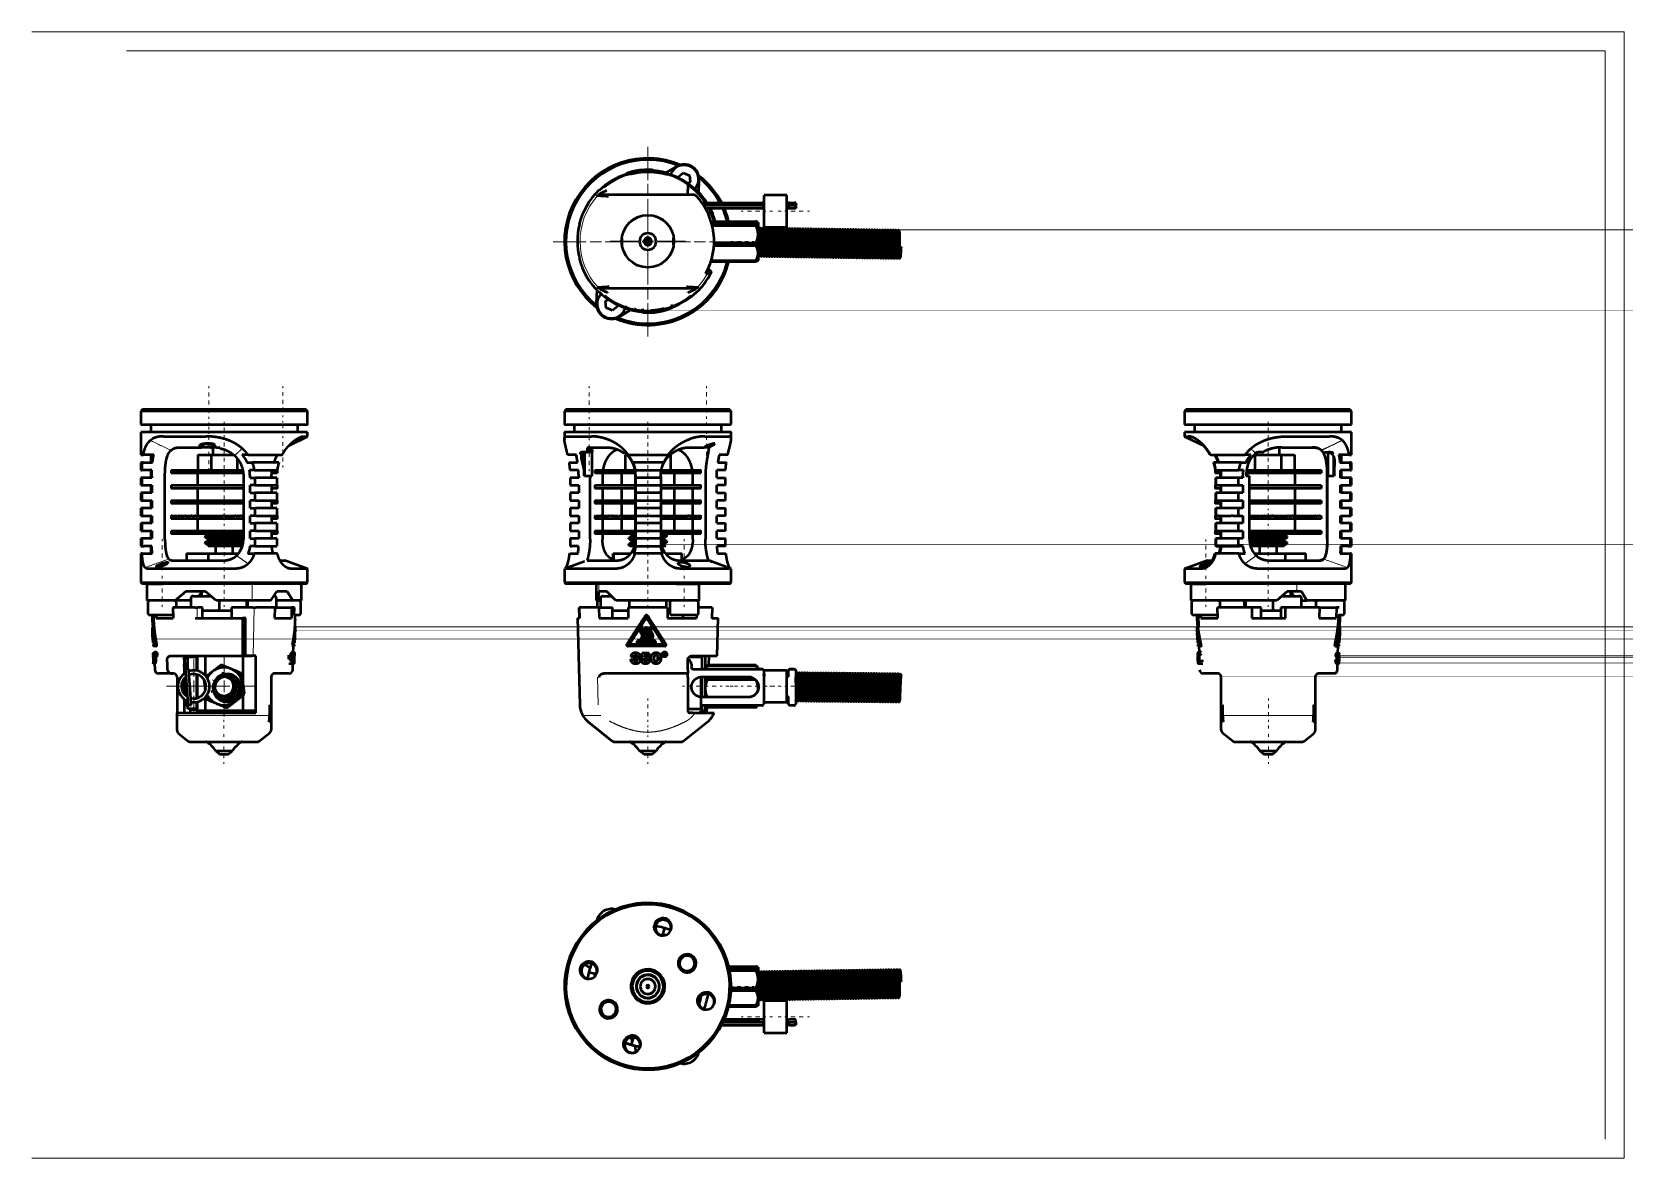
# Paper-space layout 'Layout1' of a CAD drawing. Header units: millimetres. Extents: x 0 to 420, y 0 to 297.
import ezdxf

# ---------------------------------------------------------------- set-up
doc = ezdxf.new("R2010")
doc.units = ezdxf.units.MM
doc.layers.add('170', color=7, linetype='Continuous', true_color=0xffffff)

psp = doc.layouts.get("Layout1")

# ---------------------------------------------------------------- linework, layer by layer
at = {"layer": '170', "color": 80, "linetype": 'Continuous', "lineweight": 13}
for p, q in [((420, 297), (0, 297)), ((420, 0), (420, 297)), ((0, 0), (420, 0))]:
    psp.add_line(p, q, dxfattribs=at)
at = {"layer": '170', "color": 80, "linetype": 'Continuous', "lineweight": 18}
for p, q in [((415, 292), (25, 292)), ((415, 5), (415, 292))]:
    psp.add_line(p, q, dxfattribs=at)
at = {"layer": '170', "color": 5, "linetype": 'Continuous', "lineweight": 13}
for p, q in [((162.48, 257.92), (162.48, 266.67)), ((162.48, 253.92), (162.48, 256.92)), ((162.48, 244.17), (162.48, 252.92)), ((162.47, 244.29), (162.47, 251.69)), ((146.23, 241.67), (137.48, 241.67)), ((150.23, 241.67), (147.23, 241.67)), ((159.98, 241.67), (151.23, 241.67)), ((159.97, 241.79), (152.57, 241.79)), ((160.97, 241.79), (163.97, 241.79)), ((160.98, 241.67), (163.98, 241.67)), ((162.47, 240.29), (162.47, 243.29)), ((162.48, 240.17), (162.48, 243.17)), ((164.97, 241.79), (172.37, 241.79)), ((164.98, 241.67), (173.73, 241.67)), ((174.73, 241.67), (177.73, 241.67)), ((178.73, 241.67), (187.48, 241.67)), ((162.47, 239.29), (162.47, 231.89)), ((162.48, 239.17), (162.48, 230.42)), ((162.48, 229.42), (162.48, 226.42)), ((162.48, 225.42), (162.48, 216.67)), ((42.7, 126.92), (42.7, 131.61)), ((50.71, 126.92), (50.71, 132.39)), ((40.2, 124.42), (35.51, 124.42)), ((41.2, 124.42), (44.2, 124.42)), ((42.7, 122.92), (42.7, 125.92)), ((42.7, 121.92), (42.7, 117.23)), ((48.21, 124.42), (42.74, 124.42)), ((45.2, 124.42), (49.89, 124.42)), ((49.21, 124.42), (52.21, 124.42)), ((50.71, 122.92), (50.71, 125.92)), ((50.71, 121.92), (50.71, 116.45)), ((53.21, 124.42), (58.69, 124.42))]:
    psp.add_line(p, q, dxfattribs=at)
at = {"layer": '170', "color": 155, "linetype": 'Continuous', "lineweight": 50}
for p, q in [((159.87, 260.36), (162.12, 260.51)), ((159.87, 260.34), (162.12, 260.5)), ((160.43, 260.5), (160.44, 260.43)), ((160.67, 260.5), (160.68, 260.47)), ((160.92, 260.39), (162.86, 260.44)), ((161.78, 260.62), (161.09, 260.57)), ((161.6, 260.59), (161.09, 260.55)), ((161.09, 260.53), (161.09, 260.57)), ((161.42, 260.5), (161.42, 260.54)), ((161.54, 260.41), (162.86, 260.42)), ((161.6, 260.6), (161.61, 260.48)), ((161.81, 260.54), (161.81, 260.49)), ((162.07, 260.62), (162.11, 260.62)), ((162.12, 260.51), (164.27, 260.38)), ((162.12, 260.5), (163.52, 260.44)), ((162.12, 260.5), (162.12, 260.42)), ((162.77, 260.58), (162.45, 260.61)), ((162.7, 260.48), (162.7, 260.58)), ((162.77, 260.56), (162.7, 260.56)), ((162.77, 260.61), (162.77, 260.47)), ((162.86, 260.44), (162.85, 260.1)), ((162.98, 260.54), (162.98, 260.46)), ((163.04, 260.58), (163.04, 260.54)), ((163.5, 260.55), (163.51, 260.59)), ((163.86, 260.4), (163.87, 260.52)), ((164.19, 260.39), (163.87, 260.44)), ((170.01, 261.5), (167.22, 259.83)), ((157.36, 259.43), (158, 259.6)), ((157.94, 259.86), (158.77, 260.04)), ((157.98, 259.89), (158.79, 260.07)), ((158.79, 260.07), (158.8, 260.03)), ((159.58, 260.31), (159.59, 260.26)), ((160.5, 260.04), (160.69, 260.07)), ((160.72, 260.34), (160.72, 260.33)), ((163.04, 260.38), (162.86, 260.39)), ((163.08, 260.14), (163.27, 260.13)), ((163.31, 260.35), (163.09, 260.37)), ((164.19, 260.37), (164.27, 260.36)), ((165.99, 259.81), (166.22, 259.77)), ((166.23, 259.85), (166.01, 259.9)), ((166.23, 259.83), (166.01, 259.89)), ((166.24, 259.89), (166.02, 259.96)), ((166.24, 259.86), (166.02, 259.93)), ((166.19, 259.71), (166.26, 260.05)), ((166.19, 259.71), (166.2, 259.71)), ((167.5, 259.39), (167.51, 259.39)), ((167.51, 259.39), (167.61, 259.71)), ((167.59, 259.71), (167.6, 259.73)), ((167.69, 259.67), (167.67, 259.6)), ((170.47, 258.74), (171.84, 259.79)), ((170.49, 258.52), (170.47, 258.74)), ((171.84, 259.79), (173.44, 259.12)), ((173.66, 257.41), (173.12, 256.99)), ((173.44, 259.12), (173.66, 257.41)), ((175.92, 254.68), (176.06, 257.9)), ((149.59, 255.25), (149.65, 255.19)), ((173.02, 255.12), (173.02, 255.37)), ((175.39, 255.21), (175.34, 255.16)), ((199.12, 253.91), (193.12, 253.91)), ((176.76, 251.91), (192.65, 251.91)), ((176.86, 251.77), (189.02, 251.77)), ((189.02, 251.39), (177.11, 251.39)), ((192.65, 251.24), (177.21, 251.24)), ((192.65, 250.44), (177.69, 250.44)), ((193.05, 251.88), (193.05, 251.79)), ((193.05, 251.79), (193.12, 251.77)), ((193.12, 251.4), (193.05, 251.38)), ((193.05, 251.38), (193.05, 251.27)), ((193.05, 251.27), (193.05, 250.47)), ((193.12, 250.6), (193.05, 250.58)), ((199.12, 251.76), (199.15, 251.76)), ((199.15, 251.41), (199.12, 251.41)), ((199.15, 250.61), (199.12, 250.61)), ((199.55, 251.79), (199.55, 251.88)), ((199.55, 251.27), (199.55, 251.38)), ((199.55, 250.47), (199.55, 251.27)), ((199.95, 251.91), (201.09, 251.91)), ((201.09, 251.24), (199.95, 251.24)), ((201.09, 250.44), (199.95, 250.44)), ((201.49, 251.88), (201.49, 251.27)), ((201.49, 251.27), (201.49, 250.47)), ((144.47, 246.26), (144.4, 246.27)), ((179.19, 246.99), (190.96, 246.99)), ((179.19, 246.99), (190.96, 246.99)), ((190.96, 246.33), (179.38, 246.33)), ((190.96, 246.33), (179.38, 246.33)), ((179.48, 245.95), (190.96, 245.95)), ((179.48, 245.95), (190.96, 245.95)), ((191.9, 244.86), (191.8, 244.86)), ((191.9, 244.86), (191.8, 244.86)), ((192.6, 244.86), (192.5, 244.86)), ((192.6, 244.86), (192.5, 244.86)), ((192.59, 244.93), (192.58, 244.88)), ((193.12, 245.53), (199.12, 245.53)), ((193.3, 244.86), (193.2, 244.86)), ((193.3, 244.86), (193.2, 244.86)), ((194.02, 244.86), (193.86, 244.86)), ((194.02, 244.86), (193.86, 244.86)), ((194.02, 244.72), (194.02, 244.66)), ((194.68, 244.86), (194.59, 244.86)), ((194.68, 244.86), (194.59, 244.86)), ((195.39, 244.86), (195.29, 244.86)), ((195.39, 244.86), (195.29, 244.86)), ((195.38, 244.88), (195.38, 244.84)), ((200.97, 244.72), (200.96, 244.62)), ((201.67, 244.62), (201.66, 244.57)), ((204.44, 244.36), (204.43, 244.1)), ((205.86, 244.63), (205.86, 244.56)), ((212.21, 244.47), (212.21, 244.46)), ((215, 244.57), (214.99, 244.6)), ((217.1, 244.39), (217.11, 244.38)), ((222, 244.32), (222.01, 244.3)), ((223.29, 244.44), (223.29, 244.42)), ((226.91, 244.24), (226.91, 244.21)), ((169.29, 241.72), (169.29, 242.56)), ((179.94, 240.66), (190.96, 240.66)), ((179.94, 240.66), (190.96, 240.66)), ((190.96, 241.28), (179.97, 241.28)), ((190.96, 241.28), (179.97, 241.28)), ((196.18, 241.34), (196.11, 240)), ((196.81, 239.99), (196.88, 241.33)), ((197.51, 239.97), (197.58, 241.31)), ((198.21, 239.96), (198.28, 241.3)), ((198.91, 239.96), (198.98, 241.3)), ((200.38, 241.28), (200.31, 239.93)), ((201.08, 241.26), (201.01, 239.92)), ((201.78, 241.25), (201.71, 239.91)), ((203.81, 239.88), (203.88, 241.22)), ((204.51, 239.87), (204.58, 241.21)), ((207.43, 242.04), (207.26, 242.05)), ((221.38, 240.96), (221.31, 239.62)), ((224.1, 239.58), (224.18, 240.92)), ((224.8, 239.57), (224.88, 240.91)), ((225.5, 239.55), (225.58, 240.9)), ((226.24, 242.81), (226.14, 242.86)), ((226.98, 240.88), (226.9, 239.53)), ((227.68, 240.86), (227.6, 239.52)), ((228.38, 240.85), (228.3, 239.51)), ((229.05, 240.25), (229, 239.5)), ((144.38, 237.37), (144.45, 237.38)), ((166.05, 235.91), (166.25, 236.03)), ((179.13, 236.42), (190.96, 236.42)), ((179.13, 236.42), (190.96, 236.42)), ((190.96, 236.66), (179.21, 236.66)), ((190.96, 236.66), (179.21, 236.66)), ((191.51, 236.66), (191.59, 236.73)), ((191.51, 236.66), (191.59, 236.73)), ((191.97, 238.56), (192.07, 238.56)), ((191.97, 238.56), (192.07, 238.56)), ((192.67, 238.56), (192.77, 238.56)), ((192.67, 238.56), (192.77, 238.56)), ((193.37, 238.56), (193.47, 238.56)), ((193.37, 238.56), (193.47, 238.56)), ((193.8, 237.91), (193.84, 237.8)), ((194.07, 238.56), (194.17, 238.56)), ((194.07, 238.56), (194.17, 238.56)), ((194.17, 238.25), (194.18, 238.27)), ((194.77, 238.56), (194.87, 238.56)), ((194.77, 238.56), (194.87, 238.56)), ((195.47, 238.56), (195.59, 238.56)), ((195.47, 238.56), (195.59, 238.56)), ((195.56, 238.1), (195.59, 238.28)), ((195.57, 238.15), (195.58, 238.25)), ((200.46, 238.04), (200.49, 238.2)), ((205.36, 237.97), (205.39, 238.13)), ((220.76, 237.74), (220.78, 237.91)), ((221.41, 237.67), (221.43, 237.65)), ((224.19, 237.85), (224.18, 237.86)), ((178.63, 234.3), (178.38, 234.5)), ((148.99, 228.95), (148.89, 225.37)), ((149.61, 228.43), (149.56, 228.38)), ((175.35, 228.34), (175.3, 228.39)), ((151.29, 225.93), (152.01, 226.48)), ((151.52, 224.21), (151.29, 225.93)), ((153.12, 223.54), (151.52, 224.21)), ((154.49, 224.6), (153.12, 223.54)), ((154.43, 225.08), (154.49, 224.6)), ((155.01, 221.87), (157.78, 223.6)), ((156.67, 224.16), (156.86, 224.74)), ((156.72, 224.08), (156.74, 224.14)), ((157.78, 223.6), (157.78, 223.75)), ((157.95, 223.7), (157.78, 223.6)), ((159.18, 223.58), (159.43, 223.51)), ((159.19, 223.55), (159.43, 223.49)), ((159.4, 223.41), (159.41, 223.42)), ((159.42, 223.41), (159.41, 223.4)), ((159.42, 223.41), (159.41, 223.39)), ((162.83, 223.09), (160.68, 223.22)), ((162.83, 223.07), (160.68, 223.21)), ((160.76, 223.22), (160.77, 223.22)), ((160.76, 223.2), (161.08, 223.14)), ((160.77, 223.32), (161, 223.29)), ((161.08, 223.18), (161.08, 223.06)), ((161.44, 223.04), (161.44, 222.99)), ((161.91, 223.01), (161.91, 223.05)), ((161.97, 223.04), (161.97, 223.13)), ((162.17, 223.03), (162.26, 223.02)), ((162.18, 222.97), (162.18, 223.12)), ((162.17, 223), (162.25, 223)), ((162.25, 223.11), (162.25, 223.01)), ((162.62, 223.01), (162.62, 222.96)), ((165.08, 223.24), (162.83, 223.09)), ((165.08, 223.23), (162.83, 223.07)), ((162.83, 223.09), (162.83, 223.14)), ((163.14, 223.04), (163.14, 223.1)), ((163.35, 222.99), (163.34, 223.11)), ((163.35, 223), (163.86, 223.04)), ((163.35, 222.98), (163.85, 223.01)), ((163.53, 223.09), (163.53, 223.05)), ((163.86, 223.05), (163.86, 223.02)), ((163.94, 223.59), (163.97, 223.23)), ((166.12, 223.49), (164.2, 223.23)), ((165.51, 223.4), (164.2, 223.24)), ((164.28, 223.08), (164.27, 223.12)), ((164.52, 223.09), (164.51, 223.16)), ((165.37, 223.26), (165.36, 223.33)), ((166.37, 223.58), (166.29, 223.93)), ((166.32, 223.57), (166.32, 223.58)), ((168.07, 223.92), (168.05, 223.98)), ((168.2, 224.05), (168.19, 224.09)), ((168.99, 224.32), (168.2, 224.05)), ((169.03, 224.36), (168.22, 224.08)), ((29.15, 197.42), (28.75, 197.02)), ((72.75, 197.02), (72.35, 197.42)), ((140.88, 197.42), (140.48, 197.02)), ((184.48, 197.02), (184.08, 197.42)), ((304.47, 197.42), (304.07, 197.02)), ((312.64, 197.42), (312.64, 197.42)), ((324.06, 197.42), (324.06, 197.42)), ((332.18, 197.42), (332.18, 197.42)), ((343.59, 197.42), (343.59, 197.42)), ((348.07, 197.02), (347.67, 197.42)), ((28.75, 197.02), (28.75, 193.42)), ((31.35, 193.42), (31.35, 191.42)), ((70.15, 191.42), (70.15, 193.42)), ((72.75, 193.42), (72.75, 197.02)), ((140.48, 197.02), (140.48, 193.42)), ((143.08, 193.42), (143.08, 191.42)), ((181.88, 191.42), (181.88, 193.42)), ((184.48, 193.42), (184.48, 197.02)), ((304.07, 197.02), (304.07, 193.42)), ((306.67, 193.42), (306.67, 191.42)), ((345.47, 191.42), (345.47, 193.42)), ((348.07, 193.42), (348.07, 197.02)), ((28.75, 191.42), (28.75, 185.42)), ((67.85, 187.95), (72.75, 190.33)), ((72.75, 190.33), (72.75, 191.42)), ((140.48, 191.42), (140.48, 189.59)), ((184.48, 189.66), (184.48, 191.42)), ((304.07, 191.42), (304.07, 190.33)), ((304.07, 190.33), (309.24, 187.82)), ((348.07, 185.42), (348.07, 191.42)), ((31.35, 185.42), (31.35, 183.42)), ((43.8, 185.42), (47.26, 185.42)), ((43.8, 185.42), (43.8, 181.42)), ((44.87, 187.9), (44.87, 187.67)), ((45.2, 187.42), (45.19, 187.42)), ((45.2, 188.16), (45.2, 187.42)), ((47.26, 185.42), (53.3, 185.42)), ((47.26, 185.42), (47.26, 181.42)), ((47.71, 187.42), (47.71, 185.42)), ((68.07, 188.17), (68.37, 188.31)), ((68.37, 188.31), (68.23, 188.32)), ((144.91, 185.67), (144.91, 185.9)), ((145.05, 186.13), (145.21, 186.11)), ((145.21, 185.46), (145.21, 186.11)), ((145.71, 179.82), (145.71, 186.18)), ((145.75, 186.18), (145.75, 179.82)), ((146.53, 186.21), (146.53, 187.16)), ((147.67, 187.05), (147.67, 186.84)), ((147.67, 186.15), (147.67, 179.82)), ((147.82, 187.42), (147.82, 187.28)), ((147.82, 186.61), (147.82, 186.38)), ((156.49, 185.42), (157.05, 185.42)), ((156.49, 185.42), (156.49, 181.42)), ((168.32, 185.42), (168.49, 185.42)), ((168.49, 185.42), (168.49, 181.42)), ((178.44, 187.42), (178.44, 187.18)), ((180.13, 188.42), (180.12, 188.43)), ((180.15, 188.3), (180.17, 188.38)), ((310.89, 185.42), (310.79, 185.42)), ((322.41, 185.42), (322.63, 185.42)), ((322.63, 181.42), (322.63, 185.42)), ((322.63, 185.42), (329.56, 185.42)), ((323.1, 186.07), (323.1, 185.42)), ((329.1, 185.42), (329.1, 187.4)), ((329.56, 185.42), (329.56, 181.42)), ((329.56, 185.42), (333.02, 185.42)), ((333.02, 185.42), (333.02, 181.42)), ((337.96, 187.41), (337.72, 187.42)), ((341.94, 185.94), (341.98, 186.12)), ((341.94, 179.82), (341.94, 185.94)), ((343.46, 179.82), (343.46, 184.87)), ((345.47, 183.42), (345.47, 185.42)), ((28.75, 183.42), (28.75, 181.42)), ((31.35, 181.42), (31.35, 179.42)), ((36.72, 181.42), (36.72, 180.62)), ((43.72, 180.62), (43.72, 177.42)), ((54.19, 184.49), (54.19, 181.42)), ((64.72, 181.42), (64.72, 180.62)), ((148.49, 181.42), (148.49, 180.62)), ((150.54, 180.62), (150.51, 179.82)), ((155.49, 180.62), (155.49, 177.42)), ((169.49, 177.42), (169.49, 180.62)), ((176.49, 180.62), (176.49, 181.42)), ((311.66, 183.42), (311.79, 183.42)), ((312.1, 181.42), (312.1, 180.62)), ((333.1, 180.62), (333.1, 177.42)), ((340.1, 181.42), (340.1, 180.62)), ((343.51, 184.73), (343.51, 179.85)), ((345.47, 179.42), (345.47, 181.42)), ((348.07, 181.42), (348.07, 183.42)), ((28.75, 179.42), (28.75, 177.42)), ((29.02, 179.42), (29.02, 177.42)), ((31.65, 179.42), (29.02, 179.42)), ((29.02, 177.42), (31.65, 177.42)), ((31.35, 177.42), (31.35, 175.42)), ((31.65, 179.82), (31.65, 179.42)), ((31.65, 177.42), (31.65, 175.42)), ((35.11, 163.2), (35.11, 179.82)), ((36.72, 177.42), (36.72, 176.62)), ((43.72, 176.62), (43.72, 173.42)), ((55.8, 179.82), (55.8, 163.2)), ((57.55, 179.42), (57.55, 179.82)), ((57.55, 179.42), (58.88, 179.42)), ((57.55, 175.42), (57.55, 177.42)), ((58.88, 177.42), (57.55, 177.42)), ((58.88, 177.42), (58.88, 179.42)), ((63.25, 179.82), (63.25, 179.42)), ((63.25, 177.42), (63.25, 175.42)), ((64.58, 179.42), (64.58, 177.42)), ((64.72, 177.42), (64.72, 176.62)), ((141.95, 179.42), (141.95, 177.42)), ((144.24, 179.42), (141.95, 179.42)), ((141.95, 177.42), (144.24, 177.42)), ((144.24, 179.82), (144.24, 179.42)), ((144.24, 177.42), (144.24, 175.42)), ((147.24, 179.82), (145.75, 179.82)), ((147.24, 163.2), (147.24, 179.82)), ((148.49, 177.42), (148.49, 176.62)), ((150.51, 179.82), (150.51, 177.42)), ((150.51, 176.62), (150.51, 173.42)), ((155.49, 176.62), (155.49, 173.42)), ((159.26, 163.2), (159.26, 179.82)), ((159.27, 179.82), (159.26, 179.82)), ((159.27, 179.82), (159.27, 179.85)), ((159.28, 179.42), (159.28, 179.82)), ((159.29, 179.42), (159.28, 179.42)), ((159.28, 175.42), (159.28, 177.42)), ((159.28, 177.42), (159.29, 177.42)), ((159.29, 177.42), (159.29, 179.42)), ((165.88, 179.82), (165.88, 179.42)), ((165.88, 177.42), (165.88, 175.42)), ((165.89, 179.42), (165.89, 177.42)), ((169.49, 173.42), (169.49, 176.62)), ((174.33, 177.42), (174.33, 179.82)), ((174.33, 173.42), (174.33, 176.62)), ((176.49, 176.62), (176.49, 177.42)), ((177.66, 179.82), (177.66, 163.2)), ((180.65, 179.42), (180.65, 179.82)), ((180.65, 179.42), (182.92, 179.42)), ((182.92, 177.42), (180.65, 177.42)), ((180.65, 175.42), (180.65, 177.42)), ((182.92, 177.42), (182.92, 179.42)), ((312.1, 177.42), (312.1, 176.62)), ((312.24, 179.42), (312.24, 177.42)), ((312.24, 179.42), (312.42, 179.42)), ((312.42, 177.42), (312.42, 179.42)), ((313.57, 179.82), (313.57, 179.42)), ((313.57, 176.62), (313.57, 175.42)), ((313.73, 179.42), (313.73, 179.82)), ((313.73, 175.42), (313.73, 177.42)), ((318.16, 179.42), (318.16, 177.42)), ((319.46, 179.42), (318.16, 179.42)), ((318.16, 177.42), (319.46, 177.42)), ((319.46, 179.82), (319.46, 179.42)), ((319.46, 177.42), (319.46, 175.42)), ((320.32, 180.37), (320.32, 179.82)), ((321.18, 179.82), (320.32, 179.82)), ((321.18, 163.2), (321.18, 179.82)), ((333.1, 176.62), (333.1, 173.42)), ((340.1, 177.42), (340.1, 176.62)), ((341.7, 163.2), (341.7, 179.82)), ((341.74, 163.2), (341.74, 179.82)), ((343.46, 179.82), (341.74, 179.82)), ((345.2, 179.42), (345.2, 179.82)), ((347.83, 179.42), (345.2, 179.42)), ((345.2, 177.42), (347.83, 177.42)), ((345.2, 175.42), (345.2, 177.42)), ((345.47, 175.42), (345.47, 177.42)), ((347.83, 177.42), (347.83, 179.42)), ((348.07, 177.42), (348.07, 179.42)), ((28.75, 175.42), (28.75, 173.42)), ((29.02, 175.42), (29.02, 173.42)), ((31.65, 175.42), (29.02, 175.42)), ((29.02, 173.42), (31.65, 173.42)), ((31.35, 173.42), (31.35, 171.42)), ((31.65, 173.42), (31.65, 171.42)), ((36.72, 173.42), (36.72, 172.62)), ((43.72, 172.62), (43.72, 169.42)), ((57.55, 175.42), (58.88, 175.42)), ((58.88, 173.42), (57.55, 173.42)), ((57.55, 171.42), (57.55, 173.42)), ((58.88, 173.42), (58.88, 175.42)), ((63.25, 173.42), (63.25, 171.42)), ((64.58, 175.42), (64.58, 173.42)), ((64.72, 173.42), (64.72, 172.62)), ((141.95, 175.42), (141.95, 173.42)), ((144.24, 175.42), (141.95, 175.42)), ((141.95, 173.42), (144.24, 173.42)), ((144.24, 173.42), (144.24, 171.42)), ((148.49, 173.42), (148.49, 172.62)), ((150.51, 172.62), (150.51, 169.42)), ((155.49, 172.62), (155.49, 169.42)), ((159.29, 175.42), (159.28, 175.42)), ((159.28, 171.42), (159.28, 173.42)), ((159.28, 173.42), (159.29, 173.42)), ((159.29, 173.42), (159.29, 175.42)), ((165.88, 173.42), (165.88, 171.42)), ((165.89, 175.42), (165.89, 173.42)), ((169.49, 169.42), (169.49, 172.62)), ((174.33, 169.42), (174.33, 172.62)), ((176.49, 172.62), (176.49, 173.42)), ((180.65, 175.42), (182.92, 175.42)), ((182.92, 173.42), (180.65, 173.42)), ((180.65, 171.42), (180.65, 173.42)), ((182.92, 173.42), (182.92, 175.42)), ((312.1, 173.42), (312.1, 172.62)), ((312.24, 175.42), (312.24, 173.42)), ((312.24, 175.42), (312.42, 175.42)), ((312.42, 173.42), (312.42, 175.42)), ((313.57, 172.62), (313.57, 171.42)), ((313.73, 171.42), (313.73, 173.42)), ((318.16, 175.42), (318.16, 173.42)), ((319.46, 175.42), (318.16, 175.42)), ((318.16, 173.42), (319.46, 173.42)), ((319.46, 173.42), (319.46, 171.42)), ((333.1, 172.62), (333.1, 169.42)), ((340.1, 173.42), (340.1, 172.62)), ((347.83, 175.42), (345.2, 175.42)), ((345.2, 173.42), (347.83, 173.42)), ((345.2, 171.42), (345.2, 173.42)), ((345.47, 171.42), (345.47, 173.42)), ((347.83, 173.42), (347.83, 175.42)), ((348.07, 173.42), (348.07, 175.42)), ((28.75, 171.42), (28.75, 169.42)), ((29.02, 171.42), (29.02, 169.42)), ((31.65, 171.42), (29.02, 171.42)), ((29.02, 169.42), (31.65, 169.42)), ((31.35, 169.42), (31.35, 167.42)), ((31.65, 169.42), (31.65, 167.42)), ((36.72, 169.42), (36.72, 168.62)), ((43.72, 168.62), (43.72, 165.42)), ((57.55, 171.42), (58.88, 171.42)), ((58.88, 169.42), (57.55, 169.42)), ((57.55, 167.42), (57.55, 169.42)), ((58.88, 169.42), (58.88, 171.42)), ((63.25, 169.42), (63.25, 167.42)), ((64.58, 171.42), (64.58, 169.42)), ((64.72, 169.42), (64.72, 168.62)), ((141.95, 171.42), (141.95, 169.42)), ((144.24, 171.42), (141.95, 171.42)), ((141.95, 169.42), (144.24, 169.42)), ((144.24, 169.42), (144.24, 167.42)), ((148.49, 169.42), (148.49, 168.62)), ((150.51, 168.62), (150.51, 165.42)), ((155.49, 168.62), (155.49, 165.42)), ((159.29, 171.42), (159.28, 171.42)), ((159.28, 167.42), (159.28, 169.42)), ((159.28, 169.42), (159.29, 169.42)), ((159.29, 169.42), (159.29, 171.42)), ((165.88, 169.42), (165.88, 167.42)), ((165.89, 171.42), (165.89, 169.42)), ((169.49, 165.42), (169.49, 168.62)), ((174.33, 165.42), (174.33, 168.62)), ((176.49, 168.62), (176.49, 169.42)), ((180.65, 171.42), (182.92, 171.42)), ((182.92, 169.42), (180.65, 169.42)), ((180.65, 167.42), (180.65, 169.42)), ((182.92, 169.42), (182.92, 171.42)), ((312.1, 169.42), (312.1, 168.62)), ((312.24, 171.42), (312.24, 169.42)), ((312.24, 171.42), (312.42, 171.42)), ((312.42, 169.42), (312.42, 171.42)), ((313.57, 168.62), (313.57, 167.42)), ((313.73, 167.42), (313.73, 169.42)), ((318.16, 171.42), (318.16, 169.42)), ((319.46, 171.42), (318.16, 171.42)), ((318.16, 169.42), (319.46, 169.42)), ((319.46, 169.42), (319.46, 167.42)), ((333.1, 168.62), (333.1, 165.42)), ((340.1, 169.42), (340.1, 168.62)), ((347.83, 171.42), (345.2, 171.42)), ((345.2, 169.42), (347.83, 169.42)), ((345.2, 167.42), (345.2, 169.42)), ((345.47, 167.42), (345.47, 169.42)), ((347.83, 169.42), (347.83, 171.42)), ((348.07, 169.42), (348.07, 171.42)), ((28.75, 167.42), (28.75, 165.42)), ((29.02, 167.42), (29.02, 165.42)), ((31.65, 167.42), (29.02, 167.42)), ((29.02, 165.42), (31.65, 165.42)), ((31.35, 165.42), (31.35, 163.42)), ((31.65, 165.42), (31.65, 163.42)), ((36.72, 165.42), (36.72, 164.62)), ((45.71, 163.95), (45.71, 163.69)), ((46.51, 164.62), (46.51, 164.42)), ((54.91, 163.61), (54.91, 164.02)), ((55.64, 163.2), (55.64, 164.44)), ((55.71, 164.49), (55.71, 164.62)), ((57.55, 167.42), (58.88, 167.42)), ((57.55, 163.42), (57.55, 165.42)), ((58.88, 165.42), (57.55, 165.42)), ((58.88, 165.42), (58.88, 167.42)), ((63.25, 165.42), (63.25, 163.42)), ((64.58, 167.42), (64.58, 165.42)), ((64.72, 165.42), (64.72, 164.62)), ((141.95, 167.42), (141.95, 165.42)), ((144.24, 167.42), (141.95, 167.42)), ((141.95, 165.42), (144.24, 165.42)), ((144.24, 165.42), (144.24, 163.42)), ((148.49, 165.42), (148.49, 164.62)), ((150.51, 164.62), (150.51, 163.2)), ((157.94, 164.62), (158.29, 164.42)), ((158.29, 164.43), (158.29, 164.02)), ((159.29, 167.42), (159.28, 167.42)), ((159.28, 163.42), (159.28, 165.42)), ((159.28, 165.42), (159.29, 165.42)), ((159.29, 165.42), (159.29, 167.42)), ((165.88, 165.42), (165.88, 163.42)), ((165.89, 167.42), (165.89, 165.42)), ((167.49, 164.36), (167.04, 164.62)), ((167.48, 164.36), (167.49, 164.35)), ((167.49, 164.09), (167.49, 164.35)), ((174.33, 163.2), (174.33, 164.62)), ((176.49, 164.62), (176.49, 165.42)), ((180.65, 167.42), (182.92, 167.42)), ((182.92, 165.42), (180.65, 165.42)), ((180.65, 163.42), (180.65, 165.42)), ((182.92, 165.42), (182.92, 167.42)), ((312.1, 165.42), (312.1, 164.62)), ((312.24, 167.42), (312.24, 165.42)), ((312.24, 167.42), (312.42, 167.42)), ((312.42, 165.42), (312.42, 167.42)), ((313.57, 164.62), (313.57, 163.42)), ((313.73, 163.42), (313.73, 165.42)), ((318.16, 167.42), (318.16, 165.42)), ((319.46, 167.42), (318.16, 167.42)), ((318.16, 165.42), (319.46, 165.42)), ((319.46, 165.42), (319.46, 163.42)), ((321.18, 164.44), (321.9, 164.02)), ((321.9, 164.03), (321.9, 163.62)), ((328.82, 164.61), (328.88, 164.62)), ((330.3, 164.41), (330.3, 164.62)), ((331.1, 163.96), (330.3, 164.42)), ((331.1, 163.69), (331.1, 163.95)), ((340.1, 165.42), (340.1, 164.62)), ((347.83, 167.42), (345.2, 167.42)), ((345.2, 165.42), (347.83, 165.42)), ((345.2, 163.42), (345.2, 165.42)), ((345.47, 163.42), (345.47, 165.42)), ((347.83, 165.42), (347.83, 167.42)), ((348.07, 165.42), (348.07, 167.42)), ((28.75, 163.42), (28.75, 161.42)), ((29.02, 163.42), (29.02, 161.42)), ((31.65, 163.42), (29.02, 163.42)), ((29.02, 161.42), (29.62, 161.42)), ((31.35, 161.42), (31.35, 159.42)), ((45.71, 162.35), (45.71, 162.09)), ((45.72, 163.68), (46.51, 163.22)), ((45.72, 162.08), (46.51, 161.62)), ((46.51, 163.23), (46.51, 162.82)), ((46.51, 161.63), (46.51, 161.42)), ((48.41, 161.42), (48.41, 159.42)), ((53.01, 159.42), (53.01, 161.42)), ((55.71, 163.16), (54.91, 163.62)), ((54.91, 162.01), (54.91, 162.42)), ((55.61, 161.62), (54.91, 162.02)), ((55.71, 162.89), (55.71, 163.15)), ((57.55, 163.42), (58.88, 163.42)), ((58.88, 161.42), (58.57, 161.42)), ((58.88, 161.42), (58.88, 163.42)), ((64.58, 163.42), (64.58, 161.42)), ((141.95, 163.42), (141.95, 161.42)), ((144.24, 163.42), (141.95, 163.42)), ((141.95, 161.42), (142.47, 161.42)), ((157.49, 163.29), (157.49, 163.55)), ((157.51, 163.27), (157.49, 163.29)), ((157.49, 161.69), (157.49, 161.95)), ((157.5, 163.28), (158.29, 162.82)), ((158.29, 162.83), (158.29, 162.42)), ((159.28, 161.42), (159.24, 161.42)), ((159.29, 163.42), (159.28, 163.42)), ((159.29, 161.42), (159.29, 163.42)), ((159.29, 161.42), (159.29, 161.42)), ((165.89, 163.42), (165.89, 161.42)), ((166.69, 163.62), (166.69, 163.21)), ((167.49, 162.76), (166.69, 163.22)), ((166.69, 162.02), (166.69, 161.61)), ((167.04, 161.42), (166.69, 161.62)), ((167.48, 162.76), (167.49, 162.75)), ((167.49, 162.49), (167.49, 162.75)), ((180.65, 163.42), (182.92, 163.42)), ((182.92, 161.42), (182.4, 161.42)), ((182.92, 161.42), (182.92, 163.42)), ((312.24, 163.42), (312.24, 161.42)), ((312.24, 163.42), (312.42, 163.42)), ((312.42, 161.42), (312.24, 161.42)), ((312.42, 161.42), (312.42, 163.42)), ((318.16, 163.42), (318.16, 161.42)), ((319.46, 163.42), (318.16, 163.42)), ((318.16, 161.42), (318.45, 161.42)), ((321.93, 163.64), (321.18, 163.2)), ((321.19, 162.83), (321.9, 162.42)), ((321.93, 162.04), (321.35, 161.7)), ((321.9, 162.43), (321.9, 162.02)), ((323.8, 161.42), (323.8, 159.42)), ((328.4, 159.42), (328.4, 161.42)), ((330.3, 162.81), (330.3, 163.22)), ((331.1, 162.36), (330.3, 162.82)), ((330.3, 161.42), (330.3, 161.62)), ((331.1, 162.09), (331.1, 162.35)), ((347.83, 163.42), (345.2, 163.42)), ((345.47, 159.42), (345.47, 161.42)), ((347.23, 161.42), (347.83, 161.42)), ((347.83, 161.42), (347.83, 163.42)), ((348.07, 161.42), (348.07, 163.42)), ((28.75, 159.42), (28.75, 151.82)), ((40.76, 159.42), (40.76, 157.62)), ((46.56, 157.62), (46.56, 159.42)), ((46.56, 159.42), (54.53, 159.42)), ((72.75, 155.43), (66.75, 157.62)), ((72.75, 151.82), (72.75, 155.43)), ((145.76, 157.36), (140.48, 155.43)), ((140.48, 155.43), (140.48, 151.82)), ((145.76, 157.36), (145.7, 157.34)), ((146.48, 157.63), (146.48, 157.62)), ((153.3, 157.62), (153.3, 159.42)), ((153.3, 159.42), (153.45, 159.42)), ((153.45, 159.42), (153.45, 157.62)), ((171.45, 157.62), (171.45, 159.42)), ((178.89, 157.47), (178.48, 157.62)), ((178.48, 157.62), (178.48, 157.62)), ((184.48, 155.43), (178.86, 157.48)), ((184.48, 151.82), (184.48, 155.43)), ((310.07, 157.62), (304.07, 155.43)), ((304.07, 155.43), (304.07, 151.82)), ((312.05, 159.42), (312.17, 159.42)), ((322.45, 159.42), (330.57, 159.42)), ((330.57, 159.42), (330.57, 157.62)), ((336.06, 157.62), (336.06, 159.42)), ((339.94, 157.63), (339.74, 157.62)), ((348.07, 151.82), (348.07, 159.42)), ((28.75, 151.82), (29.15, 151.42)), ((30.35, 151.42), (30.35, 147.02)), ((71.16, 147.02), (71.16, 151.42)), ((72.35, 151.42), (72.75, 151.82)), ((140.48, 151.82), (140.88, 151.42)), ((148.89, 151.42), (148.89, 147.02)), ((176.06, 147.02), (176.06, 151.42)), ((184.08, 151.42), (184.48, 151.82)), ((304.07, 151.82), (304.47, 151.42)), ((305.66, 151.42), (305.66, 147.02)), ((346.47, 147.02), (346.47, 151.42)), ((347.67, 151.42), (348.07, 151.82)), ((37.79, 147.02), (34.52, 147.02)), ((40.63, 149.42), (37.79, 147.02)), ((41.91, 147.02), (37.79, 147.02)), ((45.82, 149.42), (40.63, 149.42)), ((41.91, 147.62), (41.91, 145.22)), ((44.83, 149.42), (43.99, 148.22)), ((44.71, 149.27), (44.71, 148.22)), ((48.65, 147.02), (45.82, 149.42)), ((53.88, 147.02), (48.65, 147.02)), ((49.51, 145.02), (49.51, 147.02)), ((56.71, 145.22), (56.71, 147.02)), ((56.91, 147.02), (56.91, 145.22)), ((63.08, 147.02), (60.32, 147.02)), ((63.08, 147.02), (64.58, 149.42)), ((64.51, 145.22), (64.51, 147.62)), ((68.82, 147.02), (64.51, 147.02)), ((67.33, 149.42), (64.58, 149.42)), ((67.33, 149.42), (68.82, 147.02)), ((70.55, 147.02), (68.82, 147.02)), ((149.37, 147.02), (148.89, 147.02)), ((149.44, 149.42), (149.37, 147.02)), ((150.03, 147.02), (149.37, 147.02)), ((149.45, 149.42), (149.44, 149.42)), ((150.03, 147.62), (150.03, 145.22)), ((151.66, 149.42), (151.59, 149.42)), ((154.01, 147.02), (151.66, 149.42)), ((170.01, 147.02), (154.01, 147.02)), ((157.63, 145.22), (157.63, 147.02)), ((167.35, 147.02), (167.35, 145.22)), ((328.4, 147.02), (309.76, 147.02)), ((319.9, 145.22), (319.9, 147.02)), ((320.1, 147.02), (320.1, 145.22)), ((327.3, 147.02), (327.3, 145.02)), ((331.13, 149.42), (328.4, 147.02)), ((331.22, 149.42), (331.13, 149.42)), ((332.88, 148.22), (332.06, 149.42)), ((332.1, 148.22), (332.1, 149.35)), ((332.1, 149.27), (332.82, 148.22)), ((334.93, 149.42), (334.89, 149.42)), ((334.9, 145.22), (334.9, 147.62)), ((334.9, 147.02), (336.34, 147.02)), ((336.34, 147.02), (334.93, 149.42)), ((345.9, 147.02), (336.34, 147.02)), ((30.55, 146.42), (30.55, 143.82)), ((31.8, 143.16), (31.8, 143.16)), ((31.8, 143.16), (31.8, 143.16)), ((32.06, 143.16), (31.8, 143.16)), ((32.06, 143.16), (31.8, 143.16)), ((31.8, 143.08), (31.82, 142.16)), ((32.05, 143.22), (32.06, 142.96)), ((32.8, 143.22), (32.82, 142.42)), ((37.21, 145.22), (37.26, 142.42)), ((38.15, 145.22), (38.15, 146.42)), ((44.97, 145.22), (43.82, 145.22)), ((45.01, 142.42), (45.01, 145.22)), ((48.59, 144.42), (49.15, 144.42)), ((52.7, 145.22), (52.7, 142.42)), ((58.32, 145.22), (53.03, 145.22)), ((64.08, 145.22), (64.03, 142.42)), ((64.08, 145.22), (68.52, 145.22)), ((68.52, 145.22), (68.45, 142.42)), ((69.2, 143.16), (69.25, 145.22)), ((69.43, 142.16), (69.46, 143.08)), ((69.46, 143.16), (69.46, 143.16)), ((70.96, 143.82), (70.96, 146.42)), ((144.38, 145.22), (144.45, 142.42)), ((144.4, 145.22), (144.38, 145.22)), ((144.47, 142.42), (144.4, 145.22)), ((149.09, 146.42), (149.09, 145.22)), ((149.59, 145.22), (149.65, 142.42)), ((149.59, 145.22), (153.06, 145.22)), ((153.18, 142.42), (153.18, 145.22)), ((155.08, 144.42), (155.9, 144.42)), ((157.31, 145.22), (157.33, 142.42)), ((162.12, 143.16), (162.12, 143.16)), ((162.45, 142.99), (162.65, 142.69)), ((167.69, 145.22), (167.67, 142.42)), ((168.26, 146.42), (168.26, 143.82)), ((171.75, 143.22), (171.75, 142.42)), ((175.36, 143.23), (175.34, 142.42)), ((175.86, 143.82), (175.86, 146.42)), ((305.86, 146.42), (305.86, 143.82)), ((307.36, 143.16), (307.36, 143.16)), ((307.36, 143.16), (307.36, 143.16)), ((307.36, 143.16), (307.62, 143.16)), ((307.62, 143.16), (307.36, 143.16)), ((307.36, 143.08), (307.39, 142.16)), ((307.62, 143.22), (307.71, 139.9)), ((308.36, 143.22), (308.38, 142.42)), ((312.83, 142.42), (312.78, 145.22)), ((313.46, 145.22), (313.46, 146.42)), ((321.76, 145.22), (321.78, 142.42)), ((324.22, 145.22), (321.76, 145.22)), ((324.23, 142.42), (324.23, 145.22)), ((327.66, 144.42), (328.23, 144.42)), ((329.45, 145.22), (329.45, 142.42)), ((330.67, 145.22), (329.46, 145.22)), ((330.65, 142.42), (330.67, 145.22)), ((338.67, 146.42), (338.67, 145.22)), ((339.65, 145.22), (339.59, 142.42)), ((339.65, 145.22), (344.09, 145.22)), ((344.09, 145.22), (344.02, 142.42)), ((344.76, 143.16), (344.76, 143.16)), ((345.02, 143.16), (344.76, 143.16)), ((345.02, 143.16), (344.76, 143.16)), ((345, 142.16), (345.02, 143.08)), ((345.02, 143.16), (345.02, 143.16)), ((346.27, 143.82), (346.27, 146.42)), ((32.01, 139.89), (31.8, 139.89)), ((32.01, 139.89), (31.81, 139.89)), ((31.83, 138.65), (31.88, 136.77)), ((31.86, 138.66), (32.15, 138.67)), ((56.42, 142.42), (55.6, 142.42)), ((56.29, 142.42), (56.29, 132.42)), ((69.46, 139.89), (69.3, 139.89)), ((69.46, 139.89), (69.3, 139.89)), ((69.39, 139.87), (69.3, 139.88)), ((69.38, 136.77), (69.43, 138.69)), ((69.44, 139.75), (69.4, 139.75)), ((143.92, 142.42), (144.52, 119.55)), ((160.8, 139.87), (160.76, 139.87)), ((161.11, 138.65), (161.15, 138.66)), ((162.04, 139.89), (162.05, 139.9)), ((162.12, 139.88), (162.12, 139.89)), ((162.95, 139.75), (162.94, 139.76)), ((180.76, 132.42), (181.03, 142.42)), ((307.36, 139.89), (307.37, 139.88)), ((307.58, 139.89), (307.36, 139.89)), ((307.58, 139.89), (307.37, 139.89)), ((307.42, 138.66), (307.72, 138.67)), ((345.02, 139.89), (344.86, 139.89)), ((345.02, 139.89), (344.86, 139.89)), ((344.96, 139.87), (344.86, 139.88)), ((344.94, 136.78), (344.99, 138.69)), ((345.01, 139.75), (344.97, 139.75)), ((31.88, 136.66), (31.88, 136.66)), ((31.91, 136.38), (31.92, 135.86)), ((31.91, 136.38), (32.04, 136.38)), ((31.91, 136.38), (32.23, 136.38)), ((31.92, 135.86), (32.06, 135.86)), ((32.05, 135.86), (31.92, 135.86)), ((31.94, 136.63), (32.23, 136.64)), ((32, 135.48), (32.01, 135.01)), ((32, 135.48), (32, 135.48)), ((32.01, 135.02), (32.01, 135.02)), ((32.06, 135.86), (32.34, 135.87)), ((32.08, 135.86), (32.25, 135.86)), ((32.23, 136.66), (32.23, 136.38)), ((32.32, 136.38), (32.23, 136.38)), ((32.25, 135.86), (32.26, 135.48)), ((32.79, 135.02), (32.81, 135.02)), ((68.75, 135.88), (69.19, 135.86)), ((69.35, 136.38), (68.83, 136.39)), ((69.2, 136.37), (68.83, 136.38)), ((68.87, 136.64), (69.31, 136.63)), ((68.94, 133.2), (68.99, 135.01)), ((69.02, 136.38), (69.03, 136.64)), ((69.34, 138.36), (69.14, 138.37)), ((69.18, 135.86), (69.33, 135.86)), ((69.19, 136.38), (69.35, 136.38)), ((69.24, 135.01), (69.26, 135.48)), ((69.26, 135.48), (69.25, 135.48)), ((69.32, 136.66), (69.38, 136.66)), ((69.32, 136.65), (69.36, 136.65)), ((69.33, 135.86), (69.35, 136.38)), ((69.33, 135.86), (69.33, 135.86)), ((157.52, 135.47), (157.61, 135.48)), ((159.87, 136.38), (162.12, 136.38)), ((159.87, 135.86), (162.12, 135.86)), ((162.12, 136.38), (159.92, 136.38)), ((160.95, 136.64), (160.98, 136.65)), ((162.12, 136.38), (164.27, 136.38)), ((164.24, 136.38), (162.12, 136.38)), ((162.12, 135.86), (164.27, 135.86)), ((162.12, 135.48), (162.12, 135.48)), ((163.04, 138.38), (163.03, 138.38)), ((164.24, 136.38), (164.27, 136.38)), ((166.67, 135.48), (166.66, 135.48)), ((307.4, 138.23), (307.44, 136.77)), ((307.44, 136.66), (307.45, 136.66)), ((307.45, 136.65), (308.04, 136.66)), ((307.47, 136.38), (307.49, 135.86)), ((307.47, 136.38), (307.61, 136.38)), ((307.47, 136.38), (307.8, 136.38)), ((307.49, 135.86), (307.62, 135.86)), ((307.64, 135.86), (307.49, 135.86)), ((307.56, 135.48), (307.57, 135.01)), ((307.58, 135.02), (307.57, 135.02)), ((308.09, 136.37), (307.6, 136.37)), ((307.61, 135.86), (308.19, 135.87)), ((307.64, 135.86), (307.81, 135.86)), ((307.79, 136.66), (307.8, 136.38)), ((307.81, 135.86), (307.82, 135.48)), ((307.83, 135.02), (307.87, 133.46)), ((344.75, 136.37), (344.4, 136.38)), ((344.58, 136.38), (344.41, 136.38)), ((344.5, 133.25), (344.55, 135.02)), ((344.53, 136.64), (344.87, 136.63)), ((344.56, 135.47), (344.57, 135.86)), ((344.82, 135.48), (344.56, 135.48)), ((344.59, 136.38), (344.59, 136.64)), ((344.9, 138.36), (344.71, 138.37)), ((344.74, 135.86), (344.9, 135.86)), ((344.76, 136.38), (344.91, 136.38)), ((344.81, 135.01), (344.82, 135.48)), ((344.88, 136.66), (344.94, 136.66)), ((344.88, 136.65), (344.93, 136.65)), ((344.9, 135.86), (344.91, 136.38)), ((344.9, 135.86), (344.9, 135.86)), ((31.97, 133.19), (31.99, 132.55)), ((31.97, 133.19), (31.98, 133.19)), ((31.98, 133.19), (32.06, 133.19)), ((32.01, 132.55), (32, 132.55)), ((32, 132.31), (32.01, 131.62)), ((32.03, 131.17), (32.04, 130.47)), ((32.05, 130.43), (32.17, 130.43)), ((32.1, 133.24), (32.4, 133.25)), ((32.4, 133.25), (32.1, 133.24)), ((32.39, 133.23), (32.14, 133.23)), ((32.14, 133.2), (32.32, 133.2)), ((32.18, 130.43), (32.39, 130.43)), ((32.19, 133.21), (32.25, 133.24)), ((32.32, 133.25), (32.24, 133.24)), ((32.31, 130.43), (32.39, 130.43)), ((32.32, 133.25), (32.32, 133.23)), ((32.32, 133.2), (32.33, 132.88)), ((32.39, 130.45), (32.43, 128.79)), ((40.15, 131.42), (40.15, 127.74)), ((40.15, 130.26), (40.32, 127.86)), ((40.31, 127.86), (40.15, 130.2)), ((40.32, 131.76), (41.11, 131.82)), ((43.51, 132.12), (41.11, 132.12)), ((41.11, 128.97), (41.11, 132.12)), ((42.77, 132.42), (42.77, 132.12)), ((43.51, 128.53), (43.51, 132.12)), ((43.65, 132.42), (43.65, 128.5)), ((45.73, 132.42), (45.73, 127.31)), ((55.59, 132.42), (55.69, 132.42)), ((55.69, 132.42), (55.69, 124.9)), ((58.12, 132.42), (56.42, 132.42)), ((67.76, 131.57), (67.76, 132.09)), ((68.1, 132.24), (68.37, 132.2)), ((68.86, 133.2), (68.58, 133.2)), ((68.93, 133.19), (68.61, 133.2)), ((68.65, 130.43), (69.04, 130.43)), ((68.85, 131.66), (68.74, 131.66)), ((68.99, 131.61), (68.75, 131.61)), ((68.84, 131.43), (68.76, 131.43)), ((68.82, 128.79), (68.86, 130.43)), ((69.19, 133.19), (68.86, 133.2)), ((68.93, 133.19), (69.19, 133.19)), ((69.14, 133.46), (68.94, 133.46)), ((69.28, 133.24), (68.94, 133.25)), ((69.27, 133.23), (68.94, 133.23)), ((69.09, 132.33), (69.01, 132.33)), ((69.02, 132.55), (69.18, 132.55)), ((69.03, 130.43), (69.21, 130.43)), ((69.21, 130.44), (69.23, 131.08)), ((69.21, 130.45), (69.23, 130.45)), ((69.26, 132.59), (69.28, 133.23)), ((69.27, 133.23), (69.28, 133.24)), ((157.94, 131.41), (158.77, 131.39)), ((157.98, 132.24), (158.79, 132.2)), ((158.84, 131.4), (158.02, 131.42)), ((160.67, 131.43), (160.71, 131.44)), ((160.92, 133.19), (160.95, 133.2)), ((160.92, 133.19), (162.86, 133.19)), ((162.85, 133.2), (160.95, 133.2)), ((161.48, 131.38), (161.49, 131.39)), ((161.52, 131.61), (161.54, 131.61)), ((161.54, 132.55), (162.86, 132.55)), ((162.86, 133.19), (162.85, 133.2)), ((164.32, 130.46), (164.19, 130.49)), ((176.52, 132.12), (173.32, 132.12)), ((173.99, 130.22), (173.99, 130.17)), ((176.74, 132.42), (176.74, 128.99)), ((177.59, 132.42), (177.59, 128.99)), ((178.6, 130), (178.68, 132.42)), ((307.54, 133.23), (307.55, 132.59)), ((307.63, 133.23), (307.54, 133.23)), ((307.59, 131.08), (307.61, 130.44)), ((307.59, 130.45), (308.17, 130.46)), ((307.61, 130.43), (308.24, 130.44)), ((307.61, 130.43), (307.93, 130.43)), ((307.71, 132.24), (307.87, 132.24)), ((307.78, 130.43), (307.96, 130.43)), ((307.95, 130.45), (307.95, 130.43)), ((308.43, 131.18), (309.03, 131.2)), ((344.12, 132.21), (343.94, 132.24)), ((344.57, 133.24), (344.23, 133.25)), ((344.26, 131.41), (344.44, 131.39)), ((344.29, 132.24), (344.47, 132.2)), ((344.39, 128.79), (344.43, 130.43)), ((344.72, 133.24), (344.5, 133.25)), ((344.79, 133.19), (344.63, 133.2)), ((344.83, 133.19), (344.63, 133.2)), ((344.73, 131.66), (344.67, 131.66)), ((344.79, 131.61), (344.67, 131.61)), ((344.72, 131.43), (344.68, 131.43)), ((344.77, 130.48), (344.79, 131.17)), ((344.79, 133.19), (344.83, 133.19)), ((344.8, 131.62), (344.82, 132.29)), ((344.81, 132.55), (344.83, 132.55)), ((344.83, 132.33), (344.81, 132.33)), ((344.83, 132.55), (344.85, 133.19)), ((37.3, 127.82), (37.05, 127.82)), ((38.3, 126.82), (38.3, 118.02)), ((40.15, 126.4), (40.15, 122.43)), ((40.73, 121.85), (40.39, 126.69)), ((40.4, 126.69), (40.74, 121.85)), ((40.43, 130.17), (40.49, 129.33)), ((40.51, 128.93), (41.31, 128.99)), ((40.54, 128.53), (41.15, 119.79)), ((41.34, 128.59), (41.95, 119.85)), ((43.51, 121.29), (43.51, 127.55)), ((43.65, 127.51), (43.65, 121.33)), ((49.29, 127.07), (49.05, 126.89)), ((50.13, 127.77), (50.24, 127.8)), ((50.69, 127.89), (50.24, 127.8)), ((173.02, 126.82), (173.02, 118.02)), ((173.99, 130.17), (173.99, 129.33)), ((174.39, 128.93), (192.65, 128.93)), ((176.52, 128.99), (192.65, 128.99)), ((176.52, 118.52), (176.52, 126.93)), ((176.69, 126.93), (189.02, 126.93)), ((176.74, 126.93), (176.74, 121.6)), ((178.03, 129.83), (177.59, 129.39)), ((178.03, 129.83), (177.59, 129.39)), ((177.59, 126.93), (177.59, 121.6)), ((178.16, 126.93), (178.22, 126.85)), ((178.16, 126.93), (178.22, 126.85)), ((190.96, 130), (178.22, 130)), ((190.96, 130), (178.22, 130)), ((178.22, 129.92), (190.96, 129.92)), ((178.22, 129.92), (190.96, 129.92)), ((189.69, 126.85), (178.22, 126.85)), ((189.69, 126.85), (178.22, 126.85)), ((178.22, 126.26), (190.8, 126.26)), ((178.22, 126.26), (190.8, 126.26)), ((190.96, 130), (191.15, 129.83)), ((190.96, 130), (191.15, 129.83)), ((191.59, 129.39), (191.15, 129.83)), ((191.59, 129.39), (191.15, 129.83)), ((193.05, 128.59), (193.05, 128.53)), ((193.05, 128.53), (193.05, 127.22)), ((193.08, 127.75), (193.05, 127.64)), ((193.12, 127.57), (193.05, 127.57)), ((193.12, 127.57), (193.05, 127.57)), ((193.05, 127.28), (193.12, 127.05)), ((193.05, 127.22), (193.12, 127)), ((199.12, 128.61), (193.12, 128.61)), ((199.12, 126.88), (199.15, 126.88)), ((199.12, 126.83), (199.15, 126.83)), ((199.55, 128.53), (199.55, 128.59)), ((199.55, 127.23), (199.55, 128.53)), ((199.95, 128.99), (201.09, 128.99)), ((199.95, 128.93), (201.09, 128.93)), ((201.49, 128.59), (201.49, 128.53)), ((201.49, 128.53), (201.49, 119.79)), ((201.63, 126.09), (201.57, 124.91)), ((202.27, 124.9), (202.33, 126.07)), ((202.88, 127.69), (202.84, 127.49)), ((202.97, 124.89), (203.03, 126.06)), ((203.67, 124.89), (203.73, 126.05)), ((204.37, 124.88), (204.43, 126.05)), ((205.13, 126.04), (205.07, 124.88)), ((205.66, 127.6), (205.64, 127.47)), ((205.83, 126.04), (205.77, 124.87)), ((206.53, 126.04), (206.47, 124.86)), ((207.05, 127.51), (207.05, 127.51)), ((207.23, 126.03), (207.17, 124.85)), ((207.39, 127.91), (207.43, 127.8)), ((207.78, 127.65), (207.74, 127.45)), ((209.27, 124.83), (209.33, 126)), ((209.99, 126.75), (209.89, 126.8)), ((210.55, 127.51), (210.53, 127.39)), ((210.57, 127.56), (210.54, 127.43)), ((215.47, 127.52), (215.44, 127.38)), ((225.97, 127.42), (225.94, 127.28)), ((225.95, 127.37), (225.94, 127.28)), ((228.76, 127.38), (228.74, 127.27)), ((45.73, 123.94), (45.73, 123.3)), ((47.46, 123.37), (47.59, 122.96)), ((47.63, 122.85), (47.59, 122.96)), ((47.68, 124.35), (47.7, 124.49)), ((47.81, 125.96), (47.75, 125.83)), ((55.69, 121.94), (55.69, 118.02)), ((199.15, 121.85), (199.12, 121.85)), ((209.97, 124.82), (210.03, 126)), ((223.97, 124.7), (224.03, 125.87)), ((226.83, 125.84), (226.76, 124.67)), ((227.53, 125.84), (227.46, 124.67)), ((40.15, 121.1), (40.15, 118.02)), ((40.15, 120.63), (40.24, 119.33)), ((40.24, 119.33), (40.15, 119.32)), ((40.9, 119.37), (40.24, 119.33)), ((40.9, 119.37), (40.81, 120.68)), ((40.82, 120.68), (40.91, 119.37)), ((40.91, 119.37), (40.9, 119.37)), ((41.11, 118.52), (41.11, 120.45)), ((43.51, 118.52), (41.11, 118.52)), ((41.98, 119.45), (41.18, 119.39)), ((41.85, 117.82), (41.85, 118.52)), ((41.85, 117.42), (41.85, 118.22)), ((43.65, 118.22), (41.85, 118.22)), ((43.51, 118.52), (43.51, 120.31)), ((43.65, 120.34), (43.65, 118.02)), ((45.73, 121.53), (45.73, 118.02)), ((45.73, 118.02), (55.69, 118.02)), ((48.57, 121.62), (48.64, 121.55)), ((49.99, 121.37), (49.56, 121.55)), ((58.98, 117.89), (59.11, 118.02)), ((173.02, 118.52), (176.52, 118.52)), ((192.65, 119.39), (176.52, 119.39)), ((189.02, 121.6), (176.69, 121.6)), ((189.02, 121.54), (176.69, 121.54)), ((176.74, 119.39), (176.74, 118.02)), ((177.59, 119.39), (177.59, 118.02)), ((190.96, 118.83), (178.22, 118.83)), ((190.96, 118.83), (178.22, 118.83)), ((193.12, 121.67), (193.05, 121.45)), ((193.05, 121.45), (193.05, 119.79)), ((193.12, 120.23), (199.12, 120.23)), ((199.12, 120.87), (199.26, 120.84)), ((199.55, 119.79), (199.55, 121.45)), ((199.55, 121.33), (199.55, 121.45)), ((201.09, 119.39), (199.95, 119.39)), ((207.26, 120.97), (207.26, 121)), ((212.16, 120.92), (212.16, 120.95)), ((217.06, 120.87), (217.06, 120.89)), ((218.47, 120.69), (218.47, 120.69)), ((221.96, 120.82), (221.96, 120.83)), ((223.46, 120.77), (223.46, 120.77)), ((226.86, 120.78), (226.86, 120.79)), ((227.59, 120.72), (227.59, 120.72)), ((146.77, 115.02), (153.11, 109.95)), ((171.84, 109.95), (178.18, 115.02)), ((174.34, 117.42), (173.62, 117.42)), ((38.68, 112.02), (41.26, 109.95)), ((59.99, 109.95), (62.74, 112.15)), ((314.08, 112.15), (316.83, 109.95)), ((335.56, 109.95), (338.14, 112.02)), ((48.51, 107.42), (49.7, 106.42)), ((51.7, 106.42), (52.89, 107.42)), ((161.47, 106.42), (160.28, 107.42)), ((163.47, 106.42), (164.67, 107.42)), ((323.93, 107.42), (325.12, 106.42)), ((327.12, 106.42), (328.31, 107.42)), ((166.39, 58.74), (166.94, 60.67)), ((147.24, 50.19), (145.8, 51.02)), ((183.84, 50.55), (190.96, 50.55)), ((183.84, 50.55), (190.96, 50.55)), ((148.86, 48.51), (146.91, 48.98)), ((190.96, 49.89), (183.99, 49.89)), ((190.96, 49.89), (183.99, 49.89)), ((184.07, 49.5), (190.96, 49.5)), ((184.07, 49.5), (190.96, 49.5)), ((191.59, 50.24), (191.52, 50.31)), ((191.59, 50.24), (191.52, 50.31)), ((192.21, 48.41), (192.11, 48.41)), ((192.21, 48.41), (192.11, 48.41)), ((192.91, 48.41), (192.81, 48.41)), ((192.91, 48.41), (192.81, 48.41)), ((193.51, 48.81), (193.49, 48.66)), ((193.62, 48.41), (193.51, 48.41)), ((193.62, 48.41), (193.51, 48.41)), ((194.18, 48.7), (194.18, 48.71)), ((194.32, 48.41), (194.21, 48.41)), ((194.32, 48.41), (194.21, 48.41)), ((194.28, 48.68), (194.29, 48.66)), ((195.02, 48.41), (194.92, 48.41)), ((195.02, 48.41), (194.92, 48.41)), ((196.52, 46.94), (196.42, 46.94)), ((196.52, 46.94), (196.52, 46.98)), ((197.18, 45.65), (197.22, 46.99)), ((199.32, 47.02), (199.28, 45.68)), ((200.02, 47.03), (199.98, 45.69)), ((200.72, 47.04), (200.68, 45.7)), ((201.42, 47.05), (201.38, 45.71)), ((202.08, 45.72), (202.12, 47.06)), ((202.78, 45.73), (202.82, 47.07)), ((203.48, 45.74), (203.52, 47.08)), ((204.18, 45.75), (204.22, 47.09)), ((204.92, 47.1), (204.88, 45.76)), ((205.62, 47.12), (205.58, 45.77)), ((206.32, 47.13), (206.28, 45.78)), ((207.02, 47.15), (206.98, 45.79)), ((207.68, 45.8), (207.72, 47.15)), ((208.38, 45.81), (208.42, 47.16)), ((209.08, 45.82), (209.12, 47.17)), ((209.68, 48.92), (209.68, 48.92)), ((209.78, 45.83), (209.82, 47.17)), ((210.52, 47.19), (210.48, 45.85)), ((211.22, 47.2), (211.18, 45.86)), ((211.92, 47.21), (211.88, 45.86)), ((212.62, 47.23), (212.58, 45.88)), ((212.72, 49.45), (212.75, 49.42)), ((213.11, 49.11), (213.08, 48.94)), ((213.1, 49.07), (213.09, 48.95)), ((214.68, 45.91), (214.72, 47.25)), ((215.36, 48.13), (215.25, 48.17)), ((215.38, 45.92), (215.42, 47.27)), ((218.01, 49.19), (217.98, 49.02)), ((228.51, 49.35), (228.48, 49.18)), ((179.32, 42.77), (179.25, 42.83)), ((184.45, 44.21), (190.96, 44.21)), ((184.45, 44.21), (190.96, 44.21)), ((190.96, 44.84), (184.47, 44.84)), ((190.96, 44.84), (184.47, 44.84)), ((191.76, 42.21), (191.76, 42.24)), ((193.18, 42.11), (193.27, 42.11)), ((193.18, 42.11), (193.27, 42.11)), ((193.2, 42.09), (193.2, 42.12)), ((193.88, 42.11), (193.98, 42.11)), ((193.88, 42.11), (193.98, 42.11)), ((193.89, 42.06), (193.89, 42.08)), ((195.26, 42.11), (195.38, 42.11)), ((195.26, 42.11), (195.38, 42.11)), ((201.66, 42.39), (201.67, 42.34)), ((202.26, 42.35), (202.26, 42.38)), ((207.16, 42.43), (207.15, 42.46)), ((212.06, 42.5), (212.05, 42.52)), ((216.96, 42.57), (216.95, 42.58)), ((221.86, 42.65), (221.86, 42.65)), ((221.86, 42.53), (221.88, 42.46)), ((223.29, 42.55), (223.29, 42.52)), ((223.3, 42.57), (223.3, 42.66)), ((223.38, 42.52), (223.38, 42.51)), ((223.38, 42.49), (223.39, 42.48)), ((223.69, 42.22), (223.68, 42.25)), ((224.65, 42.71), (224.65, 42.77)), ((183.82, 39.97), (190.96, 39.97)), ((183.82, 39.97), (190.96, 39.97)), ((190.96, 40.22), (183.88, 40.22)), ((190.96, 40.22), (183.88, 40.22)), ((191.52, 40.22), (191.59, 40.29)), ((191.52, 40.22), (191.59, 40.29)), ((199.12, 41.44), (193.12, 41.44)), ((181.95, 35.06), (192.65, 35.06)), ((182.35, 35.86), (192.65, 35.86)), ((182.42, 36), (189.02, 36)), ((189.02, 36.38), (182.59, 36.38)), ((192.65, 36.53), (182.65, 36.53)), ((193.05, 36.38), (193.05, 36.5)), ((193.12, 36.37), (193.05, 36.38)), ((193.05, 35.98), (193.12, 36)), ((193.05, 35.89), (193.05, 35.98)), ((193.05, 35.89), (193.05, 35.09)), ((193.05, 35.18), (193.12, 35.2)), ((199.15, 36.36), (199.12, 36.36)), ((199.12, 36.01), (199.15, 36.01)), ((199.12, 35.21), (199.15, 35.21)), ((199.55, 36.5), (199.55, 36.38)), ((199.55, 35.98), (199.55, 35.89)), ((199.55, 35.09), (199.55, 35.89)), ((201.09, 36.53), (199.95, 36.53)), ((199.95, 35.86), (201.09, 35.86)), ((199.95, 35.06), (201.09, 35.06)), ((201.49, 35.89), (201.49, 36.5)), ((201.49, 35.89), (201.49, 35.09)), ((158.62, 31.82), (158.08, 29.92)), ((158.29, 31.16), (158.29, 30.67)), ((159.27, 27.97), (159.26, 29.63)), ((193.12, 33.06), (199.12, 33.06))]:
    psp.add_line(p, q, dxfattribs=at)
at = {"layer": '170', "color": 155, "linetype": 'Continuous', "lineweight": 13}
for p, q in [((162.27, 260.54), (162.27, 260.51)), ((164.43, 260.27), (164.4, 259.93)), ((193.05, 251.27), (193.05, 250.47)), ((199.55, 250.47), (199.55, 251.27)), ((162.62, 223.21), (162.62, 223.56)), ((162.68, 223.05), (162.68, 223.08)), ((58.09, 151.42), (58.09, 147.02)), ((149.51, 149.42), (149.51, 151.42)), ((333.65, 151.42), (333.65, 149.42)), ((43.6, 145.22), (43.63, 142.42)), ((58.42, 132.42), (58.62, 145.22)), ((32.81, 135.02), (32.79, 135.02)), ((308.77, 135.02), (308.35, 135.02)), ((38.29, 132.42), (36.44, 132.42)), ((40.32, 131.76), (41.11, 131.82)), ((69.28, 133.24), (68.94, 133.25)), ((164.47, 133.23), (164.44, 133.24)), ((40.51, 128.93), (41.31, 128.99)), ((149.42, 119.56), (149.17, 126.8)), ((151.59, 127.82), (151.92, 127.82)), ((193.05, 128.59), (193.05, 128.54)), ((199.55, 128.54), (199.55, 128.59)), ((201.49, 128.55), (201.49, 128.54)), ((41.98, 119.45), (41.18, 119.39)), ((38.7, 116.76), (62.72, 116.76)), ((150.1, 116.76), (145.29, 116.76)), ((338.12, 116.76), (314.1, 116.76)), ((193.05, 35.89), (193.05, 35.09)), ((199.55, 35.09), (199.55, 35.89)), ((201.49, 35.89), (201.49, 35.09))]:
    psp.add_line(p, q, dxfattribs=at)
at = {"layer": '170', "color": 193, "linetype": 'Continuous', "lineweight": 13}
for p, q in [((187.12, 249.72), (187.66, 249.72)), ((188.74, 249.72), (189.83, 249.72)), ((190.91, 249.72), (191.99, 249.72)), ((193.08, 249.72), (193.62, 249.72)), ((194.62, 249.72), (195.37, 249.72)), ((196.87, 249.72), (197.62, 249.72)), ((198.62, 249.72), (199.16, 249.72)), ((200.24, 249.72), (201.33, 249.72)), ((202.41, 249.72), (203.49, 249.72)), ((204.58, 249.72), (205.12, 249.72)), ((185, 241.71), (184.49, 241.71)), ((185, 241.71), (184.49, 241.71)), ((187.01, 241.71), (186, 241.71)), ((187.01, 241.71), (186, 241.71)), ((189.03, 241.71), (188.02, 241.71)), ((189.03, 241.71), (188.02, 241.71)), ((190.54, 241.71), (190.04, 241.71)), ((190.54, 241.71), (190.04, 241.71)), ((192.29, 241.71), (191.54, 241.71)), ((192.29, 241.71), (191.54, 241.71)), ((194.54, 241.71), (193.79, 241.71)), ((194.54, 241.71), (193.79, 241.71)), ((196.05, 241.71), (195.54, 241.71)), ((196.05, 241.71), (195.54, 241.71)), ((198.06, 241.71), (197.05, 241.71)), ((198.06, 241.71), (197.05, 241.71)), ((200.08, 241.71), (199.07, 241.71)), ((200.08, 241.71), (199.07, 241.71)), ((201.59, 241.71), (201.09, 241.71)), ((201.59, 241.71), (201.09, 241.71)), ((46.69, 203), (46.69, 203.53)), ((46.69, 200.86), (46.69, 201.93)), ((66.23, 203.56), (66.23, 203.05)), ((66.23, 202.02), (66.23, 201)), ((147, 203.56), (147, 203.02)), ((147, 201.93), (147, 200.84)), ((177.95, 203.02), (177.95, 203.56)), ((177.95, 200.88), (177.95, 201.95)), ((46.69, 198.72), (46.69, 199.79)), ((46.69, 196.58), (46.69, 197.65)), ((66.23, 199.97), (66.23, 198.95)), ((66.23, 197.92), (66.23, 196.9)), ((147, 199.75), (147, 198.66)), ((147, 197.57), (147, 196.48)), ((177.95, 198.74), (177.95, 199.81)), ((177.95, 196.6), (177.95, 197.67)), ((46.69, 194.98), (46.69, 195.51)), ((46.69, 193.6), (46.69, 193.98)), ((50.75, 193.65), (50.75, 194.14)), ((66.23, 195.87), (66.23, 195.36)), ((66.23, 194.36), (66.23, 193.99)), ((66.23, 193.24), (66.23, 192.49)), ((147, 195.39), (147, 194.85)), ((147, 193.85), (147, 193.47)), ((162.48, 193.65), (162.48, 194.14)), ((177.95, 194.99), (177.95, 195.53)), ((177.95, 193.24), (177.95, 193.99)), ((326.07, 193.65), (326.07, 194.14)), ((46.69, 192.1), (46.69, 192.85)), ((46.69, 190.98), (46.69, 191.35)), ((46.69, 189.44), (46.69, 189.98)), ((50.75, 189.66), (50.75, 190.66)), ((66.23, 191.74), (66.23, 191.36)), ((66.23, 190.36), (66.23, 189.85)), ((147, 192.72), (147, 191.97)), ((147, 191.22), (147, 190.85)), ((147, 189.85), (147, 189.31)), ((162.48, 189.66), (162.48, 190.66)), ((177.95, 190.99), (177.95, 191.74)), ((177.95, 189.45), (177.95, 189.99)), ((326.07, 189.66), (326.07, 190.66)), ((46.69, 187.3), (46.69, 188.37)), ((46.69, 185.16), (46.69, 186.23)), ((50.75, 187.67), (50.75, 188.67)), ((50.75, 185.68), (50.75, 186.68)), ((66.23, 188.83), (66.23, 187.8)), ((66.23, 186.78), (66.23, 185.75)), ((147, 188.22), (147, 187.13)), ((147, 186.04), (147, 184.95)), ((162.48, 187.67), (162.48, 188.67)), ((162.48, 185.68), (162.48, 186.68)), ((177.95, 187.31), (177.95, 188.38)), ((177.95, 185.17), (177.95, 186.24)), ((326.07, 187.67), (326.07, 188.67)), ((326.07, 185.68), (326.07, 186.68)), ((46.69, 183.02), (46.69, 184.09)), ((46.69, 181.42), (46.69, 181.95)), ((50.75, 183.69), (50.75, 184.69)), ((50.75, 181.7), (50.75, 182.7)), ((50.75, 179.71), (50.75, 180.71)), ((66.23, 184.73), (66.23, 183.7)), ((66.23, 182.68), (66.23, 182.16)), ((147, 183.86), (147, 182.77)), ((147, 181.68), (147, 181.14)), ((162.48, 183.69), (162.48, 184.69)), ((162.48, 181.7), (162.48, 182.7)), ((162.48, 179.71), (162.48, 180.71)), ((177.95, 183.03), (177.95, 184.1)), ((177.95, 181.42), (177.95, 181.95)), ((326.07, 183.69), (326.07, 184.69)), ((326.07, 181.7), (326.07, 182.7)), ((326.07, 179.71), (326.07, 180.71)), ((50.75, 177.72), (50.75, 178.72)), ((50.75, 175.73), (50.75, 176.72)), ((162.48, 177.72), (162.48, 178.72)), ((162.48, 175.73), (162.48, 176.72)), ((326.07, 177.72), (326.07, 178.72)), ((326.07, 175.73), (326.07, 176.72)), ((50.75, 173.74), (50.75, 174.73)), ((50.75, 172.25), (50.75, 172.74)), ((162.48, 173.74), (162.48, 174.73)), ((162.48, 172.25), (162.48, 172.74)), ((326.07, 173.74), (326.07, 174.73)), ((326.07, 172.25), (326.07, 172.74)), ((50.75, 170.87), (50.75, 171.25)), ((50.75, 169.37), (50.75, 170.12)), ((50.75, 168.25), (50.75, 168.62)), ((162.48, 170.87), (162.48, 171.25)), ((162.48, 169.37), (162.48, 170.12)), ((162.48, 168.25), (162.48, 168.62)), ((326.07, 170.87), (326.07, 171.25)), ((326.07, 169.37), (326.07, 170.12)), ((326.07, 168.25), (326.07, 168.62)), ((50.75, 166.75), (50.75, 167.25)), ((50.75, 164.76), (50.75, 165.75)), ((162.48, 166.75), (162.48, 167.25)), ((162.48, 164.76), (162.48, 165.75)), ((326.07, 166.75), (326.07, 167.25)), ((326.07, 164.76), (326.07, 165.75)), ((34.35, 163.19), (34.35, 162.66)), ((34.35, 161.6), (34.35, 160.53)), ((50.75, 162.77), (50.75, 163.76)), ((50.75, 160.78), (50.75, 161.77)), ((50.75, 158.78), (50.75, 159.78)), ((162.48, 162.77), (162.48, 163.76)), ((162.48, 160.78), (162.48, 161.77)), ((162.48, 158.78), (162.48, 159.78)), ((172.06, 163.19), (172.06, 162.66)), ((172.06, 161.6), (172.06, 160.53)), ((309.66, 163.17), (309.66, 162.64)), ((309.66, 161.58), (309.66, 160.52)), ((326.07, 162.77), (326.07, 163.76)), ((326.07, 160.78), (326.07, 161.77)), ((326.07, 158.78), (326.07, 159.78)), ((34.35, 159.47), (34.35, 158.4)), ((34.35, 157.34), (34.35, 156.81)), ((34.35, 155.81), (34.35, 155.06)), ((50.75, 156.79), (50.75, 157.79)), ((50.75, 154.8), (50.75, 155.8)), ((162.48, 156.79), (162.48, 157.79)), ((162.48, 154.8), (162.48, 155.8)), ((172.06, 159.47), (172.06, 158.4)), ((172.06, 157.34), (172.06, 156.81)), ((172.06, 155.81), (172.06, 155.06)), ((309.66, 159.45), (309.66, 158.39)), ((309.66, 157.33), (309.66, 156.8)), ((309.66, 155.8), (309.66, 155.05)), ((326.07, 156.79), (326.07, 157.79)), ((326.07, 154.8), (326.07, 155.8)), ((34.35, 153.56), (34.35, 152.81)), ((34.35, 151.81), (34.35, 151.27)), ((50.75, 152.81), (50.75, 153.81)), ((50.75, 150.82), (50.75, 151.82)), ((162.48, 152.81), (162.48, 153.81)), ((162.48, 150.82), (162.48, 151.82)), ((172.06, 153.56), (172.06, 152.81)), ((172.06, 151.81), (172.06, 151.27)), ((309.66, 153.55), (309.66, 152.8)), ((309.66, 151.8), (309.66, 151.26)), ((326.07, 152.81), (326.07, 153.81)), ((326.07, 150.82), (326.07, 151.82)), ((34.35, 150.21), (34.35, 149.14)), ((34.35, 148.08), (34.35, 147.02)), ((50.75, 148.83), (50.75, 149.83)), ((162.48, 148.83), (162.48, 149.83)), ((172.06, 150.21), (172.06, 149.14)), ((172.06, 148.08), (172.06, 147.02)), ((309.66, 150.2), (309.66, 149.14)), ((309.66, 148.08), (309.66, 147.01)), ((326.07, 148.83), (326.07, 149.83)), ((34.35, 145.95), (34.35, 145.42)), ((50.75, 145.35), (50.75, 145.84)), ((162.48, 145.35), (162.48, 145.84)), ((172.06, 145.95), (172.06, 145.42)), ((309.66, 145.95), (309.66, 145.42)), ((326.07, 145.35), (326.07, 145.84)), ((172.12, 124.42), (171.59, 124.42)), ((172.12, 124.42), (171.59, 124.42)), ((174.22, 124.42), (173.17, 124.42)), ((174.22, 124.42), (173.17, 124.42)), ((176.32, 124.42), (175.27, 124.42)), ((176.32, 124.42), (175.27, 124.42)), ((178.42, 124.42), (177.37, 124.42)), ((178.42, 124.42), (177.37, 124.42)), ((180.52, 124.42), (179.47, 124.42)), ((180.52, 124.42), (179.47, 124.42)), ((182.09, 124.42), (181.57, 124.42)), ((182.09, 124.42), (181.57, 124.42)), ((183.84, 124.42), (183.09, 124.42)), ((183.47, 124.42), (183.09, 124.42)), ((184.97, 124.42), (184.22, 124.42)), ((186.09, 124.42), (185.34, 124.42)), ((186.09, 124.42), (185.72, 124.42)), ((187.62, 124.42), (187.09, 124.42)), ((187.62, 124.42), (187.09, 124.42)), ((187.12, 124.42), (187.66, 124.42)), ((189.72, 124.42), (188.67, 124.42)), ((189.72, 124.42), (188.67, 124.42)), ((188.74, 124.42), (189.83, 124.42)), ((191.82, 124.42), (190.77, 124.42)), ((191.82, 124.42), (190.77, 124.42)), ((190.91, 124.42), (191.99, 124.42)), ((193.92, 124.42), (192.87, 124.42)), ((193.92, 124.42), (192.87, 124.42)), ((193.08, 124.42), (193.62, 124.42)), ((194.62, 124.42), (195.37, 124.42)), ((196.02, 124.42), (194.97, 124.42)), ((196.02, 124.42), (194.97, 124.42)), ((196.87, 124.42), (197.62, 124.42)), ((197.59, 124.42), (197.07, 124.42)), ((197.59, 124.42), (197.07, 124.42)), ((198.62, 124.42), (199.16, 124.42)), ((200.24, 124.42), (201.33, 124.42)), ((202.41, 124.42), (203.49, 124.42)), ((204.58, 124.42), (205.12, 124.42)), ((50.63, 120.67), (50.63, 121.18)), ((50.63, 118.63), (50.63, 119.65)), ((50.63, 116.59), (50.63, 117.61)), ((162.47, 120.67), (162.47, 121.18)), ((162.47, 118.63), (162.47, 119.65)), ((162.47, 116.59), (162.47, 117.61)), ((326.19, 120.67), (326.19, 121.18)), ((326.19, 118.63), (326.19, 119.65)), ((326.19, 116.59), (326.19, 117.61)), ((50.63, 115.06), (50.63, 115.57)), ((50.63, 113.31), (50.63, 114.06)), ((162.47, 115.06), (162.47, 115.57)), ((162.47, 113.69), (162.47, 114.06)), ((326.19, 115.06), (326.19, 115.57)), ((326.19, 113.31), (326.19, 114.06)), ((50.63, 111.06), (50.63, 111.81)), ((50.63, 109.55), (50.63, 110.06)), ((162.47, 112.19), (162.47, 112.94)), ((162.47, 111.06), (162.47, 111.44)), ((162.47, 109.55), (162.47, 110.06)), ((326.19, 111.06), (326.19, 111.81)), ((326.19, 109.55), (326.19, 110.06)), ((50.63, 107.52), (50.63, 108.54)), ((50.63, 105.48), (50.63, 106.5)), ((162.47, 107.52), (162.47, 108.54)), ((162.47, 105.48), (162.47, 106.5)), ((326.19, 107.52), (326.19, 108.54)), ((326.19, 105.48), (326.19, 106.5)), ((50.63, 103.95), (50.63, 104.46)), ((162.47, 103.95), (162.47, 104.46)), ((326.19, 103.95), (326.19, 104.46)), ((185, 45.26), (184.49, 45.26)), ((185, 45.26), (184.49, 45.26)), ((187.01, 45.26), (186, 45.26)), ((187.01, 45.26), (186, 45.26)), ((189.03, 45.26), (188.02, 45.26)), ((189.03, 45.26), (188.02, 45.26)), ((190.54, 45.26), (190.04, 45.26)), ((190.54, 45.26), (190.04, 45.26)), ((192.29, 45.26), (191.54, 45.26)), ((192.29, 45.26), (191.54, 45.26)), ((194.54, 45.26), (193.79, 45.26)), ((194.54, 45.26), (193.79, 45.26)), ((196.05, 45.26), (195.54, 45.26)), ((196.05, 45.26), (195.54, 45.26)), ((198.06, 45.26), (197.05, 45.26)), ((198.06, 45.26), (197.05, 45.26)), ((200.08, 45.26), (199.07, 45.26)), ((200.08, 45.26), (199.07, 45.26)), ((201.59, 45.26), (201.09, 45.26)), ((201.59, 45.26), (201.09, 45.26)), ((187.12, 37.25), (187.66, 37.25)), ((188.74, 37.25), (189.83, 37.25)), ((190.91, 37.25), (191.99, 37.25)), ((193.08, 37.25), (193.62, 37.25)), ((194.62, 37.25), (195.37, 37.25)), ((196.87, 37.25), (197.62, 37.25)), ((198.62, 37.25), (199.16, 37.25)), ((200.24, 37.25), (201.33, 37.25)), ((202.41, 37.25), (203.49, 37.25)), ((204.58, 37.25), (205.12, 37.25))]:
    psp.add_line(p, q, dxfattribs=at)
at = {"layer": '170', "color": 155, "linetype": 'Continuous', "lineweight": 50}
psp.add_circle((162.47, 241.79), 6.9, dxfattribs=at)
at = {"layer": '170', "color": 155, "linetype": 'Continuous', "lineweight": 13}
psp.add_circle((162.47, 241.79), 6.9, dxfattribs=at)
at = {"layer": '170', "color": 155, "linetype": 'Continuous', "lineweight": 50}
for centre, radius, start, end in [((162.48, 241.67), 22, 67.125, 232.2806), ((162.48, 241.67), 21.6, 68.3062, 231.0994), ((172.06, 258.07), 3.8, 67.4, 160.415), ((172.06, 258.07), 4, 59.7, 120.874), ((172.06, 258.07), 3.8, 318.5787, 67.4), ((172.06, 258.07), 4, 357.5029, 59.7), ((162.47, 241.79), 18.55, 107.3942, 133.7517), ((162.47, 241.79), 18.63, 78.2398, 78.9617), ((162.47, 241.79), 18.63, 73.7517, 74.1023), ((162.47, 241.79), 18.55, 46.0839, 73.7517), ((162.48, 241.67), 22, 27.7331, 52.275), ((162.48, 241.67), 21.6, 28.29, 51.0937), ((162.47, 241.79), 18.63, 133.7517, 166.0839), ((162.47, 241.79), 18.29, 33.5652, 50.8417), ((162.47, 241.79), 17.5, 330.9902, 43.0949), ((162.47, 241.79), 18.63, 32.884, 46.0839), ((162.47, 241.79), 18.29, 16.5195, 28.2144), ((162.47, 241.79), 18.63, 24.1139, 27.6638), ((162.47, 241.79), 18.55, 16.2786, 24.1269), ((162.48, 241.67), 21.6, 14.2725, 23.9644), ((162.48, 241.67), 22, 14.0081, 23.5031), ((162.47, 241.79), 18.55, 166.0839, 193.7517), ((162.47, 241.72), 2.19, 0, 180), ((162.47, 241.72), 2.19, 180, 0), ((162.47, 241.72), 1, 0, 180), ((162.47, 241.72), 1, 180, 0), ((162.47, 241.72), 0.4, 0, 180), ((162.47, 241.72), 0.4, 180, 0), ((162.47, 241.79), 18.63, 193.7517, 226.0839), ((162.48, 241.67), 22, 247.1194, 346.1925), ((162.48, 241.67), 21.6, 248.3006, 345.9337), ((162.47, 241.79), 18.63, 313.7517, 333.034), ((162.47, 241.79), 18.29, 332.3507, 333.2354), ((152.89, 225.26), 3.8, 135.8084, 247.4), ((162.47, 241.79), 18.55, 226.0839, 251.7704), ((162.47, 241.79), 18.55, 290.6028, 313.7517), ((152.89, 225.26), 4, 178.526, 240.2115), ((152.89, 225.26), 3.8, 247.4, 343.9897), ((162.47, 241.79), 18.63, 259.7362, 261.6554), ((152.89, 225.26), 4, 240.2115, 301.8971), ((31.15, 146.42), 0.6, 90, 180), ((37.55, 146.42), 0.6, 0, 90), ((42.51, 147.62), 0.6, 90, 180), ((63.91, 147.62), 0.6, 0, 90), ((70.36, 146.42), 0.6, 0, 90), ((149.69, 146.42), 0.6, 90, 180), ((150.63, 147.62), 0.6, 90, 180), ((168.86, 146.42), 0.6, 90, 180), ((175.26, 146.42), 0.6, 0, 90), ((306.46, 146.42), 0.6, 90, 180), ((312.86, 146.42), 0.6, 0, 90), ((334.3, 147.62), 0.6, 0, 90), ((339.27, 146.42), 0.6, 90, 180), ((345.67, 146.42), 0.6, 0, 90), ((31.15, 143.82), 0.6, 180, 270), ((48.91, 145.02), 0.6, 270, 0), ((70.36, 143.82), 0.6, 270, 0), ((157.03, 145.02), 0.6, 270, 298.7972), ((167.95, 145.02), 0.6, 243.18, 270), ((168.86, 143.82), 0.6, 180, 270), ((175.26, 143.82), 0.6, 270, 0), ((306.46, 143.82), 0.6, 180, 270), ((327.9, 145.02), 0.6, 180, 270), ((345.67, 143.82), 0.6, 270, 0), ((40, 130.62), 1.2, 72.8296, 82.733), ((39.8, 130.6), 0.6, 4, 54.1622), ((33.43, 128.82), 1, 181.5, 270), ((37.3, 126.82), 1, 0, 90), ((42.7, 124.42), 4.19, 120.4425, 247.6575), ((42.7, 124.42), 3.23, 129.2288, 238.77), ((42.7, 124.42), 4.19, 0, 108.7369), ((42.7, 124.42), 3.23, 0, 113.2369), ((50.71, 124.42), 4.97, 337.5517, 153.6086), ((50.71, 124.42), 4.97, 337.5517, 153.6086), ((50.71, 124.42), 5.6, 94.3172, 100.7862), ((50.71, 124.42), 5.6, 94.3172, 100.7862), ((50.71, 124.42), 2.5, 337.5517, 101.9711), ((50.71, 124.42), 2.5, 337.5517, 101.9711), ((50.71, 124.42), 2.8, 337.5517, 76.7036), ((50.71, 124.42), 2.8, 337.5517, 76.7036), ((50.71, 124.42), 3.15, 337.5517, 51.1661), ((50.71, 124.42), 3.15, 337.5517, 51.1661), ((50.71, 124.42), 5.6, 34.3172, 40.7862), ((50.71, 124.42), 5.6, 34.3172, 40.7862), ((67.82, 128.82), 1, 270, 358.5), ((309, 128.82), 1, 181.5, 270), ((343.39, 128.82), 1, 270, 358.5), ((42.7, 124.42), 3.23, 254.7675, 0), ((42.7, 124.42), 4.19, 259.2619, 0), ((50.71, 124.42), 4.97, 169.9773, 190.0136), ((50.71, 124.42), 4.97, 169.9773, 190.0136), ((50.71, 124.42), 4.97, 206.3936, 337.5517), ((50.71, 124.42), 4.97, 206.3936, 337.5517), ((50.71, 124.42), 2.5, 198.7717, 337.5517), ((50.71, 124.42), 2.5, 198.7717, 337.5517), ((50.71, 124.42), 2.8, 227.5998, 337.5517), ((50.71, 124.42), 2.8, 227.5998, 337.5517), ((50.71, 124.42), 3.15, 259.6173, 337.5517), ((50.71, 124.42), 3.15, 259.6173, 337.5517), ((50.71, 124.42), 5.6, 334.3172, 340.7862), ((50.71, 124.42), 5.6, 334.3172, 340.7862), ((50.71, 124.42), 5.6, 214.3172, 220.7862), ((50.71, 124.42), 5.6, 214.3172, 220.7862), ((50.71, 124.42), 5.6, 274.3172, 280.7862), ((50.71, 124.42), 5.6, 274.3172, 280.7862), ((150.52, 119.71), 6, 181.5, 231.3402), ((173.62, 118.02), 0.6, 180, 270), ((174.43, 119.71), 6, 308.6598, 337.5846), ((41.64, 110.42), 0.6, 231.3402, 270), ((42.18, 103.22), 7.6, 58.2245, 60.2758), ((42.18, 103.22), 7.6, 33.5477, 58.2245), ((59.23, 103.22), 7.6, 121.7755, 146.4523), ((59.23, 103.22), 7.6, 119.7242, 121.7755), ((59.62, 110.42), 0.6, 270, 308.6598), ((153.49, 110.42), 0.6, 231.3402, 270), ((153.95, 103.22), 7.6, 58.2245, 60.276), ((153.95, 103.22), 7.6, 33.5477, 58.2245), ((171, 103.22), 7.6, 121.7755, 146.4523), ((171, 103.22), 7.6, 119.724, 121.7755), ((171.46, 110.42), 0.6, 270, 308.6598), ((317.2, 110.42), 0.6, 231.3402, 270), ((317.59, 103.22), 7.6, 58.2245, 60.2758), ((317.59, 103.22), 7.6, 33.5477, 58.2245), ((334.64, 103.22), 7.6, 121.7755, 146.4523), ((334.64, 103.22), 7.6, 119.7242, 121.7755), ((335.18, 110.42), 0.6, 270, 308.6598), ((162.48, 45.3), 22, 300.3, 120.3), ((162.48, 45.3), 22, 120.3, 300.3), ((162.48, 45.3), 21.6, 120.3, 300.3), ((152.89, 61.71), 4, 119.7885, 165.5553), ((152.89, 61.71), 4, 75.0452, 119.7885), ((162.48, 45.3), 21.6, 300.3, 120.3), ((166.54, 60.78), 2.5, 74.4184, 166.1816), ((162.48, 45.3), 16, 67.9734, 82.6292), ((162.49, 45.26), 14.3, 71.4957, 73.8821), ((162.49, 45.26), 14.3, 71.5493, 73.8862), ((166.54, 60.78), 2.05, 269.742, 330.858), ((147, 49.36), 2.5, 74.4184, 166.1816), ((162.48, 45.3), 16, 157.7745, 162.2027), ((172.84, 51.36), 2.4, 120.3, 300.3), ((172.84, 51.36), 2, 120.3, 300.3), ((172.84, 51.36), 2.4, 300.3, 120.3), ((172.84, 51.36), 2, 300.3, 120.3), ((162.49, 45.27), 14, 30.1303, 30.7884), ((147, 49.36), 2.05, 269.742, 330.858), ((162.49, 45.26), 14.3, 166.6054, 169.2161), ((162.49, 45.26), 14.3, 166.6052, 169.0813), ((162.48, 45.3), 4.5, 120.3, 300.3), ((162.48, 45.3), 4.1, 120.3, 300.3), ((162.48, 45.3), 3.1, 120.3, 300.3), ((162.49, 45.26), 3, 0, 180), ((162.48, 45.3), 4.5, 300.3, 120.3), ((162.48, 45.3), 4.1, 300.3, 120.3), ((162.49, 45.26), 2, 0, 180), ((162.48, 45.3), 3.1, 300.3, 120.3), ((162.47, 45.25), 2, 0, 127.9322), ((162.49, 45.26), 3, 180, 0), ((162.49, 45.26), 2, 180, 0), ((162.48, 45.3), 2, 199.085, 242.6), ((162.48, 45.3), 2, 242.6, 17.9178), ((162.47, 45.25), 0.4, 0, 180), ((162.47, 45.25), 0.4, 180, 0), ((162.47, 45.25), 2, 356.8388, 0), ((177.95, 41.24), 2.5, 74.4184, 166.1816), ((162.49, 45.26), 14.3, 341.0808, 349.7903), ((162.49, 45.26), 14.3, 341.2184, 349.6533), ((162.48, 45.3), 16, 337.9545, 352.6311), ((152.12, 39.25), 2.4, 120.3, 300.3), ((152.12, 39.25), 2, 120.3, 300.3), ((152.12, 39.25), 2.4, 300.3, 120.3), ((152.12, 39.25), 2, 300.3, 120.3), ((177.95, 41.24), 2.05, 269.742, 330.858), ((158.42, 29.82), 2.5, 74.4184, 166.1816), ((162.49, 45.26), 14.3, 250.7603, 251.2072), ((157.69, 31.16), 0.6, 0, 71.2063), ((162.48, 45.3), 16, 258.3973, 262.8255), ((158.42, 29.82), 2.05, 269.742, 330.858), ((172.06, 28.9), 4, 255.0446, 300.3), ((172.06, 28.9), 4, 300.3, 345.5552)]:
    psp.add_arc(centre, radius, start, end, dxfattribs=at)
at = {"layer": '170', "color": 155, "linetype": 'Continuous', "lineweight": 13}
for centre, radius, start, end in [((172.06, 258.07), 3.8, 67.4, 160.415), ((172.06, 258.07), 3.8, 318.5787, 67.4), ((162.47, 241.79), 18.17, 54.5062, 129.1987), ((162.47, 241.79), 17.88, 137.9054, 222.8385), ((162.47, 241.79), 17.88, 317.1615, 331.6602), ((152.89, 225.26), 3.8, 135.8084, 247.4), ((162.47, 241.79), 18.17, 231.6627, 308.3373), ((152.89, 225.26), 3.8, 247.4, 343.9897)]:
    psp.add_arc(centre, radius, start, end, dxfattribs=at)
at = {"layer": '170', "color": 155, "linetype": 'Continuous', "lineweight": 50}
for points, knots in [([(160.43, 260.5), (160.25, 260.48), (159.42, 260.35), (158.58, 260.17), (157.75, 259.95), (156.93, 259.68)], [0, 0, 0.049715, 0.284529, 0.520704, 0.759331, 1, 1]), ([(160.43, 260.48), (159.05, 260.25), (158.28, 260.07), (157.52, 259.85)], [0, 0, 0.469129, 0.73365, 1, 1]), ([(160.59, 260.53), (160.56, 260.53), (160.53, 260.52), (160.5, 260.52), (160.47, 260.51), (160.45, 260.51), (160.44, 260.5), (160.43, 260.5), (160.43, 260.5)], [0, 0, 0.20824, 0.39321, 0.573424, 0.722486, 0.839842, 0.925083, 0.97785, 1, 1]), ([(160.43, 260.5), (160.43, 260.5), (160.44, 260.5), (160.46, 260.49), (160.49, 260.49), (160.52, 260.5), (160.56, 260.5), (160.61, 260.5), (160.67, 260.5)], [0, 0, 0.015376, 0.053532, 0.130096, 0.240258, 0.383404, 0.558461, 0.764451, 1, 1]), ([(161.06, 260.56), (161.07, 260.57), (161.08, 260.57), (161.08, 260.57), (161.08, 260.57), (161.08, 260.57), (161.09, 260.57), (161.09, 260.57), (161.09, 260.57), (161.08, 260.57), (161.08, 260.57), (161.07, 260.57), (161.06, 260.57), (161.04, 260.57), (161.03, 260.57), (161.01, 260.57), (160.99, 260.57), (160.97, 260.57), (160.95, 260.57), (160.92, 260.56), (160.9, 260.56), (160.88, 260.56), (160.85, 260.56), (160.82, 260.56), (160.8, 260.55), (160.77, 260.55), (160.75, 260.55), (160.72, 260.55), (160.7, 260.54), (160.68, 260.54), (160.67, 260.54), (160.66, 260.54), (160.64, 260.54), (160.62, 260.54), (160.61, 260.53), (160.59, 260.53)], [0, 0, 0.021449, 0.038304, 0.045079, 0.050735, 0.055211, 0.058496, 0.061542, 0.063978, 0.071219, 0.083386, 0.100157, 0.121503, 0.147058, 0.176262, 0.209095, 0.245288, 0.28422, 0.325716, 0.369856, 0.415844, 0.46286, 0.510884, 0.559488, 0.607856, 0.655831, 0.70322, 0.749137, 0.793024, 0.834919, 0.8551, 0.874581, 0.911017, 0.944184, 0.974031, 1, 1]), ([(160.62, 260.46), (160.62, 260.46), (160.62, 260.46), (160.62, 260.46), (160.63, 260.46), (160.63, 260.46), (160.64, 260.46), (160.65, 260.46), (160.66, 260.46), (160.67, 260.46), (160.68, 260.46), (160.69, 260.46), (160.71, 260.46), (160.74, 260.47), (160.78, 260.47), (160.83, 260.47), (160.85, 260.47), (160.88, 260.48)], [0, 0, 0.001951, 0.008458, 0.019526, 0.035139, 0.055396, 0.080345, 0.109678, 0.143045, 0.18045, 0.222007, 0.267294, 0.367076, 0.479019, 0.600734, 0.795711, 0.863321, 1, 1]), ([(160.67, 260.5), (160.72, 260.51), (160.77, 260.51), (160.8, 260.51), (160.83, 260.51), (160.85, 260.51), (160.86, 260.51), (160.87, 260.51), (160.88, 260.51), (160.89, 260.51), (160.89, 260.5), (160.89, 260.5), (160.89, 260.5), (160.88, 260.5), (160.88, 260.5), (160.86, 260.5), (160.83, 260.49), (160.82, 260.49), (160.8, 260.49), (160.78, 260.48), (160.76, 260.48), (160.72, 260.47), (160.67, 260.47)], [0, 0, 0.112883, 0.211519, 0.296111, 0.366495, 0.396177, 0.421905, 0.443615, 0.461436, 0.485382, 0.494441, 0.497975, 0.504972, 0.515786, 0.530468, 0.571345, 0.627736, 0.661793, 0.699642, 0.740993, 0.785842, 0.885912, 1, 1]), ([(160.88, 260.48), (160.88, 260.48), (160.93, 260.48), (160.97, 260.48), (161.01, 260.49), (161.05, 260.49), (161.07, 260.49), (161.09, 260.49)], [0, 0, 0.01467, 0.223735, 0.426644, 0.618522, 0.793297, 0.902939, 1, 1]), ([(160.96, 260.55), (160.96, 260.55), (160.97, 260.55), (160.97, 260.55), (160.98, 260.55), (161.01, 260.56), (161.06, 260.56)], [0, 0, 0.021539, 0.073367, 0.156418, 0.269746, 0.578523, 1, 1]), ([(161.11, 260.55), (161.08, 260.54), (161.05, 260.54), (161.02, 260.54), (161, 260.54), (160.98, 260.54), (160.97, 260.54), (160.96, 260.55), (160.96, 260.55)], [0, 0, 0.227031, 0.426797, 0.598244, 0.740261, 0.85169, 0.931818, 0.980905, 1, 1]), ([(161.09, 260.49), (161.17, 260.5), (161.23, 260.51), (161.29, 260.52), (161.33, 260.52), (161.34, 260.52), (161.35, 260.52), (161.36, 260.52), (161.37, 260.53), (161.38, 260.53), (161.39, 260.53), (161.41, 260.53), (161.42, 260.54), (161.42, 260.54), (161.41, 260.54), (161.41, 260.54), (161.4, 260.54), (161.38, 260.55), (161.34, 260.55), (161.32, 260.55), (161.3, 260.55), (161.27, 260.55), (161.25, 260.55), (161.19, 260.55), (161.11, 260.55)], [0, 0, 0.115459, 0.216742, 0.304097, 0.377381, 0.393476, 0.408633, 0.422761, 0.435916, 0.459237, 0.478648, 0.505833, 0.517813, 0.520561, 0.526087, 0.53537, 0.548493, 0.586244, 0.639356, 0.67174, 0.707982, 0.74784, 0.791234, 0.888497, 1, 1]), ([(161.9, 260.37), (162.02, 260.37), (162.14, 260.37), (162.26, 260.38), (162.38, 260.38), (162.41, 260.38), (162.47, 260.38), (162.49, 260.38), (162.55, 260.37), (162.6, 260.37), (162.71, 260.37), (162.73, 260.37), (162.78, 260.37), (162.89, 260.37), (162.96, 260.37), (162.97, 260.37), (162.99, 260.37), (163, 260.37), (163.01, 260.37), (163.04, 260.37), (163.05, 260.37), (163.06, 260.37), (163.07, 260.37), (163.07, 260.37), (163.08, 260.38), (163.08, 260.38), (163.09, 260.38), (163.09, 260.38), (163.08, 260.38), (163.07, 260.38), (163.06, 260.39), (163.03, 260.39), (162.98, 260.4), (162.97, 260.4), (162.95, 260.4), (162.93, 260.4), (162.92, 260.4), (162.88, 260.4), (162.84, 260.41), (162.82, 260.41), (162.79, 260.41), (162.77, 260.41), (162.75, 260.41), (162.7, 260.41), (162.64, 260.42), (162.59, 260.42), (162.53, 260.42), (162.5, 260.42), (162.48, 260.42), (162.45, 260.42), (162.42, 260.42), (162.36, 260.42), (162.3, 260.42), (162.24, 260.42), (162.18, 260.42), (162.12, 260.42), (162.06, 260.42), (162, 260.42), (161.94, 260.42), (161.88, 260.42), (161.82, 260.42), (161.76, 260.42), (161.7, 260.41), (161.64, 260.41), (161.58, 260.41), (161.52, 260.41), (161.47, 260.4)], [0, 0, 0.04335, 0.086261, 0.128695, 0.170604, 0.181001, 0.201545, 0.21164, 0.231458, 0.25075, 0.287616, 0.296448, 0.3134, 0.351295, 0.376724, 0.382328, 0.38756, 0.392401, 0.396867, 0.404679, 0.411061, 0.413733, 0.41606, 0.418044, 0.419673, 0.42192, 0.422973, 0.423611, 0.425178, 0.427946, 0.431992, 0.443988, 0.461476, 0.466759, 0.472417, 0.478412, 0.484709, 0.498191, 0.512841, 0.520603, 0.528662, 0.537026, 0.545673, 0.563606, 0.58226, 0.601592, 0.621563, 0.631775, 0.642087, 0.652446, 0.662859, 0.68384, 0.705011, 0.726347, 0.747842, 0.769506, 0.791262, 0.812976, 0.834588, 0.856107, 0.877513, 0.898798, 0.919935, 0.940911, 0.961427, 0.98116, 1, 1]), ([(161.47, 260.4), (161.49, 260.4), (161.5, 260.41), (161.51, 260.41), (161.52, 260.41), (161.53, 260.41), (161.54, 260.41)], [0, 0, 0.202926, 0.394437, 0.583273, 0.751188, 0.892922, 1, 1]), ([(161.91, 260.41), (161.97, 260.41), (162.03, 260.41), (162.06, 260.41), (162.08, 260.41), (162.11, 260.41), (162.14, 260.41), (162.16, 260.41), (162.19, 260.41), (162.21, 260.41), (162.23, 260.41), (162.25, 260.41), (162.27, 260.4), (162.28, 260.4), (162.29, 260.4), (162.3, 260.4), (162.31, 260.4), (162.32, 260.4), (162.32, 260.4), (162.32, 260.4), (162.32, 260.4), (162.32, 260.4), (162.32, 260.4), (162.31, 260.4), (162.3, 260.4), (162.29, 260.39), (162.28, 260.39), (162.26, 260.39), (162.24, 260.39), (162.22, 260.39), (162.2, 260.39), (162.18, 260.39), (162.15, 260.39), (162.13, 260.39), (162.04, 260.39), (161.92, 260.39), (161.84, 260.38), (161.78, 260.38), (161.75, 260.38), (161.69, 260.38), (161.64, 260.38), (161.61, 260.38), (161.59, 260.38), (161.57, 260.38), (161.55, 260.38), (161.53, 260.38), (161.52, 260.38), (161.5, 260.38), (161.49, 260.38), (161.49, 260.38), (161.48, 260.38), (161.48, 260.38), (161.48, 260.38)], [0, 0, 0.047005, 0.093148, 0.115901, 0.138221, 0.159881, 0.180856, 0.201147, 0.220533, 0.238632, 0.255184, 0.270115, 0.28332, 0.294709, 0.30439, 0.31243, 0.318804, 0.323567, 0.326767, 0.32848, 0.329083, 0.330813, 0.334111, 0.339088, 0.345929, 0.354697, 0.365336, 0.377881, 0.392275, 0.408274, 0.425724, 0.444591, 0.464633, 0.485482, 0.551885, 0.644805, 0.715297, 0.761818, 0.784642, 0.829295, 0.871483, 0.891067, 0.90955, 0.926596, 0.941912, 0.95545, 0.967217, 0.977061, 0.984991, 0.991189, 0.995716, 0.99862, 1, 1]), ([(161.52, 260.39), (161.56, 260.39), (161.6, 260.39), (161.62, 260.4), (161.64, 260.4), (161.67, 260.4), (161.69, 260.4), (161.72, 260.4), (161.74, 260.4), (161.77, 260.4), (161.8, 260.4), (161.85, 260.4), (161.91, 260.41)], [0, 0, 0.093073, 0.198159, 0.255341, 0.315547, 0.378084, 0.442446, 0.508661, 0.576489, 0.645853, 0.716088, 0.857495, 1, 1]), ([(161.78, 260.61), (161.73, 260.61), (161.69, 260.6), (161.66, 260.6), (161.64, 260.6), (161.63, 260.6), (161.62, 260.59), (161.61, 260.59), (161.61, 260.59), (161.6, 260.59), (161.6, 260.59), (161.61, 260.59), (161.61, 260.58), (161.62, 260.58), (161.63, 260.58), (161.66, 260.58), (161.69, 260.58), (161.72, 260.58), (161.77, 260.58), (161.82, 260.58), (161.87, 260.58)], [0, 0, 0.10013, 0.185954, 0.257763, 0.315426, 0.338799, 0.358342, 0.373887, 0.385551, 0.397548, 0.405199, 0.414614, 0.428084, 0.445552, 0.466874, 0.520669, 0.58914, 0.672143, 0.768791, 0.878099, 1, 1]), ([(162.07, 260.62), (161.99, 260.62), (161.91, 260.62), (161.85, 260.62), (161.8, 260.62), (161.79, 260.62), (161.78, 260.62)], [0, 0, 0.276614, 0.537052, 0.74354, 0.920595, 0.961699, 1, 1]), ([(162.04, 260.62), (162, 260.62), (161.96, 260.62), (161.94, 260.62), (161.92, 260.62), (161.91, 260.62), (161.89, 260.62), (161.86, 260.62), (161.83, 260.61), (161.8, 260.61), (161.78, 260.61)], [0, 0, 0.148286, 0.293336, 0.364677, 0.435193, 0.504326, 0.571202, 0.697196, 0.81274, 0.914906, 1, 1]), ([(161.86, 260.54), (161.84, 260.54), (161.82, 260.54), (161.82, 260.54), (161.81, 260.54), (161.81, 260.54), (161.81, 260.54), (161.81, 260.54), (161.81, 260.54), (161.81, 260.54), (161.82, 260.54), (161.83, 260.54), (161.83, 260.54), (161.84, 260.54), (161.85, 260.54), (161.86, 260.54), (161.88, 260.54), (161.89, 260.54), (161.91, 260.54), (161.94, 260.54), (161.97, 260.54), (162.04, 260.54), (162.12, 260.54)], [0, 0, 0.057529, 0.10088, 0.117074, 0.129142, 0.13705, 0.140736, 0.142441, 0.148058, 0.157806, 0.171636, 0.189571, 0.211326, 0.236622, 0.265374, 0.297525, 0.332619, 0.370172, 0.410096, 0.496749, 0.589947, 0.790927, 1, 1]), ([(162.09, 260.57), (162.09, 260.57), (162.08, 260.56), (162.08, 260.56), (162.08, 260.56), (162.07, 260.56), (162.05, 260.56), (162.03, 260.56), (162.01, 260.55), (161.99, 260.55), (161.98, 260.55), (161.95, 260.55), (161.91, 260.55), (161.86, 260.54)], [0, 0, 0.001005, 0.008396, 0.022612, 0.044428, 0.073773, 0.154876, 0.265765, 0.332371, 0.406566, 0.488351, 0.577232, 0.77511, 1, 1]), ([(161.87, 260.58), (161.92, 260.58), (161.96, 260.58), (162, 260.58), (162.03, 260.57), (162.05, 260.57)], [0, 0, 0.270645, 0.505992, 0.706906, 0.873304, 1, 1]), ([(162.12, 260.62), (162.08, 260.62), (162.04, 260.62)], [0, 0, 0.496577, 1, 1]), ([(162.3, 260.61), (162.32, 260.62), (162.33, 260.62), (162.33, 260.62), (162.33, 260.62), (162.33, 260.62), (162.33, 260.62), (162.33, 260.62), (162.33, 260.62), (162.33, 260.62), (162.33, 260.62), (162.32, 260.62), (162.3, 260.62), (162.29, 260.62), (162.27, 260.62), (162.26, 260.62), (162.25, 260.62), (162.24, 260.62), (162.23, 260.62), (162.2, 260.62), (162.17, 260.62), (162.15, 260.62), (162.12, 260.62)], [0, 0, 0.052116, 0.090285, 0.104106, 0.114212, 0.120512, 0.123202, 0.125536, 0.131411, 0.141147, 0.154594, 0.192167, 0.243815, 0.30813, 0.383456, 0.425143, 0.46925, 0.515318, 0.563221, 0.664411, 0.771903, 0.883988, 1, 1]), ([(162.12, 260.54), (162.18, 260.54), (162.24, 260.54), (162.28, 260.54), (162.33, 260.54), (162.33, 260.54), (162.34, 260.54)], [0, 0, 0.276346, 0.54028, 0.756668, 0.946407, 0.973605, 1, 1]), ([(162.36, 260.59), (162.3, 260.59), (162.26, 260.6), (162.25, 260.6), (162.24, 260.6), (162.23, 260.6), (162.22, 260.6), (162.21, 260.6), (162.21, 260.6), (162.21, 260.6), (162.2, 260.6), (162.21, 260.61), (162.21, 260.61), (162.21, 260.61), (162.22, 260.61), (162.24, 260.61), (162.26, 260.61), (162.28, 260.61), (162.3, 260.61)], [0, 0, 0.237574, 0.419388, 0.456197, 0.489328, 0.518542, 0.543851, 0.582955, 0.606879, 0.613344, 0.616801, 0.620305, 0.626981, 0.651325, 0.690755, 0.745348, 0.815389, 0.900469, 1, 1]), ([(162.45, 260.61), (162.42, 260.61), (162.39, 260.61), (162.37, 260.61), (162.35, 260.62), (162.33, 260.62)], [0, 0, 0.25042, 0.54282, 0.703776, 0.872781, 1, 1]), ([(162.34, 260.54), (162.42, 260.55), (162.49, 260.55), (162.55, 260.55), (162.6, 260.55), (162.64, 260.55), (162.67, 260.56), (162.69, 260.56), (162.7, 260.56), (162.7, 260.56)], [0, 0, 0.218507, 0.412243, 0.581195, 0.724387, 0.838699, 0.922258, 0.975484, 0.998525, 1, 1]), ([(162.62, 260.58), (162.62, 260.58), (162.57, 260.58), (162.51, 260.59), (162.44, 260.59), (162.36, 260.59)], [0, 0, 0.025071, 0.214279, 0.440464, 0.702379, 1, 1]), ([(162.95, 260.62), (162.91, 260.62), (162.87, 260.61), (162.83, 260.61), (162.81, 260.61), (162.8, 260.61), (162.79, 260.61), (162.78, 260.61), (162.78, 260.61), (162.77, 260.6), (162.78, 260.6), (162.78, 260.6), (162.79, 260.6), (162.79, 260.6), (162.8, 260.6), (162.83, 260.59), (162.86, 260.59), (162.9, 260.59), (162.94, 260.58), (162.99, 260.58), (163.04, 260.58)], [0, 0, 0.100075, 0.1861, 0.25811, 0.315709, 0.338898, 0.358118, 0.3733, 0.38456, 0.395811, 0.403902, 0.413401, 0.42687, 0.444208, 0.465376, 0.51895, 0.587445, 0.670838, 0.768042, 0.87784, 1, 1]), ([(163.21, 260.61), (163.17, 260.61), (163.13, 260.61), (163.1, 260.61), (163.06, 260.62), (163.05, 260.62), (163.03, 260.62), (163.01, 260.62), (163, 260.62), (162.97, 260.62), (162.95, 260.62)], [0, 0, 0.148352, 0.293741, 0.435966, 0.571623, 0.635813, 0.69758, 0.757004, 0.813529, 0.915153, 1, 1]), ([(163.04, 260.54), (163.02, 260.54), (163.01, 260.54), (163, 260.54), (162.99, 260.54), (162.98, 260.54), (162.98, 260.54), (162.98, 260.54), (162.98, 260.54), (162.99, 260.54), (163, 260.54), (163.02, 260.54), (163.03, 260.54), (163.05, 260.53), (163.07, 260.53), (163.09, 260.53), (163.11, 260.53), (163.16, 260.53), (163.21, 260.53), (163.27, 260.52), (163.3, 260.52), (163.35, 260.52), (163.38, 260.52), (163.43, 260.52), (163.45, 260.51), (163.47, 260.51), (163.49, 260.51), (163.51, 260.51)], [0, 0, 0.027828, 0.051399, 0.070663, 0.085155, 0.094452, 0.098474, 0.100619, 0.108043, 0.120914, 0.138707, 0.160894, 0.187228, 0.21715, 0.250313, 0.286698, 0.32571, 0.409463, 0.49875, 0.590542, 0.636734, 0.727343, 0.771742, 0.856552, 0.895997, 0.933386, 0.968282, 1, 1]), ([(163.04, 260.58), (163.1, 260.57), (163.14, 260.57), (163.17, 260.57), (163.19, 260.57), (163.2, 260.56), (163.22, 260.56), (163.25, 260.56), (163.27, 260.56), (163.28, 260.55), (163.28, 260.55), (163.28, 260.55), (163.28, 260.55), (163.28, 260.55), (163.27, 260.55), (163.26, 260.55), (163.25, 260.54), (163.23, 260.54), (163.22, 260.54), (163.18, 260.54), (163.14, 260.54), (163.12, 260.54), (163.09, 260.54), (163.07, 260.54), (163.04, 260.54)], [0, 0, 0.110738, 0.208632, 0.252744, 0.293605, 0.331152, 0.365195, 0.421542, 0.461925, 0.476236, 0.486614, 0.493095, 0.496131, 0.506108, 0.531665, 0.55037, 0.573092, 0.599882, 0.6306, 0.702817, 0.788684, 0.836604, 0.88785, 0.942399, 1, 1]), ([(163.47, 260.59), (163.49, 260.59), (163.5, 260.59), (163.5, 260.59), (163.51, 260.59), (163.51, 260.59), (163.51, 260.59), (163.5, 260.59), (163.5, 260.59), (163.5, 260.59), (163.49, 260.59), (163.49, 260.59), (163.48, 260.59), (163.47, 260.59), (163.46, 260.59), (163.44, 260.6), (163.41, 260.6), (163.39, 260.6), (163.38, 260.6), (163.36, 260.6), (163.35, 260.6), (163.32, 260.6), (163.28, 260.61), (163.25, 260.61), (163.21, 260.61)], [0, 0, 0.049257, 0.084013, 0.095834, 0.103678, 0.107616, 0.109093, 0.114015, 0.122982, 0.135828, 0.152517, 0.172949, 0.196987, 0.224243, 0.25457, 0.324098, 0.403514, 0.446179, 0.490858, 0.537395, 0.585357, 0.684331, 0.787321, 0.892989, 1, 1]), ([(164.23, 260.37), (164.13, 260.38), (164.02, 260.38), (163.97, 260.39), (163.92, 260.39), (163.87, 260.39), (163.85, 260.4), (163.83, 260.4), (163.74, 260.4), (163.65, 260.41), (163.62, 260.41), (163.58, 260.41), (163.56, 260.41), (163.55, 260.41), (163.53, 260.41), (163.51, 260.41), (163.46, 260.41), (163.41, 260.41), (163.39, 260.41), (163.37, 260.41), (163.35, 260.41), (163.34, 260.41), (163.31, 260.41), (163.3, 260.41), (163.29, 260.4), (163.28, 260.4), (163.28, 260.4), (163.29, 260.4), (163.29, 260.4), (163.29, 260.39), (163.31, 260.39), (163.33, 260.39), (163.35, 260.38), (163.36, 260.38), (163.38, 260.38), (163.4, 260.38), (163.45, 260.37), (163.51, 260.37), (163.54, 260.36), (163.57, 260.36), (163.59, 260.36), (163.63, 260.35), (163.73, 260.35), (163.82, 260.34), (163.87, 260.33), (163.91, 260.33), (163.96, 260.32), (164.02, 260.32), (164.12, 260.31), (164.23, 260.3)], [0, 0, 0.056653, 0.11139, 0.138021, 0.164137, 0.189707, 0.202285, 0.214682, 0.261786, 0.304893, 0.324963, 0.344041, 0.353208, 0.362119, 0.370763, 0.379113, 0.409315, 0.43474, 0.445775, 0.455727, 0.464585, 0.472329, 0.484667, 0.493166, 0.498282, 0.500591, 0.501411, 0.502756, 0.504839, 0.507725, 0.516096, 0.528268, 0.53588, 0.544558, 0.554388, 0.565362, 0.59062, 0.620474, 0.637219, 0.655215, 0.664691, 0.684417, 0.737761, 0.784603, 0.809433, 0.835116, 0.861423, 0.88822, 0.943209, 1, 1]), ([(163.54, 260.56), (163.47, 260.57), (163.42, 260.57), (163.41, 260.57), (163.4, 260.58), (163.39, 260.58), (163.38, 260.58), (163.37, 260.58), (163.36, 260.58), (163.36, 260.58), (163.36, 260.58), (163.36, 260.58), (163.36, 260.58), (163.37, 260.59), (163.38, 260.59), (163.4, 260.59), (163.42, 260.59), (163.44, 260.59), (163.47, 260.59)], [0, 0, 0.232384, 0.414209, 0.451667, 0.485514, 0.515564, 0.541748, 0.582612, 0.607855, 0.614689, 0.618049, 0.621364, 0.627985, 0.652619, 0.692633, 0.747889, 0.817855, 0.901899, 1, 1]), ([(163.51, 260.51), (163.59, 260.51), (163.66, 260.51), (163.72, 260.51), (163.77, 260.51), (163.82, 260.51), (163.85, 260.51), (163.86, 260.51), (163.87, 260.51), (163.87, 260.51), (163.85, 260.52), (163.84, 260.52), (163.83, 260.52), (163.82, 260.53), (163.81, 260.53), (163.8, 260.53), (163.79, 260.53), (163.74, 260.54), (163.68, 260.55), (163.65, 260.55), (163.61, 260.55), (163.58, 260.56), (163.54, 260.56)], [0, 0, 0.113017, 0.213266, 0.300698, 0.37477, 0.4338, 0.476874, 0.504235, 0.515982, 0.523645, 0.546509, 0.563856, 0.585193, 0.597377, 0.610583, 0.624798, 0.639999, 0.709744, 0.793234, 0.839964, 0.890029, 0.943443, 1, 1]), ([(156.93, 259.68), (156.91, 259.68), (156.89, 259.67), (156.88, 259.67), (156.88, 259.66), (156.88, 259.66), (156.88, 259.66), (156.88, 259.66), (156.88, 259.66), (156.89, 259.66), (156.9, 259.67), (156.9, 259.67), (156.91, 259.67), (156.93, 259.67), (156.94, 259.68), (156.95, 259.68), (156.97, 259.69), (156.99, 259.69), (157.02, 259.7), (157.04, 259.71), (157.06, 259.71), (157.11, 259.72), (157.15, 259.74), (157.17, 259.74), (157.26, 259.77)], [0, 0, 0.052874, 0.09136, 0.104999, 0.114592, 0.119985, 0.121635, 0.125418, 0.133387, 0.145438, 0.161486, 0.181492, 0.205178, 0.232171, 0.262353, 0.295724, 0.331847, 0.370196, 0.453287, 0.497873, 0.54393, 0.639605, 0.739765, 0.791105, 1, 1]), ([(157.36, 259.43), (157.32, 259.41), (157.23, 259.39), (157.19, 259.37), (157.15, 259.36), (157.11, 259.35), (157.09, 259.35), (157.07, 259.34), (157.06, 259.34), (157.04, 259.33), (157.03, 259.33), (157.02, 259.33), (157.01, 259.33), (157, 259.32), (156.99, 259.32), (156.99, 259.32), (156.99, 259.32), (156.98, 259.32), (156.98, 259.32)], [0, 0, 0.120645, 0.356138, 0.468644, 0.574486, 0.673358, 0.719748, 0.763326, 0.803776, 0.841073, 0.875064, 0.905648, 0.932369, 0.954697, 0.972636, 0.986121, 0.995045, 0.99925, 1, 1]), ([(160.88, 260.38), (160.28, 260.34), (159.97, 260.3), (159.67, 260.27), (159.36, 260.22), (159.06, 260.18), (158.76, 260.12), (158.46, 260.06), (157.86, 259.93), (157.26, 259.77)], [0, 0, 0.163804, 0.247447, 0.331096, 0.414783, 0.498458, 0.582064, 0.665628, 0.832731, 1, 1]), ([(160.89, 260.39), (160.38, 260.36), (160.09, 260.33), (159.8, 260.3), (159.51, 260.26), (159.22, 260.21), (158.93, 260.17), (158.65, 260.11), (158.08, 259.99), (157.52, 259.85)], [0, 0, 0.150527, 0.235485, 0.320438, 0.405419, 0.490416, 0.575378, 0.660295, 0.830084, 1, 1]), ([(157.94, 259.86), (157.94, 259.85), (157.95, 259.85), (157.95, 259.85), (157.96, 259.86), (157.97, 259.86), (157.97, 259.86), (158, 259.86), (158.03, 259.87), (158.06, 259.87), (158.1, 259.88), (158.14, 259.89), (158.19, 259.9), (158.29, 259.92), (158.32, 259.93), (158.38, 259.94), (158.47, 259.96), (158.53, 259.97), (158.6, 259.98), (158.66, 260), (158.7, 260), (158.73, 260.01), (158.76, 260.01), (158.8, 260.02), (158.93, 260.05), (159.07, 260.07), (159.14, 260.08), (159.21, 260.09), (159.27, 260.11), (159.34, 260.12), (159.48, 260.14), (159.62, 260.16), (159.75, 260.18), (159.89, 260.2), (159.92, 260.2), (159.98, 260.21), (160.08, 260.22), (160.17, 260.23), (160.23, 260.24), (160.3, 260.25), (160.35, 260.26), (160.37, 260.26), (160.39, 260.26), (160.4, 260.26), (160.41, 260.27), (160.42, 260.27), (160.44, 260.27), (160.46, 260.27), (160.47, 260.28), (160.47, 260.28), (160.47, 260.28), (160.47, 260.28), (160.47, 260.28), (160.47, 260.28), (160.47, 260.28), (160.46, 260.28), (160.44, 260.28), (160.41, 260.28), (160.4, 260.28), (160.38, 260.28), (160.36, 260.28), (160.33, 260.28), (160.31, 260.27), (160.28, 260.27), (160.26, 260.27), (160.23, 260.27), (160.17, 260.26), (160.11, 260.26), (160.07, 260.25), (160.04, 260.25), (160.01, 260.25), (159.97, 260.24), (159.91, 260.23), (159.84, 260.23)], [0, 0, 0.000789, 0.002914, 0.004559, 0.006617, 0.009098, 0.012024, 0.019159, 0.027989, 0.038482, 0.050583, 0.064231, 0.079129, 0.11236, 0.121349, 0.139891, 0.168777, 0.188679, 0.20905, 0.229856, 0.240402, 0.25099, 0.261603, 0.272238, 0.315012, 0.358118, 0.379782, 0.401512, 0.423323, 0.445161, 0.488585, 0.531516, 0.57389, 0.61559, 0.625891, 0.646332, 0.676169, 0.70427, 0.721911, 0.745996, 0.760057, 0.766429, 0.772337, 0.777743, 0.780225, 0.782551, 0.790364, 0.795879, 0.797809, 0.799198, 0.800058, 0.800455, 0.800842, 0.801713, 0.803161, 0.805229, 0.811261, 0.819855, 0.825123, 0.83099, 0.837414, 0.84439, 0.851909, 0.859947, 0.86842, 0.877224, 0.895711, 0.915315, 0.9255, 0.935846, 0.946296, 0.956853, 0.978249, 1, 1]), ([(159.23, 260.17), (159.12, 260.15), (159.01, 260.13), (158.9, 260.11), (158.79, 260.09), (158.74, 260.08), (158.69, 260.07), (158.63, 260.06), (158.58, 260.05), (158.48, 260.03), (158.39, 260), (158.34, 259.99), (158.3, 259.98), (158.26, 259.97), (158.22, 259.96), (158.18, 259.95), (158.15, 259.94), (158.13, 259.94), (158.12, 259.94), (158.1, 259.93), (158.09, 259.93), (158.04, 259.91), (158.01, 259.9), (157.99, 259.9), (157.99, 259.89), (157.98, 259.89), (157.98, 259.89)], [0, 0, 0.08838, 0.17585, 0.262394, 0.348, 0.390434, 0.432607, 0.474436, 0.515617, 0.595248, 0.670929, 0.7071, 0.741642, 0.774145, 0.80468, 0.833298, 0.860004, 0.872641, 0.884794, 0.896466, 0.907588, 0.945971, 0.974509, 0.98502, 0.992827, 0.997798, 1, 1]), ([(160.51, 259.95), (160.5, 259.94), (160.48, 259.94), (160.46, 259.93), (160.45, 259.93), (160.43, 259.93), (160.41, 259.93), (160.39, 259.92), (160.35, 259.92), (160.3, 259.91), (160.25, 259.9), (160.22, 259.9), (160.14, 259.89), (160.01, 259.87), (159.95, 259.86), (159.88, 259.85), (159.82, 259.84), (159.75, 259.83), (159.68, 259.82), (159.61, 259.81), (159.55, 259.79), (159.48, 259.78), (159.41, 259.77), (159.34, 259.76), (159.27, 259.75), (159.2, 259.74), (159.13, 259.72), (159.07, 259.71), (159, 259.7), (158.93, 259.68), (158.87, 259.67), (158.8, 259.66), (158.73, 259.65), (158.67, 259.63), (158.58, 259.61), (158.54, 259.61), (158.48, 259.59), (158.43, 259.58), (158.34, 259.56), (158.32, 259.56), (158.27, 259.55), (158.22, 259.54), (158.18, 259.53), (158.14, 259.52), (158.11, 259.52), (158.1, 259.51), (158.08, 259.51), (158.07, 259.51), (158.06, 259.51), (158.04, 259.51), (158.03, 259.51), (158.03, 259.51), (158.03, 259.51), (158.02, 259.51), (158.02, 259.51)], [0, 0, 0.004929, 0.011368, 0.020557, 0.026208, 0.032574, 0.039671, 0.047427, 0.064601, 0.083809, 0.10484, 0.115855, 0.150496, 0.200049, 0.225937, 0.252154, 0.278634, 0.305352, 0.332292, 0.359425, 0.38675, 0.414229, 0.441774, 0.469302, 0.496834, 0.524369, 0.551901, 0.579349, 0.606593, 0.633583, 0.660326, 0.686794, 0.712984, 0.738872, 0.777079, 0.789626, 0.814232, 0.837843, 0.871257, 0.881826, 0.902019, 0.920554, 0.937302, 0.952266, 0.965365, 0.971174, 0.976415, 0.981067, 0.985159, 0.991746, 0.996308, 0.997867, 0.998956, 0.999621, 1, 1]), ([(159.25, 260.12), (159.16, 260.1), (159.08, 260.09), (159, 260.07), (158.96, 260.07), (158.92, 260.06), (158.89, 260.06), (158.86, 260.05), (158.85, 260.05), (158.84, 260.05), (158.82, 260.05), (158.81, 260.04), (158.81, 260.04), (158.8, 260.04), (158.79, 260.04), (158.79, 260.04), (158.78, 260.04), (158.77, 260.04)], [0, 0, 0.177936, 0.353318, 0.524795, 0.60626, 0.683472, 0.753793, 0.815391, 0.843071, 0.868672, 0.891946, 0.912853, 0.931526, 0.947984, 0.96228, 0.974326, 0.991658, 1, 1]), ([(158.79, 260.07), (158.8, 260.07), (158.82, 260.08), (158.82, 260.08), (158.83, 260.08), (158.84, 260.08), (158.85, 260.08), (158.86, 260.09), (158.87, 260.09), (158.88, 260.09), (158.9, 260.1), (158.93, 260.1), (158.97, 260.11), (158.98, 260.11), (159, 260.12), (159.02, 260.12), (159.04, 260.12), (159.08, 260.13), (159.12, 260.14), (159.17, 260.15), (159.21, 260.15)], [0, 0, 0.013428, 0.055438, 0.071676, 0.090516, 0.111842, 0.135703, 0.162113, 0.191213, 0.223136, 0.257658, 0.333088, 0.416256, 0.460411, 0.505705, 0.551867, 0.598865, 0.695357, 0.795133, 0.897045, 1, 1]), ([(159.2, 260.14), (159.14, 260.13), (159.08, 260.12), (159.05, 260.11), (159.02, 260.11), (158.96, 260.1)], [0, 0, 0.250425, 0.500785, 0.625841, 0.750802, 1, 1]), ([(158.96, 260.08), (159, 260.09), (159.04, 260.1), (159.12, 260.11), (159.19, 260.12)], [0, 0, 0.176747, 0.353792, 0.676778, 1, 1]), ([(158.96, 260.08), (158.96, 260.09), (158.96, 260.1)], [0, 0, 0.500002, 1, 1]), ([(159.19, 260.12), (159.26, 260.13), (159.33, 260.15), (159.37, 260.15), (159.4, 260.16), (159.42, 260.16), (159.44, 260.16), (159.45, 260.16), (159.47, 260.17), (159.48, 260.17), (159.5, 260.17), (159.51, 260.17), (159.53, 260.17), (159.55, 260.18), (159.57, 260.18), (159.58, 260.18), (159.59, 260.18), (159.59, 260.18), (159.6, 260.18), (159.61, 260.18), (159.61, 260.18)], [0, 0, 0.169519, 0.336735, 0.419223, 0.500806, 0.541227, 0.581094, 0.620032, 0.65787, 0.694536, 0.729873, 0.76382, 0.795899, 0.85366, 0.903122, 0.924643, 0.943644, 0.960054, 0.97385, 0.9931, 1, 1]), ([(159.56, 260.2), (159.56, 260.2), (159.55, 260.2), (159.55, 260.2), (159.54, 260.2), (159.54, 260.2), (159.53, 260.19), (159.52, 260.19), (159.51, 260.19), (159.5, 260.19), (159.49, 260.19), (159.47, 260.18), (159.45, 260.18), (159.42, 260.17), (159.39, 260.17), (159.33, 260.16), (159.2, 260.14)], [0, 0, 0.006979, 0.025274, 0.038451, 0.054157, 0.072229, 0.092517, 0.115007, 0.139742, 0.166641, 0.195454, 0.258402, 0.32831, 0.404062, 0.483233, 0.650247, 1, 1]), ([(159.21, 260.15), (159.27, 260.16), (159.34, 260.17), (159.37, 260.18), (159.4, 260.18), (159.43, 260.19), (159.46, 260.19), (159.47, 260.19), (159.48, 260.2), (159.49, 260.2), (159.5, 260.2), (159.52, 260.2), (159.54, 260.2), (159.55, 260.2), (159.56, 260.2), (159.56, 260.2), (159.56, 260.2)], [0, 0, 0.183278, 0.362807, 0.451099, 0.537896, 0.621392, 0.699717, 0.736607, 0.771295, 0.803344, 0.832896, 0.88479, 0.926791, 0.958771, 0.981462, 0.995146, 1, 1]), ([(160.4, 260.3), (160.39, 260.31), (160.37, 260.31), (160.36, 260.31), (160.36, 260.31), (160.35, 260.31), (160.34, 260.31), (160.32, 260.3), (160.29, 260.3), (160.28, 260.3), (160.26, 260.3), (160.25, 260.3), (160.23, 260.3), (160.2, 260.3), (160.16, 260.29), (160.12, 260.29), (160.08, 260.29), (160.04, 260.28), (160, 260.28), (159.91, 260.27), (159.82, 260.26), (159.77, 260.25), (159.72, 260.25), (159.67, 260.24), (159.63, 260.23), (159.43, 260.21), (159.23, 260.17)], [0, 0, 0.005627, 0.022259, 0.028249, 0.035008, 0.0425, 0.0507, 0.069254, 0.090698, 0.10248, 0.114954, 0.128113, 0.141885, 0.170925, 0.201829, 0.234516, 0.268927, 0.304765, 0.341637, 0.418043, 0.497611, 0.538417, 0.579628, 0.621008, 0.662554, 0.830223, 1, 1]), ([(159.61, 260.18), (159.61, 260.18), (159.6, 260.18), (159.6, 260.18), (159.59, 260.17), (159.58, 260.17), (159.57, 260.17), (159.57, 260.17), (159.56, 260.17), (159.55, 260.17), (159.52, 260.16), (159.51, 260.16), (159.49, 260.16), (159.43, 260.15), (159.4, 260.14), (159.31, 260.13), (159.25, 260.12)], [0, 0, 0.00778, 0.028337, 0.042988, 0.060224, 0.079856, 0.101792, 0.125977, 0.152258, 0.180339, 0.241728, 0.275047, 0.346252, 0.499645, 0.580795, 0.830688, 1, 1]), ([(159.87, 260.36), (159.84, 260.35), (159.82, 260.35), (159.79, 260.35), (159.77, 260.34), (159.72, 260.33), (159.67, 260.33), (159.65, 260.32), (159.63, 260.32), (159.62, 260.32), (159.6, 260.32), (159.59, 260.31), (159.59, 260.31), (159.58, 260.31), (159.58, 260.31), (159.58, 260.31), (159.58, 260.31), (159.58, 260.31), (159.58, 260.31), (159.59, 260.31), (159.6, 260.31), (159.62, 260.31), (159.63, 260.31), (159.65, 260.31), (159.67, 260.32), (159.69, 260.32), (159.72, 260.32), (159.77, 260.33), (159.79, 260.33), (159.82, 260.34), (159.87, 260.34)], [0, 0, 0.046079, 0.091535, 0.136414, 0.180666, 0.264794, 0.340872, 0.375035, 0.40565, 0.432654, 0.45593, 0.474864, 0.488931, 0.49411, 0.497987, 0.500501, 0.501638, 0.50437, 0.512591, 0.526081, 0.544357, 0.567124, 0.593907, 0.62427, 0.658192, 0.695044, 0.734207, 0.818658, 0.862743, 0.907749, 1, 1]), ([(159.84, 260.23), (159.89, 260.23), (160, 260.25), (160.07, 260.26), (160.12, 260.26), (160.19, 260.27), (160.25, 260.28), (160.27, 260.28), (160.28, 260.28), (160.3, 260.29), (160.33, 260.29), (160.35, 260.29), (160.36, 260.3), (160.37, 260.3), (160.38, 260.3), (160.39, 260.3), (160.39, 260.3), (160.4, 260.3)], [0, 0, 0.097101, 0.284313, 0.418837, 0.504871, 0.62445, 0.73164, 0.764401, 0.79535, 0.824192, 0.875494, 0.918391, 0.936707, 0.952872, 0.966721, 0.978204, 0.993922, 1, 1]), ([(161.48, 260.38), (161.36, 260.38), (161.24, 260.37), (161.12, 260.36), (161, 260.35), (160.83, 260.34), (160.67, 260.33)], [0, 0, 0.148482, 0.296968, 0.445442, 0.593921, 0.796968, 1, 1]), ([(160.67, 260.33), (160.67, 260.32), (160.68, 260.32), (160.69, 260.32), (160.71, 260.32), (160.73, 260.32), (160.75, 260.32), (160.77, 260.32), (160.8, 260.32), (160.81, 260.32), (160.83, 260.32), (160.85, 260.32), (160.87, 260.33), (160.94, 260.33), (161.06, 260.34), (161.08, 260.34), (161.13, 260.34), (161.18, 260.34), (161.23, 260.35), (161.29, 260.35), (161.34, 260.35), (161.4, 260.35), (161.45, 260.36), (161.67, 260.36), (161.9, 260.37)], [0, 0, 0.002404, 0.011833, 0.020253, 0.031497, 0.045807, 0.063114, 0.083251, 0.106203, 0.118725, 0.131944, 0.145868, 0.160457, 0.224248, 0.315809, 0.335586, 0.375952, 0.417264, 0.459436, 0.502376, 0.546017, 0.590341, 0.635164, 0.816414, 1, 1]), ([(161.91, 260.02), (161.69, 260.01), (161.47, 260), (161.36, 260), (161.26, 259.99), (161.16, 259.99), (161.06, 259.98), (161.01, 259.98), (160.97, 259.98), (160.93, 259.97), (160.9, 259.97), (160.86, 259.97), (160.83, 259.97), (160.82, 259.97), (160.8, 259.97), (160.79, 259.97), (160.78, 259.97), (160.76, 259.97), (160.74, 259.97), (160.73, 259.97), (160.73, 259.97), (160.72, 259.97), (160.72, 259.97), (160.7, 259.97)], [0, 0, 0.184168, 0.36481, 0.453634, 0.541199, 0.62573, 0.705029, 0.742426, 0.777852, 0.810768, 0.841248, 0.869344, 0.895005, 0.9069, 0.918083, 0.928495, 0.938135, 0.955179, 0.969302, 0.975286, 0.98057, 0.985172, 0.989103, 1, 1]), ([(161.52, 260.39), (161.4, 260.38), (161.28, 260.38), (161.16, 260.37), (161.04, 260.36), (160.88, 260.35), (160.72, 260.34)], [0, 0, 0.148656, 0.297313, 0.44598, 0.594623, 0.797316, 1, 1]), ([(160.92, 260.39), (160.89, 260.38), (160.85, 260.37), (160.83, 260.36), (160.82, 260.36), (160.8, 260.36), (160.79, 260.35), (160.75, 260.34), (160.72, 260.34)], [0, 0, 0.136149, 0.369479, 0.439036, 0.511763, 0.586911, 0.664176, 0.825364, 1, 1]), ([(163.08, 260.05), (163.08, 260.05), (163.07, 260.04), (163.07, 260.04), (163.06, 260.04), (163.04, 260.04), (163.03, 260.04), (163.01, 260.04), (162.98, 260.04), (162.95, 260.04), (162.88, 260.04), (162.8, 260.04), (162.61, 260.04), (162.5, 260.03), (162.44, 260.03), (162.39, 260.03), (162.27, 260.03), (162.15, 260.03), (162.03, 260.03), (161.91, 260.02)], [0, 0, 0.000171, 0.002557, 0.00769, 0.015947, 0.027374, 0.042031, 0.060077, 0.081725, 0.106757, 0.165809, 0.236158, 0.402642, 0.495917, 0.543872, 0.59252, 0.691762, 0.793441, 0.896515, 1, 1]), ([(163.28, 260.36), (163.27, 260.36), (163.09, 260.38)], [0, 0, 0.040668, 1, 1]), ([(164.19, 259.95), (164.09, 259.96), (163.98, 259.97), (163.93, 259.98), (163.86, 259.98), (163.81, 259.99), (163.7, 260), (163.62, 260.01), (163.55, 260.01), (163.52, 260.01), (163.49, 260.02), (163.43, 260.02), (163.38, 260.03), (163.36, 260.03), (163.35, 260.03), (163.33, 260.04), (163.32, 260.04), (163.29, 260.04), (163.28, 260.04), (163.27, 260.05), (163.27, 260.05), (163.27, 260.05)], [0, 0, 0.114554, 0.225067, 0.278784, 0.357308, 0.408197, 0.527431, 0.613527, 0.691584, 0.727563, 0.761214, 0.820876, 0.870983, 0.892694, 0.912239, 0.929598, 0.944793, 0.969049, 0.985708, 0.995581, 0.999796, 1, 1]), ([(164.23, 260.32), (164.21, 260.32), (164.19, 260.32), (164.18, 260.33), (164.17, 260.33), (164.17, 260.33), (164.16, 260.33), (164.16, 260.34), (164.16, 260.34), (164.16, 260.34), (164.16, 260.34), (164.17, 260.34), (164.17, 260.34), (164.19, 260.34), (164.23, 260.34)], [0, 0, 0.141765, 0.250731, 0.333088, 0.39397, 0.437642, 0.467365, 0.487011, 0.499941, 0.512447, 0.532033, 0.562282, 0.605938, 0.748453, 1, 1]), ([(164.62, 259.9), (164.52, 259.92), (164.41, 259.93), (164.3, 259.94), (164.19, 259.95)], [0, 0, 0.2525, 0.504028, 0.753613, 1, 1]), ([(164.67, 260.32), (164.6, 260.33), (164.53, 260.33), (164.45, 260.34), (164.38, 260.35), (164.31, 260.36), (164.23, 260.37)], [0, 0, 0.164393, 0.328576, 0.49739, 0.665392, 0.833522, 1, 1]), ([(164.23, 260.34), (164.26, 260.34), (164.3, 260.34), (164.31, 260.34), (164.32, 260.34), (164.33, 260.34), (164.35, 260.34), (164.37, 260.33), (164.4, 260.33), (164.43, 260.33), (164.46, 260.33), (164.5, 260.32), (164.53, 260.32), (164.6, 260.31), (164.67, 260.3)], [0, 0, 0.066257, 0.151637, 0.176265, 0.202204, 0.229272, 0.257561, 0.317856, 0.383416, 0.453436, 0.52644, 0.602096, 0.680068, 0.839002, 1, 1]), ([(164.66, 260.26), (164.59, 260.27), (164.51, 260.28), (164.48, 260.28), (164.43, 260.29), (164.4, 260.29), (164.38, 260.29), (164.35, 260.3), (164.34, 260.3), (164.32, 260.3), (164.3, 260.31), (164.28, 260.31), (164.26, 260.31), (164.24, 260.31), (164.23, 260.32)], [0, 0, 0.160483, 0.3568, 0.433714, 0.544713, 0.614226, 0.647519, 0.710984, 0.740877, 0.796383, 0.846788, 0.892384, 0.933067, 0.968846, 1, 1]), ([(164.23, 260.3), (164.3, 260.29), (164.37, 260.28), (164.44, 260.27), (164.52, 260.26), (164.59, 260.25), (164.67, 260.24)], [0, 0, 0.159955, 0.321478, 0.48957, 0.658507, 0.829123, 1, 1]), ([(164.56, 260.33), (164.56, 260.33), (164.56, 260.33), (164.55, 260.33), (164.54, 260.34), (164.53, 260.34), (164.52, 260.34), (164.5, 260.34), (164.49, 260.35), (164.47, 260.35), (164.44, 260.35), (164.42, 260.36), (164.4, 260.36), (164.37, 260.36), (164.35, 260.37), (164.32, 260.37), (164.29, 260.37), (164.27, 260.38)], [0, 0, 0.000144, 0.006574, 0.023976, 0.051682, 0.088814, 0.134776, 0.188613, 0.249526, 0.317461, 0.391115, 0.469344, 0.552013, 0.637988, 0.726013, 0.815867, 0.907463, 1, 1]), ([(165.98, 259.73), (165.97, 259.73), (165.97, 259.73), (165.96, 259.73), (165.93, 259.73), (165.9, 259.73), (165.89, 259.73), (165.88, 259.73), (165.86, 259.73), (165.85, 259.74), (165.82, 259.74), (165.79, 259.74), (165.75, 259.75), (165.69, 259.76), (165.67, 259.76), (165.63, 259.77), (165.42, 259.8), (165.36, 259.81), (165.29, 259.82), (165.23, 259.82), (165.17, 259.83), (165.1, 259.84), (165.04, 259.85), (165, 259.86), (164.97, 259.86), (164.9, 259.87), (164.76, 259.89), (164.62, 259.9)], [0, 0, 0.00379, 0.007939, 0.013848, 0.031453, 0.057631, 0.065637, 0.074264, 0.08353, 0.093402, 0.114863, 0.138655, 0.164867, 0.208968, 0.225004, 0.258994, 0.415177, 0.459104, 0.504546, 0.551008, 0.598451, 0.64683, 0.696104, 0.721063, 0.746164, 0.796526, 0.89787, 1, 1]), ([(164.67, 260.3), (164.74, 260.29), (164.81, 260.28), (164.84, 260.28), (164.87, 260.27), (164.91, 260.27), (164.94, 260.26), (164.95, 260.26), (164.96, 260.26), (164.98, 260.26), (164.99, 260.25), (165.01, 260.25), (165.04, 260.25), (165.06, 260.24), (165.07, 260.24), (165.09, 260.23), (165.1, 260.23), (165.12, 260.23), (165.13, 260.23), (165.14, 260.22), (165.14, 260.22), (165.16, 260.22), (165.17, 260.21), (165.17, 260.21), (165.18, 260.21), (165.18, 260.21), (165.18, 260.21), (165.18, 260.2), (165.18, 260.2), (165.17, 260.2), (165.16, 260.2), (165.16, 260.2), (165.15, 260.2), (165.15, 260.2), (165.14, 260.2), (165.12, 260.2), (165.1, 260.2), (165.08, 260.21), (165.07, 260.21), (165.05, 260.21), (165.03, 260.21), (165.02, 260.21), (165.01, 260.21), (164.98, 260.22), (164.96, 260.22), (164.9, 260.23), (164.83, 260.24), (164.77, 260.25), (164.7, 260.25), (164.66, 260.26)], [0, 0, 0.06679, 0.132313, 0.16454, 0.196345, 0.22714, 0.256323, 0.270267, 0.2838, 0.296926, 0.309613, 0.333335, 0.354941, 0.374615, 0.392293, 0.407843, 0.421378, 0.433132, 0.443408, 0.452459, 0.460427, 0.473412, 0.48299, 0.489744, 0.494227, 0.497078, 0.498978, 0.500827, 0.503702, 0.508369, 0.515372, 0.519895, 0.525163, 0.531251, 0.5382, 0.555262, 0.577941, 0.591897, 0.607749, 0.625511, 0.6452, 0.655799, 0.666926, 0.690834, 0.716612, 0.773256, 0.835471, 0.900136, 0.966504, 1, 1]), ([(164.67, 260.24), (164.8, 260.22), (164.94, 260.21), (165.01, 260.2), (165.08, 260.19), (165.11, 260.18), (165.14, 260.18), (165.21, 260.17), (165.34, 260.15), (165.46, 260.13), (165.52, 260.12), (165.57, 260.11), (165.68, 260.09), (165.72, 260.08), (165.77, 260.08), (165.81, 260.07), (165.84, 260.06), (165.91, 260.05), (165.96, 260.05), (165.97, 260.05), (165.98, 260.04), (165.99, 260.04), (165.99, 260.04), (166.01, 260.04), (166.02, 260.04), (166.03, 260.04), (166.04, 260.04), (166.04, 260.05), (166.03, 260.05), (166.03, 260.05), (166.02, 260.06), (166, 260.06), (165.96, 260.08), (165.95, 260.08), (165.94, 260.08), (165.92, 260.09), (165.91, 260.09), (165.88, 260.1), (165.85, 260.11), (165.81, 260.11), (165.77, 260.12), (165.75, 260.13), (165.73, 260.13), (165.71, 260.14), (165.68, 260.14), (165.58, 260.17), (165.47, 260.19), (165.41, 260.2), (165.35, 260.21), (165.28, 260.22), (165.22, 260.23), (165.15, 260.25), (165.09, 260.26), (165.02, 260.27), (164.95, 260.28), (164.81, 260.3), (164.67, 260.32)], [0, 0, 0.050327, 0.100119, 0.124804, 0.149335, 0.161539, 0.173703, 0.197827, 0.244371, 0.288458, 0.309534, 0.329799, 0.366964, 0.383844, 0.399591, 0.414221, 0.427636, 0.450637, 0.468809, 0.472632, 0.47616, 0.479387, 0.482328, 0.487372, 0.491371, 0.496497, 0.498435, 0.499258, 0.500705, 0.50295, 0.506077, 0.515294, 0.52887, 0.533004, 0.537447, 0.542214, 0.547292, 0.558312, 0.570484, 0.58384, 0.598437, 0.606219, 0.614332, 0.622782, 0.631509, 0.668832, 0.70991, 0.731831, 0.754468, 0.777582, 0.801149, 0.825145, 0.849554, 0.874315, 0.899269, 0.949445, 1, 1]), ([(167.5, 259.39), (167.5, 259.39), (167.49, 259.39), (167.48, 259.39), (167.47, 259.39), (167.46, 259.4), (167.43, 259.4), (167.39, 259.41), (167.35, 259.42), (167.31, 259.43), (167.28, 259.44), (167.23, 259.45), (167.21, 259.46), (167.09, 259.49), (167.04, 259.5), (166.97, 259.52), (166.91, 259.53), (166.88, 259.54), (166.85, 259.55), (166.79, 259.56), (166.73, 259.58), (166.61, 259.61), (166.5, 259.63), (166.4, 259.66), (166.37, 259.66), (166.33, 259.67), (166.31, 259.68), (166.29, 259.68), (166.28, 259.69), (166.26, 259.69), (166.25, 259.7), (166.22, 259.7), (166.21, 259.71), (166.2, 259.71)], [0, 0, 0.001839, 0.007529, 0.014524, 0.022787, 0.032266, 0.054821, 0.082037, 0.113285, 0.147986, 0.166603, 0.206058, 0.226588, 0.313495, 0.359312, 0.405781, 0.452836, 0.476603, 0.500468, 0.547906, 0.594788, 0.686829, 0.77339, 0.851398, 0.869344, 0.902388, 0.917408, 0.931441, 0.944465, 0.956465, 0.967337, 0.985263, 0.998066, 1, 1]), ([(166.26, 260.05), (166.27, 260.05), (166.28, 260.04), (166.29, 260.04), (166.29, 260.04), (166.31, 260.04), (166.32, 260.03), (166.35, 260.02), (166.38, 260.01), (166.43, 260), (166.47, 259.99), (166.52, 259.98), (166.63, 259.95), (166.72, 259.93), (166.78, 259.92), (166.81, 259.91), (166.87, 259.89), (166.94, 259.88), (167, 259.86), (167.06, 259.85), (167.12, 259.83), (167.18, 259.82), (167.24, 259.8), (167.29, 259.79), (167.35, 259.77), (167.4, 259.76), (167.44, 259.75), (167.48, 259.74), (167.5, 259.73), (167.52, 259.73), (167.54, 259.72), (167.55, 259.72), (167.57, 259.71), (167.59, 259.71), (167.6, 259.71), (167.6, 259.71), (167.6, 259.71), (167.61, 259.71)], [0, 0, 0.00292, 0.010683, 0.01644, 0.023507, 0.031856, 0.041383, 0.06392, 0.090981, 0.12198, 0.15627, 0.193699, 0.275226, 0.340885, 0.385942, 0.408662, 0.454507, 0.50086, 0.547147, 0.592863, 0.638008, 0.682527, 0.726057, 0.767645, 0.807222, 0.844664, 0.87897, 0.909601, 0.923513, 0.936473, 0.948423, 0.959201, 0.976886, 0.989532, 0.993996, 0.997214, 0.999171, 1, 1]), ([(167.61, 259.71), (167.6, 259.71), (167.59, 259.72), (167.59, 259.72), (167.58, 259.72), (167.57, 259.73), (167.55, 259.73), (167.52, 259.74), (167.49, 259.75), (167.45, 259.77), (167.4, 259.78), (167.38, 259.79), (167.35, 259.8), (167.33, 259.8), (167.3, 259.81), (167.24, 259.83), (167.18, 259.84), (167.16, 259.85), (167.13, 259.86), (167.09, 259.87), (167.06, 259.88), (167, 259.89), (166.94, 259.91), (166.88, 259.93), (166.82, 259.94), (166.76, 259.95), (166.7, 259.97), (166.67, 259.98), (166.64, 259.98), (166.61, 259.99), (166.58, 259.99), (166.55, 260), (166.53, 260.01), (166.5, 260.01), (166.48, 260.02), (166.43, 260.03), (166.39, 260.03), (166.37, 260.04), (166.35, 260.04), (166.33, 260.04), (166.32, 260.04), (166.3, 260.05), (166.28, 260.05), (166.27, 260.05), (166.27, 260.05), (166.27, 260.05), (166.26, 260.05)], [0, 0, 0.002926, 0.01074, 0.016541, 0.023658, 0.032045, 0.041619, 0.064271, 0.091416, 0.122444, 0.156752, 0.175098, 0.194194, 0.213863, 0.233991, 0.275602, 0.318972, 0.341224, 0.363677, 0.386254, 0.408968, 0.45481, 0.501151, 0.547412, 0.593113, 0.63825, 0.68279, 0.704758, 0.726305, 0.747347, 0.767896, 0.787959, 0.807507, 0.826558, 0.844983, 0.879265, 0.909863, 0.923766, 0.936704, 0.948629, 0.959378, 0.976995, 0.989584, 0.994037, 0.997234, 0.999177, 1, 1]), ([(166.6, 259.97), (166.61, 259.98), (166.61, 259.98), (166.61, 259.97), (166.62, 259.97), (166.62, 259.97), (166.63, 259.97), (166.64, 259.97), (166.66, 259.97), (166.68, 259.96), (166.7, 259.96), (166.73, 259.95), (166.75, 259.95), (166.78, 259.94), (166.81, 259.93), (166.85, 259.93), (166.88, 259.92), (166.91, 259.91), (166.94, 259.9), (166.96, 259.9), (166.99, 259.89), (167.01, 259.89), (167.04, 259.88), (167.07, 259.87), (167.08, 259.86), (167.1, 259.86), (167.11, 259.86), (167.13, 259.85), (167.15, 259.84), (167.18, 259.84), (167.19, 259.83), (167.2, 259.83), (167.21, 259.83), (167.22, 259.83), (167.24, 259.82), (167.25, 259.82), (167.26, 259.81), (167.26, 259.81), (167.26, 259.81), (167.27, 259.81), (167.27, 259.81), (167.27, 259.81)], [0, 0, 0.002416, 0.008924, 0.013869, 0.020003, 0.027363, 0.035902, 0.056304, 0.081213, 0.110771, 0.144512, 0.181707, 0.222173, 0.265231, 0.310099, 0.356647, 0.404229, 0.452094, 0.500147, 0.524239, 0.572547, 0.596574, 0.643725, 0.689566, 0.711987, 0.734055, 0.755797, 0.777069, 0.81737, 0.854383, 0.87163, 0.887995, 0.903447, 0.917851, 0.943067, 0.963689, 0.97229, 0.979721, 0.985901, 0.990902, 0.997494, 1, 1]), ([(167.27, 259.81), (167.27, 259.81), (167.25, 259.81), (167.24, 259.81), (167.22, 259.82), (167.21, 259.82), (167.2, 259.82), (167.19, 259.82), (167.18, 259.83), (167.15, 259.83), (167.12, 259.84), (167.11, 259.84), (167.1, 259.85), (167.07, 259.85), (167.03, 259.86), (166.97, 259.88), (166.94, 259.89), (166.87, 259.9), (166.84, 259.91), (166.83, 259.91), (166.81, 259.92), (166.8, 259.92), (166.77, 259.93), (166.75, 259.93), (166.72, 259.94), (166.7, 259.95), (166.69, 259.95), (166.68, 259.95), (166.67, 259.95), (166.66, 259.96), (166.64, 259.96), (166.63, 259.97), (166.62, 259.97), (166.62, 259.97), (166.61, 259.97), (166.61, 259.97), (166.61, 259.97), (166.6, 259.97)], [0, 0, 0.008489, 0.034893, 0.055259, 0.080083, 0.094123, 0.109303, 0.125672, 0.143116, 0.180499, 0.220879, 0.242162, 0.264084, 0.309081, 0.355537, 0.45131, 0.499407, 0.59555, 0.643255, 0.666592, 0.689574, 0.712163, 0.756218, 0.777566, 0.818013, 0.855137, 0.872392, 0.888748, 0.904154, 0.918429, 0.943424, 0.963866, 0.97241, 0.979778, 0.985939, 0.99092, 0.997513, 1, 1]), ([(173.02, 256.7), (173.03, 256.7), (173.05, 256.69), (173.06, 256.68), (173.08, 256.67), (173.1, 256.66), (173.12, 256.65), (173.14, 256.63), (173.17, 256.62), (173.18, 256.61), (173.2, 256.6), (173.21, 256.59), (173.23, 256.58), (173.26, 256.56), (173.29, 256.53), (173.33, 256.51), (173.36, 256.48), (173.44, 256.43), (173.52, 256.37), (173.56, 256.34), (173.6, 256.31), (173.64, 256.28), (173.68, 256.25), (173.77, 256.18), (173.85, 256.11), (173.94, 256.05), (174.02, 255.98)], [0, 0, 0.004973, 0.021425, 0.034041, 0.049455, 0.067445, 0.087903, 0.110754, 0.135972, 0.14944, 0.163416, 0.177836, 0.192688, 0.223664, 0.256292, 0.290532, 0.326294, 0.401242, 0.479976, 0.520692, 0.562279, 0.604534, 0.647203, 0.733563, 0.821273, 0.910283, 1, 1]), ([(173.02, 256.62), (173.02, 256.58), (173.02, 256.56), (173.02, 256.54), (173.02, 256.49), (173.02, 256.43), (173.02, 256.36), (173.02, 256.19), (173.02, 256.1), (173.02, 256.01), (173.02, 255.96), (173.02, 255.85), (173.02, 255.7), (173.02, 255.48), (173.02, 255.37)], [0, 0, 0.028594, 0.0427, 0.059494, 0.100086, 0.149424, 0.206778, 0.33959, 0.413721, 0.491188, 0.5311, 0.613163, 0.739968, 0.91241, 1, 1]), ([(152.11, 253.59), (152.05, 253.59), (152, 253.6), (151.95, 253.6), (151.9, 253.6), (151.84, 253.61), (151.79, 253.61), (151.74, 253.61), (151.69, 253.62), (151.64, 253.62), (151.59, 253.62), (151.54, 253.63), (151.49, 253.63), (151.44, 253.63), (151.39, 253.64), (151.37, 253.64), (151.35, 253.64), (151.3, 253.64), (151.25, 253.65), (151.2, 253.65), (151.18, 253.65), (151.13, 253.65), (151.09, 253.66), (151.04, 253.66), (151.02, 253.66), (150.97, 253.66), (150.93, 253.67), (150.91, 253.67), (150.86, 253.67), (150.84, 253.67), (150.8, 253.67), (150.75, 253.68), (150.71, 253.68), (150.67, 253.68), (150.63, 253.68), (150.59, 253.69), (150.54, 253.69), (150.5, 253.69), (150.46, 253.69), (150.43, 253.7), (150.39, 253.7), (150.37, 253.7), (150.33, 253.7), (150.31, 253.7), (150.27, 253.71), (150.25, 253.71), (150.22, 253.71), (150.2, 253.71), (150.16, 253.71), (150.15, 253.71), (150.11, 253.72), (150.08, 253.72), (150.04, 253.72), (150.03, 253.72), (149.99, 253.72), (149.96, 253.73), (149.93, 253.73), (149.9, 253.73), (149.86, 253.73), (149.83, 253.73), (149.82, 253.73), (149.8, 253.74), (149.77, 253.74), (149.76, 253.74), (149.73, 253.74), (149.7, 253.74), (149.68, 253.74), (149.66, 253.75), (149.64, 253.75), (149.61, 253.75), (149.59, 253.75), (149.57, 253.75), (149.55, 253.75), (149.53, 253.75), (149.5, 253.76), (149.49, 253.76), (149.47, 253.76), (149.46, 253.76), (149.45, 253.76), (149.43, 253.76), (149.42, 253.76), (149.41, 253.76), (149.4, 253.76), (149.38, 253.77), (149.37, 253.77), (149.36, 253.77), (149.34, 253.77), (149.32, 253.77), (149.31, 253.77), (149.3, 253.77), (149.29, 253.77), (149.28, 253.77), (149.27, 253.77), (149.26, 253.77), (149.25, 253.78), (149.25, 253.78), (149.23, 253.78), (149.23, 253.78), (149.22, 253.78), (149.21, 253.78), (149.21, 253.78), (149.2, 253.78), (149.2, 253.78), (149.19, 253.78), (149.19, 253.78), (149.18, 253.78), (149.18, 253.78), (149.17, 253.78), (149.17, 253.78), (149.16, 253.78), (149.16, 253.78), (149.15, 253.78), (149.15, 253.78), (149.15, 253.78), (149.14, 253.78), (149.14, 253.78), (149.14, 253.79), (149.13, 253.79), (149.13, 253.79), (149.13, 253.79), (149.13, 253.79), (149.12, 253.79), (149.12, 253.79), (149.12, 253.79), (149.12, 253.79), (149.12, 253.79), (149.12, 253.79), (149.12, 253.79)], [0, 0, 0.017776, 0.035447, 0.05301, 0.070466, 0.08781, 0.10504, 0.122159, 0.139163, 0.15605, 0.172818, 0.189466, 0.205991, 0.222396, 0.238679, 0.246768, 0.254831, 0.270858, 0.286757, 0.302525, 0.310357, 0.325924, 0.341359, 0.356656, 0.364253, 0.379346, 0.394294, 0.401715, 0.416452, 0.423768, 0.438288, 0.452662, 0.466888, 0.480962, 0.494887, 0.508657, 0.522275, 0.535734, 0.549035, 0.56218, 0.575159, 0.581589, 0.594326, 0.600635, 0.613124, 0.619305, 0.631543, 0.637596, 0.649578, 0.655504, 0.667227, 0.678774, 0.690146, 0.695765, 0.706867, 0.717794, 0.728534, 0.739091, 0.749463, 0.759651, 0.764673, 0.76965, 0.779456, 0.784288, 0.793811, 0.803137, 0.812266, 0.81676, 0.825597, 0.834233, 0.84267, 0.846812, 0.854945, 0.862874, 0.870596, 0.87438, 0.881788, 0.885417, 0.888989, 0.89598, 0.899398, 0.902761, 0.906068, 0.912524, 0.915673, 0.918766, 0.924791, 0.930594, 0.936181, 0.938888, 0.941542, 0.944139, 0.949169, 0.9516, 0.953971, 0.956288, 0.960752, 0.962899, 0.964988, 0.967018, 0.968992, 0.970908, 0.972769, 0.974567, 0.97631, 0.977995, 0.97962, 0.981187, 0.982698, 0.984148, 0.985538, 0.986869, 0.988139, 0.989353, 0.990505, 0.991598, 0.992632, 0.993604, 0.994517, 0.995367, 0.996163, 0.996893, 0.997563, 0.998172, 0.998725, 0.999209, 0.999623, 1, 1]), ([(151.61, 255.12), (151.55, 255.1), (151.5, 255.08), (151.48, 255.07), (151.43, 255.05), (151.4, 255.03), (151.38, 255.02), (151.35, 255.01), (151.33, 255), (151.31, 254.99), (151.28, 254.98), (151.26, 254.97), (151.24, 254.96), (151.19, 254.94), (151.17, 254.93), (151.12, 254.91), (151.08, 254.89), (151.06, 254.88), (151.03, 254.87), (151.01, 254.86), (150.97, 254.84), (150.95, 254.83), (150.91, 254.82), (150.89, 254.81), (150.87, 254.8), (150.85, 254.79), (150.81, 254.77), (150.79, 254.76), (150.77, 254.75), (150.73, 254.73), (150.69, 254.72), (150.66, 254.7), (150.64, 254.69), (150.6, 254.67), (150.57, 254.66), (150.55, 254.65), (150.53, 254.64), (150.5, 254.62), (150.49, 254.61), (150.45, 254.6), (150.44, 254.59), (150.42, 254.58), (150.41, 254.57), (150.38, 254.56), (150.35, 254.55), (150.33, 254.53), (150.3, 254.52), (150.28, 254.51), (150.25, 254.5), (150.23, 254.48), (150.21, 254.47), (150.18, 254.46), (150.16, 254.45), (150.14, 254.44), (150.12, 254.42), (150.09, 254.41), (150.07, 254.4), (150.05, 254.39), (150.03, 254.38), (150.01, 254.37), (149.99, 254.36), (149.98, 254.35), (149.96, 254.34), (149.94, 254.33), (149.92, 254.32), (149.91, 254.31), (149.89, 254.3), (149.87, 254.29), (149.86, 254.28), (149.84, 254.27), (149.83, 254.26), (149.82, 254.26), (149.8, 254.25), (149.79, 254.24), (149.78, 254.23), (149.76, 254.22), (149.74, 254.21), (149.73, 254.2), (149.72, 254.2), (149.71, 254.19), (149.69, 254.18), (149.68, 254.17), (149.67, 254.17), (149.67, 254.16), (149.66, 254.16), (149.65, 254.16), (149.65, 254.15), (149.64, 254.15), (149.63, 254.14), (149.63, 254.14), (149.62, 254.14), (149.62, 254.13), (149.62, 254.13), (149.61, 254.13), (149.61, 254.13), (149.61, 254.13), (149.61, 254.12), (149.61, 254.12), (149.6, 254.12), (149.6, 254.12), (149.6, 254.12), (149.6, 254.12), (149.61, 254.12)], [0, 0, 0.024974, 0.049632, 0.061792, 0.085954, 0.097949, 0.109786, 0.121617, 0.133286, 0.144951, 0.156453, 0.167954, 0.179289, 0.201788, 0.212952, 0.234947, 0.256601, 0.267266, 0.277923, 0.288413, 0.309224, 0.31954, 0.339837, 0.349818, 0.35979, 0.369601, 0.38904, 0.398669, 0.408136, 0.426885, 0.445286, 0.463345, 0.472279, 0.489813, 0.507, 0.515423, 0.523837, 0.540323, 0.548399, 0.564362, 0.572249, 0.57997, 0.587684, 0.600948, 0.614166, 0.627011, 0.639805, 0.65223, 0.664597, 0.676594, 0.688537, 0.700102, 0.711615, 0.722761, 0.733833, 0.744547, 0.755184, 0.765467, 0.775669, 0.785512, 0.795278, 0.804682, 0.814, 0.822972, 0.831843, 0.840375, 0.848802, 0.856887, 0.864869, 0.87251, 0.880036, 0.887237, 0.894312, 0.901065, 0.907686, 0.913991, 0.926008, 0.931717, 0.937126, 0.942369, 0.952112, 0.956616, 0.960947, 0.964993, 0.968859, 0.972454, 0.975855, 0.979002, 0.981938, 0.984629, 0.987102, 0.989332, 0.99135, 0.993123, 0.994684, 0.996003, 0.997102, 0.997972, 0.998634, 0.999088, 0.999364, 0.999638, 1, 1]), ([(149.86, 254.12), (149.93, 254.12), (150.34, 254.12), (151.06, 254.12), (151.99, 254.12), (152.52, 254.12)], [0, 0, 0.02616, 0.181527, 0.451268, 0.801262, 1, 1]), ([(152.52, 254.12), (155.72, 254.12), (159.05, 254.12), (160.76, 254.12), (164.23, 254.12), (167.61, 254.12), (170.86, 254.12), (172.43, 254.12)], [0, 0, 0.160567, 0.328162, 0.414111, 0.588233, 0.757964, 0.921164, 1, 1]), ([(172.43, 254.12), (172.97, 254.12), (173.47, 254.12), (173.59, 254.12), (173.77, 254.12), (173.88, 254.12), (174.14, 254.12), (174.34, 254.12)], [0, 0, 0.284231, 0.548117, 0.610647, 0.70168, 0.760462, 0.898935, 1, 1]), ([(173.02, 254.12), (173.02, 254.25), (173.02, 255.12)], [0, 0, 0.133969, 1, 1]), ([(174.34, 254.12), (174.46, 254.11), (174.59, 254.1), (174.71, 254.07), (174.83, 254.03), (174.95, 253.98), (175.06, 253.91), (175.11, 253.88), (175.16, 253.84), (175.21, 253.8), (175.25, 253.75)], [0, 0, 0.125102, 0.24919, 0.373233, 0.498341, 0.623711, 0.748372, 0.810852, 0.873739, 0.936853, 1, 1]), ([(193.12, 245.53), (193.12, 245.94), (193.12, 247.11), (193.12, 248.79), (193.12, 250.65), (193.12, 251.54), (193.12, 253), (193.12, 253.8), (193.12, 253.91)], [0, 0, 0.049515, 0.188254, 0.388741, 0.611262, 0.716943, 0.890915, 0.987465, 1, 1]), ([(199.12, 245.53), (199.12, 245.94), (199.12, 247.11), (199.12, 248.79), (199.12, 250.65), (199.12, 251.54), (199.12, 253), (199.12, 253.8), (199.12, 253.91)], [0, 0, 0.049515, 0.188254, 0.388741, 0.611262, 0.716943, 0.890915, 0.987465, 1, 1]), ([(160.2, 248.27), (159.8, 248.04), (159.43, 247.83), (159.07, 247.62), (158.7, 247.41), (158.33, 247.2), (158.03, 247.02)], [0, 0, 0.184672, 0.353104, 0.5216, 0.6901, 0.858562, 1, 1]), ([(167.03, 246.95), (166.62, 247.2), (166.25, 247.41), (165.88, 247.62), (165.52, 247.83), (165.15, 248.04), (164.78, 248.26)], [0, 0, 0.186103, 0.348406, 0.510775, 0.673139, 0.835474, 1, 1]), ([(179.47, 249.4), (179.5, 249.35), (179.51, 249.29), (179.52, 249.26), (179.52, 249.23), (179.53, 249.2), (179.53, 249.17), (179.52, 249.08)], [0, 0, 0.186414, 0.371619, 0.464355, 0.557518, 0.651135, 0.744504, 1, 1]), ([(189.02, 251.77), (189.78, 251.76), (190.48, 251.74), (191.06, 251.7), (191.47, 251.66), (191.69, 251.6), (191.69, 251.55), (191.47, 251.5), (191.06, 251.45), (190.48, 251.42), (189.78, 251.4), (189.02, 251.39)], [0, 0, 0.140392, 0.269471, 0.376852, 0.45398, 0.495052, 0.504948, 0.54602, 0.623148, 0.730529, 0.859608, 1, 1]), ([(193.05, 251.88), (192.93, 251.9), (192.65, 251.91)], [0, 0, 0.295674, 1, 1]), ([(192.65, 251.24), (192.93, 251.25), (193.05, 251.27)], [0, 0, 0.704332, 1, 1]), ([(193.05, 250.47), (192.93, 250.45), (192.65, 250.44)], [0, 0, 0.295668, 1, 1]), ([(199.55, 251.79), (199.43, 251.77), (199.15, 251.76)], [0, 0, 0.295719, 1, 1]), ([(199.15, 251.41), (199.43, 251.4), (199.55, 251.38)], [0, 0, 0.704275, 1, 1]), ([(199.55, 250.58), (199.43, 250.6), (199.15, 250.61)], [0, 0, 0.295719, 1, 1]), ([(199.95, 251.91), (199.67, 251.9), (199.55, 251.88)], [0, 0, 0.704275, 1, 1]), ([(199.55, 251.27), (199.67, 251.25), (199.95, 251.24)], [0, 0, 0.295719, 1, 1]), ([(199.95, 250.44), (199.67, 250.45), (199.55, 250.47)], [0, 0, 0.704281, 1, 1]), ([(201.49, 251.88), (201.37, 251.9), (201.09, 251.91)], [0, 0, 0.295725, 1, 1]), ([(201.09, 251.24), (201.37, 251.25), (201.49, 251.27)], [0, 0, 0.704281, 1, 1]), ([(201.49, 250.47), (201.37, 250.45), (201.09, 250.44)], [0, 0, 0.295719, 1, 1]), ([(190.96, 246.33), (191.09, 246.37), (191.21, 246.41), (191.31, 246.45), (191.4, 246.49), (191.47, 246.53), (191.52, 246.58), (191.54, 246.6), (191.55, 246.62), (191.56, 246.63), (191.56, 246.64), (191.56, 246.65), (191.56, 246.66), (191.55, 246.7), (191.52, 246.75), (191.47, 246.79), (191.4, 246.83), (191.36, 246.85), (191.31, 246.87), (191.27, 246.89), (191.21, 246.91), (191.09, 246.95), (190.96, 246.99)], [0, 0, 0.094848, 0.181313, 0.258697, 0.326306, 0.383645, 0.430654, 0.450582, 0.468433, 0.476763, 0.484755, 0.492485, 0.500081, 0.531101, 0.56815, 0.614606, 0.671656, 0.704214, 0.739416, 0.777222, 0.817498, 0.904721, 1, 1]), ([(190.96, 246.33), (191.09, 246.37), (191.21, 246.41), (191.31, 246.45), (191.4, 246.49), (191.47, 246.53), (191.52, 246.58), (191.54, 246.6), (191.55, 246.62), (191.56, 246.63), (191.56, 246.64), (191.56, 246.65), (191.56, 246.66), (191.55, 246.7), (191.52, 246.75), (191.47, 246.79), (191.4, 246.83), (191.36, 246.85), (191.31, 246.87), (191.27, 246.89), (191.21, 246.91), (191.09, 246.95), (190.96, 246.99)], [0, 0, 0.094848, 0.181313, 0.258697, 0.326306, 0.383645, 0.430654, 0.450582, 0.468433, 0.476763, 0.484755, 0.492485, 0.500081, 0.531101, 0.56815, 0.614606, 0.671656, 0.704214, 0.739416, 0.777222, 0.817498, 0.904721, 1, 1]), ([(190.96, 241.28), (191.09, 241.56), (191.21, 241.84), (191.31, 242.13), (191.4, 242.42), (191.47, 242.71), (191.52, 243.01), (191.54, 243.16), (191.55, 243.31), (191.56, 243.39), (191.56, 243.46), (191.56, 243.54), (191.56, 243.61), (191.55, 243.92), (191.52, 244.21), (191.47, 244.51), (191.4, 244.8), (191.36, 244.95), (191.31, 245.09), (191.27, 245.24), (191.21, 245.38), (191.09, 245.67), (190.96, 245.95)], [0, 0, 0.063203, 0.125938, 0.188288, 0.250373, 0.31237, 0.374494, 0.405696, 0.437045, 0.452779, 0.468503, 0.484171, 0.499794, 0.561929, 0.623758, 0.685568, 0.74761, 0.778789, 0.810097, 0.841563, 0.873162, 0.936504, 1, 1]), ([(190.96, 241.28), (191.09, 241.56), (191.21, 241.84), (191.31, 242.13), (191.4, 242.42), (191.47, 242.71), (191.52, 243.01), (191.54, 243.16), (191.55, 243.31), (191.56, 243.39), (191.56, 243.46), (191.56, 243.54), (191.56, 243.61), (191.55, 243.92), (191.52, 244.21), (191.47, 244.51), (191.4, 244.8), (191.36, 244.95), (191.31, 245.09), (191.27, 245.24), (191.21, 245.38), (191.09, 245.67), (190.96, 245.95)], [0, 0, 0.063203, 0.125938, 0.188288, 0.250373, 0.31237, 0.374494, 0.405696, 0.437045, 0.452779, 0.468503, 0.484171, 0.499794, 0.561929, 0.623758, 0.685568, 0.74761, 0.778789, 0.810097, 0.841563, 0.873162, 0.936504, 1, 1]), ([(191.59, 246.68), (191.59, 246.24), (191.59, 245), (191.59, 243.18), (191.59, 241.1), (191.59, 239.13), (191.59, 237.61), (191.59, 237.11)], [0, 0, 0.045801, 0.175159, 0.365265, 0.582603, 0.788846, 0.947629, 1, 1]), ([(191.59, 246.68), (191.59, 246.24), (191.59, 245), (191.59, 243.18), (191.59, 241.1), (191.59, 239.13), (191.59, 237.61), (191.59, 237.11)], [0, 0, 0.045801, 0.175159, 0.365265, 0.582603, 0.788846, 0.947629, 1, 1]), ([(191.78, 244.91), (191.78, 244.96), (191.77, 245.02), (191.76, 245.05), (191.75, 245.07), (191.74, 245.1), (191.72, 245.12), (191.7, 245.14), (191.68, 245.16), (191.65, 245.18), (191.62, 245.2), (191.59, 245.21)], [0, 0, 0.137444, 0.292422, 0.362206, 0.437227, 0.508601, 0.586583, 0.662467, 0.744328, 0.826445, 0.912255, 1, 1]), ([(191.99, 238.28), (191.99, 238.28), (191.99, 238.3), (191.99, 238.32), (191.98, 238.38), (191.98, 238.47), (191.96, 238.61), (191.95, 238.79), (191.94, 239.04), (191.93, 239.33), (191.92, 239.62), (191.91, 239.93), (191.91, 240.2), (191.9, 240.48), (191.89, 240.71), (191.89, 240.95), (191.88, 241.3), (191.88, 241.53), (191.87, 242.11), (191.86, 242.67), (191.85, 243.11), (191.84, 243.56), (191.84, 243.79), (191.83, 244.01), (191.83, 244.22), (191.82, 244.42), (191.82, 244.59), (191.81, 244.75), (191.8, 244.86), (191.79, 244.94), (191.79, 244.97), (191.78, 244.97)], [0, 0, 0.000116, 0.002207, 0.006048, 0.015078, 0.027771, 0.04909, 0.075467, 0.113036, 0.156456, 0.199545, 0.245955, 0.286667, 0.329015, 0.363556, 0.398764, 0.452019, 0.486329, 0.572983, 0.656177, 0.721562, 0.789879, 0.822994, 0.856969, 0.887787, 0.917845, 0.943636, 0.966579, 0.983743, 0.995384, 0.999874, 1, 1]), ([(191.89, 244.95), (191.89, 244.95), (191.87, 244.86)], [0, 0, 0.047602, 1, 1]), ([(192.2, 245.22), (192.17, 245.22), (192.15, 245.22), (192.13, 245.22), (192.1, 245.21), (192.08, 245.2), (192.05, 245.19), (192.03, 245.17), (192, 245.16), (191.98, 245.14), (191.96, 245.12), (191.94, 245.09), (191.92, 245.06), (191.9, 244.99), (191.89, 244.92)], [0, 0, 0.048439, 0.096987, 0.149279, 0.20164, 0.258441, 0.314163, 0.374918, 0.434296, 0.498847, 0.561883, 0.630397, 0.697403, 0.847815, 1, 1]), ([(191.9, 244.86), (191.91, 244.73), (191.92, 244.55), (191.93, 244.43), (191.93, 244.29), (191.93, 244.13), (191.94, 243.95), (191.94, 243.75), (191.95, 243.53), (191.95, 243.29), (191.96, 242.75), (191.97, 242.15), (191.98, 241.51), (191.99, 241.18), (191.99, 240.84), (192, 240.5), (192.01, 240.17), (192.02, 239.85), (192.03, 239.53), (192.04, 239.24), (192.05, 238.97), (192.06, 238.73), (192.07, 238.52), (192.09, 238.35), (192.1, 238.21), (192.12, 238.13), (192.14, 238.09)], [0, 0, 0.018116, 0.044776, 0.062857, 0.083327, 0.107196, 0.1334, 0.163202, 0.195296, 0.231105, 0.310188, 0.398655, 0.49404, 0.542885, 0.593086, 0.642255, 0.691746, 0.73908, 0.785416, 0.828422, 0.868799, 0.9044, 0.935579, 0.960773, 0.980388, 0.993239, 1, 1]), ([(192.69, 238.27), (192.69, 238.28), (192.69, 238.29), (192.69, 238.32), (192.68, 238.35), (192.68, 238.4), (192.67, 238.48), (192.67, 238.56), (192.66, 238.68), (192.65, 238.81), (192.64, 238.99), (192.64, 239.19), (192.63, 239.41), (192.62, 239.65), (192.61, 239.87), (192.61, 240.11), (192.6, 240.34), (192.6, 240.57), (192.59, 240.77), (192.59, 240.98), (192.58, 241.36), (192.58, 241.66), (192.57, 242.22), (192.56, 242.82), (192.55, 243.15), (192.54, 243.52), (192.54, 243.71), (192.54, 243.89), (192.53, 244.08), (192.53, 244.25), (192.52, 244.4), (192.52, 244.54), (192.51, 244.67), (192.51, 244.79), (192.5, 244.86), (192.49, 244.93), (192.49, 244.97), (192.48, 245), (192.47, 245.02), (192.47, 245.04), (192.46, 245.04), (192.46, 245.05), (192.45, 245.06), (192.45, 245.07), (192.44, 245.09), (192.42, 245.11), (192.4, 245.14), (192.37, 245.16), (192.33, 245.18), (192.29, 245.2), (192.24, 245.22), (192.19, 245.22)], [0, 0, 0.001027, 0.003225, 0.006441, 0.011892, 0.018713, 0.028851, 0.040864, 0.057424, 0.076413, 0.101269, 0.128899, 0.159909, 0.193198, 0.225275, 0.25882, 0.290103, 0.322279, 0.351484, 0.381147, 0.433804, 0.475445, 0.554266, 0.639087, 0.685223, 0.736945, 0.763736, 0.789009, 0.814964, 0.838859, 0.860355, 0.879719, 0.898672, 0.914918, 0.925559, 0.934618, 0.940106, 0.945278, 0.947743, 0.950443, 0.951394, 0.95264, 0.954253, 0.95622, 0.959348, 0.962736, 0.96742, 0.972228, 0.978438, 0.984694, 0.992218, 1, 1]), ([(192.43, 237.82), (192.39, 238), (192.35, 238.5), (192.33, 239.16), (192.31, 239.98), (192.29, 240.9), (192.27, 241.87), (192.25, 243.68), (192.23, 244.38), (192.22, 244.89), (192.2, 245.18), (192.19, 245.22)], [0, 0, 0.024174, 0.091855, 0.181028, 0.292029, 0.416979, 0.547793, 0.791273, 0.88646, 0.955551, 0.993664, 1, 1]), ([(192.9, 245.21), (192.84, 245.21), (192.78, 245.19), (192.73, 245.16), (192.68, 245.12), (192.64, 245.08), (192.61, 245.02), (192.59, 244.96), (192.58, 244.9)], [0, 0, 0.123899, 0.244831, 0.368051, 0.493768, 0.618926, 0.744513, 0.869267, 1, 1]), ([(192.59, 244.9), (192.6, 244.86), (192.61, 244.75), (192.62, 244.59), (192.63, 244.38), (192.63, 244.15), (192.64, 243.88), (192.65, 243.62), (192.65, 243.33), (192.66, 242.78), (192.67, 242.28), (192.68, 241.84), (192.68, 241.66), (192.68, 241.33), (192.69, 240.98), (192.7, 240.78), (192.7, 240.54), (192.71, 240.31), (192.71, 240.04), (192.72, 239.78), (192.73, 239.49), (192.74, 239.22), (192.75, 238.95), (192.76, 238.7), (192.78, 238.47), (192.79, 238.29), (192.81, 238.16), (192.83, 238.08)], [0, 0, 0.006146, 0.022106, 0.045412, 0.07639, 0.11021, 0.149216, 0.187874, 0.229958, 0.310515, 0.384607, 0.448398, 0.474119, 0.522785, 0.574658, 0.603439, 0.638455, 0.672727, 0.7124, 0.750522, 0.792515, 0.831688, 0.872288, 0.908063, 0.941723, 0.968108, 0.988626, 1, 1]), ([(193.21, 244.8), (193.2, 244.88), (193.18, 244.96), (193.15, 245.03), (193.11, 245.09), (193.06, 245.14), (193.01, 245.18), (192.95, 245.2), (192.89, 245.21)], [0, 0, 0.14893, 0.286873, 0.420994, 0.547855, 0.669622, 0.783444, 0.891757, 1, 1]), ([(193.13, 237.81), (193.09, 237.97), (193.06, 238.42), (193.03, 239.06), (193.01, 239.86), (192.99, 240.78), (192.97, 241.75), (192.95, 243.57), (192.94, 244.3), (192.92, 244.83), (192.91, 245.15), (192.89, 245.21)], [0, 0, 0.021573, 0.082909, 0.16902, 0.277769, 0.401439, 0.532069, 0.778331, 0.876327, 0.94892, 0.990974, 1, 1]), ([(193.43, 238.14), (193.41, 238.17), (193.4, 238.24), (193.39, 238.34), (193.37, 238.47), (193.36, 238.64), (193.35, 238.84), (193.34, 239.06), (193.33, 239.31), (193.32, 239.58), (193.31, 239.86), (193.31, 240.16), (193.3, 240.47), (193.29, 240.79), (193.29, 241.11), (193.28, 241.43), (193.27, 242.07), (193.26, 242.68), (193.25, 243.25), (193.24, 243.5), (193.24, 243.74), (193.24, 243.96), (193.23, 244.16), (193.23, 244.34), (193.22, 244.49), (193.22, 244.63), (193.21, 244.73), (193.2, 244.82), (193.2, 244.88)], [0, 0, 0.005465, 0.015413, 0.030536, 0.050402, 0.075145, 0.104198, 0.137475, 0.174073, 0.213917, 0.255996, 0.30045, 0.346139, 0.39335, 0.440936, 0.489096, 0.584085, 0.674918, 0.758497, 0.796532, 0.832104, 0.864499, 0.894045, 0.920195, 0.943256, 0.962734, 0.978822, 0.991123, 1, 1]), ([(193.6, 245.2), (193.54, 245.19), (193.48, 245.17), (193.42, 245.14), (193.37, 245.09), (193.33, 245.03), (193.3, 244.96), (193.27, 244.86)], [0, 0, 0.122256, 0.244758, 0.373631, 0.511351, 0.654402, 0.805207, 1, 1]), ([(193.29, 244.88), (193.3, 244.84), (193.31, 244.79), (193.31, 244.71), (193.32, 244.61), (193.32, 244.48), (193.33, 244.33), (193.33, 244.16), (193.34, 243.96), (193.34, 243.74), (193.35, 243.5), (193.35, 243.24), (193.36, 242.66), (193.37, 242.02), (193.38, 241.35), (193.39, 241.01), (193.4, 240.67), (193.41, 240.33), (193.41, 240.01), (193.42, 239.69), (193.43, 239.39), (193.44, 239.11), (193.45, 238.85), (193.46, 238.63), (193.48, 238.43), (193.49, 238.28), (193.51, 238.16)], [0, 0, 0.00588, 0.013995, 0.025569, 0.040978, 0.059735, 0.082321, 0.108045, 0.137513, 0.169912, 0.205917, 0.244522, 0.330477, 0.4251, 0.525067, 0.57615, 0.626512, 0.67676, 0.725161, 0.772375, 0.816699, 0.858552, 0.896387, 0.930291, 0.958938, 0.982395, 1, 1]), ([(193.89, 244.88), (193.89, 244.95), (193.87, 245), (193.84, 245.06), (193.8, 245.11), (193.76, 245.15), (193.7, 245.18), (193.65, 245.19), (193.59, 245.2)], [0, 0, 0.130373, 0.254843, 0.380243, 0.505364, 0.631187, 0.754552, 0.8758, 1, 1]), ([(193.8, 237.91), (193.78, 238.09), (193.76, 238.35), (193.73, 238.96), (193.71, 239.75), (193.69, 240.65), (193.68, 241.62), (193.65, 243.46), (193.64, 244.21), (193.62, 244.77), (193.61, 245.11), (193.59, 245.2)], [0, 0, 0.02433, 0.059406, 0.143715, 0.251818, 0.376052, 0.508473, 0.761293, 0.863629, 0.940882, 0.987579, 1, 1]), ([(194.09, 238.3), (194.09, 238.31), (194.08, 238.31), (194.08, 238.38), (194.07, 238.49), (194.06, 238.6), (194.05, 238.73), (194.05, 238.88), (194.04, 239.05), (194.03, 239.39), (194.02, 239.78), (194.01, 239.98), (194.01, 240.19), (194, 240.42), (193.99, 240.67), (193.99, 240.95), (193.98, 241.54), (193.97, 242.2), (193.96, 242.88), (193.95, 243.21), (193.94, 243.55), (193.94, 243.86), (193.93, 244.15), (193.92, 244.4), (193.92, 244.62), (193.91, 244.78), (193.89, 244.91)], [0, 0, 0.000944, 0.002082, 0.012599, 0.028068, 0.045598, 0.065775, 0.088015, 0.112867, 0.165179, 0.224113, 0.254258, 0.285473, 0.321287, 0.358062, 0.400023, 0.490071, 0.588956, 0.692399, 0.742874, 0.793725, 0.840157, 0.884561, 0.92263, 0.955667, 0.979924, 1, 1]), ([(193.99, 244.94), (193.99, 244.94), (193.98, 244.89)], [0, 0, 0.08517, 1, 1]), ([(194.3, 245.19), (194.26, 245.19), (194.23, 245.18), (194.19, 245.18), (194.16, 245.16), (194.13, 245.15), (194.11, 245.13), (194.08, 245.11), (194.06, 245.09), (194.03, 245.03), (194.01, 244.99), (194, 244.92), (194, 244.87)], [0, 0, 0.072288, 0.145203, 0.214056, 0.282889, 0.349628, 0.412729, 0.476451, 0.534749, 0.658106, 0.763957, 0.888764, 1, 1]), ([(194.01, 244.75), (194.02, 244.59), (194.03, 244.37), (194.03, 244.22), (194.03, 244.07), (194.04, 243.89), (194.04, 243.69), (194.05, 243.47), (194.05, 243.24), (194.06, 242.71), (194.07, 242.12), (194.08, 241.49), (194.09, 241.16), (194.09, 240.83), (194.1, 240.5), (194.11, 240.17), (194.12, 239.85), (194.13, 239.54), (194.14, 239.24), (194.15, 238.97), (194.16, 238.73), (194.17, 238.52), (194.18, 238.34), (194.2, 238.2), (194.22, 238.1), (194.23, 238.05), (194.24, 238.04)], [0, 0, 0.024431, 0.057029, 0.07811, 0.101483, 0.128313, 0.1574, 0.190162, 0.224971, 0.303301, 0.390762, 0.485066, 0.534355, 0.583193, 0.633064, 0.681451, 0.729693, 0.775367, 0.819417, 0.859551, 0.896326, 0.927867, 0.954738, 0.975479, 0.990318, 0.998225, 1, 1]), ([(194.79, 238.24), (194.79, 238.25), (194.79, 238.28), (194.78, 238.35), (194.78, 238.4), (194.77, 238.47), (194.77, 238.56), (194.76, 238.66), (194.75, 238.79), (194.75, 238.93), (194.74, 239.11), (194.73, 239.3), (194.72, 239.5), (194.72, 239.7), (194.71, 239.9), (194.71, 240.1), (194.7, 240.47), (194.69, 240.85), (194.68, 241.17), (194.67, 241.74), (194.67, 242.27), (194.66, 242.87), (194.65, 243.17), (194.64, 243.49), (194.64, 243.78), (194.63, 244.03), (194.63, 244.26), (194.62, 244.44), (194.61, 244.6), (194.61, 244.66), (194.61, 244.73), (194.6, 244.81), (194.58, 244.9), (194.54, 245), (194.49, 245.09), (194.4, 245.16), (194.29, 245.19)], [0, 0, 0.000862, 0.006002, 0.014912, 0.022757, 0.031983, 0.044501, 0.058789, 0.077259, 0.097872, 0.12274, 0.149772, 0.177039, 0.205812, 0.233511, 0.262243, 0.314149, 0.368114, 0.412037, 0.492086, 0.56759, 0.651304, 0.693951, 0.738696, 0.780024, 0.815287, 0.847008, 0.872639, 0.894805, 0.904025, 0.913253, 0.925009, 0.937383, 0.952805, 0.967267, 0.983237, 1, 1]), ([(194.29, 245.19), (194.3, 245.18), (194.31, 244.98), (194.33, 244.54), (194.34, 243.9), (194.35, 243.09), (194.37, 242.16), (194.38, 241.19), (194.4, 240.25), (194.42, 239.38), (194.44, 238.66), (194.48, 238.01), (194.53, 237.79)], [0, 0, 0.001394, 0.028499, 0.087621, 0.17461, 0.284498, 0.409198, 0.539847, 0.667671, 0.784289, 0.881419, 0.968911, 1, 1]), ([(194.69, 244.91), (194.69, 244.9), (194.68, 244.87)], [0, 0, 0.166595, 1, 1]), ([(195, 245.18), (194.97, 245.18), (194.94, 245.18), (194.91, 245.17), (194.88, 245.16), (194.83, 245.13), (194.78, 245.1), (194.76, 245.08), (194.74, 245.05), (194.73, 245.03), (194.71, 245), (194.69, 244.95), (194.69, 244.89)], [0, 0, 0.062536, 0.124522, 0.187012, 0.249731, 0.375225, 0.500571, 0.562993, 0.625363, 0.687666, 0.749821, 0.873198, 1, 1]), ([(194.7, 244.85), (194.7, 244.81), (194.71, 244.75), (194.71, 244.67), (194.72, 244.57), (194.72, 244.44), (194.73, 244.29), (194.73, 244.12), (194.74, 243.93), (194.74, 243.72), (194.75, 243.49), (194.75, 243.23), (194.76, 242.68), (194.77, 242.07), (194.78, 241.42), (194.79, 241.09), (194.79, 240.76), (194.8, 240.44), (194.81, 240.11), (194.82, 239.8), (194.83, 239.51), (194.84, 239.23), (194.85, 238.97), (194.86, 238.74), (194.87, 238.53), (194.88, 238.36), (194.89, 238.23), (194.91, 238.13), (194.94, 238.05)], [0, 0, 0.005838, 0.014639, 0.026836, 0.04207, 0.060742, 0.082324, 0.107382, 0.135254, 0.166604, 0.200547, 0.237847, 0.319528, 0.409221, 0.504144, 0.552268, 0.600993, 0.648679, 0.696042, 0.741408, 0.785311, 0.826215, 0.864354, 0.898335, 0.928293, 0.953213, 0.973377, 0.987923, 1, 1]), ([(195.31, 244.68), (195.31, 244.79), (195.29, 244.9), (195.27, 244.98), (195.23, 245.05), (195.19, 245.1), (195.12, 245.15), (195.09, 245.16), (195.06, 245.17), (195.02, 245.18), (194.99, 245.18)], [0, 0, 0.170952, 0.332256, 0.454159, 0.576548, 0.673247, 0.786474, 0.836275, 0.891765, 0.943071, 1, 1]), ([(194.99, 245.18), (195, 245.16), (195.02, 244.93), (195.03, 244.47), (195.04, 243.8), (195.07, 242.03), (195.08, 241.07), (195.1, 240.12), (195.12, 239.28), (195.15, 238.58), (195.19, 237.98), (195.23, 237.78)], [0, 0, 0.002807, 0.033936, 0.096733, 0.186776, 0.424789, 0.555605, 0.682485, 0.797156, 0.891467, 0.971813, 1, 1]), ([(195.53, 238.12), (195.52, 238.12), (195.51, 238.16), (195.5, 238.23), (195.48, 238.33), (195.47, 238.47), (195.46, 238.63), (195.45, 238.83), (195.44, 239.05), (195.43, 239.3), (195.42, 239.56), (195.41, 239.85), (195.41, 240.14), (195.4, 240.45), (195.39, 240.76), (195.39, 241.08), (195.38, 241.4), (195.37, 242.04), (195.36, 242.65), (195.35, 243.21), (195.34, 243.46), (195.34, 243.7), (195.34, 243.92), (195.33, 244.12), (195.33, 244.29), (195.32, 244.45), (195.32, 244.58), (195.31, 244.69), (195.3, 244.78)], [0, 0, 0.001078, 0.006518, 0.017174, 0.032752, 0.053258, 0.078181, 0.10764, 0.140951, 0.178027, 0.21791, 0.260566, 0.304946, 0.351237, 0.398257, 0.446314, 0.494258, 0.58944, 0.680514, 0.764538, 0.803199, 0.838789, 0.871679, 0.901233, 0.927793, 0.950896, 0.970775, 0.987007, 1, 1]), ([(195.7, 245.17), (195.64, 245.16), (195.58, 245.15), (195.52, 245.12), (195.47, 245.07), (195.43, 245.02), (195.4, 244.96), (195.38, 244.9), (195.37, 244.82)], [0, 0, 0.117937, 0.234138, 0.353783, 0.478057, 0.603833, 0.732741, 0.862373, 1, 1]), ([(195.39, 244.86), (195.4, 244.84), (195.4, 244.81), (195.41, 244.75), (195.41, 244.67), (195.42, 244.57), (195.42, 244.44), (195.43, 244.29), (195.43, 244.11), (195.44, 243.92), (195.44, 243.7), (195.45, 243.46), (195.45, 243.2), (195.46, 242.63), (195.47, 242), (195.48, 241.34), (195.49, 241), (195.5, 240.67), (195.5, 240.34), (195.51, 240.01), (195.52, 239.7), (195.53, 239.4), (195.54, 239.13), (195.55, 238.87), (195.56, 238.65), (195.57, 238.45), (195.59, 238.3), (195.6, 238.18), (195.62, 238.09)], [0, 0, 0.002033, 0.007264, 0.015774, 0.027887, 0.04324, 0.062253, 0.084369, 0.110143, 0.138884, 0.171233, 0.206313, 0.244881, 0.329395, 0.422102, 0.519925, 0.569358, 0.619233, 0.667888, 0.715993, 0.761853, 0.805962, 0.846759, 0.884416, 0.917566, 0.946302, 0.9696, 0.987681, 1, 1]), ([(196, 244.81), (195.99, 244.88), (195.98, 244.95), (195.95, 245.01), (195.91, 245.07), (195.86, 245.11), (195.81, 245.14), (195.75, 245.16), (195.69, 245.17)], [0, 0, 0.138995, 0.269572, 0.399015, 0.524791, 0.648715, 0.76764, 0.883088, 1, 1]), ([(195.69, 245.17), (195.7, 245.14), (195.72, 244.88), (195.73, 244.38), (195.75, 243.7), (195.77, 241.91), (195.79, 240.94), (195.8, 240.01), (195.82, 239.17), (195.85, 238.49), (195.89, 237.96), (195.93, 237.77)], [0, 0, 0.004645, 0.039777, 0.106202, 0.199227, 0.440475, 0.571352, 0.697187, 0.809812, 0.901233, 0.973251, 1, 1]), ([(196.23, 238.09), (196.22, 238.11), (196.2, 238.17), (196.19, 238.25), (196.18, 238.37), (196.17, 238.51), (196.16, 238.69), (196.15, 238.89), (196.14, 239.12), (196.13, 239.37), (196.12, 239.64), (196.11, 239.93), (196.1, 240.23), (196.1, 240.54), (196.09, 240.86), (196.08, 241.18), (196.08, 241.5), (196.07, 242.14), (196.06, 242.76), (196.05, 243.32), (196.04, 243.58), (196.04, 243.82), (196.03, 244.03), (196.03, 244.23), (196.02, 244.4), (196.02, 244.55), (196.01, 244.67), (196, 244.76), (196, 244.83), (195.99, 244.87)], [0, 0, 0.00359, 0.011627, 0.024329, 0.041669, 0.063315, 0.089314, 0.119296, 0.153062, 0.190001, 0.229856, 0.271949, 0.316155, 0.361694, 0.408546, 0.455924, 0.503714, 0.598237, 0.688727, 0.771945, 0.809776, 0.844862, 0.876748, 0.905438, 0.930615, 0.952306, 0.970189, 0.984207, 0.994074, 1, 1]), ([(196.07, 244.77), (196.05, 244.63), (196.04, 244.43), (196.03, 244.23)], [0, 0, 0.265666, 0.638181, 1, 1]), ([(196.4, 245.16), (196.36, 245.16), (196.32, 245.15), (196.29, 245.14), (196.26, 245.13), (196.19, 245.08), (196.15, 245.04), (196.11, 244.96), (196.09, 244.89), (196.07, 244.79), (196.06, 244.68)], [0, 0, 0.058203, 0.110857, 0.16758, 0.218757, 0.334361, 0.433235, 0.556217, 0.677333, 0.834821, 1, 1]), ([(196.09, 244.83), (196.09, 244.82), (196.11, 244.76), (196.12, 244.61), (196.12, 244.4), (196.13, 244.13), (196.14, 243.8), (196.15, 243.43), (196.15, 243.02), (196.17, 242.12), (196.18, 241.66), (196.19, 241.2), (196.19, 240.74), (196.2, 240.31), (196.21, 239.89)], [0, 0, 0.001432, 0.015403, 0.044476, 0.087224, 0.142804, 0.208515, 0.28423, 0.367013, 0.548183, 0.64281, 0.736292, 0.828472, 0.915648, 1, 1]), ([(196.69, 244.85), (196.68, 244.91), (196.67, 244.97), (196.65, 245), (196.64, 245.02), (196.62, 245.05), (196.6, 245.07), (196.55, 245.11), (196.5, 245.14), (196.47, 245.15), (196.45, 245.15), (196.42, 245.16), (196.39, 245.16)], [0, 0, 0.126846, 0.250177, 0.312299, 0.374576, 0.436977, 0.499391, 0.624774, 0.750231, 0.812976, 0.875464, 0.937441, 1, 1]), ([(196.39, 245.16), (196.4, 245.11), (196.42, 244.82), (196.43, 244.3), (196.45, 243.59), (196.47, 241.78), (196.49, 240.81), (196.5, 240.27), (196.51, 239.75)], [0, 0, 0.009547, 0.063123, 0.159, 0.290419, 0.625068, 0.804246, 0.904609, 1, 1]), ([(196.81, 239.91), (196.81, 240.08), (196.8, 240.26), (196.79, 240.7), (196.78, 241.15), (196.77, 242.09), (196.75, 243), (196.74, 243.43), (196.74, 243.81), (196.73, 244.14), (196.72, 244.42), (196.71, 244.65), (196.7, 244.8), (196.68, 244.87)], [0, 0, 0.035151, 0.071598, 0.159263, 0.251147, 0.439898, 0.62322, 0.70805, 0.784529, 0.852515, 0.908971, 0.953667, 0.983875, 1, 1]), ([(196.79, 244.88), (196.79, 244.88), (196.78, 244.85), (196.77, 244.79), (196.76, 244.7), (196.75, 244.57), (196.74, 244.44), (196.73, 244.28), (196.73, 244.21)], [0, 0, 0.004186, 0.048502, 0.145377, 0.280625, 0.458054, 0.656834, 0.888785, 1, 1]), ([(197.1, 245.15), (197.06, 245.15), (197.02, 245.14), (196.99, 245.13), (196.96, 245.12), (196.93, 245.11), (196.9, 245.09), (196.88, 245.07), (196.86, 245.05), (196.84, 245.02), (196.83, 245), (196.82, 244.97), (196.81, 244.95), (196.79, 244.89), (196.79, 244.85)], [0, 0, 0.074919, 0.150441, 0.221422, 0.293386, 0.361411, 0.428318, 0.492784, 0.55462, 0.615639, 0.672908, 0.730926, 0.785234, 0.899418, 1, 1]), ([(196.8, 244.77), (196.81, 244.64), (196.82, 244.46), (196.83, 244.34), (196.83, 244.2), (196.83, 244.03), (196.84, 243.85), (196.84, 243.65), (196.85, 243.43), (196.85, 243.18), (196.86, 242.64), (196.87, 242.04), (196.88, 241.39), (196.89, 241.06), (196.89, 240.72), (196.9, 240.39), (196.91, 240.06), (196.92, 239.74), (196.93, 239.42), (196.94, 239.14), (196.95, 238.87), (196.96, 238.63), (196.97, 238.42), (196.99, 238.26), (197, 238.13), (197.02, 238.05), (197.04, 238.01)], [0, 0, 0.018896, 0.046235, 0.064589, 0.085329, 0.109511, 0.136097, 0.16641, 0.19899, 0.235248, 0.314902, 0.403646, 0.499118, 0.547919, 0.598128, 0.647256, 0.696673, 0.743931, 0.790034, 0.832652, 0.8724, 0.907281, 0.93789, 0.962638, 0.981843, 0.99421, 1, 1]), ([(197.59, 238.2), (197.59, 238.2), (197.59, 238.22), (197.59, 238.24), (197.58, 238.28), (197.58, 238.33), (197.57, 238.4), (197.57, 238.49), (197.56, 238.6), (197.55, 238.74), (197.54, 238.91), (197.54, 239.1), (197.53, 239.32), (197.52, 239.55), (197.51, 239.78), (197.51, 240.01), (197.5, 240.24), (197.5, 240.46), (197.49, 240.85), (197.48, 241.25), (197.48, 241.54), (197.47, 242.11), (197.46, 242.71), (197.45, 243.24), (197.44, 243.42), (197.44, 243.62), (197.44, 243.8), (197.43, 243.99), (197.43, 244.16), (197.42, 244.32), (197.42, 244.46), (197.41, 244.59), (197.4, 244.71), (197.4, 244.79), (197.39, 244.85), (197.39, 244.89), (197.38, 244.93), (197.37, 244.95), (197.37, 244.97), (197.36, 244.97), (197.36, 244.98), (197.35, 244.99), (197.35, 245), (197.33, 245.02), (197.32, 245.04), (197.3, 245.06), (197.27, 245.09), (197.23, 245.11), (197.19, 245.13), (197.14, 245.14), (197.09, 245.15)], [0, 0, 0.001111, 0.003377, 0.00667, 0.012192, 0.019068, 0.029215, 0.041173, 0.057532, 0.076205, 0.100503, 0.12755, 0.157988, 0.190751, 0.222405, 0.255495, 0.286421, 0.318229, 0.372799, 0.42864, 0.470024, 0.548719, 0.634145, 0.707588, 0.73339, 0.760724, 0.786531, 0.812962, 0.837227, 0.858992, 0.878545, 0.89769, 0.914091, 0.924876, 0.934102, 0.939731, 0.945055, 0.947591, 0.950351, 0.95132, 0.952586, 0.954215, 0.956199, 0.95934, 0.962743, 0.96743, 0.972248, 0.978456, 0.984713, 0.992223, 1, 1]), ([(197.49, 244.86), (197.48, 244.83), (197.47, 244.78), (197.46, 244.71), (197.45, 244.62), (197.45, 244.5), (197.44, 244.36), (197.43, 244.2), (197.43, 244.19)], [0, 0, 0.050292, 0.12366, 0.228901, 0.369085, 0.540851, 0.748782, 0.988236, 1, 1]), ([(197.8, 245.14), (197.74, 245.13), (197.68, 245.12), (197.63, 245.09), (197.58, 245.05), (197.54, 245.01), (197.51, 244.95), (197.49, 244.89), (197.48, 244.83)], [0, 0, 0.124509, 0.245916, 0.369519, 0.495407, 0.620537, 0.745783, 0.870039, 1, 1]), ([(197.49, 244.83), (197.5, 244.78), (197.51, 244.66), (197.52, 244.5), (197.53, 244.28), (197.53, 244.05), (197.54, 243.78), (197.55, 243.51), (197.55, 243.22), (197.56, 242.67), (197.57, 242.16), (197.57, 241.94), (197.58, 241.55), (197.58, 241.22), (197.59, 240.86), (197.6, 240.67), (197.6, 240.43), (197.61, 240.2), (197.61, 239.93), (197.62, 239.67), (197.63, 239.38), (197.64, 239.12), (197.65, 238.84), (197.66, 238.61), (197.68, 238.38), (197.69, 238.21), (197.71, 238.07), (197.73, 238)], [0, 0, 0.007402, 0.024329, 0.048212, 0.079634, 0.113799, 0.153242, 0.192435, 0.234999, 0.316074, 0.390291, 0.421997, 0.479682, 0.528212, 0.579918, 0.60859, 0.643501, 0.67767, 0.717182, 0.755141, 0.79684, 0.835599, 0.875502, 0.910485, 0.943455, 0.96924, 0.989129, 1, 1]), ([(198.11, 244.71), (198.1, 244.8), (198.08, 244.88), (198.05, 244.95), (198.01, 245.02), (197.96, 245.07), (197.91, 245.11), (197.85, 245.13), (197.79, 245.14)], [0, 0, 0.150345, 0.289536, 0.424702, 0.552143, 0.673811, 0.786862, 0.89366, 1, 1]), ([(198.33, 238.07), (198.31, 238.09), (198.3, 238.16), (198.29, 238.25), (198.27, 238.39), (198.26, 238.55), (198.25, 238.74), (198.24, 238.96), (198.23, 239.2), (198.22, 239.47), (198.21, 239.75), (198.21, 240.05), (198.2, 240.36), (198.19, 240.67), (198.19, 240.99), (198.18, 241.32), (198.17, 241.64), (198.16, 242.27), (198.15, 242.86), (198.14, 243.4), (198.14, 243.64), (198.14, 243.86), (198.13, 244.06), (198.13, 244.24), (198.12, 244.4), (198.12, 244.53), (198.11, 244.64), (198.1, 244.73), (198.1, 244.79)], [0, 0, 0.00465, 0.014158, 0.028888, 0.048338, 0.07254, 0.100883, 0.133497, 0.169601, 0.209113, 0.251013, 0.295322, 0.340941, 0.388098, 0.435585, 0.483715, 0.531343, 0.62478, 0.712771, 0.792537, 0.828659, 0.861502, 0.891441, 0.917927, 0.941287, 0.961112, 0.97762, 0.990466, 1, 1]), ([(198.18, 244.81), (198.16, 244.7), (198.15, 244.54), (198.14, 244.42), (198.13, 244.29), (198.13, 244.19)], [0, 0, 0.171852, 0.439638, 0.624519, 0.836741, 1, 1]), ([(198.5, 245.13), (198.43, 245.12), (198.38, 245.1), (198.32, 245.07), (198.27, 245.02), (198.23, 244.96), (198.2, 244.89), (198.18, 244.81), (198.17, 244.73)], [0, 0, 0.109569, 0.219058, 0.33401, 0.45647, 0.583436, 0.716835, 0.853266, 1, 1]), ([(198.19, 244.81), (198.19, 244.8), (198.2, 244.76), (198.21, 244.69), (198.21, 244.59), (198.22, 244.47), (198.22, 244.33), (198.23, 244.17), (198.23, 244.01), (198.24, 243.83), (198.24, 243.65), (198.25, 243.46), (198.25, 243.11), (198.26, 242.74), (198.27, 242.14), (198.28, 241.69), (198.28, 241.19), (198.29, 240.9), (198.3, 240.61), (198.3, 240.29), (198.31, 239.97), (198.32, 239.63), (198.33, 239.32), (198.34, 239), (198.36, 238.71), (198.37, 238.49), (198.38, 238.3), (198.4, 238.17), (198.41, 238.06), (198.43, 237.99), (198.45, 237.93), (198.45, 237.91), (198.46, 237.89), (198.48, 237.87), (198.49, 237.84), (198.53, 237.81), (198.58, 237.77), (198.61, 237.75), (198.65, 237.74), (198.69, 237.73), (198.74, 237.73)], [0, 0, 0.00113, 0.006625, 0.016791, 0.030305, 0.04754, 0.066613, 0.088581, 0.111124, 0.135895, 0.160222, 0.186189, 0.233653, 0.284572, 0.367113, 0.429662, 0.498527, 0.538693, 0.578343, 0.622929, 0.666058, 0.712594, 0.756201, 0.800375, 0.839586, 0.870301, 0.896546, 0.914162, 0.929346, 0.939047, 0.948002, 0.951157, 0.95457, 0.957784, 0.961893, 0.968721, 0.976786, 0.982032, 0.987382, 0.993555, 1, 1]), ([(198.79, 244.81), (198.79, 244.87), (198.77, 244.93), (198.74, 244.99), (198.7, 245.03), (198.66, 245.07), (198.6, 245.1), (198.55, 245.12), (198.49, 245.13)], [0, 0, 0.131436, 0.256664, 0.382564, 0.507773, 0.633354, 0.756191, 0.876713, 1, 1]), ([(199.02, 238.08), (199, 238.15), (198.98, 238.29), (198.97, 238.46), (198.95, 238.69), (198.94, 238.93), (198.93, 239.2), (198.92, 239.46), (198.91, 239.75), (198.91, 240.01), (198.9, 240.28), (198.9, 240.51), (198.89, 240.75), (198.88, 241.14), (198.88, 241.45), (198.87, 241.8), (198.86, 242.24), (198.86, 242.74), (198.85, 243.29), (198.84, 243.58), (198.84, 243.84), (198.83, 244.1), (198.82, 244.33), (198.81, 244.54), (198.81, 244.7), (198.8, 244.8), (198.79, 244.84)], [0, 0, 0.0112, 0.031315, 0.057317, 0.090489, 0.125854, 0.166087, 0.20519, 0.247172, 0.285442, 0.325252, 0.359726, 0.394935, 0.453102, 0.499093, 0.550879, 0.615, 0.6895, 0.770574, 0.812957, 0.851821, 0.890882, 0.924559, 0.955345, 0.978392, 0.994106, 1, 1]), ([(199.2, 245.12), (199.14, 245.11), (199.09, 245.1), (199.05, 245.08), (199.01, 245.06), (198.98, 245.04), (198.96, 245.01), (198.94, 245), (198.93, 244.98), (198.92, 244.97), (198.92, 244.96), (198.91, 244.94), (198.91, 244.93), (198.9, 244.92), (198.9, 244.9), (198.89, 244.87), (198.88, 244.83), (198.87, 244.77), (198.86, 244.69), (198.85, 244.58), (198.84, 244.45), (198.84, 244.32), (198.83, 244.17), (198.83, 244.17)], [0, 0, 0.048875, 0.096015, 0.135385, 0.17434, 0.204698, 0.234143, 0.255747, 0.275392, 0.28791, 0.298321, 0.312944, 0.322994, 0.334436, 0.346124, 0.379551, 0.414288, 0.470547, 0.536307, 0.635263, 0.750716, 0.868381, 0.999653, 1, 1]), ([(198.92, 244.69), (198.91, 244.68), (198.92, 244.63), (198.92, 244.56), (198.92, 244.43), (198.93, 244.26), (198.93, 244.14), (198.93, 244), (198.94, 243.83), (198.94, 243.65), (198.95, 243.43), (198.96, 242.92), (198.96, 242.64)], [0, 0, 0.007311, 0.028561, 0.06151, 0.126012, 0.209565, 0.269594, 0.335946, 0.417533, 0.506468, 0.613172, 0.859762, 1, 1]), ([(199.48, 244.81), (199.48, 244.86), (199.47, 244.91), (199.46, 244.93), (199.45, 244.96), (199.44, 244.98), (199.42, 245.01), (199.4, 245.03), (199.38, 245.05), (199.35, 245.07), (199.32, 245.08), (199.29, 245.1), (199.26, 245.11), (199.22, 245.12), (199.19, 245.12)], [0, 0, 0.098942, 0.209834, 0.264343, 0.322051, 0.380206, 0.441091, 0.503964, 0.568478, 0.636272, 0.704518, 0.777102, 0.848545, 0.924543, 1, 1]), ([(199.56, 242.62), (199.55, 242.77), (199.55, 243.34), (199.54, 243.6), (199.54, 243.84), (199.53, 244.06), (199.52, 244.25), (199.52, 244.42), (199.51, 244.56), (199.51, 244.68), (199.5, 244.76), (199.49, 244.82), (199.49, 244.84), (199.48, 244.84)], [0, 0, 0.066074, 0.32296, 0.439798, 0.54791, 0.646114, 0.733462, 0.809723, 0.874092, 0.925887, 0.964325, 0.98874, 0.999256, 1, 1]), ([(199.59, 244.83), (199.58, 244.82), (199.57, 244.77), (199.56, 244.69), (199.55, 244.59), (199.55, 244.46), (199.53, 244.17)], [0, 0, 0.024602, 0.097346, 0.217758, 0.370894, 0.561902, 1, 1]), ([(199.9, 245.11), (199.87, 245.11), (199.84, 245.1), (199.81, 245.1), (199.78, 245.09), (199.73, 245.06), (199.68, 245.02), (199.66, 245), (199.64, 244.98), (199.62, 244.95), (199.61, 244.93), (199.59, 244.87), (199.59, 244.81)], [0, 0, 0.062513, 0.124471, 0.186931, 0.249592, 0.375048, 0.500374, 0.562749, 0.625146, 0.687485, 0.749591, 0.8731, 1, 1]), ([(199.6, 244.77), (199.6, 244.73), (199.61, 244.67), (199.61, 244.58), (199.62, 244.48), (199.62, 244.35), (199.63, 244.2), (199.63, 244.02), (199.64, 243.83), (199.64, 243.61), (199.65, 243.38), (199.65, 243.12), (199.66, 242.56), (199.67, 241.95), (199.68, 241.31), (199.69, 240.98), (199.69, 240.65), (199.7, 240.32), (199.71, 240), (199.72, 239.69), (199.73, 239.4), (199.74, 239.12), (199.75, 238.87), (199.76, 238.64), (199.77, 238.44), (199.78, 238.27), (199.8, 238.14), (199.81, 238.04), (199.84, 237.98)], [0, 0, 0.006388, 0.015651, 0.028222, 0.043772, 0.062735, 0.084647, 0.110103, 0.138437, 0.170354, 0.204802, 0.242502, 0.324643, 0.414549, 0.509543, 0.55764, 0.606376, 0.654041, 0.701302, 0.74654, 0.790153, 0.830613, 0.868147, 0.901465, 0.930931, 0.955477, 0.975262, 0.98936, 1, 1]), ([(200.21, 244.59), (200.21, 244.71), (200.19, 244.82), (200.16, 244.9), (200.13, 244.97), (200.09, 245.03), (200.02, 245.07), (199.99, 245.09), (199.96, 245.1), (199.92, 245.1), (199.89, 245.11)], [0, 0, 0.173372, 0.336499, 0.459218, 0.581954, 0.678018, 0.790235, 0.839159, 0.893807, 0.944069, 1, 1]), ([(199.89, 245.11), (199.92, 244.84), (199.94, 244.11), (199.95, 243.36), (199.97, 241.52), (199.99, 240.55), (200.01, 239.65), (200.03, 238.86), (200.06, 238.25), (200.09, 237.86), (200.13, 237.7), (200.13, 237.7)], [0, 0, 0.035806, 0.134586, 0.235924, 0.484383, 0.614488, 0.736992, 0.843196, 0.925229, 0.978538, 0.999656, 1, 1]), ([(200.43, 238.05), (200.43, 238.05), (200.41, 238.08), (200.4, 238.14), (200.38, 238.24), (200.37, 238.38), (200.36, 238.54), (200.35, 238.73), (200.34, 238.95), (200.33, 239.19), (200.32, 239.45), (200.31, 239.74), (200.31, 240.03), (200.3, 240.34), (200.29, 240.65), (200.29, 240.97), (200.28, 241.29), (200.27, 241.93), (200.26, 242.53), (200.25, 243.1), (200.24, 243.36), (200.24, 243.6), (200.24, 243.82), (200.23, 244.02), (200.23, 244.2), (200.22, 244.36), (200.22, 244.49), (200.21, 244.6), (200.2, 244.69)], [0, 0, 0.000662, 0.005464, 0.015568, 0.030747, 0.05088, 0.075395, 0.104353, 0.137022, 0.173536, 0.21303, 0.255448, 0.299744, 0.345969, 0.393009, 0.441122, 0.489085, 0.584438, 0.675825, 0.760414, 0.799524, 0.835675, 0.869201, 0.899281, 0.926295, 0.94977, 0.969987, 0.98661, 1, 1]), ([(200.28, 244.81), (200.28, 244.78), (200.27, 244.74), (200.26, 244.67), (200.25, 244.58), (200.25, 244.46), (200.24, 244.33), (200.23, 244.17)], [0, 0, 0.042711, 0.116549, 0.225572, 0.366924, 0.544382, 0.753372, 1, 1]), ([(200.6, 245.1), (200.54, 245.09), (200.48, 245.07), (200.42, 245.04), (200.37, 245), (200.33, 244.95), (200.3, 244.89), (200.28, 244.83), (200.27, 244.76)], [0, 0, 0.118932, 0.235941, 0.356142, 0.480619, 0.606252, 0.734638, 0.86344, 1, 1]), ([(200.29, 244.78), (200.3, 244.77), (200.3, 244.73), (200.31, 244.67), (200.31, 244.58), (200.32, 244.47), (200.32, 244.34), (200.33, 244.19), (200.33, 244.02), (200.34, 243.82), (200.34, 243.6), (200.35, 243.35), (200.36, 242.81), (200.37, 242.21), (200.38, 241.56), (200.38, 241.23), (200.39, 240.89), (200.4, 240.55), (200.4, 240.23), (200.41, 239.9), (200.42, 239.59), (200.43, 239.3), (200.44, 239.02), (200.45, 238.77), (200.46, 238.55), (200.47, 238.36), (200.49, 238.21), (200.5, 238.09), (200.52, 238.01)], [0, 0, 0.002799, 0.008659, 0.017712, 0.030233, 0.045904, 0.065179, 0.087576, 0.113657, 0.142773, 0.175623, 0.211153, 0.291074, 0.380202, 0.475778, 0.525287, 0.57456, 0.624317, 0.672825, 0.720704, 0.76632, 0.810017, 0.85024, 0.887163, 0.919547, 0.947722, 0.970562, 0.988139, 1, 1]), ([(200.9, 244.73), (200.89, 244.8), (200.88, 244.87), (200.85, 244.94), (200.81, 244.99), (200.76, 245.04), (200.7, 245.07), (200.65, 245.09), (200.58, 245.1)], [0, 0, 0.140695, 0.272547, 0.402896, 0.528989, 0.65261, 0.770655, 0.884686, 1, 1]), ([(200.59, 245.1), (200.62, 244.81), (200.64, 244.02), (200.65, 243.25), (200.68, 241.39), (200.69, 240.43), (200.71, 239.53), (200.73, 238.76), (200.78, 237.97), (200.83, 237.69)], [0, 0, 0.038585, 0.145615, 0.24954, 0.500315, 0.629947, 0.750936, 0.854689, 0.961493, 1, 1]), ([(201.13, 238.02), (201.11, 238.08), (201.09, 238.17), (201.08, 238.28), (201.07, 238.42), (201.06, 238.6), (201.05, 238.8), (201.04, 239.02), (201.03, 239.27), (201.02, 239.53), (201.01, 239.82), (201, 240.12), (201, 240.43), (200.99, 240.74), (200.98, 241.06), (200.98, 241.39), (200.97, 242.03), (200.96, 242.65), (200.95, 243.21), (200.94, 243.47), (200.94, 243.72), (200.93, 243.93), (200.93, 244.13), (200.92, 244.31), (200.92, 244.45), (200.91, 244.58), (200.9, 244.68), (200.9, 244.75), (200.89, 244.79)], [0, 0, 0.01029, 0.022589, 0.039561, 0.060821, 0.08632, 0.115644, 0.14879, 0.185248, 0.224767, 0.266674, 0.31073, 0.356206, 0.403016, 0.450327, 0.49811, 0.592633, 0.683356, 0.767182, 0.805501, 0.841161, 0.873525, 0.902635, 0.928164, 0.950161, 0.968406, 0.982873, 0.993344, 1, 1]), ([(200.97, 244.71), (200.95, 244.57), (200.94, 244.37), (200.93, 244.15)], [0, 0, 0.254265, 0.610563, 1, 1]), ([(201.3, 245.09), (201.26, 245.08), (201.22, 245.08), (201.19, 245.07), (201.16, 245.06), (201.09, 245.01), (201.05, 244.96), (201.01, 244.89), (200.99, 244.82), (200.98, 244.78)], [0, 0, 0.078871, 0.150425, 0.227138, 0.29663, 0.452669, 0.58618, 0.750876, 0.912016, 1, 1]), ([(200.99, 244.76), (200.99, 244.76), (201, 244.74), (201.01, 244.68), (201.01, 244.59), (201.02, 244.46), (201.02, 244.33), (201.03, 244.17), (201.03, 244.01), (201.04, 243.83), (201.04, 243.66), (201.04, 243.48), (201.05, 243.15), (201.06, 242.84), (201.06, 242.52), (201.06, 242.39), (201.07, 242.13), (201.07, 241.75), (201.08, 241.21), (201.09, 240.91), (201.1, 240.57), (201.1, 240.24), (201.11, 239.89), (201.12, 239.57), (201.13, 239.28), (201.14, 239.01), (201.15, 238.77), (201.16, 238.57), (201.17, 238.39), (201.18, 238.24), (201.2, 238.12), (201.21, 238.01), (201.24, 237.91), (201.3, 237.8), (201.34, 237.76), (201.39, 237.72), (201.46, 237.7), (201.54, 237.68)], [0, 0, 0.000026, 0.003182, 0.011751, 0.024258, 0.041031, 0.059688, 0.081542, 0.103615, 0.128041, 0.151363, 0.176288, 0.222651, 0.264377, 0.30973, 0.326546, 0.362188, 0.414973, 0.490315, 0.531193, 0.578173, 0.623996, 0.671311, 0.716356, 0.756443, 0.793595, 0.825494, 0.854256, 0.878357, 0.899119, 0.915524, 0.930982, 0.945809, 0.9621, 0.970749, 0.979852, 0.989378, 1, 1]), ([(201.59, 244.78), (201.58, 244.84), (201.57, 244.9), (201.55, 244.93), (201.54, 244.95), (201.52, 244.97), (201.5, 245), (201.45, 245.03), (201.4, 245.06), (201.35, 245.08), (201.29, 245.09)], [0, 0, 0.127102, 0.250622, 0.312854, 0.375202, 0.437648, 0.500098, 0.625996, 0.750975, 0.87365, 1, 1]), ([(201.29, 245.09), (201.29, 245.09), (201.31, 244.93), (201.33, 244.53), (201.34, 243.93), (201.35, 243.14), (201.38, 241.26), (201.39, 240.31), (201.41, 239.42), (201.44, 238.67), (201.48, 237.94), (201.53, 237.68)], [0, 0, 0.000267, 0.021301, 0.074796, 0.15704, 0.26342, 0.516188, 0.645181, 0.764499, 0.86567, 0.964248, 1, 1]), ([(201.81, 238.05), (201.8, 238.13), (201.78, 238.23), (201.77, 238.37), (201.76, 238.54), (201.75, 238.73), (201.74, 238.95), (201.73, 239.2), (201.72, 239.46), (201.71, 239.75), (201.71, 240.04), (201.7, 240.35), (201.69, 240.67), (201.68, 240.99), (201.68, 241.32), (201.67, 241.97), (201.66, 242.59), (201.65, 243.17), (201.64, 243.43), (201.64, 243.68), (201.63, 243.9), (201.63, 244.1), (201.62, 244.28), (201.62, 244.43), (201.61, 244.56), (201.61, 244.66), (201.6, 244.74), (201.59, 244.78), (201.58, 244.8)], [0, 0, 0.011295, 0.027183, 0.047556, 0.072362, 0.101127, 0.133846, 0.170029, 0.209414, 0.251309, 0.295471, 0.341166, 0.388305, 0.436045, 0.48435, 0.580165, 0.672395, 0.757826, 0.796939, 0.833374, 0.866493, 0.896337, 0.922587, 0.945259, 0.964109, 0.979154, 0.990168, 0.997113, 1, 1]), ([(201.65, 244.52), (201.64, 244.39), (201.63, 244.24), (201.63, 244.14)], [0, 0, 0.34521, 0.749152, 1, 1]), ([(202, 245.08), (201.98, 245.08), (201.96, 245.07), (201.94, 245.07), (201.92, 245.07), (201.89, 245.06), (201.86, 245.04), (201.79, 245), (201.75, 244.94), (201.71, 244.85), (201.68, 244.75), (201.66, 244.61), (201.65, 244.44)], [0, 0, 0.023608, 0.04572, 0.069076, 0.090773, 0.138534, 0.179653, 0.280362, 0.365801, 0.486594, 0.613476, 0.796363, 1, 1]), ([(201.69, 244.76), (201.7, 244.71), (201.71, 244.64), (201.71, 244.54)], [0, 0, 0.228261, 0.545617, 1, 1]), ([(201.71, 244.56), (201.75, 244.7), (201.87, 244.8), (202.02, 244.84)], [0, 0, 0.323595, 0.657014, 1, 1]), ([(201.71, 244.5), (201.72, 244.44), (201.72, 244.35), (201.73, 244.23), (201.73, 244.09), (201.73, 243.92), (201.74, 243.74), (201.74, 243.53), (201.75, 243.31), (201.75, 243.07), (201.76, 242.53), (201.77, 241.93), (201.78, 241.28), (201.79, 240.95), (201.79, 240.61), (201.8, 240.28), (201.81, 239.94), (201.82, 239.63), (201.83, 239.32), (201.84, 239.03), (201.85, 238.77), (201.86, 238.54), (201.87, 238.33), (201.89, 238.17), (201.9, 238.04), (201.92, 237.96), (201.94, 237.94)], [0, 0, 0.009771, 0.022656, 0.041296, 0.063156, 0.088465, 0.116037, 0.147499, 0.181237, 0.218661, 0.300656, 0.391952, 0.490184, 0.540377, 0.592022, 0.642536, 0.693236, 0.741618, 0.78862, 0.831893, 0.872258, 0.907658, 0.93878, 0.963883, 0.983078, 0.995077, 1, 1]), ([(202.27, 244.72), (202.27, 244.78), (202.26, 244.86), (202.25, 244.91), (202.22, 244.96), (202.2, 244.99), (202.18, 245.01), (202.15, 245.03), (202.12, 245.04), (202.11, 245.05), (202.09, 245.06), (202.08, 245.06), (202.06, 245.07), (202.04, 245.07), (202.02, 245.07), (202, 245.08), (201.99, 245.08)], [0, 0, 0.130376, 0.266817, 0.372095, 0.493768, 0.547698, 0.609123, 0.66696, 0.731487, 0.763046, 0.795745, 0.828597, 0.86194, 0.896203, 0.930003, 0.965355, 1, 1]), ([(201.99, 245.08), (201.99, 245.07), (202.01, 244.99), (202.02, 244.84)], [0, 0, 0.024017, 0.339619, 1, 1]), ([(202.02, 244.84), (202.02, 244.84), (202.16, 244.79), (202.27, 244.69), (202.31, 244.56)], [0, 0, 0.000094, 0.351276, 0.693186, 1, 1]), ([(202.23, 237.67), (202.21, 237.69), (202.18, 237.93), (202.15, 238.4), (202.12, 239.07), (202.1, 239.9), (202.08, 240.84), (202.07, 241.81), (202.04, 243.59), (202.03, 244.29), (202.02, 244.6), (202.02, 244.84)], [0, 0, 0.003701, 0.036832, 0.102467, 0.196098, 0.312334, 0.442689, 0.577898, 0.826968, 0.923901, 0.967134, 1, 1]), ([(202.31, 244.55), (202.31, 244.58), (202.31, 244.61), (202.3, 244.71), (202.29, 244.76), (202.28, 244.78)], [0, 0, 0.137888, 0.26408, 0.659798, 0.883783, 1, 1]), ([(202.49, 238.12), (202.49, 238.12), (202.49, 238.13), (202.49, 238.15), (202.48, 238.19), (202.48, 238.24), (202.47, 238.32), (202.47, 238.41), (202.46, 238.53), (202.45, 238.68), (202.44, 238.87), (202.43, 239.08), (202.42, 239.33), (202.42, 239.6), (202.41, 239.9), (202.4, 240.23), (202.39, 240.59), (202.38, 240.96), (202.38, 241.36), (202.37, 241.77), (202.36, 242.6), (202.35, 243.01), (202.34, 243.39), (202.34, 243.76), (202.33, 244.08), (202.32, 244.35), (202.31, 244.57)], [0, 0, 0.000459, 0.002338, 0.005325, 0.011123, 0.018794, 0.030598, 0.044719, 0.064544, 0.087314, 0.116512, 0.148992, 0.187494, 0.229131, 0.276994, 0.327378, 0.383473, 0.441117, 0.503366, 0.565701, 0.69423, 0.758086, 0.817647, 0.874592, 0.924105, 0.966778, 1, 1]), ([(202.39, 244.79), (202.38, 244.76), (202.37, 244.72), (202.36, 244.65), (202.36, 244.56), (202.35, 244.45), (202.34, 244.31), (202.33, 244.15), (202.33, 244.13)], [0, 0, 0.039669, 0.108336, 0.210256, 0.348365, 0.518806, 0.725996, 0.96447, 1, 1]), ([(202.7, 245.07), (202.64, 245.06), (202.58, 245.04), (202.52, 245.02), (202.48, 244.98), (202.44, 244.93), (202.41, 244.88), (202.39, 244.82), (202.38, 244.76)], [0, 0, 0.125299, 0.247313, 0.371375, 0.497418, 0.622554, 0.747249, 0.870983, 1, 1]), ([(202.39, 244.75), (202.4, 244.7), (202.41, 244.57), (202.42, 244.41), (202.43, 244.19), (202.43, 243.95), (202.44, 243.68), (202.44, 243.41), (202.45, 243.11), (202.46, 242.56), (202.47, 242.05), (202.48, 241.61), (202.48, 241.44), (202.48, 241.1), (202.49, 240.75), (202.5, 240.56), (202.5, 240.32), (202.51, 240.08), (202.51, 239.81), (202.52, 239.56), (202.53, 239.27), (202.54, 239.01), (202.55, 238.74), (202.56, 238.51), (202.58, 238.29), (202.59, 238.11), (202.61, 237.99), (202.63, 237.92)], [0, 0, 0.008295, 0.025977, 0.050315, 0.082236, 0.117058, 0.157167, 0.196896, 0.23984, 0.32124, 0.395526, 0.459241, 0.484913, 0.53342, 0.585089, 0.613733, 0.648574, 0.682663, 0.721995, 0.759718, 0.800995, 0.839203, 0.878489, 0.912901, 0.945425, 0.970801, 0.989974, 1, 1]), ([(203.01, 244.63), (203, 244.72), (202.98, 244.8), (202.95, 244.87), (202.91, 244.94), (202.86, 244.99), (202.81, 245.03), (202.75, 245.06), (202.68, 245.07)], [0, 0, 0.151161, 0.291044, 0.426774, 0.554438, 0.676073, 0.788757, 0.894823, 1, 1]), ([(202.93, 237.66), (202.92, 237.67), (202.88, 237.88), (202.85, 238.32), (202.83, 238.97), (202.8, 239.79), (202.79, 240.71), (202.77, 241.68), (202.75, 243.49), (202.73, 244.21), (202.71, 244.84), (202.69, 245.07)], [0, 0, 0.002136, 0.030209, 0.090046, 0.177579, 0.287839, 0.41273, 0.543379, 0.78725, 0.883845, 0.968891, 1, 1]), ([(203.23, 237.99), (203.22, 238.01), (203.2, 238.07), (203.19, 238.17), (203.18, 238.3), (203.16, 238.46), (203.15, 238.64), (203.14, 238.86), (203.13, 239.1), (203.12, 239.36), (203.11, 239.64), (203.11, 239.94), (203.1, 240.24), (203.09, 240.56), (203.09, 240.88), (203.08, 241.2), (203.07, 241.52), (203.06, 242.15), (203.05, 242.75), (203.04, 243.29), (203.04, 243.53), (203.04, 243.76), (203.03, 243.97), (203.03, 244.15), (203.02, 244.31), (203.02, 244.44), (203.01, 244.56), (203, 244.64), (203, 244.71)], [0, 0, 0.003707, 0.01259, 0.026826, 0.045919, 0.069758, 0.097686, 0.129809, 0.16531, 0.204319, 0.245896, 0.290007, 0.335572, 0.382689, 0.430208, 0.478423, 0.526096, 0.619744, 0.708069, 0.788431, 0.825036, 0.858465, 0.889041, 0.916026, 0.9398, 0.959976, 0.976819, 0.990057, 1, 1]), ([(203.08, 244.74), (203.07, 244.69), (203.06, 244.62), (203.05, 244.53), (203.05, 244.42), (203.04, 244.29), (203.03, 244.13), (203.03, 244.12)], [0, 0, 0.078113, 0.187912, 0.334362, 0.513313, 0.729209, 0.976456, 1, 1]), ([(203.4, 245.06), (203.33, 245.05), (203.28, 245.03), (203.22, 245), (203.17, 244.95), (203.13, 244.89), (203.1, 244.82), (203.08, 244.75), (203.07, 244.67)], [0, 0, 0.110807, 0.22118, 0.336607, 0.459114, 0.58581, 0.718643, 0.854279, 1, 1]), ([(203.09, 244.74), (203.09, 244.73), (203.1, 244.68), (203.11, 244.6), (203.11, 244.5), (203.12, 244.38), (203.12, 244.24), (203.13, 244.07), (203.13, 243.91), (203.14, 243.72), (203.14, 243.54), (203.15, 243.35), (203.15, 243), (203.16, 242.63), (203.17, 242.03), (203.18, 241.58), (203.18, 241.08), (203.19, 240.79), (203.2, 240.5), (203.2, 240.18), (203.21, 239.87), (203.22, 239.53), (203.23, 239.22), (203.24, 238.91), (203.26, 238.63), (203.27, 238.41), (203.28, 238.22), (203.3, 238.09), (203.32, 237.97), (203.33, 237.9), (203.36, 237.83), (203.38, 237.79), (203.42, 237.74), (203.46, 237.71), (203.5, 237.68), (203.53, 237.67), (203.56, 237.66), (203.6, 237.65), (203.63, 237.65)], [0, 0, 0.001645, 0.007794, 0.018507, 0.032395, 0.049952, 0.069307, 0.091625, 0.114572, 0.139776, 0.164527, 0.190853, 0.238738, 0.289925, 0.372612, 0.435141, 0.503806, 0.543792, 0.583236, 0.627485, 0.670292, 0.716308, 0.759306, 0.802637, 0.841077, 0.871568, 0.897883, 0.915898, 0.931698, 0.942192, 0.95191, 0.958422, 0.967509, 0.973663, 0.980797, 0.985157, 0.989673, 0.99472, 1, 1]), ([(203.69, 244.73), (203.69, 244.79), (203.67, 244.85), (203.64, 244.91), (203.6, 244.96), (203.56, 245), (203.5, 245.03), (203.45, 245.05), (203.38, 245.06)], [0, 0, 0.132707, 0.258818, 0.385342, 0.510669, 0.635986, 0.758159, 0.877792, 1, 1]), ([(203.63, 237.65), (203.62, 237.66), (203.59, 237.83), (203.56, 238.25), (203.53, 238.87), (203.51, 239.67), (203.49, 240.59), (203.47, 241.55), (203.45, 243.38), (203.43, 244.12), (203.42, 244.81), (203.39, 245.06)], [0, 0, 0.001084, 0.025176, 0.081293, 0.165702, 0.273664, 0.397217, 0.527581, 0.774125, 0.873447, 0.966805, 1, 1]), ([(203.92, 238), (203.9, 238.07), (203.88, 238.2), (203.87, 238.37), (203.85, 238.59), (203.84, 238.83), (203.83, 239.09), (203.82, 239.36), (203.81, 239.64), (203.81, 239.89), (203.8, 240.16), (203.8, 240.4), (203.79, 240.63), (203.78, 241.03), (203.78, 241.34), (203.77, 241.51), (203.77, 241.91), (203.76, 242.12), (203.76, 242.63), (203.75, 243.18), (203.74, 243.47), (203.74, 243.74), (203.73, 244.01), (203.72, 244.24), (203.71, 244.45), (203.71, 244.61), (203.7, 244.72), (203.69, 244.77)], [0, 0, 0.01043, 0.029808, 0.055306, 0.087889, 0.122507, 0.16201, 0.200582, 0.242177, 0.280241, 0.319879, 0.35428, 0.389424, 0.447538, 0.493495, 0.519401, 0.577478, 0.609359, 0.68397, 0.765483, 0.808342, 0.847805, 0.887473, 0.92169, 0.952938, 0.976464, 0.993038, 1, 1]), ([(204.1, 245.04), (204.04, 245.04), (203.99, 245.03), (203.95, 245.01), (203.91, 244.99), (203.88, 244.97), (203.86, 244.94), (203.84, 244.92), (203.83, 244.9), (203.82, 244.89), (203.82, 244.88), (203.8, 244.85), (203.8, 244.83), (203.79, 244.8), (203.78, 244.76), (203.77, 244.69), (203.76, 244.62), (203.75, 244.51), (203.74, 244.38), (203.74, 244.25), (203.73, 244.1), (203.73, 244.09)], [0, 0, 0.048901, 0.09615, 0.135493, 0.174514, 0.204759, 0.234273, 0.255804, 0.275397, 0.287604, 0.298116, 0.328434, 0.345354, 0.375923, 0.412602, 0.469418, 0.533426, 0.631172, 0.745583, 0.861791, 0.990729, 1, 1]), ([(203.81, 244.63), (203.81, 244.63), (203.81, 244.62), (203.81, 244.61), (203.81, 244.53), (203.82, 244.46), (203.82, 244.37), (203.82, 244.25), (203.83, 244.1), (203.83, 243.95), (203.84, 243.77), (203.84, 243.61), (203.84, 243.43), (203.85, 243.11), (203.86, 242.6), (203.86, 242.24), (203.87, 242.07), (203.87, 241.67), (203.89, 241), (203.89, 240.62), (203.9, 240.26), (203.91, 239.89), (203.92, 239.54), (203.93, 239.23), (203.94, 238.94), (203.95, 238.69), (203.96, 238.48), (203.97, 238.3), (203.99, 238.14), (204.01, 237.98), (204.06, 237.83), (204.11, 237.76), (204.17, 237.7), (204.24, 237.66), (204.33, 237.64)], [0, 0, 0.000018, 0.000887, 0.002918, 0.013399, 0.023406, 0.035766, 0.053306, 0.073769, 0.095576, 0.119701, 0.143097, 0.168115, 0.212083, 0.283918, 0.333495, 0.358246, 0.413687, 0.507536, 0.559817, 0.610875, 0.662352, 0.711236, 0.754762, 0.794928, 0.829577, 0.86, 0.884832, 0.907309, 0.929498, 0.951424, 0.963321, 0.974949, 0.986999, 1, 1]), ([(204.38, 244.74), (204.38, 244.79), (204.37, 244.84), (204.36, 244.86), (204.35, 244.89), (204.34, 244.91), (204.32, 244.93), (204.3, 244.96), (204.28, 244.98), (204.25, 245), (204.22, 245.01), (204.19, 245.03), (204.16, 245.04), (204.12, 245.04), (204.08, 245.04)], [0, 0, 0.098248, 0.207074, 0.261685, 0.319087, 0.37761, 0.43836, 0.501744, 0.566269, 0.63461, 0.703035, 0.776028, 0.84785, 0.92416, 1, 1]), ([(204.33, 237.64), (204.33, 237.64), (204.29, 237.79), (204.26, 238.17), (204.23, 238.77), (204.21, 239.56), (204.19, 240.46), (204.17, 241.43), (204.15, 243.27), (204.14, 244.03), (204.12, 244.78), (204.09, 245.04)], [0, 0, 0.000273, 0.020396, 0.072759, 0.153978, 0.259569, 0.381695, 0.511679, 0.760714, 0.8627, 0.963629, 1, 1]), ([(204.59, 238.1), (204.59, 238.1), (204.59, 238.12), (204.58, 238.16), (204.58, 238.24), (204.57, 238.36), (204.56, 238.54), (204.54, 238.76), (204.53, 239.04), (204.52, 239.36), (204.51, 239.68), (204.5, 240.01), (204.5, 240.32), (204.49, 240.64), (204.48, 240.92), (204.47, 241.45), (204.47, 241.92), (204.46, 242.45), (204.45, 243.12), (204.44, 243.46), (204.44, 243.64), (204.43, 243.82), (204.43, 243.99), (204.42, 244.15), (204.42, 244.31), (204.41, 244.44), (204.41, 244.56), (204.4, 244.65), (204.4, 244.72), (204.39, 244.76), (204.38, 244.76)], [0, 0, 0.000316, 0.003461, 0.009584, 0.022213, 0.039073, 0.066603, 0.100141, 0.142361, 0.190057, 0.236986, 0.286974, 0.333323, 0.38115, 0.423549, 0.502965, 0.573655, 0.653223, 0.752484, 0.803576, 0.831402, 0.857436, 0.8838, 0.907694, 0.930851, 0.95084, 0.968816, 0.982834, 0.993342, 0.998932, 1, 1]), ([(204.49, 244.75), (204.48, 244.74), (204.47, 244.71), (204.47, 244.64), (204.46, 244.55), (204.45, 244.42), (204.44, 244.39), (204.44, 244.34)], [0, 0, 0.017437, 0.105135, 0.262446, 0.487247, 0.806789, 0.900157, 1, 1]), ([(204.53, 244.16), (204.48, 244.21), (204.44, 244.34)], [0, 0, 0.350104, 1, 1]), ([(204.8, 245.03), (204.74, 245.03), (204.68, 245.01), (204.63, 244.98), (204.58, 244.95), (204.54, 244.9), (204.51, 244.85), (204.5, 244.79), (204.49, 244.73)], [0, 0, 0.125068, 0.246523, 0.370511, 0.496202, 0.62154, 0.746083, 0.870525, 1, 1]), ([(204.5, 244.69), (204.5, 244.65), (204.51, 244.58), (204.51, 244.49), (204.52, 244.39), (204.52, 244.26), (204.53, 244.1), (204.53, 243.93), (204.54, 243.73), (204.54, 243.51), (204.55, 243.27), (204.56, 242.74), (204.57, 242.15), (204.58, 241.52), (204.58, 241.19), (204.59, 240.86), (204.59, 240.53), (204.6, 240.21), (204.61, 239.89), (204.62, 239.58), (204.63, 239.29), (204.64, 239.02), (204.65, 238.77), (204.66, 238.54), (204.67, 238.34), (204.68, 238.18), (204.7, 238.05), (204.71, 237.96), (204.74, 237.9)], [0, 0, 0.006732, 0.016335, 0.029211, 0.045097, 0.064466, 0.086879, 0.112965, 0.141886, 0.17429, 0.209101, 0.286976, 0.3736, 0.466676, 0.51505, 0.563236, 0.611983, 0.659637, 0.706746, 0.751711, 0.79489, 0.834808, 0.871907, 0.904855, 0.933993, 0.9582, 0.977464, 0.99089, 1, 1]), ([(205.11, 244.52), (205.1, 244.64), (205.09, 244.75), (205.06, 244.83), (205.03, 244.91), (204.98, 244.96), (204.92, 245), (204.89, 245.01), (204.86, 245.02), (204.84, 245.03), (204.82, 245.03), (204.8, 245.03), (204.78, 245.03)], [0, 0, 0.177156, 0.341422, 0.462918, 0.583798, 0.677996, 0.789403, 0.837977, 0.892926, 0.918614, 0.945956, 0.972212, 1, 1]), ([(204.79, 245.03), (204.81, 244.86), (204.83, 244.37), (204.84, 243.71), (204.85, 242.89), (204.87, 241.97), (204.88, 241), (204.9, 240.05), (204.92, 239.19), (204.94, 238.48), (204.97, 237.97), (205.01, 237.68), (205.03, 237.63)], [0, 0, 0.023415, 0.089633, 0.178228, 0.288821, 0.413544, 0.544324, 0.672266, 0.788285, 0.883983, 0.953745, 0.992717, 1, 1]), ([(205.33, 237.98), (205.33, 237.98), (205.31, 238), (205.3, 238.06), (205.29, 238.16), (205.27, 238.29), (205.26, 238.45), (205.25, 238.64), (205.24, 238.85), (205.23, 239.09), (205.22, 239.35), (205.21, 239.63), (205.21, 239.92), (205.2, 240.23), (205.19, 240.54), (205.19, 240.86), (205.17, 241.5), (205.16, 242.12), (205.15, 242.71), (205.14, 243.25), (205.14, 243.49), (205.14, 243.72), (205.13, 243.92), (205.13, 244.1), (205.12, 244.26), (205.12, 244.4), (205.11, 244.51), (205.1, 244.6)], [0, 0, 0.000319, 0.004314, 0.013564, 0.028148, 0.047867, 0.072077, 0.100695, 0.132976, 0.169055, 0.208042, 0.250065, 0.29413, 0.340239, 0.387301, 0.435462, 0.531885, 0.625989, 0.714707, 0.79551, 0.832071, 0.866135, 0.896862, 0.92457, 0.948593, 0.969272, 0.986292, 1, 1]), ([(205.19, 244.75), (205.17, 244.7), (205.16, 244.58), (205.15, 244.44), (205.14, 244.25), (205.13, 244.09)], [0, 0, 0.083102, 0.254956, 0.4796, 0.768442, 1, 1]), ([(205.5, 245.02), (205.43, 245.02), (205.38, 245), (205.32, 244.97), (205.27, 244.93), (205.23, 244.88), (205.2, 244.82), (205.18, 244.76), (205.17, 244.69)], [0, 0, 0.12065, 0.239133, 0.360318, 0.485242, 0.610617, 0.737999, 0.865412, 1, 1]), ([(205.19, 244.71), (205.2, 244.69), (205.2, 244.64), (205.21, 244.58), (205.21, 244.49), (205.22, 244.39), (205.22, 244.25), (205.23, 244.1), (205.23, 243.92), (205.24, 243.72), (205.24, 243.49), (205.25, 243.25), (205.26, 242.7), (205.27, 242.1), (205.28, 241.45), (205.28, 241.11), (205.29, 240.78), (205.3, 240.44), (205.3, 240.11), (205.31, 239.79), (205.32, 239.48), (205.33, 239.19), (205.34, 238.92), (205.35, 238.67), (205.36, 238.46), (205.37, 238.27), (205.39, 238.12), (205.4, 238), (205.42, 237.93)], [0, 0, 0.003578, 0.009856, 0.019249, 0.032069, 0.048047, 0.067661, 0.090485, 0.117136, 0.146801, 0.18012, 0.215981, 0.296259, 0.385485, 0.481093, 0.530632, 0.579867, 0.62952, 0.677905, 0.725516, 0.770742, 0.813868, 0.85343, 0.889807, 0.921733, 0.949502, 0.971916, 0.988874, 1, 1]), ([(205.8, 244.65), (205.79, 244.72), (205.77, 244.79), (205.75, 244.86), (205.71, 244.91), (205.66, 244.96), (205.6, 244.99), (205.55, 245.01), (205.48, 245.02)], [0, 0, 0.141649, 0.274241, 0.405157, 0.531384, 0.654862, 0.772438, 0.885736, 1, 1]), ([(205.49, 245.02), (205.51, 244.83), (205.53, 244.29), (205.54, 243.61), (205.57, 241.84), (205.58, 240.87), (205.6, 239.93), (205.62, 239.09), (205.65, 238.4), (205.68, 237.91), (205.71, 237.65), (205.73, 237.62)], [0, 0, 0.026097, 0.098956, 0.190545, 0.429181, 0.560024, 0.686971, 0.800994, 0.893804, 0.96001, 0.995041, 1, 1]), ([(206.03, 237.95), (206.01, 238), (205.99, 238.08), (205.98, 238.19), (205.97, 238.33), (205.96, 238.5), (205.95, 238.7), (205.94, 238.92), (205.93, 239.16), (205.92, 239.43), (205.91, 239.71), (205.9, 240.01), (205.9, 240.31), (205.89, 240.63), (205.88, 240.95), (205.88, 241.27), (205.87, 241.92), (205.86, 242.53), (205.85, 243.1), (205.84, 243.37), (205.84, 243.61), (205.83, 243.83), (205.83, 244.04), (205.82, 244.21), (205.82, 244.36), (205.81, 244.49), (205.8, 244.59), (205.8, 244.66), (205.79, 244.71)], [0, 0, 0.008713, 0.020432, 0.03696, 0.057894, 0.083061, 0.112014, 0.14472, 0.18062, 0.219668, 0.26125, 0.305105, 0.350523, 0.397291, 0.444649, 0.492531, 0.587275, 0.678233, 0.762497, 0.801169, 0.837313, 0.870291, 0.900072, 0.926133, 0.94857, 0.967178, 0.982002, 0.992893, 1, 1]), ([(205.87, 244.65), (205.86, 244.51), (205.84, 244.32), (205.83, 244.08)], [0, 0, 0.241078, 0.581928, 1, 1]), ([(206.2, 245.01), (206.16, 245.01), (206.13, 245.01), (206.1, 245), (206.07, 244.99), (206, 244.95), (205.96, 244.91), (205.92, 244.84), (205.89, 244.77), (205.87, 244.67)], [0, 0, 0.067052, 0.127852, 0.194605, 0.254732, 0.39424, 0.513727, 0.665758, 0.816145, 1, 1]), ([(205.89, 244.69), (205.89, 244.69), (205.9, 244.67), (205.9, 244.61), (205.91, 244.52), (205.92, 244.41), (205.92, 244.28), (205.93, 244.12), (205.93, 243.96), (205.94, 243.79), (205.94, 243.61), (205.94, 243.42), (205.95, 243.08), (205.96, 242.43), (205.97, 241.91), (205.98, 241.4), (205.99, 240.8), (206, 240.48), (206, 240.13), (206.01, 239.79), (206.02, 239.42), (206.03, 239.08), (206.05, 238.77), (206.06, 238.49), (206.07, 238.3), (206.09, 238.13), (206.1, 238.02), (206.11, 237.93), (206.12, 237.87), (206.14, 237.83), (206.14, 237.81), (206.15, 237.79), (206.16, 237.77), (206.18, 237.75), (206.21, 237.7), (206.26, 237.66), (206.3, 237.64), (206.34, 237.63), (206.38, 237.61), (206.43, 237.61)], [0, 0, 0.000088, 0.003148, 0.011135, 0.02284, 0.038588, 0.056523, 0.077729, 0.099803, 0.124358, 0.148541, 0.174444, 0.221264, 0.310884, 0.383142, 0.453257, 0.535568, 0.579295, 0.628243, 0.675408, 0.725674, 0.772091, 0.815417, 0.853383, 0.880456, 0.903574, 0.918548, 0.931479, 0.939354, 0.946312, 0.94849, 0.951165, 0.954375, 0.958451, 0.966077, 0.974702, 0.980468, 0.986262, 0.993006, 1, 1]), ([(206.49, 244.7), (206.48, 244.77), (206.47, 244.82), (206.44, 244.87), (206.4, 244.92), (206.35, 244.96), (206.3, 244.99), (206.24, 245.01), (206.18, 245.01)], [0, 0, 0.1281, 0.25129, 0.375514, 0.500608, 0.626802, 0.751377, 0.873911, 1, 1]), ([(206.19, 245.01), (206.21, 244.8), (206.23, 244.21), (206.24, 243.51), (206.27, 241.72), (206.28, 240.75), (206.3, 239.81), (206.32, 238.98), (206.35, 238.32), (206.38, 237.86), (206.41, 237.63), (206.43, 237.61)], [0, 0, 0.028463, 0.108664, 0.203149, 0.444861, 0.575641, 0.701456, 0.813369, 0.903198, 0.965784, 0.996844, 1, 1]), ([(206.71, 237.97), (206.7, 238.04), (206.68, 238.14), (206.67, 238.28), (206.66, 238.44), (206.65, 238.63), (206.64, 238.85), (206.63, 239.09), (206.62, 239.35), (206.61, 239.63), (206.61, 239.93), (206.6, 240.24), (206.59, 240.56), (206.58, 240.88), (206.58, 241.21), (206.57, 241.85), (206.56, 242.48), (206.55, 243.06), (206.54, 243.32), (206.54, 243.57), (206.53, 243.8), (206.53, 244.01), (206.52, 244.19), (206.52, 244.34), (206.51, 244.47), (206.51, 244.58), (206.5, 244.65), (206.49, 244.7), (206.48, 244.73)], [0, 0, 0.010728, 0.026107, 0.046101, 0.07052, 0.098826, 0.131006, 0.166536, 0.205352, 0.246826, 0.290693, 0.336223, 0.383214, 0.430882, 0.479162, 0.57493, 0.667168, 0.752849, 0.792244, 0.829097, 0.862753, 0.893178, 0.919866, 0.942887, 0.962054, 0.977413, 0.988821, 0.996268, 1, 1]), ([(206.9, 245), (206.84, 245), (206.79, 244.99), (206.75, 244.97), (206.72, 244.95), (206.67, 244.91), (206.63, 244.87), (206.62, 244.85), (206.62, 244.84), (206.6, 244.81), (206.6, 244.79), (206.59, 244.75), (206.58, 244.71), (206.57, 244.64), (206.56, 244.55), (206.55, 244.42), (206.54, 244.27), (206.53, 244.06)], [0, 0, 0.047099, 0.092743, 0.131229, 0.169746, 0.223764, 0.273819, 0.288241, 0.301166, 0.334981, 0.351619, 0.384051, 0.423373, 0.487662, 0.561261, 0.678326, 0.817758, 1, 1]), ([(206.61, 244.59), (206.61, 244.58), (206.61, 244.58), (206.61, 244.57), (206.61, 244.54), (206.61, 244.5), (206.62, 244.44), (206.62, 244.37), (206.62, 244.26), (206.63, 244.14), (206.63, 244), (206.63, 243.86), (206.64, 243.71), (206.64, 243.56), (206.65, 243.27), (206.65, 242.97), (206.66, 242.47), (206.67, 241.9), (206.68, 241.23), (206.69, 240.85), (206.69, 240.48), (206.7, 240.1), (206.71, 239.74), (206.72, 239.41), (206.73, 239.11), (206.74, 238.84), (206.75, 238.6), (206.76, 238.4), (206.78, 238.22), (206.79, 238.13), (206.8, 238.03), (206.82, 237.94), (206.85, 237.84), (206.9, 237.75), (206.96, 237.67), (207.04, 237.62), (207.13, 237.6)], [0, 0, 0.000027, 0.001001, 0.002556, 0.00628, 0.011642, 0.02024, 0.030759, 0.045627, 0.062975, 0.081579, 0.10218, 0.12243, 0.144148, 0.183428, 0.22594, 0.296263, 0.375665, 0.469314, 0.522144, 0.574215, 0.627211, 0.678061, 0.723845, 0.766602, 0.803934, 0.837338, 0.86529, 0.890735, 0.903855, 0.916783, 0.930987, 0.944732, 0.959351, 0.972715, 0.986222, 1, 1]), ([(207.18, 244.68), (207.18, 244.73), (207.17, 244.79), (207.16, 244.82), (207.15, 244.84), (207.13, 244.87), (207.12, 244.89), (207.1, 244.91), (207.07, 244.93), (207.05, 244.95), (207.02, 244.97), (206.99, 244.98), (206.96, 244.99), (206.92, 245), (206.88, 245)], [0, 0, 0.10553, 0.224877, 0.279238, 0.337674, 0.393786, 0.454782, 0.514792, 0.57901, 0.643989, 0.711488, 0.781996, 0.851998, 0.926311, 1, 1]), ([(206.89, 245), (206.91, 244.77), (206.93, 244.12), (206.95, 243.4), (206.97, 241.59), (206.99, 240.62), (207, 239.7), (207.03, 238.88), (207.05, 238.24), (207.08, 237.81), (207.12, 237.61), (207.13, 237.6)], [0, 0, 0.031058, 0.118753, 0.216043, 0.460614, 0.591208, 0.715779, 0.82548, 0.912243, 0.971155, 0.998237, 1, 1]), ([(207.39, 238.05), (207.39, 238.05), (207.39, 238.06), (207.39, 238.09), (207.37, 238.23), (207.36, 238.37), (207.35, 238.55), (207.34, 238.79), (207.33, 239.08), (207.32, 239.37), (207.31, 239.67), (207.3, 239.94), (207.3, 240.23), (207.29, 240.46), (207.29, 240.69), (207.28, 241.05), (207.27, 241.51), (207.26, 242.2), (207.25, 242.62), (207.25, 243.07), (207.24, 243.31), (207.24, 243.53), (207.23, 243.76), (207.23, 243.97), (207.22, 244.18), (207.22, 244.35), (207.21, 244.5), (207.2, 244.62), (207.19, 244.7), (207.18, 244.73), (207.18, 244.73)], [0, 0, 0.000066, 0.002042, 0.005795, 0.027342, 0.048556, 0.074611, 0.11152, 0.15425, 0.196831, 0.242881, 0.283434, 0.32561, 0.360078, 0.395199, 0.448358, 0.516997, 0.62064, 0.683458, 0.75103, 0.786546, 0.820041, 0.854431, 0.885649, 0.915925, 0.941771, 0.964776, 0.982163, 0.994435, 0.999668, 1, 1]), ([(207.29, 244.71), (207.28, 244.68), (207.27, 244.62), (207.26, 244.53), (207.25, 244.4), (207.24, 244.25), (207.23, 244.06)], [0, 0, 0.05305, 0.146631, 0.286842, 0.47274, 0.701371, 1, 1]), ([(207.6, 244.99), (207.54, 244.98), (207.48, 244.97), (207.43, 244.94), (207.38, 244.91), (207.36, 244.88), (207.34, 244.86), (207.32, 244.84), (207.31, 244.81), (207.29, 244.75), (207.28, 244.69)], [0, 0, 0.126512, 0.249362, 0.374393, 0.500318, 0.562757, 0.62517, 0.687481, 0.749657, 0.873039, 1, 1]), ([(207.29, 244.66), (207.3, 244.61), (207.31, 244.5), (207.32, 244.36), (207.32, 244.17), (207.33, 243.98), (207.34, 243.76), (207.34, 243.56), (207.34, 243.34), (207.35, 243.1), (207.35, 242.85), (207.36, 242.51), (207.36, 242.17), (207.37, 241.79), (207.38, 241.29), (207.38, 240.99), (207.39, 240.68), (207.4, 240.34), (207.41, 240), (207.42, 239.63), (207.43, 239.28), (207.44, 238.92), (207.45, 238.61), (207.46, 238.46), (207.47, 238.32), (207.48, 238.19), (207.49, 238.08), (207.5, 237.99), (207.51, 237.92), (207.52, 237.87), (207.53, 237.84)], [0, 0, 0.007702, 0.02372, 0.04461, 0.071786, 0.099923, 0.132105, 0.161768, 0.193716, 0.228472, 0.265137, 0.315188, 0.365151, 0.421419, 0.4943, 0.538687, 0.582766, 0.633744, 0.683293, 0.737661, 0.788546, 0.840978, 0.887091, 0.90935, 0.929423, 0.948104, 0.964126, 0.977923, 0.988481, 0.99599, 1, 1]), ([(207.91, 244.54), (207.9, 244.66), (207.87, 244.77), (207.83, 244.84), (207.78, 244.91), (207.74, 244.94), (207.68, 244.97), (207.66, 244.98), (207.63, 244.99), (207.62, 244.99), (207.61, 244.99), (207.6, 244.99), (207.58, 244.99)], [0, 0, 0.198388, 0.379021, 0.511629, 0.64215, 0.735029, 0.839825, 0.879379, 0.923773, 0.942612, 0.962796, 0.980855, 1, 1]), ([(207.83, 237.59), (207.8, 237.68), (207.77, 238.02), (207.74, 238.58), (207.71, 239.32), (207.69, 240.2), (207.68, 241.16), (207.65, 243.03), (207.64, 243.82), (207.63, 244.44), (207.61, 244.85), (207.59, 244.99)], [0, 0, 0.012419, 0.058219, 0.13404, 0.234564, 0.353799, 0.483185, 0.735895, 0.842446, 0.925611, 0.980738, 1, 1]), ([(208.13, 237.92), (208.12, 237.94), (208.1, 237.99), (208.09, 238.08), (208.08, 238.2), (208.06, 238.36), (208.05, 238.55), (208.04, 238.76), (208.03, 239), (208.02, 239.25), (208.02, 239.53), (208.01, 239.82), (208, 240.13), (207.99, 240.44), (207.99, 240.76), (207.98, 241.09), (207.97, 241.41), (207.96, 242.04), (207.95, 242.64), (207.94, 243.18), (207.94, 243.43), (207.94, 243.65), (207.93, 243.86), (207.93, 244.05), (207.92, 244.21), (207.92, 244.35), (207.91, 244.47), (207.9, 244.56), (207.9, 244.63)], [0, 0, 0.002984, 0.011014, 0.024453, 0.043009, 0.06648, 0.094135, 0.125928, 0.161029, 0.199621, 0.240738, 0.284514, 0.329893, 0.37692, 0.424477, 0.472757, 0.520567, 0.614596, 0.703321, 0.784139, 0.821054, 0.854911, 0.886051, 0.9137, 0.938153, 0.958851, 0.976119, 0.989737, 1, 1]), ([(207.98, 244.67), (207.97, 244.63), (207.96, 244.56), (207.95, 244.48), (207.95, 244.37), (207.94, 244.23), (207.93, 244.08), (207.93, 244.04)], [0, 0, 0.070178, 0.173137, 0.313703, 0.487595, 0.698973, 0.941624, 1, 1]), ([(208.3, 244.98), (208.23, 244.97), (208.17, 244.95), (208.12, 244.92), (208.07, 244.88), (208.03, 244.82), (208, 244.75), (207.98, 244.68), (207.97, 244.6)], [0, 0, 0.112756, 0.224801, 0.341256, 0.464183, 0.590419, 0.722104, 0.856178, 1, 1]), ([(207.99, 244.66), (207.99, 244.65), (208, 244.6), (208.01, 244.53), (208.01, 244.42), (208.02, 244.3), (208.02, 244.16), (208.03, 243.99), (208.03, 243.83), (208.04, 243.64), (208.04, 243.47), (208.04, 243.27), (208.06, 242.56), (208.07, 241.95), (208.08, 241.5), (208.08, 241.01), (208.09, 240.72), (208.1, 240.44), (208.1, 240.12), (208.11, 239.81), (208.12, 239.47), (208.13, 239.16), (208.14, 238.84), (208.15, 238.56), (208.17, 238.33), (208.18, 238.13), (208.2, 238), (208.22, 237.88), (208.24, 237.81), (208.27, 237.74), (208.3, 237.69), (208.35, 237.64), (208.39, 237.62), (208.43, 237.6), (208.48, 237.59), (208.53, 237.58)], [0, 0, 0.002041, 0.008409, 0.01916, 0.032999, 0.050503, 0.069877, 0.092224, 0.115246, 0.140435, 0.165125, 0.191316, 0.290026, 0.373083, 0.435675, 0.503168, 0.542797, 0.581922, 0.626055, 0.668752, 0.714793, 0.757783, 0.801622, 0.840529, 0.872392, 0.899877, 0.91842, 0.934574, 0.945013, 0.955399, 0.962974, 0.972934, 0.978653, 0.985036, 0.99211, 1, 1]), ([(208.59, 244.65), (208.59, 244.71), (208.57, 244.77), (208.54, 244.83), (208.5, 244.88), (208.46, 244.92), (208.4, 244.95), (208.34, 244.97), (208.28, 244.98)], [0, 0, 0.133569, 0.260199, 0.387197, 0.512545, 0.637738, 0.759478, 0.878524, 1, 1]), ([(208.53, 237.58), (208.5, 237.64), (208.47, 237.95), (208.44, 238.49), (208.42, 239.21), (208.4, 240.08), (208.38, 241.04), (208.35, 242.92), (208.34, 243.73), (208.33, 244.37), (208.31, 244.82), (208.29, 244.98)], [0, 0, 0.009308, 0.051219, 0.123601, 0.221402, 0.338842, 0.467448, 0.721839, 0.830738, 0.917039, 0.978596, 1, 1]), ([(208.82, 237.93), (208.8, 237.99), (208.78, 238.11), (208.77, 238.28), (208.76, 238.5), (208.74, 238.73), (208.73, 238.99), (208.72, 239.25), (208.71, 239.53), (208.71, 239.78), (208.7, 240.05), (208.7, 240.28), (208.69, 240.52), (208.69, 240.72), (208.68, 241.07), (208.67, 241.4), (208.67, 241.79), (208.66, 242.27), (208.65, 242.8), (208.65, 243.07), (208.64, 243.36), (208.64, 243.63), (208.63, 243.91), (208.62, 244.14), (208.61, 244.36), (208.61, 244.52), (208.6, 244.64), (208.59, 244.69)], [0, 0, 0.009238, 0.027672, 0.052617, 0.08474, 0.118942, 0.157941, 0.195943, 0.23705, 0.274799, 0.314224, 0.348532, 0.383603, 0.412515, 0.464693, 0.513707, 0.57194, 0.641778, 0.720562, 0.760571, 0.803748, 0.843683, 0.884115, 0.919158, 0.951065, 0.975144, 0.992399, 1, 1]), ([(208.99, 244.97), (208.94, 244.97), (208.89, 244.95), (208.85, 244.93), (208.81, 244.91), (208.78, 244.89), (208.76, 244.87), (208.74, 244.85), (208.73, 244.83), (208.72, 244.82), (208.72, 244.81), (208.7, 244.78), (208.7, 244.76), (208.69, 244.73), (208.68, 244.69), (208.67, 244.62), (208.66, 244.55), (208.65, 244.44), (208.64, 244.32), (208.64, 244.19), (208.63, 244.04), (208.63, 244.02)], [0, 0, 0.049038, 0.096408, 0.135839, 0.174911, 0.205188, 0.2347, 0.256217, 0.27576, 0.287896, 0.298338, 0.328182, 0.344653, 0.37434, 0.410185, 0.465997, 0.529256, 0.626135, 0.739592, 0.854815, 0.982343, 1, 1]), ([(208.71, 244.55), (208.71, 244.55), (208.71, 244.55), (208.71, 244.53), (208.71, 244.5), (208.71, 244.46), (208.72, 244.39), (208.72, 244.3), (208.72, 244.17), (208.73, 244.02), (208.73, 243.86), (208.74, 243.68), (208.74, 243.51), (208.74, 243.33), (208.75, 243.01), (208.76, 242.49), (208.76, 242.13), (208.77, 241.76), (208.78, 241.22), (208.79, 240.88), (208.79, 240.51), (208.8, 240.14), (208.81, 239.78), (208.82, 239.43), (208.83, 239.12), (208.84, 238.84), (208.85, 238.59), (208.86, 238.38), (208.88, 238.2), (208.89, 238.05), (208.91, 237.89), (208.97, 237.75), (209.01, 237.68), (209.07, 237.63), (209.14, 237.59), (209.23, 237.57)], [0, 0, 0.000017, 0.000882, 0.002908, 0.007322, 0.013425, 0.023522, 0.036053, 0.053944, 0.074922, 0.097385, 0.122204, 0.14617, 0.171712, 0.216325, 0.288925, 0.338693, 0.391133, 0.466053, 0.513023, 0.565273, 0.616279, 0.667543, 0.716069, 0.759102, 0.798712, 0.832991, 0.863124, 0.887676, 0.909891, 0.931283, 0.952584, 0.96402, 0.975342, 0.987139, 1, 1]), ([(209.28, 244.66), (209.28, 244.72), (209.26, 244.78), (209.25, 244.81), (209.23, 244.83), (209.22, 244.86), (209.2, 244.88), (209.15, 244.92), (209.1, 244.95), (209.07, 244.96), (209.04, 244.96), (209.01, 244.97), (208.98, 244.97)], [0, 0, 0.127388, 0.25123, 0.313437, 0.375832, 0.438221, 0.500639, 0.625809, 0.751012, 0.813572, 0.875849, 0.937657, 1, 1]), ([(209.23, 237.57), (209.21, 237.61), (209.17, 237.89), (209.14, 238.4), (209.12, 239.11), (209.1, 239.96), (209.08, 240.91), (209.07, 241.88), (209.05, 242.8), (209.04, 243.63), (209.03, 244.29), (209.01, 244.79), (208.99, 244.97)], [0, 0, 0.006539, 0.044532, 0.113417, 0.208412, 0.323951, 0.45167, 0.582486, 0.707521, 0.818671, 0.908036, 0.97607, 1, 1]), ([(209.48, 238.03), (209.48, 238.03), (209.48, 238.05), (209.47, 238.17), (209.47, 238.28), (209.46, 238.46), (209.44, 238.68), (209.43, 238.96), (209.42, 239.27), (209.41, 239.58), (209.4, 239.9), (209.4, 240.21), (209.39, 240.53), (209.38, 240.81), (209.37, 241.34), (209.37, 241.81), (209.36, 242.04), (209.35, 242.64), (209.35, 243.01), (209.34, 243.35), (209.34, 243.54), (209.33, 243.71), (209.33, 243.89), (209.32, 244.06), (209.32, 244.21), (209.31, 244.35), (209.31, 244.47), (209.3, 244.57), (209.3, 244.64), (209.29, 244.68), (209.28, 244.69)], [0, 0, 0.000058, 0.002442, 0.020214, 0.036837, 0.064065, 0.097237, 0.138737, 0.185635, 0.231875, 0.281265, 0.327265, 0.374762, 0.417025, 0.496343, 0.567188, 0.601152, 0.691582, 0.746852, 0.79839, 0.826594, 0.853094, 0.880039, 0.904537, 0.928216, 0.94863, 0.966999, 0.981384, 0.992341, 0.998477, 1, 1]), ([(209.69, 244.96), (209.64, 244.96), (209.59, 244.94), (209.55, 244.93), (209.51, 244.91), (209.47, 244.87), (209.43, 244.82), (209.42, 244.81), (209.42, 244.8), (209.41, 244.79), (209.41, 244.78), (209.4, 244.76), (209.4, 244.75), (209.39, 244.72), (209.38, 244.69), (209.38, 244.65), (209.37, 244.6), (209.36, 244.52), (209.35, 244.43), (209.34, 244.3), (209.33, 244.16), (209.33, 244.02)], [0, 0, 0.047124, 0.092877, 0.131384, 0.16989, 0.223115, 0.273774, 0.288337, 0.300891, 0.309466, 0.31624, 0.335997, 0.350373, 0.374676, 0.400979, 0.441679, 0.487642, 0.55636, 0.63579, 0.747334, 0.874612, 1, 1]), ([(209.41, 244.53), (209.41, 244.52), (209.41, 244.48), (209.41, 244.42), (209.42, 244.31), (209.42, 244.16), (209.43, 244.05), (209.43, 243.94), (209.43, 243.81), (209.44, 243.68), (209.44, 243.43), (209.45, 243.15), (209.45, 242.9), (209.46, 242.44), (209.47, 242.06), (209.47, 241.64), (209.48, 241), (209.49, 240.62), (209.5, 240.39), (209.5, 240.17), (209.51, 239.92), (209.51, 239.68), (209.52, 239.42), (209.53, 239.18), (209.54, 238.93), (209.55, 238.7), (209.56, 238.48), (209.57, 238.28), (209.58, 238.11), (209.6, 237.97), (209.61, 237.87), (209.63, 237.82), (209.64, 237.81)], [0, 0, 0.001586, 0.00715, 0.016076, 0.033106, 0.05525, 0.070889, 0.088193, 0.106561, 0.126325, 0.164268, 0.205728, 0.241925, 0.310319, 0.3664, 0.429871, 0.524907, 0.580835, 0.614898, 0.648376, 0.685216, 0.720925, 0.758995, 0.795033, 0.832022, 0.865881, 0.899096, 0.928029, 0.9543, 0.974834, 0.990122, 0.998213, 1, 1]), ([(210.19, 238.01), (210.19, 238.01), (210.19, 238.05), (210.18, 238.11), (210.17, 238.17), (210.17, 238.23), (210.16, 238.32), (210.16, 238.42), (210.15, 238.55), (210.14, 238.7), (210.14, 238.87), (210.13, 239.06), (210.12, 239.25), (210.12, 239.45), (210.11, 239.65), (210.11, 239.85), (210.1, 240.22), (210.09, 240.6), (210.08, 240.91), (210.08, 241.23), (210.07, 241.73), (210.06, 242.01), (210.05, 242.61), (210.05, 242.91), (210.04, 243.23), (210.04, 243.53), (210.03, 243.78), (210.03, 244.01), (210.02, 244.2), (210.01, 244.35), (210.01, 244.42), (210.01, 244.49), (210, 244.57), (209.98, 244.66), (209.94, 244.76), (209.89, 244.85), (209.8, 244.92), (209.68, 244.96)], [0, 0, 0.000758, 0.005771, 0.014535, 0.022345, 0.03152, 0.044004, 0.058198, 0.076535, 0.096904, 0.121378, 0.147993, 0.174869, 0.203325, 0.230807, 0.259349, 0.311098, 0.36488, 0.408723, 0.453008, 0.524196, 0.564162, 0.647879, 0.690571, 0.735553, 0.777301, 0.81307, 0.845302, 0.87117, 0.893447, 0.902721, 0.911979, 0.923948, 0.936485, 0.952236, 0.966914, 0.983136, 1, 1]), ([(209.93, 237.56), (209.91, 237.59), (209.88, 237.84), (209.85, 238.32), (209.82, 239), (209.8, 239.84), (209.78, 240.78), (209.77, 241.75), (209.74, 243.53), (209.73, 244.21), (209.71, 244.76), (209.69, 244.96)], [0, 0, 0.004439, 0.038468, 0.103782, 0.195868, 0.309383, 0.436061, 0.566907, 0.806344, 0.898672, 0.972999, 1, 1]), ([(210.09, 244.68), (210.07, 244.64), (210.06, 244.55), (210.05, 244.4), (210.04, 244.2), (210.03, 244.03)], [0, 0, 0.061607, 0.199327, 0.426569, 0.73313, 1, 1]), ([(210.39, 244.95), (210.33, 244.94), (210.28, 244.92), (210.22, 244.9), (210.17, 244.86), (210.13, 244.81), (210.1, 244.75), (210.08, 244.69), (210.07, 244.62)], [0, 0, 0.121459, 0.240634, 0.362362, 0.487543, 0.612848, 0.739808, 0.866426, 1, 1]), ([(210.09, 244.63), (210.1, 244.61), (210.1, 244.56), (210.11, 244.5), (210.11, 244.41), (210.12, 244.3), (210.12, 244.16), (210.13, 244), (210.13, 243.82), (210.14, 243.61), (210.14, 243.38), (210.15, 243.14), (210.16, 242.59), (210.17, 241.98), (210.18, 241.33), (210.18, 241), (210.19, 240.66), (210.2, 240.33), (210.2, 240), (210.21, 239.68), (210.22, 239.37), (210.23, 239.08), (210.24, 238.82), (210.25, 238.57), (210.26, 238.36), (210.28, 238.18), (210.29, 238.03), (210.3, 237.92), (210.32, 237.85)], [0, 0, 0.004156, 0.010754, 0.020461, 0.033641, 0.050077, 0.07031, 0.093752, 0.12097, 0.151061, 0.18468, 0.220774, 0.301342, 0.390861, 0.48676, 0.536333, 0.585563, 0.635078, 0.683246, 0.730485, 0.775219, 0.817886, 0.857006, 0.89302, 0.924626, 0.951938, 0.973753, 0.989894, 1, 1]), ([(210.7, 244.56), (210.69, 244.64), (210.67, 244.71), (210.65, 244.78), (210.61, 244.84), (210.56, 244.88), (210.5, 244.92), (210.45, 244.94), (210.38, 244.95)], [0, 0, 0.142667, 0.275918, 0.407288, 0.53358, 0.65689, 0.773949, 0.886597, 1, 1]), ([(210.39, 244.95), (210.42, 244.5), (210.44, 243.93), (210.45, 243.17), (210.47, 241.33), (210.49, 240.36), (210.51, 239.46), (210.53, 238.68), (210.56, 238.07), (210.59, 237.69), (210.63, 237.55)], [0, 0, 0.060323, 0.137783, 0.239966, 0.489119, 0.61955, 0.741635, 0.846683, 0.928336, 0.980842, 1, 1]), ([(210.93, 237.88), (210.91, 237.92), (210.89, 237.99), (210.88, 238.1), (210.87, 238.24), (210.86, 238.41), (210.85, 238.6), (210.84, 238.82), (210.83, 239.06), (210.82, 239.32), (210.81, 239.6), (210.8, 239.89), (210.8, 240.2), (210.79, 240.51), (210.78, 240.84), (210.78, 241.16), (210.77, 241.8), (210.76, 242.42), (210.75, 242.99), (210.74, 243.26), (210.74, 243.5), (210.73, 243.73), (210.73, 243.94), (210.72, 244.12), (210.72, 244.27), (210.71, 244.4), (210.71, 244.51), (210.7, 244.58), (210.69, 244.63)], [0, 0, 0.007533, 0.018446, 0.034242, 0.054675, 0.079494, 0.108192, 0.140599, 0.176149, 0.214822, 0.255968, 0.299494, 0.344713, 0.391375, 0.438756, 0.48669, 0.58179, 0.673184, 0.757826, 0.796762, 0.833208, 0.866613, 0.89697, 0.923725, 0.946872, 0.966021, 0.981276, 0.992564, 1, 1]), ([(210.77, 244.58), (210.76, 244.45), (210.74, 244.26), (210.73, 244)], [0, 0, 0.224687, 0.550036, 1, 1]), ([(211.09, 244.94), (211.08, 244.94), (211.07, 244.94), (211.06, 244.94), (211.05, 244.93), (211.02, 244.93), (211, 244.92), (210.94, 244.9), (210.89, 244.86), (210.84, 244.8), (210.81, 244.73), (210.77, 244.62), (210.76, 244.5)], [0, 0, 0.019031, 0.036996, 0.05704, 0.075788, 0.11991, 0.159153, 0.263104, 0.355055, 0.484607, 0.616934, 0.798811, 1, 1]), ([(210.79, 244.61), (210.79, 244.61), (210.8, 244.59), (210.8, 244.53), (210.81, 244.44), (210.82, 244.32), (210.82, 244.19), (210.83, 244.03), (210.83, 243.86), (210.84, 243.68), (210.84, 243.51), (210.84, 243.32), (210.85, 242.97), (210.86, 242.61), (210.87, 242.03), (210.87, 241.56), (210.88, 241.01), (210.89, 240.69), (210.9, 240.38), (210.9, 240.02), (210.91, 239.69), (210.92, 239.33), (210.93, 239), (210.95, 238.69), (210.96, 238.41), (210.97, 238.22), (210.99, 238.05), (211, 237.95), (211.01, 237.85), (211.02, 237.8), (211.04, 237.75), (211.04, 237.74), (211.05, 237.72), (211.06, 237.7), (211.08, 237.67), (211.11, 237.63), (211.16, 237.59), (211.2, 237.57), (211.24, 237.56), (211.28, 237.54), (211.33, 237.54)], [0, 0, 0.000232, 0.003772, 0.012176, 0.024258, 0.040467, 0.058952, 0.080756, 0.103409, 0.128459, 0.15298, 0.179149, 0.226245, 0.276912, 0.356833, 0.421006, 0.496765, 0.540784, 0.584209, 0.632606, 0.679142, 0.728547, 0.774127, 0.816847, 0.854426, 0.881305, 0.904274, 0.919139, 0.931885, 0.939632, 0.946436, 0.948584, 0.951227, 0.954416, 0.958483, 0.966085, 0.974707, 0.980465, 0.986258, 0.993003, 1, 1]), ([(211.39, 244.63), (211.38, 244.69), (211.36, 244.75), (211.35, 244.78), (211.34, 244.8), (211.32, 244.82), (211.3, 244.85), (211.25, 244.88), (211.2, 244.91), (211.14, 244.93), (211.08, 244.94)], [0, 0, 0.126976, 0.250346, 0.312534, 0.374843, 0.43723, 0.499716, 0.625588, 0.750673, 0.873474, 1, 1]), ([(211.09, 244.94), (211.11, 244.81), (211.12, 244.43), (211.14, 243.83), (211.15, 243.06), (211.18, 241.2), (211.19, 240.24), (211.21, 239.34), (211.23, 238.58), (211.26, 238), (211.29, 237.65), (211.33, 237.54)], [0, 0, 0.017423, 0.06823, 0.148975, 0.253688, 0.504951, 0.634826, 0.755319, 0.857816, 0.936156, 0.984846, 1, 1]), ([(211.61, 237.89), (211.6, 237.96), (211.58, 238.05), (211.57, 238.18), (211.56, 238.35), (211.55, 238.54), (211.54, 238.75), (211.53, 238.99), (211.52, 239.25), (211.51, 239.53), (211.51, 239.82), (211.5, 240.13), (211.49, 240.44), (211.48, 240.76), (211.48, 241.09), (211.47, 241.74), (211.46, 242.37), (211.45, 242.95), (211.44, 243.22), (211.44, 243.47), (211.43, 243.7), (211.43, 243.91), (211.42, 244.09), (211.42, 244.25), (211.41, 244.38), (211.41, 244.49), (211.4, 244.57), (211.39, 244.62), (211.38, 244.65)], [0, 0, 0.009854, 0.024529, 0.044007, 0.068027, 0.096023, 0.127846, 0.162938, 0.201289, 0.24225, 0.285708, 0.330969, 0.377779, 0.425391, 0.473646, 0.569595, 0.662064, 0.747967, 0.78756, 0.824673, 0.858727, 0.889705, 0.917031, 0.940699, 0.960344, 0.976071, 0.987808, 0.995619, 1, 1]), ([(211.79, 244.93), (211.74, 244.92), (211.69, 244.91), (211.65, 244.89), (211.61, 244.87), (211.58, 244.85), (211.56, 244.82), (211.54, 244.81), (211.53, 244.79), (211.52, 244.78), (211.52, 244.77), (211.5, 244.73), (211.5, 244.72), (211.49, 244.68), (211.48, 244.64), (211.47, 244.58), (211.46, 244.5), (211.45, 244.38), (211.44, 244.23), (211.43, 243.98)], [0, 0, 0.049131, 0.096652, 0.136154, 0.175364, 0.205644, 0.235273, 0.25669, 0.276346, 0.288366, 0.298804, 0.329495, 0.345014, 0.375119, 0.412633, 0.472542, 0.541241, 0.648936, 0.776315, 1, 1]), ([(211.51, 244.51), (211.51, 244.51), (211.51, 244.5), (211.51, 244.49), (211.51, 244.46), (211.51, 244.43), (211.51, 244.36), (211.52, 244.29), (211.52, 244.18), (211.53, 244.05), (211.53, 243.91), (211.53, 243.76), (211.54, 243.61), (211.54, 243.45), (211.55, 243.17), (211.55, 242.86), (211.56, 242.36), (211.57, 241.79), (211.58, 241.12), (211.59, 240.74), (211.59, 240.37), (211.6, 239.99), (211.61, 239.63), (211.62, 239.3), (211.63, 239), (211.64, 238.74), (211.65, 238.5), (211.66, 238.31), (211.68, 238.13), (211.7, 237.93), (211.75, 237.76), (211.8, 237.67), (211.86, 237.6), (211.94, 237.55), (212.03, 237.53)], [0, 0, 0.000029, 0.001007, 0.00258, 0.006337, 0.011766, 0.020492, 0.03122, 0.046456, 0.064309, 0.083522, 0.10475, 0.125517, 0.14771, 0.18759, 0.230677, 0.301361, 0.380987, 0.474881, 0.527739, 0.579799, 0.632637, 0.683202, 0.728549, 0.770794, 0.807784, 0.840858, 0.868452, 0.893723, 0.920644, 0.946081, 0.960097, 0.973096, 0.986337, 1, 1]), ([(212.08, 244.61), (212.08, 244.66), (212.07, 244.72), (212.06, 244.74), (212.05, 244.77), (212.03, 244.79), (212.02, 244.81), (212, 244.84), (211.97, 244.86), (211.95, 244.88), (211.92, 244.89), (211.89, 244.91), (211.86, 244.92), (211.82, 244.92), (211.78, 244.93)], [0, 0, 0.103243, 0.22084, 0.27502, 0.333311, 0.389623, 0.450785, 0.511289, 0.575719, 0.641385, 0.709231, 0.780338, 0.850845, 0.925808, 1, 1]), ([(211.79, 244.93), (211.81, 244.78), (211.82, 244.36), (211.84, 243.74), (211.85, 242.95), (211.88, 241.07), (211.89, 240.11), (211.91, 239.23), (211.94, 238.49), (211.97, 237.94), (212, 237.61), (212.03, 237.53)], [0, 0, 0.019772, 0.076484, 0.160435, 0.267584, 0.520732, 0.649932, 0.768726, 0.868578, 0.943544, 0.988375, 1, 1]), ([(212.29, 237.98), (212.29, 237.98), (212.29, 237.99), (212.28, 238.02), (212.27, 238.18), (212.26, 238.34), (212.25, 238.53), (212.24, 238.81), (212.22, 239.12), (212.21, 239.46), (212.2, 239.82), (212.2, 240.16), (212.19, 240.51), (212.18, 240.82), (212.17, 241.41), (212.16, 241.91), (212.16, 242.43), (212.14, 243.08), (212.14, 243.42), (212.13, 243.6), (212.13, 243.78), (212.13, 243.95), (212.12, 244.11), (212.12, 244.26), (212.11, 244.39), (212.1, 244.5), (212.1, 244.58), (212.09, 244.64), (212.08, 244.65), (212.08, 244.65)], [0, 0, 0.000204, 0.002639, 0.006794, 0.030847, 0.054409, 0.083151, 0.124351, 0.171856, 0.22174, 0.275679, 0.326369, 0.378943, 0.425837, 0.513757, 0.588682, 0.667059, 0.764213, 0.814573, 0.842334, 0.868249, 0.894565, 0.918211, 0.940818, 0.959842, 0.976435, 0.988646, 0.996882, 0.999944, 1, 1]), ([(212.19, 244.65), (212.19, 244.65), (212.18, 244.63), (212.17, 244.57), (212.16, 244.48), (212.15, 244.36), (212.14, 244.22), (212.13, 244.07), (212.12, 243.98)], [0, 0, 0.002235, 0.039683, 0.130638, 0.263723, 0.441583, 0.642308, 0.876533, 1, 1]), ([(212.49, 244.92), (212.46, 244.92), (212.42, 244.91), (212.39, 244.9), (212.36, 244.89), (212.33, 244.87), (212.3, 244.85), (212.28, 244.83), (212.26, 244.81), (212.24, 244.79), (212.23, 244.76), (212.21, 244.74), (212.2, 244.71), (212.19, 244.66), (212.19, 244.61)], [0, 0, 0.074446, 0.149745, 0.220391, 0.292011, 0.359842, 0.426244, 0.490679, 0.552026, 0.613157, 0.670106, 0.728326, 0.782651, 0.898475, 1, 1]), ([(212.2, 244.53), (212.21, 244.41), (212.22, 244.22), (212.23, 243.99), (212.23, 243.72), (212.24, 243.43), (212.25, 243.12), (212.26, 242.48), (212.27, 241.85), (212.28, 241.27), (212.28, 241.01), (212.29, 240.53), (212.3, 240.31), (212.31, 239.87), (212.32, 239.47), (212.33, 239.09), (212.34, 238.75), (212.35, 238.59), (212.36, 238.44), (212.37, 238.27), (212.39, 238.11), (212.43, 237.93), (212.49, 237.77), (212.54, 237.69), (212.59, 237.63), (212.65, 237.57), (212.72, 237.54)], [0, 0, 0.018044, 0.044355, 0.07609, 0.114362, 0.154736, 0.199332, 0.289422, 0.377653, 0.459329, 0.495475, 0.56334, 0.59483, 0.655361, 0.712909, 0.766255, 0.814295, 0.836249, 0.857263, 0.880813, 0.903737, 0.930154, 0.954319, 0.966917, 0.978407, 0.989568, 1, 1]), ([(212.97, 238.23), (212.96, 238.37), (212.95, 238.53), (212.94, 238.69), (212.93, 238.87), (212.92, 239.23), (212.91, 239.64), (212.9, 240.03), (212.89, 240.44), (212.88, 240.82), (212.88, 241.2), (212.86, 241.86), (212.86, 242.4), (212.85, 242.83), (212.84, 243.15), (212.84, 243.46), (212.83, 243.75), (212.82, 244.03), (212.81, 244.26), (212.81, 244.36), (212.8, 244.46), (212.79, 244.56), (212.77, 244.65), (212.74, 244.75), (212.68, 244.83), (212.64, 244.86), (212.59, 244.89), (212.54, 244.91), (212.48, 244.92)], [0, 0, 0.020152, 0.042751, 0.066608, 0.092633, 0.146098, 0.20545, 0.262896, 0.323077, 0.377964, 0.433566, 0.530041, 0.609518, 0.671764, 0.71904, 0.764149, 0.805496, 0.846286, 0.880486, 0.895942, 0.910334, 0.924332, 0.938556, 0.952911, 0.96763, 0.975337, 0.983189, 0.991297, 1, 1]), ([(212.49, 244.92), (212.51, 244.75), (212.53, 244.29), (212.54, 243.64), (212.55, 242.83), (212.56, 241.91), (212.58, 240.94), (212.6, 239.99), (212.62, 239.12), (212.64, 238.41), (212.67, 237.88), (212.7, 237.57), (212.72, 237.52)], [0, 0, 0.022064, 0.085228, 0.172363, 0.28191, 0.406083, 0.536871, 0.665359, 0.782406, 0.879567, 0.951124, 0.992108, 1, 1]), ([(212.88, 244.6), (212.87, 244.56), (212.86, 244.5), (212.86, 244.43), (212.85, 244.33), (212.82, 243.97)], [0, 0, 0.062343, 0.15661, 0.276489, 0.425174, 1, 1]), ([(213.19, 244.9), (213.13, 244.9), (213.07, 244.88), (213.02, 244.85), (212.97, 244.8), (212.93, 244.75), (212.9, 244.68), (212.88, 244.61), (212.87, 244.54)], [0, 0, 0.114294, 0.22768, 0.345151, 0.468582, 0.59469, 0.725557, 0.858162, 1, 1]), ([(212.89, 244.59), (212.89, 244.58), (212.9, 244.56), (212.9, 244.52), (212.91, 244.45), (212.91, 244.36), (212.92, 244.25), (212.92, 244.11), (212.93, 243.94), (212.93, 243.76), (212.94, 243.55), (212.94, 243.32), (212.95, 243.06), (212.96, 242.51), (212.97, 241.89), (212.98, 241.23), (212.98, 240.89), (212.99, 240.55), (213, 240.22), (213.01, 239.89), (213.01, 239.57), (213.02, 239.26), (213.03, 238.98), (213.04, 238.72), (213.05, 238.48), (213.07, 238.27), (213.08, 238.09), (213.09, 237.95), (213.11, 237.86)], [0, 0, 0.000684, 0.004112, 0.010659, 0.020661, 0.03401, 0.051191, 0.071754, 0.096231, 0.123821, 0.155123, 0.189159, 0.226607, 0.30921, 0.400954, 0.498911, 0.548797, 0.599384, 0.64903, 0.698185, 0.745229, 0.790605, 0.832755, 0.87217, 0.907442, 0.93876, 0.96478, 0.985346, 1, 1]), ([(213.49, 244.57), (213.49, 244.64), (213.47, 244.7), (213.44, 244.76), (213.4, 244.81), (213.35, 244.85), (213.3, 244.88), (213.24, 244.9), (213.18, 244.9)], [0, 0, 0.134199, 0.261226, 0.388521, 0.51391, 0.638976, 0.760371, 0.879081, 1, 1]), ([(213.43, 237.51), (213.38, 237.71), (213.35, 238.14), (213.33, 238.79), (213.3, 239.6), (213.29, 240.52), (213.27, 241.49), (213.24, 243.3), (213.23, 244.02), (213.22, 244.55), (213.19, 244.9)], [0, 0, 0.027374, 0.086431, 0.173655, 0.282888, 0.407427, 0.538484, 0.783269, 0.880749, 0.952257, 1, 1]), ([(213.72, 237.86), (213.7, 237.91), (213.68, 238.03), (213.67, 238.19), (213.66, 238.4), (213.64, 238.63), (213.63, 238.89), (213.62, 239.15), (213.61, 239.42), (213.61, 239.67), (213.6, 239.94), (213.6, 240.17), (213.59, 240.41), (213.58, 240.8), (213.58, 241.11), (213.57, 241.46), (213.56, 241.9), (213.56, 242.41), (213.55, 242.96), (213.54, 243.26), (213.53, 243.53), (213.53, 243.81), (213.52, 244.05), (213.51, 244.28), (213.51, 244.45), (213.5, 244.57), (213.49, 244.62)], [0, 0, 0.008053, 0.025459, 0.04957, 0.081004, 0.114789, 0.153371, 0.190961, 0.231618, 0.268914, 0.307966, 0.342026, 0.376906, 0.434837, 0.480815, 0.532757, 0.597247, 0.672401, 0.754624, 0.7981, 0.838392, 0.879467, 0.91535, 0.948347, 0.97353, 0.991732, 1, 1]), ([(213.89, 244.89), (213.85, 244.89), (213.8, 244.88), (213.77, 244.87), (213.73, 244.85), (213.69, 244.82), (213.65, 244.78), (213.64, 244.77), (213.63, 244.75), (213.62, 244.74), (213.62, 244.73), (213.61, 244.72), (213.61, 244.71), (213.59, 244.68), (213.59, 244.64), (213.57, 244.57), (213.57, 244.5), (213.55, 244.37), (213.54, 244.21), (213.53, 243.96)], [0, 0, 0.040887, 0.080704, 0.115162, 0.149482, 0.200863, 0.249461, 0.265802, 0.280735, 0.290964, 0.299642, 0.313724, 0.323271, 0.355254, 0.38831, 0.446879, 0.515853, 0.632242, 0.773504, 1, 1]), ([(213.61, 244.48), (213.61, 244.48), (213.61, 244.47), (213.61, 244.46), (213.61, 244.43), (213.61, 244.39), (213.62, 244.31), (213.62, 244.22), (213.62, 244.09), (213.63, 243.93), (213.63, 243.77), (213.64, 243.59), (213.64, 243.41), (213.64, 243.23), (213.65, 242.88), (213.66, 242.56), (213.66, 242.19), (213.66, 242.02), (213.67, 241.64), (213.68, 241.1), (213.69, 240.77), (213.69, 240.39), (213.7, 240.03), (213.71, 239.67), (213.72, 239.32), (213.73, 239.02), (213.74, 238.74), (213.75, 238.49), (213.76, 238.28), (213.78, 238.11), (213.79, 237.95), (213.82, 237.81), (213.87, 237.67), (213.91, 237.61), (213.97, 237.55), (214.04, 237.52), (214.13, 237.5)], [0, 0, 0.000003, 0.000779, 0.002707, 0.00705, 0.013145, 0.023364, 0.036164, 0.054646, 0.076313, 0.099416, 0.124852, 0.149314, 0.175355, 0.224287, 0.269102, 0.319584, 0.344133, 0.396791, 0.471884, 0.518898, 0.571057, 0.621882, 0.672783, 0.720825, 0.763476, 0.80273, 0.836738, 0.866621, 0.89083, 0.912576, 0.933056, 0.953575, 0.96461, 0.975671, 0.987264, 1, 1]), ([(214.18, 244.59), (214.18, 244.65), (214.16, 244.71), (214.15, 244.73), (214.13, 244.76), (214.12, 244.78), (214.1, 244.8), (214.05, 244.84), (214, 244.87), (213.97, 244.88), (213.94, 244.89), (213.91, 244.89), (213.88, 244.89)], [0, 0, 0.127062, 0.25063, 0.312791, 0.375118, 0.437516, 0.499926, 0.625185, 0.75054, 0.813223, 0.875628, 0.937523, 1, 1]), ([(214.13, 237.5), (214.09, 237.66), (214.06, 238.07), (214.03, 238.69), (214.01, 239.48), (213.99, 240.39), (213.97, 241.36), (213.95, 243.19), (213.93, 243.93), (213.92, 244.49), (213.89, 244.89)], [0, 0, 0.022503, 0.077837, 0.161906, 0.268786, 0.391968, 0.522713, 0.770085, 0.870289, 0.945226, 1, 1]), ([(214.37, 237.98), (214.38, 238.02), (214.37, 238.1), (214.37, 238.2), (214.35, 238.38), (214.34, 238.6), (214.33, 238.87), (214.32, 239.18), (214.31, 239.48), (214.3, 239.8), (214.3, 240.11), (214.29, 240.42), (214.28, 240.7), (214.28, 240.98), (214.27, 241.47), (214.26, 241.92), (214.25, 242.53), (214.25, 242.9), (214.24, 243.24), (214.24, 243.43), (214.23, 243.61), (214.23, 243.79), (214.22, 243.96), (214.22, 244.12), (214.21, 244.26), (214.21, 244.38), (214.2, 244.48), (214.2, 244.56), (214.19, 244.6), (214.18, 244.61)], [0, 0, 0.006056, 0.017317, 0.033671, 0.060573, 0.093456, 0.134531, 0.180824, 0.226328, 0.274967, 0.320447, 0.367501, 0.409572, 0.452172, 0.52533, 0.594132, 0.685256, 0.740953, 0.792901, 0.821418, 0.848272, 0.875694, 0.900778, 0.92518, 0.946323, 0.965305, 0.980159, 0.991539, 0.998091, 1, 1]), ([(214.59, 244.88), (214.54, 244.88), (214.49, 244.87), (214.45, 244.85), (214.41, 244.83), (214.37, 244.79), (214.33, 244.75), (214.32, 244.73), (214.32, 244.72), (214.31, 244.71), (214.31, 244.71), (214.3, 244.69), (214.29, 244.67), (214.29, 244.63), (214.28, 244.59), (214.27, 244.52), (214.26, 244.43), (214.25, 244.28), (214.23, 244.1), (214.22, 243.95)], [0, 0, 0.047305, 0.093245, 0.131905, 0.170554, 0.22391, 0.274789, 0.289361, 0.301936, 0.310529, 0.317305, 0.337081, 0.35133, 0.385598, 0.42391, 0.491529, 0.572943, 0.705756, 0.865333, 1, 1]), ([(214.31, 244.46), (214.31, 244.46), (214.31, 244.45), (214.31, 244.44), (214.31, 244.42), (214.31, 244.39), (214.31, 244.34), (214.32, 244.27), (214.32, 244.19), (214.32, 244.08), (214.33, 243.95), (214.33, 243.79), (214.34, 243.63), (214.34, 243.46), (214.35, 243.13), (214.36, 242.46), (214.37, 241.89), (214.38, 241.32), (214.38, 240.99), (214.39, 240.59), (214.39, 240.36), (214.4, 240.14), (214.4, 239.89), (214.41, 239.65), (214.42, 239.4), (214.43, 239.16), (214.43, 238.91), (214.44, 238.69), (214.45, 238.5), (214.46, 238.32), (214.47, 238.15), (214.49, 238), (214.5, 237.9), (214.51, 237.82), (214.52, 237.77), (214.53, 237.72), (214.54, 237.7), (214.54, 237.68), (214.55, 237.66), (214.57, 237.64), (214.6, 237.6), (214.64, 237.55), (214.68, 237.53), (214.72, 237.51), (214.78, 237.49), (214.83, 237.49)], [0, 0, 0.000081, 0.000971, 0.002454, 0.005639, 0.0101, 0.017111, 0.025692, 0.037994, 0.052441, 0.071477, 0.092912, 0.115508, 0.13994, 0.186177, 0.279367, 0.358727, 0.439224, 0.484347, 0.541007, 0.57282, 0.604148, 0.638494, 0.671819, 0.707303, 0.740992, 0.775264, 0.806974, 0.833688, 0.857999, 0.882156, 0.902991, 0.916803, 0.928667, 0.936024, 0.942486, 0.945407, 0.948808, 0.951539, 0.955121, 0.962721, 0.971667, 0.978052, 0.984418, 0.992059, 1, 1]), ([(215.09, 237.94), (215.08, 238.03), (215.07, 238.09), (215.07, 238.15), (215.06, 238.24), (215.06, 238.34), (215.05, 238.47), (215.04, 238.61), (215.04, 238.78), (215.03, 238.97), (215.02, 239.16), (215.02, 239.35), (215.01, 239.55), (215.01, 239.75), (215, 240.11), (214.99, 240.49), (214.98, 240.8), (214.97, 241.36), (214.96, 241.9), (214.95, 242.5), (214.94, 243.12), (214.94, 243.42), (214.93, 243.68), (214.93, 243.91), (214.92, 244.1), (214.91, 244.26), (214.91, 244.33), (214.91, 244.4), (214.9, 244.48), (214.88, 244.57), (214.84, 244.68), (214.79, 244.77), (214.7, 244.85), (214.58, 244.88)], [0, 0, 0.013268, 0.02094, 0.029995, 0.042349, 0.056401, 0.074565, 0.094715, 0.118901, 0.145133, 0.171545, 0.199507, 0.226512, 0.254619, 0.305781, 0.35905, 0.402733, 0.482632, 0.558384, 0.642484, 0.730628, 0.772712, 0.808974, 0.84185, 0.868387, 0.891318, 0.900839, 0.910297, 0.922599, 0.935404, 0.951554, 0.966495, 0.982999, 1, 1]), ([(214.83, 237.49), (214.79, 237.62), (214.76, 238), (214.73, 238.59), (214.71, 239.37), (214.69, 240.27), (214.67, 241.23), (214.65, 243.08), (214.63, 243.84), (214.62, 244.42), (214.59, 244.88)], [0, 0, 0.018097, 0.069656, 0.150493, 0.25492, 0.376627, 0.506942, 0.756663, 0.859494, 0.937789, 1, 1]), ([(214.98, 244.59), (214.96, 244.47), (214.95, 244.37), (214.94, 244.24), (214.93, 244.11), (214.92, 243.95), (214.92, 243.94)], [0, 0, 0.183344, 0.336319, 0.530056, 0.743567, 0.987842, 1, 1]), ([(215.29, 244.87), (215.26, 244.87), (215.24, 244.87), (215.21, 244.86), (215.18, 244.85), (215.12, 244.83), (215.08, 244.79), (215.06, 244.77), (215.04, 244.75), (215.02, 244.72), (215.01, 244.69), (214.99, 244.64), (214.99, 244.58)], [0, 0, 0.062511, 0.124429, 0.186889, 0.249551, 0.374975, 0.500283, 0.562669, 0.625081, 0.687379, 0.749508, 0.873033, 1, 1]), ([(215, 244.54), (215.01, 244.43), (215.02, 244.25), (215.02, 244), (215.03, 243.69), (215.04, 243.33), (215.05, 242.92), (215.06, 242.48), (215.07, 241.54), (215.08, 241.06), (215.09, 240.59), (215.1, 240.13), (215.11, 239.7), (215.12, 239.3), (215.13, 238.94), (215.14, 238.62)], [0, 0, 0.017782, 0.048044, 0.08998, 0.142924, 0.204311, 0.273473, 0.347332, 0.505816, 0.58708, 0.666472, 0.744093, 0.816887, 0.884863, 0.945348, 1, 1]), ([(215.61, 244.35), (215.6, 244.47), (215.59, 244.58), (215.56, 244.66), (215.53, 244.74), (215.48, 244.79), (215.42, 244.84), (215.39, 244.85), (215.36, 244.86), (215.32, 244.87), (215.28, 244.87)], [0, 0, 0.176145, 0.340549, 0.463312, 0.585362, 0.680491, 0.791878, 0.840277, 0.894606, 0.944418, 1, 1]), ([(215.44, 238.4), (215.42, 238.8), (215.41, 239.26), (215.39, 240.14), (215.37, 241.11), (215.35, 242.97), (215.34, 243.75), (215.32, 244.35), (215.31, 244.74), (215.29, 244.87)], [0, 0, 0.061899, 0.132209, 0.269541, 0.417917, 0.705891, 0.826368, 0.919645, 0.979345, 1, 1]), ([(215.74, 238.66), (215.73, 238.83), (215.73, 239.02), (215.71, 239.43), (215.7, 239.89), (215.69, 240.37), (215.68, 240.86), (215.67, 241.35), (215.66, 241.84), (215.65, 242.74), (215.64, 243.15), (215.63, 243.51), (215.63, 243.83), (215.62, 244.09), (215.61, 244.3), (215.6, 244.45)], [0, 0, 0.029407, 0.062205, 0.132965, 0.212454, 0.294947, 0.379993, 0.464696, 0.548891, 0.705096, 0.774629, 0.837805, 0.89231, 0.938218, 0.9737, 1, 1]), ([(215.67, 244.52), (215.66, 244.39), (215.64, 244.21), (215.63, 244.09), (215.63, 243.94), (215.62, 243.92)], [0, 0, 0.206755, 0.515828, 0.726303, 0.964792, 1, 1]), ([(215.99, 244.86), (215.98, 244.86), (215.97, 244.86), (215.96, 244.86), (215.95, 244.86), (215.92, 244.85), (215.9, 244.85), (215.84, 244.82), (215.79, 244.79), (215.74, 244.73), (215.71, 244.66), (215.67, 244.55), (215.66, 244.43)], [0, 0, 0.019379, 0.037673, 0.058086, 0.07718, 0.121995, 0.162048, 0.267562, 0.361064, 0.491557, 0.623782, 0.803124, 1, 1]), ([(215.69, 244.54), (215.69, 244.54), (215.7, 244.51), (215.7, 244.45), (215.71, 244.36), (215.72, 244.23), (215.72, 244.09), (215.73, 243.93), (215.73, 243.76), (215.74, 243.58), (215.74, 243.4), (215.74, 243.21), (215.75, 243.03), (215.75, 242.67), (215.76, 242.21), (215.77, 241.68), (215.78, 241.17), (215.78, 240.9), (215.79, 240.58), (215.8, 240.27), (215.8, 239.92), (215.81, 239.59), (215.82, 239.24), (215.83, 238.91), (215.85, 238.61), (215.86, 238.34), (215.87, 238.14), (215.89, 237.98), (215.9, 237.87), (215.91, 237.78), (215.92, 237.73), (215.94, 237.68), (215.94, 237.67), (215.95, 237.65), (215.96, 237.63), (215.98, 237.6), (216.01, 237.56), (216.06, 237.52), (216.1, 237.5), (216.14, 237.48), (216.18, 237.47), (216.23, 237.47)], [0, 0, 0.000359, 0.004294, 0.013156, 0.025801, 0.042681, 0.06185, 0.084256, 0.107317, 0.132681, 0.157419, 0.183778, 0.208523, 0.257866, 0.321681, 0.394512, 0.464569, 0.502318, 0.545915, 0.588878, 0.636543, 0.682305, 0.730906, 0.775805, 0.817963, 0.855162, 0.881785, 0.90445, 0.919104, 0.931644, 0.939387, 0.946218, 0.948412, 0.951076, 0.954304, 0.95842, 0.966036, 0.974695, 0.980457, 0.98626, 0.993, 1, 1]), ([(216.29, 244.56), (216.28, 244.62), (216.26, 244.67), (216.25, 244.7), (216.24, 244.73), (216.22, 244.75), (216.2, 244.77), (216.15, 244.81), (216.1, 244.84), (216.04, 244.86), (215.98, 244.86)], [0, 0, 0.12708, 0.250507, 0.312741, 0.375057, 0.437477, 0.499969, 0.62588, 0.750823, 0.873564, 1, 1]), ([(215.99, 244.86), (216.01, 244.59), (216.03, 244.11), (216.04, 243.42), (216.07, 241.65), (216.08, 240.68), (216.1, 239.74), (216.12, 238.9), (216.15, 238.22), (216.18, 237.74), (216.23, 237.47)], [0, 0, 0.036574, 0.101902, 0.194375, 0.434018, 0.565282, 0.691889, 0.804965, 0.897488, 0.962918, 1, 1]), ([(216.51, 237.81), (216.5, 237.87), (216.49, 237.97), (216.47, 238.09), (216.46, 238.25), (216.45, 238.44), (216.44, 238.65), (216.43, 238.89), (216.42, 239.14), (216.41, 239.42), (216.41, 239.71), (216.4, 240.01), (216.39, 240.33), (216.38, 240.65), (216.38, 240.98), (216.37, 241.63), (216.36, 242.25), (216.35, 242.84), (216.34, 243.11), (216.34, 243.36), (216.33, 243.59), (216.33, 243.81), (216.32, 243.99), (216.32, 244.16), (216.31, 244.3), (216.31, 244.41), (216.3, 244.49), (216.29, 244.54), (216.28, 244.58)], [0, 0, 0.00906, 0.022997, 0.041735, 0.065124, 0.092695, 0.124191, 0.159025, 0.197066, 0.237637, 0.280723, 0.32561, 0.372151, 0.419617, 0.467779, 0.563846, 0.656748, 0.743077, 0.782865, 0.820151, 0.85447, 0.885792, 0.913623, 0.93794, 0.958279, 0.974662, 0.986877, 0.995064, 1, 1]), ([(216.69, 244.85), (216.64, 244.85), (216.59, 244.83), (216.55, 244.82), (216.51, 244.79), (216.48, 244.77), (216.46, 244.75), (216.44, 244.73), (216.43, 244.71), (216.42, 244.7), (216.42, 244.69), (216.4, 244.66), (216.4, 244.64), (216.39, 244.61), (216.38, 244.57), (216.37, 244.5), (216.36, 244.43), (216.35, 244.31), (216.34, 244.17), (216.32, 243.91)], [0, 0, 0.049154, 0.096629, 0.136181, 0.175349, 0.205722, 0.235325, 0.25692, 0.276533, 0.288741, 0.299232, 0.329765, 0.346146, 0.376636, 0.413997, 0.472774, 0.540285, 0.645811, 0.771152, 1, 1]), ([(216.41, 244.43), (216.41, 244.43), (216.41, 244.42), (216.41, 244.41), (216.41, 244.38), (216.41, 244.35), (216.42, 244.29), (216.42, 244.22), (216.42, 244.12), (216.43, 244), (216.43, 243.84), (216.43, 243.66), (216.44, 243.47), (216.44, 243.27), (216.45, 242.88), (216.46, 242.49), (216.46, 242.02), (216.47, 241.62), (216.48, 241.29), (216.48, 240.98), (216.49, 240.67), (216.49, 240.27), (216.5, 239.89), (216.51, 239.67), (216.51, 239.45), (216.52, 239.23), (216.53, 239.01), (216.54, 238.8), (216.55, 238.6), (216.55, 238.43), (216.56, 238.27), (216.57, 238.11), (216.58, 237.97), (216.6, 237.88), (216.61, 237.8), (216.62, 237.75), (216.63, 237.7), (216.63, 237.68), (216.64, 237.65), (216.65, 237.63), (216.66, 237.61), (216.7, 237.57), (216.74, 237.52), (216.78, 237.5), (216.82, 237.48), (216.88, 237.46), (216.93, 237.46)], [0, 0, 0.000085, 0.001064, 0.002609, 0.006112, 0.011112, 0.019102, 0.028943, 0.043267, 0.060091, 0.082295, 0.107225, 0.133322, 0.16148, 0.217052, 0.271014, 0.336813, 0.392396, 0.438551, 0.481872, 0.525061, 0.580829, 0.634922, 0.665685, 0.695412, 0.726866, 0.756746, 0.787078, 0.815262, 0.839225, 0.861161, 0.883356, 0.902672, 0.91588, 0.927325, 0.934765, 0.94143, 0.944685, 0.948184, 0.951059, 0.954872, 0.962487, 0.971607, 0.977986, 0.9844, 0.99203, 1, 1]), ([(216.98, 244.54), (216.98, 244.59), (216.97, 244.64), (216.96, 244.67), (216.95, 244.69), (216.93, 244.72), (216.92, 244.74), (216.9, 244.76), (216.87, 244.78), (216.85, 244.8), (216.82, 244.82), (216.79, 244.83), (216.75, 244.84), (216.72, 244.85), (216.68, 244.85)], [0, 0, 0.101977, 0.218632, 0.272788, 0.331001, 0.387571, 0.44875, 0.509648, 0.57419, 0.640272, 0.708175, 0.779715, 0.850347, 0.925626, 1, 1]), ([(216.69, 244.85), (216.72, 244.54), (216.73, 244.03), (216.74, 243.32), (216.77, 241.52), (216.78, 240.55), (216.8, 239.62), (216.82, 238.8), (216.85, 238.14), (216.88, 237.68), (216.93, 237.46)], [0, 0, 0.04278, 0.111665, 0.207036, 0.449709, 0.580905, 0.706377, 0.817302, 0.906831, 0.968641, 1, 1]), ([(217.19, 237.91), (217.19, 237.91), (217.19, 237.92), (217.18, 237.95), (217.18, 238.02), (217.17, 238.11), (217.16, 238.26), (217.15, 238.45), (217.14, 238.73), (217.12, 239.04), (217.11, 239.37), (217.1, 239.72), (217.1, 240.05), (217.09, 240.4), (217.08, 240.71), (217.07, 241.29), (217.06, 241.8), (217.06, 242.32), (217.04, 242.97), (217.04, 243.31), (217.03, 243.5), (217.03, 243.67), (217.03, 243.85), (217.02, 244.01), (217.02, 244.17), (217.01, 244.3), (217, 244.41), (217, 244.5), (216.99, 244.56), (216.98, 244.58), (216.98, 244.58)], [0, 0, 0.000239, 0.00267, 0.006784, 0.016582, 0.030471, 0.053791, 0.082329, 0.123132, 0.169991, 0.219039, 0.272061, 0.321978, 0.373857, 0.420352, 0.507793, 0.582789, 0.661582, 0.75929, 0.809916, 0.837908, 0.864093, 0.890805, 0.914972, 0.938257, 0.957978, 0.975144, 0.987784, 0.996403, 0.999837, 1, 1]), ([(217.09, 244.58), (217.09, 244.58), (217.08, 244.56), (217.07, 244.5), (217.06, 244.42), (217.05, 244.3), (217.04, 244.17), (217.03, 244.02), (217.02, 243.91)], [0, 0, 0.001078, 0.033264, 0.117396, 0.242796, 0.413627, 0.609848, 0.841011, 1, 1]), ([(217.39, 244.84), (217.36, 244.84), (217.32, 244.83), (217.29, 244.82), (217.26, 244.81), (217.23, 244.8), (217.2, 244.78), (217.18, 244.76), (217.16, 244.74), (217.14, 244.71), (217.12, 244.69), (217.11, 244.66), (217.1, 244.64), (217.09, 244.58), (217.09, 244.53)], [0, 0, 0.074239, 0.149341, 0.219843, 0.291152, 0.358946, 0.424857, 0.489351, 0.550047, 0.611262, 0.667752, 0.726045, 0.780228, 0.897442, 1, 1]), ([(217.1, 244.45), (217.11, 244.32), (217.12, 244.13), (217.12, 244), (217.13, 243.85), (217.13, 243.68), (217.14, 243.49), (217.14, 243.29), (217.14, 243.06), (217.15, 242.81), (217.16, 242.27), (217.17, 241.67), (217.18, 241.02), (217.19, 240.69), (217.19, 240.35), (217.2, 240.02), (217.21, 239.69), (217.22, 239.37), (217.23, 239.06), (217.24, 238.78), (217.25, 238.52), (217.26, 238.29), (217.27, 238.08), (217.29, 237.92), (217.3, 237.8), (217.32, 237.73), (217.34, 237.71)], [0, 0, 0.01975, 0.048337, 0.067567, 0.089222, 0.114381, 0.1418, 0.172798, 0.205904, 0.242513, 0.32279, 0.412204, 0.508241, 0.55724, 0.607491, 0.656594, 0.705681, 0.752376, 0.797751, 0.839527, 0.878634, 0.913019, 0.943093, 0.967065, 0.984905, 0.995714, 1, 1]), ([(217.89, 237.89), (217.89, 237.9), (217.89, 237.91), (217.88, 237.94), (217.88, 237.97), (217.88, 238.02), (217.87, 238.09), (217.86, 238.18), (217.86, 238.29), (217.85, 238.42), (217.84, 238.59), (217.83, 238.78), (217.83, 238.99), (217.82, 239.22), (217.81, 239.44), (217.81, 239.67), (217.8, 239.88), (217.8, 240.1), (217.79, 240.49), (217.78, 240.88), (217.77, 241.17), (217.76, 241.74), (217.75, 242.35), (217.75, 242.69), (217.74, 243.07), (217.74, 243.27), (217.73, 243.46), (217.73, 243.66), (217.72, 243.84), (217.72, 244), (217.72, 244.14), (217.71, 244.28), (217.7, 244.4), (217.7, 244.48), (217.69, 244.54), (217.68, 244.58), (217.67, 244.62), (217.67, 244.64), (217.66, 244.66), (217.66, 244.66), (217.66, 244.67), (217.65, 244.68), (217.64, 244.69), (217.63, 244.71), (217.62, 244.73), (217.59, 244.76), (217.57, 244.78), (217.53, 244.8), (217.49, 244.82), (217.44, 244.84), (217.38, 244.84)], [0, 0, 0.000924, 0.003009, 0.006106, 0.011406, 0.018093, 0.028079, 0.039893, 0.056111, 0.074553, 0.098487, 0.12496, 0.154534, 0.186336, 0.217061, 0.249292, 0.279549, 0.31073, 0.364599, 0.41977, 0.460969, 0.539895, 0.626466, 0.673806, 0.727412, 0.755422, 0.781959, 0.809321, 0.834582, 0.857253, 0.877603, 0.89736, 0.914083, 0.92498, 0.934186, 0.9398, 0.945083, 0.94762, 0.950356, 0.951322, 0.952587, 0.95421, 0.956205, 0.959331, 0.962746, 0.967422, 0.972247, 0.978447, 0.984707, 0.992217, 1, 1]), ([(217.39, 244.84), (217.42, 244.48), (217.43, 243.94), (217.44, 243.21), (217.47, 241.4), (217.48, 240.43), (217.5, 239.51), (217.53, 238.7), (217.55, 238.06), (217.58, 237.63), (217.63, 237.44)], [0, 0, 0.04946, 0.121831, 0.220004, 0.46546, 0.59645, 0.720663, 0.829319, 0.915761, 0.973894, 1, 1]), ([(217.79, 244.55), (217.78, 244.53), (217.77, 244.49), (217.76, 244.43), (217.75, 244.34), (217.75, 244.23), (217.74, 244.09), (217.73, 243.94), (217.72, 243.89)], [0, 0, 0.033845, 0.096093, 0.191332, 0.323803, 0.490138, 0.694552, 0.930714, 1, 1]), ([(218.09, 244.83), (218.03, 244.83), (217.98, 244.81), (217.92, 244.78), (217.88, 244.75), (217.85, 244.73), (217.84, 244.7), (217.82, 244.68), (217.81, 244.65), (217.79, 244.59), (217.78, 244.53)], [0, 0, 0.126478, 0.249278, 0.374247, 0.500168, 0.56262, 0.625047, 0.687362, 0.749595, 0.872971, 1, 1]), ([(217.79, 244.51), (217.8, 244.47), (217.81, 244.38), (217.81, 244.26), (217.82, 244.11), (217.83, 243.92), (217.83, 243.71), (217.84, 243.48), (217.84, 243.23), (217.85, 242.97), (217.86, 242.44), (217.86, 241.9), (217.87, 241.63), (217.88, 241.12)], [0, 0, 0.011769, 0.036348, 0.071614, 0.118374, 0.172971, 0.236676, 0.304463, 0.378808, 0.454061, 0.612163, 0.771321, 0.850622, 1, 1]), ([(218.4, 244.39), (218.39, 244.51), (218.37, 244.61), (218.33, 244.69), (218.28, 244.75), (218.24, 244.79), (218.18, 244.81), (218.16, 244.82), (218.13, 244.83), (218.12, 244.83), (218.11, 244.83), (218.09, 244.83), (218.08, 244.83)], [0, 0, 0.197348, 0.377162, 0.50957, 0.640128, 0.733391, 0.838662, 0.878527, 0.923169, 0.942179, 0.962515, 0.980711, 1, 1]), ([(218.09, 244.83), (218.12, 244.41), (218.13, 243.85), (218.15, 243.1), (218.17, 241.68), (218.17, 241.12)], [0, 0, 0.112861, 0.264005, 0.465136, 0.849163, 1, 1]), ([(218.48, 241.11), (218.47, 241.27), (218.47, 241.59), (218.46, 242.22), (218.45, 242.81), (218.44, 243.09), (218.44, 243.34), (218.43, 243.58), (218.43, 243.8), (218.42, 243.99), (218.42, 244.15), (218.41, 244.29), (218.4, 244.4), (218.4, 244.47)], [0, 0, 0.04562, 0.141607, 0.32928, 0.505006, 0.586555, 0.663079, 0.733805, 0.798024, 0.855063, 0.904149, 0.944822, 0.976783, 1, 1]), ([(218.46, 244.41), (218.45, 244.25), (218.43, 244.03), (218.42, 243.89)], [0, 0, 0.306613, 0.725051, 1, 1]), ([(218.79, 244.82), (218.76, 244.82), (218.72, 244.81), (218.68, 244.8), (218.65, 244.79), (218.59, 244.75), (218.55, 244.7), (218.51, 244.62), (218.48, 244.54), (218.46, 244.43), (218.45, 244.31)], [0, 0, 0.055867, 0.105985, 0.160548, 0.20918, 0.320869, 0.416163, 0.538003, 0.660457, 0.824334, 1, 1]), ([(218.49, 244.48), (218.5, 244.43), (218.51, 244.35), (218.51, 244.24), (218.52, 244.1), (218.52, 243.95), (218.53, 243.78), (218.53, 243.6), (218.54, 243.43), (218.54, 243.24), (218.54, 243.06), (218.55, 242.72), (218.56, 242.3), (218.56, 241.85), (218.57, 241.43), (218.58, 240.93), (218.59, 240.66), (218.59, 240.34), (218.6, 240.03), (218.61, 239.71), (218.61, 239.4), (218.62, 239.11), (218.63, 238.85), (218.64, 238.61), (218.65, 238.4), (218.66, 238.21), (218.67, 238.05), (218.69, 237.92), (218.7, 237.8), (218.73, 237.68), (218.79, 237.56), (218.83, 237.51), (218.89, 237.47), (218.95, 237.44), (219.03, 237.42)], [0, 0, 0.007595, 0.0185, 0.034176, 0.052503, 0.074418, 0.097013, 0.122111, 0.146372, 0.172357, 0.19635, 0.243775, 0.302192, 0.36448, 0.42196, 0.491516, 0.529309, 0.572769, 0.615285, 0.660221, 0.703134, 0.74238, 0.779097, 0.81164, 0.841426, 0.867093, 0.889512, 0.907816, 0.924853, 0.942042, 0.959803, 0.969299, 0.978918, 0.988999, 1, 1]), ([(219.08, 244.52), (219.08, 244.58), (219.06, 244.63), (219.05, 244.66), (219.03, 244.68), (219.02, 244.71), (219, 244.73), (218.95, 244.77), (218.9, 244.8), (218.87, 244.81), (218.84, 244.81), (218.81, 244.82), (218.78, 244.82)], [0, 0, 0.126852, 0.250332, 0.312464, 0.374734, 0.437148, 0.49953, 0.624877, 0.750313, 0.813037, 0.875511, 0.93746, 1, 1]), ([(219.03, 237.42), (218.97, 237.78), (218.94, 238.31), (218.91, 239.03), (218.89, 239.89), (218.88, 240.84), (218.85, 242.73), (218.84, 243.54), (218.83, 244.19), (218.81, 244.62), (218.79, 244.82)], [0, 0, 0.04825, 0.11985, 0.217383, 0.333946, 0.462216, 0.717811, 0.827023, 0.914192, 0.973134, 1, 1]), ([(219.49, 244.81), (219.44, 244.81), (219.39, 244.79), (219.35, 244.78), (219.31, 244.76), (219.27, 244.72), (219.23, 244.67), (219.22, 244.66), (219.22, 244.65), (219.21, 244.64), (219.21, 244.63), (219.2, 244.61), (219.19, 244.6), (219.18, 244.56), (219.18, 244.52), (219.17, 244.44), (219.16, 244.35), (219.15, 244.21), (219.13, 244.04), (219.12, 243.88)], [0, 0, 0.047347, 0.093269, 0.131979, 0.170643, 0.224429, 0.275115, 0.289831, 0.302456, 0.31118, 0.318029, 0.337745, 0.352607, 0.387334, 0.425533, 0.491798, 0.571359, 0.700342, 0.855942, 1, 1]), ([(219.21, 244.38), (219.21, 244.38), (219.21, 244.38), (219.21, 244.37), (219.21, 244.35), (219.21, 244.31), (219.21, 244.26), (219.22, 244.2), (219.22, 244.11), (219.22, 244), (219.23, 243.86), (219.23, 243.71), (219.23, 243.54), (219.24, 243.36), (219.24, 243.03), (219.26, 242.35), (219.27, 241.78), (219.28, 241.2), (219.28, 240.88), (219.29, 240.48), (219.29, 240.26), (219.3, 240.03), (219.3, 239.79), (219.31, 239.56), (219.32, 239.31), (219.32, 239.07), (219.33, 238.83), (219.34, 238.61), (219.35, 238.42), (219.36, 238.24), (219.37, 238.07), (219.38, 237.93), (219.4, 237.83), (219.41, 237.75), (219.42, 237.7), (219.43, 237.65), (219.44, 237.63), (219.44, 237.61), (219.45, 237.59), (219.46, 237.57), (219.5, 237.52), (219.54, 237.48), (219.58, 237.45), (219.62, 237.43), (219.68, 237.42), (219.73, 237.41)], [0, 0, 0.000055, 0.000913, 0.002359, 0.00555, 0.010072, 0.017254, 0.026078, 0.038791, 0.053661, 0.073169, 0.095045, 0.118026, 0.142868, 0.189729, 0.28428, 0.364449, 0.444936, 0.489843, 0.545931, 0.57733, 0.608213, 0.642009, 0.674756, 0.709676, 0.74287, 0.776704, 0.808085, 0.834542, 0.858632, 0.882553, 0.903097, 0.9167, 0.928376, 0.935715, 0.942215, 0.945207, 0.948636, 0.951396, 0.955025, 0.962639, 0.971627, 0.978017, 0.984401, 0.992047, 1, 1]), ([(219.99, 237.86), (219.99, 237.87), (219.98, 237.9), (219.98, 237.96), (219.97, 238.02), (219.97, 238.08), (219.96, 238.16), (219.96, 238.26), (219.95, 238.39), (219.94, 238.53), (219.94, 238.7), (219.93, 238.88), (219.92, 239.25), (219.91, 239.65), (219.9, 240), (219.89, 240.37), (219.88, 240.68), (219.87, 241.25), (219.86, 241.79), (219.85, 242.39), (219.84, 243.02), (219.84, 243.32), (219.83, 243.58), (219.83, 243.81), (219.82, 244), (219.81, 244.17), (219.81, 244.24), (219.81, 244.31), (219.8, 244.4), (219.78, 244.49), (219.74, 244.6), (219.69, 244.7), (219.65, 244.74), (219.6, 244.78), (219.54, 244.8), (219.48, 244.81)], [0, 0, 0.000717, 0.00545, 0.013884, 0.021386, 0.030279, 0.042417, 0.056283, 0.07419, 0.094049, 0.117866, 0.143676, 0.194896, 0.251175, 0.301443, 0.353853, 0.397137, 0.476684, 0.55257, 0.637087, 0.72575, 0.768041, 0.804584, 0.83782, 0.864832, 0.888374, 0.898218, 0.908002, 0.920781, 0.933917, 0.950349, 0.965755, 0.974401, 0.982608, 0.991239, 1, 1]), ([(219.73, 237.41), (219.67, 237.72), (219.64, 238.22), (219.62, 238.92), (219.6, 239.77), (219.58, 240.71), (219.56, 241.68), (219.55, 242.62), (219.54, 243.44), (219.53, 244.11), (219.51, 244.57), (219.49, 244.81)], [0, 0, 0.041693, 0.109794, 0.204503, 0.319123, 0.446496, 0.57773, 0.703496, 0.814944, 0.905182, 0.967801, 1, 1]), ([(219.89, 244.53), (219.88, 244.52), (219.87, 244.48), (219.86, 244.4), (219.85, 244.3), (219.84, 244.18), (219.83, 244.04), (219.82, 243.88), (219.82, 243.86)], [0, 0, 0.017427, 0.080453, 0.192044, 0.339291, 0.527966, 0.738149, 0.980232, 1, 1]), ([(220.19, 244.8), (220.16, 244.8), (220.13, 244.79), (220.11, 244.79), (220.08, 244.78), (220.02, 244.75), (219.98, 244.72), (219.96, 244.69), (219.94, 244.67), (219.92, 244.65), (219.91, 244.62), (219.89, 244.56), (219.89, 244.5)], [0, 0, 0.062453, 0.124351, 0.186721, 0.249329, 0.374713, 0.499958, 0.562343, 0.624736, 0.687076, 0.749254, 0.872907, 1, 1]), ([(219.9, 244.46), (219.91, 244.36), (219.91, 244.2), (219.92, 244.09), (219.92, 243.96), (219.93, 243.81), (219.93, 243.64), (219.94, 243.45), (219.94, 243.24), (219.94, 243.01), (219.95, 242.76), (219.96, 242.2), (219.97, 241.58), (219.98, 240.92), (219.99, 240.58), (219.99, 240.24), (220, 239.9), (220.01, 239.57), (220.02, 239.25), (220.03, 238.95), (220.04, 238.67), (220.05, 238.41), (220.06, 238.18), (220.08, 237.99), (220.09, 237.84), (220.11, 237.74), (220.14, 237.67)], [0, 0, 0.014135, 0.037377, 0.053806, 0.072768, 0.09524, 0.120129, 0.148649, 0.179456, 0.21388, 0.250387, 0.332145, 0.423132, 0.520559, 0.571026, 0.620755, 0.670922, 0.719131, 0.766481, 0.810629, 0.852572, 0.890163, 0.923908, 0.951892, 0.974147, 0.9895, 1, 1]), ([(220.73, 237.75), (220.72, 237.75), (220.7, 237.8), (220.69, 237.9), (220.67, 238.03), (220.66, 238.2), (220.65, 238.4), (220.64, 238.62), (220.63, 238.85), (220.62, 239.09), (220.61, 239.34), (220.61, 239.59), (220.6, 239.83), (220.59, 240.07), (220.59, 240.3), (220.59, 240.53), (220.58, 240.9), (220.57, 241.53), (220.56, 241.95), (220.55, 242.34), (220.55, 242.81), (220.54, 243.06), (220.54, 243.35), (220.53, 243.61), (220.52, 243.88), (220.51, 244.1), (220.51, 244.26), (220.5, 244.39), (220.49, 244.47), (220.48, 244.53), (220.48, 244.57), (220.46, 244.61), (220.46, 244.62), (220.45, 244.63), (220.45, 244.64), (220.44, 244.65), (220.44, 244.66), (220.42, 244.68), (220.39, 244.72), (220.34, 244.75), (220.31, 244.77), (220.27, 244.78), (220.23, 244.79), (220.18, 244.8)], [0, 0, 0.001321, 0.008039, 0.021386, 0.03984, 0.063858, 0.090692, 0.121562, 0.153072, 0.187374, 0.220662, 0.255823, 0.288778, 0.322839, 0.353791, 0.385284, 0.43682, 0.523738, 0.582081, 0.635566, 0.701241, 0.73582, 0.775454, 0.811785, 0.848396, 0.879883, 0.901776, 0.919773, 0.930487, 0.939611, 0.944799, 0.949803, 0.951303, 0.9535, 0.954855, 0.956452, 0.958772, 0.961312, 0.968846, 0.976828, 0.982146, 0.987491, 0.993659, 1, 1]), ([(220.43, 237.4), (220.38, 237.66), (220.35, 238.14), (220.32, 238.82), (220.3, 239.65), (220.28, 240.59), (220.27, 241.56), (220.24, 243.34), (220.23, 244.03), (220.21, 244.52), (220.19, 244.8)], [0, 0, 0.035605, 0.100135, 0.191919, 0.304468, 0.430803, 0.562067, 0.80249, 0.895696, 0.961919, 1, 1]), ([(220.58, 244.52), (220.57, 244.47), (220.56, 244.36), (220.55, 244.22), (220.53, 244.03), (220.52, 243.85)], [0, 0, 0.072243, 0.232779, 0.446015, 0.723676, 1, 1]), ([(220.89, 244.79), (220.83, 244.78), (220.77, 244.77), (220.72, 244.74), (220.67, 244.7), (220.63, 244.65), (220.6, 244.59), (220.58, 244.53), (220.57, 244.47)], [0, 0, 0.121893, 0.241402, 0.363386, 0.488727, 0.613983, 0.740704, 0.866936, 1, 1]), ([(220.58, 244.48), (220.6, 244.44), (220.6, 244.38), (220.61, 244.28), (220.62, 244.16), (220.62, 244.01), (220.63, 243.83), (220.63, 243.62)], [0, 0, 0.049401, 0.124182, 0.23368, 0.377782, 0.554393, 0.761805, 1, 1]), ([(220.63, 243.61), (220.67, 243.74), (220.78, 243.82), (220.93, 243.85)], [0, 0, 0.314071, 0.638194, 1, 1]), ([(220.63, 243.61), (220.63, 243.56), (220.63, 243.5), (220.64, 243.26), (220.64, 242.99), (220.66, 242.4), (220.67, 241.77), (220.68, 241.12), (220.68, 240.79), (220.69, 240.47), (220.7, 240.15), (220.7, 239.84), (220.71, 239.56), (220.72, 239.29), (220.72, 239.04), (220.73, 238.81), (220.74, 238.61), (220.75, 238.42), (220.76, 238.26), (220.77, 238.12), (220.78, 237.99), (220.79, 237.89), (220.8, 237.8), (220.81, 237.72), (220.82, 237.66), (220.85, 237.59), (220.88, 237.52), (220.94, 237.46), (220.98, 237.43), (221.03, 237.41), (221.08, 237.4), (221.13, 237.39)], [0, 0, 0.008611, 0.017663, 0.055377, 0.097756, 0.189058, 0.287868, 0.390084, 0.441117, 0.491747, 0.540987, 0.588891, 0.633196, 0.675617, 0.713728, 0.749701, 0.781382, 0.810776, 0.83605, 0.859023, 0.878293, 0.895253, 0.908941, 0.921156, 0.931513, 0.942708, 0.954152, 0.967742, 0.975006, 0.982837, 0.991002, 1, 1]), ([(221.2, 244.42), (221.19, 244.5), (221.17, 244.57), (221.14, 244.63), (221.1, 244.68), (221.05, 244.73), (221, 244.76), (220.94, 244.78), (220.88, 244.79)], [0, 0, 0.139309, 0.270041, 0.399801, 0.52566, 0.649646, 0.768447, 0.883575, 1, 1]), ([(220.93, 243.85), (220.92, 244.19), (220.92, 244.46), (220.89, 244.79)], [0, 0, 0.364103, 0.651727, 1, 1]), ([(220.93, 243.85), (220.94, 243.44), (220.95, 242.98), (220.97, 241.13), (220.99, 240.17), (221.01, 239.27), (221.03, 238.49), (221.06, 237.9), (221.09, 237.52), (221.13, 237.39)], [0, 0, 0.062484, 0.133321, 0.420269, 0.569328, 0.708323, 0.828393, 0.921022, 0.979375, 1, 1]), ([(220.93, 243.85), (220.93, 243.85), (221.08, 243.81), (221.19, 243.73), (221.23, 243.62)], [0, 0, 0.000153, 0.375998, 0.714139, 1, 1]), ([(221.23, 243.61), (221.23, 243.67), (221.23, 243.72), (221.22, 243.92), (221.22, 244.09), (221.21, 244.23), (221.2, 244.34), (221.2, 244.42), (221.19, 244.47)], [0, 0, 0.064592, 0.126584, 0.358005, 0.550303, 0.713114, 0.84422, 0.939751, 1, 1]), ([(221.59, 244.78), (221.54, 244.77), (221.49, 244.76), (221.45, 244.74), (221.41, 244.72), (221.38, 244.7), (221.36, 244.68), (221.34, 244.66), (221.33, 244.64), (221.32, 244.63), (221.32, 244.62), (221.31, 244.6), (221.3, 244.59), (221.3, 244.58), (221.3, 244.57), (221.29, 244.53), (221.28, 244.49), (221.27, 244.43), (221.26, 244.35), (221.25, 244.23), (221.24, 244.1), (221.22, 243.83)], [0, 0, 0.049142, 0.096525, 0.136084, 0.1752, 0.205694, 0.235237, 0.256944, 0.276623, 0.289195, 0.299624, 0.314287, 0.32429, 0.335739, 0.347479, 0.381226, 0.41653, 0.474228, 0.542317, 0.645801, 0.767685, 1, 1]), ([(221.41, 237.74), (221.4, 237.79), (221.39, 237.88), (221.37, 237.99), (221.36, 238.14), (221.35, 238.3), (221.34, 238.49), (221.33, 238.69), (221.33, 238.91), (221.32, 239.14), (221.31, 239.38), (221.31, 239.62), (221.3, 239.87), (221.29, 240.12), (221.29, 240.37), (221.28, 240.62), (221.28, 240.86), (221.26, 241.78), (221.25, 242.56), (221.24, 242.88), (221.24, 243.17), (221.23, 243.41), (221.23, 243.62)], [0, 0, 0.009746, 0.024755, 0.04421, 0.068548, 0.096449, 0.12844, 0.162736, 0.200148, 0.23867, 0.279508, 0.320447, 0.363033, 0.404925, 0.447837, 0.489426, 0.531476, 0.687272, 0.819329, 0.873032, 0.923192, 0.963097, 1, 1]), ([(221.31, 244.37), (221.31, 244.35), (221.31, 244.28), (221.31, 244.22), (221.32, 244.13), (221.32, 244.02), (221.33, 243.88), (221.33, 243.74), (221.33, 243.58), (221.34, 243.42), (221.34, 243.26), (221.34, 242.96), (221.35, 242.39), (221.36, 241.85), (221.37, 241.22), (221.38, 240.88), (221.39, 240.51), (221.4, 240.14), (221.4, 239.77), (221.41, 239.41), (221.42, 239.09), (221.43, 238.79), (221.44, 238.53), (221.45, 238.3), (221.47, 238.11), (221.48, 237.94), (221.5, 237.76), (221.55, 237.6), (221.6, 237.52), (221.66, 237.45), (221.74, 237.4), (221.83, 237.38)], [0, 0, 0.002307, 0.011676, 0.02087, 0.032311, 0.048623, 0.06759, 0.08783, 0.110111, 0.13174, 0.15486, 0.195999, 0.275826, 0.352196, 0.439718, 0.48689, 0.53954, 0.591223, 0.643446, 0.693209, 0.737919, 0.779579, 0.816004, 0.848446, 0.875138, 0.899296, 0.924259, 0.948074, 0.961245, 0.97371, 0.986547, 1, 1]), ([(221.88, 244.47), (221.87, 244.57), (221.86, 244.59), (221.85, 244.62), (221.83, 244.64), (221.82, 244.67), (221.8, 244.69), (221.77, 244.71), (221.75, 244.73), (221.72, 244.75), (221.69, 244.76), (221.65, 244.77), (221.62, 244.78), (221.58, 244.78)], [0, 0, 0.199184, 0.254585, 0.314079, 0.37226, 0.434775, 0.497538, 0.563483, 0.631529, 0.700921, 0.774334, 0.846646, 0.923758, 1, 1]), ([(221.59, 244.78), (221.61, 244.64), (221.62, 244.25), (221.64, 243.65), (221.65, 242.87), (221.67, 241), (221.69, 240.04), (221.71, 239.16), (221.73, 238.4), (221.76, 237.83), (221.83, 237.38)], [0, 0, 0.01865, 0.071029, 0.152627, 0.257659, 0.510199, 0.639738, 0.759424, 0.861665, 0.939215, 1, 1]), ([(222.09, 237.83), (222.09, 237.83), (222.08, 237.85), (222.08, 237.88), (222.08, 237.94), (222.07, 238.03), (222.06, 238.18), (222.05, 238.37), (222.04, 238.64), (222.02, 238.95), (222.01, 239.27), (222, 239.62), (222, 239.95), (221.99, 240.29), (221.98, 240.6), (221.97, 241.18), (221.96, 241.68), (221.96, 242.21), (221.95, 242.5), (221.94, 242.84), (221.94, 243.21), (221.93, 243.39), (221.93, 243.57), (221.93, 243.75), (221.92, 243.91), (221.92, 244.07), (221.91, 244.21), (221.9, 244.33), (221.9, 244.42), (221.89, 244.48), (221.88, 244.5), (221.88, 244.5)], [0, 0, 0.000279, 0.00276, 0.006871, 0.016475, 0.030058, 0.052842, 0.080883, 0.121163, 0.167466, 0.215977, 0.268332, 0.317558, 0.368781, 0.414822, 0.501724, 0.57666, 0.65585, 0.699235, 0.750934, 0.805294, 0.833462, 0.85983, 0.886799, 0.911272, 0.935029, 0.955364, 0.973303, 0.986692, 0.995876, 0.999729, 1, 1]), ([(221.99, 244.51), (221.99, 244.51), (221.98, 244.49), (221.97, 244.44), (221.96, 244.36), (221.95, 244.25), (221.94, 244.12), (221.93, 243.97), (221.92, 243.84)], [0, 0, 0.000123, 0.02875, 0.108346, 0.227767, 0.39152, 0.580551, 0.805389, 1, 1]), ([(222.29, 244.77), (222.26, 244.77), (222.22, 244.76), (222.19, 244.75), (222.16, 244.74), (222.13, 244.72), (222.1, 244.7), (222.08, 244.68), (222.06, 244.66), (222.04, 244.64), (222.02, 244.62), (222.01, 244.59), (222, 244.56), (221.99, 244.51), (221.99, 244.46)], [0, 0, 0.074053, 0.148922, 0.219308, 0.290302, 0.358056, 0.423552, 0.488002, 0.548334, 0.609469, 0.665692, 0.724011, 0.778215, 0.896345, 1, 1]), ([(222, 244.37), (222.01, 244.23), (222.02, 244.03), (222.02, 243.9), (222.03, 243.75), (222.03, 243.58), (222.04, 243.39), (222.04, 243.18), (222.04, 242.96), (222.05, 242.71), (222.06, 242.16), (222.07, 241.55), (222.08, 240.9), (222.09, 240.57), (222.09, 240.23), (222.1, 239.91), (222.11, 239.58), (222.12, 239.26), (222.13, 238.96), (222.14, 238.68), (222.15, 238.42), (222.16, 238.19), (222.17, 237.99), (222.19, 237.83), (222.2, 237.72), (222.22, 237.65), (222.24, 237.63)], [0, 0, 0.020972, 0.050512, 0.07018, 0.092207, 0.117659, 0.145333, 0.176544, 0.209894, 0.246798, 0.327742, 0.417655, 0.513865, 0.562852, 0.612967, 0.661825, 0.710659, 0.757062, 0.80221, 0.843804, 0.882613, 0.916535, 0.945831, 0.968925, 0.986026, 0.996219, 1, 1]), ([(222.79, 237.82), (222.79, 237.83), (222.79, 237.84), (222.78, 237.87), (222.78, 237.9), (222.77, 237.95), (222.77, 238.02), (222.76, 238.1), (222.76, 238.22), (222.75, 238.34), (222.74, 238.51), (222.73, 238.7), (222.73, 238.91), (222.72, 239.13), (222.71, 239.34), (222.71, 239.57), (222.7, 239.78), (222.7, 240), (222.69, 240.38), (222.68, 240.77), (222.67, 241.06), (222.66, 241.62), (222.65, 242.25), (222.65, 242.59), (222.64, 242.98), (222.64, 243.18), (222.63, 243.37), (222.63, 243.57), (222.62, 243.75), (222.62, 243.92), (222.61, 244.07), (222.61, 244.21), (222.6, 244.33), (222.59, 244.41), (222.59, 244.47), (222.58, 244.51), (222.57, 244.55), (222.57, 244.57), (222.56, 244.58), (222.56, 244.59), (222.55, 244.6), (222.55, 244.61), (222.54, 244.62), (222.53, 244.64), (222.52, 244.66), (222.49, 244.68), (222.47, 244.7), (222.43, 244.73), (222.39, 244.75), (222.34, 244.76), (222.28, 244.77)], [0, 0, 0.00104, 0.003186, 0.006331, 0.011607, 0.018213, 0.02799, 0.039592, 0.055535, 0.073729, 0.097324, 0.123423, 0.1526, 0.183924, 0.214177, 0.245871, 0.275585, 0.306231, 0.359346, 0.413856, 0.454881, 0.533877, 0.621497, 0.669663, 0.724229, 0.752733, 0.779697, 0.807541, 0.833222, 0.856319, 0.877098, 0.897282, 0.914395, 0.925398, 0.934636, 0.940153, 0.945333, 0.94777, 0.95047, 0.951407, 0.952653, 0.95426, 0.956218, 0.959351, 0.962729, 0.967413, 0.97222, 0.978431, 0.984688, 0.992216, 1, 1]), ([(222.29, 244.77), (222.31, 244.6), (222.32, 244.18), (222.34, 243.55), (222.35, 242.76), (222.38, 240.88), (222.39, 239.92), (222.41, 239.05), (222.44, 238.31), (222.46, 237.76), (222.53, 237.37)], [0, 0, 0.023155, 0.079304, 0.164118, 0.271577, 0.525956, 0.654816, 0.772762, 0.87235, 0.946526, 1, 1]), ([(222.69, 244.48), (222.68, 244.46), (222.67, 244.42), (222.66, 244.36), (222.65, 244.28), (222.65, 244.17), (222.64, 244.04), (222.63, 243.89), (222.62, 243.82)], [0, 0, 0.029217, 0.087577, 0.17792, 0.303749, 0.463376, 0.661794, 0.893405, 1, 1]), ([(222.99, 244.76), (222.93, 244.75), (222.88, 244.74), (222.82, 244.71), (222.78, 244.67), (222.75, 244.65), (222.74, 244.63), (222.72, 244.6), (222.71, 244.58), (222.69, 244.52), (222.68, 244.46)], [0, 0, 0.126632, 0.249472, 0.374562, 0.500423, 0.562921, 0.625304, 0.687577, 0.749754, 0.873102, 1, 1]), ([(222.69, 244.43), (222.7, 244.38), (222.71, 244.27), (222.72, 244.12), (222.72, 243.93), (222.73, 243.73), (222.73, 243.51), (222.74, 243.31), (222.74, 243.09), (222.75, 242.6), (222.76, 242.26), (222.76, 242.09), (222.77, 241.72), (222.77, 241.28), (222.78, 240.73), (222.79, 240.43), (222.8, 240.08), (222.8, 239.74), (222.81, 239.38), (222.82, 239.03), (222.84, 238.68), (222.85, 238.37), (222.86, 238.22), (222.87, 238.09), (222.87, 237.96), (222.88, 237.86), (222.89, 237.77), (222.91, 237.71), (222.92, 237.66), (222.93, 237.64)], [0, 0, 0.007919, 0.024508, 0.046279, 0.074335, 0.103038, 0.135604, 0.165472, 0.197628, 0.269489, 0.319989, 0.345004, 0.398668, 0.463769, 0.54499, 0.589123, 0.639965, 0.689232, 0.743215, 0.793667, 0.845732, 0.891554, 0.913515, 0.933206, 0.951313, 0.966627, 0.979624, 0.989437, 0.996366, 1, 1]), ([(223.3, 244.31), (223.29, 244.43), (223.27, 244.54), (223.23, 244.61), (223.18, 244.67), (223.14, 244.71), (223.08, 244.74), (223.06, 244.75), (223.03, 244.75), (223.02, 244.75), (223.01, 244.76), (222.99, 244.76), (222.98, 244.76)], [0, 0, 0.197918, 0.377618, 0.509111, 0.638325, 0.73095, 0.836032, 0.876245, 0.921413, 0.940785, 0.961518, 0.980204, 1, 1]), ([(222.99, 244.76), (223.01, 244.55), (223.03, 244.11), (223.04, 243.46), (223.05, 242.64), (223.08, 240.75), (223.09, 239.8), (223.11, 238.94), (223.14, 238.22), (223.17, 237.7), (223.23, 237.36)], [0, 0, 0.028159, 0.088027, 0.175969, 0.285748, 0.541718, 0.669773, 0.78586, 0.882697, 0.953425, 1, 1]), ([(223.53, 237.7), (223.51, 237.71), (223.5, 237.76), (223.49, 237.84), (223.47, 237.96), (223.46, 238.11), (223.45, 238.3), (223.44, 238.51), (223.43, 238.74), (223.42, 239), (223.41, 239.28), (223.41, 239.57), (223.4, 239.87), (223.39, 240.19), (223.38, 240.5), (223.38, 240.83), (223.37, 241.15), (223.36, 241.78), (223.35, 242.38), (223.34, 242.93), (223.34, 243.17), (223.33, 243.4), (223.33, 243.61), (223.32, 243.8), (223.32, 243.97), (223.31, 244.11), (223.31, 244.23), (223.3, 244.32), (223.3, 244.39)], [0, 0, 0.002744, 0.010297, 0.023109, 0.040946, 0.063835, 0.091203, 0.122869, 0.157948, 0.196431, 0.23733, 0.280859, 0.325919, 0.372727, 0.420192, 0.468423, 0.516329, 0.610683, 0.699925, 0.781092, 0.818066, 0.852043, 0.883333, 0.911275, 0.936192, 0.957492, 0.975386, 0.989428, 1, 1]), ([(223.38, 244.49), (223.37, 244.42), (223.36, 244.29), (223.34, 244.12), (223.33, 243.91), (223.32, 243.79)], [0, 0, 0.107582, 0.288863, 0.528724, 0.830962, 1, 1]), ([(223.42, 244.27), (223.41, 244.28), (223.38, 244.49)], [0, 0, 0.055176, 1, 1]), ([(223.39, 244.48), (223.38, 244.47), (223.38, 244.46), (223.38, 244.44)], [0, 0, 0.38372, 0.65698, 1, 1]), ([(223.7, 244.74), (223.68, 244.74), (223.66, 244.74), (223.64, 244.74), (223.63, 244.74), (223.61, 244.73), (223.59, 244.73), (223.58, 244.72), (223.56, 244.71), (223.5, 244.66), (223.47, 244.61), (223.44, 244.52), (223.42, 244.42), (223.41, 244.27), (223.42, 244.11)], [0, 0, 0.023275, 0.046102, 0.068947, 0.090928, 0.113812, 0.134798, 0.157313, 0.177986, 0.277611, 0.356878, 0.476603, 0.601123, 0.78968, 1, 1]), ([(223.42, 244.02), (223.42, 243.87), (223.43, 243.69), (223.43, 243.51), (223.44, 243.31), (223.44, 243.12), (223.45, 242.72), (223.46, 242.16), (223.47, 241.52), (223.47, 241.24), (223.48, 240.85), (223.49, 240.44), (223.49, 240.2), (223.5, 239.96), (223.5, 239.69), (223.51, 239.42), (223.52, 239.13), (223.53, 238.86), (223.54, 238.58), (223.55, 238.33), (223.56, 238.14), (223.57, 237.97), (223.59, 237.85), (223.6, 237.75), (223.61, 237.68), (223.62, 237.62), (223.63, 237.58), (223.64, 237.55), (223.65, 237.53), (223.66, 237.52), (223.67, 237.49), (223.7, 237.46), (223.73, 237.42), (223.78, 237.39), (223.82, 237.37), (223.85, 237.36), (223.89, 237.35), (223.93, 237.35)], [0, 0, 0.022889, 0.048787, 0.075229, 0.104076, 0.132252, 0.190454, 0.271383, 0.365428, 0.406424, 0.46252, 0.522183, 0.557708, 0.592586, 0.632535, 0.671077, 0.713372, 0.753106, 0.79355, 0.829933, 0.858348, 0.883112, 0.900501, 0.915524, 0.925553, 0.934479, 0.94019, 0.945828, 0.947935, 0.950628, 0.955144, 0.960648, 0.968649, 0.97714, 0.982436, 0.987795, 0.993805, 1, 1]), ([(223.93, 237.35), (223.89, 237.51), (223.85, 237.96), (223.82, 238.6), (223.8, 239.41), (223.78, 240.33), (223.77, 241.29), (223.74, 243.12), (223.73, 243.84), (223.72, 244.38), (223.7, 244.68), (223.69, 244.74)], [0, 0, 0.021983, 0.083671, 0.17009, 0.279092, 0.40295, 0.53368, 0.779857, 0.877667, 0.950004, 0.99178, 1, 1]), ([(224.2, 237.73), (224.19, 237.81), (224.18, 237.9), (224.17, 238.01), (224.16, 238.15), (224.15, 238.3), (224.14, 238.46), (224.14, 238.63), (224.13, 238.82), (224.12, 239.2), (224.1, 239.61), (224.09, 240), (224.09, 240.41), (224.08, 240.77), (224.07, 241.14), (224.06, 241.76), (224.05, 242.26), (224.05, 242.45), (224.04, 242.81), (224.04, 243.13), (224.04, 243.27), (224.03, 243.44), (224.03, 243.59), (224.02, 243.71), (224.02, 243.83), (224.01, 243.97), (224, 244.11), (223.97, 244.3), (223.92, 244.46), (223.87, 244.55), (223.82, 244.62), (223.76, 244.68), (223.69, 244.72)], [0, 0, 0.010114, 0.023566, 0.03953, 0.058518, 0.079362, 0.102719, 0.127138, 0.153503, 0.206683, 0.264858, 0.319767, 0.376954, 0.428183, 0.479877, 0.56784, 0.638537, 0.665655, 0.716148, 0.760661, 0.781135, 0.803894, 0.825434, 0.842531, 0.859022, 0.879065, 0.898841, 0.925598, 0.950386, 0.964182, 0.976588, 0.988834, 1, 1]), ([(224.39, 244.74), (224.34, 244.73), (224.29, 244.72), (224.25, 244.71), (224.21, 244.68), (224.17, 244.64), (224.13, 244.6), (224.12, 244.59), (224.11, 244.57), (224.1, 244.54), (224.09, 244.52), (224.09, 244.49), (224.08, 244.44), (224.07, 244.37), (224.06, 244.28), (224.05, 244.14), (224.03, 243.97), (224.02, 243.79)], [0, 0, 0.046568, 0.091633, 0.129684, 0.167714, 0.221449, 0.270653, 0.285017, 0.297826, 0.331954, 0.348511, 0.381305, 0.421755, 0.488069, 0.564822, 0.687984, 0.836796, 1, 1]), ([(224.11, 244.31), (224.11, 244.31), (224.11, 244.3), (224.11, 244.27), (224.11, 244.24), (224.11, 244.19), (224.12, 244.12), (224.12, 244.03), (224.12, 243.92), (224.13, 243.78), (224.13, 243.62), (224.13, 243.45), (224.14, 243.27), (224.14, 242.91), (224.15, 242.56), (224.16, 242.24), (224.17, 241.66), (224.18, 241.09), (224.18, 240.77), (224.19, 240.37), (224.19, 240.15), (224.2, 239.93), (224.2, 239.7), (224.21, 239.47), (224.22, 239.22), (224.22, 238.99), (224.23, 238.75), (224.24, 238.53), (224.25, 238.34), (224.26, 238.17), (224.27, 238), (224.28, 237.86), (224.29, 237.76), (224.31, 237.68), (224.32, 237.63), (224.33, 237.58), (224.33, 237.56), (224.34, 237.53), (224.35, 237.52), (224.36, 237.49), (224.4, 237.45), (224.44, 237.4), (224.48, 237.38), (224.52, 237.36), (224.58, 237.34), (224.63, 237.34)], [0, 0, 0.000041, 0.002315, 0.005567, 0.010212, 0.017606, 0.026635, 0.039621, 0.054755, 0.074603, 0.096875, 0.120238, 0.145524, 0.195955, 0.245697, 0.289576, 0.370557, 0.450865, 0.495438, 0.550769, 0.581664, 0.612017, 0.645246, 0.677459, 0.711819, 0.744537, 0.777835, 0.808746, 0.834809, 0.858485, 0.882013, 0.902235, 0.91584, 0.927594, 0.935097, 0.941793, 0.944945, 0.94844, 0.951261, 0.955002, 0.962608, 0.971666, 0.978042, 0.984435, 0.992052, 1, 1]), ([(224.67, 244.4), (224.67, 244.46), (224.66, 244.52), (224.65, 244.57), (224.61, 244.62), (224.6, 244.65), (224.57, 244.67), (224.55, 244.69), (224.52, 244.7), (224.5, 244.71), (224.49, 244.72), (224.47, 244.72), (224.45, 244.73), (224.42, 244.74), (224.38, 244.74)], [0, 0, 0.112987, 0.239322, 0.344869, 0.468469, 0.526141, 0.589777, 0.652299, 0.71876, 0.752303, 0.78628, 0.821062, 0.855693, 0.928379, 1, 1]), ([(224.63, 237.34), (224.59, 237.48), (224.55, 237.89), (224.53, 238.5), (224.5, 239.29), (224.49, 240.2), (224.47, 241.17), (224.44, 243.01), (224.43, 243.75), (224.42, 244.31), (224.4, 244.65), (224.39, 244.74)], [0, 0, 0.019444, 0.075068, 0.158294, 0.264878, 0.387265, 0.51761, 0.766202, 0.866685, 0.942426, 0.988057, 1, 1]), ([(224.89, 237.79), (224.89, 237.79), (224.88, 237.81), (224.88, 237.83), (224.88, 237.9), (224.87, 237.98), (224.86, 238.13), (224.85, 238.32), (224.84, 238.59), (224.82, 238.89), (224.81, 239.19), (224.81, 239.52), (224.8, 239.8), (224.79, 240.09), (224.79, 240.33), (224.78, 240.57), (224.78, 240.93), (224.77, 241.16), (224.76, 241.74), (224.75, 242.29), (224.75, 242.72), (224.74, 242.94), (224.74, 243.17), (224.73, 243.39), (224.73, 243.61), (224.72, 243.8), (224.72, 244), (224.71, 244.16), (224.7, 244.3), (224.69, 244.4), (224.68, 244.48)], [0, 0, 0.00013, 0.002304, 0.006283, 0.015686, 0.028985, 0.051518, 0.079415, 0.119122, 0.164834, 0.209891, 0.258326, 0.300527, 0.344368, 0.37986, 0.415947, 0.469793, 0.504137, 0.590488, 0.672891, 0.737176, 0.769467, 0.803809, 0.835936, 0.868842, 0.898582, 0.927373, 0.951776, 0.97299, 0.988219, 1, 1]), ([(224.79, 244.45), (224.78, 244.45), (224.77, 244.41), (224.76, 244.34), (224.75, 244.24), (224.74, 244.12), (224.73, 243.99), (224.72, 243.83), (224.72, 243.79)], [0, 0, 0.014208, 0.073338, 0.180186, 0.321451, 0.503149, 0.706144, 0.941887, 1, 1]), ([(225.09, 244.73), (225.06, 244.73), (225.03, 244.72), (225.01, 244.72), (224.98, 244.71), (224.92, 244.68), (224.88, 244.64), (224.86, 244.62), (224.84, 244.6), (224.82, 244.57), (224.81, 244.55), (224.79, 244.49), (224.79, 244.43)], [0, 0, 0.062321, 0.124136, 0.18641, 0.248949, 0.374136, 0.49932, 0.561707, 0.624114, 0.686494, 0.748751, 0.872586, 1, 1]), ([(224.8, 244.38), (224.81, 244.28), (224.81, 244.11), (224.82, 244), (224.82, 243.87), (224.83, 243.71), (224.83, 243.54), (224.84, 243.35), (224.84, 243.14), (224.84, 242.9), (224.85, 242.38), (224.86, 241.78), (224.87, 241.14), (224.88, 240.81), (224.89, 240.46), (224.89, 240.13), (224.9, 239.79), (224.91, 239.46), (224.92, 239.14), (224.93, 238.85), (224.94, 238.56), (224.95, 238.31), (224.96, 238.09), (224.98, 237.9), (224.99, 237.76), (225.01, 237.66), (225.03, 237.6)], [0, 0, 0.015326, 0.039528, 0.05643, 0.075794, 0.098579, 0.123731, 0.152467, 0.183518, 0.21822, 0.295447, 0.382713, 0.477534, 0.526363, 0.576718, 0.626238, 0.67617, 0.724088, 0.771215, 0.815176, 0.856834, 0.894, 0.92703, 0.954165, 0.975648, 0.990325, 1, 1]), ([(225.59, 237.78), (225.58, 237.81), (225.58, 237.85), (225.58, 237.9), (225.57, 237.97), (225.56, 238.06), (225.56, 238.18), (225.55, 238.32), (225.54, 238.51), (225.53, 238.71), (225.52, 238.95), (225.51, 239.2), (225.51, 239.44), (225.5, 239.69), (225.5, 239.92), (225.49, 240.16), (225.49, 240.38), (225.48, 240.59), (225.47, 240.98), (225.46, 241.58), (225.46, 242.1), (225.44, 242.75), (225.44, 243.12), (225.43, 243.45), (225.43, 243.63), (225.42, 243.79), (225.42, 243.93), (225.41, 244.06), (225.41, 244.19), (225.4, 244.3), (225.39, 244.37), (225.39, 244.44), (225.38, 244.47), (225.37, 244.51), (225.37, 244.52), (225.36, 244.54), (225.36, 244.55), (225.35, 244.56), (225.35, 244.57), (225.34, 244.58), (225.33, 244.6), (225.31, 244.62), (225.29, 244.64), (225.27, 244.66), (225.23, 244.69), (225.19, 244.71), (225.14, 244.72), (225.08, 244.73)], [0, 0, 0.004976, 0.010217, 0.016998, 0.027254, 0.039489, 0.05668, 0.076487, 0.102596, 0.131617, 0.164211, 0.199231, 0.232871, 0.268065, 0.300781, 0.334407, 0.364815, 0.395645, 0.449967, 0.534306, 0.607225, 0.697939, 0.749637, 0.796487, 0.821078, 0.843736, 0.864115, 0.882506, 0.900567, 0.916044, 0.926227, 0.934892, 0.940213, 0.945261, 0.947729, 0.950404, 0.951362, 0.952613, 0.954227, 0.956206, 0.959326, 0.962732, 0.967408, 0.972226, 0.978432, 0.984691, 0.992211, 1, 1]), ([(225.33, 237.33), (225.26, 237.82), (225.23, 238.41), (225.21, 239.18), (225.19, 240.08), (225.17, 241.04), (225.15, 242.9), (225.13, 243.66), (225.12, 244.25), (225.1, 244.61), (225.09, 244.73)], [0, 0, 0.066671, 0.146689, 0.250842, 0.371742, 0.501685, 0.752647, 0.855778, 0.934901, 0.984409, 1, 1]), ([(225.48, 244.43), (225.47, 244.39), (225.46, 244.27), (225.44, 244.11), (225.43, 243.9), (225.42, 243.78)], [0, 0, 0.074799, 0.250643, 0.498293, 0.827098, 1, 1]), ([(225.79, 244.72), (225.73, 244.71), (225.67, 244.69), (225.62, 244.66), (225.57, 244.62), (225.53, 244.58), (225.5, 244.52), (225.48, 244.46), (225.47, 244.39)], [0, 0, 0.121781, 0.241107, 0.363062, 0.488303, 0.613603, 0.740427, 0.86678, 1, 1]), ([(225.48, 244.4), (225.49, 244.37), (225.5, 244.33), (225.51, 244.26), (225.51, 244.17), (225.52, 244.05), (225.52, 243.91), (225.53, 243.75), (225.53, 243.56), (225.54, 243.36), (225.54, 243.13), (225.54, 242.88), (225.55, 242.33), (225.56, 241.72), (225.58, 241.07), (225.58, 240.73), (225.59, 240.4), (225.59, 240.07), (225.6, 239.74), (225.61, 239.42), (225.62, 239.12), (225.63, 238.83), (225.64, 238.57), (225.65, 238.32), (225.66, 238.11), (225.67, 237.93), (225.69, 237.79), (225.7, 237.68), (225.72, 237.62)], [0, 0, 0.00438, 0.011224, 0.021312, 0.035075, 0.052099, 0.072822, 0.096583, 0.123967, 0.154162, 0.187806, 0.22399, 0.304934, 0.394961, 0.491059, 0.540567, 0.589702, 0.638993, 0.686841, 0.733826, 0.778314, 0.820854, 0.859936, 0.895791, 0.927052, 0.953692, 0.974744, 0.990336, 1, 1]), ([(226.1, 244.33), (226.09, 244.41), (226.07, 244.48), (226.04, 244.55), (226, 244.6), (225.96, 244.65), (225.9, 244.69), (225.84, 244.71), (225.78, 244.72)], [0, 0, 0.143674, 0.277658, 0.40937, 0.535646, 0.658631, 0.775152, 0.887245, 1, 1]), ([(226.02, 237.32), (225.96, 237.75), (225.93, 238.32), (225.91, 239.07), (225.89, 239.95), (225.87, 240.91), (225.85, 242.78), (225.84, 243.57), (225.82, 244.18), (225.81, 244.57), (225.79, 244.72)], [0, 0, 0.058913, 0.135629, 0.237216, 0.35648, 0.48586, 0.738887, 0.844536, 0.926947, 0.980271, 1, 1]), ([(226.33, 237.65), (226.31, 237.69), (226.29, 237.76), (226.28, 237.86), (226.27, 237.99), (226.26, 238.16), (226.25, 238.35), (226.24, 238.57), (226.23, 238.81), (226.22, 239.07), (226.21, 239.34), (226.2, 239.64), (226.19, 239.94), (226.19, 240.26), (226.18, 240.58), (226.18, 240.9), (226.16, 241.54), (226.15, 242.16), (226.14, 242.74), (226.14, 243), (226.13, 243.25), (226.13, 243.48), (226.12, 243.68), (226.12, 243.87), (226.11, 244.03), (226.11, 244.16), (226.1, 244.27), (226.1, 244.35), (226.09, 244.4)], [0, 0, 0.007202, 0.017636, 0.032825, 0.052578, 0.076848, 0.105256, 0.137521, 0.173039, 0.211614, 0.252584, 0.295898, 0.340808, 0.387249, 0.434502, 0.482359, 0.577605, 0.669483, 0.754635, 0.793696, 0.830193, 0.863703, 0.894195, 0.921245, 0.944875, 0.964666, 0.980572, 0.992286, 1, 1]), ([(226.49, 244.71), (226.48, 244.71), (226.47, 244.71), (226.46, 244.71), (226.46, 244.71), (226.44, 244.7), (226.42, 244.7), (226.38, 244.68), (226.35, 244.67), (226.31, 244.63), (226.29, 244.59), (226.26, 244.53), (226.23, 244.45), (226.2, 244.34), (226.18, 244.21), (226.16, 244.03), (226.14, 243.83), (226.12, 243.67)], [0, 0, 0.008133, 0.015608, 0.023803, 0.031184, 0.048127, 0.062316, 0.098322, 0.127524, 0.168494, 0.210106, 0.270194, 0.337716, 0.433501, 0.543437, 0.692871, 0.86169, 1, 1]), ([(226.21, 244.29), (226.21, 244.27), (226.21, 244.2), (226.21, 244.14), (226.22, 244.05), (226.22, 243.93), (226.22, 243.8), (226.23, 243.65), (226.23, 243.49), (226.24, 243.33), (226.24, 243.16), (226.24, 242.86), (226.25, 242.28), (226.26, 241.73), (226.27, 241.11), (226.28, 240.77), (226.29, 240.39), (226.3, 240.03), (226.3, 239.65), (226.31, 239.3), (226.32, 238.98), (226.33, 238.69), (226.34, 238.43), (226.36, 238.2), (226.37, 238.02), (226.38, 237.85), (226.41, 237.68), (226.46, 237.52), (226.5, 237.44), (226.56, 237.37), (226.64, 237.33), (226.73, 237.31)], [0, 0, 0.002569, 0.012422, 0.021917, 0.033637, 0.050274, 0.069602, 0.090176, 0.112862, 0.134865, 0.15843, 0.200364, 0.281293, 0.357985, 0.445517, 0.492585, 0.545066, 0.596494, 0.648527, 0.698094, 0.742551, 0.783914, 0.819881, 0.85171, 0.877737, 0.901261, 0.925497, 0.948868, 0.961751, 0.97402, 0.986662, 1, 1]), ([(226.77, 244.39), (226.78, 244.44), (226.76, 244.49), (226.76, 244.52), (226.75, 244.55), (226.73, 244.57), (226.71, 244.6), (226.7, 244.62), (226.67, 244.64), (226.65, 244.66), (226.62, 244.67), (226.59, 244.69), (226.55, 244.7), (226.52, 244.7), (226.48, 244.71)], [0, 0, 0.103838, 0.221878, 0.27631, 0.334757, 0.391271, 0.452428, 0.512938, 0.577253, 0.642814, 0.710393, 0.781271, 0.851443, 0.926073, 1, 1]), ([(226.49, 244.71), (226.5, 244.68), (226.51, 244.42), (226.53, 243.93), (226.54, 243.24), (226.57, 241.45), (226.58, 240.49), (226.6, 239.55), (226.62, 238.72), (226.64, 238.04), (226.68, 237.49), (226.73, 237.31)], [0, 0, 0.004466, 0.039253, 0.105376, 0.198156, 0.43913, 0.569991, 0.695913, 0.808703, 0.900361, 0.973812, 1, 1]), ([(226.99, 237.76), (226.99, 237.76), (226.98, 237.78), (226.98, 237.8), (226.97, 237.96), (226.96, 238.11), (226.95, 238.3), (226.94, 238.57), (226.92, 238.88), (226.91, 239.2), (226.9, 239.56), (226.9, 239.89), (226.89, 240.23), (226.88, 240.54), (226.87, 241.11), (226.86, 241.61), (226.85, 242.14), (226.85, 242.6), (226.84, 242.96), (226.84, 243.13), (226.83, 243.32), (226.83, 243.49), (226.82, 243.67), (226.82, 243.83), (226.82, 243.99), (226.81, 244.13), (226.8, 244.25), (226.8, 244.34), (226.79, 244.4), (226.78, 244.43), (226.78, 244.43)], [0, 0, 0.000314, 0.00287, 0.007048, 0.030377, 0.053058, 0.080988, 0.121328, 0.167894, 0.216776, 0.269466, 0.318886, 0.37026, 0.416237, 0.502928, 0.577467, 0.65613, 0.725419, 0.778513, 0.804992, 0.832998, 0.859166, 0.885915, 0.910162, 0.933749, 0.954022, 0.972112, 0.985812, 0.99541, 0.999646, 1, 1]), ([(226.89, 244.44), (226.89, 244.44), (226.88, 244.41), (226.87, 244.35), (226.86, 244.26), (226.85, 244.13), (226.84, 243.99), (226.83, 243.83), (226.82, 243.76)], [0, 0, 0.000943, 0.036332, 0.130126, 0.266467, 0.45011, 0.656801, 0.90095, 1, 1]), ([(227.19, 244.7), (227.16, 244.69), (227.12, 244.69), (227.09, 244.68), (227.06, 244.67), (227.03, 244.65), (227, 244.63), (226.98, 244.61), (226.96, 244.59), (226.94, 244.57), (226.92, 244.54), (226.91, 244.52), (226.9, 244.49), (226.89, 244.44), (226.89, 244.38)], [0, 0, 0.073704, 0.148136, 0.218229, 0.288794, 0.356362, 0.421326, 0.485613, 0.545515, 0.606587, 0.662567, 0.721016, 0.775322, 0.89464, 1, 1]), ([(226.9, 244.29), (226.91, 244.14), (226.92, 243.94), (226.92, 243.8), (226.93, 243.65), (226.93, 243.48), (226.94, 243.29), (226.94, 243.08), (226.94, 242.85), (226.95, 242.33), (226.96, 241.75), (226.97, 241.12), (226.98, 240.79), (226.99, 240.46), (226.99, 240.12), (227, 239.79), (227.01, 239.46), (227.02, 239.15), (227.03, 238.85), (227.04, 238.57), (227.05, 238.31), (227.06, 238.09), (227.07, 237.9), (227.09, 237.75), (227.1, 237.64), (227.12, 237.57), (227.14, 237.56)], [0, 0, 0.022044, 0.052399, 0.072371, 0.094655, 0.120346, 0.148295, 0.179844, 0.213556, 0.290057, 0.37626, 0.469893, 0.519046, 0.567936, 0.617935, 0.666608, 0.71532, 0.761615, 0.80657, 0.847892, 0.88619, 0.919419, 0.947949, 0.970335, 0.986949, 0.996723, 1, 1]), ([(227.69, 237.75), (227.68, 237.79), (227.68, 237.83), (227.67, 237.87), (227.67, 237.95), (227.66, 238.03), (227.65, 238.15), (227.65, 238.28), (227.64, 238.46), (227.63, 238.65), (227.62, 238.87), (227.62, 239.11), (227.61, 239.34), (227.6, 239.58), (227.6, 239.8), (227.59, 240.03), (227.59, 240.24), (227.58, 240.45), (227.58, 240.82), (227.57, 241.12), (227.56, 241.68), (227.55, 242.28), (227.55, 242.61), (227.54, 242.98), (227.54, 243.18), (227.53, 243.36), (227.53, 243.54), (227.52, 243.72), (227.52, 243.87), (227.51, 244.01), (227.51, 244.15), (227.5, 244.26), (227.49, 244.34), (227.49, 244.4), (227.48, 244.44), (227.47, 244.48), (227.47, 244.49), (227.46, 244.51), (227.46, 244.52), (227.45, 244.53), (227.45, 244.54), (227.44, 244.55), (227.43, 244.57), (227.41, 244.59), (227.39, 244.61), (227.37, 244.63), (227.33, 244.66), (227.29, 244.68), (227.24, 244.69), (227.18, 244.7)], [0, 0, 0.005329, 0.010724, 0.017482, 0.027548, 0.039486, 0.055961, 0.074866, 0.099631, 0.127165, 0.15809, 0.191295, 0.223292, 0.256759, 0.287972, 0.320077, 0.349212, 0.378814, 0.431347, 0.472857, 0.55152, 0.636539, 0.682911, 0.735043, 0.762087, 0.787601, 0.813831, 0.837979, 0.859707, 0.87927, 0.898398, 0.914779, 0.925482, 0.934585, 0.940079, 0.945253, 0.947711, 0.950411, 0.95136, 0.952609, 0.954224, 0.956193, 0.959328, 0.962716, 0.967403, 0.972218, 0.978431, 0.984689, 0.992216, 1, 1]), ([(227.19, 244.7), (227.2, 244.65), (227.22, 244.36), (227.23, 243.84), (227.24, 243.14), (227.27, 241.33), (227.28, 240.36), (227.3, 239.43), (227.32, 238.62), (227.35, 237.96), (227.38, 237.47), (227.43, 237.3)], [0, 0, 0.00675, 0.045521, 0.115202, 0.210865, 0.454824, 0.585619, 0.710366, 0.821, 0.909669, 0.976202, 1, 1]), ([(227.58, 244.41), (227.58, 244.39), (227.57, 244.36), (227.56, 244.3), (227.55, 244.22), (227.55, 244.12), (227.54, 243.99), (227.53, 243.84), (227.52, 243.75)], [0, 0, 0.024774, 0.080057, 0.167278, 0.289446, 0.444322, 0.636464, 0.861915, 1, 1]), ([(227.89, 244.68), (227.83, 244.68), (227.78, 244.66), (227.72, 244.64), (227.67, 244.6), (227.63, 244.56), (227.61, 244.5), (227.59, 244.45), (227.58, 244.39)], [0, 0, 0.12616, 0.248759, 0.373389, 0.499566, 0.624636, 0.748825, 0.871985, 1, 1]), ([(227.59, 244.37), (227.59, 244.34), (227.6, 244.29), (227.61, 244.22), (227.61, 244.12), (227.62, 244), (227.62, 243.87), (227.63, 243.7), (227.63, 243.52), (227.64, 243.31), (227.64, 243.09), (227.64, 242.84), (227.65, 242.3), (227.66, 241.69), (227.67, 241.05), (227.68, 240.72), (227.69, 240.39), (227.69, 240.06), (227.7, 239.73), (227.71, 239.42), (227.72, 239.12), (227.73, 238.83), (227.74, 238.56), (227.75, 238.32), (227.76, 238.1), (227.77, 237.92), (227.79, 237.77), (227.8, 237.66), (227.81, 237.59), (227.83, 237.56)], [0, 0, 0.004207, 0.011474, 0.0222, 0.036071, 0.053465, 0.073845, 0.09775, 0.124489, 0.154679, 0.187515, 0.223708, 0.303686, 0.392396, 0.486979, 0.535204, 0.584146, 0.632231, 0.680091, 0.726079, 0.77082, 0.812739, 0.852189, 0.887718, 0.919399, 0.946096, 0.967965, 0.984198, 0.994935, 1, 1]), ([(228.2, 244.29), (228.19, 244.37), (228.17, 244.45), (228.14, 244.51), (228.1, 244.57), (228.06, 244.62), (228, 244.66), (227.94, 244.68), (227.88, 244.68)], [0, 0, 0.145573, 0.280993, 0.413487, 0.539921, 0.66243, 0.777975, 0.888771, 1, 1]), ([(227.89, 244.68), (227.9, 244.62), (227.92, 244.3), (227.93, 243.76), (227.94, 243.03), (227.97, 241.2), (227.98, 240.23), (228, 239.32), (228.02, 238.52), (228.05, 237.88), (228.09, 237.44), (228.13, 237.29)], [0, 0, 0.009527, 0.052232, 0.125404, 0.223859, 0.470555, 0.601142, 0.724585, 0.832946, 0.918536, 0.978934, 1, 1]), ([(228.43, 237.61), (228.4, 237.66), (228.39, 237.73), (228.38, 237.83), (228.37, 237.97), (228.36, 238.13), (228.35, 238.32), (228.34, 238.54), (228.33, 238.78), (228.32, 239.04), (228.31, 239.31), (228.3, 239.61), (228.29, 239.91), (228.29, 240.22), (228.28, 240.54), (228.28, 240.86), (228.26, 241.5), (228.25, 242.12), (228.24, 242.69), (228.24, 242.96), (228.23, 243.2), (228.23, 243.43), (228.23, 243.64), (228.22, 243.82), (228.21, 243.98), (228.21, 244.11), (228.2, 244.22), (228.2, 244.31), (228.19, 244.36)], [0, 0, 0.007823, 0.018565, 0.033947, 0.053703, 0.077882, 0.106155, 0.138296, 0.173722, 0.212181, 0.253031, 0.296161, 0.340811, 0.386973, 0.433888, 0.481428, 0.576097, 0.667579, 0.752617, 0.791667, 0.828177, 0.861673, 0.892156, 0.919273, 0.943047, 0.963117, 0.97943, 0.99165, 1, 1]), ([(228.28, 244.37), (228.27, 244.33), (228.26, 244.28), (228.25, 244.19), (228.25, 244.09), (228.24, 243.97), (228.23, 243.82), (228.22, 243.74)], [0, 0, 0.062354, 0.155953, 0.284747, 0.446397, 0.645799, 0.87846, 1, 1]), ([(228.59, 244.67), (228.53, 244.67), (228.47, 244.65), (228.42, 244.62), (228.37, 244.57), (228.33, 244.52), (228.29, 244.45), (228.28, 244.38), (228.27, 244.31)], [0, 0, 0.114672, 0.228351, 0.346195, 0.469761, 0.595929, 0.726596, 0.858829, 1, 1]), ([(228.28, 244.36), (228.29, 244.35), (228.29, 244.33), (228.3, 244.28), (228.31, 244.21), (228.31, 244.12), (228.32, 244), (228.32, 243.86), (228.33, 243.69), (228.33, 243.51), (228.34, 243.29), (228.34, 243.06), (228.34, 242.81), (228.35, 242.25), (228.36, 241.63), (228.38, 240.97), (228.38, 240.63), (228.39, 240.29), (228.4, 239.96), (228.4, 239.63), (228.41, 239.32), (228.42, 239.01), (228.43, 238.73), (228.44, 238.46), (228.45, 238.23), (228.46, 238.02), (228.48, 237.85), (228.49, 237.72), (228.51, 237.62)], [0, 0, 0.000778, 0.004413, 0.011301, 0.021857, 0.035808, 0.05353, 0.074473, 0.099156, 0.126856, 0.158185, 0.192299, 0.229898, 0.313025, 0.405161, 0.503134, 0.552937, 0.603325, 0.652674, 0.701578, 0.748349, 0.793584, 0.835682, 0.874944, 0.909915, 0.940611, 0.965898, 0.985888, 1, 1]), ([(228.88, 244.37), (228.88, 244.43), (228.86, 244.49), (228.85, 244.51), (228.83, 244.54), (228.82, 244.56), (228.8, 244.58), (228.75, 244.62), (228.7, 244.65), (228.64, 244.67), (228.58, 244.67)], [0, 0, 0.127166, 0.250639, 0.312905, 0.375236, 0.43767, 0.500148, 0.626055, 0.750944, 0.873662, 1, 1]), ([(228.59, 244.67), (228.6, 244.58), (228.62, 244.24), (228.63, 243.67), (228.64, 242.92), (228.67, 241.07), (228.69, 240.11), (228.7, 239.2), (228.73, 238.42), (228.75, 237.81), (228.79, 237.41), (228.83, 237.28)], [0, 0, 0.012806, 0.059409, 0.135998, 0.23715, 0.486344, 0.616595, 0.738611, 0.844593, 0.927023, 0.980852, 1, 1]), ([(229.1, 237.65), (229.09, 237.72), (229.08, 237.83), (229.07, 237.97), (229.05, 238.14), (229.04, 238.34), (229.03, 238.56), (229.03, 238.8), (229.02, 239.07), (229.01, 239.35), (229, 239.65), (228.99, 239.95), (228.99, 240.27), (228.98, 240.59), (228.97, 240.92), (228.96, 241.56), (228.95, 242.18), (228.94, 242.76), (228.94, 243.02), (228.93, 243.26), (228.93, 243.48), (228.92, 243.69), (228.92, 243.86), (228.91, 244.02), (228.91, 244.15), (228.9, 244.25), (228.9, 244.32), (228.89, 244.37), (228.88, 244.39)], [0, 0, 0.011426, 0.027523, 0.048133, 0.073256, 0.102498, 0.135596, 0.17193, 0.211283, 0.252976, 0.296935, 0.342383, 0.38929, 0.436906, 0.485054, 0.580644, 0.672563, 0.757468, 0.796255, 0.832381, 0.86542, 0.895353, 0.921795, 0.944758, 0.96386, 0.979058, 0.990053, 0.996961, 1, 1]), ([(155.66, 242.64), (155.66, 242.56), (155.66, 242.14), (155.66, 241.72)], [0, 0, 0.083747, 0.541753, 1, 1]), ([(155.66, 241.72), (155.66, 241.3), (155.66, 240.87), (155.66, 240.71)], [0, 0, 0.421247, 0.842377, 1, 1]), ([(169.29, 240.82), (169.29, 241.3), (169.29, 241.72)], [0, 0, 0.530122, 1, 1]), ([(190.96, 236.66), (191.09, 236.9), (191.21, 237.14), (191.31, 237.38), (191.4, 237.63), (191.47, 237.88), (191.52, 238.14), (191.54, 238.27), (191.55, 238.4), (191.56, 238.46), (191.56, 238.53), (191.56, 238.59), (191.56, 238.66), (191.55, 238.92), (191.52, 239.17), (191.47, 239.43), (191.4, 239.68), (191.36, 239.8), (191.31, 239.93), (191.27, 240.05), (191.21, 240.17), (191.09, 240.42), (190.96, 240.66)], [0, 0, 0.064298, 0.127781, 0.190538, 0.252694, 0.314444, 0.376052, 0.406917, 0.437879, 0.453414, 0.46893, 0.484387, 0.499799, 0.561107, 0.622217, 0.683503, 0.745291, 0.776461, 0.80784, 0.839463, 0.871314, 0.935409, 1, 1]), ([(190.96, 236.66), (191.09, 236.9), (191.21, 237.14), (191.31, 237.38), (191.4, 237.63), (191.47, 237.88), (191.52, 238.14), (191.54, 238.27), (191.55, 238.4), (191.56, 238.46), (191.56, 238.53), (191.56, 238.59), (191.56, 238.66), (191.55, 238.92), (191.52, 239.17), (191.47, 239.43), (191.4, 239.68), (191.36, 239.8), (191.31, 239.93), (191.27, 240.05), (191.21, 240.17), (191.09, 240.42), (190.96, 240.66)], [0, 0, 0.064298, 0.127781, 0.190538, 0.252694, 0.314444, 0.376052, 0.406917, 0.437879, 0.453414, 0.46893, 0.484387, 0.499799, 0.561107, 0.622217, 0.683503, 0.745291, 0.776461, 0.80784, 0.839463, 0.871314, 0.935409, 1, 1]), ([(191.73, 237.83), (191.69, 238.02), (191.65, 238.58), (191.62, 239.52), (191.59, 240.71)], [0, 0, 0.06802, 0.25985, 0.588141, 1, 1]), ([(196.21, 239.9), (196.22, 239.77), (196.22, 239.64), (196.23, 239.34), (196.24, 239.06), (196.26, 238.82), (196.27, 238.61), (196.29, 238.43), (196.31, 238.27), (196.34, 238.14), (196.37, 238.03), (196.4, 237.94), (196.44, 237.87), (196.48, 237.82), (196.53, 237.78), (196.58, 237.76), (196.64, 237.76)], [0, 0, 0.057384, 0.11301, 0.245181, 0.367088, 0.470003, 0.564651, 0.642449, 0.712812, 0.769405, 0.8202, 0.860045, 0.896161, 0.924641, 0.951909, 0.974994, 1, 1]), ([(196.21, 239.9), (196.25, 239.83), (196.36, 239.78), (196.51, 239.75)], [0, 0, 0.225249, 0.569935, 1, 1]), ([(196.51, 239.75), (196.51, 239.75), (196.66, 239.77), (196.77, 239.82), (196.81, 239.89)], [0, 0, 0.000116, 0.422484, 0.764128, 1, 1]), ([(196.81, 238.35), (196.83, 238.4), (196.83, 238.46), (196.84, 238.54), (196.84, 238.66), (196.84, 238.81), (196.83, 239.01), (196.82, 239.55), (196.81, 239.89)], [0, 0, 0.033538, 0.07313, 0.124674, 0.202762, 0.297617, 0.429931, 0.779204, 1, 1]), ([(198.96, 242.63), (199, 242.69), (199.11, 242.73), (199.26, 242.74)], [0, 0, 0.200379, 0.549695, 1, 1]), ([(198.96, 242.63), (198.96, 242.59), (198.97, 242.05), (198.98, 241.47), (198.99, 240.87), (199, 240.57), (199, 240.27), (199.01, 239.97), (199.02, 239.69), (199.03, 239.41), (199.04, 239.15), (199.05, 238.92), (199.06, 238.71), (199.06, 238.54), (199.07, 238.39), (199.08, 238.28), (199.09, 238.18), (199.1, 238.11), (199.11, 238.05), (199.12, 238), (199.13, 237.97), (199.14, 237.94), (199.14, 237.91), (199.15, 237.9), (199.16, 237.87), (199.19, 237.83), (199.24, 237.79), (199.28, 237.76), (199.32, 237.74), (199.38, 237.72), (199.44, 237.71)], [0, 0, 0.009157, 0.115425, 0.228594, 0.345834, 0.405364, 0.463579, 0.521732, 0.577567, 0.631988, 0.682814, 0.728668, 0.770285, 0.802897, 0.832104, 0.854023, 0.873466, 0.887434, 0.899856, 0.908407, 0.916226, 0.921362, 0.926664, 0.930287, 0.935298, 0.94565, 0.958241, 0.967543, 0.976858, 0.988175, 1, 1]), ([(199.26, 242.74), (199.26, 242.74), (199.41, 242.72), (199.52, 242.68), (199.56, 242.63)], [0, 0, 0.000123, 0.448833, 0.800481, 1, 1]), ([(199.26, 242.74), (199.27, 241.65), (199.29, 240.68), (199.31, 239.76), (199.33, 238.96), (199.36, 238.32), (199.39, 237.9), (199.42, 237.72), (199.43, 237.71)], [0, 0, 0.217067, 0.40918, 0.591702, 0.751628, 0.877139, 0.961174, 0.998122, 1, 1]), ([(199.69, 238.17), (199.69, 238.18), (199.69, 238.2), (199.69, 238.22), (199.68, 238.27), (199.68, 238.32), (199.67, 238.39), (199.66, 238.48), (199.66, 238.6), (199.65, 238.73), (199.64, 238.9), (199.63, 239.09), (199.63, 239.29), (199.62, 239.52), (199.61, 239.75), (199.61, 240), (199.6, 240.25), (199.6, 240.51), (199.59, 240.78), (199.58, 241.32), (199.57, 241.85), (199.56, 242.37), (199.56, 242.63)], [0, 0, 0.002682, 0.006909, 0.012901, 0.022487, 0.034187, 0.051034, 0.070675, 0.097031, 0.126832, 0.164647, 0.206424, 0.252869, 0.302731, 0.355293, 0.410395, 0.467268, 0.525871, 0.585315, 0.706122, 0.826582, 0.943391, 1, 1]), ([(199.68, 241.29), (199.68, 241.27), (199.61, 239.94)], [0, 0, 0.014201, 1, 1]), ([(202.41, 239.9), (202.47, 241.05), (202.48, 241.24)], [0, 0, 0.861541, 1, 1]), ([(203.11, 239.89), (203.18, 241.14), (203.18, 241.23)], [0, 0, 0.932848, 1, 1]), ([(205.28, 241.2), (205.26, 240.84), (205.21, 239.86)], [0, 0, 0.267977, 1, 1]), ([(205.98, 241.19), (205.97, 240.93), (205.91, 239.85)], [0, 0, 0.194596, 1, 1]), ([(206.68, 241.18), (206.67, 241.02), (206.61, 239.84)], [0, 0, 0.120221, 1, 1]), ([(207.38, 241.17), (207.38, 241.1), (207.31, 239.83)], [0, 0, 0.048925, 1, 1]), ([(208.01, 239.82), (208.05, 240.63), (208.08, 241.16)], [0, 0, 0.606394, 1, 1]), ([(208.71, 239.81), (208.76, 240.72), (208.78, 241.15)], [0, 0, 0.677301, 1, 1]), ([(209.41, 239.8), (209.46, 240.8), (209.48, 241.14)], [0, 0, 0.750274, 1, 1]), ([(210.22, 239.48), (210.09, 239.5), (210.09, 239.5)], [0, 0, 0.999686, 1, 1]), ([(210.18, 241.13), (210.14, 240.34), (210.11, 239.78)], [0, 0, 0.586535, 1, 1]), ([(210.88, 241.12), (210.84, 240.42), (210.81, 239.78)], [0, 0, 0.517284, 1, 1]), ([(211.58, 241.1), (211.55, 240.51), (211.51, 239.76)], [0, 0, 0.445548, 1, 1]), ([(212.28, 241.1), (212.25, 240.59), (212.21, 239.75)], [0, 0, 0.375164, 1, 1]), ([(212.91, 239.75), (212.93, 240.13), (212.98, 241.09)], [0, 0, 0.289657, 1, 1]), ([(213.61, 239.73), (213.63, 240.22), (213.68, 241.08)], [0, 0, 0.358782, 1, 1]), ([(214.31, 239.72), (214.34, 240.3), (214.38, 241.06)], [0, 0, 0.43127, 1, 1]), ([(215.01, 239.71), (215.04, 240.38), (215.08, 241.05)], [0, 0, 0.503183, 1, 1]), ([(215.78, 241.04), (215.72, 239.93), (215.71, 239.71)], [0, 0, 0.831729, 1, 1]), ([(216.48, 241.03), (216.43, 240.01), (216.41, 239.69)], [0, 0, 0.760875, 1, 1]), ([(217.18, 241.02), (217.13, 240.09), (217.11, 239.68)], [0, 0, 0.690764, 1, 1]), ([(217.88, 241.01), (217.84, 240.18), (217.81, 239.66)], [0, 0, 0.619213, 1, 1]), ([(217.88, 241.12), (217.88, 240.97), (217.89, 240.65), (217.89, 240.33), (217.9, 240.02), (217.91, 239.72), (217.91, 239.43), (217.92, 239.15), (217.93, 238.9), (217.94, 238.66), (217.95, 238.45), (217.96, 238.26), (217.97, 238.09), (217.98, 237.96), (217.99, 237.85), (218.01, 237.78)], [0, 0, 0.045871, 0.142279, 0.237561, 0.330557, 0.420416, 0.506622, 0.588231, 0.664751, 0.735395, 0.799475, 0.856311, 0.905133, 0.945495, 0.977118, 1, 1]), ([(217.88, 241.12), (217.92, 241.12), (218.02, 241.12), (218.17, 241.12)], [0, 0, 0.126481, 0.496364, 1, 1]), ([(218.33, 237.43), (218.26, 237.84), (218.24, 238.39), (218.21, 239.14), (218.19, 240.01), (218.18, 240.56), (218.17, 241.12)], [0, 0, 0.110949, 0.261551, 0.462769, 0.70027, 0.848247, 1, 1]), ([(218.17, 241.12), (218.17, 241.12), (218.32, 241.12), (218.43, 241.11), (218.48, 241.11)], [0, 0, 0.000137, 0.496757, 0.866142, 1, 1]), ([(218.62, 237.76), (218.61, 237.79), (218.6, 237.84), (218.59, 237.93), (218.57, 238.04), (218.56, 238.19), (218.55, 238.36), (218.54, 238.56), (218.53, 238.78), (218.52, 239.02), (218.52, 239.28), (218.51, 239.56), (218.5, 239.85), (218.49, 240.16), (218.49, 240.47), (218.48, 240.79), (218.48, 241.11)], [0, 0, 0.008896, 0.026094, 0.051891, 0.086379, 0.129499, 0.180757, 0.239727, 0.305578, 0.377744, 0.455464, 0.538039, 0.624979, 0.715534, 0.808619, 0.903466, 1, 1]), ([(218.51, 239.66), (218.51, 239.74), (218.58, 241)], [0, 0, 0.055719, 1, 1]), ([(219.21, 239.65), (219.22, 239.81), (219.28, 240.99)], [0, 0, 0.12295, 1, 1]), ([(219.91, 239.64), (219.92, 239.89), (219.98, 240.98)], [0, 0, 0.191554, 1, 1]), ([(220.61, 239.63), (220.63, 239.97), (220.68, 240.97)], [0, 0, 0.25829, 1, 1]), ([(222.08, 240.95), (222.01, 239.62), (222, 239.6)], [0, 0, 0.98912, 1, 1]), ([(222.78, 240.94), (222.71, 239.69), (222.7, 239.59)], [0, 0, 0.923581, 1, 1]), ([(223.48, 240.92), (223.42, 239.77), (223.4, 239.58)], [0, 0, 0.858211, 1, 1]), ([(226.2, 239.54), (226.21, 239.58), (226.28, 240.88)], [0, 0, 0.024783, 1, 1]), ([(229.05, 240.25), (229.2, 240.24), (229.31, 240.21), (229.35, 240.18)], [0, 0, 0.471657, 0.830601, 1, 1]), ([(229.12, 237.52), (229.13, 237.52), (229.14, 237.54), (229.15, 237.59), (229.17, 237.68), (229.19, 237.79), (229.2, 237.93), (229.22, 238.1), (229.23, 238.29), (229.25, 238.51), (229.27, 238.74), (229.28, 239), (229.3, 239.28), (229.31, 239.56), (229.33, 239.87), (229.35, 240.18)], [0, 0, 0.001181, 0.010337, 0.030167, 0.061468, 0.103992, 0.157187, 0.220389, 0.29283, 0.373938, 0.462772, 0.559112, 0.661954, 0.770271, 0.882896, 1, 1]), ([(158.86, 235.93), (159.06, 235.81), (159.12, 235.78)], [0, 0, 0.793365, 1, 1]), ([(191.52, 236.66), (191.4, 236.58), (191.36, 236.56), (191.31, 236.54), (191.27, 236.52), (191.21, 236.5), (191.09, 236.46), (190.96, 236.42)], [0, 0, 0.235401, 0.311217, 0.393191, 0.481227, 0.575015, 0.778129, 1, 1]), ([(191.52, 236.66), (191.4, 236.58), (191.36, 236.56), (191.31, 236.54), (191.27, 236.52), (191.21, 236.5), (191.09, 236.46), (190.96, 236.42)], [0, 0, 0.235401, 0.311217, 0.393191, 0.481227, 0.575015, 0.778129, 1, 1]), ([(191.59, 237.87), (191.63, 237.85), (191.68, 237.84), (191.74, 237.83)], [0, 0, 0.280298, 0.631943, 1, 1]), ([(191.73, 237.83), (191.78, 237.84), (191.83, 237.85), (191.87, 237.86), (191.91, 237.89), (191.96, 237.93), (192, 237.97), (192.01, 238), (192.02, 238.02), (192.03, 238.04), (192.04, 238.06), (192.05, 238.13), (192.07, 238.21), (192.09, 238.33)], [0, 0, 0.079557, 0.155848, 0.220618, 0.284981, 0.379006, 0.458949, 0.499877, 0.531472, 0.566077, 0.597063, 0.702455, 0.826609, 1, 1]), ([(192.13, 238.13), (192.13, 238.07), (192.15, 238.01), (192.18, 237.96), (192.22, 237.91), (192.27, 237.87), (192.32, 237.85), (192.38, 237.83), (192.44, 237.82)], [0, 0, 0.127887, 0.250912, 0.375165, 0.500241, 0.626502, 0.751172, 0.873807, 1, 1]), ([(192.43, 237.82), (192.48, 237.83), (192.53, 237.84), (192.57, 237.85), (192.61, 237.88), (192.66, 237.92), (192.69, 237.96), (192.71, 237.98), (192.72, 238), (192.72, 238.02), (192.73, 238.04), (192.75, 238.09), (192.76, 238.16), (192.79, 238.33)], [0, 0, 0.077592, 0.151975, 0.215035, 0.277599, 0.368947, 0.446082, 0.485067, 0.51491, 0.545424, 0.573047, 0.657412, 0.752831, 1, 1]), ([(192.81, 238.21), (192.81, 238.13), (192.83, 238.05), (192.86, 237.98), (192.91, 237.93), (192.96, 237.88), (193.01, 237.84), (193.07, 237.82), (193.14, 237.81)], [0, 0, 0.14284, 0.276347, 0.407958, 0.534318, 0.657544, 0.774452, 0.886909, 1, 1]), ([(193.13, 237.81), (193.19, 237.82), (193.25, 237.84), (193.31, 237.87), (193.36, 237.92), (193.4, 237.97), (193.44, 238.04), (193.46, 238.11), (193.47, 238.19)], [0, 0, 0.113284, 0.225911, 0.342726, 0.465836, 0.592039, 0.723447, 0.857033, 1, 1]), ([(193.44, 238.07), (193.46, 238.14), (193.49, 238.28), (193.49, 238.31)], [0, 0, 0.313805, 0.882676, 1, 1]), ([(193.5, 238.19), (193.51, 238.17), (193.51, 238.14), (193.52, 238.1)], [0, 0, 0.261005, 0.491585, 1, 1]), ([(193.5, 238.19), (193.54, 238.06), (193.65, 237.96), (193.8, 237.91)], [0, 0, 0.299486, 0.647351, 1, 1]), ([(193.56, 238.03), (193.56, 238.03), (193.58, 237.97), (193.61, 237.91), (193.62, 237.89), (193.65, 237.87), (193.66, 237.86), (193.67, 237.85), (193.69, 237.84), (193.7, 237.83), (193.71, 237.82), (193.73, 237.82), (193.75, 237.81), (193.76, 237.81), (193.78, 237.8), (193.8, 237.8), (193.82, 237.8), (193.84, 237.8)], [0, 0, 0.008285, 0.154288, 0.320895, 0.392817, 0.475, 0.51376, 0.555285, 0.595565, 0.638307, 0.680518, 0.724301, 0.768546, 0.813248, 0.85966, 0.905173, 0.953243, 1, 1]), ([(193.8, 237.91), (193.8, 237.91), (193.95, 237.95), (194.06, 238.06), (194.08, 238.3)], [0, 0, 0.000075, 0.279367, 0.555148, 1, 1]), ([(193.83, 237.8), (193.85, 237.8), (193.87, 237.81), (193.89, 237.81), (193.91, 237.81), (193.95, 237.83), (193.98, 237.85), (194.05, 237.91), (194.09, 237.98), (194.18, 238.25)], [0, 0, 0.031774, 0.061098, 0.093182, 0.122421, 0.189946, 0.248271, 0.403808, 0.547415, 1, 1]), ([(194.13, 238.15), (194.12, 238.15), (194.11, 238.18), (194.1, 238.25)], [0, 0, 0.095402, 0.417533, 1, 1]), ([(194.22, 238.12), (194.22, 238.07), (194.24, 238.01), (194.26, 237.96), (194.29, 237.91), (194.34, 237.86), (194.4, 237.82), (194.46, 237.8), (194.54, 237.79)], [0, 0, 0.107849, 0.215231, 0.332341, 0.452186, 0.582946, 0.714329, 0.853198, 1, 1]), ([(194.53, 237.79), (194.57, 237.79), (194.62, 237.8), (194.66, 237.81), (194.69, 237.83), (194.74, 237.87), (194.78, 237.91), (194.8, 237.94), (194.81, 237.96), (194.82, 237.98), (194.83, 237.99), (194.84, 238.04), (194.85, 238.09), (194.87, 238.18), (194.89, 238.28), (194.89, 238.3)], [0, 0, 0.068399, 0.134531, 0.192188, 0.249398, 0.337322, 0.417315, 0.464877, 0.502949, 0.530672, 0.552471, 0.622219, 0.700337, 0.827826, 0.974194, 1, 1]), ([(194.91, 238.14), (194.92, 238.06), (194.94, 238), (194.97, 237.94), (195.01, 237.88), (195.06, 237.84), (195.11, 237.81), (195.17, 237.79), (195.24, 237.78)], [0, 0, 0.136606, 0.26551, 0.394103, 0.519802, 0.644327, 0.764454, 0.881355, 1, 1]), ([(195.22, 237.78), (195.29, 237.79), (195.35, 237.81), (195.41, 237.85), (195.47, 237.91), (195.51, 237.98), (195.55, 238.06), (195.56, 238.11)], [0, 0, 0.130904, 0.263658, 0.406145, 0.562077, 0.728219, 0.906975, 1, 1]), ([(195.59, 238.24), (195.6, 238.14), (195.62, 238.06), (195.66, 237.97), (195.7, 237.9), (195.75, 237.85), (195.81, 237.8), (195.87, 237.78), (195.94, 237.77)], [0, 0, 0.153302, 0.294886, 0.431789, 0.55974, 0.68096, 0.792516, 0.896926, 1, 1]), ([(195.93, 237.77), (195.99, 237.77), (196.05, 237.79), (196.1, 237.82), (196.16, 237.87), (196.2, 237.92), (196.23, 237.98), (196.25, 238.05), (196.26, 238.12)], [0, 0, 0.118083, 0.234553, 0.354255, 0.478568, 0.604258, 0.733098, 0.862566, 1, 1]), ([(196.23, 238.03), (196.26, 238.1), (196.28, 238.19), (196.29, 238.3), (196.3, 238.37)], [0, 0, 0.210575, 0.463074, 0.811088, 1, 1]), ([(196.62, 237.76), (196.68, 237.76), (196.73, 237.77), (196.77, 237.79), (196.81, 237.81), (196.86, 237.86), (196.89, 237.9), (196.91, 237.92), (196.92, 237.94), (196.93, 237.96), (196.93, 237.99), (196.95, 238.06), (196.97, 238.14), (196.99, 238.26)], [0, 0, 0.078971, 0.154576, 0.218948, 0.282751, 0.376581, 0.455962, 0.497325, 0.529087, 0.564021, 0.595642, 0.702022, 0.827171, 1, 1]), ([(197.02, 238.07), (197.03, 238.01), (197.04, 237.95), (197.07, 237.89), (197.11, 237.84), (197.16, 237.8), (197.22, 237.77), (197.27, 237.75), (197.34, 237.75)], [0, 0, 0.131109, 0.256217, 0.382153, 0.507438, 0.633126, 0.756074, 0.876684, 1, 1]), ([(197.32, 237.75), (197.38, 237.75), (197.42, 237.76), (197.46, 237.78), (197.5, 237.8), (197.55, 237.83), (197.59, 237.88), (197.6, 237.9), (197.61, 237.92), (197.64, 237.98), (197.65, 238.02), (197.67, 238.12), (197.69, 238.25), (197.69, 238.26)], [0, 0, 0.072334, 0.142102, 0.202009, 0.261689, 0.351328, 0.429888, 0.471293, 0.505374, 0.591843, 0.659336, 0.801126, 0.982037, 1, 1]), ([(197.71, 238.13), (197.71, 238.05), (197.73, 237.97), (197.76, 237.91), (197.81, 237.85), (197.86, 237.8), (197.91, 237.77), (197.97, 237.74), (198.04, 237.74)], [0, 0, 0.142456, 0.27572, 0.407127, 0.533501, 0.656772, 0.773849, 0.886547, 1, 1]), ([(198.02, 237.74), (198.09, 237.74), (198.15, 237.76), (198.21, 237.8), (198.26, 237.84), (198.3, 237.9), (198.34, 237.97), (198.36, 238.04), (198.37, 238.13)], [0, 0, 0.11201, 0.223405, 0.339519, 0.462357, 0.588919, 0.721118, 0.855748, 1, 1]), ([(198.34, 238), (198.36, 238.08), (198.39, 238.23), (198.39, 238.25)], [0, 0, 0.343626, 0.933736, 1, 1]), ([(198.72, 237.73), (198.79, 237.73), (198.84, 237.75), (198.9, 237.77), (198.95, 237.81), (198.99, 237.86), (199.02, 237.91), (199.04, 237.97), (199.04, 238.03)], [0, 0, 0.125885, 0.248395, 0.372851, 0.499044, 0.624131, 0.748567, 0.871781, 1, 1]), ([(199.03, 237.99), (199.05, 238.01), (199.07, 238.08), (199.08, 238.18), (199.09, 238.23)], [0, 0, 0.135398, 0.404682, 0.818244, 1, 1]), ([(199.42, 237.71), (199.47, 237.72), (199.52, 237.73), (199.56, 237.74), (199.59, 237.76), (199.64, 237.8), (199.68, 237.84), (199.7, 237.86), (199.71, 237.89), (199.72, 237.91), (199.73, 237.92), (199.74, 237.97), (199.75, 238.02), (199.77, 238.11), (199.79, 238.21), (199.79, 238.23)], [0, 0, 0.068424, 0.134491, 0.192243, 0.24942, 0.337804, 0.417887, 0.466045, 0.504506, 0.532674, 0.55499, 0.625769, 0.705291, 0.834112, 0.982233, 1, 1]), ([(199.81, 238.06), (199.82, 237.98), (199.84, 237.92), (199.87, 237.86), (199.91, 237.81), (199.96, 237.76), (200.01, 237.73), (200.07, 237.71), (200.14, 237.7)], [0, 0, 0.135555, 0.263729, 0.391805, 0.517441, 0.642207, 0.762864, 0.880496, 1, 1]), ([(200.12, 237.7), (200.19, 237.71), (200.25, 237.74), (200.31, 237.78), (200.37, 237.84), (200.41, 237.91), (200.45, 238), (200.47, 238.09), (200.48, 238.19)], [0, 0, 0.099871, 0.201703, 0.311575, 0.432218, 0.560829, 0.699378, 0.843525, 1, 1]), ([(200.49, 238.16), (200.5, 238.06), (200.52, 237.97), (200.56, 237.89), (200.6, 237.83), (200.65, 237.77), (200.71, 237.73), (200.77, 237.7), (200.84, 237.69)], [0, 0, 0.152546, 0.293609, 0.430059, 0.55793, 0.679217, 0.791069, 0.896038, 1, 1]), ([(200.82, 237.69), (200.89, 237.7), (200.95, 237.72), (201, 237.75), (201.05, 237.79), (201.1, 237.85), (201.13, 237.91), (201.15, 237.98), (201.16, 238.05)], [0, 0, 0.116747, 0.232082, 0.35111, 0.475171, 0.601131, 0.73073, 0.861273, 1, 1]), ([(201.13, 237.96), (201.15, 237.98), (201.16, 238.04), (201.19, 238.2)], [0, 0, 0.106208, 0.338748, 1, 1]), ([(201.52, 237.68), (201.57, 237.69), (201.62, 237.7), (201.68, 237.72), (201.72, 237.75), (201.77, 237.8), (201.81, 237.85), (201.84, 237.92), (201.85, 238)], [0, 0, 0.100931, 0.197661, 0.314139, 0.429748, 0.563576, 0.695475, 0.844095, 1, 1]), ([(201.83, 237.93), (201.84, 237.94), (201.85, 237.98), (201.87, 238.05), (201.89, 238.18)], [0, 0, 0.036276, 0.197931, 0.502558, 1, 1]), ([(201.92, 238), (201.93, 237.93), (201.94, 237.87), (201.97, 237.82), (202.01, 237.77), (202.06, 237.73), (202.12, 237.7), (202.17, 237.68), (202.23, 237.67)], [0, 0, 0.130636, 0.25532, 0.380953, 0.506078, 0.631831, 0.755042, 0.876075, 1, 1]), ([(202.22, 237.67), (202.27, 237.68), (202.32, 237.69), (202.36, 237.7), (202.4, 237.72), (202.45, 237.76), (202.48, 237.8), (202.5, 237.83), (202.51, 237.85), (202.54, 237.91), (202.55, 237.95), (202.57, 238.05), (202.59, 238.18), (202.59, 238.19)], [0, 0, 0.072338, 0.14204, 0.202011, 0.26172, 0.35164, 0.430428, 0.472236, 0.506665, 0.593806, 0.662458, 0.805383, 0.987669, 1, 1]), ([(202.61, 238.05), (202.61, 237.97), (202.63, 237.9), (202.66, 237.83), (202.71, 237.77), (202.76, 237.73), (202.81, 237.69), (202.87, 237.67), (202.93, 237.66)], [0, 0, 0.141722, 0.274513, 0.405556, 0.531799, 0.655166, 0.772578, 0.885846, 1, 1]), ([(202.92, 237.66), (202.99, 237.67), (203.05, 237.69), (203.11, 237.73), (203.16, 237.78), (203.2, 237.84), (203.24, 237.91), (203.26, 237.99), (203.27, 238.08)], [0, 0, 0.108416, 0.217042, 0.331362, 0.453537, 0.580655, 0.714763, 0.852133, 1, 1]), ([(203.25, 237.95), (203.26, 238.01), (203.28, 238.09), (203.29, 238.17)], [0, 0, 0.252953, 0.648773, 1, 1]), ([(203.62, 237.65), (203.68, 237.66), (203.74, 237.67), (203.8, 237.7), (203.85, 237.74), (203.89, 237.78), (203.92, 237.84), (203.94, 237.9), (203.94, 237.96)], [0, 0, 0.125218, 0.247257, 0.371353, 0.497437, 0.622576, 0.747408, 0.871045, 1, 1]), ([(203.93, 237.91), (203.95, 237.95), (203.97, 238.02), (203.98, 238.13), (203.99, 238.16)], [0, 0, 0.165345, 0.452093, 0.879698, 1, 1]), ([(204.32, 237.64), (204.39, 237.65), (204.46, 237.67), (204.51, 237.69), (204.55, 237.73), (204.57, 237.76), (204.59, 237.78), (204.62, 237.82), (204.63, 237.85), (204.64, 237.89), (204.65, 237.94), (204.66, 238), (204.67, 238.06), (204.69, 238.15)], [0, 0, 0.103012, 0.199751, 0.276468, 0.351536, 0.405826, 0.453398, 0.518735, 0.562029, 0.627559, 0.697355, 0.781963, 0.876123, 1, 1]), ([(204.72, 237.96), (204.73, 237.89), (204.74, 237.83), (204.77, 237.78), (204.81, 237.73), (204.86, 237.69), (204.91, 237.66), (204.97, 237.64), (205.03, 237.63)], [0, 0, 0.130526, 0.255106, 0.380653, 0.505791, 0.631626, 0.754878, 0.876014, 1, 1]), ([(205.02, 237.63), (205.05, 237.63), (205.07, 237.63), (205.1, 237.64), (205.12, 237.65), (205.18, 237.68), (205.23, 237.72), (205.29, 237.78), (205.33, 237.87), (205.37, 237.99), (205.38, 238.13)], [0, 0, 0.03689, 0.070048, 0.111773, 0.148348, 0.247201, 0.337782, 0.467554, 0.603093, 0.790736, 1, 1]), ([(205.39, 238.07), (205.4, 237.98), (205.42, 237.89), (205.46, 237.82), (205.5, 237.75), (205.55, 237.69), (205.61, 237.65), (205.67, 237.63), (205.73, 237.62)], [0, 0, 0.151588, 0.291867, 0.427662, 0.555169, 0.676394, 0.788681, 0.89466, 1, 1]), ([(205.72, 237.62), (205.79, 237.63), (205.85, 237.65), (205.9, 237.68), (205.95, 237.72), (206, 237.78), (206.03, 237.84), (206.05, 237.91), (206.06, 237.99)], [0, 0, 0.115814, 0.230405, 0.348899, 0.472717, 0.598735, 0.728879, 0.860185, 1, 1]), ([(206.03, 237.89), (206.05, 237.92), (206.06, 237.98), (206.09, 238.12)], [0, 0, 0.126841, 0.383873, 1, 1]), ([(206.42, 237.61), (206.48, 237.61), (206.53, 237.63), (206.59, 237.65), (206.64, 237.69), (206.68, 237.74), (206.71, 237.79), (206.74, 237.85), (206.75, 237.92)], [0, 0, 0.115144, 0.225428, 0.346579, 0.467251, 0.596534, 0.723876, 0.859376, 1, 1]), ([(206.73, 237.86), (206.74, 237.87), (206.75, 237.91), (206.77, 237.99), (206.79, 238.12)], [0, 0, 0.047946, 0.217548, 0.520306, 1, 1]), ([(207.12, 237.6), (207.18, 237.6), (207.24, 237.62), (207.28, 237.64), (207.32, 237.67), (207.37, 237.71), (207.4, 237.75), (207.41, 237.78), (207.42, 237.8), (207.43, 237.83), (207.44, 237.85), (207.45, 237.91), (207.47, 237.97), (207.49, 238.11)], [0, 0, 0.0872, 0.170023, 0.239207, 0.307356, 0.402361, 0.479229, 0.519481, 0.549007, 0.590022, 0.632496, 0.716493, 0.809866, 1, 1]), ([(207.5, 237.97), (207.51, 237.89), (207.53, 237.82), (207.56, 237.76), (207.6, 237.7), (207.65, 237.65), (207.71, 237.62), (207.77, 237.6), (207.83, 237.59)], [0, 0, 0.140768, 0.27269, 0.403127, 0.529073, 0.65268, 0.770673, 0.884815, 1, 1]), ([(207.82, 237.59), (207.89, 237.6), (207.95, 237.62), (208.01, 237.66), (208.06, 237.71), (208.1, 237.77), (208.14, 237.85), (208.16, 237.93), (208.17, 238.02)], [0, 0, 0.10763, 0.215717, 0.329652, 0.451717, 0.578889, 0.713365, 0.851326, 1, 1]), ([(208.15, 237.88), (208.16, 237.94), (208.18, 238.03), (208.19, 238.09)], [0, 0, 0.275816, 0.701837, 1, 1]), ([(208.52, 237.58), (208.58, 237.58), (208.64, 237.6), (208.7, 237.63), (208.75, 237.67), (208.79, 237.71), (208.82, 237.77), (208.84, 237.83), (208.84, 237.89)], [0, 0, 0.124643, 0.246232, 0.369917, 0.495881, 0.621009, 0.746221, 0.870278, 1, 1]), ([(208.83, 237.84), (208.85, 237.88), (208.87, 237.96), (208.88, 238.07), (208.89, 238.08)], [0, 0, 0.19185, 0.491141, 0.930399, 1, 1]), ([(209.22, 237.57), (209.28, 237.57), (209.33, 237.59), (209.37, 237.6), (209.41, 237.63), (209.46, 237.67), (209.49, 237.72), (209.51, 237.74), (209.52, 237.76), (209.53, 237.78), (209.53, 237.8), (209.55, 237.85), (209.56, 237.9), (209.57, 237.98), (209.59, 238.08), (209.59, 238.08)], [0, 0, 0.080821, 0.158275, 0.223302, 0.288133, 0.380448, 0.45784, 0.496199, 0.525053, 0.560862, 0.593334, 0.662212, 0.739357, 0.85999, 0.999289, 1, 1]), ([(209.62, 237.87), (209.63, 237.82), (209.64, 237.77), (209.66, 237.72), (209.69, 237.67), (209.74, 237.63), (209.79, 237.59), (209.83, 237.58), (209.86, 237.57), (209.9, 237.56), (209.93, 237.56)], [0, 0, 0.104202, 0.204427, 0.322242, 0.438744, 0.572887, 0.704831, 0.777394, 0.849075, 0.924329, 1, 1]), ([(209.92, 237.56), (209.94, 237.56), (209.96, 237.56), (210.03, 237.57), (210.07, 237.6), (210.11, 237.64), (210.14, 237.68), (210.18, 237.75), (210.21, 237.83), (210.24, 237.95), (210.26, 238.08), (210.28, 238.17)], [0, 0, 0.025656, 0.049362, 0.144132, 0.207359, 0.274337, 0.344531, 0.443255, 0.553555, 0.707191, 0.882391, 1, 1]), ([(210.3, 237.99), (210.3, 237.9), (210.33, 237.81), (210.36, 237.74), (210.4, 237.67), (210.45, 237.62), (210.51, 237.58), (210.57, 237.56), (210.63, 237.55)], [0, 0, 0.149705, 0.288354, 0.423007, 0.550005, 0.671651, 0.785065, 0.892762, 1, 1]), ([(210.62, 237.55), (210.69, 237.56), (210.75, 237.57), (210.8, 237.61), (210.85, 237.65), (210.9, 237.71), (210.93, 237.77), (210.95, 237.84), (210.96, 237.92)], [0, 0, 0.115065, 0.229121, 0.347135, 0.470795, 0.59683, 0.727414, 0.859289, 1, 1]), ([(210.93, 237.79), (210.95, 237.85), (210.97, 237.96), (210.99, 238.04)], [0, 0, 0.227417, 0.697999, 1, 1]), ([(211.32, 237.54), (211.39, 237.54), (211.45, 237.56), (211.51, 237.59), (211.56, 237.64), (211.59, 237.68), (211.62, 237.74), (211.64, 237.79), (211.65, 237.85)], [0, 0, 0.134689, 0.263844, 0.391177, 0.519044, 0.641832, 0.763286, 0.88003, 1, 1]), ([(211.63, 237.79), (211.64, 237.8), (211.65, 237.85), (211.67, 237.93), (211.69, 238.06)], [0, 0, 0.057986, 0.233679, 0.537444, 1, 1]), ([(212.02, 237.53), (212.08, 237.53), (212.13, 237.54), (212.17, 237.56), (212.21, 237.58), (212.26, 237.63), (212.29, 237.67), (212.31, 237.69), (212.32, 237.71), (212.32, 237.74), (212.33, 237.76), (212.35, 237.83), (212.37, 237.91), (212.39, 238.09)], [0, 0, 0.072483, 0.141817, 0.200915, 0.259426, 0.345637, 0.41832, 0.456405, 0.485493, 0.517449, 0.546466, 0.643449, 0.757797, 1, 1]), ([(212.72, 237.52), (212.73, 237.52), (212.75, 237.52), (212.77, 237.52), (212.79, 237.53), (212.8, 237.53), (212.82, 237.54), (212.84, 237.54), (212.85, 237.55), (212.88, 237.57), (212.9, 237.59), (212.93, 237.61), (212.95, 237.64), (212.98, 237.7), (212.99, 237.77), (213, 237.87), (212.99, 237.97)], [0, 0, 0.029863, 0.060173, 0.089211, 0.118378, 0.147094, 0.174909, 0.203176, 0.2299, 0.28668, 0.336228, 0.391842, 0.441212, 0.56216, 0.675534, 0.835218, 1, 1]), ([(213.03, 237.75), (213.01, 237.99), (212.92, 238.09)], [0, 0, 0.641815, 1, 1]), ([(213.03, 237.74), (213.05, 237.83), (213.08, 237.98), (213.08, 238.03)], [0, 0, 0.322698, 0.822751, 1, 1]), ([(213.03, 237.76), (213.04, 237.78), (213.04, 237.79), (213.05, 237.8)], [0, 0, 0.433183, 0.68734, 1, 1]), ([(213.09, 238.02), (213.1, 237.87), (213.13, 237.75), (213.17, 237.67), (213.23, 237.6), (213.27, 237.56), (213.33, 237.53), (213.36, 237.52), (213.39, 237.51), (213.41, 237.51), (213.43, 237.51)], [0, 0, 0.211777, 0.400251, 0.535397, 0.664152, 0.754114, 0.852202, 0.888605, 0.930171, 0.963217, 1, 1]), ([(213.42, 237.51), (213.48, 237.51), (213.54, 237.53), (213.6, 237.56), (213.65, 237.6), (213.69, 237.64), (213.72, 237.7), (213.74, 237.76), (213.75, 237.82)], [0, 0, 0.124169, 0.245473, 0.368812, 0.494711, 0.619782, 0.745317, 0.869694, 1, 1]), ([(213.73, 237.77), (213.75, 237.81), (213.77, 237.88), (213.78, 237.98), (213.79, 238.01)], [0, 0, 0.190315, 0.472845, 0.887002, 1, 1]), ([(214.12, 237.5), (214.18, 237.5), (214.23, 237.51), (214.27, 237.53), (214.31, 237.56), (214.36, 237.6), (214.39, 237.64), (214.41, 237.67), (214.42, 237.68), (214.43, 237.71), (214.43, 237.73), (214.45, 237.77), (214.46, 237.82), (214.47, 237.91), (214.48, 238), (214.49, 238)], [0, 0, 0.081633, 0.160068, 0.225656, 0.291268, 0.383721, 0.461906, 0.499395, 0.52789, 0.563266, 0.594264, 0.661469, 0.737159, 0.857159, 0.996647, 1, 1]), ([(214.82, 237.49), (214.87, 237.49), (214.91, 237.5), (214.95, 237.51), (214.99, 237.53), (215.04, 237.57), (215.08, 237.61), (215.1, 237.64), (215.11, 237.66), (215.12, 237.69), (215.13, 237.71), (215.14, 237.75), (215.15, 237.78), (215.17, 237.87), (215.18, 237.99), (215.19, 238)], [0, 0, 0.068654, 0.13486, 0.192763, 0.250081, 0.338978, 0.418793, 0.466681, 0.505608, 0.553874, 0.590698, 0.636289, 0.687428, 0.824834, 0.98552, 1, 1]), ([(215.14, 238.63), (215.15, 238.57), (215.15, 238.52), (215.16, 238.32), (215.17, 238.16), (215.18, 238.02), (215.19, 237.91), (215.2, 237.85)], [0, 0, 0.071018, 0.139142, 0.39292, 0.603264, 0.780895, 0.923526, 1, 1]), ([(215.14, 238.62), (215.18, 238.52), (215.29, 238.43), (215.44, 238.4)], [0, 0, 0.279018, 0.620072, 1, 1]), ([(215.2, 237.87), (215.21, 237.79), (215.23, 237.72), (215.26, 237.65), (215.3, 237.59), (215.35, 237.54), (215.41, 237.51), (215.47, 237.48), (215.53, 237.48)], [0, 0, 0.142751, 0.276156, 0.407676, 0.533954, 0.657166, 0.774134, 0.886772, 1, 1]), ([(215.44, 238.4), (215.44, 238.4), (215.59, 238.43), (215.7, 238.51), (215.74, 238.66)], [0, 0, 0.000138, 0.340074, 0.646695, 1, 1]), ([(215.44, 238.4), (215.45, 238.06), (215.47, 237.79), (215.53, 237.48)], [0, 0, 0.36644, 0.654967, 1, 1]), ([(215.52, 237.48), (215.59, 237.48), (215.65, 237.5), (215.7, 237.53), (215.75, 237.58), (215.8, 237.63), (215.83, 237.7), (215.85, 237.77), (215.86, 237.85)], [0, 0, 0.115372, 0.229694, 0.347836, 0.471548, 0.597526, 0.727894, 0.859549, 1, 1]), ([(215.83, 237.79), (215.81, 237.83), (215.8, 237.89), (215.78, 237.98), (215.77, 238.1), (215.76, 238.25), (215.75, 238.43), (215.74, 238.63)], [0, 0, 0.049859, 0.1238, 0.23259, 0.376282, 0.552934, 0.760831, 1, 1]), ([(215.83, 237.72), (215.85, 237.78), (215.88, 237.9), (215.88, 237.97)], [0, 0, 0.245046, 0.746515, 1, 1]), ([(216.22, 237.47), (216.29, 237.47), (216.36, 237.5), (216.42, 237.53), (216.47, 237.57), (216.5, 237.62), (216.53, 237.68), (216.54, 237.73), (216.55, 237.78)], [0, 0, 0.145977, 0.286373, 0.41712, 0.549438, 0.668255, 0.786499, 0.891863, 1, 1]), ([(216.53, 237.72), (216.54, 237.73), (216.56, 237.78), (216.57, 237.87), (216.58, 237.96)], [0, 0, 0.075118, 0.282191, 0.635332, 1, 1]), ([(216.92, 237.46), (216.98, 237.46), (217.03, 237.47), (217.07, 237.49), (217.11, 237.52), (217.16, 237.56), (217.19, 237.6), (217.21, 237.63), (217.22, 237.64), (217.23, 237.67), (217.23, 237.69), (217.25, 237.74), (217.26, 237.79), (217.28, 237.96)], [0, 0, 0.082301, 0.16103, 0.227341, 0.293148, 0.387587, 0.466247, 0.505951, 0.535858, 0.57225, 0.606324, 0.675737, 0.752982, 1, 1]), ([(217.32, 237.77), (217.32, 237.71), (217.33, 237.66), (217.36, 237.61), (217.39, 237.56), (217.44, 237.51), (217.49, 237.48), (217.56, 237.45), (217.63, 237.44)], [0, 0, 0.105628, 0.208469, 0.326108, 0.444019, 0.577329, 0.708797, 0.851683, 1, 1]), ([(217.62, 237.44), (217.67, 237.45), (217.72, 237.46), (217.76, 237.47), (217.8, 237.49), (217.84, 237.53), (217.88, 237.57), (217.9, 237.6), (217.91, 237.62), (217.92, 237.64), (217.92, 237.65), (217.94, 237.7), (217.95, 237.75), (217.98, 237.95)], [0, 0, 0.073252, 0.143798, 0.204562, 0.264869, 0.355633, 0.435517, 0.478763, 0.512716, 0.540795, 0.563955, 0.635953, 0.717385, 1, 1]), ([(217.99, 237.93), (218, 237.83), (218.02, 237.74), (218.05, 237.65), (218.09, 237.58), (218.15, 237.52), (218.2, 237.47), (218.27, 237.44), (218.33, 237.43)], [0, 0, 0.157068, 0.301371, 0.439915, 0.568176, 0.688579, 0.79824, 0.900078, 1, 1]), ([(218.32, 237.43), (218.38, 237.44), (218.44, 237.46), (218.5, 237.49), (218.55, 237.53), (218.59, 237.58), (218.62, 237.64), (218.64, 237.7), (218.65, 237.77)], [0, 0, 0.120448, 0.238844, 0.359939, 0.48486, 0.61025, 0.737853, 0.865274, 1, 1]), ([(218.63, 237.7), (218.65, 237.74), (218.67, 237.82), (218.68, 237.92), (218.69, 237.94)], [0, 0, 0.206103, 0.499906, 0.925825, 1, 1]), ([(219.02, 237.42), (219.08, 237.43), (219.13, 237.44), (219.17, 237.46), (219.21, 237.48), (219.26, 237.53), (219.29, 237.57), (219.31, 237.59), (219.32, 237.61), (219.32, 237.63), (219.33, 237.65), (219.34, 237.69), (219.36, 237.75), (219.37, 237.83), (219.38, 237.92), (219.38, 237.93)], [0, 0, 0.081731, 0.160368, 0.225867, 0.29164, 0.383559, 0.461853, 0.498564, 0.526604, 0.561559, 0.59138, 0.657324, 0.732278, 0.852997, 0.993889, 1, 1]), ([(219.72, 237.41), (219.78, 237.42), (219.83, 237.43), (219.87, 237.45), (219.91, 237.47), (219.96, 237.51), (219.99, 237.56), (220.01, 237.58), (220.02, 237.6), (220.02, 237.62), (220.03, 237.64), (220.05, 237.71), (220.07, 237.79), (220.08, 237.92)], [0, 0, 0.079199, 0.155015, 0.219547, 0.283513, 0.377527, 0.456876, 0.498139, 0.529754, 0.563921, 0.595001, 0.696326, 0.815227, 1, 1]), ([(220.12, 237.72), (220.12, 237.66), (220.14, 237.6), (220.17, 237.55), (220.21, 237.5), (220.26, 237.46), (220.31, 237.43), (220.37, 237.41), (220.43, 237.4)], [0, 0, 0.13003, 0.254223, 0.379603, 0.504707, 0.630613, 0.754115, 0.875594, 1, 1]), ([(220.42, 237.4), (220.45, 237.4), (220.47, 237.41), (220.5, 237.41), (220.52, 237.42), (220.58, 237.45), (220.63, 237.49), (220.69, 237.55), (220.73, 237.64), (220.76, 237.76), (220.78, 237.91)], [0, 0, 0.036707, 0.069664, 0.111173, 0.147486, 0.245568, 0.335541, 0.464505, 0.599872, 0.788384, 1, 1]), ([(221.12, 237.39), (221.18, 237.4), (221.24, 237.41), (221.3, 237.44), (221.35, 237.48), (221.39, 237.53), (221.42, 237.58), (221.44, 237.64), (221.45, 237.71)], [0, 0, 0.123911, 0.245029, 0.368208, 0.493994, 0.619087, 0.744709, 0.869359, 1, 1]), ([(221.44, 237.66), (221.47, 237.81), (221.49, 237.9)], [0, 0, 0.617083, 1, 1]), ([(221.82, 237.38), (221.88, 237.39), (221.93, 237.4), (221.97, 237.42), (222.01, 237.44), (222.06, 237.49), (222.09, 237.53), (222.11, 237.55), (222.12, 237.57), (222.13, 237.59), (222.13, 237.61), (222.15, 237.66), (222.16, 237.71), (222.18, 237.89)], [0, 0, 0.081951, 0.160431, 0.226364, 0.292003, 0.385527, 0.46385, 0.502675, 0.532055, 0.567937, 0.601004, 0.669596, 0.746478, 1, 1]), ([(222.22, 237.69), (222.22, 237.64), (222.23, 237.59), (222.26, 237.54), (222.29, 237.49), (222.34, 237.44), (222.39, 237.41), (222.46, 237.38), (222.53, 237.37)], [0, 0, 0.105382, 0.207748, 0.325507, 0.44323, 0.576885, 0.708357, 0.851625, 1, 1]), ([(222.52, 237.37), (222.57, 237.37), (222.62, 237.38), (222.66, 237.4), (222.7, 237.42), (222.74, 237.46), (222.78, 237.5), (222.8, 237.52), (222.81, 237.54), (222.83, 237.6), (222.84, 237.65), (222.88, 237.87)], [0, 0, 0.07342, 0.144144, 0.204929, 0.265366, 0.356352, 0.435812, 0.477935, 0.512426, 0.599745, 0.669176, 1, 1]), ([(222.9, 237.74), (222.91, 237.66), (222.93, 237.59), (222.96, 237.53), (223, 237.47), (223.05, 237.42), (223.11, 237.39), (223.17, 237.37), (223.23, 237.36)], [0, 0, 0.140191, 0.271642, 0.401898, 0.527884, 0.651642, 0.769923, 0.884425, 1, 1]), ([(223.22, 237.36), (223.29, 237.37), (223.35, 237.39), (223.41, 237.43), (223.46, 237.48), (223.5, 237.54), (223.54, 237.62), (223.56, 237.7), (223.57, 237.79)], [0, 0, 0.107188, 0.214853, 0.328298, 0.450082, 0.577111, 0.71182, 0.850385, 1, 1]), ([(223.55, 237.66), (223.56, 237.7), (223.57, 237.77), (223.58, 237.86)], [0, 0, 0.230982, 0.577493, 1, 1]), ([(223.92, 237.35), (223.99, 237.36), (224.06, 237.38), (224.12, 237.41), (224.17, 237.46), (224.2, 237.51), (224.23, 237.56), (224.24, 237.62), (224.25, 237.67)], [0, 0, 0.146654, 0.284857, 0.416082, 0.546204, 0.666209, 0.78322, 0.891491, 1, 1]), ([(224.22, 237.59), (224.23, 237.59), (224.24, 237.62), (224.26, 237.68), (224.28, 237.85)], [0, 0, 0.012893, 0.123401, 0.368811, 1, 1]), ([(224.62, 237.34), (224.68, 237.34), (224.73, 237.35), (224.77, 237.37), (224.81, 237.4), (224.86, 237.44), (224.89, 237.48), (224.91, 237.5), (224.91, 237.52), (224.92, 237.55), (224.93, 237.57), (224.95, 237.63), (224.96, 237.72), (224.98, 237.84)], [0, 0, 0.079104, 0.154964, 0.219349, 0.283318, 0.376873, 0.45622, 0.496888, 0.528169, 0.562143, 0.59264, 0.694506, 0.814295, 1, 1]), ([(225.02, 237.65), (225.03, 237.58), (225.04, 237.52), (225.07, 237.47), (225.11, 237.42), (225.16, 237.38), (225.21, 237.35), (225.27, 237.34), (225.33, 237.33)], [0, 0, 0.129527, 0.253414, 0.37855, 0.503596, 0.629601, 0.753398, 0.875139, 1, 1]), ([(225.32, 237.33), (225.38, 237.33), (225.43, 237.35), (225.47, 237.36), (225.51, 237.38), (225.56, 237.43), (225.59, 237.48), (225.62, 237.55), (225.65, 237.62), (225.68, 237.84)], [0, 0, 0.082035, 0.155527, 0.221959, 0.28146, 0.385254, 0.464362, 0.572234, 0.680874, 1, 1]), ([(225.69, 237.75), (225.7, 237.66), (225.72, 237.58), (225.76, 237.51), (225.8, 237.44), (225.85, 237.39), (225.91, 237.35), (225.97, 237.33), (226.03, 237.32)], [0, 0, 0.148352, 0.285998, 0.420279, 0.547297, 0.669409, 0.783488, 0.891931, 1, 1]), ([(226.02, 237.32), (226.08, 237.32), (226.14, 237.34), (226.2, 237.38), (226.25, 237.42), (226.3, 237.48), (226.33, 237.54), (226.35, 237.61), (226.36, 237.69)], [0, 0, 0.115205, 0.229426, 0.347458, 0.471161, 0.597119, 0.727526, 0.859334, 1, 1]), ([(226.33, 237.56), (226.35, 237.62), (226.37, 237.75), (226.38, 237.82)], [0, 0, 0.237802, 0.730887, 1, 1]), ([(226.72, 237.31), (226.77, 237.31), (226.83, 237.32), (226.87, 237.34), (226.91, 237.36), (226.95, 237.4), (226.99, 237.45), (227, 237.47), (227.01, 237.49), (227.02, 237.51), (227.03, 237.53), (227.05, 237.6), (227.06, 237.69), (227.08, 237.81)], [0, 0, 0.078606, 0.154017, 0.217973, 0.28158, 0.374348, 0.453353, 0.493582, 0.524596, 0.558686, 0.588899, 0.693277, 0.816893, 1, 1]), ([(227.12, 237.62), (227.12, 237.57), (227.13, 237.52), (227.16, 237.46), (227.19, 237.41), (227.24, 237.37), (227.29, 237.33), (227.36, 237.31), (227.43, 237.3)], [0, 0, 0.105516, 0.208199, 0.325882, 0.443818, 0.577307, 0.708803, 0.85175, 1, 1]), ([(227.42, 237.3), (227.47, 237.3), (227.52, 237.31), (227.56, 237.32), (227.6, 237.35), (227.64, 237.38), (227.68, 237.42), (227.7, 237.44), (227.71, 237.46), (227.71, 237.48), (227.72, 237.5), (227.74, 237.56), (227.76, 237.63), (227.78, 237.81)], [0, 0, 0.073344, 0.143649, 0.203606, 0.262847, 0.350735, 0.424839, 0.464586, 0.495123, 0.526786, 0.555729, 0.641701, 0.737735, 1, 1]), ([(227.8, 237.66), (227.81, 237.58), (227.83, 237.51), (227.86, 237.45), (227.9, 237.39), (227.95, 237.35), (228.01, 237.31), (228.07, 237.29), (228.13, 237.29)], [0, 0, 0.139469, 0.270456, 0.400418, 0.52635, 0.650261, 0.768934, 0.883855, 1, 1]), ([(228.12, 237.29), (228.18, 237.29), (228.24, 237.31), (228.3, 237.34), (228.35, 237.39), (228.4, 237.44), (228.43, 237.51), (228.45, 237.58), (228.46, 237.65)], [0, 0, 0.115324, 0.229605, 0.347669, 0.471305, 0.59724, 0.727593, 0.859397, 1, 1]), ([(228.43, 237.55), (228.45, 237.58), (228.46, 237.64), (228.48, 237.78)], [0, 0, 0.133149, 0.404853, 1, 1]), ([(228.48, 237.78), (228.5, 237.68), (228.52, 237.58), (228.55, 237.49), (228.59, 237.42), (228.65, 237.36), (228.7, 237.31), (228.77, 237.29), (228.83, 237.28)], [0, 0, 0.157337, 0.301898, 0.440704, 0.569165, 0.689618, 0.79913, 0.900617, 1, 1]), ([(228.82, 237.28), (228.87, 237.28), (228.92, 237.29), (228.97, 237.31), (229.02, 237.34), (229.07, 237.39), (229.1, 237.44), (229.13, 237.51), (229.14, 237.59)], [0, 0, 0.101017, 0.197774, 0.314346, 0.429901, 0.563693, 0.695545, 0.844105, 1, 1]), ([(177.78, 233.31), (177.99, 233.31), (178.03, 233.31), (178.08, 233.31), (178.15, 233.31), (178.25, 233.31), (178.29, 233.31)], [0, 0, 0.407093, 0.493667, 0.573927, 0.714021, 0.912019, 1, 1]), ([(178.81, 233.56), (178.83, 233.6), (178.84, 233.65), (178.86, 233.7), (178.87, 233.75), (178.87, 233.81), (178.87, 233.86), (178.87, 233.88), (178.86, 233.91), (178.86, 233.94), (178.85, 233.96), (178.84, 234.01), (178.82, 234.06), (178.81, 234.08), (178.8, 234.11), (178.79, 234.13), (178.77, 234.15), (178.74, 234.19), (178.71, 234.23), (178.67, 234.27), (178.63, 234.3)], [0, 0, 0.062762, 0.125039, 0.187409, 0.25019, 0.312863, 0.375151, 0.406278, 0.437511, 0.468906, 0.500377, 0.562994, 0.625259, 0.656417, 0.687668, 0.719091, 0.75057, 0.81305, 0.875145, 0.937301, 1, 1]), ([(178.91, 234.1), (178.95, 234.06), (178.98, 234.03), (179.02, 233.99), (179.05, 233.94), (179.07, 233.9), (179.09, 233.85), (179.1, 233.83), (179.11, 233.8), (179.12, 233.78), (179.13, 233.75), (179.13, 233.7), (179.14, 233.65), (179.14, 233.62), (179.14, 233.6), (179.14, 233.57), (179.14, 233.54), (179.13, 233.49), (179.11, 233.44), (179.1, 233.39), (179.07, 233.35)], [0, 0, 0.062751, 0.125066, 0.187433, 0.250201, 0.312868, 0.375152, 0.4063, 0.437523, 0.468935, 0.500414, 0.563027, 0.625298, 0.656449, 0.687716, 0.719133, 0.750609, 0.813068, 0.875157, 0.937304, 1, 1]), ([(149.27, 229.63), (149.27, 229.63), (149.27, 229.63), (149.27, 229.63), (149.28, 229.63), (149.28, 229.63), (149.28, 229.63), (149.28, 229.63), (149.28, 229.63), (149.28, 229.63), (149.29, 229.63), (149.29, 229.63), (149.29, 229.63), (149.29, 229.63), (149.29, 229.63), (149.3, 229.63), (149.3, 229.63), (149.3, 229.63), (149.31, 229.63), (149.31, 229.63), (149.31, 229.63), (149.31, 229.63), (149.32, 229.63), (149.32, 229.63), (149.33, 229.63), (149.33, 229.63), (149.33, 229.63), (149.34, 229.63), (149.34, 229.63), (149.35, 229.63), (149.35, 229.63), (149.35, 229.64), (149.36, 229.64), (149.36, 229.64), (149.37, 229.64), (149.37, 229.64), (149.38, 229.64), (149.38, 229.64), (149.39, 229.64), (149.39, 229.64), (149.4, 229.64), (149.4, 229.64), (149.41, 229.64), (149.42, 229.64), (149.42, 229.64), (149.43, 229.64), (149.43, 229.64), (149.44, 229.64), (149.45, 229.64), (149.45, 229.64), (149.46, 229.64), (149.47, 229.64), (149.47, 229.64), (149.48, 229.65), (149.49, 229.65), (149.49, 229.65), (149.5, 229.65), (149.51, 229.65), (149.52, 229.65), (149.52, 229.65), (149.53, 229.65), (149.54, 229.65), (149.55, 229.65), (149.56, 229.65), (149.57, 229.65), (149.59, 229.65), (149.6, 229.65), (149.62, 229.66), (149.64, 229.66), (149.66, 229.66), (149.68, 229.66), (149.7, 229.66), (149.71, 229.66), (149.72, 229.66), (149.73, 229.66), (149.74, 229.66), (149.75, 229.67), (149.76, 229.67), (149.78, 229.67), (149.79, 229.67), (149.81, 229.67), (149.83, 229.67), (149.84, 229.67), (149.85, 229.67), (149.87, 229.67), (149.89, 229.67), (149.9, 229.68), (149.92, 229.68), (149.94, 229.68), (149.97, 229.68), (149.99, 229.68), (150.02, 229.68), (150.03, 229.68), (150.06, 229.69), (150.07, 229.69), (150.08, 229.69), (150.09, 229.69), (150.12, 229.69), (150.15, 229.69), (150.16, 229.69), (150.19, 229.69), (150.21, 229.7), (150.24, 229.7), (150.26, 229.7), (150.28, 229.7), (150.31, 229.7), (150.34, 229.7), (150.37, 229.71), (150.4, 229.71), (150.43, 229.71), (150.46, 229.71), (150.49, 229.71), (150.52, 229.72), (150.56, 229.72), (150.59, 229.72), (150.62, 229.72), (150.63, 229.72), (150.65, 229.72), (150.68, 229.73), (150.72, 229.73), (150.75, 229.73), (150.77, 229.73), (150.8, 229.73), (150.82, 229.73), (150.85, 229.74), (150.89, 229.74), (150.9, 229.74), (150.92, 229.74), (150.96, 229.74), (150.97, 229.74), (150.99, 229.74), (151.03, 229.75), (151.04, 229.75), (151.06, 229.75), (151.1, 229.75), (151.12, 229.75), (151.14, 229.75), (151.17, 229.76), (151.21, 229.76), (151.25, 229.76), (151.26, 229.76), (151.3, 229.76), (151.32, 229.76), (151.34, 229.77), (151.38, 229.77), (151.4, 229.77), (151.44, 229.77), (151.48, 229.77), (151.51, 229.78), (151.55, 229.78), (151.59, 229.78), (151.63, 229.78), (151.65, 229.79), (151.69, 229.79), (151.71, 229.79), (151.75, 229.79), (151.77, 229.79), (151.82, 229.8), (151.86, 229.8), (151.88, 229.8), (151.92, 229.8), (151.96, 229.81), (152, 229.81), (152.04, 229.81), (152.09, 229.81), (152.13, 229.82), (152.15, 229.82), (152.19, 229.82), (152.22, 229.82), (152.26, 229.83), (152.3, 229.83)], [0, 0, 0.000296, 0.000617, 0.000986, 0.001398, 0.001848, 0.002337, 0.002866, 0.003432, 0.00404, 0.004689, 0.005375, 0.006102, 0.006867, 0.007673, 0.008516, 0.009397, 0.010319, 0.011279, 0.012279, 0.013317, 0.014393, 0.015509, 0.016663, 0.017855, 0.019084, 0.020354, 0.021662, 0.023007, 0.02439, 0.02581, 0.027268, 0.028767, 0.0303, 0.031873, 0.033481, 0.035127, 0.036813, 0.038533, 0.040292, 0.042087, 0.04392, 0.04579, 0.047695, 0.04964, 0.05162, 0.053637, 0.055688, 0.057777, 0.059902, 0.062067, 0.064264, 0.066496, 0.068768, 0.071072, 0.073413, 0.075791, 0.078203, 0.080653, 0.083137, 0.085655, 0.088211, 0.0908, 0.096081, 0.098776, 0.104268, 0.109897, 0.115665, 0.12157, 0.127611, 0.133784, 0.140094, 0.1433, 0.146539, 0.14981, 0.153115, 0.156454, 0.159823, 0.16666, 0.170128, 0.177163, 0.184328, 0.187959, 0.191621, 0.199037, 0.202795, 0.206586, 0.214258, 0.222055, 0.229976, 0.238022, 0.24619, 0.250319, 0.258667, 0.262888, 0.267139, 0.271418, 0.28007, 0.288837, 0.293265, 0.30221, 0.31127, 0.320447, 0.325079, 0.334426, 0.343888, 0.353463, 0.363149, 0.372946, 0.382854, 0.392871, 0.402994, 0.413226, 0.423567, 0.43401, 0.444563, 0.449876, 0.455217, 0.465973, 0.476832, 0.487797, 0.493314, 0.504429, 0.510019, 0.521279, 0.532639, 0.538358, 0.544098, 0.555652, 0.561466, 0.567301, 0.579046, 0.584953, 0.590883, 0.602816, 0.608818, 0.614837, 0.626954, 0.63916, 0.651454, 0.657637, 0.670068, 0.676313, 0.682584, 0.695189, 0.701523, 0.714254, 0.727071, 0.739973, 0.75296, 0.766026, 0.779175, 0.785781, 0.799052, 0.805714, 0.819105, 0.825827, 0.839335, 0.852917, 0.859736, 0.873435, 0.887206, 0.901056, 0.914974, 0.928968, 0.943034, 0.950096, 0.964268, 0.971378, 0.985656, 1, 1]), ([(149.75, 229.31), (149.75, 229.31), (149.75, 229.31), (149.75, 229.31), (149.75, 229.31), (149.75, 229.3), (149.75, 229.3), (149.75, 229.3), (149.75, 229.3), (149.75, 229.3), (149.75, 229.3), (149.75, 229.3), (149.75, 229.3), (149.75, 229.3), (149.75, 229.3), (149.75, 229.3), (149.75, 229.3), (149.76, 229.3), (149.76, 229.3), (149.76, 229.3), (149.76, 229.29), (149.76, 229.29), (149.76, 229.29), (149.76, 229.29), (149.77, 229.29), (149.77, 229.29), (149.77, 229.29), (149.77, 229.29), (149.78, 229.28), (149.78, 229.28), (149.78, 229.28), (149.78, 229.28), (149.79, 229.28), (149.79, 229.28), (149.79, 229.27), (149.79, 229.27), (149.8, 229.27), (149.8, 229.27), (149.8, 229.27), (149.81, 229.26), (149.81, 229.26), (149.81, 229.26), (149.82, 229.26), (149.82, 229.25), (149.83, 229.25), (149.83, 229.25), (149.83, 229.25), (149.84, 229.24), (149.85, 229.24), (149.85, 229.24), (149.86, 229.23), (149.86, 229.23), (149.87, 229.22), (149.88, 229.22), (149.89, 229.21), (149.89, 229.21), (149.9, 229.21), (149.9, 229.21), (149.91, 229.2), (149.92, 229.2), (149.92, 229.2), (149.93, 229.19), (149.94, 229.18), (149.95, 229.18), (149.96, 229.17), (149.97, 229.17), (149.97, 229.17), (149.98, 229.16), (149.99, 229.15), (150.01, 229.15), (150.02, 229.14), (150.03, 229.13), (150.05, 229.12), (150.05, 229.12), (150.07, 229.11), (150.09, 229.1), (150.1, 229.09), (150.11, 229.09), (150.12, 229.08), (150.13, 229.08), (150.15, 229.07), (150.16, 229.06), (150.17, 229.05), (150.18, 229.05), (150.2, 229.04), (150.22, 229.03), (150.24, 229.02), (150.26, 229.01), (150.28, 229), (150.29, 228.99), (150.32, 228.98), (150.33, 228.97), (150.34, 228.97), (150.36, 228.96), (150.37, 228.95), (150.39, 228.94), (150.42, 228.93), (150.43, 228.92), (150.45, 228.91), (150.46, 228.9), (150.49, 228.89), (150.51, 228.88), (150.54, 228.87), (150.55, 228.86), (150.58, 228.85), (150.61, 228.83), (150.64, 228.81), (150.68, 228.8), (150.71, 228.78), (150.75, 228.76), (150.79, 228.75), (150.83, 228.73), (150.86, 228.71), (150.9, 228.69), (150.94, 228.67), (150.99, 228.65), (151.03, 228.64), (151.07, 228.62), (151.11, 228.6), (151.16, 228.58), (151.2, 228.56), (151.25, 228.54), (151.3, 228.52), (151.34, 228.5), (151.39, 228.48), (151.44, 228.46), (151.49, 228.43), (151.54, 228.41), (151.59, 228.39), (151.65, 228.37), (151.7, 228.35), (151.75, 228.33), (151.81, 228.31)], [0, 0, 0.000203, 0.000378, 0.000511, 0.000619, 0.000739, 0.000875, 0.001041, 0.001259, 0.001514, 0.00182, 0.002171, 0.002575, 0.003028, 0.003523, 0.004078, 0.004677, 0.005331, 0.006028, 0.006787, 0.007588, 0.008442, 0.009347, 0.0103, 0.011306, 0.012368, 0.013473, 0.014631, 0.015836, 0.017103, 0.01841, 0.019776, 0.021186, 0.022649, 0.024164, 0.025731, 0.027343, 0.029015, 0.030726, 0.032498, 0.034315, 0.036188, 0.038101, 0.040078, 0.042096, 0.044173, 0.046291, 0.048474, 0.052971, 0.05529, 0.057673, 0.060088, 0.065093, 0.070297, 0.072986, 0.075703, 0.078493, 0.08131, 0.084204, 0.087123, 0.090113, 0.093131, 0.099341, 0.105748, 0.10904, 0.11236, 0.115749, 0.119165, 0.126171, 0.133382, 0.140786, 0.144572, 0.152273, 0.156188, 0.164187, 0.172379, 0.180767, 0.185056, 0.189356, 0.193737, 0.20262, 0.211696, 0.21629, 0.220964, 0.230434, 0.240092, 0.249944, 0.259992, 0.270226, 0.275402, 0.285929, 0.291279, 0.296649, 0.307554, 0.313101, 0.324291, 0.335679, 0.341423, 0.353093, 0.359018, 0.370969, 0.38311, 0.395432, 0.401651, 0.414255, 0.430368, 0.446538, 0.463397, 0.480305, 0.497919, 0.515571, 0.533925, 0.55232, 0.571418, 0.590545, 0.610384, 0.630249, 0.650822, 0.671417, 0.69272, 0.71405, 0.736078, 0.758132, 0.780888, 0.803656, 0.82713, 0.850613, 0.8748, 0.898999, 0.923895, 0.948797, 0.974395, 1, 1]), ([(152.71, 229.31), (152.17, 229.31), (151.23, 229.31), (150.5, 229.31), (150.08, 229.31), (150.01, 229.31)], [0, 0, 0.198265, 0.54817, 0.817945, 0.97381, 1, 1]), ([(172.24, 229.31), (169.1, 229.31), (165.82, 229.31), (162.45, 229.31), (159.08, 229.31), (157.44, 229.31), (154.25, 229.31), (152.71, 229.31)], [0, 0, 0.160837, 0.328494, 0.50146, 0.673885, 0.757918, 0.921083, 1, 1]), ([(174.94, 229.31), (174.87, 229.31), (174.45, 229.31), (173.72, 229.31), (172.78, 229.31), (172.24, 229.31)], [0, 0, 0.02632, 0.182525, 0.45275, 0.802019, 1, 1]), ([(172.65, 229.83), (172.67, 229.83), (172.73, 229.82), (172.75, 229.82), (172.81, 229.82), (172.86, 229.81), (172.89, 229.81), (172.94, 229.81), (172.96, 229.81), (173.02, 229.8), (173.04, 229.8), (173.07, 229.8), (173.09, 229.8), (173.12, 229.8), (173.17, 229.79), (173.22, 229.79), (173.27, 229.79), (173.32, 229.78), (173.37, 229.78), (173.42, 229.78), (173.47, 229.77), (173.52, 229.77), (173.56, 229.77), (173.61, 229.77), (173.66, 229.76), (173.7, 229.76), (173.73, 229.76), (173.75, 229.76), (173.77, 229.76), (173.82, 229.75), (173.84, 229.75), (173.89, 229.75), (173.93, 229.75), (173.95, 229.74), (174, 229.74), (174.02, 229.74), (174.04, 229.74), (174.06, 229.74), (174.08, 229.74), (174.13, 229.73), (174.15, 229.73), (174.19, 229.73), (174.21, 229.73), (174.23, 229.73), (174.25, 229.73), (174.27, 229.73), (174.31, 229.72), (174.35, 229.72), (174.39, 229.72), (174.43, 229.72), (174.45, 229.71), (174.49, 229.71), (174.5, 229.71), (174.54, 229.71), (174.56, 229.71), (174.6, 229.7), (174.63, 229.7), (174.67, 229.7), (174.69, 229.7), (174.7, 229.7), (174.74, 229.7), (174.77, 229.69), (174.81, 229.69), (174.82, 229.69), (174.85, 229.69), (174.89, 229.69), (174.92, 229.68), (174.93, 229.68), (174.96, 229.68), (174.99, 229.68), (175.01, 229.68), (175.04, 229.68), (175.07, 229.67), (175.1, 229.67), (175.11, 229.67), (175.12, 229.67), (175.14, 229.67), (175.15, 229.67), (175.18, 229.67), (175.2, 229.67), (175.23, 229.66), (175.24, 229.66), (175.26, 229.66), (175.27, 229.66), (175.3, 229.66), (175.31, 229.66), (175.33, 229.66), (175.34, 229.66), (175.35, 229.65), (175.37, 229.65), (175.38, 229.65), (175.4, 229.65), (175.42, 229.65), (175.43, 229.65), (175.44, 229.65), (175.45, 229.65), (175.46, 229.65), (175.48, 229.64), (175.48, 229.64), (175.5, 229.64), (175.51, 229.64), (175.52, 229.64), (175.53, 229.64), (175.54, 229.64), (175.55, 229.64), (175.56, 229.64), (175.57, 229.64), (175.58, 229.64), (175.59, 229.64), (175.6, 229.63), (175.61, 229.63), (175.61, 229.63), (175.62, 229.63), (175.62, 229.63), (175.63, 229.63), (175.63, 229.63), (175.63, 229.63), (175.64, 229.63), (175.65, 229.63), (175.65, 229.63), (175.65, 229.63), (175.66, 229.63), (175.66, 229.63), (175.66, 229.63), (175.66, 229.63), (175.67, 229.63), (175.67, 229.63), (175.67, 229.63), (175.67, 229.63), (175.67, 229.63), (175.68, 229.63), (175.68, 229.63), (175.68, 229.63)], [0, 0, 0.008891, 0.026617, 0.035439, 0.052997, 0.070446, 0.079127, 0.096411, 0.105013, 0.122126, 0.130636, 0.139125, 0.147577, 0.156005, 0.172771, 0.189415, 0.205935, 0.222336, 0.238613, 0.254761, 0.270782, 0.28668, 0.302442, 0.318074, 0.333569, 0.348928, 0.356556, 0.364157, 0.371716, 0.386727, 0.394191, 0.408991, 0.423653, 0.430927, 0.445371, 0.452542, 0.459672, 0.466768, 0.473816, 0.487818, 0.494763, 0.508526, 0.515356, 0.522146, 0.528894, 0.535602, 0.548901, 0.562043, 0.575029, 0.587844, 0.594191, 0.606761, 0.612985, 0.625309, 0.631404, 0.64347, 0.655366, 0.667091, 0.672886, 0.67864, 0.690012, 0.701206, 0.712217, 0.717657, 0.728402, 0.738963, 0.749334, 0.754455, 0.764546, 0.774454, 0.779336, 0.788957, 0.798381, 0.807615, 0.812157, 0.816651, 0.821097, 0.82549, 0.834131, 0.842568, 0.850807, 0.854852, 0.862778, 0.866666, 0.874293, 0.878024, 0.885338, 0.888912, 0.892433, 0.899324, 0.902687, 0.909258, 0.915611, 0.918702, 0.921746, 0.924735, 0.927663, 0.933361, 0.936132, 0.941497, 0.944097, 0.946643, 0.951558, 0.953933, 0.958514, 0.960719, 0.964959, 0.968966, 0.970885, 0.974552, 0.976293, 0.97798, 0.979605, 0.981175, 0.982685, 0.984133, 0.985526, 0.986857, 0.989343, 0.990497, 0.99159, 0.992628, 0.993597, 0.994512, 0.995366, 0.996158, 0.996889, 0.997565, 0.998172, 0.998725, 0.999209, 0.999625, 1, 1]), ([(173.14, 228.31), (173.19, 228.33), (173.22, 228.34), (173.25, 228.35), (173.3, 228.37), (173.32, 228.38), (173.37, 228.4), (173.4, 228.41), (173.42, 228.42), (173.47, 228.44), (173.5, 228.45), (173.52, 228.46), (173.54, 228.47), (173.57, 228.48), (173.61, 228.5), (173.64, 228.51), (173.66, 228.52), (173.68, 228.53), (173.7, 228.54), (173.75, 228.56), (173.77, 228.57), (173.79, 228.58), (173.83, 228.6), (173.86, 228.61), (173.9, 228.62), (173.92, 228.63), (173.94, 228.64), (173.96, 228.65), (173.98, 228.66), (174, 228.67), (174.04, 228.69), (174.07, 228.71), (174.11, 228.72), (174.13, 228.73), (174.15, 228.74), (174.18, 228.76), (174.2, 228.77), (174.22, 228.77), (174.24, 228.78), (174.27, 228.8), (174.31, 228.81), (174.34, 228.83), (174.35, 228.84), (174.37, 228.85), (174.39, 228.86), (174.42, 228.87), (174.44, 228.88), (174.47, 228.89), (174.49, 228.91), (174.51, 228.92), (174.53, 228.93), (174.56, 228.94), (174.58, 228.95), (174.6, 228.96), (174.62, 228.97), (174.64, 228.98), (174.66, 228.99), (174.68, 229), (174.7, 229.01), (174.72, 229.02), (174.74, 229.03), (174.75, 229.04), (174.77, 229.05), (174.79, 229.06), (174.81, 229.07), (174.82, 229.08), (174.84, 229.09), (174.87, 229.11), (174.9, 229.12), (174.92, 229.13), (174.93, 229.14), (174.95, 229.15), (174.96, 229.16), (174.97, 229.16), (175, 229.18), (175.02, 229.19), (175.03, 229.2), (175.04, 229.2), (175.05, 229.21), (175.06, 229.22), (175.07, 229.22), (175.08, 229.23), (175.09, 229.23), (175.11, 229.24), (175.13, 229.25), (175.13, 229.26), (175.14, 229.26), (175.15, 229.27), (175.15, 229.27), (175.16, 229.27), (175.16, 229.28), (175.17, 229.28), (175.17, 229.28), (175.18, 229.29), (175.18, 229.29), (175.18, 229.29), (175.19, 229.29), (175.19, 229.3), (175.19, 229.3), (175.2, 229.3), (175.2, 229.3), (175.2, 229.3), (175.2, 229.3), (175.2, 229.3), (175.2, 229.3), (175.2, 229.31), (175.2, 229.31), (175.2, 229.31)], [0, 0, 0.024811, 0.037055, 0.049296, 0.073464, 0.085386, 0.109064, 0.120825, 0.132419, 0.155441, 0.16687, 0.17814, 0.189405, 0.200512, 0.222553, 0.233483, 0.244255, 0.255023, 0.265628, 0.286671, 0.297109, 0.307376, 0.327752, 0.337849, 0.357717, 0.367485, 0.377249, 0.386851, 0.396441, 0.405876, 0.424557, 0.442898, 0.460907, 0.469813, 0.478568, 0.49589, 0.50446, 0.512864, 0.521265, 0.537722, 0.553852, 0.569619, 0.577346, 0.585048, 0.596899, 0.608705, 0.620222, 0.631698, 0.642876, 0.654014, 0.664862, 0.675658, 0.686171, 0.696633, 0.706801, 0.716921, 0.726747, 0.736529, 0.746013, 0.75545, 0.764596, 0.773683, 0.782484, 0.791229, 0.799684, 0.808075, 0.816181, 0.831991, 0.847093, 0.854424, 0.861492, 0.868473, 0.875184, 0.881807, 0.894446, 0.906361, 0.912011, 0.917564, 0.922865, 0.928057, 0.933003, 0.937829, 0.942421, 0.951119, 0.959095, 0.962835, 0.966354, 0.969721, 0.972887, 0.975895, 0.978699, 0.981342, 0.983785, 0.986058, 0.988144, 0.990053, 0.991778, 0.993331, 0.994693, 0.995884, 0.996893, 0.997722, 0.998372, 0.998862, 0.999197, 0.999417, 0.999671, 1, 1]), ([(157.65, 223.78), (157.83, 223.73), (158.01, 223.69), (158.1, 223.67), (158.18, 223.64), (158.27, 223.62), (158.35, 223.61), (158.43, 223.59), (158.51, 223.57), (158.55, 223.56), (158.59, 223.56), (158.63, 223.55), (158.66, 223.54), (158.79, 223.52), (158.91, 223.5), (158.93, 223.49), (158.96, 223.49), (158.98, 223.49), (159, 223.48), (159.04, 223.48), (159.07, 223.48), (159.09, 223.47), (159.1, 223.47), (159.11, 223.47), (159.12, 223.47), (159.14, 223.47), (159.15, 223.47), (159.16, 223.47), (159.16, 223.47), (159.16, 223.48), (159.16, 223.48), (159.15, 223.48), (159.15, 223.48), (159.14, 223.49), (159.12, 223.49), (159.1, 223.5), (159.07, 223.51), (159.05, 223.51), (159.04, 223.51), (159.02, 223.52), (159, 223.52), (158.95, 223.53), (158.9, 223.55), (158.84, 223.56), (158.81, 223.57), (158.72, 223.59), (158.65, 223.61), (158.57, 223.62), (158.53, 223.63), (158.5, 223.64), (158.41, 223.66), (158.33, 223.68), (158.25, 223.7), (158.16, 223.73), (158.12, 223.74), (158.07, 223.75), (158.03, 223.76), (157.98, 223.77), (157.81, 223.82), (157.63, 223.87), (157.58, 223.88), (157.54, 223.89), (157.5, 223.91), (157.45, 223.92), (157.36, 223.95), (157.28, 223.97), (157.19, 224), (157.11, 224.02), (157.07, 224.04), (157.03, 224.05), (156.99, 224.06), (156.95, 224.07), (156.87, 224.1), (156.8, 224.12), (156.73, 224.14), (156.67, 224.16)], [0, 0, 0.04502, 0.089393, 0.111338, 0.133081, 0.154402, 0.175104, 0.195184, 0.214645, 0.224138, 0.233467, 0.242602, 0.251474, 0.284066, 0.312008, 0.318257, 0.324172, 0.329721, 0.334908, 0.344239, 0.352217, 0.355709, 0.358875, 0.361716, 0.364222, 0.368239, 0.370996, 0.37259, 0.373268, 0.373654, 0.374257, 0.375112, 0.376237, 0.379345, 0.383659, 0.38926, 0.396245, 0.400299, 0.404715, 0.409477, 0.414571, 0.425773, 0.438336, 0.452305, 0.459819, 0.484038, 0.501489, 0.519933, 0.529521, 0.539335, 0.559438, 0.580062, 0.601193, 0.622796, 0.633767, 0.64481, 0.655876, 0.66696, 0.71148, 0.756282, 0.767526, 0.778791, 0.790073, 0.801316, 0.823541, 0.845406, 0.866897, 0.888004, 0.898415, 0.908688, 0.918761, 0.928616, 0.947698, 0.965959, 0.983403, 1, 1]), ([(156.67, 224.16), (156.72, 224.14), (156.78, 224.12), (156.84, 224.1), (156.9, 224.07), (156.96, 224.05), (157.03, 224.03)], [0, 0, 0.159545, 0.319027, 0.489413, 0.659685, 0.829909, 1, 1]), ([(156.72, 224.08), (156.82, 224.05), (156.92, 224.01), (157.04, 223.97), (157.15, 223.93), (157.18, 223.92), (157.21, 223.91), (157.24, 223.9), (157.27, 223.89), (157.34, 223.88), (157.4, 223.86), (157.52, 223.82), (157.65, 223.78)], [0, 0, 0.107653, 0.221647, 0.341475, 0.467022, 0.499292, 0.531791, 0.564399, 0.597134, 0.662983, 0.729352, 0.863621, 1, 1]), ([(156.72, 224.08), (156.78, 224.07), (156.83, 224.05), (156.89, 224.03), (156.95, 224.01), (157.01, 223.99), (157.07, 223.97)], [0, 0, 0.159604, 0.319105, 0.489455, 0.659716, 0.829892, 1, 1]), ([(157.03, 224.03), (157.13, 224), (157.24, 223.97), (157.29, 223.95), (157.36, 223.93), (157.42, 223.92), (157.48, 223.9), (157.54, 223.88), (157.61, 223.86), (157.67, 223.84), (157.74, 223.82), (157.8, 223.81), (157.9, 223.78), (157.96, 223.76), (158.05, 223.74), (158.14, 223.72), (158.17, 223.71), (158.22, 223.7), (158.26, 223.68), (158.3, 223.67), (158.32, 223.67), (158.34, 223.66), (158.36, 223.66), (158.38, 223.65), (158.41, 223.64), (158.43, 223.64), (158.45, 223.63), (158.47, 223.62), (158.48, 223.62), (158.49, 223.62), (158.5, 223.61), (158.5, 223.61), (158.5, 223.61), (158.5, 223.61), (158.49, 223.61), (158.48, 223.61), (158.47, 223.61), (158.45, 223.61), (158.44, 223.61), (158.43, 223.61), (158.42, 223.61), (158.41, 223.62), (158.38, 223.62), (158.34, 223.63), (158.32, 223.63), (158.3, 223.64), (158.28, 223.64), (158.26, 223.64), (158.21, 223.65), (158.16, 223.67), (158.14, 223.67), (158.11, 223.68), (158.08, 223.68), (158.05, 223.69), (157.99, 223.71), (157.93, 223.72), (157.87, 223.74), (157.8, 223.75), (157.74, 223.77), (157.67, 223.79), (157.64, 223.8), (157.61, 223.81), (157.57, 223.82), (157.54, 223.83), (157.41, 223.87), (157.29, 223.9), (157.23, 223.92), (157.18, 223.94), (157.13, 223.96), (157.07, 223.97)], [0, 0, 0.034848, 0.072834, 0.093206, 0.114118, 0.135429, 0.15714, 0.179242, 0.201732, 0.224355, 0.246842, 0.269188, 0.302418, 0.32411, 0.355137, 0.384317, 0.393543, 0.410927, 0.426926, 0.441566, 0.448365, 0.454763, 0.460729, 0.466298, 0.47629, 0.484844, 0.491988, 0.497768, 0.502301, 0.505691, 0.508044, 0.509453, 0.51011, 0.511062, 0.51301, 0.516096, 0.520406, 0.52605, 0.529414, 0.533145, 0.537225, 0.541668, 0.551654, 0.563172, 0.569528, 0.576288, 0.583403, 0.590844, 0.60671, 0.623882, 0.63295, 0.642351, 0.652051, 0.661971, 0.682343, 0.703419, 0.725177, 0.747354, 0.769685, 0.792158, 0.803443, 0.814763, 0.826085, 0.837344, 0.881443, 0.92395, 0.944262, 0.963639, 0.982186, 1, 1]), ([(159.18, 223.62), (159.39, 223.57), (159.44, 223.56)], [0, 0, 0.808932, 1, 1]), ([(159.19, 223.63), (159.21, 223.63), (159.44, 223.57)], [0, 0, 0.071982, 1, 1]), ([(160.78, 223.23), (160.77, 223.23), (160.76, 223.23), (160.75, 223.23), (160.74, 223.23), (160.73, 223.24), (160.72, 223.24), (160.69, 223.24), (160.65, 223.25), (160.61, 223.25), (160.56, 223.26), (160.46, 223.27), (160.4, 223.28), (160.31, 223.29), (160.28, 223.29), (160.22, 223.3), (160.15, 223.31), (160.09, 223.32), (160.03, 223.33), (159.96, 223.34), (159.9, 223.35), (159.84, 223.35), (159.78, 223.36), (159.75, 223.37), (159.7, 223.38), (159.64, 223.38), (159.57, 223.39), (159.53, 223.4), (159.51, 223.4), (159.49, 223.4), (159.48, 223.41), (159.46, 223.41), (159.44, 223.41), (159.42, 223.41), (159.41, 223.41), (159.41, 223.41), (159.41, 223.41), (159.4, 223.41)], [0, 0, 0.002915, 0.010684, 0.016443, 0.023511, 0.031854, 0.041385, 0.063919, 0.090984, 0.121974, 0.156265, 0.233574, 0.275224, 0.340888, 0.363346, 0.408656, 0.454505, 0.500853, 0.547146, 0.592863, 0.637995, 0.682524, 0.726052, 0.747094, 0.787681, 0.826238, 0.878966, 0.909587, 0.923504, 0.93646, 0.948409, 0.959191, 0.976881, 0.989522, 0.993988, 0.997205, 0.999164, 1, 1]), ([(159.4, 223.41), (159.41, 223.41), (159.42, 223.41), (159.43, 223.4), (159.44, 223.4), (159.45, 223.4), (159.46, 223.39), (159.49, 223.39), (159.53, 223.38), (159.57, 223.37), (159.62, 223.36), (159.64, 223.36), (159.67, 223.35), (159.69, 223.35), (159.72, 223.34), (159.78, 223.33), (159.84, 223.32), (159.87, 223.32), (159.9, 223.32), (159.93, 223.31), (159.96, 223.31), (160.02, 223.3), (160.09, 223.29), (160.15, 223.28), (160.21, 223.27), (160.28, 223.26), (160.34, 223.26), (160.37, 223.25), (160.4, 223.25), (160.43, 223.25), (160.46, 223.24), (160.48, 223.24), (160.51, 223.24), (160.54, 223.24), (160.56, 223.23), (160.61, 223.23), (160.65, 223.23), (160.67, 223.23), (160.69, 223.23), (160.71, 223.22), (160.72, 223.22), (160.74, 223.22), (160.76, 223.22), (160.77, 223.22), (160.77, 223.22), (160.78, 223.22), (160.78, 223.23)], [0, 0, 0.002927, 0.010743, 0.016537, 0.023655, 0.032044, 0.041625, 0.064264, 0.091417, 0.122446, 0.156755, 0.1751, 0.194191, 0.213859, 0.233995, 0.275606, 0.318972, 0.341225, 0.363675, 0.386256, 0.40897, 0.454813, 0.501147, 0.547412, 0.593109, 0.63825, 0.682787, 0.704752, 0.726307, 0.74735, 0.767901, 0.787959, 0.807508, 0.826557, 0.84498, 0.87926, 0.909856, 0.923761, 0.936706, 0.948632, 0.959374, 0.976992, 0.989586, 0.994031, 0.997235, 0.999177, 1, 1]), ([(159.75, 223.35), (159.75, 223.35), (159.77, 223.35), (159.78, 223.35), (159.8, 223.35), (159.81, 223.35), (159.82, 223.35), (159.84, 223.34), (159.87, 223.34), (159.9, 223.34), (159.93, 223.33), (159.94, 223.33), (159.99, 223.33), (160.02, 223.32), (160.09, 223.31), (160.15, 223.3), (160.17, 223.3), (160.19, 223.3), (160.2, 223.3), (160.22, 223.29), (160.23, 223.29), (160.26, 223.29), (160.31, 223.28), (160.33, 223.28), (160.35, 223.28), (160.37, 223.27), (160.37, 223.27), (160.39, 223.27), (160.41, 223.27), (160.41, 223.27), (160.42, 223.27), (160.42, 223.26), (160.42, 223.26), (160.43, 223.26), (160.43, 223.26)], [0, 0, 0.008499, 0.034903, 0.055261, 0.080084, 0.094139, 0.109315, 0.143122, 0.180504, 0.22089, 0.26409, 0.286405, 0.355544, 0.403201, 0.499412, 0.59556, 0.619542, 0.643264, 0.666616, 0.689584, 0.712168, 0.756227, 0.818028, 0.855156, 0.888767, 0.904159, 0.918454, 0.943434, 0.963879, 0.972422, 0.979791, 0.98595, 0.990937, 0.997534, 1, 1]), ([(160.43, 223.26), (160.43, 223.26), (160.42, 223.26), (160.42, 223.26), (160.42, 223.26), (160.41, 223.26), (160.41, 223.26), (160.39, 223.26), (160.37, 223.26), (160.35, 223.26), (160.33, 223.27), (160.3, 223.27), (160.28, 223.27), (160.25, 223.28), (160.22, 223.28), (160.18, 223.28), (160.15, 223.29), (160.12, 223.29), (160.09, 223.3), (160.07, 223.3), (160.05, 223.3), (160.02, 223.3), (159.99, 223.31), (159.96, 223.31), (159.94, 223.32), (159.93, 223.32), (159.91, 223.32), (159.9, 223.32), (159.87, 223.33), (159.84, 223.33), (159.83, 223.33), (159.82, 223.34), (159.81, 223.34), (159.8, 223.34), (159.78, 223.34), (159.77, 223.35), (159.76, 223.35), (159.76, 223.35), (159.76, 223.35), (159.75, 223.35), (159.75, 223.35), (159.75, 223.35)], [0, 0, 0.002408, 0.008919, 0.013868, 0.019998, 0.027358, 0.035904, 0.056302, 0.081204, 0.110761, 0.144499, 0.1817, 0.222155, 0.265219, 0.310102, 0.356637, 0.404232, 0.452099, 0.500137, 0.524235, 0.54837, 0.596569, 0.643726, 0.689566, 0.711984, 0.734047, 0.755785, 0.777066, 0.817361, 0.854387, 0.871623, 0.887984, 0.903446, 0.917843, 0.943062, 0.963679, 0.972297, 0.979723, 0.985902, 0.990895, 0.997492, 1, 1]), ([(160.78, 223.33), (161.01, 223.3), (161.01, 223.3)], [0, 0, 0.988329, 1, 1]), ([(162.39, 223.21), (162.25, 223.22), (162.11, 223.22), (162.04, 223.22), (161.97, 223.22), (161.94, 223.23), (161.9, 223.23), (161.87, 223.23), (161.84, 223.23), (161.71, 223.24), (161.58, 223.24), (161.52, 223.24), (161.5, 223.24), (161.41, 223.25), (161.32, 223.25), (161.27, 223.26), (161.23, 223.26), (161.2, 223.26), (161.13, 223.26), (161.08, 223.26), (161.07, 223.26), (161.06, 223.26), (161.05, 223.26), (161.04, 223.26), (161.03, 223.26), (161.02, 223.26), (161, 223.26), (161, 223.26), (161, 223.25), (161, 223.25), (161.01, 223.25), (161.02, 223.25), (161.04, 223.24), (161.08, 223.23), (161.09, 223.23), (161.1, 223.23), (161.12, 223.23), (161.13, 223.23), (161.16, 223.22), (161.2, 223.22), (161.23, 223.21), (161.27, 223.21), (161.29, 223.2), (161.32, 223.2), (161.34, 223.2), (161.36, 223.2), (161.47, 223.19), (161.58, 223.18), (161.64, 223.17), (161.71, 223.17), (161.77, 223.16), (161.84, 223.16), (161.9, 223.16), (161.97, 223.15), (162.04, 223.15), (162.11, 223.15), (162.25, 223.14), (162.39, 223.14)], [0, 0, 0.050328, 0.100122, 0.124803, 0.149338, 0.161541, 0.173704, 0.185816, 0.197828, 0.244372, 0.28846, 0.309535, 0.319793, 0.348949, 0.383845, 0.399593, 0.414219, 0.427636, 0.450636, 0.468807, 0.472631, 0.476161, 0.479387, 0.482328, 0.487373, 0.491372, 0.496498, 0.498438, 0.499259, 0.50071, 0.502951, 0.506077, 0.515292, 0.528872, 0.533005, 0.53745, 0.542218, 0.547296, 0.558311, 0.570484, 0.583841, 0.598438, 0.60622, 0.614335, 0.622783, 0.631512, 0.668831, 0.709911, 0.731835, 0.75447, 0.777584, 0.801148, 0.825145, 0.849552, 0.874316, 0.899268, 0.949444, 1, 1]), ([(161.44, 223.07), (161.36, 223.08), (161.29, 223.08), (161.23, 223.08), (161.18, 223.08), (161.13, 223.08), (161.1, 223.08), (161.08, 223.08), (161.08, 223.08), (161.08, 223.07), (161.1, 223.07), (161.11, 223.06), (161.12, 223.06), (161.13, 223.06), (161.14, 223.06), (161.15, 223.06), (161.16, 223.06), (161.21, 223.05), (161.27, 223.04), (161.3, 223.04), (161.34, 223.03), (161.37, 223.03), (161.41, 223.03)], [0, 0, 0.113017, 0.213266, 0.300698, 0.37477, 0.4338, 0.476874, 0.504235, 0.515982, 0.523645, 0.546509, 0.563856, 0.585193, 0.597377, 0.610583, 0.624798, 0.639999, 0.709758, 0.793249, 0.839978, 0.890029, 0.943443, 1, 1]), ([(161.41, 223.03), (161.48, 223.02), (161.53, 223.01), (161.54, 223.01), (161.55, 223.01), (161.56, 223.01), (161.57, 223.01), (161.58, 223.01), (161.58, 223.01), (161.59, 223), (161.59, 223), (161.59, 223), (161.58, 223), (161.58, 223), (161.57, 223), (161.55, 223), (161.53, 223), (161.51, 223), (161.48, 223)], [0, 0, 0.232384, 0.414209, 0.451667, 0.485514, 0.515564, 0.541748, 0.582612, 0.607855, 0.614689, 0.618049, 0.621364, 0.627985, 0.652619, 0.692633, 0.747889, 0.817855, 0.901899, 1, 1]), ([(161.91, 223.04), (161.93, 223.04), (161.94, 223.04), (161.95, 223.04), (161.96, 223.04), (161.97, 223.05), (161.97, 223.05), (161.97, 223.05), (161.96, 223.05), (161.96, 223.05), (161.95, 223.05), (161.93, 223.05), (161.92, 223.05), (161.9, 223.05), (161.88, 223.05), (161.86, 223.05), (161.84, 223.06), (161.79, 223.06), (161.73, 223.06), (161.68, 223.06), (161.65, 223.07), (161.6, 223.07), (161.57, 223.07), (161.52, 223.07), (161.5, 223.07), (161.48, 223.07), (161.46, 223.07), (161.44, 223.07)], [0, 0, 0.027828, 0.051399, 0.070663, 0.085155, 0.094452, 0.098474, 0.100619, 0.108043, 0.12091, 0.138706, 0.160893, 0.187227, 0.217149, 0.250312, 0.286697, 0.325692, 0.409462, 0.498749, 0.590541, 0.636734, 0.727343, 0.771742, 0.856552, 0.895997, 0.933386, 0.968282, 1, 1]), ([(161.48, 223), (161.46, 223), (161.45, 223), (161.45, 223), (161.44, 223), (161.44, 223), (161.44, 223), (161.44, 223), (161.45, 223), (161.45, 223), (161.46, 223), (161.46, 222.99), (161.47, 222.99), (161.48, 222.99), (161.49, 222.99), (161.51, 222.99), (161.54, 222.99), (161.55, 222.99), (161.57, 222.99), (161.58, 222.98), (161.6, 222.98), (161.63, 222.98), (161.67, 222.98), (161.7, 222.98), (161.74, 222.98)], [0, 0, 0.049257, 0.084013, 0.095834, 0.103678, 0.107616, 0.109093, 0.114015, 0.122982, 0.135858, 0.152517, 0.172949, 0.196987, 0.224243, 0.25457, 0.324098, 0.403514, 0.44621, 0.490857, 0.537395, 0.585357, 0.684331, 0.787321, 0.89302, 1, 1]), ([(161.91, 223.01), (161.85, 223.01), (161.8, 223.02), (161.78, 223.02), (161.76, 223.02), (161.74, 223.02), (161.73, 223.02), (161.7, 223.03), (161.68, 223.03), (161.67, 223.03), (161.67, 223.03), (161.67, 223.04), (161.67, 223.04), (161.67, 223.04), (161.68, 223.04), (161.69, 223.04), (161.7, 223.04), (161.72, 223.04), (161.73, 223.04), (161.77, 223.04), (161.81, 223.04), (161.83, 223.04), (161.86, 223.04), (161.88, 223.04), (161.91, 223.04)], [0, 0, 0.110738, 0.208631, 0.252744, 0.293604, 0.331151, 0.365194, 0.421536, 0.461926, 0.476236, 0.486614, 0.493095, 0.496131, 0.506109, 0.531666, 0.55037, 0.573092, 0.599882, 0.6306, 0.702817, 0.788684, 0.836605, 0.88785, 0.942399, 1, 1]), ([(161.74, 222.98), (161.78, 222.97), (161.81, 222.97), (161.85, 222.97), (161.89, 222.97), (161.9, 222.97), (161.92, 222.97), (161.94, 222.97), (161.95, 222.97), (161.98, 222.97), (162, 222.97)], [0, 0, 0.148352, 0.293741, 0.435966, 0.571623, 0.635814, 0.69758, 0.757004, 0.81353, 0.915153, 1, 1]), ([(162.38, 223.16), (162.32, 223.16), (162.25, 223.16), (162.21, 223.16), (162.18, 223.16), (162.15, 223.16), (162.12, 223.16), (162.11, 223.16), (162.09, 223.17), (162.08, 223.17), (162.06, 223.17), (162.04, 223.17), (162.02, 223.17), (162, 223.17), (161.98, 223.17), (161.96, 223.17), (161.95, 223.18), (161.94, 223.18), (161.93, 223.18), (161.92, 223.18), (161.91, 223.18), (161.9, 223.18), (161.89, 223.19), (161.88, 223.19), (161.88, 223.19), (161.87, 223.19), (161.87, 223.19), (161.87, 223.2), (161.88, 223.2), (161.88, 223.2), (161.89, 223.2), (161.89, 223.2), (161.9, 223.2), (161.9, 223.2), (161.91, 223.2), (161.93, 223.2), (161.95, 223.2), (161.97, 223.2), (161.98, 223.2), (162, 223.2), (162.03, 223.2), (162.04, 223.2), (162.06, 223.2), (162.1, 223.2), (162.12, 223.2), (162.15, 223.2), (162.19, 223.2), (162.25, 223.2), (162.29, 223.2), (162.35, 223.2), (162.39, 223.2)], [0, 0, 0.066785, 0.132312, 0.164537, 0.196338, 0.227145, 0.256309, 0.270266, 0.283794, 0.296924, 0.309608, 0.33333, 0.354932, 0.374612, 0.392284, 0.407832, 0.421371, 0.433127, 0.443394, 0.452459, 0.460422, 0.473405, 0.482976, 0.489739, 0.494211, 0.497073, 0.498978, 0.500831, 0.503695, 0.508372, 0.515372, 0.51989, 0.525165, 0.531251, 0.538207, 0.555266, 0.577936, 0.591897, 0.607742, 0.625503, 0.655806, 0.666922, 0.678607, 0.716606, 0.744088, 0.773257, 0.803914, 0.867554, 0.900127, 0.9665, 1, 1]), ([(162, 222.97), (162.04, 222.97), (162.08, 222.97), (162.11, 222.97), (162.14, 222.98), (162.15, 222.98), (162.16, 222.98), (162.17, 222.98), (162.17, 222.98), (162.18, 222.98), (162.17, 222.98), (162.17, 222.99), (162.16, 222.99), (162.16, 222.99), (162.15, 222.99), (162.12, 222.99), (162.09, 223), (162.05, 223), (162.01, 223), (161.96, 223.01), (161.91, 223.01)], [0, 0, 0.100075, 0.186099, 0.258108, 0.315708, 0.338897, 0.358116, 0.373299, 0.384558, 0.395809, 0.403884, 0.413404, 0.426873, 0.444211, 0.465379, 0.518952, 0.587424, 0.67084, 0.768039, 0.877841, 1, 1]), ([(162.61, 223.04), (162.53, 223.04), (162.46, 223.04), (162.4, 223.04), (162.35, 223.03), (162.31, 223.03), (162.28, 223.03), (162.26, 223.03), (162.25, 223.02), (162.25, 223.02)], [0, 0, 0.218517, 0.412237, 0.581175, 0.724355, 0.83863, 0.922209, 0.975431, 0.998471, 1, 1]), ([(162.27, 223.02), (162.27, 223.02), (162.28, 223.01), (162.3, 223.01), (162.3, 223.01), (162.31, 223.01), (162.32, 223.01), (162.33, 223.01), (162.38, 223), (162.44, 223), (162.51, 223), (162.58, 222.99)], [0, 0, 0.005135, 0.043181, 0.090035, 0.116778, 0.145712, 0.176934, 0.210356, 0.363605, 0.546803, 0.758945, 1, 1]), ([(162.83, 223.16), (162.8, 223.16), (162.76, 223.16), (162.75, 223.16), (162.74, 223.16), (162.73, 223.16), (162.71, 223.16), (162.69, 223.16), (162.66, 223.16), (162.63, 223.16), (162.6, 223.16), (162.56, 223.15), (162.53, 223.15), (162.46, 223.16), (162.38, 223.16)], [0, 0, 0.066249, 0.151632, 0.176261, 0.202191, 0.229282, 0.257558, 0.317854, 0.383426, 0.45344, 0.526429, 0.602093, 0.680061, 0.839001, 1, 1]), ([(162.83, 223.21), (162.76, 223.21), (162.69, 223.21), (162.61, 223.21), (162.54, 223.21), (162.46, 223.21), (162.39, 223.21)], [0, 0, 0.159966, 0.321477, 0.489573, 0.658538, 0.829148, 1, 1]), ([(162.39, 223.2), (162.53, 223.2), (162.55, 223.2), (162.58, 223.2), (162.63, 223.2), (162.66, 223.2), (162.69, 223.19), (162.7, 223.19), (162.71, 223.19), (162.74, 223.19), (162.76, 223.19), (162.78, 223.19), (162.8, 223.19), (162.81, 223.19), (162.83, 223.19)], [0, 0, 0.317987, 0.356808, 0.4337, 0.544712, 0.614222, 0.679808, 0.71099, 0.74088, 0.796407, 0.846787, 0.892376, 0.93308, 0.968852, 1, 1]), ([(162.39, 223.14), (162.46, 223.14), (162.53, 223.14), (162.61, 223.14), (162.68, 223.14), (162.76, 223.14), (162.83, 223.14)], [0, 0, 0.164392, 0.328564, 0.497386, 0.665386, 0.833534, 1, 1]), ([(162.58, 222.99), (162.65, 222.99), (162.69, 222.99), (162.7, 222.99), (162.71, 222.99), (162.72, 222.99), (162.73, 222.99), (162.74, 222.99), (162.74, 222.98), (162.74, 222.98), (162.74, 222.98), (162.74, 222.98), (162.74, 222.98), (162.74, 222.98), (162.73, 222.98), (162.71, 222.98), (162.69, 222.97), (162.67, 222.97), (162.65, 222.97)], [0, 0, 0.237551, 0.419378, 0.456189, 0.489323, 0.518539, 0.54385, 0.582957, 0.606882, 0.613382, 0.616774, 0.620278, 0.626955, 0.651301, 0.690733, 0.74533, 0.815376, 0.900462, 1, 1]), ([(162.83, 223.05), (162.77, 223.05), (162.71, 223.05), (162.66, 223.05), (162.62, 223.04), (162.62, 223.04), (162.61, 223.04)], [0, 0, 0.276312, 0.540306, 0.756706, 0.946452, 0.97365, 1, 1]), ([(162.65, 222.97), (162.63, 222.97), (162.62, 222.97), (162.62, 222.97), (162.62, 222.97), (162.62, 222.97), (162.62, 222.97), (162.62, 222.97), (162.62, 222.97), (162.62, 222.97), (162.62, 222.97), (162.63, 222.97), (162.65, 222.97), (162.66, 222.97), (162.68, 222.96), (162.69, 222.96), (162.7, 222.96), (162.71, 222.96), (162.72, 222.96), (162.75, 222.96), (162.78, 222.96), (162.8, 222.96), (162.83, 222.96)], [0, 0, 0.052116, 0.090285, 0.104106, 0.114212, 0.120512, 0.123202, 0.125536, 0.131411, 0.141147, 0.154594, 0.192167, 0.243815, 0.30813, 0.383456, 0.425143, 0.46925, 0.515318, 0.563221, 0.664411, 0.771903, 0.883988, 1, 1]), ([(162.83, 223.14), (162.94, 223.14), (163.04, 223.15), (163.09, 223.15), (163.14, 223.15), (163.17, 223.15), (163.19, 223.15), (163.21, 223.15), (163.24, 223.16), (163.33, 223.16), (163.41, 223.17), (163.45, 223.17), (163.48, 223.17), (163.5, 223.17), (163.52, 223.17), (163.53, 223.18), (163.55, 223.18), (163.61, 223.18), (163.66, 223.19), (163.68, 223.19), (163.7, 223.19), (163.71, 223.2), (163.73, 223.2), (163.75, 223.2), (163.77, 223.21), (163.77, 223.21), (163.78, 223.21), (163.78, 223.22), (163.77, 223.22), (163.77, 223.22), (163.77, 223.22), (163.75, 223.22), (163.73, 223.22), (163.71, 223.22), (163.7, 223.22), (163.68, 223.22), (163.66, 223.22), (163.61, 223.22), (163.55, 223.22), (163.52, 223.22), (163.47, 223.22), (163.43, 223.22), (163.33, 223.22), (163.24, 223.22), (163.14, 223.22), (163.09, 223.21), (163.04, 223.21), (162.94, 223.21), (162.83, 223.21)], [0, 0, 0.056648, 0.111387, 0.138025, 0.164141, 0.176995, 0.189708, 0.202287, 0.214683, 0.261783, 0.304894, 0.324967, 0.344047, 0.353209, 0.362117, 0.370766, 0.379112, 0.40931, 0.434738, 0.445772, 0.455726, 0.464583, 0.472333, 0.484668, 0.49317, 0.498281, 0.500595, 0.501418, 0.502761, 0.504842, 0.507726, 0.516098, 0.52827, 0.535879, 0.544561, 0.554391, 0.565365, 0.590617, 0.620477, 0.637225, 0.664694, 0.684417, 0.737762, 0.784607, 0.835118, 0.861425, 0.888225, 0.943213, 1, 1]), ([(162.83, 223.19), (162.85, 223.19), (162.87, 223.19), (162.88, 223.19), (162.89, 223.18), (162.89, 223.18), (162.9, 223.18), (162.9, 223.18), (162.9, 223.18), (162.9, 223.18), (162.9, 223.17), (162.89, 223.17), (162.89, 223.17), (162.87, 223.17), (162.83, 223.16)], [0, 0, 0.141849, 0.250694, 0.333158, 0.394019, 0.437624, 0.467354, 0.486993, 0.49993, 0.512552, 0.53205, 0.562283, 0.605954, 0.748449, 1, 1]), ([(163.09, 223.04), (163.11, 223.04), (163.13, 223.05), (163.13, 223.05), (163.14, 223.05), (163.14, 223.05), (163.14, 223.05), (163.14, 223.05), (163.14, 223.05), (163.14, 223.05), (163.13, 223.05), (163.12, 223.05), (163.12, 223.05), (163.11, 223.05), (163.1, 223.05), (163.08, 223.05), (163.07, 223.05), (163.06, 223.05), (163.04, 223.05), (163.01, 223.05), (162.98, 223.05), (162.91, 223.05), (162.83, 223.05)], [0, 0, 0.057529, 0.100909, 0.117074, 0.129142, 0.137051, 0.140736, 0.142441, 0.148058, 0.157806, 0.171636, 0.189571, 0.211326, 0.236622, 0.265374, 0.297525, 0.332619, 0.370172, 0.410096, 0.496749, 0.589948, 0.790927, 1, 1]), ([(162.83, 222.96), (162.87, 222.96), (162.91, 222.96)], [0, 0, 0.496577, 1, 1]), ([(162.86, 223.02), (162.86, 223.02), (162.87, 223.02), (162.87, 223.02), (162.87, 223.02), (162.88, 223.03), (162.9, 223.03), (162.92, 223.03), (162.94, 223.03), (162.96, 223.03), (162.97, 223.04), (162.99, 223.04), (163.04, 223.04), (163.09, 223.04)], [0, 0, 0.000915, 0.00837, 0.022586, 0.044403, 0.073749, 0.154854, 0.265746, 0.332354, 0.40655, 0.488337, 0.577221, 0.775104, 1, 1]), ([(162.88, 222.96), (162.96, 222.96), (163.04, 222.96), (163.09, 222.96), (163.15, 222.97), (163.16, 222.97), (163.17, 222.97)], [0, 0, 0.276588, 0.537036, 0.743531, 0.920593, 0.961698, 1, 1]), ([(163.08, 223.01), (163.03, 223.01), (162.99, 223.01), (162.95, 223.01), (162.92, 223.01), (162.89, 223.01)], [0, 0, 0.270588, 0.505991, 0.7069, 0.873304, 1, 1]), ([(162.91, 222.96), (162.95, 222.97), (162.99, 222.97), (163.01, 222.97), (163.02, 222.97), (163.04, 222.97), (163.06, 222.97), (163.09, 222.97), (163.12, 222.97), (163.15, 222.97), (163.17, 222.98)], [0, 0, 0.148286, 0.293334, 0.364677, 0.435193, 0.504323, 0.571242, 0.697196, 0.81274, 0.914906, 1, 1]), ([(163.17, 222.98), (163.22, 222.98), (163.25, 222.98), (163.29, 222.99), (163.31, 222.99), (163.32, 222.99), (163.33, 222.99), (163.34, 222.99), (163.34, 223), (163.35, 223), (163.35, 223), (163.34, 223), (163.33, 223), (163.33, 223), (163.32, 223), (163.29, 223.01), (163.26, 223.01), (163.23, 223.01), (163.18, 223.01), (163.13, 223.01), (163.08, 223.01)], [0, 0, 0.10013, 0.185954, 0.257762, 0.315426, 0.338799, 0.358333, 0.373887, 0.385552, 0.397549, 0.405199, 0.414615, 0.428084, 0.445553, 0.466851, 0.52067, 0.589141, 0.672144, 0.768792, 0.878099, 1, 1]), ([(163.86, 223.09), (163.78, 223.08), (163.72, 223.08), (163.66, 223.07), (163.62, 223.07), (163.61, 223.06), (163.6, 223.06), (163.59, 223.06), (163.58, 223.06), (163.57, 223.06), (163.55, 223.06), (163.54, 223.05), (163.53, 223.05), (163.53, 223.05), (163.53, 223.05), (163.54, 223.04), (163.55, 223.04), (163.57, 223.04), (163.61, 223.04), (163.63, 223.04), (163.65, 223.04), (163.67, 223.04), (163.7, 223.04), (163.76, 223.04), (163.83, 223.04)], [0, 0, 0.115459, 0.216742, 0.304097, 0.37738, 0.39348, 0.408633, 0.42276, 0.435915, 0.459236, 0.478653, 0.505815, 0.517795, 0.520569, 0.526095, 0.535371, 0.548493, 0.586244, 0.639356, 0.67174, 0.707982, 0.747856, 0.791235, 0.888497, 1, 1]), ([(163.77, 223.18), (163.99, 223.19), (164.28, 223.21), (164.57, 223.23), (164.86, 223.26), (165.15, 223.29), (165.44, 223.33), (165.73, 223.37), (166.01, 223.42), (166.3, 223.47), (166.87, 223.6), (167.43, 223.74)], [0, 0, 0.058649, 0.137137, 0.215616, 0.294064, 0.372508, 0.450978, 0.529462, 0.607914, 0.686324, 0.843106, 1, 1]), ([(163.78, 223.19), (164.06, 223.2), (164.36, 223.22), (164.67, 223.25), (164.98, 223.28), (165.28, 223.32), (165.58, 223.36), (165.89, 223.41), (166.19, 223.47), (166.49, 223.53), (167.09, 223.66), (167.68, 223.82)], [0, 0, 0.070265, 0.147799, 0.22532, 0.302809, 0.380308, 0.457835, 0.535355, 0.61281, 0.690227, 0.845037, 1, 1]), ([(163.83, 223.04), (163.87, 223.04), (163.9, 223.04), (163.93, 223.04), (163.95, 223.04), (163.97, 223.04), (163.98, 223.04), (163.99, 223.04), (163.99, 223.04)], [0, 0, 0.227031, 0.426797, 0.598244, 0.740261, 0.85169, 0.931818, 0.980905, 1, 1]), ([(164.07, 223.11), (164.07, 223.11), (164.06, 223.11), (164.02, 223.11), (163.98, 223.1), (163.94, 223.1), (163.9, 223.1), (163.88, 223.09), (163.86, 223.09)], [0, 0, 0.007407, 0.014726, 0.223781, 0.426672, 0.618541, 0.793307, 0.902944, 1, 1]), ([(163.89, 223.02), (163.88, 223.02), (163.87, 223.02), (163.87, 223.02), (163.87, 223.02), (163.86, 223.02), (163.86, 223.02), (163.86, 223.02), (163.86, 223.02), (163.87, 223.02), (163.87, 223.02), (163.88, 223.02), (163.89, 223.02), (163.91, 223.02), (163.92, 223.02), (163.94, 223.02), (163.96, 223.02), (163.98, 223.02), (164, 223.02), (164.02, 223.02), (164.05, 223.02), (164.07, 223.03), (164.1, 223.03), (164.13, 223.03), (164.15, 223.03), (164.18, 223.03), (164.2, 223.04), (164.23, 223.04), (164.25, 223.04), (164.26, 223.04), (164.28, 223.05), (164.29, 223.05), (164.31, 223.05), (164.33, 223.05), (164.34, 223.05), (164.36, 223.05)], [0, 0, 0.021448, 0.038303, 0.045077, 0.050733, 0.055209, 0.058494, 0.06154, 0.063994, 0.07123, 0.083397, 0.100168, 0.121513, 0.147067, 0.17627, 0.209102, 0.245294, 0.284224, 0.325739, 0.369858, 0.415844, 0.462859, 0.510881, 0.559483, 0.60785, 0.655823, 0.703207, 0.749126, 0.793012, 0.814199, 0.855086, 0.874566, 0.911001, 0.944167, 0.974013, 1, 1]), ([(163.99, 223.04), (163.99, 223.04), (163.98, 223.04), (163.98, 223.03), (163.96, 223.03), (163.93, 223.03), (163.89, 223.02)], [0, 0, 0.021676, 0.073432, 0.156478, 0.269798, 0.578553, 1, 1]), ([(163.94, 223.59), (163.94, 223.59), (163.95, 223.59), (163.95, 223.59), (163.96, 223.6), (163.97, 223.6), (163.99, 223.6), (164.01, 223.6), (164.04, 223.61), (164.07, 223.61), (164.13, 223.62), (164.22, 223.63), (164.41, 223.65), (164.46, 223.66), (164.52, 223.67), (164.57, 223.67), (164.63, 223.68), (164.74, 223.7), (164.86, 223.71), (164.98, 223.73), (165.1, 223.74)], [0, 0, 0.000164, 0.002546, 0.00768, 0.01594, 0.027365, 0.042027, 0.060064, 0.081709, 0.106749, 0.165807, 0.236149, 0.402633, 0.448689, 0.495913, 0.543863, 0.592517, 0.691759, 0.793444, 0.896518, 1, 1]), ([(165.15, 223.4), (165.03, 223.38), (164.91, 223.37), (164.79, 223.36), (164.67, 223.34), (164.64, 223.34), (164.61, 223.33), (164.56, 223.33), (164.5, 223.32), (164.4, 223.31), (164.35, 223.31), (164.3, 223.3), (164.25, 223.3), (164.17, 223.29), (164.1, 223.28), (164.08, 223.28), (164.07, 223.28), (164.05, 223.27), (164.04, 223.27), (164.02, 223.27), (164, 223.27), (163.99, 223.27), (163.99, 223.26), (163.98, 223.26), (163.98, 223.26), (163.97, 223.26), (163.97, 223.26), (163.97, 223.26), (163.98, 223.26), (163.98, 223.25), (163.99, 223.25), (164.03, 223.25), (164.08, 223.25), (164.09, 223.25), (164.11, 223.25), (164.12, 223.25), (164.14, 223.26), (164.18, 223.26), (164.22, 223.26), (164.24, 223.26), (164.27, 223.26), (164.29, 223.26), (164.31, 223.26), (164.36, 223.27), (164.42, 223.27), (164.47, 223.28), (164.53, 223.28), (164.55, 223.28), (164.58, 223.29), (164.61, 223.29), (164.64, 223.29), (164.7, 223.3), (164.76, 223.3), (164.82, 223.31), (164.88, 223.32), (164.94, 223.32), (165, 223.33), (165.06, 223.34), (165.12, 223.35), (165.18, 223.35), (165.24, 223.36), (165.3, 223.37), (165.36, 223.38), (165.41, 223.39), (165.47, 223.4), (165.53, 223.41), (165.58, 223.42)], [0, 0, 0.043354, 0.086265, 0.128695, 0.170608, 0.181002, 0.191332, 0.211643, 0.23146, 0.269485, 0.28762, 0.305058, 0.321495, 0.351301, 0.376728, 0.382332, 0.387564, 0.392408, 0.396871, 0.404683, 0.411064, 0.413736, 0.416064, 0.418047, 0.419677, 0.421925, 0.422974, 0.423608, 0.425173, 0.427946, 0.431988, 0.443988, 0.461478, 0.466759, 0.472417, 0.47841, 0.484708, 0.49819, 0.512841, 0.520604, 0.52866, 0.537024, 0.545674, 0.563602, 0.582258, 0.60159, 0.621563, 0.631775, 0.642085, 0.652446, 0.662861, 0.683839, 0.705009, 0.726349, 0.747841, 0.769508, 0.791264, 0.812977, 0.834589, 0.856106, 0.877514, 0.8988, 0.919938, 0.940912, 0.961429, 0.981159, 1, 1]), ([(164.28, 223.08), (164.23, 223.08), (164.18, 223.08), (164.15, 223.08), (164.12, 223.08), (164.1, 223.08), (164.09, 223.08), (164.08, 223.08), (164.07, 223.08), (164.06, 223.08), (164.06, 223.08), (164.06, 223.08), (164.06, 223.08), (164.07, 223.09), (164.07, 223.09), (164.09, 223.09), (164.12, 223.1), (164.13, 223.1), (164.15, 223.1), (164.17, 223.1), (164.19, 223.11), (164.23, 223.11), (164.28, 223.12)], [0, 0, 0.112883, 0.211519, 0.296112, 0.366496, 0.396178, 0.421906, 0.443616, 0.461414, 0.485383, 0.494442, 0.497976, 0.504994, 0.515786, 0.530467, 0.571368, 0.627736, 0.661792, 0.699642, 0.740993, 0.785842, 0.885905, 1, 1]), ([(164.28, 223.12), (164.3, 223.12), (164.31, 223.12), (164.32, 223.12), (164.33, 223.12), (164.33, 223.13), (164.33, 223.13), (164.33, 223.13), (164.33, 223.13), (164.33, 223.13), (164.33, 223.13), (164.32, 223.13), (164.32, 223.13), (164.31, 223.13), (164.3, 223.13), (164.29, 223.13), (164.28, 223.13), (164.27, 223.13), (164.26, 223.13), (164.23, 223.12), (164.21, 223.12), (164.17, 223.12), (164.12, 223.11), (164.1, 223.11), (164.07, 223.11)], [0, 0, 0.062114, 0.110159, 0.128955, 0.143947, 0.155034, 0.162232, 0.165649, 0.16752, 0.172948, 0.182179, 0.195203, 0.2121, 0.232911, 0.257379, 0.285212, 0.316413, 0.351078, 0.388853, 0.472085, 0.565462, 0.666989, 0.829627, 0.886023, 1, 1]), ([(164.2, 223.24), (164.2, 223.24), (164.2, 223.23)], [0, 0, 0.499394, 1, 1]), ([(164.52, 223.09), (164.52, 223.09), (164.51, 223.09), (164.49, 223.09), (164.46, 223.09), (164.43, 223.09), (164.38, 223.09), (164.33, 223.09), (164.28, 223.08)], [0, 0, 0.015376, 0.053532, 0.130053, 0.240258, 0.383361, 0.558461, 0.764451, 1, 1]), ([(164.36, 223.05), (164.39, 223.06), (164.42, 223.06), (164.45, 223.07), (164.48, 223.07), (164.49, 223.08), (164.51, 223.08), (164.52, 223.09), (164.52, 223.09)], [0, 0, 0.208252, 0.393173, 0.573397, 0.722469, 0.839832, 0.925078, 0.977849, 1, 1]), ([(164.52, 223.08), (164.7, 223.11), (165.53, 223.24), (166.36, 223.42), (167.2, 223.64), (168.02, 223.9)], [0, 0, 0.049715, 0.284531, 0.520704, 0.759331, 1, 1]), ([(164.52, 223.11), (165.9, 223.34), (166.67, 223.52), (167.43, 223.74)], [0, 0, 0.469129, 0.733652, 1, 1]), ([(165.14, 223.36), (165.08, 223.36), (165.03, 223.35), (165, 223.35), (164.97, 223.34), (164.94, 223.34), (164.92, 223.34), (164.89, 223.33), (164.87, 223.33), (164.84, 223.33), (164.82, 223.33), (164.8, 223.33), (164.79, 223.32), (164.77, 223.32), (164.76, 223.32), (164.75, 223.32), (164.74, 223.32), (164.74, 223.32), (164.73, 223.32), (164.73, 223.32), (164.73, 223.32), (164.73, 223.33), (164.74, 223.33), (164.74, 223.33), (164.75, 223.33), (164.76, 223.33), (164.77, 223.33), (164.79, 223.34), (164.81, 223.34), (164.83, 223.34), (164.85, 223.34), (164.87, 223.35), (164.9, 223.35), (164.93, 223.36), (165.01, 223.37), (165.13, 223.38), (165.18, 223.39), (165.24, 223.4), (165.27, 223.4), (165.33, 223.41), (165.36, 223.41), (165.41, 223.42), (165.43, 223.42), (165.46, 223.43), (165.48, 223.43), (165.5, 223.43), (165.52, 223.43), (165.53, 223.44), (165.54, 223.44), (165.55, 223.44), (165.56, 223.44), (165.57, 223.44), (165.57, 223.44), (165.57, 223.44)], [0, 0, 0.047, 0.093144, 0.115902, 0.138216, 0.159882, 0.180856, 0.201142, 0.220533, 0.23863, 0.255185, 0.270118, 0.283316, 0.294709, 0.304386, 0.312425, 0.318811, 0.323566, 0.326775, 0.328472, 0.329079, 0.330815, 0.334118, 0.339087, 0.34593, 0.354704, 0.365341, 0.377886, 0.392273, 0.408282, 0.425722, 0.444598, 0.46464, 0.485484, 0.551889, 0.644808, 0.691748, 0.7387, 0.761822, 0.807147, 0.829301, 0.871484, 0.891067, 0.909544, 0.926598, 0.94191, 0.955455, 0.967213, 0.977066, 0.984996, 0.99119, 0.995718, 0.998617, 1, 1]), ([(165.08, 223.23), (165.1, 223.23), (165.13, 223.24), (165.16, 223.24), (165.18, 223.24), (165.23, 223.25), (165.28, 223.26), (165.3, 223.26), (165.32, 223.27), (165.33, 223.27), (165.34, 223.27), (165.36, 223.27), (165.36, 223.28), (165.37, 223.28), (165.37, 223.28), (165.37, 223.28), (165.37, 223.28), (165.37, 223.28), (165.36, 223.28), (165.36, 223.28), (165.35, 223.28), (165.33, 223.28), (165.32, 223.27), (165.3, 223.27), (165.28, 223.27), (165.26, 223.27), (165.23, 223.26), (165.18, 223.26), (165.16, 223.25), (165.13, 223.25), (165.08, 223.24)], [0, 0, 0.04608, 0.091554, 0.136416, 0.180669, 0.264798, 0.340878, 0.375041, 0.405656, 0.432661, 0.455938, 0.474872, 0.488939, 0.494118, 0.497996, 0.500509, 0.501646, 0.504362, 0.5126, 0.52609, 0.544349, 0.567134, 0.593917, 0.624281, 0.658187, 0.695056, 0.73422, 0.818672, 0.862758, 0.907765, 1, 1]), ([(165.1, 223.74), (165.32, 223.78), (165.53, 223.81), (165.64, 223.83), (165.74, 223.85), (165.84, 223.86), (165.94, 223.88), (165.98, 223.89), (166.03, 223.9), (166.07, 223.9), (166.1, 223.91), (166.14, 223.92), (166.17, 223.92), (166.18, 223.92), (166.19, 223.92), (166.21, 223.93), (166.22, 223.93), (166.24, 223.93), (166.25, 223.93), (166.26, 223.93), (166.27, 223.93), (166.27, 223.94), (166.28, 223.94), (166.29, 223.93), (166.29, 223.93)], [0, 0, 0.183974, 0.364436, 0.453168, 0.540651, 0.625086, 0.70431, 0.741673, 0.777053, 0.809943, 0.840395, 0.868454, 0.89409, 0.905973, 0.917152, 0.927547, 0.937177, 0.954201, 0.96831, 0.974291, 0.979568, 0.984168, 0.988093, 0.997566, 1, 1]), ([(165.53, 223.43), (165.49, 223.42), (165.45, 223.41), (165.43, 223.41), (165.41, 223.4), (165.38, 223.4), (165.36, 223.4), (165.33, 223.39), (165.31, 223.39), (165.28, 223.38), (165.25, 223.38), (165.2, 223.37), (165.14, 223.36)], [0, 0, 0.093085, 0.198168, 0.255353, 0.315563, 0.378088, 0.44246, 0.508669, 0.576515, 0.64586, 0.716091, 0.857484, 1, 1]), ([(166.36, 223.58), (166.36, 223.59), (166.35, 223.59), (166.34, 223.59), (166.33, 223.59), (166.31, 223.58), (166.29, 223.58), (166.26, 223.58), (166.24, 223.57), (166.22, 223.57), (166.19, 223.56), (166.17, 223.56), (166.09, 223.55), (166, 223.53), (165.96, 223.53), (165.91, 223.52), (165.86, 223.51), (165.81, 223.5), (165.75, 223.49), (165.7, 223.48), (165.65, 223.47), (165.59, 223.47), (165.37, 223.43), (165.15, 223.4)], [0, 0, 0.002394, 0.011814, 0.020246, 0.031482, 0.045794, 0.063096, 0.083236, 0.106186, 0.118712, 0.145857, 0.160449, 0.22424, 0.29644, 0.335576, 0.375947, 0.417263, 0.459427, 0.502376, 0.546014, 0.590333, 0.635162, 0.816417, 1, 1]), ([(165.58, 223.42), (165.56, 223.41), (165.55, 223.41), (165.54, 223.41), (165.53, 223.4), (165.52, 223.4), (165.51, 223.4)], [0, 0, 0.202888, 0.394447, 0.58334, 0.751244, 0.892954, 1, 1]), ([(165.53, 223.43), (165.65, 223.44), (165.76, 223.46), (165.88, 223.48), (166, 223.51), (166.16, 223.54), (166.32, 223.57)], [0, 0, 0.148652, 0.29731, 0.445969, 0.594624, 0.797309, 1, 1]), ([(165.57, 223.44), (165.69, 223.46), (165.81, 223.48), (165.93, 223.5), (166.04, 223.52), (166.2, 223.55), (166.36, 223.58)], [0, 0, 0.148481, 0.296962, 0.445443, 0.593922, 0.796957, 1, 1]), ([(166.12, 223.49), (166.15, 223.5), (166.19, 223.52), (166.21, 223.53), (166.22, 223.53), (166.24, 223.54), (166.25, 223.55), (166.29, 223.56), (166.32, 223.57)], [0, 0, 0.136162, 0.369467, 0.439047, 0.511766, 0.586868, 0.664183, 0.825318, 1, 1]), ([(169.03, 224.36), (169.03, 224.36), (169.02, 224.36), (169.01, 224.36), (169.01, 224.36), (169, 224.36), (168.99, 224.35), (168.97, 224.35), (168.94, 224.34), (168.91, 224.33), (168.87, 224.32), (168.83, 224.3), (168.78, 224.29), (168.74, 224.27), (168.66, 224.25), (168.6, 224.23), (168.57, 224.22), (168.51, 224.2), (168.45, 224.18), (168.39, 224.16), (168.32, 224.14), (168.29, 224.13), (168.26, 224.12), (168.23, 224.11), (168.19, 224.1), (168.06, 224.06), (167.93, 224.02), (167.86, 224), (167.79, 223.98), (167.73, 223.96), (167.66, 223.94), (167.52, 223.9), (167.39, 223.87), (167.26, 223.83), (167.13, 223.8), (167.07, 223.78), (167.03, 223.78), (166.94, 223.75), (166.88, 223.74), (166.82, 223.73), (166.77, 223.71), (166.72, 223.7), (166.68, 223.69), (166.66, 223.68), (166.64, 223.68), (166.63, 223.68), (166.62, 223.67), (166.61, 223.67), (166.58, 223.66), (166.57, 223.66), (166.56, 223.66), (166.56, 223.66), (166.55, 223.65), (166.55, 223.65), (166.56, 223.65), (166.56, 223.65), (166.56, 223.65), (166.57, 223.65), (166.59, 223.65), (166.62, 223.66), (166.63, 223.66), (166.65, 223.66), (166.67, 223.67), (166.69, 223.67), (166.72, 223.68), (166.74, 223.68), (166.77, 223.69), (166.8, 223.69), (166.86, 223.7), (166.92, 223.72), (166.95, 223.72), (166.98, 223.73), (167.01, 223.74), (167.05, 223.75), (167.11, 223.76), (167.18, 223.78)], [0, 0, 0.00079, 0.002911, 0.004558, 0.006616, 0.009101, 0.012023, 0.019159, 0.027988, 0.038482, 0.050583, 0.064229, 0.079129, 0.095187, 0.12135, 0.139891, 0.149382, 0.168776, 0.18868, 0.209052, 0.229855, 0.240403, 0.250992, 0.261603, 0.27224, 0.315011, 0.358117, 0.379781, 0.401514, 0.423324, 0.445159, 0.488585, 0.531516, 0.573891, 0.615589, 0.63614, 0.646334, 0.67617, 0.695112, 0.713209, 0.730317, 0.745999, 0.760057, 0.766432, 0.77234, 0.775111, 0.780226, 0.782554, 0.790367, 0.795881, 0.797812, 0.799199, 0.800061, 0.800462, 0.800846, 0.801718, 0.803167, 0.80523, 0.811263, 0.819859, 0.825126, 0.830993, 0.837418, 0.844395, 0.851911, 0.85995, 0.868425, 0.877225, 0.895714, 0.91532, 0.925501, 0.935849, 0.946298, 0.956856, 0.978256, 1, 1]), ([(166.63, 223.64), (166.64, 223.64), (166.66, 223.64), (166.67, 223.64), (166.67, 223.64), (166.68, 223.64), (166.69, 223.64), (166.71, 223.64), (166.74, 223.65), (166.75, 223.65), (166.77, 223.65), (166.78, 223.66), (166.8, 223.66), (166.83, 223.67), (166.87, 223.67), (166.9, 223.68), (166.94, 223.69), (166.98, 223.7), (167.03, 223.71), (167.11, 223.73), (167.21, 223.75), (167.25, 223.76), (167.3, 223.77), (167.35, 223.78), (167.39, 223.79), (167.58, 223.84), (167.77, 223.9)], [0, 0, 0.005625, 0.022258, 0.028257, 0.035011, 0.042494, 0.050701, 0.069256, 0.090698, 0.102487, 0.114958, 0.128111, 0.141881, 0.170928, 0.201832, 0.234514, 0.268932, 0.304766, 0.34164, 0.418036, 0.497609, 0.538422, 0.579623, 0.621004, 0.662551, 0.830215, 1, 1]), ([(167.18, 223.78), (167.13, 223.76), (167.03, 223.74), (166.98, 223.73), (166.93, 223.71), (166.88, 223.7), (166.84, 223.69), (166.8, 223.68), (166.78, 223.68), (166.76, 223.67), (166.74, 223.67), (166.73, 223.67), (166.7, 223.66), (166.68, 223.65), (166.67, 223.65), (166.66, 223.65), (166.65, 223.64), (166.64, 223.64), (166.64, 223.64), (166.63, 223.64)], [0, 0, 0.097093, 0.284304, 0.374538, 0.462411, 0.546025, 0.624449, 0.697366, 0.731636, 0.764404, 0.79536, 0.824204, 0.875484, 0.918399, 0.936715, 0.952878, 0.96674, 0.97822, 0.993935, 1, 1]), ([(167.4, 223.85), (167.4, 223.85), (167.41, 223.85), (167.42, 223.85), (167.42, 223.86), (167.43, 223.86), (167.44, 223.86), (167.44, 223.86), (167.45, 223.87), (167.46, 223.87), (167.49, 223.88), (167.5, 223.88), (167.51, 223.88), (167.55, 223.89), (167.58, 223.9), (167.64, 223.92), (167.7, 223.94), (167.76, 223.95)], [0, 0, 0.0078, 0.02836, 0.043016, 0.060254, 0.079872, 0.101791, 0.125985, 0.152267, 0.180349, 0.241728, 0.275065, 0.310072, 0.421295, 0.499653, 0.663503, 0.83069, 1, 1]), ([(167.81, 223.95), (167.74, 223.93), (167.67, 223.91), (167.64, 223.91), (167.61, 223.9), (167.59, 223.89), (167.57, 223.89), (167.56, 223.88), (167.54, 223.88), (167.53, 223.88), (167.51, 223.87), (167.5, 223.87), (167.49, 223.87), (167.46, 223.86), (167.44, 223.86), (167.43, 223.85), (167.42, 223.85), (167.42, 223.85), (167.41, 223.85), (167.4, 223.85), (167.4, 223.85)], [0, 0, 0.169517, 0.336761, 0.419226, 0.500785, 0.541218, 0.581104, 0.620017, 0.657874, 0.694532, 0.729886, 0.763805, 0.795898, 0.853648, 0.903127, 0.924629, 0.943656, 0.960055, 0.973843, 0.993084, 1, 1]), ([(167.45, 223.83), (167.45, 223.83), (167.46, 223.84), (167.46, 223.84), (167.47, 223.84), (167.48, 223.84), (167.48, 223.84), (167.49, 223.85), (167.5, 223.85), (167.51, 223.85), (167.52, 223.86), (167.54, 223.86), (167.57, 223.87), (167.59, 223.88), (167.62, 223.89), (167.65, 223.89), (167.74, 223.92), (167.8, 223.94)], [0, 0, 0.006985, 0.025297, 0.038466, 0.05418, 0.072244, 0.092508, 0.115035, 0.139737, 0.166659, 0.195497, 0.25842, 0.328302, 0.40405, 0.483237, 0.565398, 0.823867, 1, 1]), ([(167.8, 223.92), (167.73, 223.9), (167.67, 223.89), (167.64, 223.88), (167.61, 223.87), (167.58, 223.86), (167.56, 223.85), (167.54, 223.85), (167.53, 223.85), (167.52, 223.85), (167.51, 223.84), (167.49, 223.84), (167.48, 223.84), (167.47, 223.83), (167.46, 223.83), (167.45, 223.83), (167.45, 223.83)], [0, 0, 0.183288, 0.362794, 0.451112, 0.537896, 0.621407, 0.699725, 0.736584, 0.771283, 0.803346, 0.8329, 0.884779, 0.926772, 0.958771, 0.981456, 0.995118, 1, 1]), ([(168.02, 223.9), (168.04, 223.91), (168.06, 223.92), (168.07, 223.92), (168.07, 223.92), (168.07, 223.92), (168.07, 223.92), (168.07, 223.92), (168.07, 223.92), (168.06, 223.92), (168.05, 223.92), (168.05, 223.92), (168.03, 223.92), (168.02, 223.91), (168.01, 223.91), (167.99, 223.91), (167.98, 223.9), (167.96, 223.9), (167.92, 223.89), (167.91, 223.88), (167.89, 223.88), (167.84, 223.86), (167.8, 223.85), (167.78, 223.84), (167.68, 223.82)], [0, 0, 0.052875, 0.091361, 0.105021, 0.114593, 0.119987, 0.121637, 0.125416, 0.133357, 0.14543, 0.161456, 0.181485, 0.20517, 0.232164, 0.262346, 0.29573, 0.331841, 0.37019, 0.453281, 0.497869, 0.543926, 0.639602, 0.739762, 0.791103, 1, 1]), ([(167.76, 223.95), (167.84, 223.98), (167.92, 224), (167.96, 224.01), (168.04, 224.03), (168.07, 224.04), (168.1, 224.05), (168.13, 224.06), (168.14, 224.06), (168.16, 224.07), (168.17, 224.07), (168.18, 224.07), (168.19, 224.08), (168.19, 224.08), (168.2, 224.08), (168.21, 224.08), (168.21, 224.08), (168.22, 224.08)], [0, 0, 0.177925, 0.353326, 0.439983, 0.606251, 0.683481, 0.753788, 0.815396, 0.843076, 0.868664, 0.891933, 0.912852, 0.931515, 0.947997, 0.962289, 0.974321, 0.991671, 1, 1]), ([(167.77, 223.9), (167.88, 223.93), (167.99, 223.96), (168.1, 223.99), (168.2, 224.03), (168.26, 224.04), (168.31, 224.06), (168.36, 224.08), (168.41, 224.1), (168.51, 224.13), (168.6, 224.16), (168.64, 224.18), (168.68, 224.19), (168.72, 224.21), (168.76, 224.22), (168.79, 224.24), (168.83, 224.25), (168.84, 224.25), (168.86, 224.26), (168.87, 224.27), (168.88, 224.27), (168.93, 224.29), (168.96, 224.31), (168.98, 224.31), (168.98, 224.32), (168.99, 224.32), (168.99, 224.32)], [0, 0, 0.088377, 0.175844, 0.262394, 0.347994, 0.390422, 0.432599, 0.474431, 0.515608, 0.595246, 0.670925, 0.707095, 0.741631, 0.774144, 0.804677, 0.833293, 0.859997, 0.872636, 0.884789, 0.896459, 0.90758, 0.945962, 0.974496, 0.985009, 0.992828, 0.997787, 1, 1]), ([(168.2, 224.05), (168.2, 224.05), (168.18, 224.04), (168.17, 224.04), (168.17, 224.04), (168.16, 224.03), (168.15, 224.03), (168.14, 224.03), (168.13, 224.02), (168.11, 224.02), (168.1, 224.01), (168.07, 224), (168.03, 223.99), (168.02, 223.99), (168, 223.98), (167.98, 223.97), (167.96, 223.97), (167.92, 223.96), (167.88, 223.94), (167.84, 223.93), (167.8, 223.92)], [0, 0, 0.013421, 0.055425, 0.071672, 0.090493, 0.111827, 0.135693, 0.162116, 0.19121, 0.223114, 0.257646, 0.333079, 0.416239, 0.460388, 0.505722, 0.551873, 0.598857, 0.695354, 0.795132, 0.897033, 1, 1]), ([(167.8, 223.94), (167.86, 223.95), (167.92, 223.97), (167.95, 223.98), (167.98, 223.99), (168.03, 224.01)], [0, 0, 0.250456, 0.500776, 0.625857, 0.750799, 1, 1]), ([(168.03, 224.02), (167.99, 224.01), (167.95, 224), (167.88, 223.97), (167.81, 223.95)], [0, 0, 0.176699, 0.353762, 0.676817, 1, 1]), ([(32.1, 197.42), (31.06, 197.42), (29.63, 197.42), (29.15, 197.42)], [0, 0, 0.354606, 0.836858, 1, 1]), ([(72.35, 197.42), (71.92, 197.42), (70.63, 197.42), (68.54, 197.42), (65.74, 197.42), (62.33, 197.42), (58.46, 197.42), (54.28, 197.42), (49.95, 197.42), (45.66, 197.42), (41.57, 197.42), (37.85, 197.42), (36.18, 197.42), (33.29, 197.42), (32.1, 197.42)], [0, 0, 0.010805, 0.04278, 0.094636, 0.164287, 0.248927, 0.345151, 0.449084, 0.556542, 0.6632, 0.764764, 0.857144, 0.89871, 0.9705, 1, 1]), ([(173.38, 197.42), (169.45, 197.42), (165.25, 197.42), (160.94, 197.42), (156.7, 197.42), (152.68, 197.42), (149.05, 197.42), (145.96, 197.42), (143.52, 197.42), (141.84, 197.42), (140.99, 197.42), (140.88, 197.42)], [0, 0, 0.120671, 0.249896, 0.382528, 0.513278, 0.636937, 0.748577, 0.843748, 0.918658, 0.970321, 0.996679, 1, 1]), ([(184.08, 197.42), (183.96, 197.42), (183.03, 197.42), (182.23, 197.42), (179.99, 197.42), (177, 197.42), (173.38, 197.42)], [0, 0, 0.010943, 0.097798, 0.172766, 0.38173, 0.661511, 1, 1]), ([(307.42, 197.42), (306.37, 197.42), (304.95, 197.42), (304.47, 197.42)], [0, 0, 0.354606, 0.836858, 1, 1]), ([(347.67, 197.42), (347.56, 197.42), (346.69, 197.42), (345, 197.42), (343.86, 197.42), (341.05, 197.42), (337.65, 197.42), (333.77, 197.42), (329.59, 197.42), (327.43, 197.42), (323.1, 197.42), (318.89, 197.42), (314.97, 197.42), (311.49, 197.42), (308.6, 197.42), (307.42, 197.42)], [0, 0, 0.002709, 0.024207, 0.066335, 0.094636, 0.164286, 0.248927, 0.345151, 0.449084, 0.502642, 0.610243, 0.714881, 0.812345, 0.89871, 0.9705, 1, 1]), ([(31.76, 197.02), (30.69, 197.02), (29.24, 197.02), (28.75, 197.02)], [0, 0, 0.354606, 0.836859, 1, 1]), ([(28.75, 193.42), (28.88, 193.42), (29.85, 193.42), (31.76, 193.42)], [0, 0, 0.040887, 0.365397, 1, 1]), ([(72.75, 197.02), (72.65, 197.02), (71.83, 197.02), (70.23, 197.02), (67.9, 197.02), (66.48, 197.02), (63.23, 197.02), (59.51, 197.02), (57.52, 197.02), (53.37, 197.02), (49.12, 197.02), (44.93, 197.02), (40.96, 197.02), (39.1, 197.02), (35.73, 197.02), (32.92, 197.02), (31.76, 197.02)], [0, 0, 0.002512, 0.02246, 0.061608, 0.118493, 0.152947, 0.232271, 0.322959, 0.371521, 0.47281, 0.576484, 0.67867, 0.775553, 0.820865, 0.90311, 0.971673, 1, 1]), ([(31.76, 193.42), (34.25, 193.42), (37.35, 193.42), (40.96, 193.42), (44.93, 193.42), (49.12, 193.42), (53.37, 193.42), (55.47, 193.42), (59.51, 193.42), (63.23, 193.42), (66.48, 193.42), (69.15, 193.42), (70.23, 193.42), (71.83, 193.42), (72.65, 193.42), (72.75, 193.42)], [0, 0, 0.060725, 0.136483, 0.224447, 0.32133, 0.423516, 0.52719, 0.578372, 0.677041, 0.767729, 0.847053, 0.912049, 0.938392, 0.97754, 0.997488, 1, 1]), ([(173.58, 197.02), (171.63, 197.02), (167.47, 197.02), (163.11, 197.02), (158.73, 197.02), (154.5, 197.02), (150.59, 197.02), (147.15, 197.02), (144.32, 197.02), (143.17, 197.02), (141.46, 197.02), (140.92, 197.02), (140.48, 197.02)], [0, 0, 0.058955, 0.18453, 0.316116, 0.448468, 0.576311, 0.694551, 0.798475, 0.883943, 0.918658, 0.970322, 0.986754, 1, 1]), ([(140.48, 193.42), (140.59, 193.42), (141.46, 193.42), (142.21, 193.42), (144.32, 193.42), (147.15, 193.42), (150.59, 193.42), (154.5, 193.42), (158.73, 193.42), (163.11, 193.42), (167.47, 193.42), (171.63, 193.42), (173.58, 193.42)], [0, 0, 0.00332, 0.029678, 0.052453, 0.116057, 0.201525, 0.305449, 0.423689, 0.551532, 0.683884, 0.81547, 0.941045, 1, 1]), ([(184.48, 197.02), (184, 197.02), (183.41, 197.02), (181.56, 197.02), (178.88, 197.02), (175.49, 197.02), (173.58, 197.02)], [0, 0, 0.043661, 0.097797, 0.267754, 0.513459, 0.82428, 1, 1]), ([(173.58, 193.42), (177.27, 193.42), (180.32, 193.42), (182.59, 193.42), (184, 193.42), (184.48, 193.42)], [0, 0, 0.33849, 0.61827, 0.827234, 0.956339, 1, 1]), ([(307.07, 197.02), (306.01, 197.02), (304.56, 197.02), (304.07, 197.02)], [0, 0, 0.354605, 0.836859, 1, 1]), ([(304.07, 193.42), (304.19, 193.42), (305.16, 193.42), (307.07, 193.42)], [0, 0, 0.040883, 0.365397, 1, 1]), ([(348.07, 197.02), (347.65, 197.02), (346.44, 197.02), (344.46, 197.02), (341.8, 197.02), (338.54, 197.02), (336.74, 197.02), (332.84, 197.02), (328.68, 197.02), (324.43, 197.02), (320.24, 197.02), (318.22, 197.02), (314.41, 197.02), (311.04, 197.02), (308.23, 197.02), (307.07, 197.02)], [0, 0, 0.010023, 0.039709, 0.087951, 0.152947, 0.232271, 0.276398, 0.371521, 0.472811, 0.576484, 0.67867, 0.728007, 0.820865, 0.90311, 0.971673, 1, 1]), ([(307.07, 193.42), (309.56, 193.42), (311.04, 193.42), (314.41, 193.42), (318.22, 193.42), (322.32, 193.42), (326.56, 193.42), (328.68, 193.42), (332.84, 193.42), (336.74, 193.42), (340.24, 193.42), (343.21, 193.42), (345.54, 193.42), (347.15, 193.42), (347.96, 193.42), (348.07, 193.42)], [0, 0, 0.060725, 0.09689, 0.179135, 0.271993, 0.371996, 0.475409, 0.527189, 0.628479, 0.723602, 0.809008, 0.881507, 0.938392, 0.97754, 0.997488, 1, 1]), ([(31.76, 191.42), (30.69, 191.42), (29.24, 191.42), (28.75, 191.42)], [0, 0, 0.354606, 0.836859, 1, 1]), ([(29.4, 185.42), (29.48, 185.8), (29.56, 186.16), (29.65, 186.51), (29.75, 186.84), (29.86, 187.16), (29.98, 187.46), (30.04, 187.61), (30.11, 187.75), (30.14, 187.82), (30.18, 187.89), (30.21, 187.96), (30.25, 188.02), (30.4, 188.28), (30.56, 188.52), (30.73, 188.75), (30.92, 188.95), (31.11, 189.15), (31.31, 189.32), (31.42, 189.41), (31.53, 189.49), (31.64, 189.56), (31.76, 189.64)], [0, 0, 0.077426, 0.152108, 0.22423, 0.293856, 0.361122, 0.426376, 0.458362, 0.489948, 0.5056, 0.521142, 0.536554, 0.551826, 0.611634, 0.669659, 0.726243, 0.781751, 0.836558, 0.891006, 0.918206, 0.945441, 0.972706, 1, 1]), ([(72.75, 191.42), (72.34, 191.42), (71.13, 191.42), (69.15, 191.42), (66.48, 191.42), (63.23, 191.42), (59.51, 191.42), (55.47, 191.42), (53.37, 191.42), (49.12, 191.42), (44.93, 191.42), (40.96, 191.42), (39.1, 191.42), (35.73, 191.42), (32.92, 191.42), (31.76, 191.42)], [0, 0, 0.010022, 0.039709, 0.087951, 0.152947, 0.232271, 0.322959, 0.421628, 0.47281, 0.576484, 0.67867, 0.775553, 0.820865, 0.90311, 0.971673, 1, 1]), ([(34.73, 190.33), (34.3, 190.32), (33.89, 190.29), (33.69, 190.26), (33.49, 190.24), (33.3, 190.2), (33.12, 190.16), (32.93, 190.12), (32.75, 190.07), (32.58, 190.01), (32.41, 189.95), (32.07, 189.81), (31.76, 189.64)], [0, 0, 0.138569, 0.272127, 0.337168, 0.401131, 0.464092, 0.526132, 0.587324, 0.647744, 0.707478, 0.766635, 0.883696, 1, 1]), ([(34.73, 190.33), (36.3, 190.33), (39.85, 190.33), (43.84, 190.33), (45.94, 190.33)], [0, 0, 0.140224, 0.457228, 0.812409, 1, 1]), ([(57.05, 185.42), (56.81, 185.73), (56.57, 186.04), (56.31, 186.33), (56.04, 186.61), (55.9, 186.75), (55.76, 186.89), (55.62, 187.02), (55.47, 187.15), (55.33, 187.28), (55.17, 187.4), (55.02, 187.52), (54.86, 187.64), (54.79, 187.7), (54.71, 187.76), (54.63, 187.82), (54.54, 187.87), (54.38, 187.99), (54.22, 188.1), (53.88, 188.31), (53.54, 188.5), (53.2, 188.69), (52.84, 188.87), (52.49, 189.03), (52.12, 189.19), (51.75, 189.34), (51.38, 189.47), (51.19, 189.53), (51, 189.59), (50.81, 189.65), (50.62, 189.71), (50.23, 189.81), (49.85, 189.91), (49.46, 189.99), (49.07, 190.06), (48.29, 190.18), (47.51, 190.26), (47.11, 190.29), (46.72, 190.31), (46.33, 190.32), (45.94, 190.33)], [0, 0, 0.031198, 0.062248, 0.093202, 0.124102, 0.139547, 0.154995, 0.170456, 0.185934, 0.201437, 0.21697, 0.232535, 0.248142, 0.255961, 0.263793, 0.271638, 0.279492, 0.295187, 0.310854, 0.342127, 0.373352, 0.404564, 0.4358, 0.467091, 0.498464, 0.529953, 0.561586, 0.577436, 0.593259, 0.609049, 0.624814, 0.656272, 0.687655, 0.718985, 0.750283, 0.812849, 0.875478, 0.906773, 0.937953, 0.969023, 1, 1]), ([(66.02, 185.42), (66.2, 185.73), (66.38, 186.04), (66.57, 186.33), (66.76, 186.61), (66.96, 186.89), (67.16, 187.15), (67.26, 187.27), (67.36, 187.4), (67.46, 187.52), (67.56, 187.64), (67.62, 187.7), (67.67, 187.76), (67.72, 187.82), (67.77, 187.87), (67.88, 187.99), (67.98, 188.1), (68.19, 188.31), (68.4, 188.51), (68.6, 188.69), (68.81, 188.87), (69.01, 189.03), (69.21, 189.19), (69.41, 189.34), (69.61, 189.47), (69.7, 189.53), (69.8, 189.6), (69.89, 189.65), (69.99, 189.71), (70.17, 189.81), (70.35, 189.9), (70.52, 189.99), (70.69, 190.06), (70.85, 190.12), (71.01, 190.18), (71.16, 190.23), (71.3, 190.26), (71.44, 190.29), (71.57, 190.31), (71.7, 190.32), (71.82, 190.33)], [0, 0, 0.045896, 0.090937, 0.135168, 0.1786, 0.22123, 0.263084, 0.283733, 0.304203, 0.3245, 0.344622, 0.354617, 0.364567, 0.374475, 0.384332, 0.403844, 0.423071, 0.460682, 0.497194, 0.532629, 0.567012, 0.600369, 0.632712, 0.664047, 0.694378, 0.709141, 0.723588, 0.737715, 0.751532, 0.778252, 0.803781, 0.828151, 0.851403, 0.873577, 0.894693, 0.914766, 0.933821, 0.951852, 0.968858, 0.98489, 1, 1]), ([(71.82, 190.33), (72.34, 190.33), (72.75, 190.33)], [0, 0, 0.553801, 1, 1]), ([(173.58, 191.42), (171.63, 191.42), (167.47, 191.42), (163.11, 191.42), (158.73, 191.42), (154.5, 191.42), (152.5, 191.42), (148.8, 191.42), (145.65, 191.42), (143.17, 191.42), (141.46, 191.42), (140.59, 191.42), (140.48, 191.42)], [0, 0, 0.058955, 0.18453, 0.316116, 0.448468, 0.576311, 0.636937, 0.748577, 0.843748, 0.918658, 0.970322, 0.99668, 1, 1]), ([(141.33, 185.42), (141.27, 185.73), (141.2, 186.04), (141.13, 186.33), (141.07, 186.61), (141, 186.89), (140.94, 187.15), (140.88, 187.4), (140.85, 187.52), (140.82, 187.64), (140.8, 187.76), (140.78, 187.82), (140.77, 187.87), (140.74, 187.99), (140.72, 188.1), (140.67, 188.31), (140.63, 188.51), (140.59, 188.69), (140.56, 188.87), (140.53, 189.03), (140.51, 189.19), (140.49, 189.34), (140.48, 189.47), (140.48, 189.53), (140.48, 189.6), (140.48, 189.65), (140.48, 189.71), (140.49, 189.81), (140.51, 189.9), (140.53, 189.99), (140.56, 190.06), (140.6, 190.12), (140.64, 190.18), (140.69, 190.23), (140.75, 190.26), (140.82, 190.29), (140.89, 190.31), (140.97, 190.32), (141.06, 190.33)], [0, 0, 0.060142, 0.118309, 0.174554, 0.228859, 0.281161, 0.331481, 0.379904, 0.403441, 0.426526, 0.44915, 0.46029, 0.471305, 0.492903, 0.513913, 0.554187, 0.592174, 0.627916, 0.661483, 0.692932, 0.72232, 0.74968, 0.775044, 0.786972, 0.798369, 0.809244, 0.819621, 0.838966, 0.856561, 0.87261, 0.887401, 0.901271, 0.914522, 0.927475, 0.940511, 0.953997, 0.968252, 0.983524, 1, 1]), ([(141.06, 190.33), (141.67, 190.33), (143.48, 190.33), (146.05, 190.33), (147.58, 190.33)], [0, 0, 0.092851, 0.371676, 0.765036, 1, 1]), ([(157.39, 185.42), (157.15, 185.73), (156.9, 186.04), (156.65, 186.33), (156.38, 186.61), (156.24, 186.75), (156.11, 186.89), (155.97, 187.02), (155.82, 187.15), (155.68, 187.28), (155.53, 187.4), (155.38, 187.52), (155.23, 187.64), (155.16, 187.7), (155.08, 187.76), (155, 187.82), (154.93, 187.87), (154.77, 187.99), (154.61, 188.1), (154.3, 188.31), (153.98, 188.5), (153.66, 188.69), (153.34, 188.87), (153.01, 189.03), (152.68, 189.19), (152.35, 189.34), (152.02, 189.47), (151.86, 189.53), (151.69, 189.59), (151.52, 189.65), (151.36, 189.71), (151.03, 189.81), (150.7, 189.91), (150.38, 189.99), (150.06, 190.06), (149.42, 190.18), (148.79, 190.26), (148.48, 190.29), (148.17, 190.31), (147.87, 190.32), (147.58, 190.33)], [0, 0, 0.034764, 0.069292, 0.103626, 0.137794, 0.154825, 0.171825, 0.188801, 0.205759, 0.222698, 0.239626, 0.256544, 0.273455, 0.281909, 0.290364, 0.298819, 0.307268, 0.32411, 0.340866, 0.374122, 0.407066, 0.439721, 0.472115, 0.504267, 0.536194, 0.567912, 0.599439, 0.615107, 0.630663, 0.646101, 0.661426, 0.691747, 0.721646, 0.751137, 0.780247, 0.837382, 0.893176, 0.920535, 0.947449, 0.97393, 1, 1]), ([(167.79, 185.42), (168.08, 185.8), (168.38, 186.16), (168.7, 186.51), (169.02, 186.84), (169.37, 187.16), (169.72, 187.46), (169.9, 187.61), (170.08, 187.75), (170.17, 187.82), (170.27, 187.89), (170.36, 187.96), (170.45, 188.02), (170.83, 188.28), (171.21, 188.52), (171.6, 188.75), (171.99, 188.95), (172.38, 189.15), (172.78, 189.32), (172.98, 189.41), (173.18, 189.49), (173.38, 189.56), (173.58, 189.64)], [0, 0, 0.065621, 0.130696, 0.195336, 0.25963, 0.323674, 0.387554, 0.419456, 0.451343, 0.467287, 0.483214, 0.499098, 0.514927, 0.577746, 0.639827, 0.701239, 0.762044, 0.822299, 0.882051, 0.911754, 0.941343, 0.970772, 1, 1]), ([(184.48, 191.42), (184.36, 191.42), (183.41, 191.42), (182.59, 191.42), (180.32, 191.42), (178.88, 191.42), (175.49, 191.42), (173.58, 191.42)], [0, 0, 0.010944, 0.097797, 0.172766, 0.38173, 0.513459, 0.82428, 1, 1]), ([(177.55, 190.33), (177.08, 190.32), (176.61, 190.29), (176.36, 190.26), (176.12, 190.24), (175.87, 190.2), (175.63, 190.16), (175.38, 190.12), (175.13, 190.07), (174.87, 190.01), (174.62, 189.95), (174.1, 189.81), (173.58, 189.64)], [0, 0, 0.115503, 0.233382, 0.293262, 0.353783, 0.414981, 0.476868, 0.539477, 0.602822, 0.666927, 0.731821, 0.864116, 1, 1]), ([(177.55, 190.33), (179.06, 190.33), (181.59, 190.33), (183.36, 190.33), (183.94, 190.33)], [0, 0, 0.236702, 0.631466, 0.908889, 1, 1]), ([(183.56, 185.42), (183.63, 185.73), (183.7, 186.04), (183.76, 186.33), (183.83, 186.61), (183.87, 186.75), (183.9, 186.89), (183.93, 187.02), (183.97, 187.15), (184, 187.28), (184.06, 187.52), (184.09, 187.64), (184.12, 187.76), (184.13, 187.82), (184.15, 187.87), (184.18, 187.99), (184.2, 188.1), (184.25, 188.31), (184.3, 188.5), (184.34, 188.69), (184.38, 188.87), (184.41, 189.03), (184.44, 189.19), (184.46, 189.34), (184.47, 189.47), (184.47, 189.53), (184.48, 189.59), (184.48, 189.65), (184.48, 189.71), (184.47, 189.81), (184.46, 189.91), (184.44, 189.99), (184.41, 190.06), (184.34, 190.18), (184.24, 190.26), (184.17, 190.29), (184.11, 190.31), (184.03, 190.32), (183.94, 190.33)], [0, 0, 0.060385, 0.118862, 0.175499, 0.23023, 0.256843, 0.282931, 0.308502, 0.333566, 0.358145, 0.405916, 0.42912, 0.451861, 0.463061, 0.474138, 0.495866, 0.517009, 0.557558, 0.595805, 0.63179, 0.665607, 0.697348, 0.727005, 0.754551, 0.780021, 0.791986, 0.803425, 0.814358, 0.824803, 0.844267, 0.861894, 0.877817, 0.892323, 0.918411, 0.943194, 0.956079, 0.969667, 0.984232, 1, 1]), ([(307.07, 191.42), (306.01, 191.42), (304.56, 191.42), (304.07, 191.42)], [0, 0, 0.354605, 0.836859, 1, 1]), ([(304.07, 190.33), (304.18, 190.33), (305.07, 190.33)], [0, 0, 0.111877, 1, 1]), ([(307.07, 189.63), (306.77, 189.81), (306.48, 189.95), (306.35, 190.01), (306.21, 190.07), (306.08, 190.12), (305.95, 190.16), (305.71, 190.23), (305.48, 190.29), (305.37, 190.3), (305.27, 190.32), (305.21, 190.32), (305.16, 190.32), (305.12, 190.32), (305.07, 190.33)], [0, 0, 0.161138, 0.31084, 0.38154, 0.449599, 0.515114, 0.578136, 0.696998, 0.806633, 0.858141, 0.907527, 0.931447, 0.954825, 0.977674, 1, 1]), ([(348.07, 191.42), (347.96, 191.42), (347.15, 191.42), (345.54, 191.42), (344.46, 191.42), (341.8, 191.42), (338.54, 191.42), (336.74, 191.42), (332.84, 191.42), (328.68, 191.42), (324.43, 191.42), (320.24, 191.42), (318.22, 191.42), (314.41, 191.42), (311.04, 191.42), (308.23, 191.42), (307.07, 191.42)], [0, 0, 0.002512, 0.02246, 0.061608, 0.087951, 0.152947, 0.232271, 0.276398, 0.371521, 0.472811, 0.576484, 0.67867, 0.728007, 0.820865, 0.90311, 0.971673, 1, 1]), ([(310.96, 185.42), (310.74, 185.8), (310.52, 186.16), (310.29, 186.51), (310.05, 186.84), (309.81, 187.16), (309.56, 187.46), (309.43, 187.61), (309.31, 187.75), (309.24, 187.82), (309.18, 187.89), (309.12, 187.96), (309.05, 188.02), (308.8, 188.28), (308.54, 188.52), (308.29, 188.74), (308.04, 188.95), (307.79, 189.15), (307.55, 189.32), (307.43, 189.41), (307.31, 189.49), (307.19, 189.56), (307.07, 189.63)], [0, 0, 0.075165, 0.148736, 0.220783, 0.291267, 0.360185, 0.427657, 0.460878, 0.49376, 0.510079, 0.526294, 0.542381, 0.558328, 0.62075, 0.681016, 0.739183, 0.795328, 0.849504, 0.901692, 0.927041, 0.951897, 0.976226, 1, 1]), ([(319.99, 185.42), (320.22, 185.73), (320.47, 186.04), (320.73, 186.33), (321, 186.61), (321.28, 186.89), (321.57, 187.15), (321.72, 187.27), (321.87, 187.4), (322.03, 187.52), (322.18, 187.64), (322.26, 187.7), (322.34, 187.76), (322.42, 187.82), (322.5, 187.87), (322.66, 187.99), (322.83, 188.1), (323.16, 188.31), (323.5, 188.51), (323.85, 188.69), (324.2, 188.87), (324.56, 189.03), (324.93, 189.19), (325.3, 189.34), (325.67, 189.47), (325.86, 189.53), (326.05, 189.6), (326.24, 189.65), (326.43, 189.71), (326.82, 189.81), (327.2, 189.9), (327.59, 189.99), (327.98, 190.06), (328.36, 190.12), (328.75, 190.18), (329.15, 190.23), (329.54, 190.26), (329.93, 190.29), (330.32, 190.31), (330.72, 190.32), (331.11, 190.33)], [0, 0, 0.031246, 0.062336, 0.093328, 0.124268, 0.155203, 0.186186, 0.201711, 0.217264, 0.232852, 0.248478, 0.256307, 0.264149, 0.272003, 0.279866, 0.295578, 0.311262, 0.342566, 0.37382, 0.405057, 0.436316, 0.467625, 0.499016, 0.530516, 0.562154, 0.578002, 0.593819, 0.609604, 0.62536, 0.656797, 0.688156, 0.719458, 0.750723, 0.781967, 0.813205, 0.844456, 0.875735, 0.906975, 0.938093, 0.969095, 1, 1]), ([(331.11, 190.33), (333.2, 190.33), (337.17, 190.33), (340.69, 190.33), (342.25, 190.33)], [0, 0, 0.188171, 0.543819, 0.860355, 1, 1]), ([(347.47, 185.42), (347.41, 185.73), (347.35, 186.04), (347.28, 186.33), (347.2, 186.61), (347.16, 186.75), (347.12, 186.89), (347.08, 187.02), (347.04, 187.15), (346.99, 187.28), (346.94, 187.4), (346.89, 187.52), (346.84, 187.64), (346.81, 187.7), (346.78, 187.76), (346.76, 187.82), (346.73, 187.87), (346.67, 187.99), (346.61, 188.1), (346.49, 188.31), (346.36, 188.5), (346.22, 188.69), (346.08, 188.87), (345.93, 189.03), (345.77, 189.19), (345.6, 189.34), (345.42, 189.47), (345.33, 189.53), (345.24, 189.59), (345.15, 189.65), (345.05, 189.71), (344.85, 189.81), (344.65, 189.91), (344.44, 189.99), (344.22, 190.06), (343.77, 190.18), (343.29, 190.26), (343.04, 190.29), (342.78, 190.31), (342.52, 190.32), (342.25, 190.33)], [0, 0, 0.039948, 0.078746, 0.116478, 0.153139, 0.171062, 0.188706, 0.206084, 0.223217, 0.240119, 0.256817, 0.273325, 0.289651, 0.297748, 0.305803, 0.313819, 0.321788, 0.337557, 0.353099, 0.383537, 0.413206, 0.442224, 0.470741, 0.498893, 0.52679, 0.554527, 0.582232, 0.596094, 0.609938, 0.623777, 0.637624, 0.665393, 0.693335, 0.721545, 0.750129, 0.808776, 0.869904, 0.901474, 0.933656, 0.966486, 1, 1]), ([(32.14, 185.42), (31.46, 185.42), (30.09, 185.42), (29.4, 185.42)], [0, 0, 0.249889, 0.749899, 1, 1]), ([(31.82, 183.42), (31.88, 183.95), (31.95, 184.46), (31.99, 184.71), (32.04, 184.95), (32.09, 185.19), (32.14, 185.42)], [0, 0, 0.264998, 0.519492, 0.643009, 0.764197, 0.883167, 1, 1]), ([(35.11, 179.82), (35.12, 180.22), (35.12, 180.63), (35.14, 181.02), (35.15, 181.42), (35.17, 181.81), (35.2, 182.2), (35.21, 182.29), (35.22, 182.39), (35.23, 182.48), (35.24, 182.58), (35.25, 182.76), (35.28, 182.95), (35.32, 183.31), (35.38, 183.65), (35.44, 183.99), (35.51, 184.32), (35.53, 184.4), (35.55, 184.48), (35.57, 184.56), (35.59, 184.63), (35.63, 184.79), (35.68, 184.93), (35.78, 185.21), (35.88, 185.48), (36, 185.73), (36.13, 185.96), (36.2, 186.07), (36.28, 186.18), (36.35, 186.28), (36.43, 186.38), (36.77, 186.71), (37.16, 186.98), (37.26, 187.04), (37.37, 187.09), (37.48, 187.14), (37.59, 187.18), (37.82, 187.26), (38.05, 187.32), (38.3, 187.36), (38.56, 187.39), (38.69, 187.41), (38.82, 187.41), (38.96, 187.42), (39.1, 187.42)], [0, 0, 0.041525, 0.082679, 0.123468, 0.1639, 0.203986, 0.243734, 0.253614, 0.263444, 0.273206, 0.282902, 0.302096, 0.321031, 0.358141, 0.394254, 0.429411, 0.463672, 0.472106, 0.480478, 0.488765, 0.496963, 0.513091, 0.528868, 0.559422, 0.588766, 0.61706, 0.644451, 0.657854, 0.671025, 0.683937, 0.696628, 0.745767, 0.793867, 0.805974, 0.81812, 0.830286, 0.8425, 0.867172, 0.892316, 0.918075, 0.944564, 0.958119, 0.971885, 0.985846, 1, 1]), ([(39.1, 187.42), (40.79, 187.42), (44.75, 187.42)], [0, 0, 0.299249, 1, 1]), ([(44.25, 188.04), (44.23, 188.01), (44.22, 187.97), (44.21, 187.94), (44.2, 187.91), (44.19, 187.81)], [0, 0, 0.148054, 0.294063, 0.438044, 0.580672, 1, 1]), ([(44.19, 188.01), (44.19, 188), (44.2, 188), (44.2, 187.99), (44.21, 187.99), (44.22, 187.99), (44.25, 187.98), (44.28, 187.97), (44.33, 187.96), (44.38, 187.95), (44.41, 187.95), (44.44, 187.94), (44.48, 187.94), (44.51, 187.93), (44.59, 187.92), (44.68, 187.92), (44.77, 187.91), (44.87, 187.9)], [0, 0, 0.00577, 0.013448, 0.023539, 0.036416, 0.052255, 0.093, 0.146092, 0.211657, 0.289891, 0.333814, 0.380716, 0.430379, 0.482779, 0.595734, 0.719548, 0.854235, 1, 1]), ([(44.19, 187.77), (44.32, 187.7), (44.44, 187.63), (44.58, 187.55), (44.71, 187.48)], [0, 0, 0.243228, 0.490783, 0.742995, 1, 1]), ([(44.21, 187.76), (44.21, 187.76), (44.23, 187.75), (44.25, 187.75), (44.31, 187.73), (44.38, 187.72), (44.43, 187.72), (44.48, 187.71), (44.53, 187.7), (44.59, 187.7), (44.72, 187.68), (44.87, 187.67)], [0, 0, 0.009308, 0.035624, 0.068789, 0.155921, 0.27144, 0.340093, 0.41562, 0.497464, 0.585531, 0.780237, 1, 1]), ([(46.8, 188.43), (46.41, 188.44), (46.03, 188.43), (45.94, 188.42), (45.85, 188.41), (45.81, 188.41), (45.76, 188.41), (45.72, 188.4), (45.67, 188.4), (45.5, 188.38), (45.33, 188.35), (45.18, 188.33), (45.02, 188.3), (44.95, 188.28), (44.87, 188.26), (44.8, 188.24), (44.73, 188.22), (44.6, 188.18), (44.48, 188.13), (44.36, 188.09), (44.25, 188.04)], [0, 0, 0.148905, 0.29311, 0.328448, 0.363511, 0.380941, 0.398256, 0.415423, 0.432438, 0.49907, 0.563505, 0.625854, 0.686193, 0.715642, 0.744559, 0.772825, 0.800409, 0.853641, 0.904504, 0.953226, 1, 1]), ([(44.71, 187.48), (44.73, 187.45), (44.75, 187.42)], [0, 0, 0.492638, 1, 1]), ([(45.13, 187.42), (44.99, 187.43), (44.88, 187.45), (44.83, 187.46), (44.78, 187.47), (44.74, 187.47), (44.71, 187.48)], [0, 0, 0.327903, 0.60428, 0.723408, 0.829644, 0.922066, 1, 1]), ([(44.74, 188.22), (44.78, 188.21), (44.84, 188.2), (44.89, 188.19), (44.96, 188.19), (45.03, 188.18), (45.11, 188.17), (45.2, 188.16)], [0, 0, 0.089731, 0.203453, 0.332436, 0.476526, 0.635806, 0.810553, 1, 1]), ([(48.3, 188.06), (48.25, 188.07), (48.16, 188.08), (48.07, 188.09), (48.02, 188.09), (47.97, 188.1), (47.91, 188.1), (47.86, 188.11), (47.75, 188.12), (47.63, 188.13), (47.51, 188.14), (47.39, 188.14), (47.13, 188.16), (46.87, 188.18), (46.73, 188.19), (46.6, 188.2), (46.46, 188.21), (46.2, 188.23), (46.01, 188.24), (45.89, 188.25), (45.82, 188.26), (45.71, 188.26), (45.59, 188.27), (45.54, 188.28), (45.48, 188.28), (45.43, 188.29), (45.38, 188.29), (45.28, 188.3), (45.18, 188.31), (45.14, 188.32)], [0, 0, 0.014593, 0.042985, 0.073421, 0.089427, 0.105924, 0.122813, 0.140041, 0.175505, 0.212302, 0.250433, 0.289922, 0.371257, 0.454493, 0.496825, 0.539342, 0.581428, 0.664266, 0.72521, 0.764749, 0.784014, 0.821566, 0.85781, 0.875442, 0.892744, 0.909718, 0.92628, 0.957867, 0.987417, 1, 1]), ([(48.74, 187.42), (48.63, 187.42), (47.79, 187.42), (46.48, 187.42), (45.26, 187.42)], [0, 0, 0.03268, 0.272742, 0.649316, 1, 1]), ([(47.89, 188.3), (47.61, 188.35), (47.34, 188.39), (47.07, 188.41), (46.8, 188.43)], [0, 0, 0.250821, 0.500915, 0.750546, 1, 1]), ([(47.09, 187.42), (47.4, 187.42), (47.71, 187.4), (47.71, 187.4)], [0, 0, 0.499832, 0.99938, 1, 1]), ([(48.31, 188.1), (48.11, 188.21), (47.89, 188.3)], [0, 0, 0.48774, 1, 1]), ([(48.22, 187.87), (48.27, 187.98), (48.31, 188.1)], [0, 0, 0.504393, 1, 1]), ([(48.67, 187.42), (48.59, 187.53), (48.49, 187.65), (48.46, 187.67), (48.43, 187.7), (48.4, 187.73), (48.37, 187.76), (48.3, 187.81), (48.22, 187.87)], [0, 0, 0.214675, 0.452267, 0.515767, 0.580945, 0.647511, 0.715368, 0.85495, 1, 1]), ([(49.65, 187.18), (49.61, 187.3), (49.54, 187.42)], [0, 0, 0.482649, 1, 1]), ([(49.65, 187.18), (50.29, 187.02), (50.91, 186.82), (51.21, 186.7), (51.51, 186.57), (51.66, 186.5), (51.8, 186.43), (51.95, 186.35), (52.09, 186.27), (52.38, 186.11), (52.65, 185.93), (52.91, 185.74), (53.17, 185.54), (53.41, 185.33), (53.65, 185.11), (53.76, 184.99), (53.87, 184.87), (53.93, 184.81), (53.98, 184.75), (54.03, 184.69), (54.09, 184.63), (54.29, 184.38), (54.48, 184.11), (54.66, 183.85), (54.83, 183.57), (54.98, 183.28), (55.12, 182.99), (55.19, 182.84), (55.25, 182.69), (55.28, 182.62), (55.31, 182.54), (55.34, 182.46), (55.37, 182.38), (55.47, 182.07), (55.56, 181.76), (55.63, 181.45), (55.69, 181.13), (55.74, 180.8), (55.78, 180.48), (55.79, 180.31), (55.8, 180.15), (55.8, 179.98), (55.8, 179.82)], [0, 0, 0.062853, 0.125358, 0.156586, 0.187857, 0.203524, 0.219223, 0.234962, 0.250735, 0.282171, 0.313386, 0.344446, 0.375418, 0.406365, 0.437357, 0.452893, 0.468469, 0.476274, 0.484093, 0.491928, 0.49977, 0.531027, 0.562123, 0.593128, 0.624109, 0.655135, 0.686275, 0.70191, 0.717599, 0.725467, 0.73334, 0.741203, 0.749053, 0.780368, 0.811589, 0.842776, 0.873984, 0.905272, 0.936699, 0.952487, 0.968317, 0.984157, 1, 1]), ([(57.05, 185.42), (56.67, 185.42), (55.89, 185.42), (55.5, 185.42)], [0, 0, 0.247759, 0.747567, 1, 1]), ([(55.5, 185.42), (55.69, 185.19), (55.87, 184.95), (56.04, 184.71), (56.21, 184.46), (56.36, 184.21), (56.51, 183.95), (56.64, 183.69), (56.77, 183.42)], [0, 0, 0.12531, 0.250228, 0.374886, 0.499443, 0.624066, 0.748921, 0.874179, 1, 1]), ([(57.05, 185.42), (61.85, 185.42), (66.02, 185.42)], [0, 0, 0.534998, 1, 1]), ([(63.87, 183.42), (64.07, 183.95), (64.3, 184.46), (64.42, 184.71), (64.54, 184.95), (64.67, 185.19), (64.81, 185.42)], [0, 0, 0.258135, 0.510447, 0.634622, 0.757569, 0.879349, 1, 1]), ([(68.37, 188.31), (68.46, 188.36), (68.53, 188.41), (68.59, 188.45), (68.65, 188.49)], [0, 0, 0.303237, 0.570985, 0.803371, 1, 1]), ([(68.44, 188.53), (68.55, 188.51), (68.6, 188.5), (68.65, 188.49)], [0, 0, 0.53263, 0.787005, 1, 1]), ([(68.63, 188.52), (68.62, 188.53), (68.59, 188.53), (68.54, 188.54), (68.51, 188.54), (68.47, 188.54), (68.45, 188.53)], [0, 0, 0.04751, 0.242978, 0.511333, 0.675616, 0.861233, 1, 1]), ([(143.62, 185.42), (143.05, 185.42), (141.91, 185.42), (141.33, 185.42)], [0, 0, 0.248861, 0.748947, 1, 1]), ([(143.97, 183.42), (143.89, 183.95), (143.8, 184.46), (143.76, 184.71), (143.71, 184.95), (143.67, 185.19), (143.62, 185.42)], [0, 0, 0.265919, 0.521043, 0.644631, 0.765638, 0.884097, 1, 1]), ([(144.71, 186.04), (144.69, 186.01), (144.66, 185.98), (144.64, 185.95), (144.63, 185.92), (144.59, 185.86), (144.57, 185.79)], [0, 0, 0.122094, 0.244838, 0.368445, 0.492593, 0.7435, 1, 1]), ([(144.57, 185.79), (144.76, 185.69), (144.95, 185.59)], [0, 0, 0.500545, 1, 1]), ([(144.63, 185.94), (144.64, 185.93), (144.69, 185.93), (144.76, 185.92), (144.83, 185.91), (144.91, 185.9)], [0, 0, 0.025512, 0.222989, 0.451091, 0.709902, 1, 1]), ([(146.16, 186.16), (145.76, 186.19), (145.39, 186.18), (145.21, 186.16), (145.03, 186.13), (144.95, 186.11), (144.87, 186.09), (144.79, 186.07), (144.71, 186.04)], [0, 0, 0.273424, 0.528811, 0.650944, 0.770046, 0.828597, 0.886404, 0.943481, 1, 1]), ([(144.75, 185.69), (144.78, 185.69), (144.81, 185.68), (144.84, 185.68), (144.87, 185.68), (144.91, 185.67)], [0, 0, 0.211816, 0.39589, 0.58883, 0.790166, 1, 1]), ([(144.95, 185.59), (144.91, 185.47), (144.88, 185.34), (144.88, 185.31), (144.87, 185.27), (144.87, 185.24), (144.87, 185.2), (144.86, 185.13), (144.86, 185.06), (144.87, 184.91), (144.88, 184.75), (144.9, 184.59), (144.92, 184.43), (144.94, 184.34), (144.96, 184.26), (144.97, 184.17), (144.99, 184.08), (145.03, 183.9), (145.07, 183.73), (145.09, 183.63), (145.11, 183.54), (145.13, 183.45), (145.16, 183.36), (145.25, 182.99), (145.34, 182.61), (145.42, 182.22), (145.46, 182.03), (145.5, 181.83), (145.54, 181.63), (145.57, 181.43), (145.63, 181.03), (145.67, 180.63), (145.7, 180.22), (145.71, 179.82)], [0, 0, 0.02129, 0.043643, 0.049434, 0.055312, 0.061278, 0.067324, 0.07959, 0.092092, 0.117814, 0.144518, 0.172201, 0.200849, 0.215526, 0.230394, 0.245419, 0.2606, 0.291434, 0.322863, 0.338784, 0.354799, 0.370892, 0.387061, 0.45247, 0.518947, 0.586399, 0.620473, 0.654771, 0.689283, 0.723871, 0.792941, 0.861923, 0.930904, 1, 1]), ([(145.21, 185.46), (145.09, 185.48), (145, 185.49), (144.96, 185.5), (144.93, 185.51), (144.92, 185.51), (144.9, 185.52), (144.89, 185.52), (144.88, 185.53), (144.88, 185.53)], [0, 0, 0.345411, 0.623126, 0.737059, 0.834336, 0.876612, 0.914432, 0.94781, 0.976931, 1, 1]), ([(146.47, 186.05), (146.32, 186.11), (146.16, 186.16)], [0, 0, 0.504766, 1, 1]), ([(146.47, 186.05), (146.49, 186.07), (146.5, 186.09), (146.51, 186.12), (146.52, 186.14), (146.52, 186.17), (146.53, 186.2), (146.53, 186.22), (146.52, 186.25)], [0, 0, 0.125994, 0.24952, 0.371265, 0.492717, 0.615242, 0.740122, 0.8682, 1, 1]), ([(146.9, 187.42), (146.83, 187.42), (146.77, 187.4), (146.71, 187.38), (146.66, 187.36), (146.62, 187.32), (146.58, 187.28), (146.55, 187.22), (146.52, 187.16), (146.5, 187.08), (146.49, 187), (146.48, 186.95), (146.48, 186.9), (146.48, 186.88), (146.48, 186.85), (146.48, 186.82), (146.48, 186.79), (146.48, 186.68), (146.49, 186.55), (146.51, 186.4), (146.52, 186.25)], [0, 0, 0.049767, 0.09548, 0.138114, 0.178941, 0.219404, 0.261054, 0.305427, 0.354037, 0.408243, 0.469105, 0.502305, 0.537474, 0.555826, 0.574667, 0.593985, 0.613784, 0.697901, 0.790135, 0.89074, 1, 1]), ([(147.67, 186.15), (147.42, 186.17), (147.17, 186.19), (147.05, 186.19), (146.92, 186.2), (146.79, 186.21), (146.52, 186.23)], [0, 0, 0.212757, 0.429519, 0.539401, 0.650149, 0.7601, 1, 1]), ([(147.67, 187.05), (147.42, 187.07), (147.17, 187.09), (147.05, 187.09), (146.92, 187.1), (146.79, 187.11), (146.53, 187.13)], [0, 0, 0.213931, 0.431891, 0.54238, 0.65374, 0.764299, 1, 1]), ([(146.53, 186.92), (146.67, 186.91), (146.79, 186.9), (146.92, 186.89), (147.05, 186.88), (147.17, 186.88), (147.3, 186.87), (147.42, 186.86), (147.55, 186.85), (147.67, 186.84)], [0, 0, 0.125491, 0.23464, 0.344658, 0.455565, 0.566767, 0.676849, 0.785743, 0.893468, 1, 1]), ([(147.82, 186.61), (147.7, 186.62), (147.58, 186.62), (147.45, 186.63), (147.33, 186.64), (146.82, 186.67), (146.69, 186.67), (146.63, 186.68), (146.53, 186.68)], [0, 0, 0.093394, 0.188712, 0.285443, 0.382485, 0.773261, 0.8716, 0.920525, 1, 1]), ([(146.53, 186.46), (146.57, 186.45), (146.82, 186.44), (147.33, 186.41), (147.45, 186.4), (147.52, 186.4), (147.7, 186.39), (147.82, 186.38)], [0, 0, 0.031536, 0.226484, 0.618285, 0.715973, 0.764247, 0.906815, 1, 1]), ([(147.82, 187.28), (147.49, 187.3), (147.15, 187.32), (147.06, 187.33), (147.02, 187.33), (146.89, 187.34), (146.66, 187.35)], [0, 0, 0.287784, 0.582459, 0.657208, 0.69476, 0.80727, 1, 1]), ([(146.9, 187.42), (148.21, 187.42), (149.17, 187.42), (151.64, 187.42)], [0, 0, 0.275413, 0.478278, 1, 1]), ([(147.82, 187.28), (147.74, 187.17), (147.67, 187.05)], [0, 0, 0.502371, 1, 1]), ([(147.67, 186.84), (147.74, 186.73), (147.82, 186.61)], [0, 0, 0.49774, 1, 1]), ([(147.82, 186.38), (147.74, 186.27), (147.67, 186.15)], [0, 0, 0.502309, 1, 1]), ([(154.48, 186.87), (154.45, 186.86), (154.29, 186.79), (154.13, 186.72), (153.81, 186.56), (153.51, 186.38), (153.22, 186.19), (152.95, 185.97), (152.81, 185.86), (152.68, 185.74), (152.62, 185.68), (152.56, 185.62), (152.49, 185.55), (152.43, 185.49), (152.2, 185.22), (151.98, 184.94), (151.78, 184.65), (151.59, 184.33), (151.5, 184.17), (151.41, 184.01), (151.37, 183.92), (151.33, 183.84), (151.29, 183.75), (151.26, 183.67), (151.11, 183.31), (150.99, 182.95), (150.88, 182.59), (150.78, 182.21), (150.74, 182.02), (150.7, 181.82), (150.68, 181.72), (150.66, 181.62), (150.65, 181.53), (150.63, 181.43), (150.63, 181.42)], [0, 0, 0.003685, 0.029179, 0.054501, 0.104735, 0.154627, 0.20441, 0.254346, 0.279461, 0.304719, 0.317392, 0.330059, 0.342714, 0.355361, 0.405966, 0.456799, 0.508107, 0.560102, 0.586417, 0.612979, 0.626359, 0.639787, 0.653229, 0.666682, 0.720686, 0.775102, 0.830071, 0.885709, 0.913819, 0.942135, 0.956381, 0.970666, 0.984959, 0.999254, 1, 1]), ([(151.64, 187.42), (151.88, 187.42), (152.12, 187.4), (152.36, 187.38), (152.61, 187.36), (152.86, 187.32), (153.11, 187.28), (153.36, 187.22), (153.62, 187.16), (153.88, 187.08), (154.14, 187), (154.27, 186.95), (154.4, 186.9), (154.47, 186.88), (154.53, 186.85), (154.6, 186.82), (154.67, 186.79), (154.93, 186.68), (155.19, 186.55), (155.45, 186.4), (155.7, 186.25)], [0, 0, 0.05558, 0.111899, 0.168992, 0.226901, 0.28568, 0.345378, 0.406052, 0.467771, 0.530619, 0.594683, 0.627205, 0.660065, 0.676623, 0.693239, 0.709891, 0.726582, 0.793766, 0.86168, 0.930395, 1, 1]), ([(155.7, 186.25), (155.82, 186.18), (155.92, 186.11), (155.95, 186.1), (155.97, 186.08), (156, 186.07), (156.02, 186.05), (156.07, 186.03), (156.11, 186)], [0, 0, 0.284004, 0.548327, 0.611202, 0.672735, 0.732608, 0.790512, 0.899699, 1, 1]), ([(156.39, 186.07), (156.35, 186.09), (156.31, 186.1), (156.28, 186.11), (156.25, 186.12), (156.2, 186.13), (156.16, 186.12), (156.14, 186.12), (156.13, 186.11), (156.12, 186.1), (156.12, 186.1), (156.11, 186.09), (156.11, 186.08), (156.1, 186.05), (156.11, 186)], [0, 0, 0.105746, 0.203003, 0.291671, 0.371821, 0.507915, 0.615453, 0.661096, 0.703339, 0.723889, 0.74441, 0.765214, 0.786572, 0.881265, 1, 1]), ([(156.11, 186), (156.15, 186.04), (156.18, 186.07), (156.2, 186.08), (156.21, 186.1), (156.22, 186.11), (156.24, 186.12), (156.26, 186.15), (156.27, 186.16), (156.27, 186.17), (156.28, 186.18), (156.28, 186.18), (156.28, 186.19)], [0, 0, 0.203459, 0.389213, 0.475202, 0.555811, 0.630394, 0.698714, 0.815902, 0.906058, 0.940406, 0.967273, 0.986789, 1, 1]), ([(156.64, 185.87), (156.57, 185.92), (156.51, 185.98), (156.48, 186), (156.45, 186.03), (156.42, 186.05), (156.39, 186.07)], [0, 0, 0.264998, 0.520916, 0.645374, 0.767118, 0.885363, 1, 1]), ([(156.81, 185.65), (156.73, 185.76), (156.64, 185.87)], [0, 0, 0.496921, 1, 1]), ([(159.27, 179.85), (159.26, 180.25), (159.23, 180.66), (159.17, 181.06), (159.1, 181.46), (159.01, 181.86), (158.89, 182.26), (158.86, 182.36), (158.83, 182.45), (158.79, 182.55), (158.76, 182.65), (158.68, 182.85), (158.6, 183.04), (158.52, 183.23), (158.43, 183.41), (158.34, 183.6), (158.24, 183.78), (158.14, 183.96), (158.03, 184.14), (157.97, 184.23), (157.92, 184.32), (157.86, 184.4), (157.8, 184.49), (157.68, 184.66), (157.56, 184.82), (157.5, 184.9), (157.44, 184.98), (157.4, 185.02), (157.37, 185.05), (157.34, 185.09), (157.31, 185.13), (157.18, 185.27), (157.06, 185.41), (156.93, 185.53), (156.81, 185.65)], [0, 0, 0.062784, 0.125449, 0.188159, 0.25108, 0.314379, 0.378232, 0.394304, 0.410426, 0.426576, 0.442713, 0.47491, 0.507034, 0.539103, 0.571135, 0.603151, 0.635165, 0.667194, 0.699264, 0.715316, 0.731386, 0.747478, 0.763548, 0.795424, 0.826921, 0.842519, 0.858014, 0.865721, 0.873397, 0.88105, 0.888658, 0.918397, 0.946947, 0.974201, 1, 1]), ([(157.19, 185.42), (157.38, 185.19), (157.55, 184.95), (157.73, 184.71), (157.89, 184.46), (158.05, 184.21), (158.2, 183.95), (158.34, 183.69), (158.47, 183.42)], [0, 0, 0.12472, 0.249313, 0.373851, 0.498455, 0.623243, 0.748338, 0.873882, 1, 1]), ([(157.39, 185.42), (157.35, 185.42), (157.24, 185.42), (157.19, 185.42)], [0, 0, 0.229569, 0.727801, 1, 1]), ([(157.39, 185.42), (162.59, 185.42), (167.79, 185.42)], [0, 0, 0.500311, 1, 1]), ([(166.13, 181.82), (166.24, 182.2), (166.27, 182.29), (166.31, 182.39), (166.34, 182.48), (166.38, 182.58), (166.45, 182.76), (166.53, 182.95), (166.71, 183.31), (166.9, 183.65), (167.11, 183.99), (167.33, 184.32), (167.39, 184.4), (167.45, 184.48), (167.52, 184.56), (167.58, 184.63), (167.71, 184.79), (167.84, 184.93), (168.1, 185.21), (168.39, 185.48), (168.68, 185.73), (168.98, 185.96), (169.14, 186.07), (169.29, 186.18), (169.45, 186.28), (169.61, 186.38), (170.26, 186.71), (170.91, 186.98), (171.08, 187.04), (171.24, 187.09), (171.41, 187.14), (171.57, 187.18), (171.89, 187.26), (172.21, 187.32), (172.52, 187.36), (172.83, 187.39), (172.99, 187.41), (173.14, 187.41), (173.29, 187.42), (173.44, 187.42)], [0, 0, 0.039211, 0.049467, 0.059713, 0.069932, 0.080129, 0.100457, 0.120713, 0.161062, 0.20128, 0.241474, 0.281743, 0.291835, 0.301927, 0.311992, 0.322024, 0.341993, 0.361844, 0.401237, 0.440301, 0.47912, 0.517766, 0.537048, 0.556217, 0.575199, 0.59401, 0.667697, 0.739337, 0.756984, 0.774468, 0.791731, 0.808787, 0.842315, 0.875121, 0.907261, 0.938781, 0.954327, 0.969725, 0.984951, 1, 1]), ([(166.69, 183.42), (166.96, 183.95), (167.26, 184.46), (167.42, 184.71), (167.6, 184.95), (167.78, 185.19), (167.96, 185.42)], [0, 0, 0.251713, 0.501602, 0.626213, 0.750743, 0.875304, 1, 1]), ([(167.96, 185.42), (167.87, 185.42), (167.79, 185.42)], [0, 0, 0.534016, 1, 1]), ([(174.21, 181.42), (174.16, 181.76), (174.13, 181.91), (174.09, 182.07), (174.08, 182.15), (174.06, 182.23), (174.04, 182.3), (174.02, 182.38), (173.84, 182.99), (173.63, 183.56), (173.5, 183.84), (173.37, 184.11), (173.3, 184.24), (173.22, 184.37), (173.18, 184.44), (173.15, 184.5), (173.11, 184.56), (173.07, 184.63), (172.9, 184.87), (172.73, 185.1), (172.54, 185.32), (172.35, 185.53), (172.15, 185.73), (171.93, 185.92), (171.88, 185.97), (171.82, 186.02), (171.77, 186.06), (171.71, 186.1), (171.59, 186.19), (171.48, 186.27), (171.24, 186.42), (170.99, 186.57), (170.73, 186.7), (170.47, 186.82), (170.46, 186.82)], [0, 0, 0.048966, 0.072282, 0.095586, 0.107235, 0.118883, 0.130526, 0.142134, 0.233545, 0.322845, 0.366915, 0.410712, 0.432542, 0.454345, 0.465238, 0.476109, 0.486936, 0.497726, 0.540488, 0.582735, 0.624598, 0.666216, 0.707737, 0.749289, 0.7597, 0.770125, 0.780565, 0.791008, 0.811837, 0.832609, 0.874045, 0.915463, 0.956989, 0.998742, 1, 1]), ([(173.44, 187.42), (175, 187.42), (177.31, 187.42)], [0, 0, 0.402405, 1, 1]), ([(177.43, 187.48), (177.37, 187.45), (177.31, 187.42)], [0, 0, 0.50198, 1, 1]), ([(177.87, 187.77), (177.76, 187.7), (177.65, 187.63), (177.54, 187.55), (177.43, 187.48)], [0, 0, 0.26011, 0.513922, 0.760921, 1, 1]), ([(178.44, 187.18), (178.47, 187.02), (178.48, 186.82), (178.47, 186.7), (178.46, 186.57), (178.45, 186.5), (178.44, 186.43), (178.43, 186.35), (178.42, 186.27), (178.4, 186.11), (178.37, 185.93), (178.33, 185.74), (178.3, 185.54), (178.21, 185.11), (178.19, 184.99), (178.17, 184.87), (178.16, 184.81), (178.14, 184.69), (178.13, 184.63), (178.08, 184.38), (178.04, 184.11), (177.99, 183.85), (177.95, 183.57), (177.91, 183.28), (177.87, 182.99), (177.85, 182.84), (177.83, 182.69), (177.82, 182.62), (177.82, 182.54), (177.81, 182.46), (177.8, 182.38), (177.77, 182.07), (177.74, 181.76), (177.72, 181.45), (177.7, 181.13), (177.68, 180.8), (177.67, 180.48), (177.67, 180.31), (177.66, 180.15), (177.66, 179.98), (177.66, 179.82)], [0, 0, 0.02173, 0.048971, 0.064911, 0.082503, 0.091936, 0.101809, 0.112129, 0.122897, 0.145643, 0.169926, 0.195744, 0.22307, 0.282261, 0.298029, 0.314196, 0.322427, 0.339196, 0.347723, 0.382496, 0.418266, 0.455014, 0.492748, 0.531479, 0.571209, 0.591449, 0.611941, 0.622283, 0.632672, 0.643088, 0.653526, 0.695517, 0.737886, 0.780629, 0.823753, 0.867269, 0.91119, 0.933309, 0.955514, 0.977751, 1, 1]), ([(178.48, 188.04), (178.41, 188.01), (178.33, 187.97), (178.25, 187.94), (178.18, 187.91), (178.03, 187.84), (177.87, 187.77)], [0, 0, 0.12425, 0.249243, 0.374338, 0.499439, 0.749691, 1, 1]), ([(179.32, 187.87), (179.22, 187.87), (179.11, 187.88), (179, 187.89), (178.88, 187.9), (178.76, 187.91), (178.5, 187.93), (178.27, 187.95)], [0, 0, 0.097764, 0.200394, 0.30784, 0.420225, 0.536413, 0.776116, 1, 1]), ([(178.44, 187.18), (178.67, 187.3), (178.9, 187.42)], [0, 0, 0.503859, 1, 1]), ([(180.12, 188.43), (180.05, 188.44), (179.93, 188.43), (179.9, 188.42), (179.86, 188.41), (179.84, 188.41), (179.81, 188.41), (179.79, 188.4), (179.77, 188.4), (179.68, 188.38), (179.57, 188.35), (179.46, 188.33), (179.34, 188.3), (179.28, 188.28), (179.21, 188.26), (179.15, 188.24), (179.08, 188.22), (178.94, 188.18), (178.79, 188.13), (178.64, 188.09), (178.48, 188.04)], [0, 0, 0.044135, 0.113628, 0.135242, 0.158573, 0.170875, 0.183578, 0.196633, 0.21004, 0.267166, 0.329732, 0.397601, 0.470756, 0.509333, 0.549169, 0.590076, 0.631991, 0.718717, 0.809097, 0.902918, 1, 1]), ([(178.51, 187.42), (178.73, 187.53), (178.94, 187.65), (178.99, 187.67), (179.04, 187.7), (179.09, 187.73), (179.14, 187.76), (179.23, 187.81), (179.32, 187.87)], [0, 0, 0.266036, 0.523305, 0.58625, 0.648575, 0.709918, 0.770161, 0.887303, 1, 1]), ([(179.86, 188.1), (179.76, 188.11), (179.64, 188.12), (179.52, 188.13), (179.4, 188.14), (179.33, 188.15), (179.26, 188.15), (179.23, 188.15), (179.16, 188.16), (179.12, 188.16), (178.91, 188.17)], [0, 0, 0.11266, 0.232189, 0.358546, 0.491739, 0.560899, 0.631814, 0.667911, 0.74099, 0.777886, 1, 1]), ([(179.32, 187.87), (179.59, 187.98), (179.86, 188.1)], [0, 0, 0.498267, 1, 1]), ([(179.57, 188.36), (179.79, 188.34), (179.84, 188.33), (179.89, 188.33), (179.94, 188.33), (179.99, 188.32), (180.07, 188.31), (180.15, 188.3)], [0, 0, 0.372627, 0.463233, 0.550596, 0.634326, 0.714502, 0.864266, 1, 1]), ([(179.86, 188.1), (180.02, 188.21), (180.15, 188.3)], [0, 0, 0.530765, 1, 1]), ([(181.29, 185.42), (181.24, 185.19), (181.19, 184.95), (181.14, 184.71), (181.1, 184.46), (181.05, 184.21), (181.01, 183.95), (180.96, 183.69), (180.92, 183.42)], [0, 0, 0.115976, 0.234467, 0.355462, 0.479021, 0.605223, 0.734124, 0.865726, 1, 1]), ([(183.56, 185.42), (182.42, 185.42), (181.29, 185.42)], [0, 0, 0.501439, 1, 1]), ([(310.79, 185.42), (310.62, 185.73), (310.44, 186.04), (310.25, 186.33), (310.06, 186.61), (309.86, 186.89), (309.66, 187.15), (309.56, 187.27), (309.46, 187.4), (309.36, 187.52), (309.25, 187.64), (309.2, 187.7), (309.15, 187.76), (309.1, 187.82), (309.05, 187.87), (308.96, 187.96)], [0, 0, 0.114823, 0.227508, 0.338163, 0.446823, 0.553476, 0.658184, 0.709845, 0.761058, 0.811833, 0.862174, 0.88718, 0.912073, 0.936864, 0.961522, 1, 1]), ([(310.96, 185.42), (315.16, 185.42), (319.99, 185.42)], [0, 0, 0.465832, 1, 1]), ([(312.95, 183.42), (312.75, 183.95), (312.52, 184.46), (312.4, 184.71), (312.28, 184.95), (312.15, 185.19), (312.01, 185.42)], [0, 0, 0.258134, 0.510446, 0.634619, 0.757567, 0.879348, 1, 1]), ([(312.15, 185.42), (312.29, 185.19), (312.42, 184.95), (312.55, 184.71), (312.67, 184.46), (312.79, 184.21), (312.9, 183.95), (313, 183.69), (313.1, 183.42)], [0, 0, 0.120753, 0.242592, 0.36556, 0.489726, 0.615176, 0.741996, 0.870254, 1, 1]), ([(321.51, 185.42), (321.13, 185.42), (320.36, 185.42), (319.99, 185.42)], [0, 0, 0.252578, 0.752374, 1, 1]), ([(320.24, 183.42), (320.51, 183.95), (320.81, 184.46), (320.97, 184.71), (321.14, 184.95), (321.32, 185.19), (321.51, 185.42)], [0, 0, 0.251004, 0.500445, 0.62502, 0.749699, 0.874642, 1, 1]), ([(322.62, 185.59), (322.46, 185.47), (322.3, 185.34), (322.26, 185.31), (322.22, 185.27), (322.19, 185.24), (322.15, 185.2), (322.07, 185.13), (322, 185.06), (321.87, 184.91), (321.73, 184.75), (321.61, 184.59), (321.49, 184.43), (321.44, 184.34), (321.38, 184.26), (321.33, 184.17), (321.28, 184.08), (321.18, 183.9), (321.09, 183.73), (321.04, 183.63), (321, 183.54), (320.96, 183.45), (320.92, 183.36), (320.85, 183.17), (320.78, 182.99), (320.66, 182.61), (320.56, 182.22), (320.52, 182.03), (320.48, 181.83), (320.44, 181.63), (320.41, 181.43), (320.36, 181.03), (320.33, 180.63), (320.31, 180.22), (320.3, 179.82)], [0, 0, 0.031041, 0.062466, 0.070389, 0.07834, 0.086319, 0.094313, 0.110255, 0.126143, 0.157784, 0.189322, 0.220821, 0.252339, 0.268116, 0.283872, 0.299581, 0.315252, 0.346525, 0.377747, 0.393345, 0.408908, 0.424426, 0.439907, 0.470793, 0.501607, 0.563182, 0.624923, 0.655937, 0.687077, 0.718362, 0.749688, 0.812224, 0.874721, 0.937286, 1, 1]), ([(323, 186.04), (322.95, 186.01), (322.89, 185.98), (322.84, 185.95), (322.79, 185.92), (322.68, 185.86), (322.58, 185.79)], [0, 0, 0.121867, 0.245201, 0.369747, 0.494853, 0.746417, 1, 1]), ([(322.58, 185.79), (322.6, 185.69), (322.62, 185.59)], [0, 0, 0.503444, 1, 1]), ([(324.36, 186.16), (324.06, 186.19), (323.73, 186.18), (323.56, 186.16), (323.38, 186.13), (323.28, 186.11), (323.19, 186.09), (323.1, 186.07), (323, 186.04)], [0, 0, 0.219606, 0.458677, 0.586143, 0.719169, 0.78776, 0.857504, 0.928272, 1, 1]), ([(324.45, 186.05), (324.41, 186.11), (324.36, 186.16)], [0, 0, 0.495347, 1, 1]), ([(324.45, 186.05), (324.5, 186.07), (324.55, 186.09), (324.6, 186.12), (324.65, 186.14), (324.7, 186.17), (324.75, 186.2), (324.8, 186.22), (324.85, 186.25)], [0, 0, 0.121802, 0.245165, 0.369214, 0.494008, 0.619619, 0.74597, 0.87296, 1, 1]), ([(329.73, 187.42), (329.42, 187.42), (329.11, 187.4), (328.79, 187.38), (328.48, 187.36), (328.17, 187.32), (327.86, 187.28), (327.55, 187.22), (327.24, 187.16), (326.93, 187.08), (326.63, 187), (326.47, 186.95), (326.32, 186.9), (326.24, 186.88), (326.17, 186.85), (326.09, 186.82), (326.02, 186.79), (325.72, 186.68), (325.42, 186.55), (325.14, 186.4), (324.85, 186.25)], [0, 0, 0.061681, 0.123332, 0.18497, 0.246631, 0.308362, 0.3702, 0.432193, 0.494403, 0.556891, 0.619739, 0.651322, 0.683027, 0.698928, 0.714827, 0.730714, 0.746586, 0.809969, 0.873272, 0.936577, 1, 1]), ([(329.73, 187.42), (333.3, 187.42), (334.95, 187.42), (337.84, 187.42)], [0, 0, 0.440623, 0.643489, 1, 1]), ([(337.84, 187.42), (338.05, 187.42), (338.26, 187.4), (338.46, 187.38), (338.66, 187.36), (338.85, 187.32), (339.04, 187.28), (339.22, 187.22), (339.39, 187.16), (339.56, 187.08), (339.72, 187), (339.8, 186.95), (339.88, 186.9), (339.92, 186.88), (339.95, 186.85), (339.99, 186.82), (340.03, 186.79), (340.17, 186.68), (340.31, 186.55), (340.44, 186.4), (340.56, 186.25)], [0, 0, 0.069628, 0.137414, 0.203488, 0.267995, 0.331094, 0.392966, 0.453832, 0.51393, 0.573565, 0.633069, 0.662885, 0.692806, 0.707814, 0.722841, 0.737871, 0.75291, 0.813283, 0.87432, 0.936426, 1, 1]), ([(341.7, 179.82), (341.7, 180.22), (341.7, 180.63), (341.68, 181.02), (341.67, 181.42), (341.64, 181.81), (341.62, 182.2), (341.61, 182.29), (341.6, 182.39), (341.59, 182.48), (341.58, 182.58), (341.56, 182.76), (341.54, 182.95), (341.5, 183.31), (341.44, 183.65), (341.38, 183.99), (341.31, 184.32), (341.29, 184.4), (341.27, 184.48), (341.25, 184.56), (341.23, 184.63), (341.19, 184.79), (341.14, 184.93), (341.04, 185.21), (340.94, 185.48), (340.82, 185.73), (340.69, 185.96), (340.62, 186.07), (340.54, 186.18), (340.47, 186.28), (340.39, 186.38), (340.05, 186.71), (339.66, 186.98), (339.56, 187.04), (339.45, 187.09), (339.34, 187.14), (339.23, 187.18), (339, 187.26), (338.77, 187.32), (338.52, 187.36), (338.26, 187.39), (338.09, 187.41)], [0, 0, 0.043173, 0.08596, 0.128368, 0.170405, 0.212082, 0.253407, 0.263679, 0.273899, 0.284048, 0.294129, 0.314086, 0.333772, 0.372354, 0.409901, 0.446453, 0.482074, 0.490842, 0.499547, 0.508163, 0.516686, 0.533454, 0.549857, 0.581624, 0.612132, 0.641549, 0.670027, 0.683962, 0.697656, 0.71108, 0.724275, 0.775364, 0.825373, 0.837962, 0.850588, 0.863238, 0.875937, 0.901587, 0.92773, 0.95451, 0.982052, 1, 1]), ([(340.56, 186.25), (340.62, 186.18), (340.7, 186.11), (340.72, 186.1), (340.75, 186.08), (340.77, 186.07), (340.8, 186.05), (340.85, 186.03), (340.91, 186)], [0, 0, 0.220728, 0.458822, 0.521783, 0.586342, 0.652326, 0.719528, 0.857167, 1, 1]), ([(343, 186.07), (342.87, 186.09), (342.74, 186.1), (342.61, 186.11), (342.49, 186.12), (342.23, 186.13), (341.96, 186.12), (341.83, 186.12), (341.7, 186.11), (341.63, 186.1), (341.57, 186.1), (341.5, 186.09), (341.44, 186.08), (341.17, 186.05), (340.91, 186)], [0, 0, 0.061158, 0.122369, 0.183675, 0.245116, 0.368543, 0.492914, 0.555531, 0.618473, 0.650072, 0.681768, 0.713571, 0.745427, 0.872762, 1, 1]), ([(343.26, 185.84), (343.2, 185.84), (343.17, 185.85), (343.12, 185.85), (343.08, 185.85), (343.04, 185.86), (342.95, 185.87), (342.85, 185.88), (342.75, 185.89), (342.64, 185.89), (342.59, 185.9), (342.53, 185.9), (342.48, 185.91), (342.42, 185.91), (342.3, 185.92), (342.06, 185.94), (341.94, 185.94)], [0, 0, 0.038783, 0.068744, 0.099908, 0.132286, 0.16577, 0.235412, 0.308522, 0.385023, 0.464969, 0.506236, 0.548394, 0.59135, 0.634881, 0.723319, 0.905881, 1, 1]), ([(342.95, 185.65), (343.13, 185.76), (343.3, 185.87)], [0, 0, 0.500977, 1, 1]), ([(343.51, 179.85), (343.51, 180.25), (343.52, 180.66), (343.54, 181.06), (343.57, 181.46), (343.63, 182.26), (343.64, 182.36), (343.64, 182.45), (343.65, 182.55), (343.66, 182.65), (343.67, 182.85), (343.67, 183.04), (343.68, 183.23), (343.68, 183.41), (343.68, 183.6), (343.67, 183.78), (343.66, 183.96), (343.65, 184.14), (343.64, 184.23), (343.62, 184.32), (343.61, 184.4), (343.59, 184.49), (343.55, 184.66), (343.5, 184.82), (343.47, 184.9), (343.44, 184.98), (343.43, 185.02), (343.41, 185.05), (343.39, 185.09), (343.37, 185.13), (343.29, 185.27), (343.19, 185.41), (343.08, 185.53), (342.95, 185.65)], [0, 0, 0.067646, 0.135011, 0.202117, 0.268972, 0.40188, 0.41841, 0.43492, 0.451386, 0.467761, 0.500192, 0.532213, 0.563828, 0.595043, 0.625874, 0.656328, 0.686419, 0.716182, 0.730952, 0.74566, 0.760319, 0.774901, 0.803689, 0.832066, 0.846142, 0.860171, 0.867177, 0.874177, 0.881184, 0.888183, 0.915955, 0.943598, 0.971453, 1, 1]), ([(343.3, 185.87), (343.23, 185.92), (343.16, 185.98), (343.12, 186), (343.08, 186.03), (343.04, 186.05), (343, 186.07)], [0, 0, 0.244094, 0.491995, 0.617808, 0.744711, 0.872107, 1, 1]), ([(347.47, 185.42), (346.1, 185.42), (344.73, 185.42)], [0, 0, 0.500162, 1, 1]), ([(344.73, 185.42), (344.78, 185.19), (344.83, 184.95), (344.88, 184.71), (344.92, 184.46), (344.95, 184.21), (344.99, 183.95), (345.02, 183.69), (345.05, 183.42)], [0, 0, 0.116761, 0.235664, 0.356782, 0.480252, 0.606225, 0.734813, 0.86607, 1, 1]), ([(29.04, 181.42), (29.06, 181.93), (29.08, 182.44), (29.11, 182.93), (29.15, 183.42)], [0, 0, 0.256374, 0.508387, 0.756221, 1, 1]), ([(31.68, 181.42), (31.24, 181.42), (30.36, 181.42), (29.48, 181.42), (29.04, 181.42)], [0, 0, 0.166496, 0.499692, 0.833162, 1, 1]), ([(31.65, 179.82), (31.65, 180.09), (31.66, 180.35), (31.66, 180.62), (31.67, 180.89), (31.67, 181.15), (31.68, 181.42)], [0, 0, 0.167707, 0.335109, 0.502265, 0.668908, 0.8348, 1, 1]), ([(36.72, 181.42), (37.13, 181.42), (38.32, 181.42), (40.23, 181.42), (42.75, 181.42), (44.19, 181.42), (47.34, 181.42), (50.68, 181.42), (54.03, 181.42), (55.64, 181.42)], [0, 0, 0.021426, 0.084463, 0.185461, 0.318571, 0.39482, 0.561185, 0.737906, 0.914749, 1, 1]), ([(55.76, 180.62), (54.15, 180.62), (50.79, 180.62), (47.43, 180.62), (44.26, 180.62), (41.47, 180.62), (40.26, 180.62), (38.34, 180.62), (37.13, 180.62), (36.72, 180.62)], [0, 0, 0.084881, 0.261269, 0.437854, 0.604312, 0.750915, 0.814033, 0.915287, 0.978508, 1, 1]), ([(57.55, 179.82), (57.54, 180.22), (57.51, 180.62), (57.47, 181.02), (57.4, 181.42)], [0, 0, 0.25048, 0.500278, 0.749944, 1, 1]), ([(58.74, 181.42), (58.64, 181.93), (58.51, 182.44), (58.35, 182.93), (58.17, 183.42)], [0, 0, 0.251078, 0.500905, 0.750284, 1, 1]), ([(65.16, 183.42), (63, 183.42), (58.17, 183.42)], [0, 0, 0.308384, 1, 1]), ([(58.74, 181.42), (60.84, 181.42), (64.69, 181.42)], [0, 0, 0.353175, 1, 1]), ([(63.25, 179.82), (63.25, 180.09), (63.26, 180.35), (63.28, 180.62), (63.3, 180.89), (63.33, 181.15), (63.37, 181.42)], [0, 0, 0.167133, 0.334062, 0.500941, 0.667602, 0.833904, 1, 1]), ([(64.72, 180.62), (64.08, 180.62), (63.29, 180.62)], [0, 0, 0.44877, 1, 1]), ([(65.16, 183.42), (65.01, 182.93), (64.88, 182.44), (64.78, 181.93), (64.69, 181.42)], [0, 0, 0.247537, 0.496417, 0.747068, 1, 1]), ([(141.69, 183.42), (141.75, 182.93), (141.81, 182.44), (141.86, 181.93), (141.9, 181.42)], [0, 0, 0.24425, 0.492256, 0.744113, 1, 1]), ([(144.18, 181.42), (143.8, 181.42), (143.04, 181.42), (142.28, 181.42), (141.9, 181.42)], [0, 0, 0.166473, 0.499654, 0.833138, 1, 1]), ([(144.24, 179.82), (144.24, 180.09), (144.23, 180.35), (144.22, 180.62), (144.21, 180.89), (144.2, 181.15), (144.18, 181.42)], [0, 0, 0.167622, 0.334955, 0.502071, 0.668719, 0.834672, 1, 1]), ([(148.49, 181.42), (148.98, 181.42), (150.41, 181.42), (151.45, 181.42), (154.09, 181.42), (155.65, 181.42), (159.08, 181.42)], [0, 0, 0.046129, 0.181297, 0.27955, 0.528821, 0.675472, 1, 1]), ([(159.19, 180.62), (156.02, 180.62), (153.23, 180.62), (150.98, 180.62), (149.41, 180.62), (148.6, 180.62), (148.49, 180.62)], [0, 0, 0.296133, 0.556926, 0.767145, 0.914508, 0.990408, 1, 1]), ([(166.64, 183.42), (163.95, 183.42), (158.54, 183.42)], [0, 0, 0.332267, 1, 1]), ([(158.54, 183.42), (158.74, 182.93), (158.9, 182.44), (159.04, 181.93), (159.15, 181.42)], [0, 0, 0.250183, 0.499727, 0.749395, 1, 1]), ([(159.28, 179.82), (159.27, 180.22), (159.24, 180.62), (159.19, 181.02), (159.12, 181.42)], [0, 0, 0.250345, 0.500066, 0.749761, 1, 1]), ([(159.15, 181.42), (161.44, 181.42), (166.04, 181.42)], [0, 0, 0.332904, 1, 1]), ([(165.88, 179.82), (165.88, 180.09), (165.9, 180.35), (165.92, 180.62), (165.95, 180.89), (165.99, 181.15), (166.03, 181.42)], [0, 0, 0.166733, 0.33333, 0.500013, 0.666686, 0.833273, 1, 1]), ([(176.49, 180.62), (176.01, 180.62), (174.58, 180.62), (172.31, 180.62), (170.9, 180.62), (167.68, 180.62), (165.92, 180.62)], [0, 0, 0.046122, 0.181269, 0.396027, 0.528773, 0.833424, 1, 1]), ([(166.04, 181.42), (166.15, 181.93), (166.28, 182.44), (166.45, 182.93), (166.64, 183.42)], [0, 0, 0.25062, 0.500302, 0.749851, 1, 1]), ([(166.11, 181.42), (169.49, 181.42), (171.01, 181.42), (173.6, 181.42), (175.43, 181.42), (176.37, 181.42), (176.49, 181.42)], [0, 0, 0.325357, 0.472092, 0.721154, 0.897282, 0.988454, 1, 1]), ([(174.33, 179.82), (174.33, 180.15), (174.31, 180.47), (174.3, 180.62)], [0, 0, 0.409571, 0.816439, 1, 1]), ([(180.65, 179.82), (180.65, 180.22), (180.66, 180.62), (180.68, 181.02), (180.7, 181.42)], [0, 0, 0.251624, 0.502108, 0.751548, 1, 1]), ([(182.98, 181.42), (183.02, 181.93), (183.07, 182.44), (183.12, 182.93), (183.19, 183.42)], [0, 0, 0.255901, 0.507786, 0.755788, 1, 1]), ([(311.66, 183.42), (311.81, 182.93), (311.94, 182.44), (312.04, 181.93), (312.13, 181.42)], [0, 0, 0.247535, 0.496418, 0.747068, 1, 1]), ([(312.31, 181.42), (312.22, 181.93), (312.11, 182.44), (311.99, 182.93), (311.83, 183.42)], [0, 0, 0.2529, 0.503538, 0.752423, 1, 1]), ([(318.87, 183.42), (316.37, 183.42), (311.84, 183.42)], [0, 0, 0.356007, 1, 1]), ([(313.67, 180.62), (312.8, 180.62), (312.1, 180.62)], [0, 0, 0.550786, 1, 1]), ([(312.31, 181.42), (314.18, 181.42), (318.29, 181.42)], [0, 0, 0.312758, 1, 1]), ([(313.57, 179.82), (313.57, 180.09), (313.56, 180.35), (313.54, 180.62)], [0, 0, 0.335003, 0.669595, 1, 1]), ([(313.73, 179.82), (313.72, 180.22), (313.7, 180.62), (313.66, 181.02), (313.61, 181.42)], [0, 0, 0.250914, 0.500974, 0.750557, 1, 1]), ([(318.87, 183.42), (318.69, 182.93), (318.53, 182.44), (318.4, 181.93), (318.29, 181.42)], [0, 0, 0.249755, 0.499161, 0.748977, 1, 1]), ([(319.61, 181.42), (319.17, 181.42), (318.95, 181.42), (318.51, 181.42), (318.29, 181.42)], [0, 0, 0.333166, 0.499804, 0.833221, 1, 1]), ([(319.46, 179.82), (319.46, 180.09), (319.48, 180.35), (319.5, 180.62), (319.53, 180.89), (319.56, 181.15), (319.61, 181.42)], [0, 0, 0.166816, 0.333479, 0.500201, 0.666869, 0.833396, 1, 1]), ([(340.1, 180.62), (339.66, 180.62), (338.39, 180.62), (336.35, 180.62), (333.68, 180.62), (330.54, 180.62), (327.13, 180.62), (325.38, 180.62), (321.95, 180.62), (320.32, 180.62)], [0, 0, 0.02192, 0.086324, 0.189224, 0.324248, 0.483035, 0.655753, 0.744009, 0.917481, 1, 1]), ([(320.4, 181.42), (323.72, 181.42), (327.19, 181.42), (330.6, 181.42), (332.21, 181.42), (335.12, 181.42), (337.48, 181.42), (339.13, 181.42), (339.99, 181.42), (340.1, 181.42)], [0, 0, 0.168751, 0.344911, 0.517636, 0.599364, 0.747258, 0.86696, 0.951103, 0.994511, 1, 1]), ([(347.81, 181.42), (346.93, 181.42), (346.05, 181.42), (345.17, 181.42)], [0, 0, 0.33361, 0.666946, 1, 1]), ([(345.2, 179.82), (345.2, 180.22), (345.19, 180.62), (345.19, 181.02), (345.17, 181.42)], [0, 0, 0.251762, 0.502326, 0.751736, 1, 1]), ([(347.71, 183.42), (347.75, 182.93), (347.77, 182.44), (347.8, 181.93), (347.81, 181.42)], [0, 0, 0.243647, 0.49146, 0.743542, 1, 1]), ([(36.72, 177.42), (37.13, 177.42), (38.34, 177.42), (40.27, 177.42), (42.82, 177.42), (45.83, 177.42), (47.45, 177.42), (50.82, 177.42), (54.19, 177.42), (55.8, 177.42)], [0, 0, 0.021515, 0.0848, 0.186142, 0.3196, 0.477346, 0.562479, 0.739016, 0.915247, 1, 1]), ([(55.8, 176.62), (52.52, 176.62), (49.13, 176.62), (45.83, 176.62), (42.82, 176.62), (40.27, 176.62), (38.34, 176.62), (37.13, 176.62), (36.72, 176.62)], [0, 0, 0.172177, 0.349868, 0.522654, 0.6804, 0.813858, 0.9152, 0.978485, 1, 1]), ([(64.58, 179.42), (62.79, 179.42), (58.88, 179.42)], [0, 0, 0.313187, 1, 1]), ([(58.88, 177.42), (62.79, 177.42), (64.58, 177.42)], [0, 0, 0.686813, 1, 1]), ([(64.72, 176.62), (64.56, 176.62), (63.25, 176.62)], [0, 0, 0.112899, 1, 1]), ([(148.49, 177.42), (148.91, 177.42), (150.12, 177.42), (152.06, 177.42), (154.61, 177.42), (156.07, 177.42), (159.26, 177.42)], [0, 0, 0.038273, 0.150837, 0.331069, 0.568357, 0.704143, 1, 1]), ([(159.26, 176.62), (156.07, 176.62), (153.27, 176.62), (152.06, 176.62), (150.12, 176.62), (149.42, 176.62), (148.6, 176.62), (148.49, 176.62)], [0, 0, 0.295857, 0.556616, 0.668931, 0.849163, 0.914416, 0.990396, 1, 1]), ([(165.89, 179.42), (163.7, 179.42), (159.29, 179.42)], [0, 0, 0.332597, 1, 1]), ([(159.29, 177.42), (161.49, 177.42), (165.89, 177.42)], [0, 0, 0.332948, 1, 1]), ([(165.88, 177.42), (169.03, 177.42), (171.79, 177.42), (174.02, 177.42), (175.59, 177.42), (176.39, 177.42), (176.49, 177.42)], [0, 0, 0.296458, 0.557291, 0.767399, 0.914616, 0.99042, 1, 1]), ([(176.49, 176.62), (176.09, 176.62), (175.59, 176.62), (174.02, 176.62), (171.79, 176.62), (170.47, 176.62), (167.49, 176.62), (165.88, 176.62)], [0, 0, 0.038178, 0.085384, 0.232601, 0.442709, 0.56767, 0.848354, 1, 1]), ([(313.73, 176.62), (313.02, 176.62), (312.2, 176.62), (312.1, 176.62)], [0, 0, 0.432584, 0.936321, 1, 1]), ([(318.16, 179.42), (316.14, 179.42), (312.42, 179.42)], [0, 0, 0.351889, 1, 1]), ([(312.42, 177.42), (314.22, 177.42), (318.16, 177.42)], [0, 0, 0.313655, 1, 1]), ([(321.18, 177.42), (324.45, 177.42), (327.82, 177.42), (331.09, 177.42), (334.07, 177.42), (336.59, 177.42), (338.5, 177.42), (339.69, 177.42), (340.1, 177.42)], [0, 0, 0.173035, 0.351107, 0.523904, 0.681421, 0.814535, 0.915535, 0.978573, 1, 1]), ([(340.1, 176.62), (339.69, 176.62), (338.5, 176.62), (337.63, 176.62), (335.4, 176.62), (332.63, 176.62), (329.48, 176.62), (326.13, 176.62), (322.79, 176.62), (321.18, 176.62)], [0, 0, 0.021427, 0.084465, 0.130538, 0.248452, 0.394829, 0.561195, 0.737915, 0.914752, 1, 1]), ([(36.72, 173.42), (37.13, 173.42), (38.34, 173.42), (39.22, 173.42), (41.48, 173.42), (44.28, 173.42), (47.45, 173.42), (50.82, 173.42), (54.19, 173.42), (55.8, 173.42)], [0, 0, 0.021515, 0.0848, 0.131036, 0.249307, 0.395988, 0.562479, 0.739016, 0.915247, 1, 1]), ([(55.8, 172.62), (52.52, 172.62), (49.13, 172.62), (45.83, 172.62), (42.82, 172.62), (40.27, 172.62), (38.34, 172.62), (37.13, 172.62), (36.72, 172.62)], [0, 0, 0.172177, 0.349868, 0.522654, 0.6804, 0.813858, 0.9152, 0.978485, 1, 1]), ([(64.58, 175.42), (62.79, 175.42), (58.88, 175.42)], [0, 0, 0.313187, 1, 1]), ([(58.88, 173.42), (62.79, 173.42), (64.58, 173.42)], [0, 0, 0.686813, 1, 1]), ([(64.72, 172.62), (64.56, 172.62), (63.25, 172.62)], [0, 0, 0.112899, 1, 1]), ([(148.49, 173.42), (148.91, 173.42), (150.12, 173.42), (152.06, 173.42), (154.62, 173.42), (157.65, 173.42), (159.28, 173.42)], [0, 0, 0.038284, 0.150878, 0.33114, 0.56844, 0.848782, 1, 1]), ([(159.26, 172.62), (156.07, 172.62), (153.27, 172.62), (152.06, 172.62), (150.12, 172.62), (149.42, 172.62), (148.6, 172.62), (148.49, 172.62)], [0, 0, 0.295857, 0.556616, 0.668931, 0.849163, 0.914416, 0.990396, 1, 1]), ([(165.89, 175.42), (163.7, 175.42), (159.29, 175.42)], [0, 0, 0.332597, 1, 1]), ([(159.29, 173.42), (161.49, 173.42), (165.89, 173.42)], [0, 0, 0.332948, 1, 1]), ([(165.88, 173.42), (169.03, 173.42), (171.79, 173.42), (174.02, 173.42), (175.59, 173.42), (176.39, 173.42), (176.49, 173.42)], [0, 0, 0.296458, 0.557291, 0.767399, 0.914616, 0.99042, 1, 1]), ([(176.49, 172.62), (176.09, 172.62), (175.59, 172.62), (174.02, 172.62), (171.79, 172.62), (170.47, 172.62), (167.49, 172.62), (165.88, 172.62)], [0, 0, 0.038178, 0.085384, 0.232601, 0.442709, 0.56767, 0.848354, 1, 1]), ([(313.73, 172.62), (313.02, 172.62), (312.2, 172.62), (312.1, 172.62)], [0, 0, 0.432584, 0.936321, 1, 1]), ([(318.16, 175.42), (316.14, 175.42), (312.42, 175.42)], [0, 0, 0.351889, 1, 1]), ([(312.42, 173.42), (314.22, 173.42), (318.16, 173.42)], [0, 0, 0.313655, 1, 1]), ([(321.18, 173.42), (324.45, 173.42), (327.82, 173.42), (331.09, 173.42), (334.07, 173.42), (336.59, 173.42), (338.5, 173.42), (339.69, 173.42), (340.1, 173.42)], [0, 0, 0.173035, 0.351107, 0.523904, 0.681421, 0.814535, 0.915535, 0.978573, 1, 1]), ([(340.1, 172.62), (339.69, 172.62), (338.5, 172.62), (337.63, 172.62), (335.4, 172.62), (332.63, 172.62), (329.48, 172.62), (326.13, 172.62), (322.79, 172.62), (321.18, 172.62)], [0, 0, 0.021427, 0.084465, 0.130538, 0.248452, 0.394829, 0.561195, 0.737915, 0.914752, 1, 1]), ([(36.72, 169.42), (37.13, 169.42), (38.34, 169.42), (39.22, 169.42), (41.48, 169.42), (44.28, 169.42), (47.45, 169.42), (50.82, 169.42), (54.19, 169.42), (55.8, 169.42)], [0, 0, 0.021515, 0.0848, 0.131036, 0.249307, 0.395988, 0.562479, 0.739016, 0.915247, 1, 1]), ([(55.8, 168.62), (52.52, 168.62), (49.13, 168.62), (45.83, 168.62), (42.82, 168.62), (40.27, 168.62), (38.34, 168.62), (37.13, 168.62), (36.72, 168.62)], [0, 0, 0.172177, 0.349868, 0.522654, 0.6804, 0.813858, 0.9152, 0.978485, 1, 1]), ([(64.58, 171.42), (62.79, 171.42), (58.88, 171.42)], [0, 0, 0.313187, 1, 1]), ([(58.88, 169.42), (62.79, 169.42), (64.58, 169.42)], [0, 0, 0.686813, 1, 1]), ([(64.72, 168.62), (64.56, 168.62), (63.25, 168.62)], [0, 0, 0.112899, 1, 1]), ([(148.49, 169.42), (148.91, 169.42), (150.12, 169.42), (152.06, 169.42), (153.27, 169.42), (156.07, 169.42), (159.26, 169.42)], [0, 0, 0.038273, 0.150837, 0.331069, 0.443384, 0.704143, 1, 1]), ([(159.26, 168.62), (156.07, 168.62), (153.27, 168.62), (152.06, 168.62), (150.12, 168.62), (149.42, 168.62), (148.6, 168.62), (148.49, 168.62)], [0, 0, 0.295857, 0.556616, 0.668931, 0.849163, 0.914416, 0.990396, 1, 1]), ([(165.89, 171.42), (163.7, 171.42), (159.29, 171.42)], [0, 0, 0.332597, 1, 1]), ([(159.29, 169.42), (161.49, 169.42), (165.89, 169.42)], [0, 0, 0.332948, 1, 1]), ([(165.88, 169.42), (169.03, 169.42), (171.79, 169.42), (174.02, 169.42), (175.59, 169.42), (176.39, 169.42), (176.49, 169.42)], [0, 0, 0.296458, 0.557291, 0.767399, 0.914616, 0.99042, 1, 1]), ([(176.49, 168.62), (176.09, 168.62), (175.59, 168.62), (174.02, 168.62), (171.79, 168.62), (170.47, 168.62), (167.49, 168.62), (165.88, 168.62)], [0, 0, 0.038178, 0.085384, 0.232601, 0.442709, 0.56767, 0.848354, 1, 1]), ([(313.73, 168.62), (313.02, 168.62), (312.2, 168.62), (312.1, 168.62)], [0, 0, 0.432584, 0.936321, 1, 1]), ([(318.16, 171.42), (316.14, 171.42), (312.42, 171.42)], [0, 0, 0.351889, 1, 1]), ([(312.42, 169.42), (314.22, 169.42), (318.16, 169.42)], [0, 0, 0.313655, 1, 1]), ([(321.18, 169.42), (324.45, 169.42), (327.82, 169.42), (331.09, 169.42), (334.07, 169.42), (336.59, 169.42), (338.5, 169.42), (339.69, 169.42), (340.1, 169.42)], [0, 0, 0.173035, 0.351107, 0.523904, 0.681421, 0.814535, 0.915535, 0.978573, 1, 1]), ([(340.1, 168.62), (339.69, 168.62), (338.5, 168.62), (337.63, 168.62), (335.4, 168.62), (332.63, 168.62), (329.48, 168.62), (326.13, 168.62), (322.79, 168.62), (321.18, 168.62)], [0, 0, 0.021427, 0.084465, 0.130538, 0.248452, 0.394829, 0.561195, 0.737915, 0.914752, 1, 1]), ([(36.72, 165.42), (37.13, 165.42), (38.34, 165.42), (40.27, 165.42), (42.82, 165.42), (45.83, 165.42), (47.45, 165.42), (50.82, 165.42), (54.19, 165.42), (55.8, 165.42)], [0, 0, 0.021515, 0.0848, 0.186142, 0.3196, 0.477346, 0.562479, 0.739016, 0.915247, 1, 1]), ([(55.8, 164.62), (52.52, 164.62), (49.13, 164.62), (45.83, 164.62), (42.82, 164.62), (40.27, 164.62), (38.34, 164.62), (37.13, 164.62), (36.72, 164.62)], [0, 0, 0.172177, 0.349868, 0.522654, 0.6804, 0.813858, 0.9152, 0.978485, 1, 1]), ([(50.71, 164.35), (50.47, 164.33), (50.22, 164.32), (49.74, 164.29), (49.26, 164.27), (49.15, 164.26), (49.09, 164.26), (48.91, 164.25), (48.58, 164.23), (48.15, 164.21), (47.94, 164.19), (47.74, 164.18), (47.64, 164.18), (47.54, 164.17), (47.36, 164.16), (47.18, 164.15), (47.01, 164.13), (46.85, 164.12), (46.7, 164.11), (46.56, 164.09), (46.52, 164.09), (46.49, 164.09), (46.46, 164.08), (46.43, 164.08), (46.36, 164.07), (46.31, 164.07), (46.19, 164.05), (46.1, 164.04), (46.01, 164.03), (45.93, 164.02), (45.9, 164.01), (45.87, 164.01), (45.84, 164), (45.81, 163.99), (45.77, 163.98), (45.74, 163.97), (45.72, 163.96), (45.71, 163.95), (45.71, 163.95)], [0, 0, 0.049105, 0.097803, 0.193999, 0.288597, 0.311994, 0.323657, 0.358331, 0.425709, 0.511498, 0.552664, 0.592669, 0.612231, 0.631478, 0.668647, 0.704015, 0.737607, 0.769432, 0.799487, 0.827756, 0.834541, 0.841213, 0.847766, 0.854185, 0.866595, 0.878446, 0.900487, 0.920334, 0.938, 0.953482, 0.9604, 0.966768, 0.97258, 0.977814, 0.98651, 0.992925, 0.997236, 0.999965, 1, 1]), ([(45.71, 163.69), (45.74, 163.72), (45.75, 163.72), (45.77, 163.73), (45.79, 163.74), (45.81, 163.74), (45.86, 163.76), (45.93, 163.77), (46.01, 163.78), (46.09, 163.8), (46.14, 163.8), (46.19, 163.81), (46.22, 163.81), (46.25, 163.81), (46.28, 163.82), (46.3, 163.82), (46.43, 163.83), (46.56, 163.84), (46.7, 163.86), (46.85, 163.87), (47.01, 163.88), (47.22, 163.9), (47.31, 163.9), (47.45, 163.91), (47.54, 163.92), (47.73, 163.93), (47.93, 163.94), (48.14, 163.96), (48.35, 163.97), (48.46, 163.98), (48.57, 163.98), (48.8, 164), (49.03, 164.01), (49.26, 164.02), (49.5, 164.03), (49.73, 164.04), (50.22, 164.07), (50.47, 164.08), (50.71, 164.09)], [0, 0, 0.006934, 0.009932, 0.013481, 0.017578, 0.022227, 0.033184, 0.046363, 0.061775, 0.079441, 0.089129, 0.099395, 0.104749, 0.110239, 0.115856, 0.121595, 0.145771, 0.171882, 0.199913, 0.229863, 0.261745, 0.30435, 0.322173, 0.349557, 0.368242, 0.406635, 0.446383, 0.487481, 0.529944, 0.55169, 0.573785, 0.618702, 0.664267, 0.710471, 0.757307, 0.804777, 0.90164, 0.950759, 1, 1]), ([(46.54, 164.43), (46.56, 164.44), (46.58, 164.45), (46.6, 164.46), (46.69, 164.48), (46.83, 164.5), (46.87, 164.51), (46.92, 164.52), (46.96, 164.52), (47.01, 164.53), (47.11, 164.54), (47.22, 164.56), (47.34, 164.57), (47.47, 164.58), (47.6, 164.59), (47.74, 164.61), (47.78, 164.61), (47.82, 164.61), (47.89, 164.62)], [0, 0, 0.018686, 0.031482, 0.045978, 0.121035, 0.223874, 0.253978, 0.28587, 0.319539, 0.354829, 0.42991, 0.510976, 0.597962, 0.690874, 0.789734, 0.894624, 0.921797, 0.949286, 1, 1]), ([(55.14, 164.62), (55.13, 164.62), (55, 164.61), (54.87, 164.59), (54.73, 164.58), (54.58, 164.57), (54.42, 164.56), (54.21, 164.54), (54.12, 164.54), (53.98, 164.53), (53.89, 164.52), (53.7, 164.51), (53.5, 164.49), (53.29, 164.48), (53.08, 164.47), (52.97, 164.46), (52.86, 164.45), (52.63, 164.44), (52.4, 164.43), (52.17, 164.42), (51.93, 164.41), (51.7, 164.39), (51.21, 164.37), (50.96, 164.36), (50.71, 164.35)], [0, 0, 0.00252, 0.029972, 0.059624, 0.091455, 0.125466, 0.161669, 0.210051, 0.230289, 0.261384, 0.282603, 0.3262, 0.371335, 0.418006, 0.466225, 0.490919, 0.51601, 0.567015, 0.618757, 0.671224, 0.724408, 0.778313, 0.888306, 0.944083, 1, 1]), ([(50.71, 164.09), (50.96, 164.1), (51.45, 164.13), (51.93, 164.16), (52.22, 164.17), (52.34, 164.18), (52.51, 164.19), (52.85, 164.21), (53.28, 164.23), (53.49, 164.24), (53.69, 164.26), (53.79, 164.26), (53.89, 164.27), (54.07, 164.28), (54.25, 164.29), (54.42, 164.3), (54.58, 164.32), (54.73, 164.33), (54.87, 164.34), (54.9, 164.35), (54.94, 164.35), (54.97, 164.35), (55, 164.36), (55.06, 164.36), (55.12, 164.37), (55.23, 164.38), (55.33, 164.4), (55.42, 164.41), (55.5, 164.42), (55.53, 164.43), (55.56, 164.43), (55.59, 164.44), (55.62, 164.44), (55.66, 164.46), (55.69, 164.47), (55.71, 164.48), (55.71, 164.49), (55.71, 164.49)], [0, 0, 0.049106, 0.1461, 0.241498, 0.300308, 0.323656, 0.358329, 0.425708, 0.511497, 0.552663, 0.592668, 0.612229, 0.631476, 0.668646, 0.704013, 0.737605, 0.769431, 0.799487, 0.827756, 0.834541, 0.841212, 0.847764, 0.854183, 0.866595, 0.878445, 0.900487, 0.920334, 0.938, 0.953482, 0.960401, 0.966768, 0.97258, 0.977816, 0.986512, 0.992927, 0.997238, 0.999967, 1, 1]), ([(54.89, 164), (54.87, 163.99), (54.85, 163.99), (54.83, 163.98), (54.73, 163.96), (54.6, 163.93), (54.56, 163.93), (54.51, 163.92), (54.47, 163.91), (54.42, 163.91), (54.32, 163.89), (54.21, 163.88), (54.09, 163.87), (53.96, 163.86), (53.83, 163.84), (53.69, 163.83), (53.65, 163.83), (53.61, 163.82), (53.57, 163.82), (53.54, 163.82), (53.46, 163.81), (53.38, 163.81), (53.22, 163.79), (53.05, 163.78), (52.88, 163.77), (52.7, 163.76), (52.51, 163.75), (52.32, 163.73), (51.54, 163.68), (51.13, 163.66), (50.92, 163.64), (50.71, 163.63)], [0, 0, 0.004397, 0.008563, 0.013282, 0.037714, 0.071191, 0.080991, 0.091373, 0.102332, 0.11382, 0.138262, 0.16465, 0.192967, 0.223212, 0.255394, 0.289539, 0.298384, 0.307333, 0.316368, 0.325491, 0.343996, 0.362845, 0.401574, 0.441664, 0.483116, 0.525939, 0.57015, 0.615461, 0.803135, 0.900804, 0.950341, 1, 1]), ([(64.58, 167.42), (62.79, 167.42), (58.88, 167.42)], [0, 0, 0.313187, 1, 1]), ([(58.88, 165.42), (62.79, 165.42), (64.58, 165.42)], [0, 0, 0.686813, 1, 1]), ([(64.72, 164.62), (64.56, 164.62), (63.25, 164.62)], [0, 0, 0.112899, 1, 1]), ([(148.49, 165.42), (148.91, 165.42), (150.12, 165.42), (152.06, 165.42), (154.61, 165.42), (157.63, 165.42), (159.26, 165.42)], [0, 0, 0.038273, 0.150837, 0.331069, 0.568357, 0.848736, 1, 1]), ([(159.26, 164.62), (156.07, 164.62), (153.27, 164.62), (152.06, 164.62), (150.12, 164.62), (149.42, 164.62), (148.6, 164.62), (148.49, 164.62)], [0, 0, 0.295857, 0.556616, 0.668931, 0.849163, 0.914416, 0.990396, 1, 1]), ([(159.25, 164.61), (159.25, 164.61), (159.12, 164.59), (159, 164.58), (158.89, 164.57), (158.79, 164.56), (158.74, 164.55), (158.7, 164.55), (158.65, 164.54), (158.61, 164.53), (158.47, 164.51), (158.37, 164.48), (158.34, 164.47), (158.31, 164.46), (158.3, 164.44), (158.29, 164.43)], [0, 0, 0.009402, 0.137436, 0.257172, 0.368669, 0.471874, 0.520349, 0.566706, 0.6108, 0.652447, 0.794669, 0.898729, 0.936799, 0.965753, 0.986104, 1, 1]), ([(158.29, 164.01), (158.31, 164.03), (158.37, 164.06), (158.42, 164.07), (158.47, 164.08), (158.5, 164.09), (158.54, 164.09), (158.57, 164.1), (158.61, 164.1), (158.79, 164.13), (159, 164.16), (159.06, 164.16), (159.12, 164.17), (159.15, 164.17), (159.18, 164.17), (159.21, 164.18), (159.24, 164.18), (159.26, 164.18)], [0, 0, 0.032117, 0.09744, 0.144313, 0.200996, 0.233087, 0.267696, 0.304658, 0.343866, 0.522818, 0.736999, 0.796045, 0.857329, 0.888821, 0.920873, 0.953495, 0.986624, 1, 1]), ([(165.89, 167.42), (163.7, 167.42), (159.29, 167.42)], [0, 0, 0.332597, 1, 1]), ([(159.29, 165.42), (161.49, 165.42), (165.89, 165.42)], [0, 0, 0.332948, 1, 1]), ([(165.88, 165.42), (169.03, 165.42), (171.79, 165.42), (174.02, 165.42), (175.59, 165.42), (176.39, 165.42), (176.49, 165.42)], [0, 0, 0.296458, 0.557291, 0.767399, 0.914616, 0.99042, 1, 1]), ([(176.49, 164.62), (176.09, 164.62), (175.59, 164.62), (174.02, 164.62), (171.79, 164.62), (170.47, 164.62), (167.49, 164.62), (165.88, 164.62)], [0, 0, 0.038178, 0.085384, 0.232601, 0.442709, 0.56767, 0.848354, 1, 1]), ([(167.49, 164.35), (167.48, 164.33), (167.47, 164.32), (167.44, 164.31), (167.4, 164.29), (167.34, 164.28), (167.28, 164.27), (167.26, 164.26), (167.24, 164.26), (167.22, 164.26), (167.2, 164.25), (167.16, 164.25), (167.11, 164.24), (167.01, 164.23), (166.9, 164.22), (166.78, 164.21), (166.65, 164.19), (166.58, 164.19), (166.51, 164.18), (166.47, 164.18), (166.4, 164.17), (166.36, 164.17), (166.2, 164.16), (166.03, 164.15), (165.88, 164.13)], [0, 0, 0.008664, 0.022293, 0.042281, 0.069026, 0.102709, 0.143466, 0.154777, 0.166547, 0.178772, 0.191452, 0.218049, 0.246266, 0.307517, 0.375126, 0.449071, 0.529385, 0.57194, 0.616113, 0.638812, 0.685439, 0.709329, 0.808019, 0.911628, 1, 1]), ([(165.88, 163.88), (166.02, 163.89), (166.07, 163.9), (166.11, 163.9), (166.15, 163.9), (166.19, 163.9), (166.28, 163.91), (166.35, 163.92), (166.51, 163.93), (166.65, 163.94), (166.78, 163.96), (166.9, 163.97), (166.95, 163.98), (167.01, 163.98), (167.06, 163.99), (167.11, 164), (167.2, 164.01), (167.27, 164.02), (167.34, 164.03), (167.39, 164.04), (167.44, 164.05), (167.47, 164.07), (167.47, 164.07)], [0, 0, 0.090268, 0.117454, 0.144287, 0.170723, 0.196767, 0.247689, 0.297071, 0.391238, 0.479311, 0.561316, 0.637197, 0.672817, 0.706882, 0.73926, 0.769812, 0.825452, 0.873923, 0.915314, 0.949647, 0.976974, 0.997364, 1, 1]), ([(313.73, 164.62), (313.02, 164.62), (312.2, 164.62), (312.1, 164.62)], [0, 0, 0.432584, 0.936321, 1, 1]), ([(318.16, 167.42), (316.14, 167.42), (312.42, 167.42)], [0, 0, 0.351889, 1, 1]), ([(312.42, 165.42), (314.22, 165.42), (318.16, 165.42)], [0, 0, 0.313655, 1, 1]), ([(321.18, 165.42), (324.45, 165.42), (327.82, 165.42), (331.09, 165.42), (334.07, 165.42), (336.59, 165.42), (338.5, 165.42), (339.69, 165.42), (340.1, 165.42)], [0, 0, 0.173035, 0.351107, 0.523904, 0.681421, 0.814535, 0.915535, 0.978573, 1, 1]), ([(340.1, 164.62), (339.69, 164.62), (338.5, 164.62), (337.63, 164.62), (335.4, 164.62), (332.63, 164.62), (329.48, 164.62), (326.13, 164.62), (322.79, 164.62), (321.18, 164.62)], [0, 0, 0.021427, 0.084465, 0.130538, 0.248452, 0.394829, 0.561195, 0.737915, 0.914752, 1, 1]), ([(326.1, 164.43), (325.69, 164.41), (325.09, 164.37), (324.89, 164.36), (324.79, 164.35), (324.59, 164.34), (324.5, 164.33), (324.12, 164.31), (323.77, 164.28), (323.69, 164.28), (323.56, 164.27), (323.48, 164.26), (323.44, 164.26), (323.28, 164.24), (323.13, 164.23), (322.86, 164.21), (322.61, 164.18), (322.56, 164.18), (322.5, 164.17), (322.45, 164.16), (322.4, 164.16), (322.31, 164.15), (322.22, 164.13), (322.15, 164.12), (322.09, 164.11), (322.06, 164.1), (322.03, 164.09), (322.01, 164.09), (321.99, 164.08), (321.92, 164.06), (321.9, 164.03), (321.9, 164.03)], [0, 0, 0.097617, 0.241039, 0.288046, 0.311407, 0.357649, 0.380359, 0.468302, 0.551644, 0.571759, 0.601392, 0.620774, 0.630341, 0.667457, 0.702778, 0.768108, 0.826339, 0.839782, 0.85273, 0.86513, 0.876974, 0.899008, 0.918861, 0.936562, 0.952107, 0.959074, 0.965496, 0.971374, 0.976691, 0.992272, 0.999959, 1, 1]), ([(321.93, 163.63), (321.95, 163.64), (321.97, 163.65), (321.99, 163.66), (322.08, 163.68), (322.22, 163.7), (322.26, 163.71), (322.31, 163.72), (322.35, 163.72), (322.4, 163.73), (322.5, 163.74), (322.61, 163.76), (322.73, 163.77), (322.86, 163.78), (322.99, 163.79), (323.13, 163.81), (323.17, 163.81), (323.21, 163.81), (323.24, 163.82), (323.28, 163.82), (323.36, 163.83), (323.44, 163.83), (323.6, 163.84), (323.77, 163.86), (323.94, 163.87), (324.12, 163.88), (324.31, 163.89), (324.5, 163.9), (325.28, 163.96), (325.69, 163.98), (325.9, 163.99), (326.1, 164.01)], [0, 0, 0.006234, 0.010389, 0.015101, 0.039489, 0.072904, 0.082683, 0.093047, 0.103988, 0.115452, 0.139851, 0.16619, 0.194452, 0.224641, 0.256764, 0.290848, 0.299673, 0.308606, 0.317627, 0.326731, 0.345203, 0.364016, 0.402673, 0.442692, 0.484068, 0.52681, 0.57094, 0.616168, 0.803496, 0.900987, 0.950431, 1, 1]), ([(328.93, 164.62), (328.93, 164.62), (328.85, 164.61), (328.77, 164.61), (328.61, 164.59), (328.44, 164.58), (328.27, 164.57), (328.09, 164.56), (327.9, 164.55), (327.71, 164.53), (326.93, 164.48), (326.52, 164.46), (326.31, 164.44), (326.1, 164.43)], [0, 0, 0.002706, 0.030067, 0.057943, 0.115204, 0.174477, 0.235765, 0.299079, 0.364448, 0.431436, 0.708922, 0.853334, 0.926575, 1, 1]), ([(326.1, 164.01), (326.52, 164.03), (327.12, 164.07), (327.32, 164.08), (327.52, 164.09), (327.62, 164.1), (327.71, 164.1), (328.08, 164.13), (328.44, 164.16), (328.52, 164.16), (328.61, 164.17), (328.69, 164.17), (328.77, 164.18), (328.93, 164.19), (329.07, 164.21), (329.35, 164.23), (329.6, 164.26), (329.65, 164.26), (329.71, 164.27), (329.76, 164.27), (329.81, 164.28), (329.9, 164.29), (329.98, 164.3), (330.06, 164.32), (330.12, 164.33), (330.15, 164.34), (330.18, 164.34), (330.2, 164.35), (330.22, 164.36), (330.28, 164.38), (330.3, 164.41), (330.3, 164.41)], [0, 0, 0.097618, 0.241038, 0.288051, 0.334647, 0.35765, 0.38036, 0.468304, 0.551647, 0.571762, 0.591591, 0.611124, 0.63034, 0.667462, 0.702778, 0.768109, 0.826342, 0.839784, 0.852733, 0.865134, 0.876977, 0.899011, 0.918865, 0.936567, 0.952111, 0.959073, 0.965496, 0.971379, 0.976695, 0.992272, 0.999959, 1, 1]), ([(331.1, 163.95), (331.08, 163.92), (331.07, 163.91), (331.05, 163.91), (331.03, 163.9), (331.01, 163.89), (330.96, 163.88), (330.89, 163.87), (330.81, 163.85), (330.73, 163.84), (330.68, 163.84), (330.63, 163.83), (330.6, 163.83), (330.57, 163.82), (330.54, 163.82), (330.51, 163.82), (330.39, 163.81), (330.26, 163.79), (330.12, 163.78), (329.97, 163.77), (329.81, 163.76), (329.6, 163.74), (329.51, 163.74), (329.37, 163.73), (329.28, 163.72), (329.09, 163.71), (328.89, 163.69), (328.68, 163.68), (328.47, 163.67), (328.36, 163.66), (328.25, 163.65), (328.02, 163.64), (327.79, 163.63), (327.56, 163.62), (327.32, 163.61), (327.09, 163.59), (326.6, 163.57), (326.35, 163.56), (326.1, 163.55)], [0, 0, 0.006937, 0.009939, 0.013487, 0.017583, 0.022233, 0.033189, 0.046372, 0.061781, 0.079451, 0.089137, 0.099405, 0.104757, 0.110248, 0.115865, 0.121604, 0.145779, 0.17189, 0.199923, 0.229874, 0.261752, 0.30436, 0.322183, 0.349565, 0.36825, 0.406641, 0.44639, 0.487491, 0.529952, 0.551695, 0.573791, 0.61871, 0.664274, 0.710475, 0.757311, 0.804778, 0.901642, 0.950758, 1, 1]), ([(31.77, 159.42), (31.74, 159.66), (31.73, 159.9), (31.71, 160.15), (31.69, 160.4), (31.67, 160.9), (31.66, 161.42)], [0, 0, 0.120057, 0.241546, 0.364451, 0.488757, 0.741557, 1, 1]), ([(35.11, 163.2), (35.12, 162.93), (35.12, 162.66), (35.13, 162.39), (35.13, 162.13), (35.15, 161.86), (35.16, 161.6), (35.17, 161.47), (35.18, 161.34), (35.19, 161.21), (35.2, 161.08), (35.22, 160.83), (35.25, 160.59), (35.28, 160.35), (35.31, 160.11), (35.35, 159.89), (35.39, 159.67), (35.41, 159.56), (35.44, 159.45), (35.45, 159.4), (35.46, 159.35), (35.48, 159.3), (35.49, 159.25), (35.55, 159.06), (35.61, 158.87), (35.68, 158.7), (35.75, 158.54), (35.83, 158.39), (35.92, 158.26), (35.96, 158.19), (36.01, 158.13), (36.06, 158.07), (36.11, 158.02), (36.32, 157.84), (36.55, 157.72), (36.58, 157.7), (36.62, 157.69), (36.65, 157.68), (36.68, 157.67), (36.74, 157.66), (36.81, 157.64), (36.94, 157.62), (37.08, 157.62)], [0, 0, 0.042004, 0.083724, 0.125166, 0.166332, 0.207223, 0.247841, 0.268047, 0.288186, 0.308258, 0.328189, 0.36737, 0.405655, 0.443052, 0.479564, 0.515202, 0.549967, 0.567023, 0.583863, 0.592194, 0.600439, 0.608588, 0.616641, 0.647946, 0.677839, 0.706397, 0.733698, 0.75984, 0.784938, 0.797089, 0.808923, 0.820453, 0.831717, 0.874664, 0.915927, 0.921085, 0.926244, 0.931401, 0.936561, 0.946905, 0.957307, 0.978384, 1, 1]), ([(50.71, 162.75), (50.47, 162.73), (50.22, 162.72), (49.74, 162.69), (49.26, 162.67), (49.15, 162.66), (49.03, 162.65), (48.8, 162.64), (48.36, 162.62), (48.15, 162.61), (47.94, 162.59), (47.84, 162.59), (47.69, 162.58), (47.59, 162.57), (47.54, 162.57), (47.36, 162.56), (47.18, 162.55), (47.01, 162.53), (46.85, 162.52), (46.7, 162.51), (46.56, 162.49), (46.52, 162.49), (46.49, 162.49), (46.46, 162.48), (46.43, 162.48), (46.36, 162.47), (46.31, 162.47), (46.19, 162.45), (46.1, 162.44), (46.01, 162.43), (45.93, 162.42), (45.9, 162.41), (45.87, 162.41), (45.84, 162.4), (45.81, 162.39), (45.77, 162.38), (45.74, 162.37), (45.72, 162.36), (45.71, 162.35), (45.71, 162.35)], [0, 0, 0.049106, 0.097803, 0.194, 0.288599, 0.311996, 0.335285, 0.381084, 0.469181, 0.5115, 0.552667, 0.572815, 0.602489, 0.621904, 0.63148, 0.66865, 0.704017, 0.737609, 0.769434, 0.79949, 0.827759, 0.834544, 0.841215, 0.847768, 0.854187, 0.866598, 0.878448, 0.90049, 0.920336, 0.938002, 0.953484, 0.960403, 0.966769, 0.972581, 0.977816, 0.986512, 0.992926, 0.997236, 0.999965, 1, 1]), ([(45.71, 162.09), (45.74, 162.12), (45.75, 162.12), (45.77, 162.13), (45.79, 162.14), (45.81, 162.14), (45.86, 162.16), (45.93, 162.17), (46.01, 162.18), (46.09, 162.2), (46.14, 162.2), (46.19, 162.21), (46.22, 162.21), (46.25, 162.21), (46.28, 162.22), (46.3, 162.22), (46.43, 162.23), (46.56, 162.24), (46.7, 162.26), (46.85, 162.27), (47.01, 162.28), (47.18, 162.29), (47.26, 162.3), (47.36, 162.3), (47.54, 162.32), (47.73, 162.33), (47.93, 162.34), (48.14, 162.36), (48.35, 162.37), (48.46, 162.38), (48.57, 162.38), (48.69, 162.39), (48.8, 162.4), (49.03, 162.41), (49.26, 162.42), (49.5, 162.43), (49.73, 162.44), (50.22, 162.47), (50.47, 162.48), (50.71, 162.49)], [0, 0, 0.006934, 0.009932, 0.013482, 0.017579, 0.022227, 0.033185, 0.046365, 0.061777, 0.079442, 0.089132, 0.099398, 0.10475, 0.110241, 0.115857, 0.121596, 0.145772, 0.171885, 0.199915, 0.229866, 0.261746, 0.295586, 0.313221, 0.331217, 0.368244, 0.406637, 0.446384, 0.487483, 0.529946, 0.551692, 0.573787, 0.596157, 0.618704, 0.664269, 0.710472, 0.757308, 0.804778, 0.90164, 0.950758, 1, 1]), ([(50.71, 163.63), (50.3, 163.61), (49.7, 163.57), (49.5, 163.56), (49.3, 163.55), (49.2, 163.54), (49.11, 163.53), (48.73, 163.51), (48.38, 163.48), (48.3, 163.48), (48.21, 163.47), (48.13, 163.46), (48.05, 163.46), (47.89, 163.44), (47.74, 163.43), (47.47, 163.41), (47.22, 163.38), (47.17, 163.38), (47.11, 163.37), (47.06, 163.36), (47.01, 163.36), (46.92, 163.35), (46.83, 163.33), (46.76, 163.32), (46.7, 163.31), (46.67, 163.3), (46.64, 163.29), (46.62, 163.29), (46.6, 163.28), (46.53, 163.26), (46.51, 163.23), (46.51, 163.23)], [0, 0, 0.09762, 0.241041, 0.288051, 0.334648, 0.357653, 0.380363, 0.468307, 0.551648, 0.571766, 0.591592, 0.611125, 0.630344, 0.667463, 0.702782, 0.768113, 0.826343, 0.839786, 0.852737, 0.865136, 0.876977, 0.899012, 0.918868, 0.936569, 0.952114, 0.959078, 0.965501, 0.97138, 0.976696, 0.992277, 0.999961, 1, 1]), ([(50.71, 162.03), (50.4, 162.01), (49.78, 161.97), (49.47, 161.96), (49.32, 161.95), (49.17, 161.94), (49.03, 161.93), (48.88, 161.92), (48.61, 161.9), (48.34, 161.88), (48.21, 161.87), (48.09, 161.86), (47.97, 161.85), (47.85, 161.84), (47.63, 161.82), (47.42, 161.8), (47.33, 161.79), (47.24, 161.78), (47.15, 161.77), (47.07, 161.76), (46.92, 161.75), (46.8, 161.73), (46.7, 161.71), (46.62, 161.69), (46.56, 161.67), (46.52, 161.65), (46.51, 161.63)], [0, 0, 0.074821, 0.221642, 0.29365, 0.329298, 0.364479, 0.39897, 0.432782, 0.49839, 0.561309, 0.591754, 0.621512, 0.650387, 0.678203, 0.730702, 0.779057, 0.801682, 0.823264, 0.843786, 0.863119, 0.897886, 0.927545, 0.952164, 0.971717, 0.986015, 0.995174, 1, 1]), ([(47.88, 161.42), (47.14, 161.42), (46.51, 161.42)], [0, 0, 0.540968, 1, 1]), ([(46.54, 162.83), (46.56, 162.84), (46.58, 162.85), (46.6, 162.86), (46.69, 162.88), (46.83, 162.9), (46.87, 162.91), (46.92, 162.92), (46.96, 162.92), (47.01, 162.93), (47.11, 162.94), (47.22, 162.96), (47.34, 162.97), (47.47, 162.98), (47.6, 162.99), (47.74, 163.01), (47.78, 163.01), (47.82, 163.01), (47.85, 163.02), (47.89, 163.02), (47.97, 163.03), (48.05, 163.03), (48.21, 163.04), (48.38, 163.06), (48.55, 163.07), (48.82, 163.09), (49.01, 163.1), (49.49, 163.13), (49.89, 163.16), (50.3, 163.18), (50.51, 163.19), (50.71, 163.21)], [0, 0, 0.005595, 0.009757, 0.014469, 0.038873, 0.072309, 0.082096, 0.092466, 0.103412, 0.114886, 0.139298, 0.165654, 0.193938, 0.224146, 0.256288, 0.290392, 0.299227, 0.308164, 0.317189, 0.3263, 0.344783, 0.363611, 0.402292, 0.442334, 0.483736, 0.548411, 0.593203, 0.708373, 0.80337, 0.900923, 0.9504, 1, 1]), ([(47.88, 161.42), (48.18, 161.44), (48.5, 161.46), (48.67, 161.48), (48.84, 161.49), (49.02, 161.5), (49.2, 161.51), (49.56, 161.53), (50.13, 161.57), (50.42, 161.59), (50.62, 161.6), (50.71, 161.61)], [0, 0, 0.105803, 0.21843, 0.277272, 0.337811, 0.400066, 0.463832, 0.593666, 0.793845, 0.896395, 0.965436, 1, 1]), ([(55.14, 161.42), (54.83, 161.42), (54.48, 161.42), (54.29, 161.42), (54.04, 161.42), (53.93, 161.42), (53.77, 161.42), (53.66, 161.42), (53.2, 161.42), (52.71, 161.42), (52.59, 161.42), (52.46, 161.42), (52.21, 161.42), (51.69, 161.42), (51.17, 161.42), (51.03, 161.42), (50.9, 161.42), (50.64, 161.42), (50.12, 161.42), (49.62, 161.42), (49.5, 161.42), (49.37, 161.42), (49.25, 161.42), (48.9, 161.42), (48.47, 161.42), (48.21, 161.42), (48.12, 161.42), (47.97, 161.42), (47.88, 161.42)], [0, 0, 0.042451, 0.090575, 0.116818, 0.151758, 0.166376, 0.188769, 0.203993, 0.267192, 0.334034, 0.35132, 0.368792, 0.403957, 0.475121, 0.547422, 0.565683, 0.583997, 0.620307, 0.691478, 0.760772, 0.777802, 0.794683, 0.811288, 0.859375, 0.919472, 0.95463, 0.968114, 0.987563, 1, 1]), ([(50.56, 157.62), (51.1, 157.64), (51.63, 157.71), (51.89, 157.77), (52.15, 157.84), (52.22, 157.86), (52.28, 157.88), (52.34, 157.9), (52.41, 157.92), (52.53, 157.97), (52.66, 158.02), (53.14, 158.25), (53.59, 158.53), (53.64, 158.57), (53.7, 158.61), (53.75, 158.65), (53.8, 158.69), (53.91, 158.78), (54.01, 158.87), (54.2, 159.05), (54.38, 159.24), (54.56, 159.45), (54.72, 159.66), (54.76, 159.71), (54.8, 159.77), (54.83, 159.82), (54.87, 159.88), (54.94, 159.99), (55.01, 160.11), (55.14, 160.34), (55.25, 160.58), (55.36, 160.83), (55.45, 161.08), (55.5, 161.21), (55.54, 161.34), (55.57, 161.47), (55.61, 161.6), (55.67, 161.86), (55.72, 162.13), (55.75, 162.39), (55.78, 162.66), (55.8, 162.93), (55.8, 163.2)], [0, 0, 0.062969, 0.125523, 0.156829, 0.188255, 0.196144, 0.204038, 0.211918, 0.219778, 0.235444, 0.251049, 0.313075, 0.375123, 0.382927, 0.390745, 0.398581, 0.406418, 0.422043, 0.437611, 0.468627, 0.499574, 0.530547, 0.561642, 0.569446, 0.577265, 0.585099, 0.592939, 0.608582, 0.624186, 0.65532, 0.686421, 0.717564, 0.748818, 0.764509, 0.780251, 0.796011, 0.811737, 0.843095, 0.874389, 0.905674, 0.937003, 0.968428, 1, 1]), ([(50.71, 163.21), (51.13, 163.23), (51.73, 163.27), (51.93, 163.28), (52.13, 163.29), (52.23, 163.3), (52.32, 163.3), (52.69, 163.33), (53.05, 163.36), (53.13, 163.36), (53.22, 163.37), (53.3, 163.37), (53.38, 163.38), (53.54, 163.39), (53.68, 163.41), (53.96, 163.43), (54.21, 163.46), (54.26, 163.46), (54.32, 163.47), (54.37, 163.47), (54.42, 163.48), (54.51, 163.49), (54.59, 163.5), (54.67, 163.52), (54.73, 163.53), (54.76, 163.54), (54.79, 163.54), (54.81, 163.55), (54.83, 163.56), (54.89, 163.58), (54.91, 163.61), (54.91, 163.61)], [0, 0, 0.097619, 0.241039, 0.288048, 0.334646, 0.35765, 0.380361, 0.468304, 0.551645, 0.571763, 0.591589, 0.611122, 0.630342, 0.667459, 0.702779, 0.768111, 0.826341, 0.839785, 0.852735, 0.865134, 0.876976, 0.89901, 0.918867, 0.936568, 0.952114, 0.959077, 0.9655, 0.97138, 0.976695, 0.992277, 0.999961, 1, 1]), ([(55.71, 163.15), (55.69, 163.12), (55.68, 163.11), (55.66, 163.11), (55.64, 163.1), (55.62, 163.09), (55.57, 163.08), (55.5, 163.07), (55.42, 163.05), (55.34, 163.04), (55.29, 163.04), (55.24, 163.03), (55.21, 163.03), (55.18, 163.02), (55.15, 163.02), (55.13, 163.02), (55, 163.01), (54.87, 162.99), (54.73, 162.98), (54.58, 162.97), (54.42, 162.96), (54.21, 162.94), (54.12, 162.94), (53.98, 162.93), (53.89, 162.92), (53.7, 162.91), (53.5, 162.89), (53.29, 162.88), (53.08, 162.87), (52.97, 162.86), (52.86, 162.85), (52.63, 162.84), (52.4, 162.83), (52.17, 162.82), (51.93, 162.81), (51.7, 162.79), (51.21, 162.77), (50.96, 162.76), (50.71, 162.75)], [0, 0, 0.006935, 0.009934, 0.013484, 0.017581, 0.02223, 0.033188, 0.046369, 0.061781, 0.079447, 0.089136, 0.099402, 0.104756, 0.110246, 0.115863, 0.121602, 0.145779, 0.171891, 0.199922, 0.229873, 0.261753, 0.30436, 0.322182, 0.349565, 0.368252, 0.406643, 0.446391, 0.48749, 0.529951, 0.551698, 0.573793, 0.618709, 0.664274, 0.710476, 0.757312, 0.804781, 0.901641, 0.950759, 1, 1]), ([(50.71, 162.49), (50.96, 162.5), (51.21, 162.52), (51.69, 162.54), (52.16, 162.57), (52.28, 162.58), (52.4, 162.58), (52.63, 162.6), (53.07, 162.62), (53.28, 162.63), (53.49, 162.64), (53.59, 162.65), (53.74, 162.66), (53.84, 162.66), (53.89, 162.67), (54.07, 162.68), (54.25, 162.69), (54.42, 162.7), (54.58, 162.72), (54.73, 162.73), (54.87, 162.74), (54.9, 162.75), (54.94, 162.75), (54.97, 162.75), (55, 162.76), (55.06, 162.76), (55.12, 162.77), (55.23, 162.78), (55.33, 162.8), (55.42, 162.81), (55.5, 162.82), (55.53, 162.83), (55.56, 162.83), (55.59, 162.84), (55.62, 162.84), (55.66, 162.86), (55.69, 162.87), (55.71, 162.88), (55.71, 162.89), (55.71, 162.89)], [0, 0, 0.049105, 0.097802, 0.193997, 0.288595, 0.311991, 0.335279, 0.381079, 0.469174, 0.511492, 0.552658, 0.572808, 0.602482, 0.621896, 0.631472, 0.668642, 0.704009, 0.737602, 0.769426, 0.799482, 0.827751, 0.834536, 0.841208, 0.847761, 0.854179, 0.86659, 0.878442, 0.900484, 0.92033, 0.937997, 0.953479, 0.960398, 0.966765, 0.972578, 0.977813, 0.98651, 0.992925, 0.997235, 0.999965, 1, 1]), ([(54.89, 162.4), (54.87, 162.39), (54.85, 162.39), (54.83, 162.38), (54.73, 162.36), (54.6, 162.33), (54.56, 162.33), (54.51, 162.32), (54.47, 162.31), (54.42, 162.31), (54.32, 162.29), (54.21, 162.28), (54.09, 162.27), (53.96, 162.26), (53.83, 162.24), (53.69, 162.23), (53.65, 162.23), (53.61, 162.22), (53.57, 162.22), (53.54, 162.22), (53.46, 162.21), (53.38, 162.21), (53.22, 162.19), (53.05, 162.18), (52.88, 162.17), (52.61, 162.15), (52.42, 162.14), (51.94, 162.11), (51.54, 162.08), (51.13, 162.06), (50.92, 162.04), (50.71, 162.03)], [0, 0, 0.004324, 0.00849, 0.013209, 0.037644, 0.071123, 0.080923, 0.091305, 0.102266, 0.113754, 0.138198, 0.164588, 0.192907, 0.223154, 0.255338, 0.289486, 0.298332, 0.307281, 0.316318, 0.32544, 0.343947, 0.362799, 0.401529, 0.441623, 0.483077, 0.547835, 0.592685, 0.708001, 0.803121, 0.900797, 0.950338, 1, 1]), ([(50.71, 161.61), (51.13, 161.63), (51.73, 161.67), (51.93, 161.68), (52.13, 161.69), (52.32, 161.7), (52.69, 161.73), (53.05, 161.76), (53.13, 161.76), (53.22, 161.77), (53.3, 161.77), (53.38, 161.78), (53.54, 161.79), (53.68, 161.81), (53.96, 161.83), (54.21, 161.86), (54.26, 161.86), (54.32, 161.87), (54.37, 161.87), (54.42, 161.88), (54.51, 161.89), (54.59, 161.9), (54.67, 161.92), (54.73, 161.93), (54.76, 161.94), (54.79, 161.94), (54.81, 161.95), (54.83, 161.96), (54.89, 161.98), (54.91, 162.01), (54.91, 162.01)], [0, 0, 0.097619, 0.24104, 0.288049, 0.334646, 0.380361, 0.468305, 0.551646, 0.571764, 0.59159, 0.611123, 0.630342, 0.667461, 0.702781, 0.768112, 0.826342, 0.839785, 0.852736, 0.865135, 0.876977, 0.899012, 0.918869, 0.936569, 0.952115, 0.959079, 0.965502, 0.971381, 0.976698, 0.992278, 0.999963, 1, 1]), ([(55.4, 161.42), (55.38, 161.34), (55.34, 161.21), (55.29, 161.08), (55.2, 160.83), (55.09, 160.59), (54.98, 160.35), (54.85, 160.11), (54.71, 159.89), (54.56, 159.67), (54.48, 159.56), (54.4, 159.45), (54.37, 159.42)], [0, 0, 0.035396, 0.09512, 0.154825, 0.273514, 0.391461, 0.508922, 0.626165, 0.743488, 0.8612, 0.920311, 0.979654, 1, 1]), ([(55.58, 161.48), (55.4, 161.45), (55.28, 161.43), (55.14, 161.42)], [0, 0, 0.409624, 0.682824, 1, 1]), ([(55.63, 162.83), (55.62, 162.66), (55.59, 162.39), (55.56, 162.13), (55.47, 161.7)], [0, 0, 0.14845, 0.383623, 0.61834, 1, 1]), ([(57.52, 161.42), (57.45, 160.9), (57.34, 160.4), (57.27, 160.15), (57.19, 159.9), (57.1, 159.66), (56.99, 159.42)], [0, 0, 0.251636, 0.501073, 0.625486, 0.749961, 0.874716, 1, 1]), ([(64.58, 163.42), (62.79, 163.42), (58.88, 163.42)], [0, 0, 0.313187, 1, 1]), ([(58.88, 161.42), (62.79, 161.42), (64.58, 161.42)], [0, 0, 0.686813, 1, 1]), ([(63.69, 159.42), (63.61, 159.66), (63.54, 159.9), (63.48, 160.15), (63.42, 160.4), (63.33, 160.9), (63.27, 161.42)], [0, 0, 0.123257, 0.24678, 0.37069, 0.495096, 0.745837, 1, 1]), ([(144.05, 159.42), (144.08, 159.66), (144.11, 159.9), (144.14, 160.15), (144.16, 160.4), (144.2, 160.9), (144.23, 161.42)], [0, 0, 0.120393, 0.242121, 0.365162, 0.489502, 0.742084, 1, 1]), ([(147.24, 163.2), (147.24, 162.93), (147.24, 162.66), (147.23, 162.39), (147.22, 162.13), (147.2, 161.86), (147.18, 161.6), (147.17, 161.47), (147.16, 161.34), (147.15, 161.21), (147.14, 161.08), (147.11, 160.83), (147.08, 160.59), (147.05, 160.35), (147.01, 160.11), (146.98, 159.89), (146.94, 159.67), (146.92, 159.56), (146.9, 159.45), (146.89, 159.4), (146.88, 159.35), (146.87, 159.3), (146.86, 159.25), (146.82, 159.06), (146.78, 158.87), (146.74, 158.7), (146.7, 158.54), (146.67, 158.39), (146.63, 158.26), (146.62, 158.19), (146.6, 158.13), (146.59, 158.07), (146.57, 158.02), (146.53, 157.84), (146.49, 157.72), (146.49, 157.7), (146.49, 157.69), (146.49, 157.68), (146.48, 157.67), (146.48, 157.65)], [0, 0, 0.048252, 0.096183, 0.143802, 0.191115, 0.238126, 0.284837, 0.30808, 0.331249, 0.354342, 0.377276, 0.422364, 0.466413, 0.509422, 0.551374, 0.592256, 0.632033, 0.651496, 0.670667, 0.680131, 0.689484, 0.698712, 0.707815, 0.743012, 0.77625, 0.807523, 0.836803, 0.864056, 0.889233, 0.900973, 0.91207, 0.922516, 0.932323, 0.965297, 0.988436, 0.990649, 0.992705, 0.994606, 0.996355, 1, 1]), ([(153.3, 157.84), (153.19, 157.88), (153.14, 157.9), (153.09, 157.92), (152.99, 157.97), (152.88, 158.02), (152.5, 158.25), (152.15, 158.53), (152.11, 158.57), (152.06, 158.61), (152.02, 158.65), (151.98, 158.69), (151.9, 158.78), (151.83, 158.87), (151.68, 159.05), (151.54, 159.24), (151.41, 159.45), (151.29, 159.66), (151.27, 159.71), (151.24, 159.77), (151.21, 159.82), (151.18, 159.88), (151.13, 159.99), (151.08, 160.11), (150.99, 160.34), (150.9, 160.58), (150.83, 160.83), (150.76, 161.08), (150.73, 161.21), (150.7, 161.34), (150.68, 161.47), (150.65, 161.6), (150.61, 161.86), (150.57, 162.13), (150.55, 162.39), (150.53, 162.66), (150.52, 162.93), (150.51, 163.2)], [0, 0, 0.017119, 0.025925, 0.034707, 0.05221, 0.069654, 0.139238, 0.209696, 0.218644, 0.22763, 0.236661, 0.245715, 0.263842, 0.282003, 0.318498, 0.355349, 0.392679, 0.430607, 0.440196, 0.449832, 0.459514, 0.46923, 0.488698, 0.508224, 0.547484, 0.587085, 0.627086, 0.66755, 0.687974, 0.708531, 0.729175, 0.749833, 0.791181, 0.83262, 0.874186, 0.915916, 0.957842, 1, 1]), ([(154.31, 157.62), (154.78, 157.64), (155.25, 157.71), (155.48, 157.77), (155.72, 157.84), (155.78, 157.86), (155.84, 157.88), (155.9, 157.9), (155.95, 157.92), (156.07, 157.97), (156.19, 158.02), (156.63, 158.25), (157.06, 158.53), (157.11, 158.57), (157.16, 158.61), (157.22, 158.65), (157.27, 158.69), (157.37, 158.78), (157.46, 158.87), (157.65, 159.05), (157.83, 159.24), (158, 159.45), (158.16, 159.66), (158.2, 159.71), (158.24, 159.77), (158.28, 159.82), (158.31, 159.88), (158.38, 159.99), (158.45, 160.11), (158.58, 160.34), (158.7, 160.58), (158.81, 160.83), (158.9, 161.08), (158.94, 161.21), (158.99, 161.34), (159.02, 161.47), (159.06, 161.6), (159.12, 161.86), (159.17, 162.13), (159.21, 162.39), (159.24, 162.66), (159.25, 162.93), (159.26, 163.2)], [0, 0, 0.056574, 0.113987, 0.143199, 0.172856, 0.180352, 0.187875, 0.195404, 0.202934, 0.218004, 0.233094, 0.293826, 0.355669, 0.363514, 0.371387, 0.379293, 0.387213, 0.403039, 0.418854, 0.450486, 0.482189, 0.514033, 0.546095, 0.554153, 0.56223, 0.570327, 0.578432, 0.594616, 0.610769, 0.64302, 0.675257, 0.707543, 0.739945, 0.75621, 0.772525, 0.788857, 0.805151, 0.837631, 0.870033, 0.902413, 0.934831, 0.967341, 1, 1]), ([(157.49, 163.29), (157.5, 163.3), (157.52, 163.32), (157.55, 163.33), (157.59, 163.34), (157.64, 163.36), (157.71, 163.37), (157.72, 163.37), (157.74, 163.38), (157.76, 163.38), (157.78, 163.38), (157.83, 163.39), (157.87, 163.4), (157.97, 163.41), (158.08, 163.42), (158.2, 163.43), (158.33, 163.44), (158.4, 163.45), (158.47, 163.46), (158.51, 163.46), (158.59, 163.46), (158.63, 163.47), (158.79, 163.48), (158.96, 163.49), (159.25, 163.51)], [0, 0, 0.007914, 0.020362, 0.038626, 0.063064, 0.093835, 0.131076, 0.141409, 0.152165, 0.163335, 0.174921, 0.199223, 0.225006, 0.28096, 0.342736, 0.410302, 0.48368, 0.522569, 0.562926, 0.583666, 0.626276, 0.648099, 0.738269, 0.832944, 1, 1]), ([(157.49, 161.69), (157.5, 161.7), (157.52, 161.72), (157.55, 161.73), (157.59, 161.74), (157.64, 161.76), (157.71, 161.77), (157.72, 161.77), (157.74, 161.78), (157.76, 161.78), (157.78, 161.78), (157.83, 161.79), (157.87, 161.8), (157.97, 161.81), (158.08, 161.82), (158.2, 161.83), (158.33, 161.84), (158.4, 161.85), (158.47, 161.86), (158.55, 161.86), (158.59, 161.86), (158.63, 161.87), (158.79, 161.88), (158.96, 161.89), (159.11, 161.9)], [0, 0, 0.00861, 0.022171, 0.042054, 0.068665, 0.102165, 0.142709, 0.153959, 0.165669, 0.177829, 0.190443, 0.2169, 0.24497, 0.305892, 0.373147, 0.446705, 0.526597, 0.568929, 0.612871, 0.658437, 0.681832, 0.705597, 0.803764, 0.906835, 1, 1]), ([(157.51, 161.67), (157.5, 161.67), (157.49, 161.68), (157.49, 161.69)], [0, 0, 0.283679, 0.693887, 1, 1]), ([(159.26, 163.77), (158.96, 163.75), (158.91, 163.74), (158.87, 163.74), (158.83, 163.74), (158.79, 163.73), (158.71, 163.73), (158.63, 163.72), (158.48, 163.71), (158.34, 163.69), (158.21, 163.68), (158.08, 163.67), (158.03, 163.66), (157.97, 163.65), (157.92, 163.65), (157.87, 163.64), (157.78, 163.63), (157.71, 163.62), (157.64, 163.61), (157.59, 163.59), (157.52, 163.57)], [0, 0, 0.170704, 0.195574, 0.22012, 0.244303, 0.268128, 0.314711, 0.359879, 0.446022, 0.52659, 0.601601, 0.671016, 0.703601, 0.734763, 0.764376, 0.792324, 0.843223, 0.887564, 0.925422, 0.95683, 1, 1]), ([(159.17, 162.16), (158.96, 162.15), (158.91, 162.14), (158.87, 162.14), (158.83, 162.14), (158.79, 162.13), (158.71, 162.13), (158.63, 162.12), (158.48, 162.11), (158.34, 162.09), (158.21, 162.08), (158.08, 162.07), (158.03, 162.06), (157.97, 162.05), (157.92, 162.05), (157.87, 162.04), (157.78, 162.03), (157.71, 162.02), (157.64, 162.01), (157.59, 161.99), (157.52, 161.97)], [0, 0, 0.127161, 0.153323, 0.179152, 0.204593, 0.229651, 0.278656, 0.32618, 0.416797, 0.501554, 0.580467, 0.653492, 0.687778, 0.720553, 0.751707, 0.781109, 0.834656, 0.881301, 0.92113, 0.95417, 1, 1]), ([(159, 161.42), (158.63, 161.42), (158.53, 161.42), (158.46, 161.42), (158.32, 161.42), (158.13, 161.42), (158.05, 161.42), (158.02, 161.42), (158.01, 161.42), (157.97, 161.42), (157.94, 161.42)], [0, 0, 0.351208, 0.448053, 0.508715, 0.645067, 0.818455, 0.898704, 0.924594, 0.936152, 0.972718, 1, 1]), ([(159.24, 163.01), (159, 162.98), (158.89, 162.97), (158.79, 162.96), (158.74, 162.95), (158.7, 162.95), (158.65, 162.94), (158.61, 162.93), (158.47, 162.91), (158.37, 162.88), (158.34, 162.87), (158.31, 162.86), (158.3, 162.84), (158.29, 162.83)], [0, 0, 0.246703, 0.359773, 0.464433, 0.513581, 0.560601, 0.605317, 0.64754, 0.791778, 0.897308, 0.935915, 0.965277, 0.985908, 1, 1]), ([(158.29, 162.41), (158.31, 162.43), (158.37, 162.46), (158.42, 162.47), (158.47, 162.48), (158.5, 162.49), (158.54, 162.49), (158.57, 162.5), (158.61, 162.5), (158.79, 162.53), (159, 162.56), (159.06, 162.56), (159.12, 162.57), (159.15, 162.57), (159.18, 162.57), (159.21, 162.58)], [0, 0, 0.033566, 0.101829, 0.150804, 0.21002, 0.243561, 0.279722, 0.318342, 0.359307, 0.546285, 0.770074, 0.831768, 0.895802, 0.928706, 0.962196, 1, 1]), ([(159.24, 161.42), (159.17, 160.9), (159.05, 160.4), (158.98, 160.15), (158.9, 159.9), (158.8, 159.66), (158.7, 159.42)], [0, 0, 0.2511, 0.500321, 0.624771, 0.749385, 0.87438, 1, 1]), ([(165.89, 163.42), (163.7, 163.42), (159.29, 163.42)], [0, 0, 0.332597, 1, 1]), ([(159.29, 161.42), (161.49, 161.42), (165.89, 161.42)], [0, 0, 0.332948, 1, 1]), ([(166.69, 163.63), (166.67, 163.61), (166.61, 163.58), (166.57, 163.57), (166.51, 163.56), (166.48, 163.55), (166.45, 163.55), (166.41, 163.54), (166.37, 163.53), (166.2, 163.51), (165.98, 163.48), (165.88, 163.47)], [0, 0, 0.038039, 0.115396, 0.170897, 0.238014, 0.276012, 0.316991, 0.360757, 0.407194, 0.619071, 0.872678, 1, 1]), ([(165.89, 163.05), (165.98, 163.06), (166.09, 163.07), (166.19, 163.08), (166.24, 163.09), (166.29, 163.09), (166.33, 163.1), (166.37, 163.1), (166.51, 163.13), (166.61, 163.16), (166.64, 163.17), (166.67, 163.18), (166.69, 163.19), (166.69, 163.21)], [0, 0, 0.105989, 0.240182, 0.364381, 0.422724, 0.478515, 0.531586, 0.581709, 0.75288, 0.878125, 0.923944, 0.958792, 0.983276, 1, 1]), ([(165.89, 162.59), (165.95, 162.13), (166, 161.86), (166.06, 161.6), (166.1, 161.47), (166.13, 161.34), (166.17, 161.21), (166.22, 161.08), (166.31, 160.83), (166.42, 160.59), (166.54, 160.35), (166.66, 160.11), (166.8, 159.89), (166.95, 159.67), (167.03, 159.56), (167.11, 159.45), (167.15, 159.4), (167.19, 159.35), (167.24, 159.3), (167.28, 159.25), (167.46, 159.06), (167.65, 158.87), (167.84, 158.7), (168.04, 158.54), (168.25, 158.39), (168.47, 158.26), (168.58, 158.19), (168.69, 158.13), (168.81, 158.07), (168.92, 158.02), (169.38, 157.84), (169.85, 157.72), (169.91, 157.7), (169.97, 157.69), (170.03, 157.68), (170.09, 157.67), (170.21, 157.66), (170.32, 157.64), (170.56, 157.62), (170.79, 157.62)], [0, 0, 0.060729, 0.095708, 0.13075, 0.148317, 0.165926, 0.183586, 0.201241, 0.23634, 0.271214, 0.305929, 0.340553, 0.375158, 0.409817, 0.427192, 0.444611, 0.453332, 0.462033, 0.470705, 0.47935, 0.513687, 0.547702, 0.581477, 0.615092, 0.648626, 0.682167, 0.698899, 0.715502, 0.731973, 0.748329, 0.812796, 0.876302, 0.884208, 0.892092, 0.899945, 0.907772, 0.923347, 0.938827, 0.969543, 1, 1]), ([(167.49, 162.75), (167.48, 162.73), (167.47, 162.72), (167.44, 162.71), (167.4, 162.69), (167.34, 162.68), (167.28, 162.67), (167.26, 162.66), (167.24, 162.66), (167.22, 162.66), (167.2, 162.65), (167.16, 162.65), (167.11, 162.64), (167.01, 162.63), (166.9, 162.62), (166.78, 162.61), (166.65, 162.59), (166.58, 162.59), (166.51, 162.58), (166.43, 162.58), (166.36, 162.57), (166.2, 162.56), (166.03, 162.55), (165.9, 162.54)], [0, 0, 0.008761, 0.022555, 0.042787, 0.069855, 0.10393, 0.145173, 0.156623, 0.168527, 0.180903, 0.193734, 0.220647, 0.249199, 0.311176, 0.379587, 0.454418, 0.535678, 0.578744, 0.623442, 0.669787, 0.717765, 0.81762, 0.922464, 1, 1]), ([(166.46, 159.42), (166.35, 159.66), (166.26, 159.9), (166.17, 160.15), (166.1, 160.4), (165.99, 160.9), (165.91, 161.42)], [0, 0, 0.125596, 0.250576, 0.375184, 0.499634, 0.74887, 1, 1]), ([(165.93, 162.29), (166.02, 162.29), (166.07, 162.3), (166.11, 162.3), (166.15, 162.3), (166.19, 162.3), (166.28, 162.31), (166.35, 162.32), (166.51, 162.33), (166.65, 162.34), (166.78, 162.36), (166.9, 162.37), (166.95, 162.38), (167.01, 162.38), (167.06, 162.39), (167.11, 162.4), (167.2, 162.41), (167.27, 162.42), (167.34, 162.43), (167.39, 162.44), (167.44, 162.45), (167.47, 162.47), (167.47, 162.47)], [0, 0, 0.061289, 0.0893, 0.116955, 0.144187, 0.171023, 0.223497, 0.274374, 0.3714, 0.462148, 0.546637, 0.624823, 0.661532, 0.69663, 0.729986, 0.761465, 0.818803, 0.868746, 0.911388, 0.946764, 0.974921, 0.995931, 1, 1]), ([(166.67, 162), (166.64, 161.99), (166.59, 161.97), (166.5, 161.96), (166.45, 161.95), (166.4, 161.94), (166.34, 161.93), (166.27, 161.92), (166.01, 161.88)], [0, 0, 0.041628, 0.132413, 0.256625, 0.331635, 0.414889, 0.505858, 0.604453, 1, 1]), ([(166.11, 161.47), (166.25, 161.49), (166.29, 161.49), (166.33, 161.5), (166.37, 161.5), (166.41, 161.51), (166.53, 161.53), (166.62, 161.56), (166.65, 161.57), (166.67, 161.58), (166.68, 161.59), (166.69, 161.6), (166.69, 161.6), (166.69, 161.61)], [0, 0, 0.230294, 0.300702, 0.368006, 0.432109, 0.492723, 0.699513, 0.850637, 0.905975, 0.948247, 0.964773, 0.978523, 0.989967, 1, 1]), ([(167.04, 161.42), (167.04, 161.42), (167.03, 161.42), (167.01, 161.42), (166.92, 161.42), (166.85, 161.42), (166.74, 161.42), (166.69, 161.42), (166.61, 161.42), (166.43, 161.42), (166.12, 161.42)], [0, 0, 0.001189, 0.006755, 0.030969, 0.130654, 0.205406, 0.32209, 0.376073, 0.464245, 0.66486, 1, 1]), ([(174.33, 163.2), (174.33, 162.93), (174.32, 162.66), (174.3, 162.39), (174.27, 162.13), (174.23, 161.86), (174.19, 161.6), (174.17, 161.47), (174.14, 161.34), (174.11, 161.21), (174.08, 161.08), (174.01, 160.83), (173.94, 160.59), (173.85, 160.35), (173.76, 160.11), (173.66, 159.89), (173.55, 159.67), (173.49, 159.56), (173.43, 159.45), (173.39, 159.4), (173.36, 159.35), (173.33, 159.3), (173.29, 159.25), (173.16, 159.06), (173.01, 158.87), (172.85, 158.7), (172.69, 158.54), (172.51, 158.39), (172.33, 158.26), (172.24, 158.19), (172.14, 158.13), (172.04, 158.07), (171.94, 158.02), (171.45, 157.82)], [0, 0, 0.041587, 0.082923, 0.124045, 0.164985, 0.205779, 0.246466, 0.266782, 0.287088, 0.30739, 0.327621, 0.367625, 0.407069, 0.446016, 0.484527, 0.522674, 0.560538, 0.57939, 0.598207, 0.607598, 0.616947, 0.626246, 0.635495, 0.672063, 0.708042, 0.743576, 0.778813, 0.813911, 0.849046, 0.866612, 0.884085, 0.901473, 0.918802, 1, 1]), ([(178.48, 157.63), (178.45, 157.71), (178.44, 157.77), (178.41, 157.86), (178.41, 157.88), (178.39, 157.92), (178.38, 157.97), (178.36, 158.02), (178.3, 158.25), (178.22, 158.53), (178.21, 158.57), (178.2, 158.61), (178.19, 158.65), (178.18, 158.69), (178.16, 158.78), (178.14, 158.87), (178.1, 159.05), (178.06, 159.24), (178.02, 159.45), (177.98, 159.66), (177.97, 159.71), (177.96, 159.77), (177.95, 159.82), (177.94, 159.88), (177.92, 159.99), (177.9, 160.11), (177.87, 160.34), (177.83, 160.58), (177.8, 160.83), (177.77, 161.08), (177.76, 161.21), (177.75, 161.34), (177.73, 161.47), (177.72, 161.6), (177.7, 161.86), (177.69, 162.13), (177.68, 162.39), (177.67, 162.66), (177.66, 162.93), (177.66, 163.2)], [0, 0, 0.016087, 0.026346, 0.04273, 0.046493, 0.054471, 0.063041, 0.072197, 0.114665, 0.166517, 0.173664, 0.180958, 0.188406, 0.195987, 0.211488, 0.227435, 0.260634, 0.295542, 0.332119, 0.37035, 0.380164, 0.390081, 0.400101, 0.410208, 0.430606, 0.451247, 0.493243, 0.536169, 0.580003, 0.624742, 0.64745, 0.670382, 0.693477, 0.716649, 0.763186, 0.809994, 0.857073, 0.90443, 0.952068, 1, 1]), ([(180.66, 161.42), (180.69, 160.9), (180.73, 160.4), (180.75, 160.15), (180.78, 159.9), (180.81, 159.66), (180.85, 159.42)], [0, 0, 0.257861, 0.510417, 0.634757, 0.757812, 0.879564, 1, 1]), ([(318.16, 163.42), (316.14, 163.42), (312.42, 163.42)], [0, 0, 0.351889, 1, 1]), ([(312.42, 161.42), (314.22, 161.42), (318.16, 161.42)], [0, 0, 0.313655, 1, 1]), ([(313.13, 159.42), (313.21, 159.66), (313.28, 159.9), (313.34, 160.15), (313.4, 160.4), (313.49, 160.9), (313.54, 161.42)], [0, 0, 0.123258, 0.246782, 0.370691, 0.495097, 0.745837, 1, 1]), ([(313.7, 161.42), (313.64, 160.9), (313.55, 160.4), (313.5, 160.15), (313.43, 159.9), (313.36, 159.66), (313.28, 159.42)], [0, 0, 0.254083, 0.504781, 0.629189, 0.753116, 0.876679, 1, 1]), ([(320.02, 159.42), (319.92, 159.66), (319.82, 159.9), (319.74, 160.15), (319.67, 160.4), (319.56, 160.9), (319.49, 161.42)], [0, 0, 0.125319, 0.250095, 0.374581, 0.498996, 0.748412, 1, 1]), ([(326.1, 163.55), (325.86, 163.53), (325.37, 163.51), (324.89, 163.48), (324.6, 163.46), (324.48, 163.46), (324.3, 163.45), (323.97, 163.43), (323.54, 163.41), (323.33, 163.39), (323.13, 163.38), (323.03, 163.38), (322.93, 163.37), (322.75, 163.36), (322.57, 163.35), (322.4, 163.33), (322.24, 163.32), (322.09, 163.31), (321.95, 163.29), (321.91, 163.29), (321.88, 163.29), (321.85, 163.28), (321.82, 163.28), (321.75, 163.27), (321.69, 163.27), (321.58, 163.25), (321.49, 163.24), (321.4, 163.23), (321.32, 163.22), (321.29, 163.21), (321.26, 163.21), (321.23, 163.2), (321.2, 163.19), (321.17, 163.18)], [0, 0, 0.049852, 0.148332, 0.245185, 0.304894, 0.328598, 0.363801, 0.432207, 0.519306, 0.5611, 0.601716, 0.621578, 0.641116, 0.678853, 0.714761, 0.748867, 0.781176, 0.811691, 0.840392, 0.847278, 0.854053, 0.860707, 0.867224, 0.879821, 0.891853, 0.914233, 0.934383, 0.952319, 0.968033, 0.97506, 0.981523, 0.987422, 0.992738, 1, 1]), ([(321.18, 163.2), (321.18, 162.93), (321.2, 162.66), (321.22, 162.39), (321.26, 162.13), (321.31, 161.86), (321.37, 161.6), (321.41, 161.47), (321.44, 161.34), (321.48, 161.21), (321.53, 161.08), (321.62, 160.83), (321.73, 160.59), (321.84, 160.35), (321.97, 160.11), (322.11, 159.89), (322.26, 159.67), (322.34, 159.56), (322.42, 159.45), (322.46, 159.4), (322.51, 159.35), (322.55, 159.3), (322.59, 159.25), (322.78, 159.06), (322.97, 158.87), (323.17, 158.7), (323.38, 158.54), (323.6, 158.39), (323.84, 158.26), (323.96, 158.19), (324.08, 158.13), (324.2, 158.07), (324.32, 158.02), (324.83, 157.84), (325.35, 157.72), (325.42, 157.7), (325.48, 157.69), (325.55, 157.68), (325.62, 157.67), (325.75, 157.66), (325.89, 157.64), (326.16, 157.62), (326.43, 157.62)], [0, 0, 0.031556, 0.062947, 0.094225, 0.125444, 0.156654, 0.187912, 0.203579, 0.219281, 0.235029, 0.25077, 0.282064, 0.313161, 0.344132, 0.375044, 0.405976, 0.437013, 0.452597, 0.468243, 0.476086, 0.483918, 0.491728, 0.499523, 0.530561, 0.561454, 0.592303, 0.623203, 0.654264, 0.68559, 0.701325, 0.717015, 0.732658, 0.748269, 0.810636, 0.873465, 0.881385, 0.889308, 0.897222, 0.905132, 0.920938, 0.936737, 0.968336, 1, 1]), ([(321.19, 162.94), (321.2, 162.94), (321.25, 162.96), (321.32, 162.97), (321.4, 162.98), (321.48, 163), (321.53, 163), (321.58, 163.01), (321.61, 163.01), (321.64, 163.01), (321.67, 163.02), (321.69, 163.02), (321.82, 163.03), (321.95, 163.04), (322.09, 163.06), (322.24, 163.07), (322.4, 163.08), (322.61, 163.1), (322.7, 163.1), (322.84, 163.11), (322.93, 163.12), (323.12, 163.13), (323.32, 163.14), (323.53, 163.16), (323.74, 163.17), (323.85, 163.18), (323.96, 163.18), (324.19, 163.2), (324.42, 163.21), (324.65, 163.22), (324.88, 163.23), (325.12, 163.24), (325.61, 163.27), (325.86, 163.28), (326.1, 163.29)], [0, 0, 0.00258, 0.01376, 0.027205, 0.042924, 0.060945, 0.07083, 0.081301, 0.086761, 0.092362, 0.098092, 0.103946, 0.128608, 0.155244, 0.183838, 0.214391, 0.246911, 0.290371, 0.308553, 0.336485, 0.355547, 0.394711, 0.435259, 0.477183, 0.520499, 0.542683, 0.565223, 0.611042, 0.657523, 0.704654, 0.752428, 0.800854, 0.899663, 0.949767, 1, 1]), ([(326.1, 161.95), (325.78, 161.93), (325.46, 161.91), (324.83, 161.88), (324.53, 161.86), (324.45, 161.86), (324.3, 161.85), (323.93, 161.83), (323.65, 161.81), (323.37, 161.8), (323.11, 161.78), (322.98, 161.77), (322.86, 161.76), (322.73, 161.76), (322.62, 161.75), (322.4, 161.73), (322.19, 161.72), (322.09, 161.71), (322, 161.7), (321.95, 161.69), (321.91, 161.69), (321.86, 161.69), (321.82, 161.68), (321.66, 161.66), (321.53, 161.65), (321.35, 161.62)], [0, 0, 0.067847, 0.134961, 0.267016, 0.331953, 0.34807, 0.379993, 0.457471, 0.517088, 0.574622, 0.630055, 0.656973, 0.683211, 0.708623, 0.733218, 0.779999, 0.823575, 0.844159, 0.863934, 0.873516, 0.882894, 0.892065, 0.901002, 0.934213, 0.963413, 1, 1]), ([(321.68, 161.42), (321.85, 161.44), (322.04, 161.45), (322.24, 161.47), (322.47, 161.48), (322.59, 161.49), (322.71, 161.5), (322.84, 161.51), (322.97, 161.52), (323.24, 161.54), (323.52, 161.56), (323.67, 161.57), (323.82, 161.57), (323.97, 161.58), (324.12, 161.59), (324.44, 161.61), (324.76, 161.63), (325.09, 161.64), (325.59, 161.67), (325.93, 161.68), (326.1, 161.69)], [0, 0, 0.038346, 0.080816, 0.127349, 0.177963, 0.204818, 0.232715, 0.261493, 0.290989, 0.352113, 0.416044, 0.449063, 0.482784, 0.517227, 0.552372, 0.623985, 0.696842, 0.770921, 0.884351, 0.961362, 1, 1]), ([(328.94, 161.42), (328.56, 161.42), (328.14, 161.42), (327.92, 161.42), (327.86, 161.42), (327.75, 161.42), (327.45, 161.42), (326.96, 161.42), (326.64, 161.42), (326.51, 161.42), (326.31, 161.42), (325.92, 161.42), (325.4, 161.42), (325.13, 161.42), (324.87, 161.42), (324.61, 161.42), (324.11, 161.42), (323.63, 161.42), (323.51, 161.42), (323.39, 161.42), (323.16, 161.42), (322.74, 161.42), (322.35, 161.42), (322.3, 161.42), (322.21, 161.42), (322.08, 161.42), (321.83, 161.42), (321.68, 161.42)], [0, 0, 0.051818, 0.10928, 0.140066, 0.147978, 0.164008, 0.204913, 0.272741, 0.316627, 0.334515, 0.361527, 0.415623, 0.487872, 0.524048, 0.560184, 0.595784, 0.665171, 0.732176, 0.748516, 0.764564, 0.795774, 0.854635, 0.908685, 0.915101, 0.927671, 0.945793, 0.979449, 1, 1]), ([(326.1, 162.83), (325.69, 162.81), (325.09, 162.77), (324.89, 162.76), (324.69, 162.75), (324.59, 162.74), (324.5, 162.73), (324.12, 162.71), (323.77, 162.68), (323.69, 162.68), (323.6, 162.67), (323.56, 162.67), (323.48, 162.66), (323.44, 162.66), (323.28, 162.64), (323.13, 162.63), (322.86, 162.61), (322.61, 162.58), (322.56, 162.58), (322.5, 162.57), (322.45, 162.56), (322.4, 162.56), (322.31, 162.55), (322.22, 162.53), (322.15, 162.52), (322.09, 162.51), (322.06, 162.5), (322.03, 162.49), (322.01, 162.49), (321.99, 162.48), (321.92, 162.46), (321.9, 162.43), (321.9, 162.43)], [0, 0, 0.097616, 0.241038, 0.288045, 0.334641, 0.357648, 0.380358, 0.468301, 0.551642, 0.571762, 0.591585, 0.60139, 0.620777, 0.630338, 0.667459, 0.702775, 0.76811, 0.826336, 0.839779, 0.852732, 0.865132, 0.876971, 0.899005, 0.918863, 0.936564, 0.952109, 0.959075, 0.965498, 0.971376, 0.976692, 0.992274, 0.999959, 1, 1]), ([(321.93, 162.03), (321.95, 162.04), (321.97, 162.05), (321.99, 162.06), (322.08, 162.08), (322.22, 162.1), (322.26, 162.11), (322.31, 162.12), (322.35, 162.12), (322.4, 162.13), (322.5, 162.14), (322.61, 162.16), (322.73, 162.17), (322.86, 162.18), (322.99, 162.19), (323.13, 162.21), (323.17, 162.21), (323.21, 162.21), (323.24, 162.22), (323.28, 162.22), (323.36, 162.23), (323.44, 162.23), (323.6, 162.24), (323.77, 162.26), (323.94, 162.27), (324.12, 162.28), (324.31, 162.29), (324.5, 162.3), (324.88, 162.33), (325.48, 162.37), (325.9, 162.39), (326.1, 162.41)], [0, 0, 0.006522, 0.010676, 0.015386, 0.039767, 0.073172, 0.082953, 0.093309, 0.104247, 0.115708, 0.140099, 0.16643, 0.194688, 0.224869, 0.256982, 0.291051, 0.299879, 0.308809, 0.317822, 0.326928, 0.345394, 0.364202, 0.402847, 0.442855, 0.484218, 0.526947, 0.571064, 0.616278, 0.708642, 0.851964, 0.950446, 1, 1]), ([(326.1, 163.29), (326.35, 163.3), (326.84, 163.33), (327.32, 163.36), (327.61, 163.37), (327.73, 163.38), (327.9, 163.39), (328.24, 163.41), (328.67, 163.43), (328.88, 163.44), (329.08, 163.46), (329.18, 163.46), (329.28, 163.47), (329.46, 163.48), (329.64, 163.49), (329.81, 163.5), (329.97, 163.52), (330.12, 163.53), (330.26, 163.54), (330.29, 163.55), (330.33, 163.55), (330.36, 163.55), (330.39, 163.56), (330.45, 163.56), (330.51, 163.57), (330.62, 163.58), (330.72, 163.6), (330.81, 163.61), (330.89, 163.62), (330.92, 163.63), (330.95, 163.63), (330.98, 163.64), (331.01, 163.64), (331.05, 163.66), (331.08, 163.67), (331.09, 163.67)], [0, 0, 0.049346, 0.146814, 0.242675, 0.301773, 0.325234, 0.360077, 0.427786, 0.513994, 0.55536, 0.595564, 0.615219, 0.634561, 0.671911, 0.707451, 0.741208, 0.77319, 0.803393, 0.8318, 0.83862, 0.845321, 0.851907, 0.858358, 0.87083, 0.882738, 0.904889, 0.924833, 0.942585, 0.958143, 0.965097, 0.971495, 0.977333, 0.982594, 0.991337, 0.997784, 1, 1]), ([(330.29, 163.21), (330.28, 163.21), (330.27, 163.2), (330.26, 163.19), (330.24, 163.19), (330.22, 163.18), (330.12, 163.16), (329.99, 163.13), (329.95, 163.13), (329.9, 163.12), (329.86, 163.11), (329.81, 163.11), (329.71, 163.09), (329.6, 163.08), (329.48, 163.07), (329.35, 163.06), (329.22, 163.04), (329.08, 163.03), (329.04, 163.03), (329, 163.02), (328.96, 163.02), (328.93, 163.02), (328.85, 163.01), (328.77, 163.01), (328.61, 162.99), (328.44, 162.98), (328.27, 162.97), (328.09, 162.96), (327.9, 162.95), (327.71, 162.93), (326.93, 162.88), (326.52, 162.86), (326.31, 162.84), (326.1, 162.83)], [0, 0, 0.000519, 0.003587, 0.007197, 0.011352, 0.016055, 0.04042, 0.073803, 0.083577, 0.093927, 0.104858, 0.116311, 0.140686, 0.167, 0.195235, 0.225395, 0.257487, 0.291534, 0.300356, 0.30928, 0.318288, 0.327383, 0.345837, 0.364638, 0.403252, 0.443234, 0.484569, 0.527271, 0.571354, 0.616539, 0.803688, 0.901082, 0.950479, 1, 1]), ([(326.1, 162.41), (326.52, 162.43), (327.12, 162.47), (327.32, 162.48), (327.52, 162.49), (327.62, 162.5), (327.71, 162.5), (328.08, 162.53), (328.44, 162.56), (328.52, 162.56), (328.65, 162.57), (328.73, 162.58), (328.77, 162.58), (328.93, 162.59), (329.07, 162.61), (329.35, 162.63), (329.6, 162.66), (329.65, 162.66), (329.71, 162.67), (329.76, 162.67), (329.81, 162.68), (329.9, 162.69), (329.98, 162.7), (330.06, 162.72), (330.12, 162.73), (330.15, 162.74), (330.18, 162.74), (330.2, 162.75), (330.22, 162.76), (330.28, 162.78), (330.3, 162.81), (330.3, 162.81)], [0, 0, 0.097619, 0.241041, 0.288049, 0.334646, 0.357649, 0.380359, 0.468304, 0.551648, 0.571764, 0.601393, 0.62078, 0.630342, 0.667459, 0.702781, 0.768113, 0.826341, 0.839784, 0.852737, 0.865133, 0.876977, 0.899011, 0.918866, 0.936567, 0.952112, 0.959074, 0.965497, 0.971379, 0.976696, 0.992274, 0.999959, 1, 1]), ([(331.1, 162.35), (331.08, 162.32), (331.07, 162.31), (331.05, 162.31), (331.03, 162.3), (331.01, 162.29), (330.96, 162.28), (330.89, 162.27), (330.81, 162.25), (330.73, 162.24), (330.68, 162.24), (330.63, 162.23), (330.6, 162.23), (330.57, 162.22), (330.54, 162.22), (330.51, 162.22), (330.39, 162.21), (330.26, 162.19), (330.12, 162.18), (329.97, 162.17), (329.81, 162.16), (329.64, 162.15), (329.55, 162.14), (329.46, 162.13), (329.28, 162.12), (329.09, 162.11), (328.89, 162.09), (328.68, 162.08), (328.47, 162.07), (328.36, 162.06), (328.25, 162.05), (328.13, 162.05), (328.02, 162.04), (327.79, 162.03), (327.56, 162.02), (327.32, 162.01), (327.09, 161.99), (326.6, 161.97), (326.35, 161.96), (326.1, 161.95)], [0, 0, 0.006938, 0.00994, 0.013488, 0.017584, 0.022235, 0.033194, 0.046374, 0.061783, 0.079453, 0.089138, 0.099407, 0.104759, 0.11025, 0.115867, 0.121606, 0.145781, 0.171892, 0.199926, 0.229877, 0.261755, 0.295593, 0.313228, 0.331223, 0.368253, 0.406645, 0.44639, 0.487491, 0.529953, 0.5517, 0.573792, 0.596166, 0.618711, 0.664275, 0.710477, 0.757314, 0.804781, 0.901641, 0.950758, 1, 1]), ([(326.1, 161.69), (326.35, 161.7), (326.84, 161.73), (327.32, 161.76), (327.61, 161.77), (327.73, 161.78), (327.9, 161.79), (328.24, 161.81), (328.67, 161.83), (328.88, 161.84), (329.08, 161.86), (329.18, 161.86), (329.28, 161.87), (329.46, 161.88), (329.64, 161.89), (329.81, 161.9), (329.97, 161.92), (330.12, 161.93), (330.26, 161.94), (330.29, 161.95), (330.33, 161.95), (330.36, 161.95), (330.39, 161.96), (330.45, 161.96), (330.51, 161.97), (330.62, 161.98), (330.72, 162), (330.81, 162.01), (330.89, 162.02), (330.92, 162.03), (330.95, 162.03), (330.98, 162.04), (331.01, 162.04), (331.05, 162.06), (331.08, 162.07), (331.09, 162.07)], [0, 0, 0.049342, 0.146811, 0.242677, 0.301771, 0.325236, 0.360079, 0.427785, 0.513993, 0.55536, 0.59556, 0.615219, 0.634557, 0.671908, 0.707448, 0.741205, 0.773188, 0.803387, 0.831794, 0.838614, 0.845319, 0.851901, 0.858351, 0.870824, 0.882732, 0.904883, 0.924827, 0.94258, 0.958137, 0.965088, 0.971486, 0.977328, 0.982589, 0.991328, 0.997775, 1, 1]), ([(330.29, 161.61), (330.25, 161.59), (330.23, 161.58), (330.19, 161.57), (330.11, 161.55), (330, 161.54), (329.94, 161.53), (329.87, 161.52), (329.8, 161.51), (329.72, 161.5), (329.55, 161.48), (329.37, 161.46), (329.16, 161.44), (328.94, 161.42)], [0, 0, 0.02676, 0.047986, 0.073204, 0.135664, 0.21435, 0.259867, 0.309573, 0.363164, 0.420251, 0.54474, 0.682824, 0.834476, 1, 1]), ([(330.3, 161.42), (329.68, 161.42), (328.94, 161.42)], [0, 0, 0.459011, 1, 1]), ([(331.1, 163.68), (331.1, 163.69), (331.1, 163.69)], [0, 0, 0.982353, 1, 1]), ([(331.1, 162.08), (331.1, 162.09), (331.1, 162.09)], [0, 0, 0.982332, 1, 1]), ([(339.82, 157.62), (340.09, 157.64), (340.34, 157.71), (340.46, 157.77), (340.57, 157.84), (340.6, 157.86), (340.62, 157.88), (340.65, 157.9), (340.68, 157.92), (340.73, 157.97), (340.78, 158.02), (340.96, 158.25), (341.12, 158.53), (341.14, 158.57), (341.16, 158.61), (341.18, 158.65), (341.19, 158.69), (341.23, 158.78), (341.26, 158.87), (341.32, 159.05), (341.38, 159.24), (341.43, 159.45), (341.47, 159.66), (341.48, 159.71), (341.49, 159.77), (341.5, 159.82), (341.51, 159.88), (341.53, 159.99), (341.55, 160.11), (341.58, 160.34), (341.61, 160.58), (341.64, 160.83), (341.66, 161.08), (341.67, 161.21), (341.68, 161.34), (341.69, 161.47), (341.7, 161.6), (341.71, 161.86), (341.72, 162.13), (341.73, 162.39), (341.73, 162.66), (341.74, 162.93), (341.74, 163.2)], [0, 0, 0.041865, 0.082157, 0.102338, 0.122891, 0.128126, 0.1334, 0.138706, 0.144043, 0.154818, 0.16576, 0.211714, 0.262454, 0.269206, 0.276054, 0.283004, 0.290041, 0.304327, 0.318899, 0.348926, 0.380177, 0.412687, 0.446498, 0.455158, 0.463902, 0.472731, 0.481631, 0.49958, 0.517728, 0.55462, 0.592305, 0.630781, 0.670056, 0.689994, 0.710132, 0.730418, 0.750776, 0.791674, 0.832827, 0.874234, 0.915898, 0.957818, 1, 1]), ([(341.7, 163.2), (341.7, 162.93), (341.7, 162.66), (341.69, 162.39), (341.68, 162.13), (341.67, 161.86), (341.66, 161.6), (341.65, 161.47), (341.64, 161.34), (341.63, 161.21), (341.62, 161.08), (341.6, 160.83), (341.57, 160.59), (341.54, 160.35), (341.51, 160.11), (341.47, 159.89), (341.43, 159.67), (341.41, 159.56), (341.38, 159.45), (341.37, 159.4), (341.36, 159.35), (341.34, 159.3), (341.33, 159.25), (341.27, 159.06), (341.21, 158.87), (341.14, 158.7), (341.07, 158.54), (340.99, 158.39), (340.9, 158.26), (340.86, 158.19), (340.81, 158.13), (340.76, 158.07), (340.71, 158.02), (340.5, 157.84), (340.27, 157.72), (340.24, 157.7), (340.2, 157.69), (340.17, 157.68), (340.14, 157.67), (340.03, 157.65)], [0, 0, 0.043987, 0.087677, 0.131075, 0.174185, 0.217007, 0.259543, 0.280703, 0.301793, 0.322812, 0.343684, 0.384716, 0.424808, 0.46397, 0.502207, 0.539527, 0.575934, 0.593795, 0.611431, 0.620154, 0.628789, 0.637322, 0.645757, 0.678539, 0.709843, 0.739749, 0.76834, 0.795716, 0.822, 0.834725, 0.847116, 0.859191, 0.870986, 0.915962, 0.959171, 0.964573, 0.969977, 0.975376, 0.980783, 1, 1]), ([(345.19, 161.42), (345.18, 160.9), (345.16, 160.4), (345.15, 160.15), (345.13, 159.9), (345.11, 159.66), (345.09, 159.42)], [0, 0, 0.258477, 0.511295, 0.635601, 0.758499, 0.879971, 1, 1]), ([(30.51, 155.43), (30.34, 155.45), (30.18, 155.5), (30.11, 155.54), (30.04, 155.59), (29.96, 155.64), (29.9, 155.71), (29.77, 155.87), (29.65, 156.06), (29.6, 156.16), (29.55, 156.28), (29.53, 156.34), (29.5, 156.4), (29.48, 156.47), (29.46, 156.54), (29.38, 156.82), (29.31, 157.13), (29.28, 157.3), (29.25, 157.47), (29.23, 157.56), (29.22, 157.65), (29.21, 157.74), (29.19, 157.83), (29.15, 158.21), (29.11, 158.6), (29.08, 159), (29.06, 159.42)], [0, 0, 0.037117, 0.073564, 0.092118, 0.111178, 0.130975, 0.151718, 0.196117, 0.244967, 0.271327, 0.299084, 0.313514, 0.328323, 0.34352, 0.359107, 0.424515, 0.494644, 0.531499, 0.569563, 0.589051, 0.608847, 0.628958, 0.649332, 0.732694, 0.818947, 0.908045, 1, 1]), ([(53.65, 155.43), (49.25, 155.43), (47.07, 155.43), (42.83, 155.43), (38.91, 155.43), (35.46, 155.43), (33.96, 155.43), (31.47, 155.43), (30.51, 155.43)], [0, 0, 0.189823, 0.284238, 0.467363, 0.636831, 0.785882, 0.850854, 0.958451, 1, 1]), ([(33.17, 156.33), (33.09, 156.29), (33.02, 156.26), (32.99, 156.24), (32.96, 156.22), (32.93, 156.2), (32.91, 156.19), (32.86, 156.15), (32.82, 156.12), (32.79, 156.09), (32.77, 156.07), (32.76, 156.05), (32.75, 156.04), (32.75, 156.03), (32.75, 156.02), (32.75, 156), (32.76, 155.98), (32.77, 155.98), (32.77, 155.98), (32.78, 155.97), (32.79, 155.97), (32.8, 155.96), (32.82, 155.96), (32.85, 155.95), (32.9, 155.95), (32.93, 155.94), (32.96, 155.94), (32.97, 155.94), (32.99, 155.94), (33.01, 155.94), (33.02, 155.95), (33.09, 155.95), (33.17, 155.96), (33.21, 155.96), (33.26, 155.97), (33.3, 155.97), (33.35, 155.98), (33.45, 156), (33.55, 156.01), (33.6, 156.03), (33.65, 156.04), (33.71, 156.05), (33.76, 156.06), (33.87, 156.09), (33.99, 156.11), (34.1, 156.14), (34.22, 156.18), (34.33, 156.21), (34.45, 156.25), (34.56, 156.28), (34.68, 156.32), (34.73, 156.34), (34.79, 156.36), (34.84, 156.38), (34.9, 156.4), (35, 156.44), (35.1, 156.48), (35.15, 156.5), (35.2, 156.52), (35.25, 156.54), (35.3, 156.56), (35.39, 156.61), (35.47, 156.65), (35.55, 156.69), (35.62, 156.73), (35.66, 156.75), (35.69, 156.77), (35.72, 156.79), (35.75, 156.8), (35.8, 156.84), (35.84, 156.88), (35.86, 156.89), (35.88, 156.91), (35.9, 156.93), (35.91, 156.94), (35.93, 156.97), (35.94, 157), (35.95, 157.02), (35.94, 157.05), (35.94, 157.06), (35.93, 157.06), (35.92, 157.07), (35.91, 157.08), (35.88, 157.09), (35.84, 157.1), (35.82, 157.1), (35.81, 157.1), (35.8, 157.11), (35.79, 157.11), (35.76, 157.11), (35.73, 157.11), (35.66, 157.11), (35.59, 157.1), (35.55, 157.1), (35.51, 157.09), (35.47, 157.09), (35.43, 157.08)], [0, 0, 0.018133, 0.034976, 0.042909, 0.050513, 0.057766, 0.064619, 0.077067, 0.087889, 0.097123, 0.10482, 0.108113, 0.111043, 0.113648, 0.115996, 0.120275, 0.124794, 0.126071, 0.127424, 0.128863, 0.130392, 0.133721, 0.137434, 0.146087, 0.156479, 0.162356, 0.168703, 0.172056, 0.175516, 0.179073, 0.182728, 0.198313, 0.215451, 0.224603, 0.23415, 0.244094, 0.254368, 0.275704, 0.298087, 0.309668, 0.32151, 0.333624, 0.345956, 0.370996, 0.396477, 0.422392, 0.448749, 0.47527, 0.501649, 0.52787, 0.553943, 0.566934, 0.579838, 0.592578, 0.605145, 0.629768, 0.653721, 0.665448, 0.677009, 0.688401, 0.699558, 0.721003, 0.741315, 0.760509, 0.778583, 0.787193, 0.795466, 0.803356, 0.810869, 0.824783, 0.837228, 0.842907, 0.848222, 0.853178, 0.857748, 0.865698, 0.872235, 0.877682, 0.882592, 0.885101, 0.887756, 0.890627, 0.893786, 0.901142, 0.910121, 0.912644, 0.915283, 0.918042, 0.920914, 0.926969, 0.933433, 0.947591, 0.963417, 0.971967, 0.980949, 0.990316, 1, 1]), ([(33.17, 156.33), (33.28, 156.39), (33.4, 156.44), (33.46, 156.47), (33.52, 156.5), (33.56, 156.52), (33.59, 156.53), (33.62, 156.55), (33.66, 156.56), (33.8, 156.62), (33.94, 156.68), (34.02, 156.71), (34.1, 156.74), (34.17, 156.76), (34.25, 156.79), (34.41, 156.84), (34.56, 156.89), (34.64, 156.91), (34.72, 156.93), (34.76, 156.94), (34.8, 156.95), (34.83, 156.96), (34.87, 156.97), (35.02, 157), (35.16, 157.03), (35.2, 157.04), (35.23, 157.05), (35.27, 157.05), (35.3, 157.06), (35.36, 157.07), (35.43, 157.08)], [0, 0, 0.051435, 0.106485, 0.135316, 0.165016, 0.18019, 0.195584, 0.211195, 0.226962, 0.291033, 0.356729, 0.390193, 0.42408, 0.458386, 0.492819, 0.561321, 0.629399, 0.663289, 0.697083, 0.71393, 0.730653, 0.747189, 0.76355, 0.827246, 0.888152, 0.902938, 0.917544, 0.931958, 0.946125, 0.973617, 1, 1]), ([(37.08, 157.62), (39.6, 157.62), (42.83, 157.62), (46.56, 157.62), (50.56, 157.62)], [0, 0, 0.186779, 0.426268, 0.703219, 1, 1]), ([(40.76, 159.42), (40.9, 159.42), (41.93, 159.42), (43.89, 159.42), (46.56, 159.42)], [0, 0, 0.02271, 0.2008, 0.538337, 1, 1]), ([(58.64, 159.42), (58.51, 159), (58.36, 158.6), (58.17, 158.21), (57.96, 157.83), (57.9, 157.74), (57.84, 157.65), (57.78, 157.56), (57.72, 157.47), (57.59, 157.3), (57.45, 157.14), (57.16, 156.83), (56.84, 156.54), (56.76, 156.47), (56.67, 156.41), (56.58, 156.35), (56.5, 156.28), (56.32, 156.17), (56.13, 156.06), (55.75, 155.87), (55.35, 155.71), (55.25, 155.68), (55.15, 155.65), (55.04, 155.62), (54.94, 155.59), (54.73, 155.54), (54.51, 155.5), (54.08, 155.45), (53.65, 155.43)], [0, 0, 0.063378, 0.126188, 0.188743, 0.251392, 0.267125, 0.28287, 0.298572, 0.314216, 0.345357, 0.376348, 0.438088, 0.499911, 0.515442, 0.53102, 0.546654, 0.562301, 0.593451, 0.624451, 0.68626, 0.748263, 0.763858, 0.779506, 0.795221, 0.810977, 0.842444, 0.873855, 0.936717, 1, 1]), ([(68.33, 155.43), (68.07, 155.45), (67.8, 155.5), (67.66, 155.54), (67.52, 155.59), (67.38, 155.64), (67.24, 155.71), (66.97, 155.87), (66.7, 156.06), (66.57, 156.16), (66.44, 156.28), (66.38, 156.34), (66.31, 156.4), (66.25, 156.47), (66.19, 156.54), (65.95, 156.82), (65.72, 157.13), (65.62, 157.3), (65.52, 157.47), (65.47, 157.56), (65.42, 157.65), (65.37, 157.74), (65.33, 157.83), (65.16, 158.21), (65.01, 158.6), (64.88, 159), (64.77, 159.42)], [0, 0, 0.046846, 0.095015, 0.119813, 0.145191, 0.171238, 0.198026, 0.253286, 0.310694, 0.340337, 0.370665, 0.386104, 0.401733, 0.417562, 0.433586, 0.498794, 0.565708, 0.599878, 0.634558, 0.652099, 0.669779, 0.687607, 0.70554, 0.777717, 0.850721, 0.924745, 1, 1]), ([(65.48, 157.62), (66.18, 157.62), (66.75, 157.62)], [0, 0, 0.55221, 1, 1]), ([(72.75, 155.43), (72.63, 155.43), (71.62, 155.43), (69.65, 155.43), (68.33, 155.43)], [0, 0, 0.028727, 0.256603, 0.701877, 1, 1]), ([(154.08, 155.43), (150.27, 155.43), (146.93, 155.43), (145.48, 155.43), (143.08, 155.43), (142.16, 155.43), (140.9, 155.43), (140.48, 155.43)], [0, 0, 0.280019, 0.525486, 0.632248, 0.808691, 0.876668, 0.968867, 1, 1]), ([(140.8, 155.54), (140.84, 155.59), (140.87, 155.64), (140.92, 155.71), (141, 155.87), (141.09, 156.06), (141.13, 156.16), (141.18, 156.28), (141.2, 156.34), (141.23, 156.4), (141.25, 156.47), (141.27, 156.54), (141.36, 156.82), (141.45, 157.13), (141.5, 157.3), (141.54, 157.47), (141.56, 157.56), (141.58, 157.65), (141.6, 157.74), (141.62, 157.83), (141.69, 158.21), (141.75, 158.6), (141.81, 159), (141.86, 159.42)], [0, 0, 0.015553, 0.032418, 0.051424, 0.095464, 0.147211, 0.175974, 0.206671, 0.222751, 0.239322, 0.256387, 0.273942, 0.347988, 0.427706, 0.469637, 0.512937, 0.535098, 0.557602, 0.580454, 0.603595, 0.698159, 0.795779, 0.896388, 1, 1]), ([(146.48, 157.62), (147.08, 157.62), (148.66, 157.62), (151.12, 157.62), (154.31, 157.62)], [0, 0, 0.076766, 0.278788, 0.593205, 1, 1]), ([(153.8, 159.42), (154.62, 159.42), (156.72, 159.42), (157.95, 159.42)], [0, 0, 0.197831, 0.702988, 1, 1]), ([(159.04, 159.42), (158.9, 159), (158.74, 158.6), (158.55, 158.21), (158.33, 157.83), (158.27, 157.74), (158.2, 157.65), (158.14, 157.56), (158.07, 157.47), (157.94, 157.3), (157.8, 157.14), (157.5, 156.83), (157.18, 156.54), (157.09, 156.47), (157.01, 156.41), (156.92, 156.35), (156.83, 156.28), (156.65, 156.17), (156.47, 156.06), (156.09, 155.87), (155.7, 155.71), (155.6, 155.68), (155.5, 155.65), (155.4, 155.62), (155.3, 155.59), (155.1, 155.54), (154.89, 155.5), (154.49, 155.45), (154.08, 155.43)], [0, 0, 0.064265, 0.128075, 0.191744, 0.255609, 0.271659, 0.287724, 0.303748, 0.319714, 0.351497, 0.38312, 0.446057, 0.50892, 0.524674, 0.540458, 0.556279, 0.57209, 0.603494, 0.63464, 0.696369, 0.757721, 0.773053, 0.788396, 0.803763, 0.819126, 0.849676, 0.879995, 0.940143, 1, 1]), ([(166.14, 159.42), (163.78, 159.42), (159.04, 159.42)], [0, 0, 0.332494, 1, 1]), ([(171.09, 155.43), (170.68, 155.45), (170.28, 155.5), (170.08, 155.54), (169.88, 155.59), (169.68, 155.64), (169.48, 155.71), (169.09, 155.87), (168.71, 156.06), (168.53, 156.16), (168.35, 156.28), (168.26, 156.34), (168.18, 156.4), (168.09, 156.47), (168.01, 156.54), (167.68, 156.82), (167.38, 157.13), (167.24, 157.3), (167.11, 157.47), (167.04, 157.56), (166.98, 157.65), (166.92, 157.74), (166.86, 157.83), (166.64, 158.21), (166.44, 158.6), (166.28, 159), (166.14, 159.42)], [0, 0, 0.059581, 0.119297, 0.149337, 0.179565, 0.210043, 0.240812, 0.30251, 0.364234, 0.395246, 0.426421, 0.442089, 0.45782, 0.47362, 0.489488, 0.55285, 0.616094, 0.647799, 0.67962, 0.695587, 0.7116, 0.727669, 0.743758, 0.807823, 0.871665, 0.935618, 1, 1]), ([(167.16, 159.42), (168.49, 159.42), (170.66, 159.42), (171.45, 159.42)], [0, 0, 0.31108, 0.817516, 1, 1]), ([(170.99, 156.33), (170.88, 156.39), (170.78, 156.44), (170.74, 156.47), (170.69, 156.5), (170.67, 156.52), (170.66, 156.53), (170.64, 156.55), (170.62, 156.56), (170.56, 156.62), (170.52, 156.68), (170.5, 156.71), (170.48, 156.74), (170.47, 156.76), (170.47, 156.79), (170.47, 156.84), (170.48, 156.89), (170.49, 156.91), (170.51, 156.93), (170.52, 156.94), (170.53, 156.95), (170.54, 156.96), (170.55, 156.97), (170.61, 157), (170.69, 157.03), (170.71, 157.04), (170.73, 157.05), (170.75, 157.05), (170.78, 157.06), (170.83, 157.07), (170.88, 157.08)], [0, 0, 0.096165, 0.184587, 0.226085, 0.265824, 0.285045, 0.303841, 0.322204, 0.34007, 0.406176, 0.464287, 0.490635, 0.515327, 0.53852, 0.560258, 0.600163, 0.638423, 0.658262, 0.679214, 0.690262, 0.701703, 0.713527, 0.725787, 0.779719, 0.84286, 0.860242, 0.878307, 0.897062, 0.916443, 0.956993, 1, 1]), ([(170.79, 157.62), (173.95, 157.62), (176.38, 157.62), (177.92, 157.62), (178.48, 157.62)], [0, 0, 0.410836, 0.726628, 0.927274, 1, 1]), ([(170.99, 156.33), (171.07, 156.29), (171.17, 156.26), (171.21, 156.24), (171.26, 156.22), (171.32, 156.2), (171.37, 156.19), (171.47, 156.15), (171.58, 156.12), (171.7, 156.09), (171.81, 156.07), (171.87, 156.05), (171.93, 156.04), (171.99, 156.03), (172.05, 156.02), (172.17, 156), (172.29, 155.98), (172.32, 155.98), (172.35, 155.98), (172.38, 155.97), (172.41, 155.97), (172.46, 155.96), (172.52, 155.96), (172.64, 155.95), (172.75, 155.95), (172.8, 155.94), (172.86, 155.94), (172.88, 155.94), (172.91, 155.94), (172.93, 155.94), (172.96, 155.95), (173.06, 155.95), (173.15, 155.96), (173.19, 155.96), (173.23, 155.97), (173.27, 155.97), (173.31, 155.98), (173.38, 156), (173.45, 156.01), (173.48, 156.03), (173.5, 156.04), (173.53, 156.05), (173.55, 156.06), (173.59, 156.09), (173.62, 156.11), (173.64, 156.14), (173.66, 156.18), (173.66, 156.21), (173.66, 156.25), (173.65, 156.28), (173.63, 156.32), (173.62, 156.34), (173.6, 156.36), (173.59, 156.38), (173.57, 156.4), (173.52, 156.44), (173.47, 156.48), (173.45, 156.5), (173.42, 156.52), (173.39, 156.54), (173.35, 156.56), (173.28, 156.61), (173.2, 156.65), (173.12, 156.69), (173.03, 156.73), (172.99, 156.75), (172.94, 156.77), (172.89, 156.79), (172.84, 156.8), (172.74, 156.84), (172.63, 156.88), (172.58, 156.89), (172.52, 156.91), (172.47, 156.93), (172.41, 156.94), (172.29, 156.97), (172.18, 157), (172.06, 157.02), (171.94, 157.05), (171.88, 157.06), (171.82, 157.06), (171.76, 157.07), (171.7, 157.08), (171.59, 157.09), (171.47, 157.1), (171.45, 157.1), (171.42, 157.1), (171.39, 157.11), (171.36, 157.11), (171.31, 157.11), (171.26, 157.11), (171.15, 157.11), (171.06, 157.1), (171.01, 157.1), (170.97, 157.09), (170.92, 157.09), (170.88, 157.08)], [0, 0, 0.016156, 0.033099, 0.041876, 0.050861, 0.060043, 0.069357, 0.088282, 0.107636, 0.127426, 0.147682, 0.157953, 0.168232, 0.178489, 0.188733, 0.209189, 0.229607, 0.234708, 0.239806, 0.244905, 0.249987, 0.26005, 0.269968, 0.289379, 0.308233, 0.317454, 0.326538, 0.331027, 0.335462, 0.339832, 0.344137, 0.360734, 0.376349, 0.383797, 0.391012, 0.397987, 0.404679, 0.417128, 0.428398, 0.433616, 0.438566, 0.443262, 0.447694, 0.455741, 0.462843, 0.469236, 0.475216, 0.481074, 0.487106, 0.493627, 0.500881, 0.504849, 0.509048, 0.51347, 0.518115, 0.528111, 0.539093, 0.544968, 0.551109, 0.557522, 0.564173, 0.578096, 0.592853, 0.608463, 0.624952, 0.633538, 0.642303, 0.651198, 0.660225, 0.678679, 0.69768, 0.70739, 0.717246, 0.727252, 0.737344, 0.757598, 0.777951, 0.798412, 0.818996, 0.829322, 0.839586, 0.849734, 0.859774, 0.879543, 0.898904, 0.903683, 0.908435, 0.913164, 0.917857, 0.927075, 0.936061, 0.953368, 0.969811, 0.977716, 0.98541, 0.992853, 1, 1]), ([(184.48, 155.43), (184.06, 155.43), (182.83, 155.43), (180.83, 155.43), (179.56, 155.43), (176.56, 155.43), (173.02, 155.43), (171.09, 155.43)], [0, 0, 0.031074, 0.123108, 0.272621, 0.367246, 0.591757, 0.856028, 1, 1]), ([(178.89, 157.47), (178.98, 157.44), (179.06, 157.41), (179.33, 157.31)], [0, 0, 0.200307, 0.400646, 1, 1]), ([(183.02, 159.42), (183.06, 159), (183.12, 158.6), (183.19, 158.21), (183.26, 157.83), (183.28, 157.74), (183.3, 157.65), (183.33, 157.56), (183.35, 157.47), (183.39, 157.3), (183.43, 157.14), (183.53, 156.83), (183.62, 156.54), (183.64, 156.47), (183.67, 156.41), (183.69, 156.35), (183.72, 156.28), (183.76, 156.17), (183.81, 156.06), (183.9, 155.87), (183.99, 155.71), (184.01, 155.68), (184.04, 155.65), (184.06, 155.62), (184.08, 155.59), (184.09, 155.57)], [0, 0, 0.104277, 0.205502, 0.303688, 0.398784, 0.422076, 0.445129, 0.467853, 0.490214, 0.533864, 0.576082, 0.656205, 0.730481, 0.74812, 0.765382, 0.782259, 0.798695, 0.830023, 0.859303, 0.911836, 0.956458, 0.966397, 0.975856, 0.984832, 0.993322, 1, 1]), ([(308.62, 155.43), (307.27, 155.43), (305.24, 155.43), (304.2, 155.43), (304.07, 155.43)], [0, 0, 0.297862, 0.743155, 0.971229, 1, 1]), ([(311.22, 157.08), (311.21, 157.09), (311.19, 157.09), (311.17, 157.1), (311.15, 157.1), (311.1, 157.11), (311.04, 157.11), (311.01, 157.11), (310.98, 157.11), (310.94, 157.1), (310.91, 157.1), (310.83, 157.09), (310.74, 157.08), (310.7, 157.07), (310.65, 157.06), (310.6, 157.06), (310.55, 157.05), (310.45, 157.02), (310.35, 157), (310.29, 156.99), (310.24, 156.97), (310.18, 156.96), (310.13, 156.94), (310.01, 156.91), (309.9, 156.88), (309.84, 156.86), (309.78, 156.84), (309.73, 156.82), (309.67, 156.8), (309.55, 156.77), (309.44, 156.73), (309.33, 156.69), (309.22, 156.65), (309.16, 156.63), (309.11, 156.6), (309.06, 156.58), (309, 156.56), (308.9, 156.52), (308.8, 156.48), (308.76, 156.46), (308.71, 156.44), (308.66, 156.42), (308.62, 156.4), (308.54, 156.36), (308.46, 156.32), (308.39, 156.28), (308.32, 156.25), (308.29, 156.23), (308.26, 156.21), (308.23, 156.19), (308.21, 156.18), (308.16, 156.14), (308.13, 156.11), (308.11, 156.1), (308.1, 156.09), (308.09, 156.08), (308.09, 156.07), (308.08, 156.07), (308.08, 156.06), (308.06, 156.04), (308.06, 156.02), (308.06, 156.01), (308.07, 156), (308.07, 155.99), (308.08, 155.98), (308.11, 155.97), (308.14, 155.96), (308.18, 155.95), (308.23, 155.95), (308.26, 155.94), (308.29, 155.94), (308.32, 155.94), (308.35, 155.95), (308.43, 155.95), (308.51, 155.96), (308.55, 155.96), (308.59, 155.97), (308.64, 155.98), (308.69, 155.98), (308.78, 156), (308.89, 156.02), (308.94, 156.03), (308.99, 156.04), (309.05, 156.05), (309.1, 156.07), (309.16, 156.08), (309.22, 156.09), (309.27, 156.11), (309.33, 156.12), (309.45, 156.15), (309.56, 156.19), (309.62, 156.2), (309.68, 156.22), (309.73, 156.24), (309.79, 156.26), (309.91, 156.29), (310.02, 156.33)], [0, 0, 0.002965, 0.006251, 0.00986, 0.01381, 0.02276, 0.033193, 0.038994, 0.045175, 0.051702, 0.05854, 0.073155, 0.089019, 0.097422, 0.106148, 0.115135, 0.124331, 0.14332, 0.163103, 0.173294, 0.183682, 0.194239, 0.204894, 0.226412, 0.248221, 0.259234, 0.270321, 0.281485, 0.292671, 0.314908, 0.336955, 0.358813, 0.380486, 0.391236, 0.401857, 0.41231, 0.422602, 0.442713, 0.462194, 0.471699, 0.481044, 0.49021, 0.499132, 0.516183, 0.532193, 0.547171, 0.561101, 0.567655, 0.573885, 0.579765, 0.585307, 0.595383, 0.604135, 0.608022, 0.611585, 0.613246, 0.614824, 0.616317, 0.617726, 0.622597, 0.626532, 0.628331, 0.630139, 0.632057, 0.634167, 0.639161, 0.645413, 0.653075, 0.662257, 0.667445, 0.672991, 0.678875, 0.685094, 0.698536, 0.71334, 0.721262, 0.729498, 0.737978, 0.746702, 0.76485, 0.783943, 0.793849, 0.803982, 0.814283, 0.82473, 0.835315, 0.846043, 0.856872, 0.867747, 0.889601, 0.911605, 0.922662, 0.933759, 0.944903, 0.956064, 0.978208, 1, 1]), ([(312.22, 159.42), (312.12, 159), (311.99, 158.6), (311.84, 158.21), (311.67, 157.83), (311.62, 157.74), (311.57, 157.65), (311.52, 157.56), (311.48, 157.47), (311.37, 157.3), (311.27, 157.14), (311.04, 156.83), (310.8, 156.54), (310.74, 156.47), (310.67, 156.41), (310.61, 156.35), (310.55, 156.28), (310.41, 156.17), (310.28, 156.06), (310.01, 155.87), (309.73, 155.71), (309.66, 155.68), (309.59, 155.65), (309.52, 155.62), (309.45, 155.59), (309.31, 155.54), (309.17, 155.5), (308.9, 155.45), (308.62, 155.43)], [0, 0, 0.074904, 0.148564, 0.221193, 0.29299, 0.310845, 0.328637, 0.346296, 0.363808, 0.398393, 0.43243, 0.49896, 0.563646, 0.579562, 0.595382, 0.611114, 0.626708, 0.657292, 0.687107, 0.744633, 0.799753, 0.813217, 0.826567, 0.839817, 0.852947, 0.878715, 0.903871, 0.952653, 1, 1]), ([(311.01, 156.8), (311, 156.79), (310.96, 156.76), (310.91, 156.74), (310.87, 156.71), (310.81, 156.68), (310.7, 156.62), (310.58, 156.56), (310.52, 156.53), (310.45, 156.5), (310.38, 156.47), (310.31, 156.44), (310.17, 156.39), (310.02, 156.33)], [0, 0, 0.009046, 0.055544, 0.104676, 0.156487, 0.210905, 0.325917, 0.44817, 0.511975, 0.577585, 0.645035, 0.713939, 0.854818, 1, 1]), ([(310.07, 157.62), (310.72, 157.62), (311.51, 157.62)], [0, 0, 0.448261, 1, 1]), ([(311.38, 157.61), (311.4, 157.65), (311.45, 157.74), (311.49, 157.83), (311.66, 158.21), (311.81, 158.6), (311.94, 159), (312.05, 159.42)], [0, 0, 0.020087, 0.072993, 0.126209, 0.340388, 0.557023, 0.776685, 1, 1]), ([(318.39, 159.42), (314.15, 159.42), (312.22, 159.42)], [0, 0, 0.687908, 1, 1]), ([(323.4, 155.43), (322.97, 155.45), (322.54, 155.5), (322.33, 155.54), (322.12, 155.59), (321.91, 155.64), (321.7, 155.71), (321.3, 155.87), (320.91, 156.06), (320.73, 156.16), (320.55, 156.28), (320.46, 156.34), (320.38, 156.4), (320.29, 156.47), (320.21, 156.54), (319.88, 156.82), (319.59, 157.13), (319.45, 157.3), (319.32, 157.47), (319.26, 157.56), (319.2, 157.65), (319.14, 157.74), (319.08, 157.83), (318.86, 158.21), (318.68, 158.6), (318.52, 159), (318.39, 159.42)], [0, 0, 0.063144, 0.125707, 0.156902, 0.188108, 0.219389, 0.250789, 0.313253, 0.375139, 0.406035, 0.436985, 0.4525, 0.468052, 0.483654, 0.4993, 0.561611, 0.623615, 0.65466, 0.685803, 0.701427, 0.717098, 0.732821, 0.748568, 0.811298, 0.873885, 0.93668, 1, 1]), ([(346.4, 155.43), (344.32, 155.43), (341.52, 155.43), (338.1, 155.43), (334.2, 155.43), (329.98, 155.43), (327.8, 155.43), (323.4, 155.43)], [0, 0, 0.090227, 0.212124, 0.36083, 0.530413, 0.714109, 0.808972, 1, 1]), ([(326.43, 157.62), (328.45, 157.62), (332.33, 157.62), (335.82, 157.62), (337.34, 157.62), (339.82, 157.62)], [0, 0, 0.150485, 0.440571, 0.70087, 0.814567, 1, 1]), ([(331.21, 159.42), (332.41, 159.42), (334.37, 159.42), (335.63, 159.42), (336.06, 159.42)], [0, 0, 0.247602, 0.653205, 0.911403, 1, 1]), ([(347.8, 159.42), (347.77, 159), (347.75, 158.6), (347.71, 158.21), (347.67, 157.83), (347.66, 157.74), (347.65, 157.65), (347.63, 157.56), (347.62, 157.47), (347.59, 157.3), (347.56, 157.14), (347.5, 156.83), (347.42, 156.54), (347.4, 156.47), (347.38, 156.41), (347.35, 156.35), (347.33, 156.28), (347.28, 156.17), (347.23, 156.06), (347.12, 155.87), (347, 155.71), (346.96, 155.68), (346.93, 155.65), (346.9, 155.62), (346.86, 155.59), (346.79, 155.54), (346.72, 155.5), (346.56, 155.45), (346.4, 155.43)], [0, 0, 0.092441, 0.181957, 0.268551, 0.352184, 0.372633, 0.392859, 0.412785, 0.432383, 0.470609, 0.507556, 0.577665, 0.642811, 0.658337, 0.673566, 0.688494, 0.703086, 0.731068, 0.757521, 0.806217, 0.850063, 0.86041, 0.87054, 0.880486, 0.89025, 0.909208, 0.92759, 0.963532, 1, 1]), ([(28.75, 151.82), (28.88, 151.82), (29.85, 151.82), (31.76, 151.82)], [0, 0, 0.040887, 0.365397, 1, 1]), ([(30.35, 151.42), (29.69, 151.42), (29.15, 151.42)], [0, 0, 0.553291, 1, 1]), ([(30.9, 151.42), (31.56, 151.42), (33.45, 151.42), (34.52, 151.42)], [0, 0, 0.183962, 0.702957, 1, 1]), ([(31.76, 151.82), (34.25, 151.82), (37.35, 151.82), (40.96, 151.82), (44.93, 151.82), (49.12, 151.82), (53.37, 151.82), (57.52, 151.82), (61.42, 151.82), (64.92, 151.82), (67.9, 151.82), (70.23, 151.82), (71.83, 151.82), (72.34, 151.82), (72.75, 151.82)], [0, 0, 0.060728, 0.13649, 0.224457, 0.321345, 0.423536, 0.527213, 0.628505, 0.72363, 0.809035, 0.881532, 0.938413, 0.977553, 0.989987, 1, 1]), ([(72.35, 151.42), (71.92, 151.42), (70.63, 151.42), (68.55, 151.42), (65.74, 151.42), (62.34, 151.42), (58.46, 151.42), (54.28, 151.42), (52.12, 151.42), (47.79, 151.42), (45.66, 151.42), (41.57, 151.42), (37.85, 151.42), (34.65, 151.42), (32.1, 151.42)], [0, 0, 0.010796, 0.042762, 0.094613, 0.16426, 0.2489, 0.345125, 0.44906, 0.502619, 0.610225, 0.663184, 0.764753, 0.857138, 0.93662, 1, 1]), ([(140.48, 151.82), (140.92, 151.82), (142.21, 151.82), (144.32, 151.82), (147.15, 151.82), (150.59, 151.82), (154.5, 151.82), (158.73, 151.82), (163.11, 151.82), (167.47, 151.82), (171.63, 151.82), (173.58, 151.82)], [0, 0, 0.01324, 0.052442, 0.116044, 0.20151, 0.305435, 0.423676, 0.551522, 0.683876, 0.815465, 0.941044, 1, 1]), ([(173.38, 151.42), (171.46, 151.42), (167.38, 151.42), (163.1, 151.42), (158.8, 151.42), (154.65, 151.42), (152.68, 151.42), (149.05, 151.42), (145.96, 151.42), (143.52, 151.42), (141.84, 151.42), (140.99, 151.42), (140.88, 151.42)], [0, 0, 0.058956, 0.184535, 0.316124, 0.448478, 0.576324, 0.636951, 0.748591, 0.843762, 0.91867, 0.97033, 0.996683, 1, 1]), ([(170.01, 151.42), (172.04, 151.42), (174.08, 151.42)], [0, 0, 0.499317, 1, 1]), ([(173.58, 151.82), (177.27, 151.82), (180.32, 151.82), (181.56, 151.82), (183.41, 151.82), (184, 151.82), (184.48, 151.82)], [0, 0, 0.338505, 0.618293, 0.732271, 0.902224, 0.956356, 1, 1]), ([(174.08, 151.42), (174.9, 151.42), (175.93, 151.42), (176.06, 151.42)], [0, 0, 0.414456, 0.931904, 1, 1]), ([(184.08, 151.42), (183.66, 151.42), (182.4, 151.42), (180.37, 151.42), (177.64, 151.42), (176.04, 151.42)], [0, 0, 0.052591, 0.208371, 0.461244, 0.801311, 1, 1]), ([(304.07, 151.82), (304.49, 151.82), (305.01, 151.82), (306.66, 151.82), (309.06, 151.82), (312.11, 151.82), (315.7, 151.82), (319.68, 151.82), (323.91, 151.82), (328.22, 151.82), (330.36, 151.82), (334.48, 151.82), (338.29, 151.82), (341.62, 151.82), (343.07, 151.82), (345.47, 151.82), (347.12, 151.82), (347.96, 151.82), (348.07, 151.82)], [0, 0, 0.009613, 0.021538, 0.059051, 0.113509, 0.182818, 0.264316, 0.35487, 0.451001, 0.549015, 0.59755, 0.691343, 0.777784, 0.85355, 0.886502, 0.940956, 0.978467, 0.997591, 1, 1]), ([(305.66, 151.42), (305, 151.42), (304.47, 151.42)], [0, 0, 0.553157, 1, 1]), ([(306.19, 151.42), (306.84, 151.42), (308.7, 151.42), (309.76, 151.42)], [0, 0, 0.182802, 0.701479, 1, 1]), ([(347.67, 151.42), (347.56, 151.42), (346.73, 151.42), (345.1, 151.42), (342.73, 151.42), (339.72, 151.42), (336.18, 151.42), (334.25, 151.42), (330.18, 151.42), (328.08, 151.42), (323.83, 151.42), (319.67, 151.42), (315.75, 151.42), (312.24, 151.42), (309.26, 151.42)], [0, 0, 0.002727, 0.024382, 0.066848, 0.128485, 0.206907, 0.29908, 0.349226, 0.455211, 0.510023, 0.620631, 0.728985, 0.830893, 0.922411, 1, 1]), ([(34.52, 147.02), (33.45, 147.02), (31.56, 147.02), (30.9, 147.02)], [0, 0, 0.297043, 0.816038, 1, 1]), ([(42.51, 148.22), (42.62, 148.22), (43.43, 148.22), (44.83, 148.22), (45.65, 148.22), (47.24, 148.22)], [0, 0, 0.022484, 0.193494, 0.490881, 0.663482, 1, 1]), ([(57.56, 147.02), (56.4, 147.02), (53.88, 147.02)], [0, 0, 0.315934, 1, 1]), ([(60.32, 147.02), (59.55, 147.02), (57.56, 147.02)], [0, 0, 0.279205, 1, 1]), ([(151.59, 149.42), (150.72, 149.42), (149.61, 149.42), (149.45, 149.42)], [0, 0, 0.405918, 0.922167, 1, 1]), ([(150.63, 148.22), (150.79, 148.22), (151.95, 148.22), (152.84, 148.22)], [0, 0, 0.070819, 0.596503, 1, 1]), ([(174.08, 147.02), (173.1, 147.02), (170.99, 147.02), (170.01, 147.02)], [0, 0, 0.241331, 0.759687, 1, 1]), ([(176.06, 147.02), (175.93, 147.02), (174.9, 147.02), (174.08, 147.02)], [0, 0, 0.068096, 0.585544, 1, 1]), ([(309.76, 147.02), (307.7, 147.02), (306.19, 147.02)], [0, 0, 0.577617, 1, 1]), ([(329.77, 148.22), (330.64, 148.22), (332.43, 148.22), (333.79, 148.22), (334.3, 148.22)], [0, 0, 0.192677, 0.586643, 0.887718, 1, 1]), ([(334.89, 149.42), (334.21, 149.42), (332.32, 149.42), (331.22, 149.42)], [0, 0, 0.18586, 0.702107, 1, 1]), ([(37.25, 143.22), (36.81, 143.22), (35.49, 143.22), (33.87, 143.22), (32.38, 143.22), (31.39, 143.22)], [0, 0, 0.074988, 0.30085, 0.576826, 0.831781, 1, 1]), ([(31.8, 143.16), (31.8, 143.14), (31.8, 143.11), (31.8, 143.08)], [0, 0, 0.215627, 0.620317, 1, 1]), ([(31.81, 142.99), (31.81, 143.03), (31.81, 143.06), (31.81, 143.08), (31.8, 143.09), (31.8, 143.1), (31.8, 143.12), (31.8, 143.14), (31.8, 143.15), (31.8, 143.16), (31.8, 143.16)], [0, 0, 0.227314, 0.42738, 0.51786, 0.601031, 0.67623, 0.743517, 0.854897, 0.934753, 0.983107, 1, 1]), ([(32.88, 135.54), (32.62, 136.67), (32.4, 137.81), (32.21, 138.95), (32.06, 140.1), (31.91, 141.54), (31.81, 142.99)], [0, 0, 0.154552, 0.308585, 0.462153, 0.615314, 0.80787, 1, 1]), ([(32.06, 142.99), (32.09, 142.06), (32.15, 141.12), (32.18, 140.65), (32.22, 140.19), (32.26, 139.72), (32.31, 139.25), (32.42, 138.32), (32.56, 137.39), (32.71, 136.46), (32.89, 135.54)], [0, 0, 0.124766, 0.24956, 0.311983, 0.374422, 0.436869, 0.499334, 0.624341, 0.74944, 0.874638, 1, 1]), ([(43.02, 145.22), (38.97, 145.22), (37.21, 145.22)], [0, 0, 0.697602, 1, 1]), ([(43.02, 145.22), (43.13, 145.22), (43.19, 145.22), (43.25, 145.22), (43.38, 145.22), (43.43, 145.22), (43.49, 145.22), (43.6, 145.22), (43.69, 145.22), (43.73, 145.22), (43.75, 145.22), (43.8, 145.22), (43.82, 145.22)], [0, 0, 0.14334, 0.217882, 0.293762, 0.443825, 0.517703, 0.5889, 0.721877, 0.837631, 0.887595, 0.910502, 0.969286, 1, 1]), ([(45.01, 144.42), (46.97, 144.42), (48.59, 144.42)], [0, 0, 0.546845, 1, 1]), ([(58.32, 145.22), (58.39, 145.22), (58.48, 145.22), (58.57, 145.22), (58.62, 145.22), (58.67, 145.22), (58.77, 145.22), (58.82, 145.22), (58.88, 145.22), (58.98, 145.22), (59.07, 145.22)], [0, 0, 0.093781, 0.203933, 0.3269, 0.391985, 0.459445, 0.596926, 0.666326, 0.736058, 0.871378, 1, 1]), ([(64.08, 145.22), (60.88, 145.22), (59.07, 145.22)], [0, 0, 0.639531, 1, 1]), ([(70.36, 143.22), (70.22, 143.22), (69.2, 143.22)], [0, 0, 0.117713, 1, 1]), ([(69.46, 143.16), (69.46, 143.14), (69.46, 143.11), (69.46, 143.07), (69.45, 143.02), (69.45, 142.99)], [0, 0, 0.099174, 0.285305, 0.520304, 0.817166, 1, 1]), ([(149.59, 145.22), (148.16, 145.22), (145.86, 145.22), (144.4, 145.22)], [0, 0, 0.2757, 0.718936, 1, 1]), ([(161.78, 142.99), (161.02, 141.81), (159.42, 139.36), (157.75, 136.8), (156.93, 135.53)], [0, 0, 0.157427, 0.486602, 0.829425, 1, 1]), ([(167.69, 145.22), (165.64, 145.22), (161.45, 145.22), (157.31, 145.22)], [0, 0, 0.197368, 0.601188, 1, 1]), ([(162.07, 143.16), (161.99, 143.14), (161.91, 143.11), (161.85, 143.07), (161.8, 143.02), (161.79, 143), (161.78, 142.99)], [0, 0, 0.23617, 0.472282, 0.680046, 0.888075, 0.943848, 1, 1]), ([(161.91, 143.11), (161.9, 143.1), (161.9, 143.1)], [0, 0, 0.499738, 1, 1]), ([(161.91, 143.11), (161.91, 143.11), (161.93, 143.12), (161.95, 143.13), (161.97, 143.14), (161.99, 143.14), (162.03, 143.15), (162.07, 143.16)], [0, 0, 0.028775, 0.14956, 0.270474, 0.392072, 0.513997, 0.756809, 1, 1]), ([(162.07, 143.16), (162.09, 143.16), (162.12, 143.16)], [0, 0, 0.500048, 1, 1]), ([(162.12, 143.16), (162.1, 143.16), (162.07, 143.16)], [0, 0, 0.499884, 1, 1]), ([(162.45, 142.99), (162.42, 143.03), (162.39, 143.06), (162.37, 143.08), (162.35, 143.09), (162.33, 143.1), (162.31, 143.12), (162.26, 143.14), (162.21, 143.15), (162.17, 143.16), (162.12, 143.16)], [0, 0, 0.125113, 0.249646, 0.312449, 0.375256, 0.437726, 0.500055, 0.62529, 0.750437, 0.874816, 1, 1]), ([(162.12, 143.16), (162.17, 143.16), (162.22, 143.15), (162.24, 143.15), (162.26, 143.14), (162.29, 143.13), (162.31, 143.12), (162.35, 143.1), (162.39, 143.07), (162.41, 143.05), (162.42, 143.03), (162.44, 143.01), (162.45, 142.99)], [0, 0, 0.125028, 0.249046, 0.311227, 0.37377, 0.436669, 0.499368, 0.623628, 0.748435, 0.811419, 0.874281, 0.937015, 1, 1]), ([(167.25, 135.54), (166.53, 136.67), (165.8, 137.81), (165.07, 138.95), (164.33, 140.1), (163.39, 141.54), (162.45, 142.99)], [0, 0, 0.151905, 0.304492, 0.45765, 0.611277, 0.805431, 1, 1]), ([(173.29, 143.22), (172.43, 143.22), (170.68, 143.22), (169.36, 143.22), (168.86, 143.22)], [0, 0, 0.195651, 0.590386, 0.889075, 1, 1]), ([(175.26, 143.22), (174.73, 143.22), (173.29, 143.22)], [0, 0, 0.272912, 1, 1]), ([(179.47, 145.22), (178.48, 145.22), (175.86, 145.22)], [0, 0, 0.275336, 1, 1]), ([(312.81, 143.22), (312.13, 143.22), (311.53, 143.22), (310.01, 143.22), (308.4, 143.22), (307.12, 143.22), (306.71, 143.22)], [0, 0, 0.111502, 0.209577, 0.458505, 0.722368, 0.932815, 1, 1]), ([(307.36, 143.16), (307.36, 143.14), (307.36, 143.11), (307.36, 143.08)], [0, 0, 0.215628, 0.620319, 1, 1]), ([(307.38, 142.99), (307.37, 143.03), (307.37, 143.06), (307.37, 143.08), (307.37, 143.09), (307.37, 143.1), (307.37, 143.12), (307.37, 143.14), (307.36, 143.15), (307.36, 143.16), (307.36, 143.16)], [0, 0, 0.227314, 0.427381, 0.517857, 0.601033, 0.676229, 0.743513, 0.854894, 0.934759, 0.983103, 1, 1]), ([(308.44, 135.54), (308.19, 136.67), (307.97, 137.81), (307.78, 138.95), (307.62, 140.1), (307.47, 141.54), (307.38, 142.99)], [0, 0, 0.154552, 0.308585, 0.462153, 0.615314, 0.80787, 1, 1]), ([(321.76, 145.22), (317.83, 145.22), (316.01, 145.22), (312.78, 145.22)], [0, 0, 0.43793, 0.640502, 1, 1]), ([(339.65, 145.22), (338.11, 145.22), (334.6, 145.22), (330.67, 145.22)], [0, 0, 0.171169, 0.561807, 1, 1]), ([(343.74, 135.54), (343.94, 136.46), (344.11, 137.39), (344.19, 137.85), (344.27, 138.32), (344.34, 138.79), (344.4, 139.25), (344.52, 140.19), (344.61, 141.12), (344.69, 142.06), (344.75, 142.99)], [0, 0, 0.125599, 0.250983, 0.313613, 0.376199, 0.438733, 0.501224, 0.626106, 0.750855, 0.875471, 1, 1]), ([(345.02, 142.99), (344.97, 141.81), (344.88, 140.64), (344.75, 139.36), (344.57, 138.08), (344.35, 136.8), (344.08, 135.53)], [0, 0, 0.156051, 0.312165, 0.483379, 0.65484, 0.827198, 1, 1]), ([(344.75, 142.99), (344.75, 143.03), (344.75, 143.06), (344.75, 143.07), (344.75, 143.09), (344.75, 143.1), (344.75, 143.11), (344.75, 143.12), (344.76, 143.13), (344.76, 143.14), (344.76, 143.14), (344.76, 143.15), (344.76, 143.16)], [0, 0, 0.202178, 0.383804, 0.467405, 0.545902, 0.618505, 0.684895, 0.745254, 0.799666, 0.848343, 0.891067, 0.957968, 1, 1]), ([(345.67, 143.22), (345.57, 143.22), (344.77, 143.22)], [0, 0, 0.11616, 1, 1]), ([(345.02, 143.16), (345.02, 143.14), (345.02, 143.11), (345.02, 143.07), (345.02, 143.02), (345.02, 143), (345.02, 142.99)], [0, 0, 0.099175, 0.285305, 0.520306, 0.817166, 0.906357, 1, 1]), ([(31.81, 139.89), (31.81, 139.89), (31.81, 139.88), (31.81, 139.87), (31.81, 139.85), (31.8, 139.84), (31.8, 139.83), (31.8, 139.82), (31.8, 139.81), (31.8, 139.78), (31.8, 139.75)], [0, 0, 0.020526, 0.070081, 0.150471, 0.261496, 0.328301, 0.402839, 0.485336, 0.575431, 0.774697, 1, 1]), ([(31.8, 139.88), (31.8, 139.89), (31.8, 139.89)], [0, 0, 0.749226, 1, 1]), ([(31.81, 139.52), (31.8, 139.57), (31.8, 139.6), (31.8, 139.63), (31.8, 139.66), (31.8, 139.69), (31.8, 139.74), (31.8, 139.77), (31.8, 139.79), (31.8, 139.8), (31.8, 139.81), (31.8, 139.82), (31.8, 139.83), (31.8, 139.85), (31.8, 139.86), (31.8, 139.87), (31.8, 139.88)], [0, 0, 0.150629, 0.230877, 0.311972, 0.393068, 0.473456, 0.62453, 0.693605, 0.756994, 0.786624, 0.814726, 0.841018, 0.865557, 0.909628, 0.946884, 0.977072, 1, 1]), ([(31.8, 139.75), (31.81, 139.67), (31.81, 139.59), (31.81, 139.5), (31.81, 139.41), (31.81, 139.32), (31.81, 139.23), (31.82, 139.14), (31.82, 139.05), (31.82, 138.96), (31.82, 138.87), (31.83, 138.78), (31.83, 138.69), (31.83, 138.61), (31.84, 138.53), (31.84, 138.45), (31.84, 138.38)], [0, 0, 0.05843, 0.11873, 0.180895, 0.244976, 0.31071, 0.376809, 0.443128, 0.509668, 0.5764, 0.642117, 0.706316, 0.769019, 0.830237, 0.889419, 0.945996, 1, 1]), ([(31.81, 142.55), (31.85, 141.37), (31.92, 140.21), (31.95, 139.89)], [0, 0, 0.440839, 0.881784, 1, 1]), ([(32.7, 135.48), (32.47, 136.62), (32.27, 137.77), (32.1, 138.96), (31.97, 140.15), (31.87, 141.35), (31.81, 142.55)], [0, 0, 0.163443, 0.32637, 0.495085, 0.663403, 0.831829, 1, 1]), ([(31.83, 139.51), (31.83, 139.54), (31.83, 139.57), (31.83, 139.59), (31.83, 139.61), (31.83, 139.62), (31.83, 139.64), (31.83, 139.66), (31.83, 139.68), (31.83, 139.69), (31.83, 139.71), (31.83, 139.73), (31.83, 139.74), (31.83, 139.76), (31.83, 139.77), (31.82, 139.8), (31.82, 139.82), (31.82, 139.83), (31.82, 139.84), (31.82, 139.85), (31.82, 139.86), (31.82, 139.87), (31.81, 139.88), (31.81, 139.89), (31.81, 139.89)], [0, 0, 0.081587, 0.16826, 0.213339, 0.258877, 0.304499, 0.350287, 0.396295, 0.441856, 0.486434, 0.53003, 0.572672, 0.614065, 0.653675, 0.691447, 0.761535, 0.823368, 0.850887, 0.876198, 0.8993, 0.919927, 0.953818, 0.978338, 0.993651, 1, 1]), ([(31.83, 138.66), (31.83, 138.76), (31.82, 138.89), (31.82, 138.94), (31.82, 139.02), (31.82, 139.08), (31.82, 139.14), (31.81, 139.19), (31.81, 139.25), (31.81, 139.36), (31.81, 139.46), (31.81, 139.52)], [0, 0, 0.110944, 0.262118, 0.325945, 0.42303, 0.488603, 0.554879, 0.621471, 0.687241, 0.816009, 0.940527, 1, 1]), ([(31.86, 138.66), (31.85, 138.75), (31.85, 138.85), (31.85, 138.88), (31.85, 138.91), (31.84, 138.93), (31.84, 138.96), (31.84, 139.02), (31.84, 139.07), (31.84, 139.1), (31.84, 139.13), (31.84, 139.16), (31.84, 139.19), (31.83, 139.24), (31.83, 139.3), (31.83, 139.35), (31.83, 139.4), (31.83, 139.46), (31.83, 139.51)], [0, 0, 0.108858, 0.227779, 0.259085, 0.290828, 0.322788, 0.355014, 0.420216, 0.48646, 0.520007, 0.553761, 0.587451, 0.620907, 0.68719, 0.752623, 0.817244, 0.880382, 0.941292, 1, 1]), ([(31.88, 136.75), (31.88, 136.86), (31.87, 136.97), (31.87, 137.08), (31.87, 137.32), (31.86, 137.45), (31.86, 137.57), (31.86, 137.7), (31.85, 137.77), (31.85, 137.9), (31.85, 138.03), (31.84, 138.12), (31.84, 138.18), (31.84, 138.33), (31.83, 138.45), (31.83, 138.56), (31.83, 138.66)], [0, 0, 0.053906, 0.110604, 0.170112, 0.297066, 0.362742, 0.429536, 0.497477, 0.531654, 0.599317, 0.666003, 0.715392, 0.748019, 0.827241, 0.887498, 0.945081, 1, 1]), ([(31.91, 136.75), (31.91, 136.86), (31.91, 136.97), (31.91, 137.08), (31.91, 137.2), (31.91, 137.32), (31.91, 137.45), (31.91, 137.57), (31.91, 137.7), (31.91, 137.83), (31.9, 137.96), (31.9, 138.02), (31.9, 138.09), (31.89, 138.12), (31.89, 138.15), (31.89, 138.18), (31.89, 138.21), (31.88, 138.33), (31.88, 138.45), (31.87, 138.5), (31.87, 138.56), (31.86, 138.61), (31.86, 138.66)], [0, 0, 0.053837, 0.110478, 0.169942, 0.232315, 0.296771, 0.362388, 0.429168, 0.497105, 0.565141, 0.632246, 0.665456, 0.698443, 0.714852, 0.731203, 0.747496, 0.763676, 0.826687, 0.887047, 0.916272, 0.944851, 0.97279, 1, 1]), ([(32.82, 142.42), (33.57, 142.42), (35.81, 142.42), (37.26, 142.42)], [0, 0, 0.169728, 0.673393, 1, 1]), ([(43.04, 142.42), (44.91, 142.42), (48.82, 142.42), (52.81, 142.42), (54.78, 142.42)], [0, 0, 0.158983, 0.492005, 0.832169, 1, 1]), ([(54.78, 142.42), (54.86, 142.42), (55.02, 142.42), (55.16, 142.42), (55.28, 142.42), (55.34, 142.42), (55.43, 142.42), (55.5, 142.42), (55.54, 142.42), (55.55, 142.42)], [0, 0, 0.105517, 0.305914, 0.490647, 0.651909, 0.723256, 0.843192, 0.930836, 0.983578, 1, 1]), ([(64.03, 142.42), (65.48, 142.42), (67.7, 142.42), (68.45, 142.42)], [0, 0, 0.327128, 0.830794, 1, 1]), ([(69.43, 142.16), (69.33, 140.21), (69.23, 139.02), (69.08, 137.84), (68.9, 136.65), (68.68, 135.47)], [0, 0, 0.290659, 0.467378, 0.644288, 0.821956, 1, 1]), ([(69.37, 139.74), (69.36, 139.67), (69.36, 139.6), (69.35, 139.53), (69.35, 139.45), (69.34, 139.36), (69.34, 139.28), (69.34, 139.2), (69.33, 139.11)], [0, 0, 0.105724, 0.214396, 0.340228, 0.46882, 0.599644, 0.732146, 0.865783, 1, 1]), ([(69.33, 139.11), (69.33, 139.03), (69.33, 138.94), (69.33, 138.84), (69.33, 138.74), (69.33, 138.64), (69.33, 138.54), (69.33, 138.45), (69.34, 138.36)], [0, 0, 0.117037, 0.233519, 0.370088, 0.504254, 0.635116, 0.76191, 0.883789, 1, 1]), ([(69.33, 136.74), (69.34, 136.84), (69.34, 136.95), (69.35, 137.07), (69.35, 137.19), (69.36, 137.22), (69.36, 137.25), (69.36, 137.28), (69.36, 137.31), (69.36, 137.37), (69.36, 137.43), (69.37, 137.56), (69.37, 137.69), (69.37, 137.75), (69.38, 137.82), (69.38, 137.88), (69.38, 137.94), (69.38, 138.07), (69.38, 138.19), (69.38, 138.25), (69.38, 138.31), (69.38, 138.37), (69.38, 138.43), (69.38, 138.54), (69.38, 138.65)], [0, 0, 0.055213, 0.112835, 0.172835, 0.235248, 0.251233, 0.267325, 0.283471, 0.299659, 0.332174, 0.36487, 0.430807, 0.497483, 0.53111, 0.564719, 0.598073, 0.631155, 0.696535, 0.760868, 0.792662, 0.824109, 0.854999, 0.885261, 0.943899, 1, 1]), ([(69.4, 139.49), (69.4, 139.51), (69.4, 139.54), (69.4, 139.55), (69.4, 139.56), (69.4, 139.57), (69.4, 139.59), (69.4, 139.61), (69.4, 139.64), (69.4, 139.66), (69.4, 139.69), (69.4, 139.71), (69.4, 139.74), (69.4, 139.76), (69.4, 139.78), (69.4, 139.8), (69.4, 139.81), (69.4, 139.83), (69.4, 139.84), (69.4, 139.85), (69.4, 139.86), (69.39, 139.87), (69.39, 139.87), (69.39, 139.87), (69.39, 139.87), (69.39, 139.87), (69.38, 139.86), (69.38, 139.85), (69.38, 139.84), (69.38, 139.84), (69.38, 139.83), (69.37, 139.82), (69.37, 139.82), (69.37, 139.8), (69.37, 139.78), (69.37, 139.76), (69.37, 139.74)], [0, 0, 0.044185, 0.090003, 0.113477, 0.13738, 0.161634, 0.186062, 0.234851, 0.283631, 0.332266, 0.379796, 0.425553, 0.469659, 0.511507, 0.550512, 0.586738, 0.61964, 0.648598, 0.673532, 0.694291, 0.710623, 0.722572, 0.730502, 0.735223, 0.739817, 0.747564, 0.759561, 0.77603, 0.796732, 0.808632, 0.821577, 0.835626, 0.850623, 0.88311, 0.918875, 0.957942, 1, 1]), ([(69.38, 139.11), (69.38, 139.16), (69.38, 139.21), (69.39, 139.26), (69.39, 139.31), (69.39, 139.4), (69.4, 139.49)], [0, 0, 0.131703, 0.262851, 0.392813, 0.52096, 0.766517, 1, 1]), ([(69.38, 138.65), (69.38, 138.7), (69.38, 138.75), (69.38, 138.81), (69.38, 138.87), (69.38, 138.93), (69.38, 138.99), (69.38, 139.05), (69.38, 139.11)], [0, 0, 0.110804, 0.227302, 0.348788, 0.474444, 0.603232, 0.733892, 0.866094, 1, 1]), ([(69.44, 139.75), (69.44, 139.67), (69.44, 139.59), (69.43, 139.5), (69.43, 139.41), (69.43, 139.37), (69.43, 139.32), (69.43, 139.28), (69.42, 139.23), (69.42, 139.14), (69.42, 139.05), (69.42, 139.01), (69.42, 138.96), (69.42, 138.91), (69.42, 138.87), (69.41, 138.78), (69.41, 138.7), (69.41, 138.61), (69.41, 138.53), (69.41, 138.45), (69.41, 138.38)], [0, 0, 0.058485, 0.118842, 0.181047, 0.245115, 0.27784, 0.310804, 0.343811, 0.376862, 0.443125, 0.509585, 0.542922, 0.57625, 0.609321, 0.641992, 0.706193, 0.768885, 0.830114, 0.889352, 0.945983, 1, 1]), ([(69.43, 138.66), (69.43, 138.76), (69.43, 138.89), (69.43, 138.91), (69.43, 138.97), (69.44, 139.08), (69.44, 139.14), (69.44, 139.19), (69.44, 139.3), (69.44, 139.36), (69.45, 139.46), (69.45, 139.52)], [0, 0, 0.110944, 0.262118, 0.293922, 0.358125, 0.488603, 0.554879, 0.621471, 0.752079, 0.816009, 0.940527, 1, 1]), ([(69.44, 139.89), (69.45, 139.89), (69.45, 139.88), (69.45, 139.87), (69.45, 139.85), (69.45, 139.84), (69.45, 139.83), (69.45, 139.82), (69.45, 139.81), (69.45, 139.78), (69.45, 139.75)], [0, 0, 0.020506, 0.070069, 0.150458, 0.261486, 0.328291, 0.40283, 0.485328, 0.575425, 0.774694, 1, 1]), ([(69.46, 139.89), (69.45, 139.89), (69.45, 139.88), (69.45, 139.88), (69.45, 139.87), (69.45, 139.86), (69.45, 139.85), (69.45, 139.83), (69.45, 139.81), (69.45, 139.78), (69.44, 139.75)], [0, 0, 0.018084, 0.067295, 0.103326, 0.147473, 0.199521, 0.259172, 0.400787, 0.573273, 0.773842, 1, 1]), ([(69.45, 139.52), (69.45, 139.54), (69.45, 139.59), (69.45, 139.61), (69.45, 139.63), (69.45, 139.66), (69.45, 139.69), (69.45, 139.74), (69.46, 139.77), (69.46, 139.79), (69.46, 139.8), (69.46, 139.82), (69.46, 139.83), (69.46, 139.85), (69.46, 139.86), (69.46, 139.87), (69.46, 139.88)], [0, 0, 0.073633, 0.190442, 0.271425, 0.311972, 0.393068, 0.473455, 0.62453, 0.693605, 0.756994, 0.786624, 0.841018, 0.865557, 0.909628, 0.946884, 0.977072, 1, 1]), ([(69.46, 139.88), (69.46, 139.89), (69.46, 139.89)], [0, 0, 0.74917, 1, 1]), ([(149.65, 142.42), (151.35, 142.42), (155.23, 142.42), (157.33, 142.42)], [0, 0, 0.222021, 0.725686, 1, 1]), ([(162.12, 142.55), (161.36, 141.37), (159.82, 139.02), (158.28, 136.65), (157.52, 135.47)], [0, 0, 0.165567, 0.498699, 0.833332, 1, 1]), ([(157.61, 135.48), (158.17, 136.36), (159.29, 138.12), (160.42, 139.89), (161.55, 141.66), (162.12, 142.55)], [0, 0, 0.12412, 0.373307, 0.623499, 0.874383, 1, 1]), ([(160.59, 139.74), (160.56, 139.67), (160.53, 139.6), (160.5, 139.53), (160.47, 139.45), (160.45, 139.36), (160.44, 139.28), (160.43, 139.2), (160.43, 139.11)], [0, 0, 0.113806, 0.22765, 0.356276, 0.484938, 0.613651, 0.742396, 0.871176, 1, 1]), ([(160.43, 139.11), (160.43, 139.03), (160.44, 138.94), (160.46, 138.84), (160.49, 138.74), (160.52, 138.64), (160.56, 138.54), (160.61, 138.45), (160.67, 138.36)], [0, 0, 0.109759, 0.219538, 0.349635, 0.479745, 0.609822, 0.739901, 0.869957, 1, 1]), ([(161.06, 139.49), (161.07, 139.51), (161.08, 139.54), (161.08, 139.55), (161.08, 139.56), (161.08, 139.57), (161.09, 139.59), (161.09, 139.61), (161.09, 139.64), (161.08, 139.66), (161.08, 139.69), (161.07, 139.71), (161.06, 139.74), (161.04, 139.76), (161.03, 139.78), (161.01, 139.8), (160.99, 139.81), (160.97, 139.83), (160.95, 139.84), (160.92, 139.85), (160.9, 139.86), (160.88, 139.87), (160.85, 139.87), (160.82, 139.87), (160.8, 139.87), (160.77, 139.87), (160.75, 139.86), (160.72, 139.85), (160.7, 139.84), (160.69, 139.84), (160.68, 139.83), (160.67, 139.82), (160.66, 139.82), (160.64, 139.8), (160.62, 139.78), (160.61, 139.76), (160.59, 139.74)], [0, 0, 0.031338, 0.062481, 0.078066, 0.093734, 0.109466, 0.12519, 0.156379, 0.187552, 0.21895, 0.250299, 0.28146, 0.312815, 0.344215, 0.375439, 0.406789, 0.438171, 0.469316, 0.5004, 0.531723, 0.56306, 0.594201, 0.625436, 0.656757, 0.687897, 0.719022, 0.750303, 0.781496, 0.812497, 0.828013, 0.843598, 0.859288, 0.874971, 0.906096, 0.937184, 0.968508, 1, 1]), ([(161.09, 139.5), (161.1, 139.52), (161.11, 139.55), (161.12, 139.56), (161.12, 139.57), (161.12, 139.58), (161.12, 139.6), (161.13, 139.62), (161.12, 139.65), (161.12, 139.67), (161.11, 139.7), (161.1, 139.72), (161.09, 139.75), (161.08, 139.77), (161.06, 139.79), (161.05, 139.81), (161.03, 139.82), (161.01, 139.84), (160.99, 139.85), (160.96, 139.86), (160.94, 139.87), (160.91, 139.88), (160.89, 139.88), (160.86, 139.88), (160.84, 139.88), (160.8, 139.87)], [0, 0, 0.042468, 0.084657, 0.105788, 0.127004, 0.148341, 0.169631, 0.211898, 0.254142, 0.296693, 0.339171, 0.381399, 0.423882, 0.46644, 0.508754, 0.551227, 0.593741, 0.635948, 0.678056, 0.720497, 0.762946, 0.805132, 0.847446, 0.889873, 0.932057, 1, 1]), ([(160.96, 139.11), (160.96, 139.16), (160.97, 139.21), (160.97, 139.26), (160.98, 139.31), (161.01, 139.4), (161.06, 139.49)], [0, 0, 0.126409, 0.252805, 0.379092, 0.505125, 0.752741, 1, 1]), ([(161.11, 138.65), (161.08, 138.7), (161.05, 138.75), (161.02, 138.81), (161, 138.87), (160.98, 138.93), (160.97, 138.99), (160.96, 139.05), (160.96, 139.11)], [0, 0, 0.12534, 0.250651, 0.375996, 0.501326, 0.626397, 0.750801, 0.875026, 1, 1]), ([(161, 139.12), (161, 139.22), (161.02, 139.32), (161.05, 139.41), (161.09, 139.5)], [0, 0, 0.250555, 0.501063, 0.750583, 1, 1]), ([(161.15, 138.66), (161.12, 138.71), (161.09, 138.76), (161.06, 138.82), (161.04, 138.88), (161.02, 138.94), (161.01, 139), (161, 139.06), (161, 139.12)], [0, 0, 0.12532, 0.250634, 0.375974, 0.501294, 0.626389, 0.750793, 0.875022, 1, 1]), ([(161.09, 136.74), (161.17, 136.84), (161.23, 136.95), (161.29, 137.07), (161.33, 137.19), (161.34, 137.22), (161.35, 137.25), (161.36, 137.28), (161.37, 137.31), (161.38, 137.37), (161.39, 137.43), (161.41, 137.56), (161.42, 137.69), (161.42, 137.75), (161.41, 137.82), (161.41, 137.88), (161.4, 137.94), (161.38, 138.07), (161.34, 138.19), (161.32, 138.25), (161.3, 138.31), (161.27, 138.37), (161.25, 138.43), (161.19, 138.54), (161.11, 138.65)], [0, 0, 0.062609, 0.124793, 0.18694, 0.249437, 0.265165, 0.280901, 0.296594, 0.312244, 0.343446, 0.374561, 0.436711, 0.499102, 0.530529, 0.561978, 0.593276, 0.624458, 0.686674, 0.749023, 0.780396, 0.81187, 0.843283, 0.874614, 0.937185, 1, 1]), ([(161.13, 136.75), (161.2, 136.85), (161.27, 136.96), (161.32, 137.08), (161.37, 137.2), (161.38, 137.23), (161.39, 137.26), (161.4, 137.29), (161.41, 137.32), (161.42, 137.38), (161.43, 137.44), (161.45, 137.57), (161.46, 137.7), (161.45, 137.76), (161.45, 137.83), (161.45, 137.89), (161.44, 137.95), (161.41, 138.08), (161.38, 138.2), (161.36, 138.26), (161.34, 138.32), (161.31, 138.38), (161.28, 138.44), (161.22, 138.55), (161.15, 138.66)], [0, 0, 0.062599, 0.124777, 0.186918, 0.249409, 0.265143, 0.280873, 0.296567, 0.312218, 0.343416, 0.374533, 0.436686, 0.499077, 0.530506, 0.561958, 0.593253, 0.624442, 0.686656, 0.749012, 0.780384, 0.811862, 0.843276, 0.874609, 0.937187, 1, 1]), ([(161.78, 139.75), (161.73, 139.67), (161.69, 139.59), (161.66, 139.5), (161.64, 139.41), (161.63, 139.37), (161.62, 139.32), (161.61, 139.28), (161.61, 139.23), (161.6, 139.14), (161.6, 139.05), (161.61, 139.01), (161.61, 138.96), (161.62, 138.91), (161.63, 138.87), (161.66, 138.78), (161.69, 138.7), (161.72, 138.61), (161.77, 138.53), (161.82, 138.45), (161.87, 138.38)], [0, 0, 0.062645, 0.124857, 0.187004, 0.249434, 0.280851, 0.312245, 0.343472, 0.374584, 0.436665, 0.498877, 0.530198, 0.561653, 0.593055, 0.624316, 0.686614, 0.74892, 0.81161, 0.874461, 0.937152, 1, 1]), ([(162.04, 139.89), (162, 139.89), (161.96, 139.88), (161.94, 139.88), (161.92, 139.87), (161.91, 139.86), (161.89, 139.85), (161.86, 139.83), (161.83, 139.81), (161.8, 139.78), (161.78, 139.75)], [0, 0, 0.125185, 0.24939, 0.311671, 0.374363, 0.437216, 0.499738, 0.623892, 0.748948, 0.874458, 1, 1]), ([(161.89, 139.86), (161.9, 139.86), (161.92, 139.87), (161.93, 139.88), (161.95, 139.88), (161.97, 139.89), (162.01, 139.89), (162.05, 139.9)], [0, 0, 0.045768, 0.165044, 0.284681, 0.403836, 0.522509, 0.76057, 1, 1]), ([(162.12, 139.88), (162.08, 139.89), (162.04, 139.89)], [0, 0, 0.500095, 1, 1]), ([(162.05, 139.9), (162.08, 139.89), (162.12, 139.89)], [0, 0, 0.499952, 1, 1]), ([(166.67, 135.48), (165.95, 136.62), (165.21, 137.77), (164.45, 138.96), (163.67, 140.15), (162.9, 141.35), (162.12, 142.55)], [0, 0, 0.161105, 0.322843, 0.491343, 0.660298, 0.83003, 1, 1]), ([(162.12, 139.89), (162.15, 139.88), (162.18, 139.87), (162.19, 139.86), (162.21, 139.85), (162.22, 139.85), (162.23, 139.84), (162.25, 139.82), (162.27, 139.8), (162.29, 139.77), (162.31, 139.75), (162.32, 139.72), (162.33, 139.69), (162.33, 139.66), (162.34, 139.63), (162.33, 139.62), (162.33, 139.6), (162.33, 139.59)], [0, 0, 0.073572, 0.146656, 0.183251, 0.21996, 0.256892, 0.293767, 0.366822, 0.439774, 0.513334, 0.586815, 0.659763, 0.733308, 0.806873, 0.879976, 0.916813, 0.953795, 1, 1]), ([(162.3, 139.52), (162.32, 139.54), (162.33, 139.57), (162.33, 139.59), (162.33, 139.6), (162.33, 139.61), (162.33, 139.63), (162.33, 139.64), (162.33, 139.66), (162.33, 139.67), (162.33, 139.69), (162.32, 139.72), (162.3, 139.74), (162.29, 139.77), (162.27, 139.79), (162.26, 139.8), (162.25, 139.81), (162.24, 139.82), (162.23, 139.83), (162.2, 139.85), (162.17, 139.86), (162.15, 139.87), (162.12, 139.88)], [0, 0, 0.062531, 0.124729, 0.15605, 0.187456, 0.218679, 0.249762, 0.280837, 0.312039, 0.343434, 0.374796, 0.437083, 0.499649, 0.562194, 0.624515, 0.655863, 0.687277, 0.718529, 0.749687, 0.812098, 0.874739, 0.937313, 1, 1]), ([(162.36, 138.66), (162.3, 138.76), (162.26, 138.86), (162.25, 138.89), (162.24, 138.91), (162.23, 138.94), (162.22, 138.97), (162.21, 139.02), (162.21, 139.08), (162.21, 139.11), (162.2, 139.14), (162.21, 139.16), (162.21, 139.19), (162.21, 139.25), (162.22, 139.3), (162.24, 139.36), (162.26, 139.41), (162.28, 139.46), (162.3, 139.52)], [0, 0, 0.124931, 0.249407, 0.280807, 0.312268, 0.343604, 0.374802, 0.437014, 0.49921, 0.530423, 0.561756, 0.593204, 0.624602, 0.68699, 0.749147, 0.811416, 0.874129, 0.937056, 1, 1]), ([(162.33, 139.58), (162.33, 139.58), (162.33, 139.59)], [0, 0, 0.499152, 1, 1]), ([(162.34, 136.75), (162.42, 136.86), (162.49, 136.97), (162.55, 137.08), (162.6, 137.2), (162.64, 137.32), (162.67, 137.45), (162.69, 137.57), (162.7, 137.7), (162.7, 137.77), (162.7, 137.83), (162.69, 137.9), (162.68, 137.96), (162.67, 138.03), (162.65, 138.09), (162.65, 138.12), (162.64, 138.15), (162.63, 138.18), (162.62, 138.21), (162.57, 138.33), (162.51, 138.45), (162.44, 138.56), (162.36, 138.66)], [0, 0, 0.062739, 0.125056, 0.187371, 0.250112, 0.312831, 0.375055, 0.437256, 0.499931, 0.531403, 0.562715, 0.593902, 0.625028, 0.656163, 0.687364, 0.703011, 0.718696, 0.734436, 0.750202, 0.812817, 0.875032, 0.937285, 1, 1]), ([(162.36, 138.66), (162.37, 138.66), (162.37, 138.67)], [0, 0, 0.498532, 1, 1]), ([(162.37, 138.67), (162.44, 138.56), (162.51, 138.45), (162.54, 138.4), (162.57, 138.34), (162.59, 138.28)], [0, 0, 0.287012, 0.57225, 0.714824, 0.857668, 1, 1]), ([(162.65, 141.73), (163.83, 139.89), (164.4, 139.01), (165.53, 137.24), (166.66, 135.48)], [0, 0, 0.294685, 0.436215, 0.718673, 1, 1]), ([(163.03, 138.38), (162.98, 138.46), (162.93, 138.54), (162.89, 138.62), (162.85, 138.7), (162.83, 138.74), (162.82, 138.79), (162.81, 138.83), (162.8, 138.87), (162.78, 138.96), (162.77, 139.05), (162.77, 139.1), (162.77, 139.15), (162.77, 139.19), (162.77, 139.24), (162.78, 139.33), (162.8, 139.42), (162.81, 139.46), (162.83, 139.51), (162.84, 139.55), (162.86, 139.59), (162.9, 139.67), (162.94, 139.76)], [0, 0, 0.062609, 0.12484, 0.187016, 0.249466, 0.280904, 0.312321, 0.343568, 0.374709, 0.43681, 0.499008, 0.530266, 0.561684, 0.593133, 0.624428, 0.686699, 0.748889, 0.780073, 0.811378, 0.842834, 0.874313, 0.937105, 1, 1]), ([(162.95, 139.75), (162.91, 139.67), (162.87, 139.59), (162.83, 139.5), (162.81, 139.41), (162.8, 139.37), (162.79, 139.32), (162.78, 139.28), (162.78, 139.23), (162.77, 139.14), (162.78, 139.05), (162.78, 139), (162.79, 138.96), (162.79, 138.91), (162.8, 138.87), (162.83, 138.78), (162.86, 138.69), (162.9, 138.61), (162.94, 138.53), (162.99, 138.45), (163.04, 138.38)], [0, 0, 0.062688, 0.124961, 0.187162, 0.249648, 0.281097, 0.312501, 0.34373, 0.374858, 0.436973, 0.499243, 0.5306, 0.562045, 0.593402, 0.624621, 0.686841, 0.749095, 0.811753, 0.87456, 0.937206, 1, 1]), ([(162.94, 139.76), (162.96, 139.79), (162.99, 139.82), (163, 139.83), (163.02, 139.84), (163.03, 139.85), (163.05, 139.86), (163.07, 139.87), (163.08, 139.88), (163.1, 139.88), (163.12, 139.89), (163.14, 139.89), (163.16, 139.89), (163.18, 139.9), (163.2, 139.9)], [0, 0, 0.124958, 0.249407, 0.312135, 0.374831, 0.437134, 0.499412, 0.561984, 0.62475, 0.687277, 0.749585, 0.81185, 0.874296, 0.93705, 1, 1]), ([(163.21, 139.89), (163.17, 139.89), (163.13, 139.88), (163.1, 139.87), (163.06, 139.85), (163.05, 139.84), (163.03, 139.83), (163.01, 139.82), (163, 139.81), (162.97, 139.78), (162.95, 139.75)], [0, 0, 0.125134, 0.249548, 0.374778, 0.499766, 0.561853, 0.624039, 0.686707, 0.749659, 0.874655, 1, 1]), ([(163.2, 139.9), (163.23, 139.89), (163.27, 139.89), (163.31, 139.88)], [0, 0, 0.308401, 0.6153, 1, 1]), ([(163.47, 139.51), (163.49, 139.54), (163.5, 139.57), (163.5, 139.59), (163.51, 139.61), (163.51, 139.62), (163.51, 139.64), (163.5, 139.66), (163.5, 139.68), (163.5, 139.69), (163.49, 139.71), (163.49, 139.73), (163.48, 139.74), (163.47, 139.76), (163.46, 139.77), (163.44, 139.8), (163.41, 139.82), (163.39, 139.83), (163.38, 139.84), (163.36, 139.85), (163.35, 139.86), (163.32, 139.87), (163.28, 139.88), (163.25, 139.89), (163.21, 139.89)], [0, 0, 0.062536, 0.124889, 0.156309, 0.187604, 0.218695, 0.249819, 0.281205, 0.312586, 0.343769, 0.374924, 0.406225, 0.437619, 0.468846, 0.499986, 0.562481, 0.62498, 0.6561, 0.687322, 0.718685, 0.74999, 0.812202, 0.874636, 0.937272, 1, 1]), ([(163.54, 138.66), (163.47, 138.75), (163.42, 138.85), (163.41, 138.88), (163.4, 138.91), (163.39, 138.93), (163.38, 138.96), (163.37, 139.02), (163.36, 139.07), (163.36, 139.1), (163.36, 139.13), (163.36, 139.16), (163.36, 139.19), (163.37, 139.24), (163.38, 139.3), (163.4, 139.35), (163.42, 139.4), (163.44, 139.46), (163.47, 139.51)], [0, 0, 0.12478, 0.249312, 0.280741, 0.312149, 0.34337, 0.374488, 0.436562, 0.498786, 0.530119, 0.561593, 0.59301, 0.624265, 0.686543, 0.748842, 0.811569, 0.874444, 0.937122, 1, 1]), ([(163.51, 136.75), (163.59, 136.86), (163.66, 136.97), (163.72, 137.08), (163.77, 137.2), (163.82, 137.32), (163.85, 137.45), (163.86, 137.57), (163.87, 137.7), (163.87, 137.83), (163.85, 137.96), (163.84, 138.02), (163.83, 138.09), (163.82, 138.12), (163.81, 138.15), (163.8, 138.18), (163.79, 138.21), (163.74, 138.33), (163.68, 138.45), (163.65, 138.5), (163.61, 138.56), (163.58, 138.61), (163.54, 138.66)], [0, 0, 0.062719, 0.125033, 0.187356, 0.250099, 0.31279, 0.374996, 0.437218, 0.499918, 0.562613, 0.624852, 0.655964, 0.687153, 0.702796, 0.718482, 0.734215, 0.749954, 0.812491, 0.87473, 0.905888, 0.937131, 0.96852, 1, 1]), ([(167.67, 142.42), (169.77, 142.42), (173.64, 142.42), (175.34, 142.42)], [0, 0, 0.274487, 0.778153, 1, 1]), ([(179.41, 142.42), (180.11, 142.42), (180.92, 142.42), (181.03, 142.42)], [0, 0, 0.433843, 0.936623, 1, 1]), ([(179.46, 142.42), (179.46, 142.42), (179.45, 142.42), (179.44, 142.42), (179.41, 142.42)], [0, 0, 0.000789, 0.07574, 0.269034, 1, 1]), ([(307.36, 139.88), (307.36, 139.89), (307.36, 139.89)], [0, 0, 0.748929, 1, 1]), ([(307.37, 139.52), (307.37, 139.54), (307.37, 139.57), (307.37, 139.6), (307.37, 139.61), (307.37, 139.63), (307.37, 139.66), (307.37, 139.67), (307.37, 139.69), (307.37, 139.72), (307.36, 139.77), (307.36, 139.79), (307.36, 139.8), (307.36, 139.82), (307.36, 139.83), (307.36, 139.85), (307.36, 139.86), (307.36, 139.87), (307.36, 139.88)], [0, 0, 0.073633, 0.150629, 0.230878, 0.271424, 0.311972, 0.393068, 0.43353, 0.473456, 0.550705, 0.693605, 0.756994, 0.786624, 0.841018, 0.865557, 0.909628, 0.946884, 0.977073, 1, 1]), ([(307.38, 139.89), (307.37, 139.89), (307.37, 139.88), (307.37, 139.87), (307.37, 139.85), (307.37, 139.84), (307.37, 139.83), (307.37, 139.82), (307.37, 139.81), (307.37, 139.78), (307.37, 139.75)], [0, 0, 0.020545, 0.070093, 0.15048, 0.261506, 0.32831, 0.402847, 0.485342, 0.575437, 0.774701, 1, 1]), ([(307.37, 139.75), (307.37, 139.67), (307.37, 139.59), (307.37, 139.5), (307.37, 139.41), (307.38, 139.32), (307.38, 139.28), (307.38, 139.14), (307.39, 139), (307.39, 138.91), (307.39, 138.87), (307.39, 138.78), (307.39, 138.69), (307.4, 138.61), (307.4, 138.53), (307.4, 138.45), (307.41, 138.38)], [0, 0, 0.05843, 0.118731, 0.180895, 0.244976, 0.31071, 0.343729, 0.443128, 0.54306, 0.609454, 0.642117, 0.706315, 0.769019, 0.830236, 0.889419, 0.945995, 1, 1]), ([(307.39, 138.66), (307.39, 138.76), (307.39, 138.86), (307.39, 138.91), (307.39, 138.94), (307.38, 139.02), (307.38, 139.08), (307.38, 139.14), (307.38, 139.19), (307.38, 139.3), (307.37, 139.41), (307.37, 139.52)], [0, 0, 0.110944, 0.230762, 0.293922, 0.325944, 0.42303, 0.488603, 0.554879, 0.621471, 0.752079, 0.879019, 1, 1]), ([(307.38, 142.55), (307.42, 141.37), (307.49, 140.21), (307.51, 139.87)], [0, 0, 0.437963, 0.876032, 1, 1]), ([(308.26, 135.48), (308.03, 136.62), (307.84, 137.77), (307.67, 138.96), (307.54, 140.15), (307.44, 141.35), (307.38, 142.55)], [0, 0, 0.163443, 0.32637, 0.495085, 0.663403, 0.831829, 1, 1]), ([(307.4, 139.51), (307.4, 139.54), (307.4, 139.57), (307.4, 139.59), (307.4, 139.61), (307.4, 139.62), (307.4, 139.64), (307.4, 139.66), (307.4, 139.68), (307.4, 139.69), (307.39, 139.71), (307.39, 139.73), (307.39, 139.74), (307.39, 139.76), (307.39, 139.77), (307.39, 139.8), (307.39, 139.82), (307.39, 139.83), (307.38, 139.84), (307.38, 139.85), (307.38, 139.86), (307.38, 139.87), (307.38, 139.88), (307.38, 139.89), (307.38, 139.89)], [0, 0, 0.081586, 0.168258, 0.213336, 0.258874, 0.304494, 0.350282, 0.39629, 0.441851, 0.48643, 0.530024, 0.572667, 0.614059, 0.653666, 0.691438, 0.761527, 0.823358, 0.850877, 0.876185, 0.899292, 0.919917, 0.95381, 0.97832, 0.993633, 1, 1]), ([(307.42, 138.66), (307.42, 138.75), (307.41, 138.85), (307.41, 138.88), (307.41, 138.91), (307.41, 138.93), (307.41, 138.96), (307.41, 139.02), (307.4, 139.07), (307.4, 139.1), (307.4, 139.13), (307.4, 139.16), (307.4, 139.19), (307.4, 139.24), (307.4, 139.3), (307.4, 139.35), (307.4, 139.4), (307.4, 139.46), (307.4, 139.51)], [0, 0, 0.108858, 0.227779, 0.259085, 0.290827, 0.322787, 0.355013, 0.420216, 0.48646, 0.520007, 0.55376, 0.587451, 0.620907, 0.687189, 0.752623, 0.817244, 0.880382, 0.941292, 1, 1]), ([(307.47, 136.75), (307.48, 136.86), (307.48, 136.97), (307.48, 137.08), (307.48, 137.2), (307.48, 137.32), (307.48, 137.45), (307.48, 137.57), (307.47, 137.7), (307.47, 137.83), (307.47, 137.96), (307.46, 138.02), (307.46, 138.09), (307.46, 138.12), (307.46, 138.15), (307.46, 138.18), (307.45, 138.21), (307.45, 138.33), (307.44, 138.45), (307.44, 138.5), (307.43, 138.56), (307.43, 138.61), (307.42, 138.66)], [0, 0, 0.053837, 0.110478, 0.169942, 0.232315, 0.296771, 0.362388, 0.429168, 0.497105, 0.565141, 0.632246, 0.665456, 0.698443, 0.714852, 0.731203, 0.747496, 0.763676, 0.826687, 0.887047, 0.916272, 0.944851, 0.972789, 1, 1]), ([(308.38, 142.42), (309.14, 142.42), (311.38, 142.42), (312.83, 142.42)], [0, 0, 0.169727, 0.673394, 1, 1]), ([(321.78, 142.42), (323.98, 142.42), (328.45, 142.42), (330.65, 142.42)], [0, 0, 0.248231, 0.751897, 1, 1]), ([(339.59, 142.42), (341.04, 142.42), (343.27, 142.42), (344.02, 142.42)], [0, 0, 0.327127, 0.830796, 1, 1]), ([(345, 142.16), (344.9, 140.21), (344.79, 139.02), (344.65, 137.84), (344.47, 136.65), (344.25, 135.47)], [0, 0, 0.290659, 0.467378, 0.644289, 0.821956, 1, 1]), ([(344.9, 139.11), (344.9, 139.03), (344.89, 138.94), (344.89, 138.84), (344.89, 138.74), (344.89, 138.64), (344.9, 138.54), (344.9, 138.45), (344.9, 138.36)], [0, 0, 0.117036, 0.233519, 0.370088, 0.504254, 0.635116, 0.76191, 0.883789, 1, 1]), ([(344.89, 136.74), (344.9, 136.84), (344.91, 136.95), (344.91, 137.07), (344.92, 137.19), (344.92, 137.22), (344.92, 137.28), (344.92, 137.31), (344.93, 137.37), (344.93, 137.43), (344.93, 137.56), (344.94, 137.69), (344.94, 137.75), (344.94, 137.82), (344.94, 137.88), (344.94, 137.94), (344.95, 138.07), (344.95, 138.19), (344.95, 138.25), (344.95, 138.31), (344.95, 138.37), (344.95, 138.43), (344.95, 138.54), (344.94, 138.65)], [0, 0, 0.055213, 0.112835, 0.172836, 0.235248, 0.251233, 0.283471, 0.299659, 0.332174, 0.36487, 0.430807, 0.497482, 0.53111, 0.564719, 0.598073, 0.631155, 0.696535, 0.760868, 0.792662, 0.824109, 0.854999, 0.885261, 0.943899, 1, 1]), ([(344.93, 139.74), (344.93, 139.67), (344.92, 139.6), (344.92, 139.53), (344.91, 139.45), (344.91, 139.36), (344.9, 139.28), (344.9, 139.2), (344.9, 139.11)], [0, 0, 0.105723, 0.214396, 0.340228, 0.468819, 0.599645, 0.732145, 0.865783, 1, 1]), ([(344.96, 139.49), (344.96, 139.51), (344.97, 139.54), (344.97, 139.55), (344.97, 139.56), (344.97, 139.57), (344.97, 139.59), (344.97, 139.61), (344.97, 139.64), (344.97, 139.66), (344.97, 139.69), (344.97, 139.71), (344.97, 139.74), (344.97, 139.76), (344.97, 139.78), (344.97, 139.8), (344.97, 139.81), (344.97, 139.83), (344.96, 139.84), (344.96, 139.85), (344.96, 139.86), (344.96, 139.87), (344.96, 139.87), (344.96, 139.87), (344.95, 139.87), (344.95, 139.87), (344.95, 139.86), (344.95, 139.85), (344.94, 139.84), (344.94, 139.84), (344.94, 139.83), (344.94, 139.82), (344.94, 139.82), (344.94, 139.8), (344.93, 139.78), (344.93, 139.76), (344.93, 139.74)], [0, 0, 0.044183, 0.090001, 0.113475, 0.137379, 0.161631, 0.18606, 0.234848, 0.283628, 0.332263, 0.379792, 0.425548, 0.469654, 0.511503, 0.550507, 0.586731, 0.619632, 0.648592, 0.673525, 0.694288, 0.710615, 0.722568, 0.730489, 0.735227, 0.739829, 0.747561, 0.759564, 0.776034, 0.796737, 0.808636, 0.821579, 0.835627, 0.850623, 0.88311, 0.918877, 0.957943, 1, 1]), ([(344.94, 138.65), (344.94, 138.7), (344.94, 138.75), (344.94, 138.81), (344.94, 138.87), (344.94, 138.93), (344.94, 138.99), (344.94, 139.05), (344.95, 139.11)], [0, 0, 0.110804, 0.227302, 0.348788, 0.474444, 0.603233, 0.733892, 0.866094, 1, 1]), ([(344.95, 139.11), (344.95, 139.16), (344.95, 139.21), (344.95, 139.26), (344.95, 139.31), (344.96, 139.4), (344.96, 139.49)], [0, 0, 0.131703, 0.262852, 0.392814, 0.520961, 0.766516, 1, 1]), ([(345.01, 139.75), (345.01, 139.67), (345, 139.59), (345, 139.5), (345, 139.41), (344.99, 139.37), (344.99, 139.32), (344.99, 139.28), (344.99, 139.23), (344.99, 139.14), (344.99, 139.05), (344.98, 139.01), (344.98, 138.96), (344.98, 138.91), (344.98, 138.87), (344.98, 138.78), (344.98, 138.7), (344.98, 138.61), (344.98, 138.53), (344.98, 138.45), (344.98, 138.38)], [0, 0, 0.058485, 0.118842, 0.181047, 0.245115, 0.27784, 0.310804, 0.343812, 0.376862, 0.443125, 0.509585, 0.542922, 0.57625, 0.609321, 0.641992, 0.706193, 0.768885, 0.830114, 0.889352, 0.945983, 1, 1]), ([(344.99, 138.66), (344.99, 138.76), (345, 138.86), (345, 138.91), (345, 138.97), (345, 139.08), (345, 139.11), (345, 139.16), (345.01, 139.25), (345.01, 139.36), (345.01, 139.46), (345.01, 139.52)], [0, 0, 0.110944, 0.230762, 0.293922, 0.358125, 0.488603, 0.521656, 0.588224, 0.687241, 0.816009, 0.940528, 1, 1]), ([(345.02, 139.89), (345.02, 139.89), (345.02, 139.88), (345.02, 139.88), (345.02, 139.87), (345.02, 139.86), (345.02, 139.85), (345.01, 139.83), (345.01, 139.81), (345.01, 139.78), (345.01, 139.75)], [0, 0, 0.018107, 0.067323, 0.103344, 0.147494, 0.199544, 0.259193, 0.400802, 0.573288, 0.773848, 1, 1]), ([(345.01, 139.52), (345.01, 139.54), (345.02, 139.57), (345.02, 139.6), (345.02, 139.63), (345.02, 139.64), (345.02, 139.67), (345.02, 139.72), (345.02, 139.74), (345.02, 139.79), (345.02, 139.81), (345.02, 139.82), (345.02, 139.83), (345.02, 139.85), (345.02, 139.86), (345.02, 139.87), (345.02, 139.88)], [0, 0, 0.073633, 0.150629, 0.230877, 0.311973, 0.35252, 0.433531, 0.550704, 0.624531, 0.756994, 0.814726, 0.841018, 0.865557, 0.909627, 0.946883, 0.977072, 1, 1]), ([(345.02, 139.88), (345.02, 139.89), (345.02, 139.89)], [0, 0, 0.749377, 1, 1]), ([(31.84, 138.38), (31.85, 138.31), (31.85, 138.23), (31.85, 138.19), (31.85, 138.15), (31.86, 138.11), (31.86, 138.07), (31.86, 137.99), (31.86, 137.9), (31.87, 137.85), (31.87, 137.81), (31.87, 137.77), (31.87, 137.72), (31.87, 137.63), (31.87, 137.54), (31.87, 137.5), (31.88, 137.46), (31.88, 137.41), (31.88, 137.37), (31.88, 137.29), (31.88, 137.21), (31.88, 137.17), (31.88, 137.14), (31.88, 137.06)], [0, 0, 0.054313, 0.111438, 0.141064, 0.171397, 0.202483, 0.234283, 0.299134, 0.365116, 0.398524, 0.432213, 0.466223, 0.50045, 0.568491, 0.635534, 0.6687, 0.701613, 0.734305, 0.766555, 0.828995, 0.888705, 0.917572, 0.945772, 1, 1]), ([(31.88, 137.06), (31.88, 137.04), (31.88, 137.02), (31.88, 136.99), (31.88, 136.97), (31.88, 136.94), (31.88, 136.91), (31.88, 136.89), (31.88, 136.86), (31.88, 136.83), (31.88, 136.81), (31.88, 136.79), (31.89, 136.76), (31.89, 136.74), (31.89, 136.72), (31.89, 136.71), (31.89, 136.69), (31.89, 136.68), (31.89, 136.67), (31.89, 136.66), (31.89, 136.66), (31.9, 136.65), (31.9, 136.65), (31.9, 136.65), (31.9, 136.65), (31.9, 136.66), (31.9, 136.67), (31.9, 136.68), (31.9, 136.69), (31.91, 136.7), (31.91, 136.72), (31.91, 136.73), (31.91, 136.75)], [0, 0, 0.041761, 0.086373, 0.133877, 0.183462, 0.234239, 0.286227, 0.338438, 0.389744, 0.439967, 0.488316, 0.534119, 0.577237, 0.61702, 0.653151, 0.685575, 0.713821, 0.737615, 0.757324, 0.772962, 0.784557, 0.792242, 0.796319, 0.79899, 0.804806, 0.814692, 0.828891, 0.847407, 0.869944, 0.896412, 0.926997, 0.961585, 1, 1]), ([(31.88, 136.65), (31.88, 136.66), (31.88, 136.68), (31.88, 136.71), (31.88, 136.74), (31.88, 136.75)], [0, 0, 0.084009, 0.274551, 0.53462, 0.874832, 1, 1]), ([(31.94, 136.63), (31.94, 136.63), (31.94, 136.63), (31.94, 136.64), (31.94, 136.65), (31.93, 136.66)], [0, 0, 0.003639, 0.007365, 0.171516, 0.524777, 1, 1]), ([(32.7, 135.48), (32.41, 135.48), (32.29, 135.48), (32.19, 135.48), (32.11, 135.48), (32.06, 135.48), (32.02, 135.48)], [0, 0, 0.433431, 0.607194, 0.751931, 0.867597, 0.953931, 1, 1]), ([(32.06, 135.86), (32.06, 135.86), (32.06, 135.86), (32.07, 135.87), (32.07, 135.88), (32.08, 135.9), (32.08, 135.93), (32.08, 135.95), (32.09, 135.97), (32.09, 135.98), (32.09, 135.99), (32.09, 136), (32.09, 136.01), (32.09, 136.04), (32.09, 136.06), (32.09, 136.09), (32.09, 136.12), (32.09, 136.15), (32.09, 136.17), (32.08, 136.2), (32.08, 136.22), (32.08, 136.25), (32.08, 136.27), (32.07, 136.29), (32.07, 136.31), (32.07, 136.32), (32.06, 136.34), (32.06, 136.35), (32.06, 136.36), (32.05, 136.37), (32.05, 136.37), (32.05, 136.38), (32.04, 136.38)], [0, 0, 0.006762, 0.015676, 0.027714, 0.04339, 0.08585, 0.143879, 0.178717, 0.216785, 0.237019, 0.258029, 0.279876, 0.302464, 0.349062, 0.397315, 0.447411, 0.498267, 0.548742, 0.598793, 0.647622, 0.694353, 0.738879, 0.780573, 0.819002, 0.854071, 0.885332, 0.912609, 0.936117, 0.955823, 0.971671, 0.983972, 0.993135, 1, 1]), ([(32.79, 135.02), (32.61, 135.02), (32.39, 135.02), (32.28, 135.02), (32.18, 135.02), (32.14, 135.02), (32.07, 135.02), (32.04, 135.02)], [0, 0, 0.231129, 0.524189, 0.683436, 0.813552, 0.867624, 0.953634, 1, 1]), ([(32.24, 138.08), (32.24, 137.97), (32.25, 137.84), (32.25, 137.71), (32.25, 137.58), (32.25, 137.45), (32.25, 137.39), (32.26, 137.33), (32.26, 137.27), (32.26, 137.2), (32.26, 137.09), (32.25, 136.97), (32.25, 136.86), (32.25, 136.76)], [0, 0, 0.086716, 0.183358, 0.281372, 0.379339, 0.475761, 0.523382, 0.570611, 0.617472, 0.663863, 0.7539, 0.839865, 0.921901, 1, 1]), ([(32.25, 136.76), (32.25, 136.74), (32.25, 136.72), (32.25, 136.71), (32.25, 136.71), (32.25, 136.7), (32.25, 136.69), (32.25, 136.68), (32.25, 136.67), (32.25, 136.66), (32.24, 136.66), (32.24, 136.66)], [0, 0, 0.188803, 0.358187, 0.436103, 0.509536, 0.578489, 0.642477, 0.75439, 0.84561, 0.915835, 0.964749, 1, 1]), ([(32.26, 135.48), (32.29, 135.48), (32.31, 135.48), (32.36, 135.48), (32.43, 135.48), (32.51, 135.48), (32.74, 135.48)], [0, 0, 0.058964, 0.098587, 0.20552, 0.349352, 0.529807, 1, 1]), ([(32.32, 136.38), (32.32, 136.38), (32.33, 136.37), (32.33, 136.37), (32.33, 136.36), (32.33, 136.34), (32.34, 136.33), (32.34, 136.31), (32.34, 136.29), (32.34, 136.27), (32.35, 136.26), (32.35, 136.25), (32.35, 136.24), (32.35, 136.23), (32.35, 136.2), (32.35, 136.18), (32.35, 136.15), (32.35, 136.12), (32.36, 136.1), (32.36, 136.07), (32.36, 136.05), (32.35, 136.02), (32.35, 136), (32.35, 135.97), (32.35, 135.95), (32.35, 135.93), (32.35, 135.92), (32.35, 135.9), (32.34, 135.89), (32.34, 135.88), (32.34, 135.87), (32.34, 135.87), (32.33, 135.86), (32.33, 135.86)], [0, 0, 0.000466, 0.012364, 0.028192, 0.047976, 0.071632, 0.099374, 0.13126, 0.166881, 0.205795, 0.226505, 0.248013, 0.270379, 0.293404, 0.340745, 0.389884, 0.440848, 0.492456, 0.543768, 0.594774, 0.644477, 0.692093, 0.737572, 0.780211, 0.819526, 0.855409, 0.887341, 0.915138, 0.939005, 0.958813, 0.9745, 0.986307, 0.994535, 1, 1]), ([(32.79, 135.02), (32.8, 135.02), (32.82, 135.03), (32.82, 135.04), (32.83, 135.04), (32.84, 135.05), (32.84, 135.06), (32.85, 135.08), (32.87, 135.11), (32.87, 135.12), (32.88, 135.14), (32.88, 135.16), (32.89, 135.18), (32.89, 135.2), (32.89, 135.22), (32.9, 135.24), (32.9, 135.26), (32.9, 135.28), (32.9, 135.31), (32.9, 135.33), (32.9, 135.36), (32.9, 135.38), (32.9, 135.4), (32.9, 135.43), (32.89, 135.45), (32.89, 135.49), (32.88, 135.54)], [0, 0, 0.026141, 0.054837, 0.070855, 0.088288, 0.107236, 0.127683, 0.173321, 0.226199, 0.255616, 0.286706, 0.319232, 0.353304, 0.389023, 0.426476, 0.465538, 0.505603, 0.546386, 0.587991, 0.63052, 0.673556, 0.71641, 0.758962, 0.801313, 0.843249, 0.923978, 1, 1]), ([(32.89, 135.54), (32.89, 135.49), (32.9, 135.45), (32.9, 135.43), (32.9, 135.4), (32.9, 135.38), (32.9, 135.36), (32.9, 135.33), (32.9, 135.31), (32.9, 135.29), (32.9, 135.26), (32.9, 135.24), (32.9, 135.22), (32.9, 135.2), (32.89, 135.18), (32.89, 135.16), (32.89, 135.14), (32.88, 135.13), (32.88, 135.11), (32.87, 135.08), (32.86, 135.06), (32.85, 135.05), (32.85, 135.04), (32.84, 135.04), (32.84, 135.03), (32.82, 135.02), (32.81, 135.02)], [0, 0, 0.076914, 0.158887, 0.201536, 0.244604, 0.287882, 0.331443, 0.375269, 0.418718, 0.461278, 0.503008, 0.543982, 0.583709, 0.621788, 0.658259, 0.693201, 0.726442, 0.757709, 0.787008, 0.839984, 0.8851, 0.90468, 0.922466, 0.938636, 0.95327, 0.978354, 1, 1]), ([(69.24, 135.02), (69.22, 135.01), (69.2, 135.01), (69.17, 135.01), (69.1, 135.01), (69.06, 135.01), (68.95, 135.01), (68.76, 135.01), (68.6, 135.01)], [0, 0, 0.044093, 0.076227, 0.117073, 0.22484, 0.29177, 0.451458, 0.754979, 1, 1]), ([(69.26, 135.48), (69.23, 135.47), (69.21, 135.47), (69.19, 135.47), (69.13, 135.47), (69.09, 135.47), (69, 135.47), (68.82, 135.47), (68.68, 135.47)], [0, 0, 0.04305, 0.074952, 0.115613, 0.223153, 0.290023, 0.449862, 0.754157, 1, 1]), ([(69.18, 136.37), (69.18, 136.36), (69.17, 136.34), (69.16, 136.31), (69.16, 136.29), (69.15, 136.27), (69.15, 136.25), (69.15, 136.22), (69.15, 136.2), (69.14, 136.17), (69.14, 136.16), (69.14, 136.15), (69.14, 136.13), (69.14, 136.12), (69.14, 136.09), (69.14, 136.06), (69.14, 136.04), (69.14, 136.01), (69.14, 135.99), (69.15, 135.97), (69.15, 135.95), (69.15, 135.93), (69.15, 135.91), (69.16, 135.9), (69.16, 135.89), (69.16, 135.88), (69.17, 135.87), (69.17, 135.86), (69.17, 135.86), (69.18, 135.86)], [0, 0, 0.02842, 0.071939, 0.130955, 0.166333, 0.204981, 0.246807, 0.291788, 0.339091, 0.388024, 0.413162, 0.438718, 0.464614, 0.490501, 0.541787, 0.592596, 0.642223, 0.689747, 0.734968, 0.777315, 0.81626, 0.851768, 0.883433, 0.911009, 0.934743, 0.954651, 0.970683, 0.983195, 0.992645, 1, 1]), ([(69.3, 137.05), (69.3, 137.02), (69.3, 136.99), (69.3, 136.97), (69.3, 136.95), (69.29, 136.93), (69.29, 136.91), (69.29, 136.9), (69.29, 136.88), (69.29, 136.86), (69.29, 136.84), (69.29, 136.83), (69.29, 136.81), (69.29, 136.79), (69.29, 136.78), (69.29, 136.76), (69.29, 136.74), (69.29, 136.73), (69.3, 136.72), (69.3, 136.69), (69.3, 136.67), (69.3, 136.65), (69.3, 136.64), (69.31, 136.64), (69.31, 136.64), (69.31, 136.63), (69.31, 136.63)], [0, 0, 0.072718, 0.150922, 0.192016, 0.233911, 0.276189, 0.318875, 0.362046, 0.405481, 0.448613, 0.491123, 0.533036, 0.574355, 0.614836, 0.653911, 0.691408, 0.727407, 0.761906, 0.794541, 0.853258, 0.902951, 0.942583, 0.971637, 0.982392, 0.990542, 0.9962, 1, 1]), ([(69.34, 138.36), (69.34, 138.29), (69.34, 138.21), (69.34, 138.14), (69.34, 138.05), (69.34, 138.01), (69.34, 137.97), (69.34, 137.92), (69.34, 137.88), (69.34, 137.79), (69.34, 137.71), (69.34, 137.66), (69.34, 137.62), (69.33, 137.57), (69.33, 137.53), (69.33, 137.44), (69.32, 137.36), (69.32, 137.32), (69.32, 137.28), (69.32, 137.24), (69.31, 137.2), (69.31, 137.12), (69.3, 137.05)], [0, 0, 0.055443, 0.113338, 0.173647, 0.236407, 0.26861, 0.301088, 0.333724, 0.366541, 0.432722, 0.499649, 0.533365, 0.566981, 0.600295, 0.633346, 0.698644, 0.762881, 0.794609, 0.825888, 0.856524, 0.886508, 0.944553, 1, 1]), ([(69.31, 136.63), (69.31, 136.63), (69.31, 136.63), (69.31, 136.64), (69.32, 136.65), (69.32, 136.67), (69.32, 136.69), (69.33, 136.71), (69.33, 136.74)], [0, 0, 0.001149, 0.002302, 0.054142, 0.165703, 0.341466, 0.577408, 0.776373, 1, 1]), ([(69.38, 137.06), (69.38, 137.02), (69.37, 136.99), (69.37, 136.97), (69.37, 136.95), (69.37, 136.93), (69.37, 136.91), (69.37, 136.9), (69.37, 136.88), (69.37, 136.86), (69.37, 136.84), (69.37, 136.82), (69.37, 136.8), (69.37, 136.79), (69.37, 136.77), (69.37, 136.76), (69.37, 136.74), (69.37, 136.73), (69.37, 136.72), (69.37, 136.71), (69.37, 136.69), (69.37, 136.69), (69.37, 136.68), (69.37, 136.66), (69.37, 136.66), (69.37, 136.65), (69.37, 136.65)], [0, 0, 0.078575, 0.163858, 0.208697, 0.254321, 0.300401, 0.347036, 0.394127, 0.44091, 0.486849, 0.532022, 0.576327, 0.61923, 0.660197, 0.699355, 0.736731, 0.771967, 0.804709, 0.835134, 0.863268, 0.888909, 0.9118, 0.931969, 0.964524, 0.986656, 0.998362, 1, 1]), ([(69.37, 136.65), (69.37, 136.66), (69.37, 136.68), (69.37, 136.71), (69.38, 136.74), (69.38, 136.75)], [0, 0, 0.084009, 0.27455, 0.534619, 0.874832, 1, 1]), ([(69.41, 138.38), (69.41, 138.3), (69.41, 138.23), (69.41, 138.15), (69.41, 138.07), (69.41, 138.02), (69.4, 137.94), (69.4, 137.89), (69.4, 137.8), (69.4, 137.67), (69.4, 137.58), (69.39, 137.54), (69.39, 137.45), (69.39, 137.37), (69.39, 137.33), (69.39, 137.29), (69.38, 137.24), (69.38, 137.21), (69.38, 137.13), (69.38, 137.06)], [0, 0, 0.055681, 0.113647, 0.173842, 0.236282, 0.268367, 0.333961, 0.367009, 0.43338, 0.533624, 0.60079, 0.634046, 0.69945, 0.763419, 0.794874, 0.825963, 0.856655, 0.886754, 0.944786, 1, 1]), ([(156.93, 135.53), (156.91, 135.49), (156.89, 135.44), (156.88, 135.42), (156.88, 135.4), (156.88, 135.37), (156.88, 135.35), (156.88, 135.32), (156.88, 135.3), (156.89, 135.28), (156.9, 135.25), (156.9, 135.23), (156.91, 135.21), (156.93, 135.19), (156.94, 135.17), (156.95, 135.15), (156.97, 135.13), (156.99, 135.12), (157.01, 135.1), (157.02, 135.09), (157.04, 135.08), (157.06, 135.06), (157.08, 135.05), (157.11, 135.04), (157.13, 135.04), (157.15, 135.03), (157.17, 135.02), (157.22, 135.02), (157.26, 135.01)], [0, 0, 0.062657, 0.125524, 0.157301, 0.188974, 0.220522, 0.252196, 0.284127, 0.316023, 0.347695, 0.379345, 0.411159, 0.442891, 0.474353, 0.505734, 0.537213, 0.56863, 0.599798, 0.630835, 0.66189, 0.692985, 0.723927, 0.754674, 0.785333, 0.816005, 0.846794, 0.877553, 0.938736, 1, 1]), ([(162.12, 135.02), (160.89, 135.01), (160.28, 135.01), (159.67, 135.01), (159.36, 135.01), (158.76, 135.01), (157.86, 135.01), (157.26, 135.01)], [0, 0, 0.253021, 0.379246, 0.504977, 0.567657, 0.692409, 0.8777, 1, 1]), ([(162.12, 135.48), (160.96, 135.47), (160.38, 135.47), (159.8, 135.47), (159.51, 135.47), (158.93, 135.47), (158.08, 135.47), (157.52, 135.47)], [0, 0, 0.25265, 0.378734, 0.504372, 0.567017, 0.691827, 0.877401, 1, 1]), ([(157.61, 135.48), (158.72, 135.48), (159.28, 135.48), (159.85, 135.48), (160.41, 135.48), (160.98, 135.48), (162.12, 135.48)], [0, 0, 0.246153, 0.370533, 0.495546, 0.621167, 0.747176, 1, 1]), ([(159.87, 136.38), (159.84, 136.38), (159.82, 136.37), (159.79, 136.37), (159.77, 136.36), (159.72, 136.34), (159.67, 136.31), (159.65, 136.29), (159.63, 136.27), (159.62, 136.25), (159.6, 136.22), (159.59, 136.2), (159.59, 136.17), (159.58, 136.16), (159.58, 136.15), (159.58, 136.13), (159.58, 136.12), (159.58, 136.09), (159.58, 136.06), (159.59, 136.04), (159.6, 136.01), (159.62, 135.99), (159.63, 135.97), (159.65, 135.95), (159.67, 135.93), (159.69, 135.91), (159.72, 135.9), (159.74, 135.89), (159.77, 135.88), (159.79, 135.87), (159.82, 135.86), (159.84, 135.86), (159.87, 135.86)], [0, 0, 0.031197, 0.062164, 0.093132, 0.124287, 0.186298, 0.248313, 0.279556, 0.310584, 0.341646, 0.372996, 0.404322, 0.435455, 0.451103, 0.466838, 0.482663, 0.498421, 0.529678, 0.561105, 0.59267, 0.624128, 0.655652, 0.687119, 0.718414, 0.749835, 0.781209, 0.812404, 0.84371, 0.875037, 0.906174, 0.937299, 0.968598, 1, 1]), ([(159.85, 136.38), (159.87, 136.38), (159.89, 136.38), (159.92, 136.38)], [0, 0, 0.236737, 0.61784, 1, 1]), ([(160.67, 137.05), (160.65, 137.02), (160.63, 136.99), (160.63, 136.97), (160.62, 136.95), (160.62, 136.93), (160.62, 136.91), (160.62, 136.9), (160.62, 136.88), (160.62, 136.86), (160.62, 136.84), (160.63, 136.83), (160.63, 136.81), (160.64, 136.79), (160.65, 136.78), (160.66, 136.76), (160.67, 136.74), (160.68, 136.73), (160.69, 136.72), (160.71, 136.69), (160.74, 136.67), (160.78, 136.65), (160.81, 136.64), (160.83, 136.64), (160.85, 136.64), (160.86, 136.63), (160.88, 136.63)], [0, 0, 0.062406, 0.124609, 0.155994, 0.187333, 0.218469, 0.249566, 0.280833, 0.312262, 0.343607, 0.374781, 0.405945, 0.437256, 0.468702, 0.500008, 0.531145, 0.562311, 0.593684, 0.625083, 0.687389, 0.749868, 0.812365, 0.874578, 0.905923, 0.937306, 0.968612, 1, 1]), ([(160.67, 138.36), (160.72, 138.29), (160.77, 138.21), (160.8, 138.14), (160.83, 138.05), (160.85, 138.01), (160.86, 137.97), (160.87, 137.92), (160.88, 137.88), (160.89, 137.79), (160.89, 137.71), (160.89, 137.66), (160.89, 137.62), (160.88, 137.57), (160.88, 137.53), (160.86, 137.44), (160.83, 137.36), (160.82, 137.32), (160.8, 137.28), (160.78, 137.24), (160.76, 137.2), (160.72, 137.12), (160.67, 137.05)], [0, 0, 0.062706, 0.124991, 0.187245, 0.249867, 0.281342, 0.312717, 0.343933, 0.375069, 0.437281, 0.499781, 0.531245, 0.562668, 0.593911, 0.625059, 0.687239, 0.749619, 0.781023, 0.812455, 0.84376, 0.874981, 0.937358, 1, 1]), ([(160.88, 136.63), (160.88, 136.63), (160.88, 136.63), (160.93, 136.64), (160.97, 136.65), (161.01, 136.67), (161.05, 136.69), (161.07, 136.71), (161.09, 136.74)], [0, 0, 0.006372, 0.012702, 0.194533, 0.376329, 0.559003, 0.742005, 0.870845, 1, 1]), ([(160.98, 136.65), (161.04, 136.67), (161.06, 136.69), (161.09, 136.7), (161.11, 136.72), (161.13, 136.75)], [0, 0, 0.322235, 0.491939, 0.661623, 0.830184, 1, 1]), ([(161.86, 137.06), (161.84, 137.02), (161.82, 136.99), (161.82, 136.97), (161.81, 136.95), (161.81, 136.93), (161.81, 136.91), (161.81, 136.9), (161.81, 136.88), (161.81, 136.86), (161.82, 136.84), (161.83, 136.82), (161.83, 136.8), (161.84, 136.79), (161.85, 136.77), (161.86, 136.76), (161.88, 136.74), (161.89, 136.73), (161.91, 136.72), (161.92, 136.71), (161.94, 136.69), (161.95, 136.69), (161.97, 136.68), (162.01, 136.66), (162.04, 136.66), (162.08, 136.65), (162.12, 136.65)], [0, 0, 0.062463, 0.124807, 0.156178, 0.187401, 0.218456, 0.249605, 0.281002, 0.312359, 0.343522, 0.374735, 0.406135, 0.437523, 0.468699, 0.499899, 0.531298, 0.56271, 0.593923, 0.625134, 0.65649, 0.687899, 0.719145, 0.750294, 0.812802, 0.875324, 0.937505, 1, 1]), ([(161.87, 138.38), (161.92, 138.3), (161.96, 138.23), (162, 138.15), (162.03, 138.07), (162.04, 138.02), (162.06, 137.98), (162.06, 137.94), (162.07, 137.89), (162.08, 137.8), (162.09, 137.72), (162.08, 137.67), (162.08, 137.63), (162.08, 137.58), (162.07, 137.54), (162.05, 137.45), (162.03, 137.37), (162.01, 137.33), (161.99, 137.29), (161.98, 137.24), (161.95, 137.21), (161.91, 137.13), (161.86, 137.06)], [0, 0, 0.062691, 0.12478, 0.186673, 0.248772, 0.280041, 0.311492, 0.34294, 0.374229, 0.436523, 0.498794, 0.530048, 0.561458, 0.592937, 0.624292, 0.686634, 0.748865, 0.780077, 0.811412, 0.842894, 0.874375, 0.937119, 1, 1]), ([(162.12, 136.65), (162.18, 136.66), (162.24, 136.68), (162.28, 136.71), (162.33, 136.74), (162.33, 136.75), (162.34, 136.75)], [0, 0, 0.245449, 0.490811, 0.710043, 0.929479, 0.96462, 1, 1]), ([(162.12, 136.38), (162.12, 136.38), (162.12, 136.38)], [0, 0, 0.500451, 1, 1]), ([(166.67, 135.48), (166.12, 135.48), (165.27, 135.48), (164.71, 135.48), (164.14, 135.48), (163.85, 135.48), (163.27, 135.48), (162.12, 135.48)], [0, 0, 0.122205, 0.30752, 0.432198, 0.55761, 0.620559, 0.746729, 1, 1]), ([(162.12, 135.48), (162.7, 135.48), (163.55, 135.48), (164.13, 135.48), (164.69, 135.48), (165.26, 135.48), (166.11, 135.48), (166.66, 135.48)], [0, 0, 0.126046, 0.314981, 0.440672, 0.566008, 0.690873, 0.876877, 1, 1]), ([(166.92, 135.02), (165.74, 135.02), (165.15, 135.02), (164.55, 135.02), (164.25, 135.02), (163.64, 135.02), (162.73, 135.02), (162.12, 135.02)], [0, 0, 0.245018, 0.369232, 0.494298, 0.557146, 0.68322, 0.873013, 1, 1]), ([(162.59, 138.27), (162.59, 138.27), (162.59, 138.28)], [0, 0, 0.500229, 1, 1]), ([(163.12, 136.69), (163.1, 136.7), (163.08, 136.71), (163.05, 136.73), (163.04, 136.75), (163.02, 136.77), (163, 136.79), (162.99, 136.82), (162.99, 136.83), (162.98, 136.84), (162.98, 136.86), (162.97, 136.87), (162.97, 136.88), (162.97, 136.89), (162.97, 136.91), (162.97, 136.92), (162.97, 136.95), (162.98, 136.98), (162.98, 136.99), (162.99, 137), (162.99, 137.01), (163, 137.03), (163.01, 137.05), (163.03, 137.07)], [0, 0, 0.061942, 0.12002, 0.178131, 0.236843, 0.295633, 0.353998, 0.412517, 0.442044, 0.471523, 0.500761, 0.529911, 0.559016, 0.5882, 0.617608, 0.64716, 0.705891, 0.764415, 0.793921, 0.823469, 0.852903, 0.882224, 0.940949, 1, 1]), ([(163.04, 137.06), (163.02, 137.04), (163.01, 137.02), (163, 136.99), (162.99, 136.97), (162.98, 136.94), (162.98, 136.91), (162.98, 136.89), (162.98, 136.86), (162.99, 136.83), (163, 136.81), (163.02, 136.79), (163.03, 136.76), (163.05, 136.74), (163.07, 136.72), (163.09, 136.71), (163.11, 136.69), (163.14, 136.68), (163.16, 136.67), (163.19, 136.66), (163.21, 136.66), (163.24, 136.65), (163.27, 136.65), (163.3, 136.65), (163.32, 136.65), (163.35, 136.66), (163.38, 136.67), (163.4, 136.68), (163.43, 136.69), (163.45, 136.7), (163.47, 136.72), (163.49, 136.73), (163.51, 136.75)], [0, 0, 0.031351, 0.062512, 0.093849, 0.125163, 0.156252, 0.187538, 0.218865, 0.250019, 0.281345, 0.312711, 0.343981, 0.37535, 0.406606, 0.437764, 0.4691, 0.500428, 0.531563, 0.562804, 0.594132, 0.625366, 0.656526, 0.687844, 0.719107, 0.750136, 0.781127, 0.812328, 0.843656, 0.874794, 0.905837, 0.937081, 0.96851, 1, 1]), ([(163.03, 137.07), (163.08, 137.14), (163.13, 137.22), (163.15, 137.26), (163.17, 137.3), (163.19, 137.34), (163.2, 137.38), (163.23, 137.46), (163.25, 137.55), (163.26, 137.59), (163.26, 137.64), (163.27, 137.68), (163.27, 137.73), (163.26, 137.82), (163.25, 137.9), (163.24, 137.95), (163.23, 137.99), (163.22, 138.03), (163.21, 138.08), (163.17, 138.16), (163.13, 138.24), (163.11, 138.28), (163.09, 138.31), (163.06, 138.35), (163.03, 138.38)], [0, 0, 0.062654, 0.124941, 0.156076, 0.187273, 0.218619, 0.250085, 0.312684, 0.374862, 0.405948, 0.437105, 0.468424, 0.499883, 0.562488, 0.624698, 0.655822, 0.687033, 0.718412, 0.749862, 0.812375, 0.874629, 0.9058, 0.937073, 0.968492, 1, 1]), ([(163.04, 138.38), (163.1, 138.31), (163.14, 138.23), (163.17, 138.19), (163.19, 138.15), (163.2, 138.11), (163.22, 138.07), (163.25, 137.99), (163.27, 137.9), (163.28, 137.85), (163.28, 137.81), (163.28, 137.77), (163.28, 137.72), (163.28, 137.63), (163.27, 137.54), (163.26, 137.5), (163.25, 137.46), (163.23, 137.41), (163.22, 137.37), (163.18, 137.29), (163.14, 137.21), (163.12, 137.17), (163.09, 137.14), (163.07, 137.1), (163.04, 137.06)], [0, 0, 0.062645, 0.124879, 0.155984, 0.187141, 0.218435, 0.249864, 0.312439, 0.374571, 0.405635, 0.436774, 0.468086, 0.49954, 0.562137, 0.624358, 0.655503, 0.686739, 0.718161, 0.749622, 0.81214, 0.874442, 0.905666, 0.936995, 0.968469, 1, 1]), ([(163.12, 136.69), (163.13, 136.68), (163.13, 136.68)], [0, 0, 0.500786, 1, 1]), ([(164.27, 135.86), (164.29, 135.86), (164.32, 135.86), (164.35, 135.87), (164.37, 135.88), (164.42, 135.9), (164.47, 135.93), (164.49, 135.95), (164.5, 135.97), (164.51, 135.98), (164.52, 135.99), (164.53, 136), (164.53, 136.01), (164.54, 136.04), (164.55, 136.06), (164.56, 136.09), (164.56, 136.12), (164.56, 136.15), (164.55, 136.17), (164.54, 136.2), (164.53, 136.22), (164.52, 136.25), (164.5, 136.27), (164.49, 136.29), (164.47, 136.31), (164.44, 136.32), (164.42, 136.34), (164.4, 136.35), (164.37, 136.36), (164.35, 136.37), (164.32, 136.37), (164.29, 136.38), (164.27, 136.38)], [0, 0, 0.031216, 0.062234, 0.093263, 0.124504, 0.186696, 0.248967, 0.280322, 0.311439, 0.327004, 0.342609, 0.35833, 0.37412, 0.405491, 0.43669, 0.468171, 0.49965, 0.530871, 0.562274, 0.59375, 0.625081, 0.656488, 0.687813, 0.718999, 0.750313, 0.781555, 0.81264, 0.84387, 0.875123, 0.906215, 0.93731, 0.968596, 1, 1]), ([(166.92, 135.02), (166.97, 135.02), (167.01, 135.03), (167.03, 135.04), (167.05, 135.04), (167.08, 135.05), (167.1, 135.06), (167.14, 135.08), (167.17, 135.11), (167.19, 135.12), (167.21, 135.14), (167.22, 135.16), (167.24, 135.18), (167.25, 135.2), (167.26, 135.22), (167.27, 135.24), (167.28, 135.26), (167.29, 135.28), (167.29, 135.31), (167.3, 135.33), (167.3, 135.36), (167.3, 135.38), (167.3, 135.4), (167.29, 135.43), (167.29, 135.45), (167.27, 135.49), (167.25, 135.54)], [0, 0, 0.060966, 0.121597, 0.152046, 0.182685, 0.213439, 0.24411, 0.305163, 0.36677, 0.398039, 0.429337, 0.460481, 0.491639, 0.522956, 0.554589, 0.586522, 0.618377, 0.650075, 0.681842, 0.713898, 0.746077, 0.77803, 0.809842, 0.841748, 0.873734, 0.937029, 1, 1]), ([(307.44, 136.75), (307.44, 136.86), (307.44, 136.97), (307.44, 137.08), (307.43, 137.32), (307.43, 137.45), (307.42, 137.57), (307.42, 137.7), (307.42, 137.77), (307.42, 137.9), (307.41, 137.96), (307.41, 138.09), (307.41, 138.15), (307.41, 138.21), (307.4, 138.44)], [0, 0, 0.061173, 0.125514, 0.193045, 0.337114, 0.411643, 0.487442, 0.564541, 0.603326, 0.680111, 0.718081, 0.793217, 0.830377, 0.867236, 1, 1]), ([(307.41, 138.38), (307.41, 138.31), (307.42, 138.23), (307.42, 138.19), (307.42, 138.15), (307.42, 138.11), (307.42, 138.07), (307.43, 137.99), (307.43, 137.9), (307.43, 137.85), (307.43, 137.81), (307.43, 137.77), (307.44, 137.72), (307.44, 137.63), (307.44, 137.54), (307.44, 137.5), (307.44, 137.46), (307.44, 137.41), (307.44, 137.37), (307.44, 137.29), (307.44, 137.21), (307.44, 137.14), (307.44, 137.06)], [0, 0, 0.054312, 0.111438, 0.141064, 0.171397, 0.202483, 0.234283, 0.299134, 0.365115, 0.398524, 0.432213, 0.466223, 0.50045, 0.568491, 0.635534, 0.668699, 0.701612, 0.734304, 0.766555, 0.828995, 0.888705, 0.945772, 1, 1]), ([(307.44, 137.06), (307.44, 137.04), (307.44, 137.02), (307.44, 136.99), (307.44, 136.97), (307.44, 136.94), (307.44, 136.91), (307.45, 136.89), (307.45, 136.86), (307.45, 136.83), (307.45, 136.81), (307.45, 136.79), (307.45, 136.76), (307.45, 136.74), (307.45, 136.72), (307.45, 136.71), (307.46, 136.69), (307.46, 136.68), (307.46, 136.67), (307.46, 136.66), (307.46, 136.66), (307.46, 136.65), (307.46, 136.65), (307.46, 136.65), (307.47, 136.65), (307.47, 136.66), (307.47, 136.67), (307.47, 136.68), (307.47, 136.69), (307.47, 136.7), (307.47, 136.72), (307.47, 136.73), (307.47, 136.75)], [0, 0, 0.041761, 0.086373, 0.133876, 0.183461, 0.234237, 0.286224, 0.338436, 0.389741, 0.439963, 0.488312, 0.534116, 0.577234, 0.617015, 0.653147, 0.685571, 0.713815, 0.737609, 0.757316, 0.772954, 0.784555, 0.792235, 0.796321, 0.798997, 0.804807, 0.814695, 0.828895, 0.84741, 0.869944, 0.896412, 0.926998, 0.961586, 1, 1]), ([(307.45, 136.65), (307.45, 136.66), (307.45, 136.68), (307.44, 136.71), (307.44, 136.75), (307.44, 136.75)], [0, 0, 0.084004, 0.274545, 0.534617, 0.93628, 1, 1]), ([(307.51, 136.63), (307.51, 136.63), (307.51, 136.63), (307.51, 136.64), (307.5, 136.65), (307.5, 136.66)], [0, 0, 0.003636, 0.007284, 0.171295, 0.524302, 1, 1]), ([(308.26, 135.48), (307.97, 135.48), (307.85, 135.48), (307.76, 135.48), (307.68, 135.48), (307.62, 135.48), (307.59, 135.48)], [0, 0, 0.433425, 0.607188, 0.75193, 0.867589, 0.95395, 1, 1]), ([(308.35, 135.02), (308.18, 135.02), (307.96, 135.02), (307.84, 135.02), (307.74, 135.02), (307.7, 135.02), (307.64, 135.02), (307.6, 135.02)], [0, 0, 0.231136, 0.524203, 0.683456, 0.813567, 0.867647, 0.953633, 1, 1]), ([(307.62, 135.86), (307.62, 135.86), (307.63, 135.86), (307.63, 135.87), (307.63, 135.88), (307.64, 135.9), (307.65, 135.93), (307.65, 135.95), (307.65, 135.97), (307.65, 135.98), (307.65, 135.99), (307.65, 136), (307.65, 136.01), (307.65, 136.04), (307.65, 136.06), (307.65, 136.09), (307.65, 136.12), (307.65, 136.15), (307.65, 136.17), (307.65, 136.2), (307.65, 136.22), (307.65, 136.25), (307.64, 136.27), (307.64, 136.29), (307.64, 136.31), (307.63, 136.32), (307.63, 136.34), (307.63, 136.35), (307.62, 136.36), (307.62, 136.37), (307.61, 136.37), (307.61, 136.38), (307.61, 136.38)], [0, 0, 0.006762, 0.015679, 0.027717, 0.043395, 0.085853, 0.143885, 0.178722, 0.216788, 0.237022, 0.258031, 0.279878, 0.302466, 0.349063, 0.397315, 0.447411, 0.498266, 0.548739, 0.59879, 0.647618, 0.694348, 0.738873, 0.780565, 0.818996, 0.854064, 0.885328, 0.912602, 0.936113, 0.955811, 0.971664, 0.983955, 0.993121, 1, 1]), ([(308.35, 135.02), (308.37, 135.02), (308.38, 135.03), (308.39, 135.04), (308.39, 135.04), (308.4, 135.05), (308.41, 135.06), (308.42, 135.08), (308.43, 135.11), (308.44, 135.12), (308.44, 135.14), (308.45, 135.16), (308.45, 135.18), (308.45, 135.2), (308.46, 135.22), (308.46, 135.24), (308.46, 135.26), (308.47, 135.28), (308.47, 135.31), (308.47, 135.33), (308.47, 135.36), (308.47, 135.38), (308.46, 135.4), (308.46, 135.43), (308.46, 135.45), (308.45, 135.49), (308.44, 135.54)], [0, 0, 0.02614, 0.054841, 0.070866, 0.08828, 0.107246, 0.127687, 0.17332, 0.226204, 0.255619, 0.286704, 0.319232, 0.353307, 0.389023, 0.42648, 0.46554, 0.505604, 0.546388, 0.587993, 0.630521, 0.673557, 0.716411, 0.758962, 0.801314, 0.843247, 0.923979, 1, 1]), ([(343.82, 135.02), (343.81, 135.02), (343.8, 135.03), (343.79, 135.04), (343.77, 135.06), (343.76, 135.08), (343.75, 135.11), (343.75, 135.13), (343.74, 135.14), (343.74, 135.16), (343.73, 135.18), (343.73, 135.2), (343.73, 135.22), (343.72, 135.24), (343.72, 135.26), (343.72, 135.28), (343.72, 135.31), (343.72, 135.33), (343.72, 135.36), (343.72, 135.38), (343.72, 135.4), (343.72, 135.43), (343.73, 135.45), (343.73, 135.47), (343.73, 135.49), (343.74, 135.52), (343.74, 135.54)], [0, 0, 0.024402, 0.051629, 0.084015, 0.122559, 0.167805, 0.220663, 0.25012, 0.28122, 0.313831, 0.34808, 0.384065, 0.421879, 0.46119, 0.501425, 0.542494, 0.584444, 0.62739, 0.670758, 0.713884, 0.756791, 0.799544, 0.841845, 0.883098, 0.923189, 0.962185, 1, 1]), ([(344.08, 135.53), (344.07, 135.49), (344.07, 135.44), (344.07, 135.42), (344.06, 135.4), (344.06, 135.37), (344.06, 135.35), (344.06, 135.32), (344.06, 135.3), (344.06, 135.28), (344.06, 135.25), (344.07, 135.23), (344.07, 135.21), (344.07, 135.19), (344.08, 135.17), (344.08, 135.15), (344.08, 135.13), (344.09, 135.12), (344.09, 135.1), (344.1, 135.09), (344.1, 135.08), (344.11, 135.06), (344.12, 135.05), (344.12, 135.04), (344.13, 135.04), (344.13, 135.03), (344.14, 135.02), (344.15, 135.02), (344.17, 135.01)], [0, 0, 0.076545, 0.157981, 0.200387, 0.243217, 0.286244, 0.32956, 0.373099, 0.416217, 0.458434, 0.499814, 0.540402, 0.579696, 0.617312, 0.653369, 0.687922, 0.720742, 0.751614, 0.780621, 0.807874, 0.833319, 0.856848, 0.878454, 0.898271, 0.916482, 0.933269, 0.948623, 0.975745, 1, 1]), ([(344.81, 135.02), (344.78, 135.01), (344.76, 135.01), (344.73, 135.01), (344.67, 135.01), (344.62, 135.01), (344.52, 135.01), (344.33, 135.01), (344.17, 135.01)], [0, 0, 0.044084, 0.076227, 0.117088, 0.224838, 0.291792, 0.45147, 0.754997, 1, 1]), ([(344.82, 135.48), (344.8, 135.47), (344.78, 135.47), (344.76, 135.47), (344.69, 135.47), (344.66, 135.47), (344.56, 135.47), (344.39, 135.47), (344.25, 135.47)], [0, 0, 0.043024, 0.074926, 0.115597, 0.223139, 0.29001, 0.449843, 0.754171, 1, 1]), ([(344.26, 135.48), (344.28, 135.48), (344.37, 135.48), (344.45, 135.48), (344.5, 135.48), (344.56, 135.48)], [0, 0, 0.087239, 0.386665, 0.627886, 0.810562, 1, 1]), ([(344.39, 135.87), (344.39, 135.87), (344.38, 135.87), (344.38, 135.88), (344.38, 135.89), (344.37, 135.9), (344.37, 135.91), (344.37, 135.92), (344.37, 135.93), (344.37, 135.93), (344.36, 135.95), (344.36, 135.97), (344.36, 135.98), (344.36, 136), (344.36, 136.01), (344.36, 136.02), (344.36, 136.04), (344.36, 136.07), (344.36, 136.08), (344.36, 136.1), (344.36, 136.11), (344.36, 136.12), (344.36, 136.15), (344.36, 136.18), (344.36, 136.18)], [0, 0, 0.000475, 0.021752, 0.049141, 0.082835, 0.122763, 0.145201, 0.169339, 0.195266, 0.222914, 0.282518, 0.347658, 0.382236, 0.418237, 0.455596, 0.494024, 0.573065, 0.655126, 0.697416, 0.740298, 0.783283, 0.826175, 0.911766, 0.996799, 1, 1]), ([(344.52, 137.06), (344.52, 137.03), (344.51, 136.99), (344.51, 136.98), (344.51, 136.96), (344.51, 136.94), (344.51, 136.92), (344.51, 136.91), (344.51, 136.89), (344.51, 136.87), (344.51, 136.85), (344.51, 136.83), (344.51, 136.82), (344.51, 136.8), (344.51, 136.78), (344.51, 136.77), (344.51, 136.75), (344.51, 136.74), (344.51, 136.73), (344.51, 136.7), (344.52, 136.68), (344.52, 136.66), (344.52, 136.65), (344.52, 136.65), (344.52, 136.64), (344.53, 136.64), (344.53, 136.64)], [0, 0, 0.072684, 0.150846, 0.191892, 0.233763, 0.276015, 0.318675, 0.361818, 0.405225, 0.448305, 0.490787, 0.532698, 0.573991, 0.614422, 0.653498, 0.690974, 0.726951, 0.761433, 0.794077, 0.852748, 0.902459, 0.942104, 0.971231, 0.982037, 0.990244, 0.996032, 1, 1]), ([(344.75, 136.37), (344.74, 136.36), (344.73, 136.34), (344.73, 136.31), (344.72, 136.29), (344.72, 136.27), (344.72, 136.25), (344.71, 136.22), (344.71, 136.2), (344.71, 136.17), (344.71, 136.16), (344.71, 136.15), (344.71, 136.13), (344.71, 136.12), (344.71, 136.09), (344.71, 136.06), (344.71, 136.04), (344.71, 136.01), (344.71, 135.99), (344.71, 135.97), (344.71, 135.95), (344.72, 135.93), (344.72, 135.91), (344.72, 135.9), (344.73, 135.89), (344.73, 135.88), (344.73, 135.87), (344.74, 135.86), (344.74, 135.86), (344.74, 135.86)], [0, 0, 0.028467, 0.071984, 0.131001, 0.166379, 0.205021, 0.246848, 0.291826, 0.339127, 0.388056, 0.413193, 0.438749, 0.464644, 0.49053, 0.541814, 0.592621, 0.642246, 0.689768, 0.734987, 0.777332, 0.816275, 0.851785, 0.883448, 0.911023, 0.934751, 0.954667, 0.970691, 0.983207, 0.992664, 1, 1]), ([(344.87, 137.05), (344.86, 137.02), (344.86, 136.99), (344.86, 136.97), (344.86, 136.95), (344.86, 136.93), (344.86, 136.91), (344.86, 136.9), (344.86, 136.88), (344.86, 136.86), (344.86, 136.84), (344.86, 136.83), (344.86, 136.81), (344.86, 136.79), (344.86, 136.78), (344.86, 136.76), (344.86, 136.74), (344.86, 136.73), (344.86, 136.72), (344.86, 136.69), (344.86, 136.67), (344.87, 136.65), (344.87, 136.64), (344.87, 136.64), (344.87, 136.64), (344.87, 136.63), (344.87, 136.63)], [0, 0, 0.072722, 0.150925, 0.192019, 0.233915, 0.276194, 0.31888, 0.362053, 0.405488, 0.44862, 0.49113, 0.533044, 0.574364, 0.614845, 0.653921, 0.691418, 0.727417, 0.761917, 0.794552, 0.853271, 0.902964, 0.942598, 0.971644, 0.982411, 0.99056, 0.996212, 1, 1]), ([(344.9, 138.36), (344.9, 138.29), (344.91, 138.21), (344.91, 138.14), (344.91, 138.05), (344.91, 138.01), (344.91, 137.97), (344.91, 137.92), (344.91, 137.88), (344.91, 137.79), (344.9, 137.71), (344.9, 137.66), (344.9, 137.62), (344.9, 137.57), (344.9, 137.53), (344.89, 137.44), (344.89, 137.36), (344.89, 137.32), (344.89, 137.28), (344.88, 137.24), (344.88, 137.2), (344.87, 137.12), (344.87, 137.05)], [0, 0, 0.055443, 0.113338, 0.173647, 0.236407, 0.26861, 0.301088, 0.333724, 0.366541, 0.432722, 0.49965, 0.533365, 0.566981, 0.600295, 0.633346, 0.698645, 0.762882, 0.794609, 0.825889, 0.856524, 0.886508, 0.944554, 1, 1]), ([(344.87, 136.63), (344.88, 136.63), (344.88, 136.63), (344.88, 136.64), (344.88, 136.65), (344.89, 136.67), (344.89, 136.69), (344.89, 136.71), (344.89, 136.74)], [0, 0, 0.001149, 0.002302, 0.054141, 0.165715, 0.341465, 0.577422, 0.776369, 1, 1]), ([(344.94, 137.06), (344.94, 137.02), (344.94, 136.99), (344.94, 136.97), (344.94, 136.95), (344.94, 136.93), (344.94, 136.91), (344.94, 136.9), (344.94, 136.88), (344.94, 136.86), (344.94, 136.84), (344.93, 136.82), (344.93, 136.8), (344.93, 136.79), (344.93, 136.77), (344.93, 136.76), (344.93, 136.74), (344.93, 136.73), (344.93, 136.72), (344.93, 136.71), (344.93, 136.69), (344.93, 136.69), (344.94, 136.68), (344.94, 136.66), (344.94, 136.66), (344.94, 136.65), (344.94, 136.65)], [0, 0, 0.078574, 0.163857, 0.208696, 0.254321, 0.3004, 0.347036, 0.394128, 0.44091, 0.486849, 0.532022, 0.576327, 0.619231, 0.660198, 0.699356, 0.736732, 0.771969, 0.80471, 0.835135, 0.863269, 0.88891, 0.911802, 0.931971, 0.964527, 0.986657, 0.998362, 1, 1]), ([(344.98, 138.38), (344.98, 138.3), (344.98, 138.23), (344.97, 138.15), (344.97, 138.07), (344.97, 138.02), (344.97, 137.98), (344.97, 137.89), (344.97, 137.8), (344.96, 137.72), (344.96, 137.63), (344.96, 137.54), (344.96, 137.45), (344.95, 137.37), (344.95, 137.33), (344.95, 137.29), (344.95, 137.24), (344.95, 137.21), (344.95, 137.13), (344.94, 137.06)], [0, 0, 0.055681, 0.113647, 0.173842, 0.236282, 0.268367, 0.301007, 0.367009, 0.433379, 0.50012, 0.56723, 0.634045, 0.699449, 0.763419, 0.794873, 0.825962, 0.856654, 0.886754, 0.944786, 1, 1]), ([(344.94, 136.65), (344.94, 136.66), (344.94, 136.68), (344.94, 136.71), (344.94, 136.74), (344.94, 136.75), (344.94, 136.75)], [0, 0, 0.084004, 0.274545, 0.534617, 0.874833, 0.93628, 1, 1]), ([(32, 132.33), (32, 132.33), (32, 132.33)], [0, 0, 0.603261, 1, 1]), ([(32.02, 132), (32.01, 132.04), (32.01, 132.06), (32.01, 132.08), (32.01, 132.1), (32.01, 132.12), (32.01, 132.15), (32, 132.19), (32, 132.24), (32, 132.26), (32, 132.27), (32, 132.28), (32, 132.29), (32, 132.3), (32, 132.31)], [0, 0, 0.135692, 0.203134, 0.268204, 0.330871, 0.391, 0.502426, 0.601946, 0.768083, 0.83558, 0.865314, 0.892537, 0.939577, 0.97756, 1, 1]), ([(32.05, 133.19), (32.04, 133.16), (32.04, 133.12), (32.03, 133.09), (32.03, 133.07), (32.03, 133.05), (32.03, 133.04), (32.02, 133.03), (32.02, 133.01), (32.02, 132.94), (32.01, 132.87), (32.01, 132.83), (32.01, 132.78), (32.01, 132.76), (32.01, 132.74), (32.01, 132.72), (32.01, 132.69), (32.01, 132.59), (32.01, 132.49), (32.01, 132.44), (32.01, 132.39), (32.01, 132.33), (32.01, 132.28), (32.01, 132.17), (32.01, 132.06), (32.02, 131.95), (32.02, 131.84), (32.02, 131.78), (32.02, 131.72), (32.02, 131.67), (32.03, 131.61), (32.03, 131.5), (32.03, 131.39), (32.04, 131.34), (32.04, 131.29), (32.04, 131.23), (32.04, 131.18), (32.05, 131.08), (32.05, 130.98), (32.06, 130.94), (32.06, 130.89), (32.06, 130.87), (32.06, 130.85), (32.07, 130.83), (32.07, 130.81), (32.07, 130.73), (32.08, 130.66), (32.09, 130.63), (32.09, 130.6), (32.1, 130.58), (32.1, 130.55), (32.11, 130.51), (32.13, 130.48)], [0, 0, 0.012463, 0.027787, 0.036577, 0.046173, 0.051292, 0.05663, 0.062199, 0.067981, 0.092925, 0.120718, 0.135673, 0.151343, 0.159451, 0.167738, 0.17621, 0.184822, 0.22035, 0.257516, 0.276675, 0.296206, 0.316025, 0.335993, 0.376209, 0.416806, 0.457747, 0.498995, 0.519693, 0.540332, 0.560861, 0.581282, 0.621802, 0.661852, 0.68169, 0.7014, 0.720979, 0.740295, 0.777641, 0.813121, 0.830132, 0.84664, 0.854699, 0.862585, 0.870276, 0.877775, 0.905871, 0.930919, 0.942317, 0.95294, 0.962723, 0.971682, 0.987296, 1, 1]), ([(32.01, 131.62), (32.02, 131.6), (32.02, 131.55), (32.02, 131.49), (32.02, 131.43), (32.02, 131.4), (32.02, 131.34), (32.02, 131.28), (32.03, 131.23), (32.03, 131.17)], [0, 0, 0.041714, 0.159016, 0.28457, 0.413829, 0.479595, 0.610692, 0.739151, 0.86354, 1, 1]), ([(32.05, 130.43), (32.05, 130.43), (32.05, 130.44), (32.05, 130.46), (32.04, 130.49), (32.04, 130.5), (32.04, 130.51), (32.04, 130.52), (32.04, 130.53), (32.05, 130.56), (32.05, 130.59), (32.05, 130.65), (32.05, 130.67), (32.05, 130.71), (32.05, 130.73), (32.05, 130.81), (32.05, 130.91), (32.05, 130.94), (32.05, 130.97), (32.05, 130.99), (32.05, 131.02), (32.05, 131.12)], [0, 0, 0.006434, 0.023866, 0.053874, 0.09768, 0.110954, 0.125198, 0.140366, 0.156475, 0.19169, 0.231097, 0.3235, 0.349603, 0.404894, 0.433964, 0.559713, 0.701715, 0.739807, 0.7786, 0.817945, 0.857857, 1, 1]), ([(32.1, 133.24), (32.09, 133.24), (32.09, 133.24), (32.08, 133.23), (32.07, 133.22), (32.06, 133.21), (32.05, 133.19)], [0, 0, 0.119481, 0.243911, 0.387887, 0.556768, 0.759355, 1, 1]), ([(32.08, 132.36), (32.08, 132.43), (32.08, 132.49), (32.08, 132.5), (32.08, 132.52), (32.08, 132.53), (32.08, 132.54), (32.09, 132.56), (32.09, 132.59), (32.09, 132.6), (32.09, 132.62), (32.1, 132.63), (32.1, 132.64), (32.11, 132.65), (32.12, 132.65)], [0, 0, 0.21413, 0.412788, 0.459754, 0.505208, 0.548812, 0.590502, 0.667995, 0.73714, 0.797, 0.847387, 0.889142, 0.922821, 0.968927, 1, 1]), ([(32.1, 131.31), (32.1, 131.37), (32.1, 131.44), (32.09, 131.5), (32.09, 131.57), (32.09, 131.63), (32.09, 131.7), (32.08, 131.77), (32.08, 131.84), (32.08, 131.9), (32.08, 131.97), (32.08, 132.04), (32.08, 132.1), (32.08, 132.23), (32.08, 132.36)], [0, 0, 0.060569, 0.121953, 0.184015, 0.246623, 0.309692, 0.373088, 0.436576, 0.500051, 0.563522, 0.62697, 0.690395, 0.753551, 0.878283, 1, 1]), ([(32.18, 130.43), (32.2, 130.43), (32.21, 130.45), (32.22, 130.46), (32.23, 130.47), (32.24, 130.48), (32.24, 130.49), (32.25, 130.5), (32.25, 130.51), (32.27, 130.57), (32.29, 130.63), (32.3, 130.65), (32.3, 130.67), (32.31, 130.69), (32.31, 130.71), (32.32, 130.76), (32.33, 130.81), (32.34, 130.86), (32.34, 130.91), (32.35, 130.97), (32.36, 131.03), (32.37, 131.15), (32.37, 131.29), (32.37, 131.32), (32.38, 131.35), (32.38, 131.39), (32.38, 131.42), (32.38, 131.49), (32.38, 131.56), (32.38, 131.7), (32.38, 131.84), (32.37, 131.91), (32.37, 131.98), (32.37, 132.05), (32.36, 132.12), (32.36, 132.25), (32.34, 132.39), (32.34, 132.42), (32.34, 132.45), (32.33, 132.48), (32.33, 132.52), (32.32, 132.58), (32.31, 132.64), (32.31, 132.7), (32.3, 132.76), (32.29, 132.78), (32.29, 132.81), (32.28, 132.84), (32.28, 132.86), (32.25, 132.96), (32.23, 133.04), (32.22, 133.07), (32.21, 133.11), (32.2, 133.13), (32.19, 133.16), (32.17, 133.18), (32.16, 133.2), (32.15, 133.21), (32.14, 133.22), (32.12, 133.24), (32.1, 133.24)], [0, 0, 0.006554, 0.014979, 0.020246, 0.026355, 0.029759, 0.033411, 0.037328, 0.041499, 0.060768, 0.084454, 0.091111, 0.098077, 0.10535, 0.112886, 0.128678, 0.145448, 0.163202, 0.181949, 0.2017, 0.222258, 0.265032, 0.309845, 0.321362, 0.332962, 0.344603, 0.35627, 0.3797, 0.403244, 0.450653, 0.498467, 0.522502, 0.546492, 0.570313, 0.593965, 0.640714, 0.686667, 0.698024, 0.709326, 0.720578, 0.73173, 0.753553, 0.774709, 0.795187, 0.814956, 0.824565, 0.833984, 0.843199, 0.852154, 0.885089, 0.913626, 0.926306, 0.93787, 0.948253, 0.957511, 0.965713, 0.972932, 0.979238, 0.984685, 0.993354, 1, 1]), ([(32.16, 131.02), (32.15, 131.02), (32.14, 131.03), (32.14, 131.04), (32.14, 131.04), (32.14, 131.05), (32.14, 131.05), (32.13, 131.07), (32.13, 131.09), (32.13, 131.1), (32.12, 131.11), (32.12, 131.12), (32.12, 131.13), (32.12, 131.16), (32.11, 131.18), (32.11, 131.21), (32.11, 131.24), (32.11, 131.28), (32.1, 131.31)], [0, 0, 0.031398, 0.078362, 0.094293, 0.112243, 0.132412, 0.154731, 0.20555, 0.265014, 0.298269, 0.333964, 0.37204, 0.412063, 0.497056, 0.588247, 0.685227, 0.786796, 0.891784, 1, 1]), ([(32.12, 132.65), (32.13, 132.65), (32.14, 132.64), (32.14, 132.63), (32.15, 132.62), (32.15, 132.6), (32.16, 132.59), (32.16, 132.58), (32.16, 132.57), (32.16, 132.56), (32.17, 132.55), (32.17, 132.52), (32.17, 132.49), (32.18, 132.47), (32.18, 132.44), (32.19, 132.41), (32.19, 132.37), (32.19, 132.34), (32.19, 132.31), (32.2, 132.28), (32.2, 132.24), (32.2, 132.17), (32.21, 132.11), (32.21, 132.04), (32.21, 131.97), (32.21, 131.9), (32.21, 131.83), (32.22, 131.76), (32.22, 131.69), (32.22, 131.63), (32.22, 131.56), (32.22, 131.52), (32.22, 131.49), (32.22, 131.46), (32.22, 131.42), (32.22, 131.35), (32.22, 131.29), (32.21, 131.26), (32.21, 131.23), (32.21, 131.2), (32.21, 131.17), (32.21, 131.16), (32.21, 131.15), (32.2, 131.13), (32.2, 131.12), (32.2, 131.1), (32.2, 131.08), (32.19, 131.06), (32.19, 131.05), (32.18, 131.04), (32.18, 131.03), (32.18, 131.02), (32.17, 131.02), (32.17, 131.02), (32.16, 131.02)], [0, 0, 0.005925, 0.014762, 0.020807, 0.028227, 0.037165, 0.047661, 0.053543, 0.05983, 0.066532, 0.073605, 0.088628, 0.104716, 0.121821, 0.139767, 0.158303, 0.177316, 0.196771, 0.216581, 0.236692, 0.256969, 0.297649, 0.33846, 0.379389, 0.420414, 0.461514, 0.502671, 0.543892, 0.585179, 0.626443, 0.667536, 0.688002, 0.708418, 0.728765, 0.74899, 0.78876, 0.827361, 0.846141, 0.864467, 0.882068, 0.898771, 0.906764, 0.914523, 0.922029, 0.92924, 0.942491, 0.95414, 0.964247, 0.972893, 0.980085, 0.98591, 0.990547, 0.994245, 0.997284, 1, 1]), ([(32.13, 130.48), (32.13, 130.46), (32.14, 130.45), (32.15, 130.44), (32.16, 130.43), (32.17, 130.43), (32.18, 130.43)], [0, 0, 0.232222, 0.429525, 0.601282, 0.747492, 0.87724, 1, 1]), ([(32.71, 132.85), (32.71, 132.91), (32.7, 132.98), (32.7, 133.01), (32.7, 133.04), (32.69, 133.07), (32.69, 133.1), (32.68, 133.15), (32.67, 133.2), (32.65, 133.25), (32.64, 133.29), (32.63, 133.31), (32.62, 133.33), (32.62, 133.35), (32.61, 133.37), (32.59, 133.39), (32.58, 133.42), (32.57, 133.43), (32.56, 133.43), (32.55, 133.44), (32.54, 133.45), (32.53, 133.45), (32.51, 133.46), (32.5, 133.45), (32.48, 133.45), (32.47, 133.43), (32.45, 133.42), (32.44, 133.41), (32.44, 133.39), (32.43, 133.38), (32.43, 133.37), (32.42, 133.35), (32.41, 133.33), (32.41, 133.31), (32.4, 133.3), (32.4, 133.25), (32.39, 133.2), (32.38, 133.18), (32.38, 133.15), (32.38, 133.13), (32.38, 133.1), (32.37, 133.04), (32.37, 132.98), (32.37, 132.94), (32.37, 132.91), (32.37, 132.88), (32.37, 132.85)], [0, 0, 0.048551, 0.09629, 0.119877, 0.143264, 0.1662, 0.188502, 0.23127, 0.271663, 0.309102, 0.343173, 0.359031, 0.374113, 0.388334, 0.401669, 0.425823, 0.446858, 0.456281, 0.464969, 0.472973, 0.480382, 0.493771, 0.505965, 0.517867, 0.530461, 0.544728, 0.561484, 0.570983, 0.581234, 0.592236, 0.60405, 0.616686, 0.630201, 0.644664, 0.660054, 0.69323, 0.729534, 0.748886, 0.769082, 0.790136, 0.81184, 0.856556, 0.903059, 0.926988, 0.951211, 0.975553, 1, 1]), ([(32.37, 132.85), (32.37, 132.78), (32.38, 132.72), (32.38, 132.69), (32.38, 132.66), (32.39, 132.63), (32.39, 132.6), (32.4, 132.54), (32.41, 132.49), (32.42, 132.44), (32.43, 132.4), (32.44, 132.36), (32.45, 132.33), (32.47, 132.3), (32.48, 132.28), (32.49, 132.27), (32.5, 132.26), (32.5, 132.26), (32.51, 132.25), (32.53, 132.24), (32.54, 132.24), (32.56, 132.24), (32.57, 132.25), (32.59, 132.26), (32.6, 132.28), (32.61, 132.29), (32.62, 132.3), (32.63, 132.32), (32.63, 132.33), (32.64, 132.35), (32.65, 132.36), (32.66, 132.38), (32.66, 132.4), (32.67, 132.44), (32.68, 132.49), (32.69, 132.52), (32.69, 132.54), (32.7, 132.57), (32.7, 132.6), (32.71, 132.66), (32.71, 132.72), (32.71, 132.75), (32.71, 132.78), (32.71, 132.82), (32.71, 132.85)], [0, 0, 0.048571, 0.096302, 0.119864, 0.143208, 0.166111, 0.18835, 0.230914, 0.270998, 0.308041, 0.341552, 0.371771, 0.39857, 0.421888, 0.442069, 0.451086, 0.459389, 0.46703, 0.474125, 0.487041, 0.499072, 0.51117, 0.524256, 0.539208, 0.55676, 0.566686, 0.577363, 0.588795, 0.601011, 0.614049, 0.627927, 0.64272, 0.658427, 0.692167, 0.728875, 0.748385, 0.768693, 0.789852, 0.811648, 0.856484, 0.903019, 0.926942, 0.951178, 0.975544, 1, 1]), ([(32.45, 132.85), (32.44, 132.88), (32.45, 132.91), (32.45, 132.93), (32.45, 132.95), (32.45, 132.96), (32.45, 132.98), (32.45, 133.01), (32.45, 133.04), (32.46, 133.06), (32.46, 133.09), (32.47, 133.11), (32.47, 133.13), (32.48, 133.14), (32.49, 133.16), (32.49, 133.16), (32.5, 133.17), (32.51, 133.18), (32.52, 133.18), (32.52, 133.18), (32.53, 133.17), (32.53, 133.17), (32.53, 133.17), (32.54, 133.16), (32.55, 133.15), (32.56, 133.15), (32.56, 133.14), (32.56, 133.14), (32.57, 133.13), (32.58, 133.11), (32.58, 133.09), (32.59, 133.08), (32.59, 133.06), (32.59, 133.05), (32.6, 133.04), (32.6, 133.01), (32.6, 132.98), (32.61, 132.96), (32.61, 132.95), (32.61, 132.93), (32.61, 132.91), (32.61, 132.88), (32.61, 132.85)], [0, 0, 0.04708, 0.093486, 0.116418, 0.139167, 0.161754, 0.183934, 0.226491, 0.266648, 0.304399, 0.338936, 0.369664, 0.396887, 0.420541, 0.440598, 0.457471, 0.471685, 0.484002, 0.495508, 0.501309, 0.507308, 0.513637, 0.520372, 0.535347, 0.553005, 0.563042, 0.573945, 0.585813, 0.598619, 0.62671, 0.658063, 0.67504, 0.692948, 0.711782, 0.731357, 0.772164, 0.815142, 0.837484, 0.860211, 0.883123, 0.906197, 0.952791, 1, 1]), ([(32.61, 132.85), (32.62, 132.78), (32.61, 132.72), (32.61, 132.69), (32.61, 132.66), (32.6, 132.65), (32.6, 132.63), (32.6, 132.62), (32.6, 132.61), (32.59, 132.59), (32.58, 132.57), (32.58, 132.56), (32.57, 132.55), (32.57, 132.55), (32.57, 132.54), (32.56, 132.53), (32.55, 132.52), (32.54, 132.52), (32.53, 132.52), (32.53, 132.52), (32.52, 132.53), (32.51, 132.53), (32.51, 132.53), (32.51, 132.54), (32.5, 132.54), (32.5, 132.55), (32.5, 132.55), (32.49, 132.56), (32.49, 132.57), (32.48, 132.59), (32.47, 132.61), (32.47, 132.62), (32.47, 132.63), (32.47, 132.64), (32.46, 132.66), (32.46, 132.69), (32.45, 132.72), (32.45, 132.73), (32.45, 132.75), (32.45, 132.77), (32.45, 132.78), (32.45, 132.81), (32.45, 132.85)], [0, 0, 0.093265, 0.183276, 0.226269, 0.266705, 0.285885, 0.304398, 0.322244, 0.339285, 0.370415, 0.397875, 0.410339, 0.421924, 0.432585, 0.442365, 0.459539, 0.474092, 0.486732, 0.498353, 0.509975, 0.522632, 0.52966, 0.537273, 0.545509, 0.554494, 0.564283, 0.574933, 0.586519, 0.599044, 0.626626, 0.657639, 0.674528, 0.692389, 0.711217, 0.730768, 0.771574, 0.81466, 0.837029, 0.859749, 0.882647, 0.905744, 0.952573, 1, 1]), ([(32.67, 132.25), (32.68, 132.12), (32.69, 131.98), (32.69, 131.84), (32.69, 131.77), (32.69, 131.71), (32.69, 131.64), (32.69, 131.57), (32.69, 131.43), (32.69, 131.3), (32.69, 131.27), (32.69, 131.23), (32.69, 131.2), (32.68, 131.17), (32.68, 131.11), (32.68, 131.04), (32.67, 130.98), (32.67, 130.93), (32.66, 130.9), (32.66, 130.87), (32.66, 130.85), (32.65, 130.82), (32.64, 130.72), (32.62, 130.64), (32.61, 130.61), (32.6, 130.58), (32.6, 130.55), (32.59, 130.52), (32.58, 130.5), (32.57, 130.48), (32.56, 130.47), (32.56, 130.47), (32.55, 130.46), (32.55, 130.45), (32.55, 130.45)], [0, 0, 0.06983, 0.145608, 0.222015, 0.260386, 0.298643, 0.336635, 0.374364, 0.449013, 0.522481, 0.540645, 0.558733, 0.576734, 0.594562, 0.629459, 0.663326, 0.696138, 0.727852, 0.743279, 0.758411, 0.773207, 0.787577, 0.840453, 0.886276, 0.906621, 0.925142, 0.941717, 0.956435, 0.969405, 0.980745, 0.985838, 0.990563, 0.994917, 0.998929, 1, 1]), ([(32.84, 133.46), (32.84, 133.46), (32.86, 133.46), (32.87, 133.45), (32.89, 133.44), (32.9, 133.42), (32.92, 133.4), (32.94, 133.37), (32.95, 133.34), (32.96, 133.3), (32.97, 133.28), (32.98, 133.26), (32.98, 133.23), (32.99, 133.21), (33, 133.18), (33, 133.16), (33.01, 133.13), (33.01, 133.1), (33.02, 133.04), (33.03, 132.98), (33.03, 132.92), (33.03, 132.85)], [0, 0, 0.001983, 0.025382, 0.051269, 0.081358, 0.117022, 0.158708, 0.20646, 0.260648, 0.321889, 0.355226, 0.390028, 0.426151, 0.463662, 0.502562, 0.54291, 0.584808, 0.628125, 0.717314, 0.809216, 0.903841, 1, 1]), ([(33.03, 132.85), (33.03, 132.79), (33.03, 132.73), (33.03, 132.7), (33.03, 132.67), (33.03, 132.64), (33.02, 132.61), (33.02, 132.55), (33.01, 132.5), (33, 132.45), (32.99, 132.41), (32.98, 132.39), (32.98, 132.37), (32.97, 132.35), (32.96, 132.34), (32.95, 132.31), (32.93, 132.29), (32.93, 132.28), (32.92, 132.27), (32.91, 132.26), (32.9, 132.26), (32.9, 132.25), (32.89, 132.25), (32.87, 132.25)], [0, 0, 0.096536, 0.191634, 0.238704, 0.285293, 0.33091, 0.3753, 0.460527, 0.54104, 0.615618, 0.68341, 0.714917, 0.744831, 0.772989, 0.79934, 0.846864, 0.887992, 0.906301, 0.923105, 0.938513, 0.952739, 0.965973, 0.978439, 1, 1]), ([(35.72, 131.42), (35.72, 131.53), (35.73, 131.64), (35.74, 131.69), (35.75, 131.74), (35.76, 131.79), (35.77, 131.84), (35.79, 131.89), (35.8, 131.94), (35.81, 131.96), (35.82, 131.98), (35.83, 132), (35.84, 132.02), (35.87, 132.06), (35.89, 132.1), (35.91, 132.13), (35.94, 132.17), (35.99, 132.23), (36.05, 132.28), (36.08, 132.3), (36.11, 132.32), (36.14, 132.34), (36.17, 132.36), (36.24, 132.38), (36.31, 132.4), (36.37, 132.41), (36.44, 132.42)], [0, 0, 0.079955, 0.158517, 0.19748, 0.235952, 0.273548, 0.310322, 0.346371, 0.381775, 0.399246, 0.416498, 0.433474, 0.450203, 0.482952, 0.514874, 0.546091, 0.576642, 0.635351, 0.691285, 0.718499, 0.745343, 0.771799, 0.797809, 0.848809, 0.899121, 0.949415, 1, 1]), ([(36.44, 132.42), (39.35, 132.42), (42.82, 132.42), (46.68, 132.42), (48.69, 132.42), (52.77, 132.42), (54.78, 132.42)], [0, 0, 0.158684, 0.347891, 0.558229, 0.668086, 0.890355, 1, 1]), ([(40.43, 130.17), (40.35, 131.3), (40.32, 131.76)], [0, 0, 0.707109, 1, 1]), ([(54.78, 132.42), (54.94, 132.42), (55.09, 132.42), (55.16, 132.42), (55.28, 132.42), (55.39, 132.42), (55.43, 132.42), (55.5, 132.42), (55.54, 132.42), (55.55, 132.42)], [0, 0, 0.207609, 0.400959, 0.490849, 0.652065, 0.787405, 0.843289, 0.93086, 0.983589, 1, 1]), ([(58.86, 132.42), (58.82, 132.42), (58.72, 132.42), (58.61, 132.42), (58.54, 132.42), (58.48, 132.42), (58.41, 132.42), (58.34, 132.42), (58.29, 132.42), (58.27, 132.42), (58.19, 132.42), (58.12, 132.42)], [0, 0, 0.063615, 0.196209, 0.334584, 0.438403, 0.507355, 0.608793, 0.705364, 0.76702, 0.796868, 0.906405, 1, 1]), ([(68.1, 132.24), (68.04, 132.24), (67.65, 132.25), (67.45, 132.25)], [0, 0, 0.080249, 0.686597, 1, 1]), ([(68.37, 132.2), (68.32, 132.21), (68.12, 132.21), (67.81, 132.22), (67.71, 132.22)], [0, 0, 0.076796, 0.382115, 0.84371, 1, 1]), ([(68.41, 132.08), (68.37, 132.08), (67.96, 132.09), (67.76, 132.09)], [0, 0, 0.07422, 0.688953, 1, 1]), ([(68.52, 133.24), (68.49, 133.24), (68.46, 133.23), (68.43, 133.21), (68.39, 133.19), (68.38, 133.17), (68.36, 133.16), (68.34, 133.14), (68.32, 133.12), (68.29, 133.07), (68.26, 133.01), (68.24, 132.97), (68.23, 132.94), (68.21, 132.9), (68.2, 132.86), (68.18, 132.82), (68.17, 132.77), (68.17, 132.75), (68.16, 132.72), (68.15, 132.7), (68.15, 132.67), (68.13, 132.57), (68.11, 132.46), (68.11, 132.41), (68.1, 132.35), (68.1, 132.3), (68.1, 132.24)], [0, 0, 0.027456, 0.056653, 0.088633, 0.124329, 0.143835, 0.164609, 0.186732, 0.210174, 0.261251, 0.318987, 0.350829, 0.384587, 0.41998, 0.456987, 0.495588, 0.535821, 0.55656, 0.577707, 0.599301, 0.621226, 0.711057, 0.804425, 0.852562, 0.901406, 0.950568, 1, 1]), ([(68.47, 131.02), (68.44, 131.02), (68.42, 131.03), (68.41, 131.04), (68.4, 131.06), (68.39, 131.07), (68.38, 131.1), (68.37, 131.12), (68.36, 131.15), (68.36, 131.17), (68.35, 131.19), (68.35, 131.21), (68.35, 131.23), (68.34, 131.24), (68.34, 131.26), (68.34, 131.29), (68.34, 131.31), (68.34, 131.35), (68.34, 131.39)], [0, 0, 0.055918, 0.118525, 0.155155, 0.196932, 0.244955, 0.301321, 0.366882, 0.440881, 0.481028, 0.523171, 0.566807, 0.611573, 0.657446, 0.704445, 0.752466, 0.801161, 0.899701, 1, 1]), ([(68.37, 132.2), (68.37, 132.29), (68.38, 132.38), (68.38, 132.4), (68.38, 132.42), (68.39, 132.44), (68.39, 132.46), (68.39, 132.47), (68.4, 132.49), (68.4, 132.51), (68.41, 132.53), (68.42, 132.56), (68.43, 132.58), (68.43, 132.59), (68.44, 132.6), (68.45, 132.61), (68.45, 132.62), (68.46, 132.63), (68.48, 132.65), (68.49, 132.65), (68.5, 132.65)], [0, 0, 0.176373, 0.348992, 0.391537, 0.433563, 0.474621, 0.514534, 0.553261, 0.590765, 0.627056, 0.661717, 0.725136, 0.78163, 0.807567, 0.831831, 0.85445, 0.875517, 0.913467, 0.946345, 0.974746, 1, 1]), ([(68.4, 131.56), (68.41, 131.56), (68.42, 131.57), (68.45, 131.57), (68.47, 131.57)], [0, 0, 0.186048, 0.366729, 0.686904, 1, 1]), ([(68.48, 132.07), (68.47, 132.07), (68.45, 132.07), (68.44, 132.07), (68.43, 132.08), (68.42, 132.08), (68.41, 132.08)], [0, 0, 0.242377, 0.487756, 0.611829, 0.737255, 0.864778, 1, 1]), ([(68.44, 130.43), (68.48, 130.43), (68.52, 130.44), (68.55, 130.45), (68.59, 130.48), (68.62, 130.52), (68.63, 130.53), (68.64, 130.54), (68.64, 130.55), (68.65, 130.57), (68.67, 130.6), (68.68, 130.64), (68.69, 130.66), (68.69, 130.68), (68.7, 130.7), (68.71, 130.72), (68.72, 130.77), (68.73, 130.82), (68.74, 130.85), (68.74, 130.88), (68.74, 130.9), (68.75, 130.91), (68.75, 130.93), (68.75, 130.95), (68.76, 131.01), (68.76, 131.08), (68.76, 131.11), (68.77, 131.15), (68.77, 131.19), (68.77, 131.22), (68.77, 131.26), (68.77, 131.29), (68.77, 131.33), (68.77, 131.36), (68.77, 131.43), (68.76, 131.49), (68.76, 131.53), (68.76, 131.56), (68.75, 131.59), (68.75, 131.61), (68.74, 131.64), (68.74, 131.66), (68.73, 131.69), (68.73, 131.71), (68.72, 131.74), (68.7, 131.78), (68.7, 131.79), (68.69, 131.8), (68.68, 131.81), (68.67, 131.82), (68.66, 131.84), (68.64, 131.85)], [0, 0, 0.021994, 0.045937, 0.070778, 0.097898, 0.129133, 0.137847, 0.147011, 0.156681, 0.166888, 0.188873, 0.213062, 0.226061, 0.239714, 0.254075, 0.26908, 0.300858, 0.335199, 0.353428, 0.372411, 0.382203, 0.39214, 0.402172, 0.412298, 0.453713, 0.496566, 0.518532, 0.540711, 0.562886, 0.585041, 0.607177, 0.629291, 0.651409, 0.673361, 0.716002, 0.756877, 0.776608, 0.795605, 0.813693, 0.830921, 0.847315, 0.862918, 0.877659, 0.89146, 0.916347, 0.938026, 0.947792, 0.956863, 0.965271, 0.973089, 0.987275, 1, 1]), ([(68.47, 131.57), (68.49, 131.57), (68.51, 131.56), (68.51, 131.55), (68.52, 131.54), (68.53, 131.53), (68.53, 131.53), (68.54, 131.52), (68.54, 131.51), (68.54, 131.5), (68.55, 131.49), (68.55, 131.48), (68.55, 131.47), (68.56, 131.44), (68.56, 131.41), (68.57, 131.4), (68.57, 131.38), (68.57, 131.36), (68.57, 131.35), (68.57, 131.31), (68.57, 131.28)], [0, 0, 0.058405, 0.119809, 0.154525, 0.193832, 0.215836, 0.239526, 0.264954, 0.292295, 0.321803, 0.353769, 0.388397, 0.425381, 0.505296, 0.593311, 0.640216, 0.688451, 0.737733, 0.78814, 0.892541, 1, 1]), ([(68.57, 131.28), (68.57, 131.24), (68.57, 131.21), (68.57, 131.2), (68.56, 131.18), (68.56, 131.17), (68.56, 131.16), (68.56, 131.14), (68.55, 131.13), (68.55, 131.12), (68.55, 131.11), (68.54, 131.1), (68.54, 131.09), (68.54, 131.08), (68.53, 131.07), (68.53, 131.06), (68.52, 131.04), (68.51, 131.03), (68.5, 131.03), (68.48, 131.02), (68.47, 131.02)], [0, 0, 0.104725, 0.20669, 0.256609, 0.305257, 0.352373, 0.398038, 0.442373, 0.485018, 0.525568, 0.564154, 0.600765, 0.635387, 0.667952, 0.698327, 0.752835, 0.800306, 0.842049, 0.878932, 0.942262, 1, 1]), ([(68.59, 132.36), (68.59, 132.32), (68.58, 132.29), (68.58, 132.28), (68.58, 132.26), (68.58, 132.25), (68.58, 132.23), (68.57, 132.22), (68.57, 132.21), (68.57, 132.19), (68.56, 132.18), (68.56, 132.16), (68.55, 132.14), (68.55, 132.13), (68.54, 132.12), (68.54, 132.11), (68.54, 132.11), (68.53, 132.1), (68.52, 132.09), (68.5, 132.08), (68.48, 132.07)], [0, 0, 0.100189, 0.198147, 0.24645, 0.293974, 0.340244, 0.385213, 0.428924, 0.471361, 0.512451, 0.551791, 0.624335, 0.689252, 0.718953, 0.746703, 0.77253, 0.796652, 0.840312, 0.878878, 0.943733, 1, 1]), ([(68.5, 132.65), (68.52, 132.65), (68.54, 132.64), (68.54, 132.63), (68.55, 132.62), (68.56, 132.61), (68.57, 132.59), (68.57, 132.58), (68.57, 132.57), (68.57, 132.55), (68.58, 132.54), (68.58, 132.51), (68.58, 132.49), (68.59, 132.45), (68.59, 132.42), (68.59, 132.39), (68.59, 132.36)], [0, 0, 0.054829, 0.116267, 0.152469, 0.194214, 0.242535, 0.298935, 0.330844, 0.365178, 0.401584, 0.440024, 0.523059, 0.612232, 0.705182, 0.801528, 0.900234, 1, 1]), ([(68.78, 132.44), (68.78, 132.53), (68.78, 132.63), (68.78, 132.66), (68.78, 132.68), (68.78, 132.7), (68.78, 132.73), (68.78, 132.77), (68.77, 132.82), (68.77, 132.84), (68.77, 132.86), (68.76, 132.88), (68.76, 132.9), (68.75, 132.93), (68.75, 132.97), (68.74, 133), (68.73, 133.03), (68.72, 133.06), (68.71, 133.08), (68.69, 133.12), (68.67, 133.16), (68.66, 133.17), (68.65, 133.19), (68.64, 133.2), (68.63, 133.21), (68.58, 133.24), (68.52, 133.24)], [0, 0, 0.108481, 0.21472, 0.240939, 0.266952, 0.29255, 0.317655, 0.366386, 0.413169, 0.435841, 0.458059, 0.479839, 0.501092, 0.541722, 0.579906, 0.615818, 0.649553, 0.680936, 0.709863, 0.761316, 0.805862, 0.82608, 0.845097, 0.862994, 0.879953, 0.941515, 1, 1]), ([(68.68, 130.43), (68.64, 130.44), (68.61, 130.48), (68.6, 130.49)], [0, 0, 0.340505, 0.827601, 1, 1]), ([(68.64, 131.85), (68.66, 131.86), (68.67, 131.87), (68.68, 131.89), (68.69, 131.91), (68.7, 131.92), (68.71, 131.94), (68.71, 131.95), (68.72, 131.97), (68.73, 132), (68.74, 132.04), (68.74, 132.06), (68.75, 132.08), (68.75, 132.1), (68.75, 132.12), (68.76, 132.17), (68.77, 132.22), (68.77, 132.24), (68.77, 132.27), (68.78, 132.3), (68.78, 132.32), (68.78, 132.38), (68.78, 132.44)], [0, 0, 0.025964, 0.055839, 0.090423, 0.130186, 0.152189, 0.175623, 0.200356, 0.226349, 0.282344, 0.344071, 0.377262, 0.412096, 0.448394, 0.485808, 0.563554, 0.645312, 0.687745, 0.731142, 0.775104, 0.819381, 0.90897, 1, 1]), ([(68.84, 131.43), (68.83, 131.32), (68.83, 131.21), (68.83, 131.15), (68.83, 131.1), (68.84, 131.04), (68.84, 130.99), (68.84, 130.94), (68.85, 130.89), (68.85, 130.87), (68.85, 130.84), (68.86, 130.82), (68.86, 130.8), (68.87, 130.71), (68.89, 130.64), (68.89, 130.63), (68.89, 130.61), (68.9, 130.6), (68.9, 130.59), (68.91, 130.56), (68.92, 130.54), (68.93, 130.52), (68.94, 130.5), (68.95, 130.49), (68.95, 130.47), (68.99, 130.44), (69.02, 130.43)], [0, 0, 0.107052, 0.212663, 0.264872, 0.316653, 0.367961, 0.418065, 0.466339, 0.512807, 0.535379, 0.557511, 0.579225, 0.600444, 0.678801, 0.746478, 0.761782, 0.776427, 0.790369, 0.803637, 0.828272, 0.850616, 0.870912, 0.889398, 0.906228, 0.921456, 0.968274, 1, 1]), ([(68.98, 131.38), (68.96, 131.39), (68.94, 131.4), (68.92, 131.4), (68.9, 131.41), (68.87, 131.42), (68.84, 131.43)], [0, 0, 0.133669, 0.272484, 0.41644, 0.565581, 0.777951, 1, 1]), ([(68.93, 133.19), (68.92, 132.81), (68.9, 132.42), (68.89, 132.33), (68.89, 132.23), (68.88, 132.13), (68.87, 132.04), (68.86, 131.85), (68.85, 131.66)], [0, 0, 0.251707, 0.502192, 0.564623, 0.626986, 0.6893, 0.751564, 0.875936, 1, 1]), ([(68.99, 131.61), (68.98, 131.61), (68.96, 131.62), (68.94, 131.63), (68.91, 131.64), (68.88, 131.65), (68.85, 131.66)], [0, 0, 0.133834, 0.272812, 0.416955, 0.566305, 0.778285, 1, 1]), ([(69.06, 131.78), (69.06, 131.78), (69.07, 131.76), (69.07, 131.76), (69.08, 131.75), (69.08, 131.74), (69.08, 131.72), (69.09, 131.71), (69.09, 131.69), (69.09, 131.67), (69.09, 131.65), (69.09, 131.63), (69.1, 131.6), (69.1, 131.58), (69.1, 131.55), (69.1, 131.52), (69.1, 131.49), (69.1, 131.46), (69.1, 131.43), (69.1, 131.4), (69.1, 131.37), (69.09, 131.34), (69.09, 131.31), (69.09, 131.28), (69.09, 131.26), (69.09, 131.23), (69.09, 131.2), (69.08, 131.18), (69.08, 131.15), (69.08, 131.13), (69.08, 131.11), (69.07, 131.09), (69.07, 131.08), (69.07, 131.06), (69.06, 131.05), (69.05, 131.03), (69.05, 131.02), (69.04, 131.02), (69.03, 131.02), (69.03, 131.02), (69.02, 131.02), (69.02, 131.03), (69.01, 131.03), (69.01, 131.04), (69.01, 131.05), (69, 131.07), (69, 131.08), (69, 131.1), (68.99, 131.12), (68.99, 131.14), (68.99, 131.16), (68.99, 131.18), (68.98, 131.21), (68.98, 131.24), (68.98, 131.26), (68.98, 131.29), (68.98, 131.32), (68.98, 131.35), (68.98, 131.38)], [0, 0, 0.007385, 0.018577, 0.026044, 0.034826, 0.044971, 0.056557, 0.069736, 0.084581, 0.101049, 0.119147, 0.139026, 0.160401, 0.182819, 0.206133, 0.23031, 0.255061, 0.280104, 0.305432, 0.331065, 0.356737, 0.382175, 0.407363, 0.432287, 0.456921, 0.480862, 0.503715, 0.525492, 0.546058, 0.565071, 0.58237, 0.598046, 0.61207, 0.624345, 0.634961, 0.651731, 0.663381, 0.671359, 0.678229, 0.682178, 0.686797, 0.692304, 0.69893, 0.706884, 0.716346, 0.727383, 0.740037, 0.754413, 0.770654, 0.7886, 0.807996, 0.828852, 0.851176, 0.874597, 0.898703, 0.923466, 0.94874, 0.97428, 1, 1]), ([(68.99, 131.61), (69, 131.65), (69.01, 131.69), (69.01, 131.7), (69.02, 131.72), (69.02, 131.73), (69.02, 131.74), (69.03, 131.75), (69.03, 131.76), (69.04, 131.77), (69.04, 131.77), (69.05, 131.78), (69.06, 131.78)], [0, 0, 0.223703, 0.421314, 0.510417, 0.592232, 0.665345, 0.729197, 0.784201, 0.831343, 0.871666, 0.905753, 0.958772, 1, 1]), ([(69, 132.19), (69.01, 132.25), (69.01, 132.31), (69.01, 132.37), (69.02, 132.43), (69.02, 132.49), (69.02, 132.55)], [0, 0, 0.157695, 0.315854, 0.485542, 0.65588, 0.827549, 1, 1]), ([(69.02, 130.43), (69.04, 130.43), (69.05, 130.44), (69.07, 130.46), (69.08, 130.49), (69.08, 130.5), (69.09, 130.51), (69.09, 130.52), (69.09, 130.53), (69.1, 130.56), (69.1, 130.59), (69.11, 130.62), (69.11, 130.65), (69.12, 130.67), (69.12, 130.69), (69.12, 130.71), (69.12, 130.73), (69.13, 130.81), (69.14, 130.91), (69.14, 130.94), (69.14, 130.97), (69.15, 130.99), (69.15, 131.02), (69.15, 131.08), (69.15, 131.13), (69.15, 131.16), (69.16, 131.19), (69.16, 131.22), (69.16, 131.25), (69.16, 131.31), (69.16, 131.38), (69.16, 131.44), (69.16, 131.5), (69.17, 131.56), (69.17, 131.62), (69.17, 131.73), (69.17, 131.84), (69.17, 131.87), (69.17, 131.9), (69.17, 131.92), (69.16, 131.95), (69.16, 131.99), (69.16, 132.04), (69.16, 132.06), (69.16, 132.08), (69.16, 132.1), (69.16, 132.12), (69.15, 132.15), (69.15, 132.19), (69.14, 132.21), (69.14, 132.24), (69.14, 132.25), (69.13, 132.26), (69.13, 132.27), (69.13, 132.28), (69.12, 132.29), (69.12, 132.3), (69.11, 132.31), (69.1, 132.32), (69.1, 132.32), (69.09, 132.33), (69.08, 132.33), (69.07, 132.32), (69.07, 132.32), (69.06, 132.31), (69.05, 132.3), (69.04, 132.29), (69.03, 132.27), (69.02, 132.25), (69.01, 132.22), (69, 132.19)], [0, 0, 0.007747, 0.016853, 0.028757, 0.044434, 0.049036, 0.053931, 0.059104, 0.064563, 0.076405, 0.089555, 0.104106, 0.120152, 0.128759, 0.137708, 0.146957, 0.156511, 0.197767, 0.244266, 0.256729, 0.269418, 0.282285, 0.295334, 0.321977, 0.349319, 0.363246, 0.377342, 0.391568, 0.405838, 0.434368, 0.462904, 0.491453, 0.520019, 0.548597, 0.576881, 0.631585, 0.68365, 0.696241, 0.708624, 0.720696, 0.732408, 0.754772, 0.775748, 0.785715, 0.795335, 0.804604, 0.813504, 0.830017, 0.844806, 0.857983, 0.869673, 0.874976, 0.879917, 0.884483, 0.888708, 0.896171, 0.902485, 0.907858, 0.91247, 0.916509, 0.920209, 0.923845, 0.927715, 0.932093, 0.937224, 0.943409, 0.950961, 0.960218, 0.97136, 0.984517, 1, 1]), ([(69.13, 133.46), (69.15, 133.45), (69.16, 133.43), (69.16, 133.42), (69.17, 133.41), (69.17, 133.39), (69.17, 133.38), (69.18, 133.37), (69.18, 133.35), (69.18, 133.33), (69.18, 133.31), (69.19, 133.3), (69.19, 133.23)], [0, 0, 0.079623, 0.14014, 0.219288, 0.266561, 0.318877, 0.376146, 0.438596, 0.506201, 0.579202, 0.657946, 0.742274, 1, 1]), ([(69.28, 133.19), (69.28, 133.16), (69.27, 133.12), (69.27, 133.07), (69.27, 133.05), (69.27, 133.03), (69.26, 133.01), (69.26, 132.94), (69.25, 132.87), (69.25, 132.83), (69.25, 132.78), (69.25, 132.76), (69.25, 132.74), (69.24, 132.72), (69.24, 132.69), (69.24, 132.59), (69.23, 132.49), (69.23, 132.44), (69.23, 132.39), (69.22, 132.33), (69.22, 132.28), (69.22, 132.17), (69.21, 132.06), (69.21, 131.95), (69.21, 131.84), (69.2, 131.78), (69.2, 131.72), (69.2, 131.67), (69.2, 131.61), (69.2, 131.5), (69.2, 131.39), (69.2, 131.34), (69.2, 131.29), (69.2, 131.23), (69.2, 131.18), (69.2, 131.08), (69.2, 130.98), (69.2, 130.94), (69.2, 130.89), (69.2, 130.87), (69.2, 130.85), (69.2, 130.81), (69.2, 130.73), (69.2, 130.66), (69.21, 130.6), (69.21, 130.55), (69.21, 130.51), (69.21, 130.48)], [0, 0, 0.011999, 0.027088, 0.045387, 0.050501, 0.061416, 0.06721, 0.092239, 0.12016, 0.135189, 0.150938, 0.159088, 0.167417, 0.175932, 0.184587, 0.220289, 0.257628, 0.276872, 0.296487, 0.316389, 0.336437, 0.376807, 0.417551, 0.458633, 0.500014, 0.520778, 0.54148, 0.56207, 0.582549, 0.623182, 0.663336, 0.683222, 0.702978, 0.7226, 0.741956, 0.77937, 0.814899, 0.831926, 0.848443, 0.856504, 0.86439, 0.879572, 0.907618, 0.932559, 0.954389, 0.972827, 0.987985, 1, 1]), ([(69.21, 130.48), (69.21, 130.46), (69.21, 130.45), (69.21, 130.44)], [0, 0, 0.456503, 0.822538, 1, 1]), ([(69.21, 130.44), (69.21, 130.43), (69.21, 130.43), (69.21, 130.43)], [0, 0, 0.402037, 0.832352, 1, 1]), ([(69.22, 131.08), (69.23, 131.09), (69.23, 131.11), (69.23, 131.12), (69.23, 131.16), (69.23, 131.21), (69.23, 131.28), (69.23, 131.31)], [0, 0, 0.03399, 0.123731, 0.173481, 0.337371, 0.584903, 0.8572, 1, 1]), ([(69.23, 131.31), (69.23, 131.44), (69.24, 131.57), (69.24, 131.7), (69.24, 131.77), (69.24, 131.9), (69.25, 131.97), (69.25, 132.1), (69.25, 132.23), (69.26, 132.36)], [0, 0, 0.121814, 0.246426, 0.372876, 0.436367, 0.563331, 0.626794, 0.753419, 0.878213, 1, 1]), ([(69.26, 132.36), (69.26, 132.49), (69.26, 132.52), (69.26, 132.54), (69.26, 132.56), (69.26, 132.59), (69.26, 132.59)], [0, 0, 0.539571, 0.660223, 0.77144, 0.872283, 0.961953, 1, 1]), ([(69.28, 133.24), (69.28, 133.24), (69.28, 133.24), (69.28, 133.23), (69.28, 133.22), (69.28, 133.21), (69.28, 133.19)], [0, 0, 0.029585, 0.104488, 0.236165, 0.426247, 0.680191, 1, 1]), ([(157.94, 131.41), (157.94, 131.34), (157.95, 131.27), (157.95, 131.24), (157.96, 131.2), (157.97, 131.17), (157.97, 131.14), (158, 131.07), (158.03, 131.01), (158.06, 130.94), (158.1, 130.89), (158.12, 130.86), (158.14, 130.83), (158.16, 130.8), (158.19, 130.78), (158.24, 130.73), (158.29, 130.69), (158.32, 130.67), (158.35, 130.65), (158.38, 130.63), (158.41, 130.61), (158.47, 130.58), (158.53, 130.55), (158.6, 130.53), (158.66, 130.51), (158.7, 130.5), (158.73, 130.49), (158.76, 130.48), (158.8, 130.47), (158.93, 130.45), (159.07, 130.43), (159.14, 130.43), (159.21, 130.43), (159.27, 130.43), (159.34, 130.43), (159.48, 130.44), (159.62, 130.45), (159.75, 130.48), (159.89, 130.52), (159.92, 130.53), (159.95, 130.54), (159.98, 130.55), (160.02, 130.57), (160.08, 130.6), (160.14, 130.64), (160.17, 130.66), (160.2, 130.68), (160.23, 130.7), (160.25, 130.72), (160.3, 130.77), (160.35, 130.82), (160.37, 130.85), (160.39, 130.88), (160.4, 130.9), (160.4, 130.91), (160.41, 130.93), (160.42, 130.95), (160.44, 131.01), (160.46, 131.08), (160.47, 131.11), (160.47, 131.15), (160.47, 131.19), (160.47, 131.22), (160.47, 131.26), (160.47, 131.29), (160.47, 131.33), (160.46, 131.36), (160.44, 131.43), (160.41, 131.49), (160.4, 131.53), (160.38, 131.56), (160.36, 131.59), (160.33, 131.61), (160.31, 131.64), (160.28, 131.66), (160.26, 131.69), (160.23, 131.71), (160.17, 131.74), (160.11, 131.78), (160.07, 131.79), (160.04, 131.8), (160.01, 131.81), (159.97, 131.82), (159.91, 131.84), (159.84, 131.85)], [0, 0, 0.015812, 0.031553, 0.03942, 0.047297, 0.055201, 0.06313, 0.078868, 0.094447, 0.10998, 0.125577, 0.133434, 0.141293, 0.149109, 0.156894, 0.172419, 0.187965, 0.195774, 0.203575, 0.211333, 0.219062, 0.234466, 0.249844, 0.265251, 0.280721, 0.288482, 0.29623, 0.303954, 0.311661, 0.342379, 0.37307, 0.38845, 0.403866, 0.419343, 0.434853, 0.465773, 0.496545, 0.527275, 0.558131, 0.565898, 0.573699, 0.581548, 0.589435, 0.605184, 0.620887, 0.628749, 0.636628, 0.644543, 0.652455, 0.668158, 0.683806, 0.691663, 0.699571, 0.703554, 0.707537, 0.711503, 0.715455, 0.731172, 0.746911, 0.754853, 0.762817, 0.770747, 0.778654, 0.786556, 0.794473, 0.802436, 0.810411, 0.826232, 0.842052, 0.850025, 0.857979, 0.865874, 0.873753, 0.881651, 0.889593, 0.897544, 0.905452, 0.921173, 0.936927, 0.944853, 0.952768, 0.96065, 0.968516, 0.984235, 1, 1]), ([(157.94, 131.41), (157.94, 131.41), (157.99, 131.42), (158.02, 131.42)], [0, 0, 0.067155, 0.567214, 1, 1]), ([(159.23, 133.24), (159.12, 133.24), (159.01, 133.23), (158.9, 133.21), (158.79, 133.19), (158.74, 133.17), (158.69, 133.16), (158.63, 133.14), (158.58, 133.12), (158.48, 133.07), (158.39, 133.01), (158.34, 132.97), (158.3, 132.94), (158.26, 132.9), (158.22, 132.86), (158.18, 132.82), (158.15, 132.77), (158.13, 132.75), (158.12, 132.72), (158.1, 132.7), (158.09, 132.67), (158.04, 132.57), (158.01, 132.46), (157.99, 132.41), (157.99, 132.35), (157.98, 132.3), (157.98, 132.24)], [0, 0, 0.062537, 0.124579, 0.186366, 0.248172, 0.279172, 0.310299, 0.341544, 0.37275, 0.434803, 0.496914, 0.52824, 0.559566, 0.590671, 0.621673, 0.652682, 0.683811, 0.699457, 0.715165, 0.73097, 0.746795, 0.809668, 0.872526, 0.904271, 0.936162, 0.968044, 1, 1]), ([(158.77, 131.39), (158.78, 131.39), (158.84, 131.4)], [0, 0, 0.128735, 1, 1]), ([(159.25, 131.02), (159.16, 131.02), (159.08, 131.03), (159.04, 131.04), (159, 131.06), (158.96, 131.07), (158.92, 131.1), (158.89, 131.12), (158.86, 131.15), (158.85, 131.17), (158.84, 131.19), (158.82, 131.21), (158.81, 131.23), (158.81, 131.24), (158.8, 131.26), (158.79, 131.29), (158.79, 131.31), (158.78, 131.35), (158.77, 131.39)], [0, 0, 0.124065, 0.247639, 0.309899, 0.37229, 0.434472, 0.497019, 0.559516, 0.621656, 0.652967, 0.684527, 0.716085, 0.747526, 0.778967, 0.810508, 0.842178, 0.873827, 0.936805, 1, 1]), ([(158.79, 132.2), (158.8, 132.29), (158.82, 132.38), (158.82, 132.4), (158.83, 132.42), (158.84, 132.44), (158.85, 132.46), (158.86, 132.47), (158.87, 132.49), (158.88, 132.51), (158.9, 132.53), (158.93, 132.56), (158.97, 132.58), (158.98, 132.59), (159, 132.6), (159.02, 132.61), (159.04, 132.62), (159.08, 132.63), (159.12, 132.65), (159.17, 132.65), (159.21, 132.65)], [0, 0, 0.125413, 0.250068, 0.281581, 0.313209, 0.344705, 0.376053, 0.407322, 0.438623, 0.470114, 0.501594, 0.563881, 0.626147, 0.657479, 0.688702, 0.719755, 0.750709, 0.812616, 0.874939, 0.937449, 1, 1]), ([(158.79, 132.2), (158.8, 132.21), (158.86, 132.21)], [0, 0, 0.148371, 1, 1]), ([(158.84, 131.4), (158.85, 131.35), (158.86, 131.31), (158.86, 131.29), (158.87, 131.27), (158.87, 131.25), (158.88, 131.23), (158.9, 131.2), (158.93, 131.16), (158.94, 131.15), (158.96, 131.13), (158.97, 131.12), (158.99, 131.1), (159.01, 131.09), (159.02, 131.08), (159.04, 131.07), (159.06, 131.06), (159.1, 131.05), (159.14, 131.04), (159.18, 131.03), (159.22, 131.03), (159.27, 131.02), (159.31, 131.02)], [0, 0, 0.063119, 0.125888, 0.157329, 0.188914, 0.220597, 0.252143, 0.314598, 0.37699, 0.408512, 0.440053, 0.471314, 0.502372, 0.533397, 0.564528, 0.59583, 0.627127, 0.689193, 0.75105, 0.813144, 0.87542, 0.937687, 1, 1]), ([(159.23, 132.66), (159.19, 132.65), (159.17, 132.65), (159.15, 132.64), (159.13, 132.63), (159.11, 132.63), (159.07, 132.61), (159.03, 132.59), (159.01, 132.57), (159, 132.56), (158.98, 132.55), (158.97, 132.53), (158.95, 132.52), (158.94, 132.5), (158.93, 132.48), (158.92, 132.46), (158.9, 132.42), (158.88, 132.38), (158.88, 132.36), (158.87, 132.34), (158.87, 132.32), (158.87, 132.3), (158.86, 132.25), (158.86, 132.21)], [0, 0, 0.070977, 0.103679, 0.136481, 0.169503, 0.202563, 0.268232, 0.333734, 0.366642, 0.399789, 0.433024, 0.466106, 0.499081, 0.532109, 0.565351, 0.598793, 0.665451, 0.732105, 0.76566, 0.799237, 0.832705, 0.866123, 0.93295, 1, 1]), ([(158.96, 132.08), (158.97, 132.08), (159.03, 132.09)], [0, 0, 0.142954, 1, 1]), ([(159.2, 132.07), (159.14, 132.07), (159.08, 132.07), (159.05, 132.07), (159.02, 132.08), (158.99, 132.08), (158.96, 132.08)], [0, 0, 0.250257, 0.500316, 0.625221, 0.750068, 0.874893, 1, 1]), ([(158.96, 131.56), (159, 131.56), (159.04, 131.57), (159.12, 131.57), (159.19, 131.57)], [0, 0, 0.176994, 0.354042, 0.676823, 1, 1]), ([(159.03, 132.09), (159.06, 132.08), (159.09, 132.08), (159.12, 132.08), (159.15, 132.08), (159.21, 132.08), (159.26, 132.08)], [0, 0, 0.125056, 0.249895, 0.3748, 0.49976, 0.749801, 1, 1]), ([(159.19, 131.57), (159.26, 131.57), (159.33, 131.56), (159.37, 131.55), (159.4, 131.54), (159.42, 131.53), (159.44, 131.53), (159.45, 131.52), (159.47, 131.51), (159.48, 131.5), (159.5, 131.49), (159.51, 131.48), (159.53, 131.47), (159.55, 131.44), (159.57, 131.41), (159.58, 131.4), (159.59, 131.38), (159.59, 131.36), (159.6, 131.35), (159.61, 131.31), (159.61, 131.28)], [0, 0, 0.123437, 0.246183, 0.3077, 0.369677, 0.401013, 0.43245, 0.463808, 0.495079, 0.526367, 0.55776, 0.589391, 0.620998, 0.68368, 0.74662, 0.778372, 0.810007, 0.841469, 0.872914, 0.936245, 1, 1]), ([(159.56, 132.36), (159.56, 132.32), (159.55, 132.29), (159.55, 132.28), (159.54, 132.26), (159.54, 132.25), (159.53, 132.23), (159.52, 132.22), (159.51, 132.21), (159.5, 132.19), (159.49, 132.18), (159.47, 132.16), (159.45, 132.14), (159.43, 132.13), (159.42, 132.12), (159.4, 132.11), (159.39, 132.11), (159.36, 132.1), (159.33, 132.09), (159.27, 132.08), (159.2, 132.07)], [0, 0, 0.063131, 0.125851, 0.157436, 0.189077, 0.220559, 0.25191, 0.283244, 0.314666, 0.346196, 0.377619, 0.439912, 0.502305, 0.533689, 0.564974, 0.596048, 0.627055, 0.68905, 0.751374, 0.875713, 1, 1]), ([(159.21, 132.65), (159.27, 132.65), (159.34, 132.64), (159.37, 132.63), (159.4, 132.62), (159.43, 132.61), (159.46, 132.59), (159.47, 132.58), (159.48, 132.57), (159.49, 132.55), (159.5, 132.54), (159.52, 132.51), (159.54, 132.49), (159.55, 132.45), (159.56, 132.42), (159.56, 132.39), (159.56, 132.36)], [0, 0, 0.12364, 0.246577, 0.308473, 0.370976, 0.433564, 0.496111, 0.527669, 0.559201, 0.590482, 0.621698, 0.684568, 0.747643, 0.810358, 0.873353, 0.936649, 1, 1]), ([(160.4, 132.44), (160.39, 132.53), (160.37, 132.63), (160.36, 132.66), (160.36, 132.68), (160.35, 132.7), (160.34, 132.73), (160.32, 132.77), (160.29, 132.82), (160.28, 132.84), (160.26, 132.86), (160.25, 132.88), (160.23, 132.9), (160.2, 132.93), (160.16, 132.97), (160.12, 133), (160.08, 133.03), (160.04, 133.06), (160, 133.08), (159.91, 133.12), (159.82, 133.16), (159.77, 133.17), (159.72, 133.19), (159.67, 133.2), (159.63, 133.21), (159.43, 133.24), (159.23, 133.24)], [0, 0, 0.062995, 0.125773, 0.14159, 0.157457, 0.17327, 0.189001, 0.220307, 0.251573, 0.267245, 0.282976, 0.298787, 0.314626, 0.346157, 0.377559, 0.408974, 0.440504, 0.472006, 0.503301, 0.565546, 0.627877, 0.659186, 0.690468, 0.721602, 0.752627, 0.876212, 1, 1]), ([(159.61, 131.28), (159.61, 131.24), (159.6, 131.21), (159.6, 131.2), (159.59, 131.18), (159.58, 131.17), (159.57, 131.16), (159.57, 131.14), (159.56, 131.13), (159.55, 131.12), (159.54, 131.11), (159.52, 131.1), (159.51, 131.09), (159.5, 131.08), (159.49, 131.07), (159.46, 131.06), (159.43, 131.04), (159.4, 131.03), (159.37, 131.03), (159.31, 131.02), (159.25, 131.02)], [0, 0, 0.063144, 0.12601, 0.15767, 0.189257, 0.220694, 0.252116, 0.283671, 0.315215, 0.346537, 0.377768, 0.409002, 0.440322, 0.47177, 0.503099, 0.565262, 0.627364, 0.689789, 0.752127, 0.875871, 1, 1]), ([(159.3, 133.25), (159.49, 133.24), (159.68, 133.21), (159.77, 133.19), (159.87, 133.16), (159.91, 133.15), (159.96, 133.13), (160, 133.11), (160.05, 133.09), (160.09, 133.06), (160.13, 133.03), (160.15, 133.02), (160.17, 133), (160.19, 132.99), (160.21, 132.97), (160.27, 132.9), (160.33, 132.82), (160.34, 132.8), (160.36, 132.78), (160.37, 132.75), (160.38, 132.73), (160.4, 132.69), (160.41, 132.64), (160.42, 132.59), (160.43, 132.54), (160.43, 132.49), (160.43, 132.44)], [0, 0, 0.123366, 0.246165, 0.307775, 0.369863, 0.401236, 0.432708, 0.464085, 0.495407, 0.526745, 0.5582, 0.574022, 0.589866, 0.605656, 0.62139, 0.684007, 0.746977, 0.762894, 0.778772, 0.794549, 0.81027, 0.841646, 0.87306, 0.904697, 0.93648, 0.968226, 1, 1]), ([(159.88, 131.86), (159.95, 131.85), (160.02, 131.83), (160.08, 131.81), (160.15, 131.78), (160.18, 131.77), (160.21, 131.75), (160.24, 131.73), (160.27, 131.71), (160.3, 131.69), (160.32, 131.67), (160.35, 131.65), (160.37, 131.62), (160.41, 131.56), (160.45, 131.5), (160.46, 131.47), (160.48, 131.44), (160.49, 131.41), (160.49, 131.37), (160.5, 131.34), (160.51, 131.3), (160.51, 131.27), (160.51, 131.23), (160.51, 131.16), (160.5, 131.1), (160.48, 131.03), (160.46, 130.96), (160.45, 130.93), (160.43, 130.9), (160.41, 130.87), (160.39, 130.84), (160.35, 130.79), (160.3, 130.74), (160.28, 130.71), (160.25, 130.69), (160.22, 130.67), (160.19, 130.65), (160.14, 130.61), (160.07, 130.58), (160.01, 130.55), (159.95, 130.53), (159.88, 130.51), (159.82, 130.49), (159.75, 130.47), (159.68, 130.46), (159.57, 130.45)], [0, 0, 0.02958, 0.059045, 0.088519, 0.118171, 0.133151, 0.148164, 0.163115, 0.178026, 0.192944, 0.207906, 0.222963, 0.238013, 0.267822, 0.297653, 0.312723, 0.327807, 0.342807, 0.357771, 0.372751, 0.387804, 0.402893, 0.417937, 0.447902, 0.477962, 0.507947, 0.537648, 0.552496, 0.567398, 0.582417, 0.59746, 0.627311, 0.657116, 0.672099, 0.687086, 0.701997, 0.716842, 0.746432, 0.776018, 0.805754, 0.835504, 0.865073, 0.894518, 0.923907, 0.953296, 1, 1]), ([(159.84, 131.85), (159.89, 131.86), (159.94, 131.87), (160, 131.89), (160.05, 131.91), (160.07, 131.92), (160.1, 131.94), (160.12, 131.95), (160.14, 131.97), (160.19, 132), (160.23, 132.04), (160.25, 132.06), (160.27, 132.08), (160.28, 132.1), (160.3, 132.12), (160.33, 132.17), (160.35, 132.22), (160.36, 132.24), (160.37, 132.27), (160.38, 132.3), (160.39, 132.32), (160.39, 132.38), (160.4, 132.44)], [0, 0, 0.062465, 0.124424, 0.186263, 0.24836, 0.279648, 0.311057, 0.342358, 0.373496, 0.435506, 0.497559, 0.528785, 0.560244, 0.591792, 0.623201, 0.685597, 0.748025, 0.779471, 0.811098, 0.842682, 0.874119, 0.936864, 1, 1]), ([(160.43, 132.44), (160.43, 132.39), (160.42, 132.33), (160.42, 132.31), (160.41, 132.28), (160.4, 132.25), (160.39, 132.23), (160.37, 132.18), (160.34, 132.13), (160.32, 132.11), (160.31, 132.09), (160.29, 132.06), (160.27, 132.04), (160.23, 132.01), (160.19, 131.97), (160.17, 131.96), (160.14, 131.95), (160.12, 131.93), (160.09, 131.92), (160.04, 131.9), (159.99, 131.88), (159.94, 131.87), (159.88, 131.86)], [0, 0, 0.062862, 0.125298, 0.156562, 0.187946, 0.219473, 0.250955, 0.313405, 0.375743, 0.407092, 0.438554, 0.469918, 0.501106, 0.56328, 0.625633, 0.65698, 0.68827, 0.719436, 0.750508, 0.812668, 0.875091, 0.937558, 1, 1]), ([(160.67, 131.43), (160.67, 131.32), (160.68, 131.21), (160.69, 131.15), (160.71, 131.1), (160.73, 131.04), (160.75, 130.99), (160.77, 130.94), (160.8, 130.89), (160.81, 130.87), (160.83, 130.84), (160.85, 130.82), (160.87, 130.8), (160.94, 130.71), (161.03, 130.64), (161.06, 130.63), (161.08, 130.61), (161.11, 130.6), (161.13, 130.59), (161.18, 130.56), (161.23, 130.54), (161.29, 130.52), (161.34, 130.5), (161.4, 130.49), (161.45, 130.47), (161.67, 130.44), (161.9, 130.43)], [0, 0, 0.062439, 0.124381, 0.155372, 0.186528, 0.217984, 0.249456, 0.280709, 0.311898, 0.327521, 0.343186, 0.358925, 0.374704, 0.437295, 0.499736, 0.515482, 0.531248, 0.54696, 0.562614, 0.593812, 0.624949, 0.656091, 0.687298, 0.718633, 0.750023, 0.874933, 1, 1]), ([(161.48, 131.38), (161.36, 131.39), (161.12, 131.4), (160.83, 131.42), (160.67, 131.43)], [0, 0, 0.148677, 0.44585, 0.797257, 1, 1]), ([(160.92, 133.19), (160.89, 132.81), (160.85, 132.42), (160.83, 132.33), (160.82, 132.23), (160.8, 132.13), (160.79, 132.04), (160.75, 131.85), (160.72, 131.66)], [0, 0, 0.250006, 0.500005, 0.562514, 0.625018, 0.687521, 0.75002, 0.875007, 1, 1]), ([(161.52, 131.61), (161.28, 131.62), (161.16, 131.63), (160.88, 131.65), (160.72, 131.66)], [0, 0, 0.297633, 0.446371, 0.797594, 1, 1]), ([(161.47, 132.19), (161.49, 132.25), (161.5, 132.31), (161.51, 132.37), (161.52, 132.43), (161.53, 132.49), (161.54, 132.55)], [0, 0, 0.159132, 0.31828, 0.488445, 0.658577, 0.829285, 1, 1]), ([(161.9, 130.43), (162.02, 130.43), (162.14, 130.44), (162.26, 130.46), (162.38, 130.49), (162.41, 130.5), (162.44, 130.51), (162.47, 130.52), (162.49, 130.53), (162.55, 130.56), (162.6, 130.59), (162.66, 130.62), (162.71, 130.65), (162.73, 130.67), (162.76, 130.69), (162.78, 130.71), (162.8, 130.73), (162.89, 130.81), (162.96, 130.91), (162.97, 130.94), (162.99, 130.97), (163, 130.99), (163.01, 131.02), (163.04, 131.08), (163.05, 131.13), (163.06, 131.16), (163.07, 131.19), (163.07, 131.22), (163.08, 131.25), (163.08, 131.31), (163.09, 131.38), (163.09, 131.44), (163.08, 131.5), (163.07, 131.56), (163.06, 131.62), (163.03, 131.73), (162.98, 131.84), (162.97, 131.87), (162.95, 131.9), (162.93, 131.92), (162.92, 131.95), (162.88, 131.99), (162.84, 132.04), (162.82, 132.06), (162.79, 132.08), (162.77, 132.1), (162.75, 132.12), (162.7, 132.15), (162.64, 132.19), (162.59, 132.21), (162.53, 132.24), (162.5, 132.25), (162.48, 132.26), (162.45, 132.27), (162.42, 132.28), (162.36, 132.29), (162.3, 132.3), (162.24, 132.31), (162.18, 132.32), (162.12, 132.32), (162.06, 132.33), (162, 132.33), (161.94, 132.32), (161.88, 132.32), (161.82, 132.31), (161.76, 132.3), (161.7, 132.29), (161.64, 132.27), (161.58, 132.25), (161.52, 132.22), (161.47, 132.19)], [0, 0, 0.031254, 0.062332, 0.093376, 0.124572, 0.13243, 0.140293, 0.148136, 0.155957, 0.171555, 0.187129, 0.202724, 0.218393, 0.226274, 0.234141, 0.241966, 0.249763, 0.280788, 0.312015, 0.319908, 0.327777, 0.335603, 0.343404, 0.358969, 0.374559, 0.382388, 0.39025, 0.398133, 0.405998, 0.421631, 0.437203, 0.452771, 0.468381, 0.484085, 0.499774, 0.530815, 0.561856, 0.569701, 0.577581, 0.585448, 0.593275, 0.608849, 0.624394, 0.632181, 0.639995, 0.647848, 0.655731, 0.671449, 0.687088, 0.70272, 0.71841, 0.72629, 0.734165, 0.742004, 0.749821, 0.765408, 0.78097, 0.796535, 0.812132, 0.827793, 0.843486, 0.859135, 0.874718, 0.890263, 0.905787, 0.921327, 0.936931, 0.952681, 0.968473, 0.984206, 1, 1]), ([(161.91, 131.78), (161.97, 131.78), (162.03, 131.76), (162.06, 131.76), (162.08, 131.75), (162.11, 131.74), (162.14, 131.72), (162.16, 131.71), (162.19, 131.69), (162.21, 131.67), (162.23, 131.65), (162.25, 131.63), (162.27, 131.6), (162.28, 131.58), (162.29, 131.55), (162.3, 131.52), (162.31, 131.49), (162.32, 131.46), (162.32, 131.43), (162.32, 131.4), (162.32, 131.37), (162.32, 131.34), (162.32, 131.31), (162.31, 131.28), (162.3, 131.26), (162.29, 131.23), (162.28, 131.2), (162.26, 131.18), (162.24, 131.15), (162.22, 131.13), (162.2, 131.11), (162.18, 131.09), (162.15, 131.08), (162.13, 131.06), (162.1, 131.05), (162.04, 131.03), (161.98, 131.02), (161.92, 131.02), (161.87, 131.02), (161.84, 131.02), (161.81, 131.02), (161.78, 131.03), (161.75, 131.03), (161.72, 131.04), (161.69, 131.05), (161.66, 131.07), (161.64, 131.08), (161.61, 131.1), (161.59, 131.12), (161.57, 131.14), (161.55, 131.16), (161.53, 131.18), (161.52, 131.21), (161.5, 131.24), (161.49, 131.26), (161.49, 131.29), (161.48, 131.32), (161.48, 131.35), (161.48, 131.38)], [0, 0, 0.031238, 0.062372, 0.078037, 0.093693, 0.109257, 0.124795, 0.140415, 0.156096, 0.171715, 0.187261, 0.202905, 0.218609, 0.234234, 0.249844, 0.265536, 0.281227, 0.296838, 0.312444, 0.328131, 0.343803, 0.359366, 0.374886, 0.390437, 0.406121, 0.421819, 0.437412, 0.453045, 0.468756, 0.484411, 0.499997, 0.515658, 0.531368, 0.546989, 0.562548, 0.593783, 0.625034, 0.656071, 0.687207, 0.702868, 0.718502, 0.734058, 0.749589, 0.765153, 0.780809, 0.796496, 0.812101, 0.827683, 0.843369, 0.859048, 0.874602, 0.89015, 0.905836, 0.921545, 0.937171, 0.952839, 0.968561, 0.984273, 1, 1]), ([(161.55, 132.56), (161.54, 132.47), (161.53, 132.38), (161.51, 132.29), (161.49, 132.2)], [0, 0, 0.250001, 0.49998, 0.749979, 1, 1]), ([(161.49, 131.39), (161.5, 131.33), (161.51, 131.27), (161.52, 131.24), (161.53, 131.22), (161.55, 131.19), (161.56, 131.17), (161.57, 131.16), (161.58, 131.14), (161.59, 131.13), (161.6, 131.12), (161.63, 131.1), (161.65, 131.09), (161.68, 131.07), (161.7, 131.06), (161.73, 131.05), (161.76, 131.04), (161.79, 131.03), (161.82, 131.03), (161.85, 131.03), (161.87, 131.02), (161.93, 131.02), (161.99, 131.03), (162.05, 131.04), (162.11, 131.06), (162.13, 131.07), (162.16, 131.08), (162.18, 131.1), (162.21, 131.12), (162.23, 131.14), (162.25, 131.16), (162.27, 131.18), (162.28, 131.21), (162.29, 131.23)], [0, 0, 0.054187, 0.108116, 0.135351, 0.162586, 0.189647, 0.216744, 0.230401, 0.244077, 0.257692, 0.271246, 0.298303, 0.325479, 0.352735, 0.379856, 0.406854, 0.433909, 0.461118, 0.488311, 0.515339, 0.542285, 0.596133, 0.650357, 0.704623, 0.758678, 0.785924, 0.813167, 0.84024, 0.867324, 0.894593, 0.921826, 0.94885, 0.975899, 1, 1]), ([(161.52, 131.61), (161.56, 131.65), (161.6, 131.69), (161.62, 131.7), (161.64, 131.72), (161.67, 131.73), (161.69, 131.74), (161.72, 131.75), (161.74, 131.76), (161.77, 131.77), (161.8, 131.77), (161.85, 131.78), (161.91, 131.78)], [0, 0, 0.125012, 0.249179, 0.311687, 0.37453, 0.437153, 0.499344, 0.561488, 0.623795, 0.686535, 0.749362, 0.874563, 1, 1]), ([(161.7, 131.75), (161.61, 131.69), (161.59, 131.67), (161.57, 131.66), (161.55, 131.63), (161.54, 131.61)], [0, 0, 0.488193, 0.616135, 0.744171, 0.871891, 1, 1]), ([(161.65, 132.28), (161.71, 132.3), (161.74, 132.3), (161.77, 132.31), (161.8, 132.32), (161.83, 132.32), (161.89, 132.33), (161.95, 132.33), (162.01, 132.33), (162.07, 132.33), (162.13, 132.33), (162.19, 132.33), (162.24, 132.32), (162.3, 132.31), (162.36, 132.3), (162.42, 132.28), (162.48, 132.26), (162.53, 132.24), (162.59, 132.22), (162.64, 132.19), (162.69, 132.16), (162.74, 132.12), (162.78, 132.09)], [0, 0, 0.047759, 0.073179, 0.098582, 0.123879, 0.149103, 0.199439, 0.249707, 0.300019, 0.350441, 0.401064, 0.45171, 0.502136, 0.552355, 0.602454, 0.652525, 0.702691, 0.75313, 0.803966, 0.854798, 0.905295, 0.955734, 1, 1]), ([(162.79, 132.08), (162.79, 132.09), (162.78, 132.09)], [0, 0, 0.501004, 1, 1]), ([(164.19, 130.49), (164.09, 130.52), (163.98, 130.56), (163.93, 130.58), (163.89, 130.61), (163.86, 130.62), (163.84, 130.64), (163.81, 130.65), (163.79, 130.67), (163.7, 130.74), (163.62, 130.81), (163.59, 130.86), (163.55, 130.9), (163.52, 130.94), (163.49, 130.99), (163.43, 131.09), (163.38, 131.19), (163.36, 131.24), (163.35, 131.29), (163.33, 131.35), (163.32, 131.4), (163.29, 131.51), (163.28, 131.62), (163.27, 131.73), (163.27, 131.84), (163.27, 131.9), (163.27, 131.95), (163.27, 132.01), (163.28, 132.06), (163.3, 132.17), (163.32, 132.28), (163.33, 132.34), (163.35, 132.39), (163.37, 132.44), (163.39, 132.49), (163.43, 132.6), (163.49, 132.69), (163.52, 132.74), (163.55, 132.78), (163.57, 132.8), (163.59, 132.83), (163.61, 132.85), (163.63, 132.87), (163.71, 132.94), (163.8, 133.01), (163.82, 133.03), (163.84, 133.04), (163.87, 133.06), (163.89, 133.07), (163.94, 133.1), (163.99, 133.12), (164.09, 133.16), (164.2, 133.2)], [0, 0, 0.031241, 0.062296, 0.077826, 0.093397, 0.101209, 0.109043, 0.116908, 0.124775, 0.155969, 0.186977, 0.202511, 0.218108, 0.233814, 0.249544, 0.280801, 0.312004, 0.327663, 0.343385, 0.359097, 0.374734, 0.405866, 0.436938, 0.468073, 0.499363, 0.515052, 0.530707, 0.546308, 0.561874, 0.592936, 0.624013, 0.639602, 0.655258, 0.671003, 0.686755, 0.718051, 0.749265, 0.764921, 0.78066, 0.788564, 0.796453, 0.804307, 0.812141, 0.843321, 0.874498, 0.88233, 0.890185, 0.898071, 0.905963, 0.921688, 0.937352, 0.968619, 1, 1]), ([(164.23, 133.19), (164.13, 133.16), (164.02, 133.12), (163.97, 133.09), (163.92, 133.07), (163.9, 133.05), (163.87, 133.04), (163.85, 133.03), (163.83, 133.01), (163.74, 132.94), (163.65, 132.87), (163.62, 132.83), (163.58, 132.78), (163.56, 132.76), (163.55, 132.74), (163.53, 132.72), (163.51, 132.69), (163.46, 132.59), (163.41, 132.49), (163.39, 132.44), (163.37, 132.39), (163.35, 132.33), (163.34, 132.28), (163.31, 132.17), (163.3, 132.06), (163.29, 131.95), (163.28, 131.84), (163.28, 131.78), (163.29, 131.72), (163.29, 131.67), (163.29, 131.61), (163.31, 131.5), (163.33, 131.39), (163.35, 131.34), (163.36, 131.29), (163.38, 131.23), (163.4, 131.18), (163.45, 131.08), (163.51, 130.98), (163.54, 130.94), (163.57, 130.89), (163.59, 130.87), (163.61, 130.85), (163.63, 130.83), (163.65, 130.81), (163.73, 130.73), (163.82, 130.66), (163.87, 130.63), (163.91, 130.6), (163.96, 130.58), (164.02, 130.55), (164.12, 130.51), (164.23, 130.48)], [0, 0, 0.031278, 0.062383, 0.077936, 0.093529, 0.101353, 0.109195, 0.117072, 0.124959, 0.15625, 0.187324, 0.202875, 0.218481, 0.226321, 0.234185, 0.242079, 0.249972, 0.281327, 0.312583, 0.328251, 0.343979, 0.35973, 0.375422, 0.406615, 0.437728, 0.468888, 0.500182, 0.515878, 0.531538, 0.547137, 0.562688, 0.593713, 0.624734, 0.640292, 0.655912, 0.671627, 0.687365, 0.718636, 0.749785, 0.765404, 0.781099, 0.788987, 0.796863, 0.804712, 0.812534, 0.843664, 0.874775, 0.890433, 0.906156, 0.921847, 0.937479, 0.968687, 1, 1]), ([(164.23, 131.31), (164.21, 131.37), (164.19, 131.44), (164.18, 131.5), (164.17, 131.57), (164.17, 131.63), (164.16, 131.7), (164.16, 131.77), (164.16, 131.84), (164.16, 131.9), (164.16, 131.97), (164.17, 132.04), (164.17, 132.1), (164.19, 132.23), (164.23, 132.36)], [0, 0, 0.062759, 0.125051, 0.18723, 0.24948, 0.311916, 0.374527, 0.437161, 0.499756, 0.562352, 0.624967, 0.687651, 0.750233, 0.874871, 1, 1]), ([(164.2, 133.2), (164.31, 133.22), (164.41, 133.24), (164.52, 133.25), (164.63, 133.25)], [0, 0, 0.250358, 0.500386, 0.75023, 1, 1]), ([(164.67, 133.24), (164.6, 133.24), (164.53, 133.24), (164.45, 133.23), (164.38, 133.22), (164.31, 133.21), (164.23, 133.19)], [0, 0, 0.162539, 0.325205, 0.493064, 0.66104, 0.830469, 1, 1]), ([(164.23, 132.36), (164.26, 132.43), (164.3, 132.49), (164.31, 132.5), (164.32, 132.52), (164.33, 132.53), (164.35, 132.54), (164.37, 132.56), (164.4, 132.59), (164.43, 132.6), (164.46, 132.62), (164.5, 132.63), (164.53, 132.64), (164.6, 132.65), (164.67, 132.65)], [0, 0, 0.125265, 0.250214, 0.281704, 0.313191, 0.344496, 0.3757, 0.438006, 0.500659, 0.563423, 0.625796, 0.688184, 0.750816, 0.875398, 1, 1]), ([(164.66, 131.02), (164.59, 131.02), (164.53, 131.03), (164.51, 131.04), (164.49, 131.04), (164.48, 131.05), (164.46, 131.05), (164.43, 131.07), (164.4, 131.09), (164.38, 131.1), (164.37, 131.11), (164.35, 131.12), (164.34, 131.13), (164.32, 131.16), (164.3, 131.18), (164.28, 131.21), (164.26, 131.24), (164.24, 131.28), (164.23, 131.31)], [0, 0, 0.124153, 0.24753, 0.278515, 0.30963, 0.340988, 0.372398, 0.434858, 0.49708, 0.528287, 0.559652, 0.591187, 0.622684, 0.685263, 0.74785, 0.810803, 0.873892, 0.936868, 1, 1]), ([(164.23, 130.48), (164.3, 130.46), (164.37, 130.45), (164.44, 130.44), (164.52, 130.43), (164.59, 130.43), (164.67, 130.43)], [0, 0, 0.162861, 0.325662, 0.493783, 0.661831, 0.830943, 1, 1]), ([(164.62, 131.02), (164.69, 131.03), (164.76, 131.04), (164.79, 131.04), (164.82, 131.06), (164.85, 131.07), (164.88, 131.09), (164.9, 131.1), (164.91, 131.11), (164.92, 131.12), (164.94, 131.13), (164.96, 131.15), (164.98, 131.18), (165, 131.21), (165.02, 131.24), (165.04, 131.27), (165.05, 131.3), (165.06, 131.33), (165.07, 131.36), (165.08, 131.4), (165.09, 131.43), (165.1, 131.5), (165.11, 131.56), (165.12, 131.63), (165.13, 131.7), (165.13, 131.77), (165.13, 131.84), (165.13, 131.91), (165.13, 131.98), (165.12, 132.04), (165.12, 132.11), (165.11, 132.18), (165.09, 132.25), (165.09, 132.28), (165.08, 132.31), (165.07, 132.35), (165.06, 132.38), (165.04, 132.41), (165.03, 132.44), (165.01, 132.47), (164.99, 132.5), (164.97, 132.52), (164.95, 132.55), (164.92, 132.57), (164.89, 132.59), (164.83, 132.62), (164.77, 132.64), (164.73, 132.65)], [0, 0, 0.032388, 0.064598, 0.080831, 0.097205, 0.113556, 0.129825, 0.137978, 0.146159, 0.1544, 0.162654, 0.179051, 0.19542, 0.211881, 0.228361, 0.244747, 0.261085, 0.27742, 0.293807, 0.310263, 0.326747, 0.359643, 0.392543, 0.425478, 0.458416, 0.491343, 0.524274, 0.557204, 0.590127, 0.623034, 0.655864, 0.688584, 0.72127, 0.737625, 0.754019, 0.770488, 0.786987, 0.803428, 0.819818, 0.836242, 0.852715, 0.869103, 0.885375, 0.901648, 0.918056, 0.95074, 0.983437, 1, 1]), ([(164.67, 132.65), (164.74, 132.65), (164.81, 132.64), (164.84, 132.63), (164.87, 132.62), (164.91, 132.6), (164.94, 132.59), (164.95, 132.58), (164.96, 132.57), (164.98, 132.56), (164.99, 132.55), (165.01, 132.52), (165.04, 132.49), (165.06, 132.47), (165.07, 132.44), (165.09, 132.41), (165.1, 132.37), (165.12, 132.34), (165.13, 132.31), (165.14, 132.28), (165.14, 132.24), (165.16, 132.17), (165.17, 132.11), (165.17, 132.04), (165.18, 131.97), (165.18, 131.9), (165.18, 131.83), (165.18, 131.76), (165.18, 131.69), (165.17, 131.63), (165.16, 131.56), (165.16, 131.52), (165.15, 131.49), (165.15, 131.46), (165.14, 131.42), (165.12, 131.35), (165.1, 131.29), (165.08, 131.26), (165.07, 131.23), (165.05, 131.2), (165.03, 131.17), (165.02, 131.16), (165.01, 131.15), (164.99, 131.13), (164.98, 131.12), (164.96, 131.1), (164.93, 131.08), (164.9, 131.06), (164.87, 131.05), (164.83, 131.04), (164.8, 131.03), (164.77, 131.02), (164.73, 131.02), (164.7, 131.02), (164.66, 131.02)], [0, 0, 0.031206, 0.062176, 0.077715, 0.093393, 0.109081, 0.124655, 0.132445, 0.140261, 0.148125, 0.15602, 0.171728, 0.187392, 0.203135, 0.218916, 0.234618, 0.250257, 0.265909, 0.281601, 0.297358, 0.313117, 0.344452, 0.375639, 0.40677, 0.437896, 0.469045, 0.500228, 0.531465, 0.562774, 0.594118, 0.625436, 0.641092, 0.656764, 0.67245, 0.688122, 0.71931, 0.750427, 0.766078, 0.781806, 0.797495, 0.81311, 0.820914, 0.828738, 0.836592, 0.844465, 0.860067, 0.87555, 0.891071, 0.906692, 0.922276, 0.93776, 0.953233, 0.968758, 0.984363, 1, 1]), ([(164.67, 130.43), (164.8, 130.43), (164.94, 130.45), (165.01, 130.46), (165.08, 130.47), (165.11, 130.48), (165.14, 130.49), (165.18, 130.5), (165.21, 130.51), (165.34, 130.57), (165.46, 130.63), (165.49, 130.65), (165.52, 130.67), (165.55, 130.69), (165.57, 130.71), (165.63, 130.76), (165.68, 130.81), (165.72, 130.86), (165.77, 130.91), (165.81, 130.97), (165.84, 131.03), (165.91, 131.15), (165.96, 131.29), (165.97, 131.32), (165.98, 131.35), (165.99, 131.39), (165.99, 131.42), (166.01, 131.49), (166.02, 131.56), (166.03, 131.7), (166.04, 131.84), (166.04, 131.91), (166.03, 131.98), (166.03, 132.05), (166.02, 132.12), (166, 132.25), (165.96, 132.39), (165.95, 132.42), (165.94, 132.45), (165.92, 132.48), (165.91, 132.52), (165.88, 132.58), (165.85, 132.64), (165.81, 132.7), (165.77, 132.76), (165.75, 132.78), (165.73, 132.81), (165.71, 132.84), (165.68, 132.86), (165.58, 132.96), (165.47, 133.04), (165.41, 133.07), (165.35, 133.11), (165.28, 133.13), (165.22, 133.16), (165.15, 133.18), (165.09, 133.2), (165.02, 133.21), (164.95, 133.22), (164.81, 133.24), (164.67, 133.24)], [0, 0, 0.03123, 0.062275, 0.07779, 0.093333, 0.101126, 0.108942, 0.116778, 0.124612, 0.15571, 0.186757, 0.194566, 0.202403, 0.210265, 0.218112, 0.233708, 0.249245, 0.26478, 0.280377, 0.296108, 0.311884, 0.343273, 0.374718, 0.382633, 0.390549, 0.398442, 0.406311, 0.422, 0.437648, 0.468917, 0.500299, 0.516063, 0.531809, 0.547471, 0.563072, 0.594156, 0.625276, 0.633098, 0.640944, 0.648826, 0.656717, 0.672413, 0.688023, 0.703592, 0.719171, 0.726982, 0.734818, 0.742679, 0.750524, 0.78158, 0.812556, 0.828171, 0.843811, 0.859375, 0.874909, 0.890455, 0.906057, 0.921718, 0.93738, 0.968636, 1, 1]), ([(166.19, 132.85), (166.2, 132.92), (166.21, 132.98), (166.21, 133.01), (166.22, 133.04), (166.23, 133.07), (166.25, 133.1), (166.28, 133.16), (166.31, 133.21), (166.35, 133.26), (166.4, 133.3), (166.42, 133.32), (166.45, 133.34), (166.48, 133.36), (166.5, 133.37), (166.56, 133.4), (166.62, 133.42), (166.65, 133.43), (166.68, 133.44), (166.71, 133.45), (166.74, 133.45), (166.77, 133.46), (166.8, 133.46), (166.83, 133.46), (166.86, 133.46), (166.91, 133.46)], [0, 0, 0.060287, 0.120334, 0.150511, 0.180825, 0.211042, 0.241051, 0.300879, 0.360975, 0.420934, 0.480445, 0.510277, 0.540187, 0.570024, 0.59968, 0.658746, 0.717887, 0.747516, 0.77701, 0.806355, 0.835624, 0.864872, 0.894146, 0.923515, 0.952919, 1, 1]), ([(166.8, 132.25), (166.73, 132.26), (166.67, 132.27), (166.61, 132.29), (166.55, 132.31), (166.5, 132.34), (166.45, 132.37), (166.4, 132.41), (166.37, 132.43), (166.35, 132.45), (166.33, 132.48), (166.31, 132.5), (166.29, 132.53), (166.28, 132.55), (166.26, 132.58), (166.25, 132.61), (166.22, 132.67), (166.21, 132.73), (166.2, 132.79), (166.19, 132.85)], [0, 0, 0.074566, 0.139533, 0.205032, 0.270539, 0.335586, 0.400711, 0.466525, 0.499759, 0.532905, 0.565856, 0.598748, 0.631675, 0.664738, 0.69807, 0.731636, 0.798487, 0.865128, 0.932344, 1, 1]), ([(167.61, 132.85), (167.6, 132.91), (167.59, 132.98), (167.59, 133.01), (167.58, 133.04), (167.57, 133.07), (167.55, 133.1), (167.52, 133.15), (167.49, 133.2), (167.45, 133.25), (167.4, 133.29), (167.38, 133.31), (167.35, 133.33), (167.33, 133.35), (167.3, 133.37), (167.24, 133.39), (167.18, 133.42), (167.16, 133.43), (167.13, 133.43), (167.09, 133.44), (167.06, 133.45), (167, 133.45), (166.94, 133.46), (166.88, 133.45), (166.82, 133.45), (166.76, 133.43), (166.7, 133.42), (166.67, 133.41), (166.64, 133.39), (166.61, 133.38), (166.58, 133.37), (166.55, 133.35), (166.53, 133.33), (166.5, 133.31), (166.48, 133.3), (166.43, 133.25), (166.39, 133.2), (166.37, 133.18), (166.35, 133.15), (166.33, 133.13), (166.32, 133.1), (166.3, 133.04), (166.28, 132.98), (166.27, 132.94), (166.27, 132.91), (166.27, 132.88), (166.26, 132.85)], [0, 0, 0.031846, 0.063443, 0.079272, 0.095175, 0.11103, 0.126759, 0.158026, 0.189351, 0.220548, 0.251487, 0.266984, 0.282525, 0.29802, 0.313433, 0.344146, 0.374942, 0.390397, 0.405807, 0.421158, 0.436486, 0.467179, 0.49806, 0.528935, 0.559664, 0.590442, 0.621471, 0.637109, 0.652721, 0.668277, 0.683821, 0.699387, 0.715002, 0.730733, 0.746531, 0.777951, 0.809237, 0.824941, 0.840745, 0.856684, 0.872634, 0.904261, 0.935928, 0.951913, 0.967949, 0.983965, 1, 1]), ([(166.26, 132.85), (166.27, 132.78), (166.28, 132.72), (166.29, 132.69), (166.29, 132.66), (166.31, 132.63), (166.32, 132.6), (166.35, 132.54), (166.38, 132.49), (166.43, 132.44), (166.47, 132.4), (166.52, 132.36), (166.58, 132.33), (166.63, 132.3), (166.69, 132.28), (166.72, 132.27), (166.75, 132.26), (166.78, 132.26), (166.81, 132.25), (166.87, 132.24), (166.94, 132.24), (167, 132.24), (167.06, 132.25), (167.12, 132.26), (167.18, 132.28), (167.21, 132.29), (167.24, 132.3), (167.27, 132.32), (167.29, 132.33), (167.32, 132.35), (167.35, 132.36), (167.37, 132.38), (167.4, 132.4), (167.44, 132.44), (167.48, 132.49), (167.5, 132.52), (167.52, 132.54), (167.54, 132.57), (167.55, 132.6), (167.57, 132.66), (167.59, 132.72), (167.6, 132.75), (167.6, 132.78), (167.6, 132.82), (167.61, 132.85)], [0, 0, 0.03184, 0.063451, 0.079295, 0.09522, 0.111129, 0.126913, 0.158316, 0.18983, 0.221282, 0.252478, 0.283752, 0.314958, 0.345932, 0.376952, 0.392505, 0.408004, 0.42343, 0.438815, 0.469577, 0.500473, 0.53131, 0.56194, 0.592558, 0.62337, 0.638899, 0.654398, 0.669835, 0.685251, 0.700684, 0.716163, 0.731745, 0.747415, 0.778619, 0.809703, 0.825314, 0.84103, 0.8569, 0.872797, 0.904357, 0.935968, 0.951924, 0.967952, 0.983972, 1, 1]), ([(166.6, 132.85), (166.61, 132.88), (166.61, 132.91), (166.61, 132.93), (166.62, 132.95), (166.62, 132.96), (166.63, 132.98), (166.64, 133.01), (166.66, 133.04), (166.68, 133.06), (166.7, 133.09), (166.73, 133.11), (166.75, 133.13), (166.78, 133.14), (166.81, 133.16), (166.85, 133.16), (166.88, 133.17), (166.91, 133.18), (166.94, 133.18), (166.96, 133.18), (166.97, 133.17), (166.99, 133.17), (167.01, 133.17), (167.04, 133.16), (167.07, 133.15), (167.08, 133.15), (167.1, 133.14), (167.11, 133.14), (167.13, 133.13), (167.15, 133.11), (167.18, 133.09), (167.19, 133.08), (167.2, 133.06), (167.21, 133.05), (167.22, 133.04), (167.24, 133.01), (167.25, 132.98), (167.26, 132.96), (167.26, 132.95), (167.26, 132.93), (167.27, 132.91), (167.27, 132.88), (167.27, 132.85)], [0, 0, 0.031835, 0.063473, 0.079295, 0.095166, 0.111141, 0.127092, 0.158644, 0.190035, 0.22164, 0.253185, 0.284416, 0.315705, 0.346966, 0.378013, 0.40909, 0.440101, 0.470844, 0.501494, 0.516847, 0.532236, 0.547704, 0.563141, 0.593758, 0.624216, 0.639485, 0.654814, 0.670279, 0.68583, 0.716751, 0.747539, 0.763007, 0.77859, 0.794323, 0.810094, 0.841461, 0.872921, 0.88882, 0.904756, 0.920625, 0.936455, 0.968111, 1, 1]), ([(167.27, 132.85), (167.27, 132.78), (167.25, 132.72), (167.24, 132.69), (167.22, 132.66), (167.21, 132.65), (167.2, 132.63), (167.19, 132.62), (167.18, 132.61), (167.15, 132.59), (167.12, 132.57), (167.11, 132.56), (167.1, 132.55), (167.08, 132.55), (167.07, 132.54), (167.03, 132.53), (167, 132.52), (166.97, 132.52), (166.94, 132.52), (166.91, 132.52), (166.87, 132.53), (166.86, 132.53), (166.84, 132.53), (166.83, 132.54), (166.81, 132.54), (166.8, 132.55), (166.78, 132.55), (166.77, 132.56), (166.75, 132.57), (166.72, 132.59), (166.7, 132.61), (166.69, 132.62), (166.68, 132.63), (166.67, 132.64), (166.66, 132.66), (166.64, 132.69), (166.63, 132.72), (166.62, 132.73), (166.62, 132.75), (166.61, 132.77), (166.61, 132.78), (166.61, 132.81), (166.6, 132.85)], [0, 0, 0.063151, 0.126142, 0.157831, 0.189195, 0.204804, 0.220448, 0.236194, 0.251968, 0.283194, 0.314253, 0.329845, 0.34546, 0.36098, 0.376439, 0.407316, 0.438263, 0.469097, 0.499739, 0.530373, 0.561174, 0.57668, 0.592167, 0.607575, 0.622962, 0.638353, 0.653789, 0.669329, 0.684939, 0.715976, 0.746892, 0.76243, 0.778087, 0.79389, 0.809686, 0.841111, 0.872673, 0.888598, 0.904531, 0.92039, 0.936227, 0.96801, 1, 1]), ([(166.83, 132.53), (166.85, 132.53), (166.87, 132.53), (166.89, 132.53), (166.9, 132.53), (166.92, 132.53), (166.95, 132.54), (166.98, 132.55), (167.01, 132.56), (167.04, 132.57), (167.07, 132.59), (167.09, 132.61), (167.1, 132.63), (167.11, 132.64), (167.12, 132.65), (167.13, 132.66), (167.14, 132.68), (167.15, 132.69), (167.16, 132.71), (167.16, 132.72), (167.17, 132.75), (167.18, 132.79), (167.18, 132.82), (167.19, 132.85)], [0, 0, 0.047075, 0.076289, 0.105598, 0.135071, 0.164515, 0.223039, 0.281539, 0.340566, 0.399689, 0.458464, 0.517527, 0.54745, 0.577532, 0.607485, 0.637368, 0.667236, 0.697216, 0.727411, 0.757735, 0.818141, 0.87844, 0.939105, 1, 1]), ([(167.19, 132.85), (167.18, 132.92), (167.16, 132.98), (167.15, 133.01), (167.13, 133.04), (167.13, 133.05), (167.12, 133.07), (167.11, 133.08), (167.09, 133.09), (167.07, 133.11), (167.04, 133.13), (167.02, 133.15), (166.99, 133.16), (166.95, 133.17)], [0, 0, 0.151795, 0.303335, 0.379368, 0.454436, 0.49185, 0.529349, 0.567075, 0.604906, 0.679814, 0.754282, 0.829063, 0.903663, 1, 1]), ([(173.02, 131.42), (173.03, 131.53), (173.05, 131.64), (173.06, 131.69), (173.08, 131.74), (173.1, 131.79), (173.12, 131.84), (173.14, 131.89), (173.17, 131.94), (173.18, 131.96), (173.2, 131.98), (173.21, 132), (173.23, 132.02), (173.26, 132.06), (173.29, 132.1), (173.33, 132.13), (173.36, 132.17), (173.44, 132.23), (173.52, 132.28), (173.56, 132.3), (173.6, 132.32), (173.64, 132.34), (173.68, 132.36), (173.77, 132.38), (173.85, 132.4), (173.94, 132.41), (174.02, 132.42)], [0, 0, 0.070454, 0.140276, 0.175259, 0.210096, 0.244473, 0.278461, 0.312172, 0.345699, 0.362405, 0.379015, 0.395472, 0.411802, 0.4441, 0.476021, 0.507673, 0.539064, 0.600548, 0.660438, 0.689984, 0.719345, 0.748454, 0.777199, 0.833772, 0.889536, 0.94493, 1, 1]), ([(173.99, 130.17), (173.87, 130.76), (173.55, 131.26), (173.06, 131.62)], [0, 0, 0.333095, 0.666393, 1, 1]), ([(174.02, 132.42), (176.86, 132.42), (178.99, 132.42), (180.32, 132.42), (180.76, 132.42)], [0, 0, 0.42094, 0.737278, 0.933501, 1, 1]), ([(307.54, 133.24), (307.54, 133.24), (307.54, 133.24), (307.54, 133.23)], [0, 0, 0.092922, 0.327705, 1, 1]), ([(307.61, 130.43), (307.62, 130.43), (307.62, 130.45), (307.62, 130.46), (307.62, 130.47), (307.62, 130.48), (307.63, 130.49), (307.63, 130.5), (307.63, 130.51), (307.63, 130.57), (307.64, 130.63), (307.64, 130.65), (307.64, 130.67), (307.64, 130.69), (307.65, 130.71), (307.65, 130.76), (307.65, 130.81), (307.65, 130.86), (307.65, 130.91), (307.66, 130.97), (307.66, 131.03), (307.66, 131.15), (307.66, 131.29), (307.66, 131.32), (307.66, 131.35), (307.66, 131.39), (307.66, 131.42), (307.66, 131.49), (307.66, 131.56), (307.66, 131.7), (307.66, 131.84), (307.65, 131.91), (307.65, 131.98), (307.65, 132.05), (307.65, 132.12), (307.64, 132.25), (307.63, 132.39), (307.63, 132.42), (307.63, 132.45), (307.63, 132.48), (307.62, 132.52), (307.62, 132.58), (307.62, 132.64), (307.61, 132.7), (307.61, 132.76), (307.6, 132.78), (307.6, 132.81), (307.6, 132.84), (307.6, 132.86), (307.59, 132.96), (307.58, 133.04), (307.57, 133.07), (307.57, 133.11), (307.56, 133.13), (307.56, 133.16), (307.56, 133.18), (307.55, 133.2), (307.55, 133.21), (307.55, 133.22), (307.54, 133.24), (307.54, 133.24)], [0, 0, 0.00202, 0.007632, 0.01189, 0.017193, 0.020259, 0.023614, 0.02727, 0.031219, 0.049932, 0.073515, 0.080207, 0.087232, 0.094588, 0.102228, 0.11829, 0.135408, 0.153582, 0.172815, 0.193115, 0.214275, 0.258371, 0.304636, 0.316533, 0.328518, 0.340547, 0.352605, 0.376824, 0.401165, 0.450183, 0.499617, 0.524463, 0.54926, 0.573877, 0.598314, 0.64659, 0.693996, 0.705701, 0.717346, 0.728934, 0.740414, 0.762858, 0.784589, 0.805593, 0.825831, 0.835651, 0.845264, 0.854657, 0.86377, 0.897131, 0.925739, 0.938305, 0.949649, 0.959698, 0.9685, 0.97611, 0.982586, 0.987975, 0.992304, 0.997979, 1, 1]), ([(307.55, 132.65), (307.56, 132.65), (307.56, 132.64), (307.56, 132.63), (307.56, 132.62), (307.56, 132.6), (307.56, 132.59), (307.56, 132.58), (307.56, 132.57), (307.57, 132.56), (307.57, 132.55), (307.57, 132.52), (307.57, 132.49), (307.57, 132.47), (307.57, 132.44), (307.57, 132.41), (307.57, 132.37), (307.58, 132.34), (307.58, 132.31), (307.58, 132.28), (307.58, 132.24), (307.58, 132.17), (307.58, 132.11), (307.59, 132.04), (307.59, 131.97), (307.59, 131.83), (307.6, 131.69), (307.6, 131.63), (307.6, 131.56), (307.6, 131.52), (307.6, 131.46), (307.6, 131.42), (307.6, 131.35), (307.6, 131.29), (307.6, 131.26), (307.6, 131.23), (307.6, 131.2), (307.6, 131.17), (307.6, 131.16), (307.6, 131.15), (307.6, 131.13), (307.6, 131.12), (307.6, 131.1), (307.6, 131.08), (307.6, 131.06), (307.6, 131.05), (307.6, 131.04), (307.6, 131.03), (307.6, 131.02), (307.6, 131.02), (307.6, 131.02), (307.6, 131.02)], [0, 0, 0.002444, 0.009436, 0.014877, 0.021847, 0.030474, 0.040783, 0.046611, 0.052868, 0.059559, 0.06664, 0.081729, 0.097937, 0.115209, 0.133362, 0.152138, 0.171415, 0.191157, 0.21127, 0.231697, 0.252299, 0.293647, 0.335142, 0.376767, 0.418498, 0.502182, 0.586132, 0.628121, 0.669938, 0.690764, 0.732245, 0.752823, 0.793286, 0.832543, 0.851632, 0.870247, 0.888113, 0.905045, 0.913139, 0.920988, 0.928572, 0.935847, 0.949175, 0.96082, 0.970829, 0.979264, 0.986112, 0.991426, 0.995319, 0.997948, 0.999438, 1, 1]), ([(307.56, 132.36), (307.56, 132.49), (307.56, 132.5), (307.56, 132.52), (307.56, 132.54), (307.56, 132.56), (307.55, 132.59), (307.55, 132.6), (307.55, 132.62), (307.55, 132.63), (307.55, 132.64), (307.55, 132.65), (307.55, 132.65)], [0, 0, 0.428817, 0.477555, 0.524703, 0.613091, 0.693234, 0.764498, 0.825819, 0.876915, 0.918494, 0.950877, 0.989394, 1, 1]), ([(307.59, 131.31), (307.59, 131.44), (307.58, 131.57), (307.58, 131.63), (307.58, 131.77), (307.57, 131.9), (307.57, 131.97), (307.57, 132.1), (307.57, 132.23), (307.56, 132.36)], [0, 0, 0.121813, 0.246426, 0.309484, 0.436367, 0.563331, 0.626794, 0.753419, 0.878213, 1, 1]), ([(307.6, 131.02), (307.6, 131.02), (307.6, 131.03), (307.6, 131.04), (307.6, 131.04), (307.6, 131.05), (307.59, 131.05), (307.59, 131.07), (307.59, 131.1), (307.59, 131.12), (307.59, 131.13), (307.59, 131.18), (307.59, 131.21), (307.59, 131.28), (307.59, 131.31)], [0, 0, 0.011902, 0.050889, 0.065832, 0.083103, 0.102885, 0.125071, 0.176298, 0.271098, 0.347146, 0.388529, 0.571283, 0.672121, 0.887205, 1, 1]), ([(307.61, 130.44), (307.61, 130.43), (307.61, 130.43), (307.61, 130.43)], [0, 0, 0.652095, 0.902076, 1, 1]), ([(307.81, 132.85), (307.81, 132.91), (307.8, 132.98), (307.8, 133.01), (307.8, 133.04), (307.8, 133.07), (307.79, 133.1), (307.79, 133.15), (307.78, 133.2), (307.77, 133.25), (307.76, 133.29), (307.76, 133.31), (307.75, 133.33), (307.75, 133.35), (307.74, 133.37), (307.73, 133.39), (307.72, 133.42), (307.72, 133.43), (307.71, 133.43), (307.71, 133.44), (307.7, 133.45), (307.7, 133.45), (307.69, 133.46), (307.68, 133.45), (307.67, 133.45), (307.66, 133.43), (307.66, 133.42), (307.65, 133.41), (307.65, 133.39), (307.65, 133.38), (307.64, 133.37), (307.64, 133.35), (307.64, 133.33), (307.64, 133.31), (307.63, 133.3), (307.63, 133.25), (307.63, 133.2), (307.63, 133.18), (307.62, 133.15), (307.62, 133.13), (307.62, 133.1), (307.62, 133.04), (307.62, 132.98), (307.62, 132.94), (307.62, 132.91), (307.62, 132.88), (307.62, 132.85)], [0, 0, 0.051122, 0.101341, 0.126125, 0.150671, 0.174714, 0.198056, 0.242685, 0.284622, 0.323229, 0.358031, 0.374079, 0.389228, 0.403387, 0.41652, 0.439834, 0.459361, 0.467742, 0.475178, 0.481714, 0.487423, 0.496697, 0.50397, 0.510934, 0.519489, 0.530823, 0.545649, 0.554499, 0.564301, 0.575026, 0.586725, 0.599387, 0.61306, 0.627809, 0.643604, 0.677907, 0.715707, 0.735929, 0.757073, 0.779149, 0.801936, 0.848948, 0.897898, 0.923098, 0.948611, 0.974251, 1, 1]), ([(307.62, 132.85), (307.63, 132.78), (307.63, 132.72), (307.63, 132.69), (307.63, 132.66), (307.63, 132.63), (307.64, 132.6), (307.64, 132.54), (307.65, 132.49), (307.65, 132.44), (307.66, 132.4), (307.66, 132.36), (307.67, 132.33), (307.68, 132.3), (307.69, 132.28), (307.69, 132.27), (307.69, 132.26), (307.7, 132.26), (307.7, 132.25), (307.71, 132.24), (307.72, 132.24), (307.73, 132.24), (307.74, 132.25), (307.74, 132.26), (307.75, 132.28), (307.76, 132.29), (307.76, 132.3), (307.77, 132.32), (307.77, 132.33), (307.77, 132.35), (307.78, 132.36), (307.78, 132.38), (307.79, 132.4), (307.79, 132.44), (307.8, 132.49), (307.8, 132.52), (307.8, 132.54), (307.8, 132.57), (307.81, 132.6), (307.81, 132.66), (307.81, 132.72), (307.81, 132.75), (307.81, 132.78), (307.81, 132.82), (307.81, 132.85)], [0, 0, 0.051154, 0.101388, 0.126163, 0.15069, 0.174731, 0.198048, 0.242578, 0.284351, 0.322744, 0.357203, 0.387926, 0.414728, 0.437472, 0.456401, 0.46449, 0.471649, 0.477905, 0.483359, 0.492203, 0.499302, 0.506467, 0.515451, 0.527313, 0.5427, 0.551848, 0.561929, 0.572944, 0.584899, 0.597825, 0.611727, 0.626675, 0.642664, 0.677315, 0.715344, 0.735651, 0.756844, 0.778972, 0.801809, 0.848891, 0.897849, 0.923039, 0.948567, 0.974236, 1, 1]), ([(307.66, 132.85), (307.66, 132.88), (307.66, 132.91), (307.66, 132.93), (307.66, 132.95), (307.66, 132.96), (307.66, 132.98), (307.66, 133.01), (307.66, 133.04), (307.66, 133.06), (307.67, 133.09), (307.67, 133.11), (307.67, 133.13), (307.67, 133.14), (307.68, 133.16), (307.68, 133.16), (307.69, 133.17), (307.69, 133.18), (307.69, 133.18), (307.7, 133.18), (307.7, 133.17), (307.7, 133.17), (307.7, 133.17), (307.71, 133.16), (307.71, 133.15), (307.72, 133.15), (307.72, 133.14), (307.72, 133.14), (307.72, 133.13), (307.73, 133.11), (307.73, 133.09), (307.73, 133.08), (307.74, 133.06), (307.74, 133.05), (307.74, 133.04), (307.74, 133.01), (307.75, 132.98), (307.75, 132.96), (307.75, 132.95), (307.75, 132.93), (307.75, 132.91), (307.75, 132.88), (307.75, 132.85)], [0, 0, 0.049378, 0.098045, 0.122087, 0.145931, 0.169593, 0.192815, 0.237317, 0.279205, 0.31843, 0.354101, 0.385538, 0.41299, 0.436307, 0.455345, 0.470328, 0.481628, 0.489922, 0.496633, 0.500002, 0.503691, 0.507882, 0.512747, 0.524748, 0.540357, 0.549666, 0.560016, 0.571494, 0.584058, 0.612097, 0.643879, 0.661235, 0.679633, 0.699053, 0.719296, 0.761667, 0.806456, 0.829786, 0.853544, 0.877517, 0.901676, 0.950501, 1, 1]), ([(307.75, 132.85), (307.75, 132.78), (307.75, 132.72), (307.75, 132.69), (307.75, 132.66), (307.75, 132.65), (307.75, 132.63), (307.75, 132.62), (307.74, 132.61), (307.74, 132.59), (307.74, 132.57), (307.74, 132.56), (307.73, 132.55), (307.73, 132.55), (307.73, 132.54), (307.72, 132.53), (307.72, 132.52), (307.72, 132.52), (307.71, 132.52), (307.71, 132.52), (307.7, 132.53), (307.7, 132.53), (307.7, 132.53), (307.7, 132.54), (307.69, 132.54), (307.69, 132.55), (307.69, 132.55), (307.69, 132.56), (307.69, 132.57), (307.68, 132.59), (307.68, 132.61), (307.68, 132.62), (307.67, 132.63), (307.67, 132.64), (307.67, 132.66), (307.67, 132.69), (307.67, 132.72), (307.67, 132.73), (307.66, 132.75), (307.66, 132.77), (307.66, 132.78), (307.66, 132.81), (307.66, 132.85)], [0, 0, 0.097867, 0.19221, 0.237155, 0.279304, 0.299232, 0.318415, 0.336841, 0.354362, 0.386103, 0.413672, 0.425976, 0.437243, 0.447403, 0.456504, 0.471663, 0.483206, 0.491793, 0.49859, 0.505441, 0.514054, 0.519448, 0.525694, 0.532804, 0.5409, 0.549997, 0.560141, 0.571389, 0.583728, 0.611362, 0.642915, 0.660245, 0.678646, 0.698113, 0.718386, 0.760838, 0.805805, 0.829191, 0.852963, 0.876942, 0.901144, 0.950244, 1, 1]), ([(308.18, 133.36), (308.13, 133.35), (308.09, 133.33), (308.06, 133.31), (308.04, 133.28), (308.02, 133.25), (308, 133.21), (307.99, 133.17), (307.97, 133.13), (307.96, 133.1), (307.96, 133.08), (307.95, 133.05), (307.94, 133.02), (307.92, 132.89), (307.9, 132.75), (307.89, 132.71), (307.89, 132.67), (307.89, 132.63), (307.88, 132.59), (307.88, 132.5), (307.87, 132.42), (307.87, 132.37), (307.87, 132.33), (307.87, 132.28), (307.87, 132.24), (307.87, 132.15), (307.87, 132.05), (307.87, 131.96), (307.87, 131.87), (307.87, 131.82), (307.88, 131.77), (307.88, 131.73), (307.88, 131.68), (307.88, 131.59), (307.89, 131.5), (307.9, 131.41), (307.9, 131.32), (307.91, 131.28), (307.91, 131.24), (307.92, 131.19), (307.92, 131.15), (307.93, 131.07), (307.95, 130.99), (307.95, 130.96), (307.96, 130.92), (307.97, 130.89), (307.97, 130.85), (307.99, 130.79), (308.01, 130.73), (308.01, 130.7), (308.02, 130.68), (308.03, 130.65), (308.04, 130.63), (308.06, 130.59), (308.08, 130.55), (308.1, 130.52), (308.12, 130.49), (308.14, 130.48), (308.15, 130.47), (308.16, 130.46), (308.17, 130.45), (308.26, 130.43)], [0, 0, 0.015653, 0.032383, 0.041805, 0.052243, 0.063807, 0.076567, 0.090637, 0.106086, 0.114353, 0.123007, 0.132038, 0.141399, 0.182004, 0.227941, 0.240291, 0.25293, 0.265765, 0.278789, 0.305397, 0.332734, 0.346674, 0.360787, 0.375064, 0.389421, 0.418255, 0.447266, 0.476445, 0.505785, 0.520505, 0.535198, 0.549815, 0.56436, 0.593237, 0.621815, 0.650079, 0.678009, 0.691848, 0.705525, 0.718946, 0.73211, 0.757671, 0.782204, 0.79408, 0.805696, 0.817008, 0.827934, 0.84856, 0.867651, 0.876654, 0.885311, 0.893635, 0.901623, 0.916488, 0.929893, 0.94197, 0.952921, 0.958044, 0.962932, 0.967596, 0.972062, 1, 1]), ([(308.43, 131.18), (308.4, 131.1), (308.37, 131.03), (308.36, 131.01), (308.35, 131), (308.34, 130.98), (308.33, 130.97), (308.31, 130.95), (308.3, 130.94), (308.28, 130.92), (308.26, 130.92), (308.24, 130.92), (308.22, 130.92), (308.21, 130.93), (308.19, 130.94), (308.18, 130.95), (308.17, 130.96), (308.16, 130.97), (308.15, 130.98), (308.14, 131.01), (308.12, 131.04), (308.12, 131.06), (308.11, 131.08), (308.1, 131.1), (308.09, 131.12), (308.08, 131.17), (308.07, 131.22), (308.06, 131.25), (308.06, 131.28), (308.05, 131.3), (308.05, 131.33), (308.04, 131.39), (308.03, 131.46), (308.03, 131.52), (308.02, 131.59), (308.02, 131.65), (308.01, 131.72), (308.01, 131.79), (308.01, 131.85), (308.01, 131.92), (308, 131.99), (308, 132.06), (308, 132.12), (308.01, 132.19), (308.01, 132.26), (308.01, 132.29), (308.01, 132.32), (308.01, 132.35), (308.02, 132.38), (308.02, 132.44), (308.03, 132.5), (308.03, 132.53), (308.03, 132.56), (308.04, 132.58), (308.04, 132.61), (308.05, 132.66), (308.06, 132.7), (308.07, 132.72), (308.08, 132.74), (308.08, 132.76), (308.09, 132.77), (308.11, 132.8), (308.12, 132.83), (308.14, 132.84), (308.15, 132.86), (308.17, 132.87), (308.19, 132.87), (308.2, 132.87), (308.21, 132.87), (308.22, 132.87), (308.23, 132.87), (308.26, 132.84), (308.3, 132.8), (308.32, 132.77), (308.34, 132.73), (308.36, 132.69), (308.37, 132.65)], [0, 0, 0.0334, 0.062493, 0.06901, 0.075183, 0.080966, 0.086391, 0.096261, 0.104964, 0.112728, 0.119844, 0.126619, 0.133371, 0.14044, 0.14822, 0.15251, 0.157114, 0.162044, 0.167327, 0.179053, 0.192423, 0.199767, 0.207514, 0.21561, 0.224057, 0.24202, 0.261405, 0.271627, 0.282114, 0.292815, 0.303731, 0.326175, 0.349403, 0.373181, 0.397223, 0.421468, 0.445917, 0.470561, 0.495384, 0.520263, 0.545015, 0.569578, 0.593963, 0.618165, 0.642168, 0.654099, 0.665925, 0.677567, 0.689007, 0.711271, 0.732699, 0.7431, 0.753266, 0.763112, 0.772584, 0.79042, 0.806811, 0.814482, 0.821811, 0.828762, 0.835292, 0.847087, 0.857389, 0.866441, 0.874441, 0.881621, 0.88837, 0.89172, 0.895134, 0.898649, 0.902283, 0.918742, 0.940243, 0.953315, 0.967703, 0.983298, 1, 1]), ([(344.15, 130.43), (344.15, 130.43), (344.13, 130.43), (344.12, 130.44), (344.11, 130.44), (344.1, 130.45), (344.08, 130.46), (344.07, 130.48), (344.06, 130.49), (344.04, 130.51), (344.03, 130.53), (344.02, 130.56), (344.01, 130.57), (344.01, 130.59), (344, 130.6), (343.99, 130.62), (343.98, 130.66), (343.97, 130.69), (343.96, 130.72), (343.96, 130.74), (343.95, 130.76), (343.95, 130.79), (343.94, 130.84), (343.93, 130.89), (343.92, 130.95), (343.92, 131.01), (343.91, 131.05), (343.91, 131.08), (343.91, 131.11), (343.91, 131.14), (343.91, 131.21), (343.9, 131.28), (343.9, 131.32), (343.9, 131.35), (343.9, 131.39), (343.91, 131.42)], [0, 0, 0.00212, 0.013808, 0.02612, 0.039341, 0.053671, 0.0694, 0.086756, 0.106002, 0.127365, 0.151078, 0.177457, 0.191753, 0.206862, 0.222781, 0.239483, 0.275172, 0.314125, 0.334902, 0.356604, 0.3793, 0.402922, 0.452358, 0.504572, 0.559584, 0.61753, 0.64764, 0.678249, 0.709173, 0.740409, 0.803811, 0.868405, 0.901155, 0.93406, 0.967018, 1, 1]), ([(344.26, 131.41), (344.23, 131.41), (344.06, 131.42), (343.91, 131.42)], [0, 0, 0.067195, 0.567195, 1, 1]), ([(343.94, 132.24), (343.94, 132.36), (343.95, 132.47), (343.95, 132.49), (343.96, 132.52), (343.96, 132.55), (343.96, 132.57), (343.97, 132.63), (343.98, 132.68), (343.98, 132.72), (343.99, 132.77), (344, 132.82), (344.01, 132.86), (344.03, 132.94), (344.05, 133.01), (344.06, 133.04), (344.07, 133.07), (344.09, 133.1), (344.1, 133.12), (344.12, 133.16), (344.14, 133.19), (344.15, 133.21), (344.16, 133.22), (344.17, 133.23), (344.19, 133.24), (344.21, 133.25), (344.23, 133.25)], [0, 0, 0.103569, 0.205101, 0.230181, 0.255154, 0.279996, 0.30456, 0.352638, 0.399352, 0.444745, 0.488822, 0.531553, 0.572511, 0.64794, 0.714908, 0.745309, 0.773562, 0.799626, 0.8237, 0.866624, 0.90326, 0.919449, 0.934238, 0.947683, 0.959899, 0.981313, 1, 1]), ([(344.29, 132.24), (344.26, 132.24), (344.09, 132.24), (343.94, 132.24)], [0, 0, 0.077164, 0.577164, 1, 1]), ([(344.47, 132.2), (344.41, 132.21), (344.12, 132.21)], [0, 0, 0.148354, 1, 1]), ([(344.49, 132.08), (344.44, 132.08), (344.15, 132.09)], [0, 0, 0.142908, 1, 1]), ([(344.23, 131.42), (344.23, 131.42), (344.23, 131.43), (344.23, 131.45), (344.23, 131.46), (344.23, 131.47), (344.23, 131.49), (344.22, 131.5), (344.22, 131.51), (344.22, 131.52), (344.21, 131.53), (344.21, 131.55), (344.2, 131.56), (344.2, 131.56), (344.19, 131.57), (344.17, 131.57)], [0, 0, 0.003855, 0.087691, 0.168288, 0.24481, 0.316925, 0.384619, 0.447852, 0.506572, 0.560476, 0.653942, 0.731402, 0.79564, 0.848524, 0.930367, 1, 1]), ([(344.19, 132.08), (344.2, 132.08), (344.21, 132.09), (344.21, 132.1), (344.22, 132.1), (344.22, 132.11), (344.22, 132.11), (344.23, 132.13), (344.23, 132.15), (344.23, 132.16), (344.24, 132.17), (344.24, 132.18), (344.24, 132.19), (344.24, 132.21)], [0, 0, 0.080701, 0.189653, 0.224138, 0.262168, 0.304122, 0.349975, 0.453533, 0.574658, 0.64267, 0.715554, 0.792621, 0.873763, 1, 1]), ([(344.26, 131.41), (344.25, 131.34), (344.25, 131.27), (344.25, 131.24), (344.25, 131.2), (344.26, 131.17), (344.26, 131.14), (344.26, 131.07), (344.27, 131.01), (344.27, 130.94), (344.28, 130.89), (344.28, 130.86), (344.29, 130.83), (344.29, 130.8), (344.3, 130.78), (344.31, 130.73), (344.32, 130.69), (344.33, 130.67), (344.33, 130.65), (344.34, 130.63), (344.34, 130.61), (344.36, 130.58), (344.37, 130.55), (344.38, 130.53), (344.39, 130.51), (344.4, 130.5), (344.41, 130.49), (344.41, 130.48), (344.42, 130.47), (344.45, 130.45), (344.47, 130.43), (344.48, 130.43), (344.49, 130.43), (344.5, 130.43), (344.52, 130.43), (344.54, 130.44), (344.56, 130.45), (344.58, 130.48), (344.6, 130.52), (344.6, 130.53), (344.6, 130.54), (344.61, 130.55), (344.61, 130.57), (344.62, 130.6), (344.63, 130.64), (344.63, 130.66), (344.64, 130.68), (344.64, 130.7), (344.64, 130.72), (344.65, 130.77), (344.66, 130.82), (344.66, 130.85), (344.66, 130.88), (344.66, 130.9), (344.66, 130.91), (344.66, 130.93), (344.67, 130.95), (344.67, 131.01), (344.67, 131.08), (344.67, 131.11), (344.68, 131.15), (344.68, 131.19), (344.68, 131.22), (344.68, 131.26), (344.68, 131.29), (344.68, 131.33), (344.68, 131.36), (344.68, 131.43), (344.68, 131.49), (344.68, 131.53), (344.68, 131.56), (344.68, 131.59), (344.68, 131.61), (344.67, 131.64), (344.67, 131.66), (344.67, 131.69), (344.67, 131.71), (344.66, 131.74), (344.66, 131.78), (344.65, 131.79), (344.65, 131.8), (344.64, 131.81), (344.64, 131.82), (344.63, 131.84), (344.62, 131.85)], [0, 0, 0.027637, 0.055026, 0.068625, 0.082157, 0.095631, 0.109017, 0.135112, 0.160141, 0.184138, 0.207151, 0.218299, 0.229135, 0.239584, 0.249654, 0.268688, 0.286304, 0.294612, 0.302555, 0.310103, 0.317284, 0.330603, 0.342649, 0.353558, 0.363432, 0.368015, 0.372348, 0.376447, 0.380319, 0.393834, 0.404876, 0.409781, 0.414429, 0.418922, 0.423382, 0.432549, 0.442951, 0.455662, 0.471864, 0.476607, 0.481685, 0.487125, 0.492947, 0.505713, 0.520022, 0.527796, 0.53601, 0.544697, 0.553815, 0.573244, 0.594371, 0.605628, 0.617376, 0.623443, 0.629605, 0.635831, 0.64212, 0.667877, 0.694572, 0.708267, 0.7221, 0.735936, 0.749761, 0.763577, 0.777379, 0.791184, 0.804884, 0.831481, 0.856946, 0.869218, 0.881017, 0.89223, 0.902882, 0.912988, 0.922568, 0.931577, 0.939963, 0.954915, 0.967651, 0.97325, 0.978344, 0.982948, 0.987099, 0.994214, 1, 1]), ([(344.57, 133.24), (344.55, 133.24), (344.53, 133.23), (344.51, 133.21), (344.49, 133.19), (344.48, 133.17), (344.47, 133.16), (344.46, 133.14), (344.45, 133.12), (344.43, 133.07), (344.4, 133.01), (344.39, 132.97), (344.38, 132.94), (344.37, 132.9), (344.36, 132.86), (344.35, 132.82), (344.34, 132.77), (344.34, 132.75), (344.33, 132.72), (344.33, 132.7), (344.33, 132.67), (344.31, 132.57), (344.3, 132.46), (344.3, 132.41), (344.29, 132.35), (344.29, 132.3), (344.29, 132.24)], [0, 0, 0.017938, 0.038629, 0.063483, 0.093506, 0.11071, 0.129525, 0.150045, 0.172242, 0.221907, 0.27969, 0.312096, 0.346792, 0.383457, 0.422037, 0.462495, 0.504848, 0.526741, 0.549098, 0.571968, 0.595217, 0.690779, 0.790477, 0.841981, 0.894295, 0.946989, 1, 1]), ([(344.52, 131.02), (344.5, 131.02), (344.49, 131.03), (344.48, 131.04), (344.47, 131.06), (344.47, 131.07), (344.46, 131.1), (344.46, 131.12), (344.45, 131.15), (344.45, 131.17), (344.45, 131.19), (344.45, 131.21), (344.44, 131.23), (344.44, 131.24), (344.44, 131.26), (344.44, 131.29), (344.44, 131.31), (344.44, 131.35), (344.44, 131.39)], [0, 0, 0.036693, 0.084656, 0.116275, 0.154819, 0.201401, 0.258151, 0.325857, 0.403449, 0.44585, 0.490507, 0.53687, 0.584532, 0.633453, 0.68364, 0.734969, 0.78706, 0.892559, 1, 1]), ([(344.47, 132.2), (344.47, 132.29), (344.47, 132.38), (344.48, 132.4), (344.48, 132.42), (344.48, 132.44), (344.48, 132.46), (344.49, 132.47), (344.49, 132.49), (344.49, 132.51), (344.49, 132.53), (344.5, 132.56), (344.51, 132.58), (344.51, 132.59), (344.52, 132.6), (344.52, 132.61), (344.52, 132.62), (344.53, 132.63), (344.54, 132.65), (344.55, 132.65), (344.55, 132.65)], [0, 0, 0.18465, 0.365108, 0.409491, 0.453283, 0.495995, 0.537434, 0.577553, 0.616284, 0.653627, 0.689133, 0.753492, 0.809905, 0.835395, 0.858945, 0.880539, 0.900295, 0.934605, 0.962258, 0.983575, 1, 1]), ([(344.48, 131.56), (344.49, 131.56), (344.5, 131.57), (344.51, 131.57), (344.52, 131.57)], [0, 0, 0.196545, 0.380615, 0.697186, 1, 1]), ([(344.54, 132.07), (344.53, 132.07), (344.52, 132.07), (344.51, 132.07), (344.51, 132.08), (344.5, 132.08), (344.49, 132.08)], [0, 0, 0.23363, 0.472499, 0.59484, 0.720269, 0.850542, 1, 1]), ([(344.52, 131.57), (344.53, 131.57), (344.54, 131.56), (344.55, 131.55), (344.55, 131.54), (344.56, 131.53), (344.56, 131.53), (344.56, 131.52), (344.56, 131.51), (344.57, 131.5), (344.57, 131.49), (344.57, 131.48), (344.57, 131.47), (344.57, 131.44), (344.58, 131.41), (344.58, 131.4), (344.58, 131.38), (344.58, 131.36), (344.58, 131.35), (344.58, 131.31), (344.58, 131.28)], [0, 0, 0.038103, 0.08292, 0.111879, 0.147343, 0.168165, 0.19114, 0.216329, 0.2439, 0.274099, 0.30723, 0.343468, 0.382462, 0.467388, 0.561577, 0.611944, 0.663827, 0.716906, 0.771255, 0.883942, 1, 1]), ([(344.58, 131.28), (344.58, 131.24), (344.58, 131.21), (344.57, 131.2), (344.57, 131.18), (344.57, 131.17), (344.57, 131.16), (344.57, 131.14), (344.57, 131.13), (344.57, 131.12), (344.56, 131.11), (344.56, 131.1), (344.56, 131.09), (344.56, 131.08), (344.56, 131.07), (344.55, 131.06), (344.55, 131.04), (344.54, 131.03), (344.54, 131.03), (344.53, 131.02), (344.52, 131.02)], [0, 0, 0.113054, 0.222952, 0.276657, 0.328914, 0.379432, 0.428285, 0.4756, 0.520959, 0.563939, 0.604649, 0.643051, 0.679115, 0.712734, 0.74377, 0.798356, 0.844243, 0.882569, 0.914275, 0.962145, 1, 1]), ([(344.6, 132.36), (344.6, 132.32), (344.6, 132.29), (344.6, 132.28), (344.6, 132.26), (344.59, 132.25), (344.59, 132.23), (344.59, 132.22), (344.59, 132.21), (344.59, 132.19), (344.59, 132.18), (344.58, 132.16), (344.58, 132.14), (344.57, 132.13), (344.57, 132.12), (344.57, 132.11), (344.57, 132.11), (344.56, 132.1), (344.56, 132.09), (344.55, 132.08), (344.54, 132.07)], [0, 0, 0.107088, 0.211663, 0.263156, 0.313755, 0.362954, 0.41069, 0.456988, 0.501836, 0.545138, 0.586443, 0.662079, 0.728844, 0.758954, 0.78677, 0.812301, 0.835746, 0.876894, 0.911315, 0.962751, 1, 1]), ([(344.55, 132.65), (344.56, 132.65), (344.57, 132.64), (344.58, 132.63), (344.58, 132.62), (344.59, 132.61), (344.59, 132.59), (344.59, 132.58), (344.59, 132.57), (344.6, 132.55), (344.6, 132.54), (344.6, 132.51), (344.6, 132.49), (344.6, 132.45), (344.6, 132.42), (344.6, 132.39), (344.6, 132.36)], [0, 0, 0.035815, 0.083744, 0.115631, 0.154776, 0.202117, 0.259169, 0.291992, 0.32762, 0.365639, 0.405964, 0.493522, 0.587931, 0.686571, 0.788948, 0.893902, 1, 1]), ([(344.7, 132.44), (344.7, 132.53), (344.71, 132.63), (344.71, 132.66), (344.71, 132.68), (344.71, 132.7), (344.7, 132.73), (344.7, 132.77), (344.7, 132.82), (344.7, 132.84), (344.7, 132.86), (344.7, 132.88), (344.7, 132.9), (344.7, 132.93), (344.69, 132.97), (344.69, 133), (344.69, 133.03), (344.68, 133.06), (344.68, 133.08), (344.67, 133.12), (344.66, 133.16), (344.65, 133.17), (344.64, 133.19), (344.64, 133.2), (344.63, 133.21), (344.6, 133.24), (344.57, 133.24)], [0, 0, 0.11679, 0.231142, 0.259349, 0.287326, 0.314845, 0.341822, 0.394138, 0.444281, 0.468544, 0.492294, 0.515542, 0.538195, 0.581386, 0.621806, 0.659618, 0.6949, 0.727433, 0.757093, 0.808718, 0.851641, 0.870339, 0.887362, 0.902795, 0.916834, 0.962321, 1, 1]), ([(344.62, 131.85), (344.63, 131.86), (344.64, 131.87), (344.65, 131.89), (344.65, 131.91), (344.66, 131.92), (344.66, 131.94), (344.66, 131.95), (344.66, 131.97), (344.67, 132), (344.68, 132.04), (344.68, 132.06), (344.68, 132.08), (344.68, 132.1), (344.69, 132.12), (344.69, 132.17), (344.69, 132.22), (344.69, 132.24), (344.7, 132.27), (344.7, 132.3), (344.7, 132.32), (344.7, 132.38), (344.7, 132.44)], [0, 0, 0.019101, 0.043956, 0.074961, 0.112258, 0.133377, 0.156137, 0.180405, 0.206131, 0.262108, 0.324454, 0.358177, 0.393684, 0.430783, 0.469111, 0.548978, 0.633204, 0.676986, 0.721802, 0.767234, 0.81302, 0.905733, 1, 1]), ([(344.72, 133.24), (344.72, 133.24), (344.73, 133.24), (344.74, 133.23), (344.75, 133.22), (344.76, 133.21), (344.76, 133.19)], [0, 0, 0.119677, 0.24398, 0.387951, 0.556763, 0.759376, 1, 1]), ([(344.72, 131.43), (344.72, 131.32), (344.72, 131.21), (344.72, 131.15), (344.72, 131.1), (344.72, 131.04), (344.72, 130.99), (344.72, 130.94), (344.72, 130.89), (344.72, 130.87), (344.72, 130.84), (344.72, 130.82), (344.72, 130.8), (344.73, 130.71), (344.73, 130.64), (344.74, 130.63), (344.74, 130.61), (344.74, 130.6), (344.74, 130.59), (344.74, 130.56), (344.74, 130.54), (344.75, 130.52), (344.75, 130.5), (344.75, 130.49), (344.75, 130.47), (344.76, 130.44), (344.77, 130.43)], [0, 0, 0.112251, 0.223004, 0.277745, 0.332022, 0.385777, 0.438233, 0.488726, 0.537269, 0.560821, 0.583894, 0.606508, 0.628583, 0.70982, 0.779387, 0.794987, 0.809857, 0.823952, 0.837301, 0.861881, 0.883883, 0.903552, 0.921122, 0.936734, 0.950419, 0.987434, 1, 1]), ([(344.78, 131.38), (344.77, 131.39), (344.77, 131.4), (344.76, 131.4), (344.75, 131.41), (344.74, 131.42), (344.72, 131.43)], [0, 0, 0.124809, 0.257045, 0.397453, 0.546389, 0.764525, 1, 1]), ([(344.79, 133.19), (344.78, 132.81), (344.77, 132.42), (344.76, 132.23), (344.75, 132.04), (344.74, 131.85), (344.73, 131.66)], [0, 0, 0.251817, 0.502328, 0.627107, 0.751658, 0.875992, 1, 1]), ([(344.79, 131.61), (344.78, 131.61), (344.78, 131.62), (344.77, 131.63), (344.76, 131.64), (344.75, 131.65), (344.73, 131.66)], [0, 0, 0.126198, 0.259653, 0.400459, 0.549518, 0.766342, 1, 1]), ([(344.77, 130.43), (344.77, 130.43), (344.77, 130.44), (344.77, 130.46)], [0, 0, 0.121676, 0.450814, 1, 1]), ([(344.8, 131.78), (344.81, 131.78), (344.81, 131.76), (344.81, 131.76), (344.81, 131.75), (344.81, 131.74), (344.81, 131.72), (344.81, 131.71), (344.81, 131.69), (344.81, 131.65), (344.8, 131.6), (344.8, 131.55), (344.8, 131.49), (344.8, 131.43), (344.8, 131.4), (344.8, 131.34), (344.8, 131.28), (344.79, 131.23), (344.79, 131.2), (344.79, 131.15), (344.79, 131.13), (344.79, 131.11), (344.79, 131.09), (344.79, 131.08), (344.79, 131.06), (344.79, 131.05), (344.79, 131.03), (344.79, 131.02), (344.79, 131.02), (344.78, 131.02), (344.78, 131.02), (344.78, 131.02), (344.78, 131.03), (344.78, 131.03), (344.78, 131.04), (344.78, 131.05), (344.78, 131.07), (344.78, 131.08), (344.78, 131.1), (344.78, 131.12), (344.78, 131.14), (344.78, 131.16), (344.78, 131.18), (344.78, 131.21), (344.78, 131.24), (344.78, 131.26), (344.78, 131.29), (344.78, 131.32), (344.78, 131.35), (344.78, 131.38)], [0, 0, 0.003421, 0.013058, 0.020147, 0.028743, 0.038858, 0.050547, 0.063946, 0.079121, 0.114633, 0.157164, 0.204371, 0.2549, 0.306919, 0.333386, 0.386145, 0.437842, 0.487902, 0.511422, 0.554913, 0.574382, 0.59204, 0.60797, 0.622135, 0.634427, 0.644919, 0.660925, 0.670844, 0.67536, 0.676588, 0.67864, 0.681861, 0.686355, 0.692267, 0.699745, 0.708926, 0.71985, 0.732545, 0.747102, 0.76365, 0.782016, 0.801927, 0.823382, 0.846383, 0.870536, 0.895413, 0.920976, 0.947072, 0.973443, 1, 1]), ([(344.79, 131.61), (344.79, 131.65), (344.79, 131.69), (344.79, 131.7), (344.8, 131.72), (344.8, 131.73), (344.8, 131.74), (344.8, 131.75), (344.8, 131.76), (344.8, 131.77), (344.8, 131.77), (344.8, 131.78), (344.8, 131.78)], [0, 0, 0.241727, 0.454042, 0.549167, 0.635951, 0.712792, 0.778973, 0.834797, 0.881165, 0.919036, 0.948786, 0.986453, 1, 1]), ([(344.8, 132.19), (344.81, 132.31), (344.81, 132.43), (344.81, 132.49), (344.81, 132.55)], [0, 0, 0.31575, 0.655761, 0.827471, 1, 1]), ([(344.82, 132.31), (344.82, 132.32), (344.82, 132.32), (344.82, 132.33), (344.82, 132.33), (344.82, 132.32), (344.82, 132.32), (344.82, 132.31), (344.81, 132.3), (344.81, 132.29), (344.81, 132.27), (344.81, 132.25), (344.8, 132.22), (344.8, 132.19)], [0, 0, 0.063181, 0.094212, 0.110787, 0.116406, 0.131565, 0.161515, 0.207814, 0.273379, 0.361575, 0.476295, 0.619543, 0.792788, 1, 1]), ([(344.81, 132.45), (344.81, 132.39), (344.81, 132.29)], [0, 0, 0.399806, 1, 1]), ([(37.05, 127.82), (35.97, 127.82), (34.36, 127.82), (33.54, 127.82), (33.43, 127.82)], [0, 0, 0.297758, 0.743072, 0.971227, 1, 1]), ([(35.8, 128.79), (35.81, 128.68), (35.84, 128.58), (35.85, 128.55), (35.86, 128.53), (35.87, 128.5), (35.88, 128.48), (35.9, 128.43), (35.93, 128.38), (35.96, 128.33), (35.99, 128.29), (36.02, 128.25), (36.06, 128.21), (36.14, 128.13), (36.23, 128.06), (36.27, 128.03), (36.32, 128.01), (36.37, 127.98), (36.41, 127.96), (36.46, 127.93), (36.51, 127.91), (36.57, 127.89), (36.62, 127.88), (36.72, 127.85), (36.83, 127.83), (36.94, 127.82), (37.05, 127.82)], [0, 0, 0.062583, 0.124789, 0.140416, 0.1561, 0.171856, 0.187592, 0.218893, 0.250075, 0.281252, 0.312529, 0.343956, 0.375358, 0.437778, 0.500318, 0.531738, 0.563086, 0.594305, 0.625477, 0.656657, 0.687894, 0.719255, 0.750644, 0.813059, 0.875214, 0.937428, 1, 1]), ([(45.79, 123.52), (45.77, 123.68), (45.76, 123.76), (45.67, 124.4), (45.59, 125.04), (45.55, 125.35), (45.53, 125.5), (45.45, 126.07)], [0, 0, 0.060849, 0.092772, 0.345295, 0.593086, 0.715376, 0.776168, 1, 1]), ([(45.79, 123.52), (45.77, 123.68), (45.76, 123.76), (45.67, 124.4), (45.59, 125.04), (45.55, 125.35), (45.53, 125.5), (45.45, 126.07)], [0, 0, 0.060849, 0.092772, 0.345295, 0.593086, 0.715376, 0.776168, 1, 1]), ([(45.92, 127.04), (46.39, 127.4), (46.64, 127.59), (47.15, 127.98), (47.41, 128.18), (47.54, 128.28), (47.6, 128.33), (47.93, 128.58), (48.43, 128.97), (48.81, 129.26), (48.94, 129.36), (49.18, 129.55), (49.67, 129.92)], [0, 0, 0.125425, 0.191563, 0.326731, 0.395925, 0.430873, 0.4483, 0.534775, 0.670961, 0.771484, 0.80471, 0.870763, 1, 1]), ([(45.92, 127.04), (46.39, 127.4), (46.64, 127.59), (47.15, 127.98), (47.41, 128.18), (47.54, 128.28), (47.6, 128.33), (47.93, 128.58), (48.43, 128.97), (48.81, 129.26), (48.94, 129.36), (49.18, 129.55), (49.67, 129.92)], [0, 0, 0.125425, 0.191563, 0.326731, 0.395925, 0.430873, 0.4483, 0.534775, 0.670961, 0.771484, 0.80471, 0.870763, 1, 1]), ([(52.33, 127.61), (50.63, 127.63), (49.72, 127.29), (48.93, 126.73), (48.31, 125.99), (47.91, 125.1), (47.75, 124.15), (47.84, 123.18), (48.18, 122.27), (48.75, 121.48), (49.5, 120.87), (50.39, 120.47), (51.35, 120.32), (52.31, 120.42), (53.22, 120.77), (54, 121.34), (54.61, 122.1), (55, 122.99), (55.14, 123.95), (55.04, 124.91), (54.68, 125.81), (54.1, 126.59), (53.34, 127.19), (52.84, 127.44), (52.31, 127.61)], [0, 0, 0.073233, 0.115018, 0.156898, 0.198695, 0.240499, 0.282396, 0.324208, 0.366022, 0.407927, 0.449744, 0.49156, 0.533465, 0.575279, 0.61709, 0.658987, 0.700792, 0.742591, 0.784471, 0.826255, 0.868035, 0.9099, 0.951664, 0.975812, 1, 1]), ([(52.17, 127.03), (52.62, 126.88), (53.04, 126.68), (53.67, 126.17), (54.16, 125.52), (54.46, 124.76), (54.54, 123.96), (54.42, 123.15), (54.1, 122.41), (53.59, 121.78), (52.93, 121.3), (52.17, 121), (51.36, 120.92), (50.56, 121.05), (49.82, 121.38), (49.19, 121.9), (48.71, 122.56), (48.42, 123.32), (48.35, 124.12), (48.48, 124.93), (48.82, 125.67), (49.34, 126.29), (50, 126.76), (50.76, 127.04), (52.21, 127.02)], [0, 0, 0.024154, 0.048268, 0.089974, 0.131781, 0.173503, 0.215231, 0.257055, 0.298799, 0.34055, 0.382394, 0.424154, 0.465918, 0.507772, 0.549539, 0.591306, 0.63316, 0.674923, 0.716684, 0.758528, 0.800278, 0.842021, 0.883845, 0.925573, 1, 1]), ([(50.29, 130), (50.85, 129.77), (51.43, 129.53), (52.02, 129.29), (52.32, 129.17), (52.47, 129.1), (52.62, 129.04), (53.22, 128.79), (53.81, 128.55), (54.1, 128.43), (54.39, 128.31), (54.95, 128.08)], [0, 0, 0.120118, 0.243153, 0.369695, 0.434474, 0.467192, 0.49978, 0.628513, 0.754832, 0.817174, 0.879011, 1, 1]), ([(50.29, 130), (50.85, 129.77), (51.43, 129.53), (52.02, 129.29), (52.32, 129.17), (52.47, 129.1), (52.62, 129.04), (53.22, 128.79), (53.81, 128.55), (54.1, 128.43), (54.39, 128.31), (54.95, 128.08)], [0, 0, 0.120118, 0.243153, 0.369695, 0.434474, 0.467192, 0.49978, 0.628513, 0.754832, 0.817174, 0.879011, 1, 1]), ([(52.17, 127.03), (52.18, 127.07), (52.21, 127.17), (52.24, 127.32), (52.28, 127.46), (52.3, 127.57), (52.31, 127.61)], [0, 0, 0.067475, 0.247682, 0.49725, 0.747524, 0.929787, 1, 1]), ([(52.31, 127.61), (52.29, 127.57), (52.27, 127.47), (52.23, 127.32), (52.2, 127.17), (52.17, 127.07), (52.17, 127.03)], [0, 0, 0.067494, 0.247682, 0.49725, 0.747524, 0.929751, 1, 1]), ([(55.34, 127.58), (55.38, 127.28), (55.46, 126.67), (55.54, 126.05), (55.61, 125.57), (55.64, 125.32), (55.66, 125.16), (55.67, 125.08), (55.76, 124.43), (55.84, 123.8), (55.86, 123.65), (55.9, 123.33), (55.92, 123.18), (56, 122.58)], [0, 0, 0.059729, 0.181236, 0.305946, 0.401951, 0.450832, 0.483506, 0.49978, 0.628513, 0.754833, 0.786068, 0.848164, 0.87901, 1, 1]), ([(55.34, 127.58), (55.38, 127.28), (55.46, 126.67), (55.54, 126.05), (55.61, 125.57), (55.64, 125.32), (55.66, 125.16), (55.67, 125.08), (55.76, 124.43), (55.84, 123.8), (55.86, 123.65), (55.9, 123.33), (55.92, 123.18), (56, 122.58)], [0, 0, 0.059729, 0.181236, 0.305946, 0.401951, 0.450832, 0.483506, 0.49978, 0.628513, 0.754833, 0.786068, 0.848164, 0.87901, 1, 1]), ([(64.11, 127.82), (64.1, 127.82), (64.09, 127.82), (64.08, 127.82), (64.07, 127.82), (64.06, 127.82), (64.05, 127.82), (64.04, 127.82), (64.03, 127.82), (64.02, 127.81), (64.01, 127.81), (64, 127.81), (63.99, 127.81), (63.98, 127.81), (63.97, 127.81), (63.96, 127.81), (63.95, 127.8), (63.94, 127.8), (63.93, 127.8), (63.92, 127.8), (63.91, 127.8), (63.9, 127.8), (63.89, 127.79), (63.88, 127.79), (63.87, 127.79), (63.86, 127.79), (63.85, 127.78), (63.84, 127.78), (63.83, 127.78), (63.82, 127.78), (63.81, 127.77), (63.8, 127.77), (63.8, 127.77), (63.79, 127.76), (63.78, 127.76), (63.77, 127.76), (63.76, 127.75), (63.75, 127.75), (63.74, 127.75), (63.73, 127.74), (63.72, 127.74), (63.71, 127.73), (63.71, 127.73), (63.7, 127.73), (63.69, 127.72), (63.68, 127.72), (63.67, 127.71), (63.66, 127.71), (63.65, 127.71), (63.65, 127.7), (63.64, 127.7), (63.63, 127.69), (63.62, 127.69), (63.61, 127.68), (63.61, 127.68), (63.6, 127.67), (63.59, 127.67), (63.58, 127.66), (63.57, 127.66), (63.56, 127.65), (63.55, 127.64), (63.54, 127.64), (63.53, 127.63), (63.51, 127.62), (63.5, 127.61), (63.49, 127.6), (63.48, 127.59), (63.47, 127.58), (63.46, 127.57), (63.45, 127.56), (63.44, 127.55), (63.43, 127.54), (63.42, 127.53), (63.41, 127.52), (63.4, 127.51), (63.39, 127.5), (63.38, 127.49), (63.37, 127.48), (63.36, 127.47), (63.35, 127.46), (63.34, 127.45), (63.33, 127.44), (63.32, 127.43), (63.31, 127.42), (63.3, 127.4), (63.3, 127.39), (63.29, 127.38), (63.28, 127.37), (63.27, 127.36), (63.26, 127.35), (63.26, 127.33), (63.25, 127.32), (63.24, 127.31), (63.24, 127.3), (63.23, 127.28), (63.22, 127.27), (63.22, 127.26), (63.21, 127.25), (63.2, 127.23), (63.2, 127.22), (63.19, 127.21), (63.19, 127.19), (63.18, 127.18), (63.18, 127.17), (63.17, 127.15), (63.17, 127.14), (63.16, 127.13), (63.16, 127.11), (63.15, 127.1), (63.15, 127.08), (63.15, 127.07), (63.14, 127.06), (63.14, 127.04), (63.14, 127.03), (63.13, 127.02), (63.13, 127), (63.13, 126.99), (63.13, 126.97), (63.12, 126.96), (63.12, 126.95), (63.12, 126.93), (63.12, 126.92), (63.12, 126.9), (63.12, 126.89), (63.12, 126.88), (63.12, 126.86), (63.12, 126.85), (63.11, 126.83), (63.11, 126.82)], [0, 0, 0.006682, 0.013384, 0.020028, 0.026708, 0.033325, 0.039971, 0.046556, 0.053173, 0.059732, 0.066318, 0.072844, 0.079402, 0.085898, 0.092423, 0.098888, 0.105387, 0.11182, 0.118288, 0.124694, 0.131131, 0.137507, 0.143913, 0.150257, 0.156632, 0.162947, 0.169292, 0.175579, 0.181896, 0.188148, 0.194435, 0.20066, 0.206916, 0.213109, 0.219337, 0.2255, 0.231696, 0.237829, 0.243995, 0.250098, 0.256235, 0.262309, 0.268415, 0.274458, 0.280536, 0.286546, 0.292593, 0.298575, 0.30459, 0.310541, 0.316532, 0.322448, 0.328407, 0.334299, 0.340226, 0.346084, 0.351984, 0.357813, 0.363682, 0.372798, 0.382018, 0.39113, 0.400347, 0.409453, 0.418665, 0.427764, 0.436972, 0.446069, 0.455272, 0.464365, 0.473562, 0.482647, 0.491847, 0.500927, 0.510116, 0.519193, 0.528379, 0.537449, 0.546635, 0.555697, 0.564881, 0.573942, 0.583117, 0.59217, 0.601344, 0.610394, 0.61956, 0.628606, 0.637764, 0.646806, 0.655969, 0.665001, 0.674154, 0.68319, 0.692336, 0.701367, 0.710509, 0.719532, 0.728673, 0.737692, 0.746825, 0.755842, 0.764969, 0.773982, 0.783101, 0.792119, 0.801225, 0.810241, 0.819342, 0.828357, 0.837453, 0.84646, 0.855551, 0.864558, 0.873639, 0.882646, 0.891717, 0.900726, 0.909788, 0.918798, 0.927851, 0.936864, 0.945903, 0.954918, 0.963944, 0.972963, 0.981976, 0.990992, 1, 1]), ([(67.82, 127.82), (67.72, 127.82), (66.87, 127.82), (65.22, 127.82), (64.11, 127.82)], [0, 0, 0.028808, 0.257127, 0.702458, 1, 1]), ([(151.61, 127.82), (151.58, 127.82), (151.55, 127.82), (151.53, 127.82), (151.5, 127.82), (151.48, 127.82), (151.45, 127.82), (151.43, 127.82), (151.4, 127.82), (151.38, 127.81), (151.35, 127.81), (151.33, 127.81), (151.31, 127.81), (151.28, 127.81), (151.26, 127.81), (151.24, 127.81), (151.21, 127.8), (151.19, 127.8), (151.17, 127.8), (151.14, 127.8), (151.12, 127.8), (151.1, 127.79), (151.08, 127.79), (151.06, 127.79), (151.03, 127.79), (151.01, 127.79), (150.99, 127.78), (150.97, 127.78), (150.95, 127.78), (150.93, 127.77), (150.91, 127.77), (150.89, 127.77), (150.87, 127.77), (150.85, 127.76), (150.83, 127.76), (150.81, 127.76), (150.79, 127.75), (150.77, 127.75), (150.75, 127.74), (150.73, 127.74), (150.71, 127.74), (150.69, 127.73), (150.67, 127.73), (150.66, 127.73), (150.64, 127.72), (150.62, 127.72), (150.6, 127.71), (150.59, 127.71), (150.57, 127.7), (150.55, 127.7), (150.53, 127.7), (150.52, 127.69), (150.5, 127.69), (150.49, 127.68), (150.47, 127.68), (150.45, 127.67), (150.44, 127.67), (150.42, 127.66), (150.41, 127.66), (150.38, 127.65), (150.35, 127.64), (150.33, 127.63), (150.3, 127.62), (150.28, 127.61), (150.25, 127.6), (150.23, 127.59), (150.21, 127.58), (150.18, 127.57), (150.16, 127.56), (150.14, 127.55), (150.12, 127.54), (150.09, 127.53), (150.07, 127.51), (150.05, 127.5), (150.03, 127.49), (150.01, 127.48), (149.99, 127.47), (149.98, 127.45), (149.96, 127.44), (149.94, 127.43), (149.92, 127.42), (149.91, 127.4), (149.89, 127.39), (149.87, 127.38), (149.86, 127.36), (149.84, 127.35), (149.83, 127.34), (149.82, 127.32), (149.8, 127.31), (149.79, 127.29), (149.78, 127.28), (149.76, 127.27), (149.75, 127.25), (149.74, 127.24), (149.73, 127.22), (149.72, 127.21), (149.71, 127.19), (149.7, 127.18), (149.69, 127.16), (149.68, 127.15), (149.67, 127.13), (149.67, 127.12), (149.66, 127.1), (149.65, 127.09), (149.65, 127.07), (149.64, 127.06), (149.63, 127.04), (149.63, 127.02), (149.62, 127.01), (149.62, 126.99), (149.62, 126.98), (149.61, 126.96), (149.61, 126.95), (149.61, 126.93), (149.61, 126.91), (149.61, 126.9), (149.6, 126.88), (149.6, 126.87), (149.6, 126.85), (149.6, 126.83), (149.61, 126.82)], [0, 0, 0.010521, 0.021039, 0.031414, 0.041781, 0.052002, 0.062221, 0.072293, 0.082359, 0.092288, 0.102206, 0.111983, 0.121754, 0.131385, 0.141011, 0.150496, 0.159972, 0.169312, 0.178648, 0.18784, 0.197032, 0.206082, 0.215127, 0.224037, 0.23294, 0.241705, 0.250467, 0.25909, 0.267711, 0.276195, 0.284672, 0.293015, 0.301353, 0.309559, 0.317758, 0.325825, 0.333887, 0.341817, 0.349739, 0.357531, 0.365321, 0.372973, 0.380623, 0.388145, 0.39566, 0.403044, 0.410425, 0.417675, 0.424922, 0.432039, 0.439155, 0.446134, 0.453118, 0.459971, 0.46682, 0.473542, 0.480261, 0.486848, 0.493438, 0.504795, 0.516149, 0.527216, 0.538285, 0.549069, 0.559853, 0.570361, 0.580873, 0.591107, 0.601351, 0.611326, 0.621301, 0.631019, 0.640739, 0.650208, 0.659685, 0.668908, 0.678142, 0.68713, 0.696127, 0.70489, 0.713664, 0.722209, 0.730765, 0.739095, 0.747447, 0.755575, 0.763724, 0.771662, 0.779618, 0.787373, 0.795151, 0.802735, 0.810337, 0.817758, 0.825202, 0.832476, 0.839766, 0.846898, 0.854053, 0.861057, 0.868083, 0.87497, 0.881882, 0.888665, 0.895472, 0.902168, 0.908882, 0.915505, 0.922142, 0.928699, 0.935273, 0.941779, 0.948304, 0.954778, 0.961262, 0.967719, 0.974179, 0.980632, 0.987085, 0.993542, 1, 1]), ([(173.02, 127.82), (171.44, 127.82), (167.95, 127.82), (164.2, 127.82), (160.35, 127.82), (156.61, 127.82), (153.17, 127.82), (151.61, 127.82)], [0, 0, 0.073985, 0.236712, 0.412236, 0.591777, 0.766357, 0.927244, 1, 1]), ([(173.02, 128.79), (173.02, 128.58), (173.02, 128.53), (173.02, 128.5), (173.02, 128.43), (173.02, 128.33), (173.02, 128.25), (173.02, 128.13), (173.02, 128.03), (173.02, 128.01), (173.02, 127.96), (173.02, 127.91), (173.02, 127.88), (173.02, 127.83), (173.02, 127.82)], [0, 0, 0.220063, 0.273171, 0.299439, 0.375768, 0.471445, 0.560458, 0.678911, 0.778823, 0.807934, 0.859599, 0.902996, 0.938391, 0.984717, 1, 1]), ([(174.39, 128.93), (174.1, 129.05), (173.99, 129.33)], [0, 0, 0.50044, 1, 1]), ([(176.69, 121.54), (175.93, 121.65), (175.23, 121.97), (174.65, 122.47), (174.23, 123.12), (174.01, 123.85), (174.01, 124.62), (174.23, 125.36), (174.65, 126), (175.23, 126.5), (175.93, 126.82), (176.69, 126.93)], [0, 0, 0.091015, 0.181997, 0.272923, 0.363786, 0.454601, 0.545399, 0.636215, 0.727078, 0.818003, 0.908985, 1, 1]), ([(178.22, 126.26), (178.09, 125.97), (177.97, 125.67), (177.87, 125.36), (177.78, 125.05), (177.71, 124.74), (177.66, 124.42), (177.65, 124.34), (177.64, 124.26), (177.64, 124.18), (177.63, 124.1), (177.62, 123.93), (177.62, 123.77), (177.63, 123.45), (177.66, 123.13), (177.71, 122.81), (177.78, 122.49), (177.8, 122.41), (177.82, 122.33), (177.84, 122.25), (177.87, 122.18), (177.92, 122.02), (177.97, 121.87), (178.07, 121.6)], [0, 0, 0.067019, 0.13378, 0.200376, 0.26694, 0.333655, 0.400754, 0.417625, 0.434542, 0.451518, 0.468535, 0.50249, 0.536281, 0.603517, 0.670552, 0.737657, 0.805077, 0.822005, 0.838969, 0.855963, 0.872961, 0.9069, 0.940798, 1, 1]), ([(178.22, 126.26), (178.09, 125.97), (177.97, 125.67), (177.87, 125.36), (177.78, 125.05), (177.71, 124.74), (177.66, 124.42), (177.65, 124.34), (177.64, 124.26), (177.64, 124.18), (177.63, 124.1), (177.62, 123.93), (177.62, 123.77), (177.63, 123.45), (177.66, 123.13), (177.71, 122.81), (177.78, 122.49), (177.8, 122.41), (177.82, 122.33), (177.84, 122.25), (177.87, 122.18), (177.92, 122.02), (177.97, 121.87), (178.07, 121.6)], [0, 0, 0.067019, 0.13378, 0.200376, 0.26694, 0.333655, 0.400754, 0.417625, 0.434542, 0.451518, 0.468535, 0.50249, 0.536281, 0.603517, 0.670552, 0.737657, 0.805077, 0.822005, 0.838969, 0.855963, 0.872961, 0.9069, 0.940798, 1, 1]), ([(178.22, 129.92), (178.09, 129.74), (177.97, 129.55), (177.87, 129.37), (177.78, 129.18), (177.72, 128.99)], [0, 0, 0.210002, 0.415359, 0.616239, 0.81309, 1, 1]), ([(178.22, 129.92), (178.09, 129.74), (177.97, 129.55), (177.87, 129.37), (177.78, 129.18), (177.72, 128.99)], [0, 0, 0.210002, 0.415359, 0.616239, 0.81309, 1, 1]), ([(178.03, 129.83), (178.03, 129.83), (178.06, 129.86), (178.09, 129.89), (178.15, 129.95), (178.22, 130)], [0, 0, 0.004368, 0.166197, 0.329938, 0.661968, 1, 1]), ([(178.03, 129.83), (178.03, 129.83), (178.06, 129.86), (178.09, 129.89), (178.15, 129.95), (178.22, 130)], [0, 0, 0.004368, 0.166197, 0.329938, 0.661968, 1, 1]), ([(189.02, 126.93), (189.78, 126.82), (190.48, 126.5), (191.06, 126), (191.47, 125.36), (191.69, 124.62), (191.69, 123.85), (191.47, 123.12), (191.06, 122.47), (190.48, 121.97), (189.78, 121.65), (189.02, 121.54)], [0, 0, 0.091015, 0.181998, 0.272921, 0.363784, 0.454601, 0.545399, 0.636215, 0.727078, 0.818002, 0.908984, 1, 1]), ([(191.47, 128.99), (191.4, 129.17), (191.36, 129.26), (191.31, 129.36), (191.27, 129.45), (191.21, 129.55), (191.09, 129.74), (190.96, 129.92)], [0, 0, 0.177186, 0.275693, 0.3755, 0.476725, 0.579301, 0.787629, 1, 1]), ([(191.47, 128.99), (191.4, 129.17), (191.36, 129.26), (191.31, 129.36), (191.27, 129.45), (191.21, 129.55), (191.09, 129.74), (190.96, 129.92)], [0, 0, 0.177186, 0.275693, 0.3755, 0.476725, 0.579301, 0.787629, 1, 1]), ([(192.65, 128.99), (192.93, 128.87), (193.05, 128.59)], [0, 0, 0.500447, 1, 1]), ([(193.05, 128.53), (192.93, 128.81), (192.65, 128.93)], [0, 0, 0.499553, 1, 1]), ([(193.11, 127.84), (193.08, 127.77), (193.06, 127.68), (193.04, 127.59)], [0, 0, 0.308615, 0.640936, 1, 1]), ([(193.08, 127.24), (193.05, 127.47), (193.05, 127.51)], [0, 0, 0.874832, 1, 1]), ([(193.1, 127.7), (193.11, 127.7), (193.12, 127.67), (193.13, 127.62), (193.14, 127.55), (193.16, 127.46), (193.17, 127.36), (193.18, 127.24), (193.19, 127.02)], [0, 0, 0.013595, 0.054102, 0.126253, 0.2262, 0.355508, 0.504924, 0.678654, 1, 1]), ([(193.12, 120.23), (193.12, 120.64), (193.12, 121.81), (193.12, 123.49), (193.12, 125.35), (193.12, 126.24), (193.12, 127.69), (193.12, 128.5), (193.12, 128.61)], [0, 0, 0.049517, 0.188255, 0.38874, 0.611261, 0.716942, 0.890915, 0.987463, 1, 1]), ([(199.12, 120.23), (199.12, 120.64), (199.12, 121.81), (199.12, 123.49), (199.12, 125.35), (199.12, 126.24), (199.12, 127.69), (199.12, 128.5), (199.12, 128.61)], [0, 0, 0.049517, 0.188255, 0.38874, 0.611261, 0.716942, 0.890915, 0.987463, 1, 1]), ([(199.31, 127.65), (199.31, 127.71), (199.29, 127.76), (199.27, 127.82), (199.24, 127.87), (199.19, 127.92), (199.13, 127.96), (199.12, 127.96)], [0, 0, 0.148558, 0.296796, 0.454939, 0.617084, 0.791078, 0.96663, 1, 1]), ([(199.15, 126.88), (199.43, 127), (199.55, 127.28)], [0, 0, 0.500425, 1, 1]), ([(199.55, 127.23), (199.43, 126.95), (199.15, 126.83)], [0, 0, 0.499583, 1, 1]), ([(199.39, 127), (199.37, 127.27), (199.36, 127.39), (199.35, 127.49), (199.33, 127.58), (199.32, 127.65), (199.31, 127.7), (199.29, 127.73), (199.29, 127.73)], [0, 0, 0.356739, 0.520271, 0.660964, 0.783343, 0.878464, 0.94788, 0.987089, 1, 1]), ([(199.4, 127.74), (199.4, 127.74), (199.38, 127.72), (199.37, 127.68), (199.35, 127.62), (199.34, 127.53), (199.34, 127.53)], [0, 0, 0.018599, 0.120895, 0.322799, 0.613944, 0.999093, 1, 1]), ([(199.55, 127.95), (199.5, 127.91), (199.45, 127.86), (199.41, 127.81), (199.38, 127.73), (199.37, 127.64)], [0, 0, 0.157513, 0.350534, 0.540128, 0.764465, 1, 1]), ([(199.42, 127.62), (199.44, 127.54), (199.45, 127.44), (199.47, 127.3), (199.48, 127.14), (199.48, 127.08)], [0, 0, 0.139862, 0.337534, 0.591819, 0.902043, 1, 1]), ([(199.55, 128.59), (199.67, 128.87), (199.95, 128.99)], [0, 0, 0.499575, 1, 1]), ([(199.95, 128.93), (199.67, 128.81), (199.55, 128.53)], [0, 0, 0.500425, 1, 1]), ([(201.09, 128.99), (201.37, 128.87), (201.49, 128.59)], [0, 0, 0.500425, 1, 1]), ([(201.49, 128.53), (201.37, 128.81), (201.09, 128.93)], [0, 0, 0.499575, 1, 1]), ([(201.8, 127.97), (201.75, 127.96), (201.7, 127.95), (201.66, 127.94), (201.62, 127.91), (201.57, 127.87), (201.54, 127.83), (201.52, 127.8), (201.51, 127.78), (201.5, 127.76), (201.49, 127.75), (201.49, 127.74)], [0, 0, 0.12531, 0.24586, 0.350199, 0.453622, 0.610899, 0.74934, 0.826428, 0.887797, 0.940208, 0.985247, 1, 1]), ([(201.67, 120.91), (201.66, 120.99), (201.66, 121.12), (201.65, 121.28), (201.64, 121.47), (201.64, 121.66), (201.64, 121.87), (201.63, 122.06), (201.62, 122.49), (201.61, 122.87), (201.61, 123.21), (201.6, 123.61), (201.59, 124.09), (201.58, 124.35), (201.58, 124.67), (201.57, 124.99), (201.56, 125.34), (201.55, 125.69), (201.53, 126.07), (201.52, 126.42), (201.49, 126.92)], [0, 0, 0.013561, 0.035366, 0.061129, 0.092923, 0.124414, 0.159803, 0.191756, 0.262183, 0.325227, 0.382631, 0.449606, 0.528629, 0.57285, 0.625738, 0.678058, 0.737825, 0.795576, 0.858175, 0.916239, 1, 1]), ([(201.54, 127.5), (201.54, 127.5), (201.55, 127.49), (201.55, 127.46), (201.56, 127.39), (201.57, 127.28), (201.58, 127.2), (201.58, 127.11), (201.59, 126.98), (201.6, 126.85), (201.61, 126.68), (201.62, 126.49), (201.63, 126.26), (201.64, 126.01), (201.65, 125.72), (201.66, 125.42), (201.67, 125.07), (201.68, 124.71), (201.69, 124.31), (201.7, 123.91), (201.7, 123.49), (201.71, 123.07)], [0, 0, 0.000079, 0.003226, 0.009523, 0.026266, 0.049667, 0.068401, 0.089631, 0.117312, 0.14814, 0.186881, 0.229314, 0.281086, 0.336658, 0.402255, 0.471102, 0.549763, 0.630745, 0.720488, 0.810223, 0.905864, 1, 1]), ([(201.79, 127.97), (201.8, 127.96), (201.84, 127.78), (201.88, 127.37), (201.92, 126.74), (201.95, 125.94), (201.97, 125.02), (201.99, 124.05), (202.01, 123.5), (202.02, 122.96)], [0, 0, 0.001852, 0.038192, 0.121672, 0.246845, 0.406706, 0.589447, 0.782056, 0.892735, 1, 1]), ([(202.31, 123.06), (202.31, 123.11), (202.3, 123.65), (202.29, 123.93), (202.29, 124.22), (202.28, 124.51), (202.27, 124.81), (202.26, 125.1), (202.25, 125.39), (202.25, 125.68), (202.24, 125.96), (202.22, 126.23), (202.21, 126.49), (202.2, 126.72), (202.19, 126.93), (202.18, 127.09), (202.17, 127.25), (202.16, 127.36), (202.14, 127.46), (202.13, 127.54), (202.12, 127.61), (202.12, 127.66), (202.1, 127.7), (202.1, 127.73), (202.09, 127.76), (202.08, 127.78), (202.07, 127.8), (202.03, 127.85), (201.99, 127.89), (201.95, 127.92), (201.9, 127.94), (201.85, 127.96), (201.79, 127.97)], [0, 0, 0.008924, 0.114747, 0.170618, 0.226755, 0.284607, 0.342185, 0.400555, 0.45768, 0.514583, 0.569335, 0.622647, 0.672663, 0.717996, 0.759423, 0.792383, 0.822129, 0.844919, 0.865329, 0.880394, 0.893885, 0.903455, 0.912262, 0.918322, 0.924242, 0.928375, 0.933916, 0.944594, 0.957651, 0.967065, 0.97658, 0.988005, 1, 1]), ([(202.2, 127.7), (202.18, 127.69), (202.17, 127.65), (202.15, 127.58), (202.14, 127.51)], [0, 0, 0.111455, 0.318467, 0.638536, 1, 1]), ([(202.5, 127.96), (202.44, 127.95), (202.38, 127.94), (202.32, 127.91), (202.27, 127.87), (202.23, 127.82), (202.2, 127.77), (202.18, 127.71), (202.18, 127.64)], [0, 0, 0.124503, 0.246119, 0.369708, 0.495656, 0.620763, 0.746037, 0.870184, 1, 1]), ([(202.21, 127.6), (202.23, 127.53), (202.25, 127.41), (202.27, 127.24), (202.28, 127.03), (202.3, 126.8), (202.31, 126.53), (202.33, 126.26), (202.34, 125.97), (202.35, 125.69), (202.36, 125.4), (202.36, 125.14), (202.37, 124.87), (202.38, 124.63), (202.38, 124.39), (202.39, 123.98), (202.4, 123.6), (202.41, 123.37), (202.42, 122.9), (202.43, 122.41), (202.44, 121.91), (202.44, 121.68), (202.45, 121.46), (202.45, 121.27), (202.46, 121.09), (202.47, 120.97), (202.47, 120.88), (202.48, 120.85)], [0, 0, 0.010274, 0.028788, 0.05334, 0.084851, 0.119459, 0.159085, 0.198997, 0.242072, 0.283023, 0.325778, 0.364785, 0.4047, 0.439874, 0.475346, 0.535719, 0.593212, 0.626386, 0.695495, 0.769025, 0.842336, 0.876202, 0.909371, 0.937836, 0.963286, 0.982294, 0.995115, 1, 1]), ([(202.78, 120.56), (202.77, 120.57), (202.76, 120.78), (202.75, 121.23), (202.73, 121.89), (202.7, 123.63), (202.68, 124.6), (202.66, 125.55), (202.63, 126.41), (202.6, 127.12), (202.55, 127.74), (202.49, 127.96)], [0, 0, 0.001859, 0.030565, 0.091175, 0.179405, 0.415384, 0.546093, 0.673528, 0.78935, 0.885339, 0.969765, 1, 1]), ([(203.08, 120.87), (203.07, 120.88), (203.07, 120.92), (203.06, 121), (203.06, 121.1), (203.05, 121.22), (203.05, 121.36), (203.04, 121.53), (203.04, 121.69), (203.03, 121.87), (203.03, 122.24), (203.01, 122.96), (203, 123.56), (202.99, 124.01), (202.98, 124.26), (202.98, 124.51), (202.97, 124.8), (202.96, 125.08), (202.95, 125.4), (202.94, 125.71), (202.93, 126.04), (202.92, 126.35), (202.9, 126.66), (202.89, 126.95), (202.87, 127.17), (202.85, 127.36), (202.84, 127.5), (202.82, 127.62), (202.8, 127.7), (202.78, 127.77), (202.75, 127.81), (202.71, 127.86), (202.68, 127.89), (202.63, 127.92), (202.6, 127.94), (202.57, 127.95), (202.53, 127.96), (202.49, 127.96)], [0, 0, 0.001224, 0.006967, 0.0174, 0.031162, 0.048644, 0.067933, 0.090108, 0.112829, 0.137766, 0.188319, 0.287015, 0.369674, 0.432191, 0.466318, 0.500463, 0.540015, 0.579053, 0.622755, 0.665056, 0.710592, 0.753359, 0.796726, 0.835488, 0.86646, 0.893243, 0.911928, 0.928349, 0.939564, 0.94976, 0.956689, 0.966062, 0.972467, 0.979919, 0.984467, 0.989194, 0.994465, 1, 1]), ([(203.2, 127.95), (203.13, 127.95), (203.07, 127.92), (203.02, 127.89), (202.96, 127.84), (202.92, 127.78), (202.88, 127.71), (202.86, 127.63), (202.85, 127.54)], [0, 0, 0.11016, 0.220125, 0.335213, 0.457618, 0.58447, 0.717683, 0.853828, 1, 1]), ([(202.89, 127.61), (202.91, 127.6), (202.92, 127.57), (202.93, 127.51), (202.95, 127.44), (202.96, 127.34), (202.97, 127.23), (202.98, 127.11), (203, 126.84), (203.01, 126.51), (203.03, 126.18), (203.04, 125.82), (203.05, 125.49), (203.06, 125.14), (203.07, 124.83), (203.08, 124.52), (203.09, 124.25), (203.09, 123.99), (203.1, 123.57), (203.11, 123.17), (203.12, 122.86), (203.13, 122.4), (203.13, 121.98), (203.14, 121.75), (203.14, 121.55), (203.15, 121.34), (203.16, 121.16), (203.16, 121), (203.17, 120.89)], [0, 0, 0.002554, 0.007979, 0.016657, 0.027948, 0.0421, 0.058176, 0.076783, 0.117526, 0.1659, 0.214768, 0.268028, 0.317725, 0.369568, 0.415371, 0.461958, 0.501226, 0.540495, 0.603112, 0.661368, 0.707732, 0.776332, 0.838399, 0.872166, 0.902653, 0.934144, 0.960428, 0.983836, 1, 1]), ([(203.48, 120.55), (203.47, 120.56), (203.46, 120.74), (203.45, 121.16), (203.43, 121.79), (203.4, 123.51), (203.39, 124.48), (203.36, 125.43), (203.33, 126.3), (203.3, 127.04), (203.25, 127.71), (203.19, 127.95)], [0, 0, 0.000783, 0.025444, 0.082341, 0.167464, 0.399877, 0.530341, 0.658642, 0.776342, 0.875089, 0.966697, 1, 1]), ([(203.53, 127.55), (203.52, 127.63), (203.5, 127.71), (203.46, 127.78), (203.42, 127.84), (203.37, 127.89), (203.31, 127.92), (203.25, 127.94), (203.19, 127.95)], [0, 0, 0.143985, 0.278446, 0.410655, 0.537227, 0.660166, 0.77647, 0.887977, 1, 1]), ([(203.77, 120.86), (203.77, 120.9), (203.76, 121), (203.75, 121.13), (203.75, 121.31), (203.74, 121.51), (203.74, 121.74), (203.73, 121.98), (203.72, 122.48), (203.71, 122.98), (203.7, 123.45), (203.69, 123.87), (203.68, 124.27), (203.68, 124.48), (203.67, 124.72), (203.67, 124.96), (203.66, 125.23), (203.65, 125.49), (203.64, 125.78), (203.63, 126.06), (203.62, 126.35), (203.61, 126.62), (203.59, 126.89), (203.58, 127.13), (203.56, 127.34), (203.54, 127.51), (203.52, 127.61)], [0, 0, 0.006399, 0.020567, 0.040676, 0.067114, 0.096433, 0.130429, 0.165082, 0.239698, 0.314097, 0.383758, 0.445894, 0.505123, 0.535386, 0.570958, 0.606194, 0.646254, 0.685385, 0.728365, 0.769516, 0.812901, 0.853027, 0.892944, 0.927751, 0.95966, 0.984527, 1, 1]), ([(203.9, 127.95), (203.85, 127.94), (203.8, 127.93), (203.76, 127.92), (203.72, 127.89), (203.67, 127.85), (203.64, 127.81), (203.62, 127.79), (203.61, 127.76), (203.6, 127.75), (203.59, 127.73), (203.58, 127.68), (203.56, 127.62), (203.54, 127.49)], [0, 0, 0.079541, 0.156122, 0.222242, 0.287858, 0.387165, 0.474684, 0.522812, 0.561056, 0.593236, 0.620674, 0.704335, 0.798599, 1, 1]), ([(203.64, 127.49), (203.64, 127.48), (203.65, 127.37), (203.66, 127.31), (203.67, 127.24), (203.67, 127.15), (203.68, 127.05), (203.69, 126.92), (203.7, 126.77), (203.71, 126.6), (203.72, 126.41), (203.74, 126.01), (203.75, 125.58), (203.76, 125.17), (203.77, 124.74), (203.78, 124.36), (203.79, 123.97), (203.8, 123.64), (203.81, 123.02), (203.82, 122.47), (203.83, 122.21), (203.84, 121.76), (203.84, 121.56), (203.85, 121.38), (203.86, 121.21), (203.86, 121.06), (203.87, 120.93), (203.89, 120.79), (203.93, 120.7), (203.98, 120.63), (204.02, 120.59), (204.07, 120.57), (204.12, 120.55), (204.18, 120.54)], [0, 0, 0.001263, 0.016639, 0.024833, 0.034375, 0.047154, 0.061637, 0.080162, 0.100726, 0.125466, 0.152319, 0.207842, 0.268626, 0.32647, 0.386533, 0.440565, 0.494842, 0.541547, 0.628754, 0.706609, 0.74248, 0.806251, 0.834577, 0.860041, 0.883442, 0.904009, 0.923417, 0.943382, 0.955967, 0.969185, 0.976516, 0.983896, 0.991722, 1, 1]), ([(204.17, 120.54), (204.17, 120.54), (204.16, 120.7), (204.15, 121.09), (204.14, 121.7), (204.11, 123.39), (204.09, 124.36), (204.07, 125.31), (204.04, 126.2), (204.01, 126.95), (203.95, 127.69), (203.89, 127.95)], [0, 0, 0.000151, 0.020746, 0.073876, 0.155809, 0.384431, 0.514523, 0.643565, 0.763029, 0.864437, 0.964021, 1, 1]), ([(204.21, 127.6), (204.21, 127.67), (204.19, 127.74), (204.16, 127.79), (204.12, 127.85), (204.07, 127.89), (204.01, 127.92), (203.95, 127.94), (203.89, 127.95)], [0, 0, 0.13386, 0.260896, 0.38826, 0.513764, 0.638917, 0.760446, 0.879175, 1, 1]), ([(204.46, 120.93), (204.46, 121.04), (204.45, 121.21), (204.45, 121.39), (204.44, 121.61), (204.44, 121.82), (204.43, 122.05), (204.42, 122.47), (204.41, 122.94), (204.41, 123.25), (204.4, 123.65), (204.39, 124.07), (204.38, 124.34), (204.38, 124.6), (204.37, 124.92), (204.36, 125.23), (204.35, 125.58), (204.34, 125.91), (204.32, 126.27), (204.31, 126.6), (204.29, 126.93), (204.27, 127.2), (204.26, 127.32), (204.25, 127.43), (204.24, 127.52), (204.22, 127.6), (204.21, 127.65), (204.2, 127.68), (204.18, 127.69)], [0, 0, 0.017096, 0.041278, 0.068142, 0.100144, 0.1311, 0.16527, 0.227895, 0.296823, 0.343302, 0.401566, 0.464101, 0.503328, 0.542494, 0.589029, 0.634713, 0.686471, 0.736012, 0.789103, 0.83763, 0.885603, 0.925807, 0.944177, 0.959996, 0.97386, 0.984805, 0.993067, 0.998012, 1, 1]), ([(204.6, 127.94), (204.54, 127.94), (204.49, 127.92), (204.45, 127.9), (204.41, 127.88), (204.36, 127.84), (204.33, 127.79), (204.31, 127.77), (204.3, 127.75), (204.29, 127.72), (204.29, 127.7), (204.27, 127.63), (204.25, 127.54), (204.24, 127.48)], [0, 0, 0.087589, 0.171278, 0.242274, 0.312618, 0.415282, 0.501275, 0.54546, 0.579604, 0.618437, 0.655611, 0.775228, 0.914827, 1, 1]), ([(204.43, 127.34), (204.41, 127.29), (204.4, 127.23), (204.4, 127.15), (204.4, 127.03), (204.4, 126.89), (204.41, 126.69), (204.43, 126.15), (204.44, 125.82)], [0, 0, 0.035138, 0.075086, 0.127121, 0.205503, 0.300528, 0.432615, 0.7805, 1, 1]), ([(204.75, 125.96), (204.73, 126.44), (204.71, 126.86), (204.66, 127.65), (204.59, 127.94)], [0, 0, 0.239829, 0.453838, 0.853071, 1, 1]), ([(205.04, 125.82), (205.03, 125.95), (205.03, 126.08), (205.02, 126.38), (205, 126.66), (204.98, 126.89), (204.97, 127.1), (204.95, 127.28), (204.92, 127.44), (204.89, 127.56), (204.86, 127.67), (204.83, 127.76), (204.79, 127.83), (204.74, 127.88), (204.69, 127.91), (204.64, 127.93), (204.59, 127.94)], [0, 0, 0.057545, 0.113313, 0.245735, 0.367763, 0.470637, 0.565194, 0.642773, 0.712926, 0.769248, 0.819841, 0.859507, 0.895575, 0.924055, 0.951502, 0.97477, 1, 1]), ([(204.99, 127.67), (204.98, 127.66), (204.97, 127.62), (204.95, 127.55), (204.94, 127.47), (204.93, 127.4)], [0, 0, 0.06785, 0.21574, 0.441883, 0.749365, 1, 1]), ([(205.3, 127.93), (205.23, 127.93), (205.17, 127.91), (205.12, 127.87), (205.07, 127.83), (205.02, 127.77), (204.99, 127.71), (204.97, 127.64), (204.96, 127.56)], [0, 0, 0.115587, 0.230102, 0.348317, 0.472016, 0.59798, 0.728177, 0.859771, 1, 1]), ([(204.99, 127.6), (205.01, 127.59), (205.02, 127.55), (205.03, 127.49), (205.05, 127.41), (205.06, 127.31), (205.07, 127.19), (205.08, 127.06), (205.09, 126.92), (205.11, 126.61), (205.12, 126.25), (205.14, 125.9), (205.15, 125.52), (205.16, 125.17), (205.17, 124.81), (205.18, 124.5), (205.19, 124.18), (205.19, 123.92), (205.2, 123.65), (205.21, 123.24), (205.22, 122.86), (205.22, 122.56), (205.23, 122.12), (205.24, 121.92), (205.24, 121.74), (205.24, 121.53), (205.25, 121.35), (205.25, 121.16), (205.26, 121.01), (205.27, 120.89), (205.27, 120.83)], [0, 0, 0.002845, 0.008798, 0.017776, 0.029957, 0.0445, 0.061866, 0.080956, 0.102511, 0.148448, 0.201258, 0.253182, 0.30879, 0.359935, 0.412757, 0.459031, 0.505656, 0.544685, 0.583424, 0.644593, 0.700767, 0.74493, 0.809154, 0.838561, 0.865909, 0.896263, 0.923235, 0.950399, 0.972127, 0.989871, 1, 1]), ([(205.64, 127.44), (205.63, 127.55), (205.61, 127.64), (205.57, 127.72), (205.53, 127.79), (205.48, 127.85), (205.42, 127.9), (205.35, 127.92), (205.29, 127.93)], [0, 0, 0.154401, 0.296823, 0.434275, 0.562413, 0.683399, 0.794397, 0.898014, 1, 1]), ([(205.3, 127.93), (205.35, 127.74), (205.39, 127.22), (205.42, 126.54), (205.45, 125.71), (205.48, 124.78), (205.5, 123.81), (205.52, 122.87), (205.53, 122.02), (205.54, 121.33), (205.55, 120.83), (205.57, 120.57), (205.58, 120.53)], [0, 0, 0.026576, 0.097494, 0.188448, 0.300729, 0.426372, 0.557224, 0.684424, 0.798927, 0.892401, 0.959377, 0.995109, 1, 1]), ([(205.88, 120.84), (205.87, 120.86), (205.87, 120.89), (205.86, 120.95), (205.86, 121.04), (205.85, 121.14), (205.85, 121.27), (205.84, 121.42), (205.84, 121.6), (205.84, 121.79), (205.83, 122.01), (205.82, 122.52), (205.81, 123.09), (205.8, 123.72), (205.79, 124.05), (205.78, 124.38), (205.77, 124.72), (205.76, 125.05), (205.75, 125.38), (205.74, 125.71), (205.73, 126.02), (205.72, 126.31), (205.71, 126.59), (205.69, 126.84), (205.68, 127.07), (205.66, 127.26), (205.65, 127.41), (205.63, 127.53), (205.61, 127.61)], [0, 0, 0.00218, 0.007606, 0.016319, 0.028639, 0.044197, 0.063407, 0.085713, 0.111665, 0.140571, 0.173069, 0.246959, 0.331633, 0.424404, 0.472622, 0.522193, 0.571571, 0.621364, 0.669911, 0.717881, 0.763589, 0.807518, 0.848121, 0.885568, 0.918491, 0.946991, 0.97005, 0.987896, 1, 1]), ([(206, 127.93), (205.93, 127.92), (205.87, 127.89), (205.81, 127.85), (205.75, 127.79), (205.71, 127.71), (205.67, 127.63), (205.64, 127.46)], [0, 0, 0.104112, 0.210228, 0.324823, 0.451164, 0.58655, 0.733004, 1, 1]), ([(205.7, 127.58), (205.7, 127.58), (205.71, 127.56), (205.72, 127.53), (205.73, 127.48), (205.75, 127.4), (205.76, 127.32), (205.77, 127.21), (205.79, 126.97), (205.8, 126.68), (205.82, 126.37), (205.83, 126.03), (205.84, 125.71), (205.86, 125.37), (205.86, 125.07), (205.87, 124.76), (205.88, 124.5), (205.89, 124.24), (205.9, 123.81), (205.9, 123.41), (205.91, 123.09), (205.92, 122.61), (205.93, 122.17), (205.93, 121.92), (205.94, 121.7), (205.95, 121.46), (205.95, 121.26), (205.96, 121.07), (205.96, 120.93)], [0, 0, 0.000113, 0.002649, 0.008093, 0.016308, 0.027456, 0.040769, 0.056714, 0.092876, 0.137231, 0.18311, 0.233964, 0.282069, 0.332777, 0.378012, 0.424406, 0.463804, 0.503471, 0.567276, 0.627258, 0.67544, 0.747575, 0.813979, 0.850713, 0.884384, 0.91984, 0.950279, 0.978659, 1, 1]), ([(205.99, 127.93), (206.05, 127.73), (206.09, 127.14), (206.13, 126.45), (206.16, 125.6), (206.18, 124.66), (206.2, 123.69), (206.23, 121.92), (206.24, 121.25), (206.26, 120.78), (206.27, 120.55), (206.27, 120.53)], [0, 0, 0.027917, 0.107225, 0.201084, 0.315422, 0.442126, 0.572935, 0.811437, 0.901941, 0.965298, 0.997023, 1, 1]), ([(206.32, 127.56), (206.31, 127.63), (206.29, 127.7), (206.26, 127.76), (206.22, 127.82), (206.17, 127.86), (206.11, 127.9), (206.05, 127.92), (205.99, 127.93)], [0, 0, 0.138518, 0.268864, 0.398416, 0.524336, 0.648475, 0.76757, 0.883103, 1, 1]), ([(206.57, 120.86), (206.56, 120.94), (206.56, 121.06), (206.55, 121.22), (206.54, 121.4), (206.54, 121.59), (206.53, 121.8), (206.53, 121.99), (206.52, 122.41), (206.51, 122.78), (206.51, 123.13), (206.5, 123.53), (206.49, 124), (206.48, 124.27), (206.48, 124.59), (206.47, 124.9), (206.46, 125.26), (206.45, 125.61), (206.43, 125.98), (206.42, 126.34), (206.4, 126.69), (206.38, 127), (206.37, 127.14), (206.36, 127.27), (206.35, 127.39), (206.34, 127.48), (206.33, 127.56), (206.31, 127.62), (206.29, 127.66)], [0, 0, 0.011172, 0.029735, 0.052049, 0.079682, 0.107039, 0.137757, 0.165449, 0.226786, 0.282024, 0.332477, 0.391459, 0.46114, 0.500181, 0.546833, 0.593042, 0.645837, 0.696864, 0.75234, 0.803988, 0.856371, 0.901638, 0.92281, 0.941482, 0.958433, 0.972542, 0.984243, 0.992681, 1, 1]), ([(206.7, 127.92), (206.65, 127.92), (206.6, 127.91), (206.56, 127.89), (206.52, 127.87), (206.47, 127.83), (206.44, 127.79), (206.42, 127.76), (206.41, 127.74), (206.4, 127.72), (206.39, 127.7), (206.38, 127.65), (206.36, 127.59), (206.34, 127.46)], [0, 0, 0.079647, 0.156369, 0.222593, 0.288362, 0.387861, 0.475728, 0.524045, 0.562596, 0.595417, 0.623419, 0.710911, 0.810394, 1, 1]), ([(206.44, 127.46), (206.44, 127.45), (206.44, 127.45), (206.45, 127.41), (206.46, 127.34), (206.47, 127.21), (206.48, 127.04), (206.49, 126.91), (206.5, 126.77), (206.51, 126.6), (206.52, 126.41), (206.53, 126.21), (206.53, 126), (206.54, 125.78), (206.55, 125.56), (206.56, 125.13), (206.58, 124.68), (206.59, 124.28), (206.59, 123.87), (206.61, 123.18), (206.62, 122.58), (206.63, 121.94), (206.64, 121.78), (206.64, 121.62), (206.65, 121.47), (206.65, 121.33), (206.66, 121.15), (206.66, 121), (206.67, 120.9), (206.67, 120.83), (206.68, 120.78), (206.69, 120.74), (206.69, 120.73), (206.7, 120.71), (206.7, 120.7), (206.71, 120.69), (206.71, 120.68), (206.72, 120.66), (206.75, 120.62), (206.8, 120.58), (206.84, 120.55), (206.88, 120.54), (206.93, 120.52), (206.98, 120.52)], [0, 0, 0.000465, 0.001475, 0.007222, 0.016623, 0.035269, 0.059622, 0.077203, 0.096713, 0.12079, 0.146941, 0.175521, 0.205776, 0.235959, 0.267345, 0.327718, 0.390567, 0.447398, 0.504373, 0.601781, 0.685393, 0.775571, 0.798698, 0.820325, 0.842179, 0.862101, 0.886945, 0.907655, 0.921211, 0.932405, 0.938656, 0.944203, 0.946485, 0.949677, 0.950741, 0.952144, 0.954033, 0.956224, 0.964272, 0.972623, 0.978812, 0.984995, 0.992389, 1, 1]), ([(206.69, 127.92), (206.75, 127.7), (206.8, 127.06), (206.83, 126.34), (206.86, 125.48), (206.88, 124.54), (206.9, 123.57), (206.93, 121.82), (206.95, 121.18), (206.96, 120.73), (206.97, 120.53), (206.97, 120.52)], [0, 0, 0.030824, 0.1172, 0.213884, 0.330183, 0.457843, 0.588501, 0.823604, 0.911064, 0.97075, 0.998446, 1, 1]), ([(207.26, 120.97), (207.26, 121.07), (207.25, 121.19), (207.25, 121.32), (207.24, 121.48), (207.24, 121.63), (207.23, 121.8), (207.23, 122.14), (207.22, 122.45), (207.21, 123.05), (207.2, 123.5), (207.19, 123.91), (207.19, 124.13), (207.18, 124.41), (207.17, 124.68), (207.16, 125.02), (207.15, 125.34), (207.14, 125.71), (207.13, 126.06), (207.11, 126.43), (207.1, 126.75), (207.08, 127.01), (207.06, 127.22), (207.05, 127.37), (207.03, 127.5), (207.02, 127.58), (207.01, 127.64), (206.99, 127.68), (206.98, 127.72), (206.97, 127.74), (206.97, 127.75), (206.95, 127.78), (206.93, 127.81), (206.89, 127.85), (206.84, 127.88), (206.81, 127.9), (206.77, 127.91), (206.73, 127.92), (206.69, 127.92)], [0, 0, 0.013859, 0.031002, 0.049671, 0.071007, 0.092616, 0.116235, 0.163604, 0.207528, 0.291156, 0.355104, 0.412213, 0.442898, 0.481872, 0.520705, 0.567262, 0.612767, 0.664487, 0.713539, 0.764581, 0.810549, 0.845977, 0.876577, 0.897385, 0.915128, 0.926375, 0.936155, 0.941849, 0.947663, 0.949679, 0.952242, 0.956631, 0.961911, 0.969713, 0.977882, 0.983017, 0.988198, 0.99402, 1, 1]), ([(207.39, 127.91), (207.37, 127.91), (207.35, 127.91), (207.33, 127.9), (207.32, 127.9), (207.28, 127.88), (207.24, 127.86), (207.17, 127.8), (207.12, 127.72), (207.06, 127.52)], [0, 0, 0.035245, 0.067734, 0.103414, 0.135963, 0.211342, 0.276866, 0.452431, 0.616435, 1, 1]), ([(207.1, 127.56), (207.11, 127.55), (207.12, 127.52), (207.14, 127.46)], [0, 0, 0.09856, 0.418571, 1, 1]), ([(207.15, 127.4), (207.17, 127.66), (207.28, 127.76), (207.43, 127.8)], [0, 0, 0.457362, 0.727098, 1, 1]), ([(207.15, 127.4), (207.15, 127.4), (207.15, 127.39), (207.16, 127.33), (207.17, 127.23), (207.18, 127.11), (207.19, 126.98), (207.19, 126.84), (207.2, 126.67), (207.21, 126.49), (207.22, 126.3), (207.23, 126.1), (207.24, 125.89), (207.25, 125.67), (207.25, 125.45), (207.26, 125.2), (207.27, 124.94), (207.28, 124.66), (207.28, 124.37), (207.29, 124.05), (207.3, 123.73), (207.31, 123.07), (207.32, 122.41), (207.33, 122.08), (207.34, 121.79), (207.34, 121.52), (207.35, 121.28), (207.36, 121.08), (207.36, 120.93), (207.38, 120.8)], [0, 0, 0.000745, 0.001637, 0.011452, 0.026237, 0.043415, 0.063337, 0.085901, 0.111236, 0.138313, 0.167484, 0.197762, 0.22971, 0.262454, 0.296428, 0.334189, 0.372909, 0.416225, 0.460056, 0.508045, 0.555831, 0.656649, 0.757086, 0.805722, 0.849986, 0.891885, 0.92774, 0.958564, 0.981195, 1, 1]), ([(207.66, 127.69), (207.62, 127.8), (207.6, 127.82), (207.58, 127.85), (207.57, 127.86), (207.55, 127.86), (207.54, 127.87), (207.52, 127.88), (207.51, 127.89), (207.49, 127.89), (207.48, 127.9), (207.46, 127.91), (207.44, 127.91), (207.42, 127.91), (207.41, 127.91), (207.39, 127.91)], [0, 0, 0.303189, 0.376476, 0.460079, 0.499919, 0.542313, 0.583919, 0.627617, 0.671275, 0.716059, 0.761829, 0.807584, 0.855492, 0.902214, 0.951855, 1, 1]), ([(207.43, 127.8), (207.43, 127.8), (207.58, 127.76), (207.69, 127.65), (207.73, 127.53)], [0, 0, 0.000095, 0.35649, 0.708092, 1, 1]), ([(207.67, 120.51), (207.66, 120.61), (207.65, 120.95), (207.64, 121.52), (207.61, 123.15), (207.59, 124.11), (207.57, 125.08), (207.54, 125.98), (207.51, 126.77), (207.48, 127.38), (207.46, 127.63), (207.43, 127.8)], [0, 0, 0.012889, 0.060164, 0.13791, 0.362096, 0.493655, 0.625929, 0.74985, 0.857503, 0.941267, 0.976003, 1, 1]), ([(207.73, 127.53), (207.72, 127.56), (207.72, 127.58), (207.71, 127.61)], [0, 0, 0.308748, 0.581001, 1, 1]), ([(207.98, 120.83), (207.97, 120.87), (207.96, 120.93), (207.96, 121.01), (207.95, 121.11), (207.95, 121.24), (207.94, 121.39), (207.94, 121.57), (207.94, 121.77), (207.93, 121.99), (207.92, 122.49), (207.91, 123.07), (207.9, 123.71), (207.89, 124.04), (207.88, 124.38), (207.87, 124.73), (207.86, 125.06), (207.85, 125.4), (207.84, 125.73), (207.83, 126.04), (207.82, 126.34), (207.8, 126.62), (207.79, 126.88), (207.77, 127.1), (207.76, 127.29), (207.74, 127.45), (207.72, 127.57)], [0, 0, 0.006225, 0.014551, 0.026333, 0.041942, 0.06089, 0.083651, 0.109538, 0.139153, 0.171676, 0.246473, 0.332521, 0.427143, 0.476934, 0.527018, 0.578023, 0.628284, 0.67841, 0.726667, 0.773728, 0.817878, 0.859545, 0.897186, 0.930891, 0.959333, 0.982589, 1, 1]), ([(208.1, 127.9), (208.03, 127.9), (207.97, 127.88), (207.91, 127.84), (207.86, 127.79), (207.82, 127.73), (207.78, 127.66), (207.76, 127.59), (207.75, 127.5)], [0, 0, 0.111432, 0.222507, 0.338227, 0.460848, 0.587295, 0.719757, 0.854928, 1, 1]), ([(207.79, 127.57), (207.81, 127.55), (207.82, 127.52), (207.83, 127.46), (207.85, 127.38), (207.86, 127.28), (207.87, 127.17), (207.88, 127.04), (207.9, 126.76), (207.91, 126.43), (207.93, 126.1), (207.94, 125.74), (207.95, 125.4), (207.96, 125.05), (207.97, 124.75), (207.98, 124.43), (207.99, 124.17), (207.99, 123.9), (208, 123.48), (208.01, 123.09), (208.02, 122.78), (208.03, 122.32), (208.03, 121.91), (208.04, 121.68), (208.04, 121.48), (208.05, 121.27), (208.06, 121.1), (208.06, 120.94), (208.07, 120.84)], [0, 0, 0.003142, 0.008942, 0.017947, 0.029529, 0.044011, 0.060454, 0.079482, 0.12117, 0.170342, 0.219607, 0.273102, 0.322883, 0.374811, 0.420709, 0.46733, 0.506638, 0.545904, 0.608439, 0.666483, 0.712574, 0.780494, 0.841653, 0.874971, 0.905093, 0.936187, 0.962043, 0.984722, 1, 1]), ([(207.87, 124.84), (207.92, 125.88), (207.93, 126.01)], [0, 0, 0.886759, 1, 1]), ([(208.37, 120.51), (208.36, 120.58), (208.35, 120.89), (208.34, 121.43), (208.31, 123.04), (208.29, 123.99), (208.27, 124.96), (208.25, 125.87), (208.22, 126.67), (208.18, 127.31), (208.14, 127.75), (208.09, 127.9)], [0, 0, 0.009417, 0.052063, 0.125186, 0.341447, 0.470233, 0.600797, 0.724232, 0.832601, 0.91822, 0.978566, 1, 1]), ([(208.43, 127.5), (208.42, 127.58), (208.4, 127.66), (208.36, 127.73), (208.32, 127.79), (208.27, 127.84), (208.21, 127.87), (208.15, 127.9), (208.09, 127.9)], [0, 0, 0.144256, 0.278851, 0.411172, 0.537715, 0.660652, 0.776846, 0.888253, 1, 1]), ([(208.67, 120.82), (208.67, 120.85), (208.66, 120.94), (208.65, 121.07), (208.65, 121.25), (208.64, 121.44), (208.64, 121.67), (208.63, 121.9), (208.62, 122.4), (208.61, 122.9), (208.6, 123.37), (208.6, 123.59), (208.59, 123.98), (208.58, 124.39), (208.57, 124.63), (208.57, 124.87), (208.56, 125.14), (208.55, 125.41), (208.54, 125.7), (208.53, 125.98), (208.52, 126.27), (208.51, 126.55), (208.49, 126.82), (208.48, 127.06), (208.46, 127.28), (208.44, 127.45), (208.42, 127.56)], [0, 0, 0.005233, 0.018499, 0.038023, 0.064026, 0.093059, 0.12671, 0.160947, 0.234745, 0.308706, 0.378274, 0.411653, 0.469524, 0.530251, 0.565947, 0.601345, 0.641549, 0.680832, 0.724018, 0.76537, 0.809099, 0.849703, 0.890375, 0.926017, 0.958613, 0.984054, 1, 1]), ([(208.8, 127.9), (208.75, 127.89), (208.7, 127.88), (208.66, 127.87), (208.62, 127.85), (208.57, 127.8), (208.53, 127.76), (208.52, 127.74), (208.51, 127.72), (208.5, 127.7), (208.49, 127.68), (208.47, 127.61), (208.46, 127.54), (208.44, 127.45)], [0, 0, 0.08358, 0.163563, 0.231919, 0.299406, 0.399762, 0.484398, 0.529751, 0.56511, 0.601736, 0.63623, 0.737695, 0.852171, 1, 1]), ([(208.54, 127.44), (208.54, 127.43), (208.55, 127.39), (208.55, 127.33), (208.56, 127.27), (208.57, 127.2), (208.57, 127.11), (208.58, 127), (208.59, 126.87), (208.6, 126.72), (208.61, 126.54), (208.62, 126.35), (208.64, 125.95), (208.65, 125.51), (208.66, 125.09), (208.67, 124.66), (208.68, 124.28), (208.69, 123.89), (208.7, 123.56), (208.71, 122.94), (208.72, 122.39), (208.73, 122.13), (208.74, 121.69), (208.74, 121.49), (208.75, 121.31), (208.76, 121.15), (208.76, 121), (208.77, 120.87), (208.79, 120.73), (208.83, 120.65), (208.89, 120.58), (208.92, 120.55), (208.97, 120.52), (209.02, 120.51), (209.08, 120.5)], [0, 0, 0.001178, 0.006848, 0.016318, 0.024493, 0.034059, 0.046945, 0.061626, 0.080544, 0.10155, 0.126825, 0.154175, 0.210456, 0.272031, 0.330438, 0.391071, 0.445537, 0.500171, 0.546972, 0.634098, 0.711441, 0.746886, 0.809759, 0.837753, 0.862975, 0.88615, 0.906438, 0.925209, 0.944661, 0.956742, 0.969604, 0.976763, 0.984038, 0.991777, 1, 1]), ([(208.57, 124.84), (208.63, 125.95), (208.63, 126)], [0, 0, 0.957748, 1, 1]), ([(209.07, 120.5), (209.07, 120.55), (209.05, 120.84), (209.04, 121.35), (209.03, 122.06), (209.01, 122.92), (209, 123.87), (208.98, 124.84), (208.95, 125.76), (208.92, 126.58), (208.89, 127.24), (208.84, 127.73), (208.79, 127.9)], [0, 0, 0.006638, 0.045346, 0.114979, 0.210602, 0.326578, 0.454499, 0.585273, 0.71001, 0.82065, 0.909347, 0.976016, 1, 1]), ([(209.1, 127.58), (209.1, 127.65), (209.08, 127.71), (209.05, 127.76), (209.01, 127.81), (208.96, 127.85), (208.91, 127.87), (208.85, 127.89), (208.79, 127.9)], [0, 0, 0.128747, 0.252231, 0.377008, 0.502092, 0.628244, 0.752458, 0.874629, 1, 1]), ([(209.36, 120.87), (209.36, 120.98), (209.35, 121.14), (209.35, 121.32), (209.34, 121.54), (209.34, 121.74), (209.33, 121.97), (209.32, 122.39), (209.31, 122.85), (209.31, 123.17), (209.3, 123.56), (209.29, 123.99), (209.28, 124.25), (209.28, 124.52), (209.27, 124.83), (209.26, 125.14), (209.25, 125.49), (209.24, 125.83), (209.22, 126.19), (209.21, 126.52), (209.19, 126.85), (209.17, 127.13), (209.16, 127.26), (209.15, 127.37), (209.14, 127.46), (209.12, 127.54), (209.11, 127.59), (209.1, 127.63), (209.08, 127.64)], [0, 0, 0.016361, 0.039893, 0.066351, 0.097923, 0.12842, 0.162077, 0.223807, 0.292165, 0.338434, 0.396549, 0.459041, 0.49826, 0.537468, 0.584005, 0.629739, 0.681567, 0.731183, 0.784532, 0.833516, 0.882286, 0.923356, 0.942062, 0.958154, 0.97229, 0.983507, 0.992104, 0.997455, 1, 1]), ([(209.5, 127.89), (209.44, 127.89), (209.39, 127.88), (209.35, 127.86), (209.31, 127.83), (209.26, 127.79), (209.23, 127.75), (209.21, 127.72), (209.2, 127.7), (209.19, 127.68), (209.18, 127.66), (209.17, 127.58), (209.15, 127.5), (209.14, 127.44)], [0, 0, 0.087927, 0.172071, 0.243265, 0.313971, 0.416503, 0.502738, 0.546239, 0.57998, 0.618289, 0.654652, 0.772919, 0.911054, 1, 1]), ([(209.24, 127.43), (209.24, 127.43), (209.24, 127.41), (209.25, 127.37), (209.26, 127.3), (209.27, 127.2), (209.28, 127.03), (209.29, 126.84), (209.31, 126.55), (209.32, 126.23), (209.34, 125.9), (209.35, 125.54), (209.36, 125.2), (209.37, 124.85), (209.38, 124.54), (209.39, 124.23), (209.39, 123.96), (209.4, 123.46), (209.41, 122.94), (209.42, 122.48), (209.43, 122.13), (209.44, 121.78), (209.44, 121.61), (209.44, 121.44), (209.45, 121.29), (209.45, 121.14), (209.46, 121.01), (209.46, 120.91), (209.47, 120.83), (209.48, 120.77)], [0, 0, 0.000578, 0.003795, 0.009158, 0.020324, 0.035345, 0.059812, 0.089667, 0.131979, 0.180354, 0.230729, 0.284754, 0.335199, 0.38744, 0.434044, 0.48114, 0.521488, 0.596236, 0.674636, 0.743195, 0.795294, 0.84829, 0.873551, 0.899196, 0.92224, 0.944376, 0.963074, 0.979286, 0.990946, 1, 1]), ([(209.77, 120.49), (209.77, 120.52), (209.75, 120.78), (209.74, 121.27), (209.73, 121.96), (209.72, 122.8), (209.7, 123.74), (209.68, 124.71), (209.65, 125.65), (209.62, 126.48), (209.59, 127.16), (209.54, 127.71), (209.49, 127.89)], [0, 0, 0.004367, 0.039097, 0.105167, 0.197899, 0.311879, 0.438802, 0.569645, 0.695554, 0.808349, 0.900029, 0.973706, 1, 1]), ([(210.06, 120.9), (210.06, 120.91), (210.06, 120.94), (210.06, 120.98), (210.05, 121.05), (210.05, 121.14), (210.05, 121.24), (210.04, 121.36), (210.04, 121.61), (210.03, 121.9), (210.02, 122.48), (210.01, 123.06), (209.99, 123.78), (209.98, 124.21), (209.97, 124.64), (209.96, 125.12), (209.95, 125.58), (209.94, 125.82), (209.93, 126.05), (209.92, 126.28), (209.91, 126.5), (209.9, 126.69), (209.89, 126.87), (209.88, 127.01), (209.87, 127.14), (209.85, 127.33), (209.83, 127.49), (209.82, 127.57), (209.8, 127.65), (209.79, 127.67), (209.78, 127.7), (209.77, 127.72), (209.76, 127.74), (209.72, 127.78), (209.67, 127.83), (209.64, 127.85), (209.6, 127.87), (209.54, 127.89), (209.49, 127.89)], [0, 0, 0.002205, 0.00622, 0.011947, 0.021542, 0.033409, 0.047892, 0.064466, 0.099089, 0.139694, 0.220256, 0.301391, 0.401815, 0.461383, 0.521011, 0.587606, 0.651624, 0.685129, 0.717301, 0.749477, 0.779835, 0.806456, 0.831131, 0.851323, 0.869777, 0.896096, 0.91784, 0.930459, 0.941221, 0.944527, 0.948001, 0.951036, 0.95499, 0.962696, 0.971913, 0.978229, 0.984613, 0.992132, 1, 1]), ([(209.89, 127.61), (209.86, 127.56), (209.84, 127.43)], [0, 0, 0.312648, 1, 1]), ([(210.2, 127.88), (210.14, 127.88), (210.08, 127.86), (210.02, 127.83), (209.97, 127.79), (209.93, 127.74), (209.9, 127.69), (209.88, 127.63), (209.87, 127.56)], [0, 0, 0.122647, 0.242857, 0.365278, 0.490823, 0.616005, 0.742421, 0.867966, 1, 1]), ([(209.9, 127.55), (209.91, 127.54), (209.92, 127.5), (209.94, 127.44), (209.95, 127.35), (209.96, 127.25), (209.97, 127.13), (209.98, 127), (209.99, 126.85), (210.01, 126.53), (210.03, 126.17), (210.04, 125.81), (210.05, 125.44), (210.06, 125.09), (210.07, 124.73), (210.08, 124.41), (210.09, 124.09), (210.1, 123.57), (210.11, 123.15), (210.12, 122.77), (210.12, 122.62), (210.13, 122.26), (210.14, 121.85), (210.14, 121.66), (210.14, 121.46), (210.15, 121.28), (210.15, 121.1), (210.16, 120.95), (210.17, 120.84), (210.17, 120.78)], [0, 0, 0.003113, 0.009417, 0.018712, 0.031251, 0.046224, 0.064106, 0.083782, 0.105882, 0.152551, 0.205831, 0.257987, 0.313836, 0.365228, 0.418235, 0.464681, 0.511406, 0.58919, 0.650202, 0.70606, 0.728225, 0.782425, 0.842465, 0.869586, 0.899668, 0.92636, 0.953051, 0.974169, 0.991015, 1, 1]), ([(210.19, 127.88), (210.27, 127.45), (210.31, 126.89), (210.34, 126.13), (210.36, 125.25), (210.39, 124.29), (210.41, 123.33), (210.44, 121.64), (210.45, 121.03), (210.46, 120.63), (210.47, 120.49)], [0, 0, 0.059191, 0.135935, 0.237541, 0.356809, 0.486177, 0.616714, 0.844752, 0.927119, 0.980392, 1, 1]), ([(210.54, 127.41), (210.53, 127.51), (210.51, 127.6), (210.47, 127.68), (210.43, 127.75), (210.37, 127.81), (210.32, 127.85), (210.25, 127.87), (210.19, 127.88)], [0, 0, 0.15272, 0.293745, 0.430186, 0.557823, 0.679064, 0.790917, 0.896059, 1, 1]), ([(210.78, 120.8), (210.77, 120.81), (210.77, 120.84), (210.76, 120.9), (210.76, 120.98), (210.75, 121.08), (210.75, 121.2), (210.74, 121.35), (210.74, 121.53), (210.74, 121.72), (210.73, 121.94), (210.72, 122.44), (210.71, 123), (210.7, 123.63), (210.69, 123.96), (210.68, 124.29), (210.67, 124.63), (210.66, 124.97), (210.65, 125.3), (210.64, 125.63), (210.63, 125.94), (210.62, 126.24), (210.61, 126.51), (210.59, 126.77), (210.58, 127), (210.56, 127.19), (210.55, 127.36), (210.53, 127.48), (210.51, 127.56)], [0, 0, 0.001652, 0.006424, 0.014451, 0.02614, 0.041195, 0.060031, 0.082046, 0.107774, 0.136438, 0.168663, 0.241828, 0.325925, 0.418561, 0.466804, 0.516512, 0.566103, 0.616122, 0.664958, 0.713163, 0.75909, 0.803326, 0.844301, 0.882325, 0.915984, 0.945277, 0.969097, 0.987513, 1, 1]), ([(210.9, 127.88), (210.83, 127.87), (210.77, 127.85), (210.71, 127.8), (210.65, 127.74), (210.61, 127.67), (210.57, 127.59), (210.56, 127.56)], [0, 0, 0.135321, 0.272844, 0.420252, 0.581662, 0.753486, 0.93889, 1, 1]), ([(210.59, 127.53), (210.6, 127.53), (210.61, 127.52), (210.62, 127.48), (210.63, 127.42), (210.65, 127.35), (210.66, 127.26), (210.67, 127.15), (210.69, 126.9), (210.7, 126.6), (210.72, 126.29), (210.73, 125.95), (210.75, 125.63), (210.76, 125.29), (210.77, 124.99), (210.77, 124.68), (210.78, 124.42), (210.79, 124.15), (210.8, 123.73), (210.8, 123.33), (210.81, 123.01), (210.82, 122.76), (210.83, 122.31), (210.83, 121.85), (210.84, 121.63), (210.85, 121.39), (210.85, 121.19), (210.86, 121.01), (210.86, 120.87)], [0, 0, 0.00039, 0.003229, 0.009015, 0.017537, 0.029019, 0.04269, 0.059057, 0.096213, 0.141444, 0.18779, 0.238914, 0.287115, 0.33793, 0.383271, 0.429719, 0.469179, 0.508854, 0.572585, 0.63236, 0.680281, 0.716655, 0.785375, 0.853526, 0.88679, 0.921826, 0.951834, 0.979499, 1, 1]), ([(210.89, 127.88), (210.93, 127.76), (210.97, 127.39), (211.01, 126.8), (211.04, 126.03), (211.07, 125.13), (211.09, 124.17), (211.11, 123.21), (211.14, 121.55), (211.15, 120.96), (211.16, 120.6), (211.17, 120.48)], [0, 0, 0.017337, 0.06727, 0.147299, 0.251428, 0.372283, 0.502167, 0.632148, 0.856043, 0.935095, 0.984532, 1, 1]), ([(211.22, 127.51), (211.21, 127.58), (211.19, 127.65), (211.16, 127.72), (211.12, 127.77), (211.07, 127.82), (211.01, 127.85), (210.95, 127.87), (210.89, 127.88)], [0, 0, 0.139173, 0.269934, 0.399779, 0.525664, 0.649658, 0.768449, 0.883594, 1, 1]), ([(211.47, 120.81), (211.46, 120.88), (211.46, 121), (211.45, 121.15), (211.44, 121.34), (211.44, 121.52), (211.43, 121.73), (211.43, 122.11), (211.42, 122.55), (211.41, 122.85), (211.4, 123.23), (211.4, 123.65), (211.39, 123.91), (211.38, 124.18), (211.38, 124.5), (211.37, 124.82), (211.36, 125.18), (211.35, 125.52), (211.33, 125.9), (211.32, 126.26), (211.3, 126.62), (211.28, 126.93), (211.27, 127.08), (211.26, 127.21), (211.25, 127.33), (211.24, 127.42), (211.23, 127.5), (211.21, 127.56), (211.19, 127.61)], [0, 0, 0.010019, 0.027694, 0.049462, 0.076671, 0.103744, 0.134141, 0.190908, 0.254998, 0.299154, 0.355359, 0.416592, 0.455415, 0.494496, 0.541243, 0.587618, 0.640551, 0.69175, 0.747441, 0.799332, 0.852267, 0.898362, 0.920071, 0.939281, 0.956665, 0.971115, 0.983128, 0.991879, 1, 1]), ([(211.6, 127.87), (211.55, 127.87), (211.5, 127.86), (211.46, 127.84), (211.42, 127.82), (211.37, 127.78), (211.33, 127.74), (211.32, 127.71), (211.31, 127.69), (211.3, 127.67), (211.29, 127.66), (211.27, 127.6), (211.26, 127.54), (211.24, 127.42)], [0, 0, 0.080302, 0.157565, 0.224256, 0.290432, 0.390465, 0.478571, 0.526935, 0.56529, 0.597768, 0.62539, 0.711434, 0.809873, 1, 1]), ([(211.34, 127.41), (211.34, 127.4), (211.35, 127.36), (211.35, 127.29), (211.36, 127.24), (211.37, 127.17), (211.37, 127.09), (211.38, 126.99), (211.39, 126.86), (211.4, 126.72), (211.41, 126.54), (211.42, 126.35), (211.43, 126.15), (211.43, 125.93), (211.44, 125.71), (211.45, 125.49), (211.46, 125.05), (211.48, 124.6), (211.49, 124.2), (211.49, 123.79), (211.51, 123.09), (211.52, 122.5), (211.53, 121.87), (211.54, 121.55), (211.55, 121.27), (211.55, 121.09), (211.56, 120.95), (211.57, 120.86), (211.57, 120.78), (211.58, 120.74), (211.59, 120.7), (211.59, 120.68), (211.6, 120.66), (211.6, 120.66), (211.6, 120.65), (211.61, 120.63), (211.62, 120.62), (211.65, 120.58), (211.7, 120.54), (211.73, 120.51), (211.77, 120.49), (211.83, 120.48), (211.88, 120.47)], [0, 0, 0.001411, 0.007106, 0.016487, 0.024408, 0.033644, 0.046002, 0.06005, 0.078032, 0.097947, 0.12246, 0.148991, 0.177926, 0.208536, 0.239005, 0.270708, 0.331655, 0.395073, 0.45238, 0.509744, 0.607373, 0.690427, 0.778981, 0.824788, 0.864028, 0.888461, 0.908797, 0.922026, 0.932892, 0.938921, 0.944272, 0.946484, 0.949662, 0.950723, 0.952116, 0.954001, 0.956178, 0.964254, 0.972577, 0.978777, 0.984966, 0.992379, 1, 1]), ([(211.59, 127.87), (211.64, 127.73), (211.68, 127.32), (211.71, 126.71), (211.74, 125.92), (211.77, 125.01), (211.79, 124.05), (211.81, 123.09), (211.84, 121.46), (211.85, 120.9), (211.86, 120.56), (211.87, 120.47)], [0, 0, 0.019802, 0.07538, 0.158637, 0.265232, 0.387609, 0.517935, 0.647285, 0.866904, 0.9426, 0.988175, 1, 1]), ([(212.16, 120.91), (212.15, 121.01), (212.15, 121.14), (212.15, 121.29), (212.14, 121.45), (212.14, 121.62), (212.13, 121.8), (212.13, 121.97), (212.12, 122.38), (212.11, 122.82), (212.1, 123.19), (212.1, 123.55), (212.09, 124.02), (212.08, 124.28), (212.07, 124.61), (212.06, 124.94), (212.05, 125.33), (212.04, 125.7), (212.03, 125.91), (212.02, 126.1), (212.02, 126.3), (212.01, 126.49), (212, 126.66), (211.99, 126.83), (211.98, 126.96), (211.97, 127.08), (211.96, 127.26), (211.94, 127.41), (211.92, 127.5), (211.91, 127.58), (211.9, 127.62), (211.89, 127.66), (211.88, 127.69), (211.86, 127.72), (211.82, 127.77), (211.77, 127.81), (211.73, 127.84), (211.69, 127.85), (211.64, 127.87), (211.59, 127.87)], [0, 0, 0.014452, 0.032711, 0.052766, 0.075827, 0.099057, 0.12443, 0.14878, 0.206086, 0.267212, 0.318805, 0.369747, 0.434669, 0.471594, 0.518135, 0.564149, 0.618493, 0.670594, 0.698905, 0.726159, 0.754231, 0.780849, 0.805027, 0.827629, 0.846418, 0.86374, 0.8889, 0.910089, 0.922958, 0.933546, 0.938937, 0.945169, 0.94937, 0.954632, 0.963057, 0.9727, 0.978929, 0.985239, 0.992457, 1, 1]), ([(212.3, 127.87), (212.24, 127.86), (212.19, 127.85), (212.15, 127.83), (212.11, 127.81), (212.06, 127.76), (212.03, 127.72), (212.01, 127.7), (212, 127.68), (211.99, 127.65), (211.98, 127.63), (211.96, 127.56), (211.95, 127.47), (211.94, 127.42)], [0, 0, 0.086423, 0.169316, 0.23981, 0.309864, 0.4127, 0.500433, 0.545942, 0.581572, 0.620458, 0.655954, 0.774591, 0.914298, 1, 1]), ([(212.04, 127.4), (212.04, 127.39), (212.04, 127.37), (212.05, 127.32), (212.06, 127.24), (212.07, 127.12), (212.08, 126.93), (212.1, 126.7), (212.11, 126.42), (212.13, 126.1), (212.14, 125.8), (212.15, 125.47), (212.16, 125.16), (212.17, 124.85), (212.18, 124.57), (212.18, 124.29), (212.19, 124.05), (212.2, 123.58), (212.21, 123.04), (212.22, 122.38), (212.23, 122.05), (212.24, 121.69), (212.24, 121.51), (212.25, 121.36), (212.25, 121.2), (212.25, 121.07), (212.26, 120.95), (212.26, 120.86), (212.27, 120.79), (212.28, 120.76), (212.28, 120.75)], [0, 0, 0.000597, 0.004354, 0.0112, 0.024554, 0.042285, 0.070617, 0.10487, 0.147374, 0.194878, 0.241289, 0.290568, 0.336274, 0.383447, 0.425492, 0.467995, 0.504465, 0.575224, 0.655097, 0.754415, 0.805241, 0.858743, 0.885054, 0.908996, 0.932235, 0.95234, 0.970348, 0.98422, 0.994263, 0.999272, 1, 1]), ([(212.29, 127.87), (212.34, 127.71), (212.38, 127.25), (212.42, 126.61), (212.45, 125.81), (212.47, 124.89), (212.49, 123.92), (212.51, 122.97), (212.54, 121.38), (212.55, 120.84), (212.56, 120.53), (212.57, 120.47)], [0, 0, 0.02221, 0.083941, 0.170338, 0.279286, 0.40306, 0.533691, 0.662274, 0.87739, 0.949647, 0.991316, 1, 1]), ([(212.86, 120.87), (212.86, 120.89), (212.86, 120.92), (212.85, 120.97), (212.85, 121.05), (212.85, 121.16), (212.84, 121.28), (212.84, 121.42), (212.84, 121.57), (212.83, 121.89), (212.82, 122.36), (212.81, 122.99), (212.79, 123.65), (212.79, 124.01), (212.78, 124.42), (212.77, 124.83), (212.75, 125.28), (212.74, 125.7), (212.73, 125.92), (212.72, 126.14), (212.71, 126.35), (212.7, 126.54), (212.69, 126.72), (212.68, 126.88), (212.68, 127.02), (212.67, 127.14), (212.65, 127.31), (212.63, 127.46), (212.61, 127.55), (212.6, 127.62), (212.59, 127.64), (212.58, 127.67), (212.57, 127.69), (212.56, 127.71), (212.52, 127.76), (212.47, 127.8), (212.44, 127.83), (212.39, 127.85), (212.34, 127.86), (212.29, 127.87)], [0, 0, 0.002651, 0.007412, 0.014207, 0.025704, 0.039965, 0.057314, 0.077153, 0.097488, 0.141545, 0.207651, 0.295048, 0.387011, 0.437147, 0.494419, 0.551262, 0.613471, 0.672901, 0.703649, 0.733127, 0.76246, 0.790137, 0.814475, 0.83709, 0.855739, 0.872841, 0.897536, 0.918081, 0.930355, 0.940905, 0.944268, 0.947752, 0.950848, 0.954863, 0.9626, 0.971871, 0.978195, 0.984593, 0.992117, 1, 1]), ([(212.69, 127.61), (212.67, 127.57), (212.65, 127.5), (212.64, 127.41)], [0, 0, 0.208411, 0.562126, 1, 1]), ([(213, 127.86), (212.93, 127.85), (212.87, 127.83), (212.81, 127.8), (212.76, 127.75), (212.72, 127.69), (212.68, 127.62), (212.66, 127.54), (212.65, 127.46)], [0, 0, 0.112294, 0.224159, 0.340521, 0.463508, 0.589852, 0.721879, 0.856125, 1, 1]), ([(212.69, 127.52), (212.71, 127.51), (212.72, 127.47), (212.74, 127.4), (212.75, 127.32), (212.76, 127.22), (212.77, 127.11), (212.78, 126.98), (212.8, 126.69), (212.82, 126.36), (212.83, 126.02), (212.84, 125.66), (212.85, 125.32), (212.86, 124.97), (212.87, 124.66), (212.88, 124.34), (212.89, 124.08), (212.89, 123.81), (212.9, 123.39), (212.91, 123), (212.92, 122.69), (212.93, 122.24), (212.93, 121.83), (212.94, 121.61), (212.94, 121.41), (212.95, 121.2), (212.96, 121.03), (212.96, 120.88), (212.97, 120.79)], [0, 0, 0.003599, 0.009717, 0.019077, 0.031064, 0.046053, 0.063092, 0.082696, 0.125184, 0.174864, 0.224365, 0.278101, 0.328122, 0.380246, 0.426335, 0.473067, 0.512405, 0.55167, 0.614058, 0.671804, 0.717519, 0.784721, 0.845334, 0.878359, 0.908199, 0.938839, 0.964109, 0.985889, 1, 1]), ([(213.27, 120.46), (213.26, 120.67), (213.24, 121.11), (213.23, 121.76), (213.2, 123.5), (213.18, 124.47), (213.16, 125.42), (213.13, 126.28), (213.1, 127), (213.06, 127.52), (212.99, 127.86)], [0, 0, 0.028029, 0.087849, 0.175756, 0.410335, 0.541436, 0.669486, 0.785577, 0.882437, 0.953221, 1, 1]), ([(213.33, 127.45), (213.32, 127.53), (213.3, 127.61), (213.26, 127.68), (213.22, 127.74), (213.17, 127.79), (213.11, 127.83), (213.05, 127.85), (212.99, 127.86)], [0, 0, 0.144568, 0.279326, 0.411745, 0.538225, 0.661087, 0.777094, 0.888405, 1, 1]), ([(213.57, 120.77), (213.57, 120.8), (213.56, 120.88), (213.55, 121.01), (213.55, 121.18), (213.54, 121.37), (213.54, 121.6), (213.53, 121.83), (213.52, 122.32), (213.51, 122.81), (213.5, 123.28), (213.5, 123.5), (213.49, 123.89), (213.48, 124.3), (213.47, 124.55), (213.47, 124.79), (213.46, 125.06), (213.45, 125.32), (213.44, 125.62), (213.43, 125.9), (213.42, 126.19), (213.41, 126.47), (213.39, 126.74), (213.38, 126.99), (213.36, 127.21), (213.34, 127.39), (213.32, 127.52), (213.3, 127.6)], [0, 0, 0.004296, 0.016521, 0.034913, 0.059817, 0.088029, 0.120911, 0.154447, 0.226587, 0.298915, 0.3672, 0.400038, 0.457098, 0.517094, 0.552414, 0.587485, 0.627328, 0.666313, 0.709103, 0.750071, 0.793434, 0.833734, 0.8743, 0.910088, 0.94311, 0.969096, 0.988895, 1, 1]), ([(213.7, 127.85), (213.65, 127.85), (213.61, 127.84), (213.57, 127.83), (213.53, 127.81), (213.49, 127.77), (213.45, 127.74), (213.41, 127.69), (213.4, 127.65), (213.38, 127.58), (213.36, 127.51), (213.34, 127.4)], [0, 0, 0.074654, 0.145942, 0.2081, 0.26855, 0.361783, 0.441591, 0.53956, 0.608667, 0.714898, 0.836246, 1, 1]), ([(213.44, 127.4), (213.44, 127.39), (213.45, 127.35), (213.45, 127.27), (213.46, 127.21), (213.47, 127.14), (213.48, 127.03), (213.48, 126.92), (213.49, 126.76), (213.5, 126.6), (213.51, 126.4), (213.52, 126.18), (213.53, 125.96), (213.54, 125.73), (213.55, 125.52), (213.56, 125.29), (213.57, 124.89), (213.58, 124.48), (213.59, 124.15), (213.6, 123.57), (213.61, 123.04), (213.62, 122.47), (213.63, 122.19), (213.64, 121.62), (213.64, 121.4), (213.65, 121.2), (213.66, 121.04), (213.66, 120.91), (213.67, 120.79), (213.7, 120.68), (213.73, 120.6), (213.79, 120.53), (213.83, 120.5), (213.87, 120.48), (213.92, 120.46), (213.98, 120.46)], [0, 0, 0.001113, 0.007067, 0.017083, 0.026035, 0.036611, 0.051098, 0.067613, 0.089003, 0.112679, 0.141051, 0.17167, 0.202212, 0.234341, 0.264939, 0.296602, 0.352997, 0.411091, 0.457084, 0.538663, 0.612818, 0.693078, 0.733081, 0.812285, 0.844275, 0.872459, 0.894459, 0.913416, 0.929266, 0.94638, 0.957747, 0.970059, 0.977067, 0.984197, 0.991864, 1, 1]), ([(213.97, 120.46), (213.96, 120.63), (213.95, 121.04), (213.93, 121.67), (213.9, 123.38), (213.88, 124.35), (213.86, 125.3), (213.83, 126.18), (213.8, 126.91), (213.77, 127.46), (213.69, 127.85)], [0, 0, 0.023036, 0.079135, 0.163906, 0.39483, 0.525656, 0.654505, 0.772451, 0.872057, 0.946277, 1, 1]), ([(214, 127.54), (214, 127.6), (213.98, 127.66), (213.95, 127.71), (213.91, 127.76), (213.86, 127.8), (213.81, 127.83), (213.75, 127.85), (213.69, 127.85)], [0, 0, 0.129202, 0.25289, 0.377888, 0.502948, 0.629038, 0.752963, 0.874927, 1, 1]), ([(214.26, 120.82), (214.26, 120.93), (214.25, 121.08), (214.25, 121.26), (214.24, 121.47), (214.24, 121.67), (214.23, 121.9), (214.22, 122.31), (214.21, 122.77), (214.21, 123.08), (214.2, 123.48), (214.19, 123.9), (214.18, 124.17), (214.18, 124.43), (214.17, 124.75), (214.16, 125.06), (214.15, 125.41), (214.14, 125.75), (214.12, 126.11), (214.11, 126.45), (214.09, 126.78), (214.07, 127.06), (214.06, 127.2), (214.05, 127.31), (214.04, 127.41), (214.03, 127.48), (214.01, 127.54), (214, 127.58), (213.98, 127.59)], [0, 0, 0.015249, 0.037927, 0.063874, 0.095044, 0.125263, 0.158594, 0.21966, 0.287308, 0.333268, 0.391152, 0.453557, 0.492801, 0.53207, 0.578725, 0.624651, 0.676631, 0.726412, 0.779979, 0.829229, 0.878611, 0.920561, 0.939799, 0.956403, 0.970952, 0.982484, 0.991381, 0.997032, 1, 1]), ([(214.4, 127.85), (214.34, 127.84), (214.29, 127.83), (214.25, 127.81), (214.21, 127.79), (214.16, 127.74), (214.12, 127.7), (214.11, 127.67), (214.1, 127.65), (214.09, 127.63), (214.08, 127.61), (214.06, 127.54), (214.05, 127.45), (214.04, 127.4)], [0, 0, 0.088471, 0.173176, 0.244822, 0.315934, 0.419012, 0.505558, 0.549099, 0.582755, 0.620733, 0.656712, 0.772896, 0.909169, 1, 1]), ([(214.14, 127.38), (214.14, 127.38), (214.14, 127.36), (214.15, 127.32), (214.16, 127.25), (214.17, 127.15), (214.18, 126.98), (214.19, 126.78), (214.21, 126.49), (214.22, 126.17), (214.24, 125.83), (214.25, 125.46), (214.26, 125.12), (214.27, 124.77), (214.28, 124.46), (214.29, 124.14), (214.29, 123.87), (214.3, 123.37), (214.31, 122.85), (214.33, 122.21), (214.33, 121.89), (214.34, 121.71), (214.34, 121.54), (214.34, 121.37), (214.35, 121.22), (214.35, 121.07), (214.36, 120.95), (214.36, 120.85), (214.37, 120.78), (214.38, 120.72)], [0, 0, 0.000563, 0.003763, 0.009153, 0.020435, 0.035728, 0.06082, 0.091374, 0.134404, 0.18339, 0.234226, 0.288794, 0.33973, 0.392449, 0.439464, 0.486904, 0.527422, 0.602277, 0.680393, 0.776351, 0.825489, 0.85245, 0.877509, 0.902921, 0.925742, 0.947555, 0.965798, 0.981309, 0.992179, 1, 1]), ([(214.67, 120.45), (214.66, 120.59), (214.65, 120.97), (214.63, 121.58), (214.61, 123.26), (214.59, 124.22), (214.56, 125.18), (214.54, 126.07), (214.51, 126.83), (214.47, 127.4), (214.39, 127.85)], [0, 0, 0.018529, 0.07085, 0.152402, 0.379441, 0.509861, 0.639376, 0.759053, 0.861305, 0.938889, 1, 1]), ([(214.96, 120.85), (214.96, 120.87), (214.96, 120.89), (214.96, 120.93), (214.95, 121), (214.95, 121.08), (214.95, 121.18), (214.94, 121.3), (214.94, 121.54), (214.93, 121.83), (214.92, 122.4), (214.91, 122.98), (214.89, 123.7), (214.88, 124.13), (214.87, 124.56), (214.87, 124.8), (214.86, 125.03), (214.85, 125.28), (214.84, 125.51), (214.84, 125.76), (214.83, 125.99), (214.82, 126.22), (214.81, 126.44), (214.8, 126.64), (214.79, 126.82), (214.78, 126.96), (214.77, 127.1), (214.75, 127.29), (214.73, 127.44), (214.71, 127.53), (214.7, 127.6), (214.69, 127.63), (214.68, 127.65), (214.67, 127.67), (214.66, 127.69), (214.62, 127.74), (214.57, 127.78), (214.54, 127.81), (214.49, 127.83), (214.44, 127.84), (214.39, 127.85)], [0, 0, 0.001981, 0.005742, 0.011202, 0.020445, 0.03197, 0.046108, 0.062304, 0.096321, 0.136093, 0.215243, 0.295774, 0.396457, 0.456598, 0.51682, 0.549741, 0.582222, 0.616098, 0.649114, 0.683026, 0.715583, 0.748193, 0.778938, 0.805924, 0.830993, 0.851518, 0.870299, 0.89682, 0.918586, 0.930991, 0.941532, 0.944723, 0.94813, 0.951109, 0.954979, 0.962686, 0.971862, 0.978197, 0.984579, 0.992121, 1, 1]), ([(214.8, 127.59), (214.8, 127.59), (214.78, 127.58), (214.77, 127.54), (214.75, 127.48), (214.74, 127.41), (214.74, 127.39)], [0, 0, 0.011629, 0.099746, 0.279778, 0.548274, 0.912491, 1, 1]), ([(215.1, 127.84), (215.05, 127.84), (215, 127.83), (214.94, 127.8), (214.89, 127.77), (214.84, 127.72), (214.81, 127.66), (214.78, 127.58), (214.76, 127.5)], [0, 0, 0.097604, 0.188096, 0.303033, 0.412904, 0.547081, 0.678946, 0.835423, 1, 1]), ([(214.82, 127.47), (214.83, 127.39), (214.85, 127.29), (214.86, 127.15), (214.88, 126.98), (214.89, 126.78), (214.9, 126.56), (214.92, 126.32), (214.93, 126.05), (214.94, 125.77), (214.95, 125.47), (214.96, 125.16), (214.97, 124.84), (214.98, 124.52), (214.98, 124.19), (214.99, 123.87), (215, 123.55), (215.01, 122.92), (215.02, 122.35), (215.03, 121.84), (215.04, 121.62), (215.04, 121.42), (215.05, 121.24), (215.05, 121.09), (215.06, 120.96), (215.06, 120.86), (215.07, 120.79), (215.07, 120.75), (215.08, 120.73)], [0, 0, 0.011171, 0.027068, 0.047548, 0.072607, 0.101845, 0.134988, 0.171413, 0.210896, 0.252756, 0.296927, 0.342619, 0.389794, 0.437695, 0.486128, 0.534376, 0.582264, 0.674629, 0.759813, 0.834851, 0.867893, 0.897783, 0.924117, 0.946904, 0.965748, 0.980603, 0.991173, 0.997597, 1, 1]), ([(215.37, 120.44), (215.36, 120.55), (215.35, 120.91), (215.34, 121.49), (215.31, 123.14), (215.29, 124.1), (215.27, 125.06), (215.24, 125.96), (215.21, 126.74), (215.17, 127.34), (215.13, 127.71), (215.09, 127.84)], [0, 0, 0.014488, 0.062956, 0.141186, 0.364057, 0.493901, 0.623914, 0.745168, 0.849931, 0.93078, 0.981746, 1, 1]), ([(215.67, 120.76), (215.66, 120.83), (215.66, 120.91), (215.65, 121.02), (215.65, 121.15), (215.64, 121.3), (215.64, 121.46), (215.64, 121.63), (215.63, 121.99), (215.62, 122.35), (215.61, 122.69), (215.6, 123.27), (215.59, 123.73), (215.59, 124), (215.58, 124.28), (215.57, 124.6), (215.56, 124.91), (215.55, 125.26), (215.54, 125.6), (215.53, 125.97), (215.51, 126.3), (215.5, 126.62), (215.48, 126.91), (215.47, 127.11), (215.45, 127.29), (215.44, 127.4), (215.42, 127.5), (215.4, 127.56), (215.39, 127.61), (215.38, 127.65), (215.35, 127.7), (215.31, 127.74), (215.26, 127.79), (215.22, 127.81), (215.18, 127.82), (215.14, 127.83), (215.09, 127.84)], [0, 0, 0.008859, 0.019924, 0.035283, 0.053022, 0.073991, 0.095764, 0.119912, 0.169026, 0.218204, 0.265026, 0.344457, 0.408431, 0.44614, 0.484, 0.527926, 0.571345, 0.619802, 0.666525, 0.716539, 0.763077, 0.807109, 0.846124, 0.874302, 0.898459, 0.914512, 0.928162, 0.936672, 0.944517, 0.949998, 0.957775, 0.965525, 0.974423, 0.980253, 0.986134, 0.99293, 1, 1]), ([(215.8, 127.83), (215.73, 127.82), (215.67, 127.8), (215.61, 127.76), (215.55, 127.7), (215.51, 127.63), (215.47, 127.55), (215.45, 127.46), (215.44, 127.36)], [0, 0, 0.102379, 0.206238, 0.317138, 0.437946, 0.565722, 0.702964, 0.845379, 1, 1]), ([(215.49, 127.49), (215.5, 127.49), (215.51, 127.47), (215.52, 127.43), (215.54, 127.37), (215.55, 127.29), (215.56, 127.2), (215.57, 127.09), (215.59, 126.83), (215.61, 126.53), (215.62, 126.22), (215.63, 125.87), (215.65, 125.55), (215.66, 125.21), (215.67, 124.9), (215.67, 124.59), (215.68, 124.33), (215.69, 124.06), (215.7, 123.64), (215.7, 123.24), (215.71, 122.92), (215.72, 122.45), (215.73, 122.02), (215.73, 121.78), (215.74, 121.56), (215.75, 121.32), (215.75, 121.13), (215.76, 120.95), (215.76, 120.82)], [0, 0, 0.000597, 0.003698, 0.00982, 0.018728, 0.030703, 0.04497, 0.061935, 0.099977, 0.14579, 0.192404, 0.243785, 0.292227, 0.34326, 0.388825, 0.435408, 0.474914, 0.514595, 0.578191, 0.637681, 0.68525, 0.756031, 0.820941, 0.856888, 0.889868, 0.924458, 0.9539, 0.980666, 1, 1]), ([(215.79, 127.83), (215.85, 127.57), (215.89, 127.1), (215.92, 126.42), (215.95, 125.58), (215.98, 124.65), (216, 123.68), (216.01, 122.74), (216.03, 121.9), (216.04, 121.21), (216.05, 120.72), (216.07, 120.44)], [0, 0, 0.035869, 0.100451, 0.192256, 0.304805, 0.431126, 0.562363, 0.689185, 0.802715, 0.895878, 0.962051, 1, 1]), ([(216.12, 127.46), (216.11, 127.53), (216.09, 127.6), (216.06, 127.67), (216.02, 127.72), (215.97, 127.77), (215.91, 127.8), (215.85, 127.82), (215.79, 127.83)], [0, 0, 0.13981, 0.271024, 0.401125, 0.527018, 0.650863, 0.76932, 0.884107, 1, 1]), ([(216.37, 120.77), (216.36, 120.83), (216.36, 120.94), (216.35, 121.09), (216.34, 121.27), (216.34, 121.45), (216.33, 121.65), (216.33, 121.84), (216.32, 122.25), (216.31, 122.62), (216.31, 122.77), (216.3, 123.15), (216.3, 123.56), (216.28, 124.09), (216.28, 124.41), (216.27, 124.73), (216.26, 125.09), (216.25, 125.44), (216.23, 125.82), (216.22, 126.18), (216.2, 126.54), (216.18, 126.86), (216.17, 127.01), (216.16, 127.14), (216.15, 127.26), (216.14, 127.37), (216.13, 127.45), (216.11, 127.51), (216.1, 127.55), (216.09, 127.56)], [0, 0, 0.009064, 0.025861, 0.046839, 0.073378, 0.100075, 0.13018, 0.15737, 0.217483, 0.271692, 0.293848, 0.349674, 0.410668, 0.488493, 0.535309, 0.581821, 0.634992, 0.686517, 0.742469, 0.79461, 0.847917, 0.894518, 0.916659, 0.936405, 0.954407, 0.969452, 0.981938, 0.991061, 0.997125, 1, 1]), ([(216.5, 127.83), (216.45, 127.82), (216.4, 127.81), (216.36, 127.8), (216.32, 127.77), (216.27, 127.73), (216.23, 127.69), (216.22, 127.67), (216.21, 127.64), (216.2, 127.63), (216.19, 127.61), (216.17, 127.56), (216.16, 127.49), (216.14, 127.38)], [0, 0, 0.08064, 0.158153, 0.225194, 0.291613, 0.392441, 0.480997, 0.530099, 0.568989, 0.601912, 0.630163, 0.716554, 0.815277, 1, 1]), ([(216.24, 127.37), (216.24, 127.36), (216.25, 127.25), (216.26, 127.2), (216.27, 127.13), (216.27, 127.04), (216.28, 126.94), (216.29, 126.81), (216.3, 126.67), (216.31, 126.49), (216.32, 126.3), (216.33, 126.09), (216.33, 125.87), (216.34, 125.65), (216.35, 125.42), (216.36, 124.98), (216.38, 124.53), (216.39, 124.11), (216.39, 123.7), (216.41, 123.01), (216.42, 122.42), (216.43, 121.8), (216.44, 121.48), (216.45, 121.21), (216.45, 121.04), (216.46, 120.9), (216.47, 120.81), (216.47, 120.73), (216.48, 120.69), (216.49, 120.66), (216.49, 120.64), (216.5, 120.62), (216.5, 120.61), (216.5, 120.6), (216.51, 120.59), (216.52, 120.58), (216.53, 120.56), (216.55, 120.54), (216.57, 120.51), (216.6, 120.49), (216.63, 120.47), (216.67, 120.45), (216.73, 120.44), (216.78, 120.43)], [0, 0, 0.001215, 0.015979, 0.023947, 0.033279, 0.045857, 0.060122, 0.07838, 0.098541, 0.123367, 0.150243, 0.179523, 0.210542, 0.241408, 0.273555, 0.335413, 0.399706, 0.457557, 0.515391, 0.613104, 0.695384, 0.782562, 0.827506, 0.866046, 0.889864, 0.909589, 0.922385, 0.932877, 0.938797, 0.944161, 0.946444, 0.949594, 0.950661, 0.952068, 0.953956, 0.956146, 0.959518, 0.962971, 0.967731, 0.972579, 0.978773, 0.984967, 0.992374, 1, 1]), ([(216.49, 127.83), (216.56, 127.52), (216.59, 127.02), (216.63, 126.32), (216.66, 125.47), (216.68, 124.53), (216.7, 123.56), (216.73, 121.8), (216.74, 121.13), (216.76, 120.67), (216.77, 120.43)], [0, 0, 0.041934, 0.110082, 0.204812, 0.31943, 0.446788, 0.577996, 0.815137, 0.905332, 0.967898, 1, 1]), ([(216.82, 127.47), (216.8, 127.6), (216.73, 127.7), (216.69, 127.75), (216.63, 127.79), (216.56, 127.81), (216.49, 127.83)], [0, 0, 0.237032, 0.468774, 0.595171, 0.72489, 0.857259, 1, 1]), ([(217.06, 120.85), (217.05, 120.99), (217.05, 121.18), (217.04, 121.38), (217.04, 121.62), (217.03, 121.84), (217.02, 122.3), (217.01, 122.76), (217.01, 123), (217, 123.32), (216.99, 123.72), (216.98, 124.15), (216.98, 124.42), (216.97, 124.68), (216.96, 124.99), (216.95, 125.3), (216.94, 125.64), (216.93, 125.97), (216.91, 126.31), (216.9, 126.62), (216.88, 126.93), (216.86, 127.18), (216.85, 127.3), (216.84, 127.39), (216.82, 127.47), (216.81, 127.52), (216.8, 127.56), (216.78, 127.58), (216.78, 127.58)], [0, 0, 0.02046, 0.048079, 0.078125, 0.113154, 0.14642, 0.214325, 0.282589, 0.318698, 0.3663, 0.425664, 0.489038, 0.528579, 0.567906, 0.614323, 0.659653, 0.710525, 0.758742, 0.810041, 0.85652, 0.902222, 0.939913, 0.956629, 0.97059, 0.982279, 0.990894, 0.996729, 0.999613, 1, 1]), ([(217.2, 127.82), (217.14, 127.81), (217.09, 127.8), (217.05, 127.78), (217.01, 127.76), (216.96, 127.71), (216.92, 127.67), (216.91, 127.65), (216.9, 127.63), (216.89, 127.61), (216.88, 127.59), (216.86, 127.51), (216.85, 127.43), (216.84, 127.37)], [0, 0, 0.089072, 0.174455, 0.246483, 0.318187, 0.421333, 0.508416, 0.551335, 0.584511, 0.622406, 0.657446, 0.774989, 0.914117, 1, 1]), ([(216.94, 127.36), (216.94, 127.36), (216.94, 127.34), (216.95, 127.31), (216.95, 127.24), (216.96, 127.15), (216.98, 127), (216.99, 126.81), (217, 126.56), (217.02, 126.26), (217.03, 125.95), (217.04, 125.62), (217.05, 125.31), (217.06, 124.98), (217.07, 124.68), (217.08, 124.38), (217.09, 124.11), (217.1, 123.62), (217.11, 123.09), (217.11, 122.79), (217.13, 122.08), (217.14, 121.7), (217.14, 121.52), (217.14, 121.35), (217.15, 121.18), (217.15, 121.04), (217.16, 120.91), (217.16, 120.82), (217.17, 120.75), (217.18, 120.71), (217.18, 120.71)], [0, 0, 0.000425, 0.003199, 0.00801, 0.01816, 0.031994, 0.054647, 0.082235, 0.121047, 0.165322, 0.211679, 0.261671, 0.308993, 0.358275, 0.402994, 0.448416, 0.488037, 0.562554, 0.642318, 0.686245, 0.794218, 0.850238, 0.878099, 0.903522, 0.928351, 0.94978, 0.968916, 0.98353, 0.994095, 0.999283, 1, 1]), ([(217.19, 127.82), (217.26, 127.47), (217.3, 126.94), (217.33, 126.22), (217.36, 125.35), (217.38, 124.4), (217.4, 123.43), (217.43, 121.7), (217.44, 121.06), (217.46, 120.62), (217.47, 120.42)], [0, 0, 0.048508, 0.120152, 0.217705, 0.334268, 0.462525, 0.593564, 0.82724, 0.914369, 0.973262, 1, 1]), ([(217.76, 120.83), (217.76, 120.84), (217.76, 120.88), (217.75, 120.92), (217.75, 121), (217.75, 121.1), (217.74, 121.22), (217.74, 121.36), (217.74, 121.51), (217.73, 121.82), (217.72, 122.28), (217.71, 122.9), (217.69, 123.56), (217.69, 123.93), (217.68, 124.34), (217.67, 124.75), (217.65, 125.2), (217.64, 125.64), (217.63, 125.86), (217.62, 126.07), (217.61, 126.29), (217.6, 126.49), (217.59, 126.66), (217.58, 126.83), (217.58, 126.97), (217.57, 127.09), (217.55, 127.27), (217.53, 127.42), (217.51, 127.5), (217.5, 127.58), (217.49, 127.6), (217.48, 127.62), (217.47, 127.64), (217.46, 127.67), (217.42, 127.71), (217.37, 127.76), (217.34, 127.78), (217.29, 127.8), (217.24, 127.81), (217.19, 127.82)], [0, 0, 0.002472, 0.006961, 0.013436, 0.024506, 0.03836, 0.055323, 0.074758, 0.094747, 0.138071, 0.203081, 0.289473, 0.381358, 0.431659, 0.489429, 0.546857, 0.609836, 0.670026, 0.701148, 0.730949, 0.760653, 0.788668, 0.813331, 0.836293, 0.855256, 0.872691, 0.897749, 0.918519, 0.930723, 0.941154, 0.944444, 0.947879, 0.950927, 0.954882, 0.962602, 0.971839, 0.978173, 0.98457, 0.99211, 1, 1]), ([(217.6, 127.56), (217.58, 127.54), (217.57, 127.51), (217.55, 127.45), (217.54, 127.36)], [0, 0, 0.098019, 0.285362, 0.582624, 1, 1]), ([(217.9, 127.81), (217.84, 127.81), (217.78, 127.79), (217.72, 127.76), (217.67, 127.72), (217.63, 127.68), (217.6, 127.62), (217.58, 127.57), (217.57, 127.5)], [0, 0, 0.125029, 0.24702, 0.370913, 0.497001, 0.622009, 0.747028, 0.870744, 1, 1]), ([(217.61, 127.45), (217.62, 127.42), (217.63, 127.37), (217.64, 127.3), (217.65, 127.22), (217.67, 127.01), (217.69, 126.74), (217.71, 126.44), (217.72, 126.11), (217.74, 125.78), (217.75, 125.42), (217.76, 125.08), (217.77, 124.73), (217.78, 124.42), (217.79, 124.09), (217.79, 123.81), (217.8, 123.53), (217.81, 123.03), (217.82, 122.53), (217.83, 122.04), (217.83, 121.81), (217.84, 121.59), (217.84, 121.39), (217.85, 121.21), (217.86, 121.06), (217.86, 120.93), (217.87, 120.84), (217.88, 120.75), (217.89, 120.72), (217.9, 120.68), (217.92, 120.64), (217.95, 120.6), (217.96, 120.58), (217.98, 120.56), (218.01, 120.54), (218.03, 120.52), (218.06, 120.5), (218.09, 120.49), (218.13, 120.48), (218.17, 120.48)], [0, 0, 0.004645, 0.011908, 0.021429, 0.033489, 0.063039, 0.100816, 0.142152, 0.188886, 0.235548, 0.285491, 0.332853, 0.381819, 0.426457, 0.471475, 0.511055, 0.55035, 0.620893, 0.691134, 0.759047, 0.791792, 0.822185, 0.850535, 0.87632, 0.896156, 0.914267, 0.927359, 0.939755, 0.94468, 0.950339, 0.956343, 0.963396, 0.967165, 0.971143, 0.975391, 0.979801, 0.984572, 0.989409, 0.994629, 1, 1]), ([(217.89, 127.81), (217.97, 127.41), (218, 126.85), (218.03, 126.11), (218.06, 125.24), (218.08, 124.28), (218.1, 123.31), (218.13, 121.61), (218.15, 120.99), (218.16, 120.58), (218.16, 120.48)], [0, 0, 0.056016, 0.13174, 0.232896, 0.352326, 0.482488, 0.614373, 0.846347, 0.931051, 0.986713, 1, 1]), ([(218.44, 121.34), (218.44, 121.54), (218.43, 121.76), (218.42, 122.27), (218.41, 122.86), (218.4, 123.49), (218.39, 123.81), (218.38, 124.14), (218.37, 124.47), (218.37, 124.79), (218.36, 125.11), (218.35, 125.42), (218.34, 125.71), (218.33, 125.99), (218.32, 126.23), (218.31, 126.46), (218.29, 126.66), (218.28, 126.85), (218.27, 127.01), (218.26, 127.15), (218.25, 127.27), (218.23, 127.37), (218.22, 127.46), (218.2, 127.53), (218.18, 127.6), (218.15, 127.66), (218.11, 127.71), (218.05, 127.76), (218.02, 127.78), (217.98, 127.8), (217.93, 127.81), (217.89, 127.81)], [0, 0, 0.030294, 0.063864, 0.140617, 0.227863, 0.322519, 0.371478, 0.420863, 0.470237, 0.519145, 0.567066, 0.613587, 0.656831, 0.698103, 0.734841, 0.769436, 0.799633, 0.827614, 0.851483, 0.873201, 0.891293, 0.907257, 0.920055, 0.931715, 0.941583, 0.952085, 0.96206, 0.973773, 0.97973, 0.986207, 0.992774, 1, 1]), ([(218.6, 127.81), (218.54, 127.8), (218.49, 127.79), (218.44, 127.77), (218.41, 127.75), (218.36, 127.71), (218.34, 127.67), (218.29, 127.58), (218.26, 127.49), (218.25, 127.43), (218.24, 127.35), (218.24, 127.34)], [0, 0, 0.089769, 0.17259, 0.242988, 0.307412, 0.397217, 0.467482, 0.617546, 0.760232, 0.867468, 0.98637, 1, 1]), ([(218.34, 127.35), (218.34, 127.34), (218.34, 127.3), (218.35, 127.23), (218.36, 127.17), (218.37, 127.09), (218.38, 126.99), (218.38, 126.87), (218.39, 126.71), (218.4, 126.54), (218.41, 126.34), (218.42, 126.12), (218.43, 125.9), (218.44, 125.67), (218.45, 125.45), (218.46, 125.22), (218.47, 124.81), (218.48, 124.39), (218.49, 124.06), (218.5, 123.48), (218.51, 122.96), (218.52, 122.39), (218.53, 122.11), (218.54, 121.55), (218.54, 121.32), (218.55, 121.13), (218.56, 120.98), (218.56, 120.85), (218.57, 120.74), (218.6, 120.62), (218.63, 120.55), (218.69, 120.49), (218.73, 120.46), (218.77, 120.43), (218.82, 120.42), (218.88, 120.41)], [0, 0, 0.001021, 0.006939, 0.01702, 0.02616, 0.036938, 0.051676, 0.068405, 0.090069, 0.114037, 0.142756, 0.1738, 0.204762, 0.237389, 0.26851, 0.3007, 0.357906, 0.416708, 0.462964, 0.544691, 0.618484, 0.698159, 0.737875, 0.816485, 0.848086, 0.875751, 0.897123, 0.91538, 0.930561, 0.947251, 0.958313, 0.970423, 0.977316, 0.984367, 0.991944, 1, 1]), ([(218.87, 120.41), (218.85, 120.78), (218.84, 121.31), (218.81, 122.9), (218.79, 123.86), (218.77, 124.83), (218.75, 125.74), (218.72, 126.55), (218.68, 127.19), (218.64, 127.62), (218.59, 127.81)], [0, 0, 0.049322, 0.121645, 0.336732, 0.465156, 0.596121, 0.720321, 0.82898, 0.915449, 0.973642, 1, 1]), ([(218.9, 127.49), (218.9, 127.55), (218.88, 127.61), (218.85, 127.67), (218.81, 127.71), (218.76, 127.75), (218.71, 127.78), (218.65, 127.8), (218.59, 127.81)], [0, 0, 0.129673, 0.253657, 0.378884, 0.503947, 0.629959, 0.753606, 0.875321, 1, 1]), ([(219.16, 120.77), (219.16, 120.87), (219.15, 121.02), (219.15, 121.19), (219.14, 121.4), (219.13, 121.6), (219.13, 121.82), (219.13, 122.02), (219.12, 122.46), (219.11, 122.84), (219.1, 123.19), (219.09, 123.6), (219.08, 124.08), (219.08, 124.34), (219.07, 124.66), (219.06, 124.97), (219.05, 125.33), (219.04, 125.67), (219.02, 126.03), (219.01, 126.37), (218.99, 126.71), (218.97, 126.99), (218.96, 127.13), (218.95, 127.24), (218.94, 127.35), (218.93, 127.43), (218.91, 127.49), (218.9, 127.53), (218.88, 127.54)], [0, 0, 0.014231, 0.036032, 0.061242, 0.091805, 0.121682, 0.154733, 0.184163, 0.248225, 0.305077, 0.356631, 0.416611, 0.487072, 0.52633, 0.573074, 0.61917, 0.671422, 0.721554, 0.775398, 0.824887, 0.874649, 0.917169, 0.936883, 0.954059, 0.969221, 0.981318, 0.990657, 0.996646, 1, 1]), ([(219.3, 127.8), (219.24, 127.79), (219.19, 127.78), (219.15, 127.76), (219.11, 127.74), (219.06, 127.69), (219.02, 127.65), (219.01, 127.63), (219, 127.61), (218.99, 127.58), (218.98, 127.56), (218.96, 127.49), (218.95, 127.4), (218.94, 127.35)], [0, 0, 0.08857, 0.173164, 0.24497, 0.316054, 0.419743, 0.506428, 0.550823, 0.585041, 0.623548, 0.660461, 0.777169, 0.913603, 1, 1]), ([(219.04, 127.34), (219.04, 127.34), (219.04, 127.32), (219.05, 127.28), (219.06, 127.21), (219.07, 127.1), (219.08, 126.93), (219.09, 126.73), (219.11, 126.44), (219.12, 126.11), (219.14, 125.76), (219.15, 125.39), (219.16, 125.05), (219.17, 124.69), (219.18, 124.38), (219.19, 124.06), (219.2, 123.52), (219.21, 123.06), (219.21, 122.77), (219.23, 122.14), (219.23, 121.81), (219.24, 121.63), (219.24, 121.47), (219.24, 121.3), (219.25, 121.15), (219.25, 121.01), (219.26, 120.89), (219.26, 120.79), (219.27, 120.72), (219.28, 120.68)], [0, 0, 0.000491, 0.003588, 0.008925, 0.02037, 0.03591, 0.061454, 0.092402, 0.135928, 0.18552, 0.236998, 0.292333, 0.344023, 0.397447, 0.444916, 0.492757, 0.573772, 0.642157, 0.685893, 0.781098, 0.829906, 0.85667, 0.881535, 0.906662, 0.929107, 0.950351, 0.967913, 0.982689, 0.992916, 1, 1]), ([(219.57, 120.41), (219.55, 120.72), (219.54, 121.23), (219.53, 121.94), (219.51, 122.79), (219.5, 123.73), (219.47, 124.7), (219.45, 125.63), (219.42, 126.45), (219.39, 127.12), (219.35, 127.57), (219.29, 127.8)], [0, 0, 0.042645, 0.111483, 0.20681, 0.321855, 0.449414, 0.580586, 0.706047, 0.816973, 0.906525, 0.968394, 1, 1]), ([(219.86, 120.81), (219.86, 120.83), (219.86, 120.85), (219.85, 120.89), (219.85, 120.95), (219.85, 121.03), (219.85, 121.13), (219.84, 121.24), (219.84, 121.48), (219.83, 121.76), (219.82, 122.32), (219.81, 122.89), (219.79, 123.61), (219.78, 124.05), (219.77, 124.49), (219.77, 124.72), (219.76, 124.96), (219.75, 125.21), (219.74, 125.45), (219.74, 125.7), (219.73, 125.93), (219.72, 126.17), (219.71, 126.39), (219.7, 126.59), (219.69, 126.77), (219.68, 126.92), (219.67, 127.05), (219.65, 127.25), (219.63, 127.4), (219.61, 127.49), (219.59, 127.56), (219.59, 127.58), (219.58, 127.6), (219.57, 127.62), (219.56, 127.65), (219.52, 127.69), (219.47, 127.74), (219.44, 127.76), (219.39, 127.78), (219.34, 127.79), (219.29, 127.8)], [0, 0, 0.002085, 0.005788, 0.01108, 0.019916, 0.030953, 0.044569, 0.060236, 0.093426, 0.132245, 0.210163, 0.290064, 0.390791, 0.451422, 0.512186, 0.545537, 0.578482, 0.612886, 0.646444, 0.680866, 0.71387, 0.74691, 0.778004, 0.805289, 0.83062, 0.851341, 0.870344, 0.897152, 0.91918, 0.931482, 0.941868, 0.94495, 0.948296, 0.951223, 0.955008, 0.962713, 0.971837, 0.978185, 0.984557, 0.992117, 1, 1]), ([(220, 127.79), (219.98, 127.79), (219.96, 127.79), (219.94, 127.79), (219.92, 127.78), (219.88, 127.77), (219.85, 127.76), (219.78, 127.7), (219.73, 127.64), (219.69, 127.55), (219.66, 127.45), (219.64, 127.32)], [0, 0, 0.032284, 0.062194, 0.09372, 0.122753, 0.185714, 0.240189, 0.369366, 0.48354, 0.631508, 0.793, 1, 1]), ([(219.75, 127.31), (219.75, 127.31), (219.75, 127.3), (219.75, 127.28), (219.76, 127.23), (219.76, 127.17), (219.77, 127.08), (219.78, 126.97), (219.78, 126.84), (219.79, 126.68), (219.8, 126.51), (219.81, 126.31), (219.82, 126.09), (219.83, 125.85), (219.84, 125.59), (219.85, 125.31), (219.86, 124.99), (219.87, 124.67), (219.88, 124.31), (219.89, 123.95), (219.9, 123.56), (219.91, 122.78), (219.93, 122.04), (219.93, 121.7), (219.94, 121.39), (219.95, 121.12), (219.96, 120.91), (219.96, 120.76), (219.97, 120.72), (219.97, 120.69), (219.98, 120.69)], [0, 0, 0.000061, 0.001335, 0.003909, 0.011101, 0.020832, 0.034272, 0.050805, 0.071114, 0.094242, 0.121228, 0.150866, 0.184218, 0.219889, 0.260005, 0.302037, 0.349721, 0.398724, 0.452893, 0.507436, 0.56595, 0.682984, 0.795635, 0.846523, 0.894068, 0.933773, 0.966111, 0.987835, 0.994813, 0.99881, 1, 1]), ([(220.27, 120.4), (220.25, 120.67), (220.24, 121.15), (220.23, 121.84), (220.21, 122.67), (220.2, 123.61), (220.18, 124.58), (220.15, 125.52), (220.12, 126.36), (220.09, 127.04), (220.05, 127.52), (219.99, 127.79)], [0, 0, 0.036442, 0.101722, 0.194151, 0.307164, 0.433727, 0.564969, 0.691563, 0.804642, 0.897188, 0.962669, 1, 1]), ([(220.57, 120.72), (220.56, 120.78), (220.56, 120.85), (220.55, 120.96), (220.55, 121.08), (220.54, 121.23), (220.54, 121.39), (220.54, 121.56), (220.53, 121.92), (220.52, 122.27), (220.51, 122.61), (220.5, 123.18), (220.49, 123.64), (220.49, 123.92), (220.48, 124.19), (220.47, 124.52), (220.46, 124.83), (220.45, 125.19), (220.44, 125.53), (220.43, 125.9), (220.41, 126.24), (220.4, 126.57), (220.38, 126.85), (220.37, 127.06), (220.35, 127.24), (220.33, 127.36), (220.32, 127.46), (220.3, 127.52), (220.29, 127.57), (220.28, 127.59), (220.27, 127.61), (220.26, 127.63), (220.25, 127.65), (220.21, 127.7), (220.16, 127.74), (220.12, 127.76), (220.08, 127.78), (220.04, 127.79), (219.99, 127.79)], [0, 0, 0.007891, 0.018206, 0.032803, 0.049964, 0.070492, 0.09197, 0.115862, 0.1646, 0.213404, 0.259805, 0.338694, 0.402544, 0.440402, 0.478434, 0.522746, 0.566615, 0.615682, 0.663041, 0.713681, 0.76072, 0.805281, 0.844858, 0.873592, 0.898249, 0.914483, 0.928389, 0.93709, 0.944701, 0.947185, 0.950078, 0.953494, 0.957802, 0.965571, 0.974419, 0.980244, 0.986127, 0.992927, 1, 1]), ([(220.39, 127.52), (220.36, 127.48), (220.35, 127.42), (220.34, 127.34), (220.34, 127.33)], [0, 0, 0.27401, 0.57102, 0.981488, 1, 1]), ([(220.7, 127.79), (220.63, 127.78), (220.57, 127.76), (220.52, 127.73), (220.46, 127.68), (220.42, 127.63), (220.39, 127.57), (220.37, 127.5), (220.36, 127.42)], [0, 0, 0.116435, 0.231697, 0.350433, 0.474431, 0.600253, 0.730068, 0.860797, 1, 1]), ([(220.39, 127.46), (220.41, 127.44), (220.43, 127.38), (220.44, 127.29), (220.46, 127.17), (220.47, 127.03), (220.48, 126.85), (220.49, 126.66), (220.51, 126.45), (220.52, 126.23), (220.53, 126), (220.54, 125.76), (220.54, 125.51), (220.55, 125.27), (220.56, 125.02), (220.57, 124.77), (220.57, 124.53), (220.58, 124.07), (220.6, 123.62), (220.61, 122.85), (220.62, 122.26), (220.63, 121.82)], [0, 0, 0.004644, 0.015044, 0.030834, 0.052405, 0.078394, 0.109259, 0.142956, 0.180395, 0.219234, 0.260901, 0.302769, 0.346698, 0.389906, 0.434437, 0.477453, 0.521149, 0.601654, 0.682186, 0.817486, 0.922856, 1, 1]), ([(220.93, 121.62), (220.92, 122.56), (220.9, 123.49), (220.88, 124.46), (220.86, 125.4), (220.83, 126.26), (220.79, 126.96), (220.76, 127.47), (220.69, 127.79)], [0, 0, 0.15148, 0.301936, 0.459301, 0.612375, 0.750471, 0.864963, 0.947768, 1, 1]), ([(221.04, 127.3), (221.03, 127.4), (221.01, 127.49), (220.97, 127.58), (220.93, 127.65), (220.87, 127.71), (220.82, 127.75), (220.75, 127.78), (220.69, 127.79)], [0, 0, 0.155466, 0.298541, 0.436211, 0.564126, 0.684785, 0.795233, 0.898442, 1, 1]), ([(221.23, 121.83), (221.23, 121.92), (221.22, 122.2), (221.21, 122.88), (221.19, 123.73), (221.18, 124.19), (221.17, 124.44), (221.17, 124.69), (221.16, 124.95), (221.15, 125.2), (221.14, 125.45), (221.14, 125.7), (221.13, 125.95), (221.12, 126.19), (221.11, 126.42), (221.09, 126.63), (221.08, 126.83), (221.07, 127.01), (221.06, 127.17), (221.04, 127.3), (221.03, 127.4), (221.01, 127.47)], [0, 0, 0.015365, 0.065255, 0.187009, 0.336679, 0.418519, 0.462804, 0.506747, 0.552292, 0.596951, 0.642471, 0.686374, 0.730373, 0.772035, 0.812836, 0.850526, 0.886174, 0.917774, 0.945939, 0.969008, 0.987349, 1, 1]), ([(221.4, 127.78), (221.35, 127.78), (221.3, 127.77), (221.26, 127.75), (221.22, 127.73), (221.17, 127.69), (221.13, 127.65), (221.12, 127.62), (221.1, 127.6), (221.1, 127.58), (221.09, 127.56), (221.07, 127.51), (221.06, 127.45), (221.04, 127.33)], [0, 0, 0.079808, 0.156535, 0.222977, 0.288781, 0.388884, 0.476827, 0.525844, 0.564761, 0.597633, 0.625971, 0.711974, 0.809705, 1, 1]), ([(221.14, 127.32), (221.14, 127.31), (221.15, 127.21), (221.16, 127.15), (221.17, 127.08), (221.17, 126.99), (221.18, 126.89), (221.19, 126.76), (221.2, 126.62), (221.21, 126.44), (221.22, 126.24), (221.23, 126.03), (221.23, 125.81), (221.24, 125.59), (221.25, 125.35), (221.26, 124.91), (221.28, 124.45), (221.29, 124.03), (221.29, 123.62), (221.31, 122.92), (221.32, 122.34), (221.33, 121.73), (221.34, 121.42), (221.35, 121.15), (221.35, 120.99), (221.36, 120.85), (221.36, 120.77), (221.37, 120.69), (221.38, 120.65), (221.38, 120.61), (221.39, 120.59), (221.4, 120.57), (221.4, 120.57), (221.4, 120.56), (221.41, 120.54), (221.42, 120.53), (221.43, 120.51), (221.45, 120.49), (221.47, 120.47), (221.5, 120.45), (221.53, 120.42), (221.57, 120.4), (221.62, 120.39), (221.68, 120.39)], [0, 0, 0.001152, 0.016112, 0.02424, 0.033712, 0.046451, 0.060847, 0.079273, 0.099618, 0.124695, 0.151885, 0.181519, 0.21298, 0.24435, 0.277012, 0.339727, 0.404766, 0.462977, 0.521107, 0.618643, 0.700289, 0.786141, 0.830037, 0.867537, 0.890475, 0.909493, 0.92205, 0.932441, 0.938417, 0.943931, 0.946369, 0.949506, 0.950593, 0.952026, 0.953924, 0.956152, 0.959507, 0.963002, 0.967757, 0.972614, 0.978794, 0.984991, 0.99238, 1, 1]), ([(221.39, 127.78), (221.43, 127.65), (221.47, 127.27), (221.51, 126.67), (221.54, 125.9), (221.57, 125), (221.59, 124.03), (221.61, 123.07), (221.64, 121.42), (221.65, 120.84), (221.67, 120.39)], [0, 0, 0.018346, 0.069976, 0.150838, 0.255263, 0.376949, 0.50723, 0.636847, 0.859643, 0.937883, 1, 1]), ([(221.71, 127.44), (221.71, 127.5), (221.69, 127.55), (221.67, 127.61), (221.63, 127.66), (221.58, 127.71), (221.53, 127.75), (221.46, 127.77), (221.39, 127.78)], [0, 0, 0.111489, 0.223069, 0.340638, 0.461541, 0.590076, 0.720339, 0.85556, 1, 1]), ([(221.96, 120.8), (221.95, 120.93), (221.95, 121.11), (221.94, 121.31), (221.94, 121.54), (221.93, 121.76), (221.92, 122.22), (221.91, 122.68), (221.91, 122.92), (221.9, 123.24), (221.89, 123.64), (221.88, 124.06), (221.88, 124.33), (221.87, 124.59), (221.86, 124.91), (221.85, 125.21), (221.84, 125.56), (221.83, 125.89), (221.81, 126.23), (221.8, 126.55), (221.78, 126.86), (221.76, 127.12), (221.75, 127.23), (221.74, 127.33), (221.73, 127.41), (221.71, 127.47), (221.7, 127.51), (221.69, 127.53), (221.68, 127.53)], [0, 0, 0.019389, 0.046132, 0.075487, 0.109956, 0.142907, 0.210349, 0.278133, 0.313988, 0.361245, 0.420315, 0.483512, 0.523035, 0.562367, 0.608893, 0.654424, 0.705591, 0.754171, 0.805744, 0.852446, 0.898532, 0.93685, 0.954085, 0.968645, 0.980928, 0.990063, 0.996292, 0.999425, 1, 1]), ([(222.1, 127.77), (222.04, 127.77), (221.99, 127.76), (221.95, 127.74), (221.91, 127.71), (221.86, 127.67), (221.82, 127.63), (221.81, 127.6), (221.8, 127.58), (221.79, 127.56), (221.78, 127.54), (221.76, 127.47), (221.75, 127.38), (221.74, 127.33)], [0, 0, 0.089104, 0.174358, 0.246507, 0.318117, 0.42195, 0.50908, 0.552962, 0.586733, 0.625321, 0.661575, 0.780765, 0.920972, 1, 1]), ([(221.84, 127.32), (221.84, 127.31), (221.84, 127.3), (221.85, 127.26), (221.85, 127.19), (221.86, 127.1), (221.88, 126.95), (221.89, 126.76), (221.9, 126.5), (221.92, 126.2), (221.93, 125.89), (221.94, 125.55), (221.95, 125.23), (221.96, 124.9), (221.97, 124.6), (221.98, 124.29), (221.99, 124.03), (222, 123.53), (222.01, 123), (222.02, 122.34), (222.03, 121.81), (222.04, 121.63), (222.04, 121.44), (222.04, 121.28), (222.05, 121.11), (222.05, 120.98), (222.06, 120.85), (222.06, 120.76), (222.07, 120.7), (222.08, 120.66), (222.08, 120.66)], [0, 0, 0.000397, 0.003164, 0.008041, 0.018476, 0.032652, 0.055753, 0.083718, 0.122974, 0.167807, 0.214759, 0.265465, 0.313507, 0.363463, 0.408626, 0.454435, 0.4942, 0.568761, 0.64814, 0.747299, 0.827715, 0.854659, 0.882244, 0.90732, 0.931622, 0.952396, 0.97077, 0.984677, 0.994702, 0.999469, 1, 1]), ([(222.09, 127.77), (222.14, 127.61), (222.18, 127.2), (222.21, 126.58), (222.24, 125.79), (222.27, 124.88), (222.29, 123.91), (222.31, 122.96), (222.34, 121.34), (222.35, 120.78), (222.37, 120.38)], [0, 0, 0.022752, 0.07815, 0.162247, 0.269132, 0.392301, 0.523023, 0.652006, 0.87048, 0.945367, 1, 1]), ([(222.66, 120.78), (222.66, 120.8), (222.66, 120.83), (222.65, 120.88), (222.65, 120.96), (222.65, 121.05), (222.64, 121.17), (222.64, 121.3), (222.63, 121.58), (222.63, 121.91), (222.62, 122.21), (222.61, 122.82), (222.59, 123.48), (222.59, 123.84), (222.58, 124.26), (222.57, 124.68), (222.55, 125.13), (222.54, 125.57), (222.53, 125.8), (222.52, 126.02), (222.51, 126.23), (222.5, 126.44), (222.49, 126.61), (222.48, 126.78), (222.47, 126.92), (222.46, 127.04), (222.45, 127.22), (222.43, 127.37), (222.41, 127.46), (222.4, 127.53), (222.39, 127.55), (222.38, 127.58), (222.37, 127.6), (222.36, 127.62), (222.32, 127.67), (222.27, 127.71), (222.24, 127.74), (222.19, 127.75), (222.14, 127.77), (222.09, 127.77)], [0, 0, 0.002593, 0.007041, 0.013366, 0.024004, 0.037314, 0.053684, 0.072545, 0.111553, 0.156918, 0.198506, 0.283919, 0.375573, 0.425992, 0.484255, 0.542238, 0.606153, 0.667333, 0.698948, 0.729195, 0.759315, 0.787661, 0.812599, 0.835791, 0.854914, 0.872527, 0.897832, 0.918887, 0.931071, 0.941449, 0.944653, 0.948041, 0.951039, 0.954921, 0.962638, 0.971826, 0.978168, 0.984557, 0.992109, 1, 1]), ([(222.5, 127.51), (222.48, 127.5), (222.47, 127.47), (222.45, 127.41), (222.44, 127.32)], [0, 0, 0.085304, 0.259661, 0.539513, 1, 1]), ([(222.8, 127.77), (222.74, 127.76), (222.68, 127.75), (222.62, 127.72), (222.57, 127.68), (222.53, 127.63), (222.5, 127.58), (222.48, 127.52), (222.48, 127.46)], [0, 0, 0.125396, 0.24762, 0.371737, 0.497889, 0.622929, 0.747724, 0.871178, 1, 1]), ([(222.51, 127.41), (222.53, 127.33), (222.55, 127.2), (222.57, 127.02), (222.58, 126.8), (222.6, 126.56), (222.61, 126.29), (222.62, 126.02), (222.64, 125.72), (222.65, 125.44), (222.66, 125.15), (222.66, 124.89), (222.67, 124.61), (222.68, 124.37), (222.68, 124.13), (222.69, 123.72), (222.7, 123.34), (222.7, 123.11), (222.71, 122.65), (222.72, 122.16), (222.73, 121.68), (222.74, 121.45), (222.74, 121.23), (222.75, 121.04), (222.76, 120.88), (222.76, 120.76), (222.78, 120.66)], [0, 0, 0.011159, 0.030959, 0.057141, 0.090254, 0.126046, 0.166536, 0.206908, 0.250426, 0.291769, 0.334927, 0.37435, 0.414586, 0.450025, 0.485691, 0.546217, 0.603641, 0.636639, 0.705104, 0.777555, 0.849792, 0.883269, 0.915919, 0.943645, 0.967765, 0.985227, 1, 1]), ([(222.79, 127.77), (222.84, 127.57), (222.88, 127.13), (222.92, 126.49), (222.95, 125.68), (222.97, 124.76), (222.99, 123.79), (223.01, 122.84), (223.04, 121.25), (223.05, 120.72), (223.07, 120.37)], [0, 0, 0.02762, 0.086737, 0.173985, 0.283221, 0.407749, 0.53878, 0.667, 0.880931, 0.952389, 1, 1]), ([(223.37, 120.69), (223.37, 120.69), (223.36, 120.73), (223.36, 120.79), (223.35, 120.88), (223.35, 121), (223.34, 121.14), (223.34, 121.3), (223.34, 121.46), (223.33, 121.64), (223.32, 122), (223.32, 122.34), (223.3, 123), (223.29, 123.53), (223.28, 124), (223.28, 124.25), (223.27, 124.55), (223.26, 124.83), (223.25, 125.16), (223.24, 125.47), (223.23, 125.8), (223.22, 126.12), (223.2, 126.44), (223.19, 126.73), (223.17, 126.96), (223.15, 127.16), (223.14, 127.29), (223.12, 127.41), (223.11, 127.48), (223.09, 127.54), (223.08, 127.57), (223.07, 127.59), (223.06, 127.61), (223.04, 127.63), (223.01, 127.67), (222.96, 127.71), (222.92, 127.74), (222.88, 127.75), (222.84, 127.76), (222.79, 127.77)], [0, 0, 0.000704, 0.005336, 0.01451, 0.027079, 0.043545, 0.062159, 0.083836, 0.106236, 0.130831, 0.180677, 0.227483, 0.318173, 0.39083, 0.456545, 0.490936, 0.530961, 0.570569, 0.614961, 0.657976, 0.704235, 0.747617, 0.791845, 0.831529, 0.8633, 0.890814, 0.909504, 0.925489, 0.935711, 0.944827, 0.948018, 0.951382, 0.95461, 0.958724, 0.966005, 0.974646, 0.98036, 0.986177, 0.992933, 1, 1]), ([(223.18, 127.51), (223.16, 127.44), (223.14, 127.31), (223.13, 127.31)], [0, 0, 0.349474, 0.98507, 1, 1]), ([(223.5, 127.76), (223.43, 127.75), (223.37, 127.73), (223.31, 127.7), (223.26, 127.65), (223.22, 127.59), (223.18, 127.52), (223.16, 127.45), (223.15, 127.36)], [0, 0, 0.112007, 0.223657, 0.339875, 0.462821, 0.589258, 0.721442, 0.85589, 1, 1]), ([(223.19, 127.42), (223.21, 127.4), (223.23, 127.35), (223.24, 127.27), (223.25, 127.16), (223.27, 127.02), (223.28, 126.86), (223.29, 126.66), (223.3, 126.45), (223.32, 126.21), (223.33, 125.95), (223.34, 125.68), (223.35, 125.39), (223.36, 125.09), (223.37, 124.77), (223.37, 124.45)], [0, 0, 0.009364, 0.026896, 0.054281, 0.09172, 0.138796, 0.195118, 0.259844, 0.33244, 0.412109, 0.498179, 0.590151, 0.687299, 0.788407, 0.892683, 1, 1]), ([(223.49, 127.76), (223.55, 127.52), (223.59, 127.06), (223.62, 126.39), (223.65, 125.57), (223.66, 125.04), (223.68, 124.49)], [0, 0, 0.074458, 0.216069, 0.419734, 0.671013, 0.83198, 1, 1]), ([(223.83, 127.36), (223.82, 127.44), (223.8, 127.51), (223.76, 127.58), (223.72, 127.64), (223.67, 127.69), (223.61, 127.73), (223.55, 127.75), (223.49, 127.76)], [0, 0, 0.144298, 0.278869, 0.411095, 0.537497, 0.660381, 0.776531, 0.888101, 1, 1]), ([(223.97, 124.45), (223.97, 124.6), (223.96, 124.92), (223.95, 125.23), (223.94, 125.54), (223.93, 125.82), (223.92, 126.1), (223.91, 126.35), (223.89, 126.59), (223.88, 126.8), (223.87, 126.99), (223.86, 127.15), (223.84, 127.28), (223.83, 127.39), (223.81, 127.46), (223.8, 127.5)], [0, 0, 0.050332, 0.154742, 0.256499, 0.354927, 0.449001, 0.538144, 0.621326, 0.698178, 0.767828, 0.829655, 0.882877, 0.926795, 0.961003, 0.985359, 1, 1]), ([(224.2, 127.76), (224.15, 127.75), (224.1, 127.74), (224.06, 127.73), (224.02, 127.7), (223.97, 127.66), (223.93, 127.62), (223.92, 127.6), (223.9, 127.57), (223.9, 127.55), (223.89, 127.54), (223.87, 127.48), (223.86, 127.42), (223.84, 127.3)], [0, 0, 0.079558, 0.156003, 0.222227, 0.287797, 0.387725, 0.475246, 0.524359, 0.563196, 0.596582, 0.625355, 0.714666, 0.81709, 1, 1]), ([(223.94, 127.3), (223.94, 127.29), (223.94, 127.27), (223.95, 127.24), (223.95, 127.16), (223.96, 127.06), (223.98, 126.88), (223.99, 126.68), (224.01, 126.38), (224.02, 126.05), (224.04, 125.7), (224.05, 125.32), (224.06, 124.97), (224.07, 124.61), (224.08, 124.29), (224.09, 123.97), (224.1, 123.43), (224.11, 122.98), (224.11, 122.69), (224.13, 122.06), (224.13, 121.73), (224.14, 121.55), (224.14, 121.39), (224.14, 121.23), (224.15, 121.08), (224.15, 120.94), (224.16, 120.83), (224.16, 120.73), (224.17, 120.67), (224.18, 120.63)], [0, 0, 0.000679, 0.004031, 0.009259, 0.02083, 0.036617, 0.062408, 0.093527, 0.137441, 0.187694, 0.240025, 0.296244, 0.348617, 0.402642, 0.450424, 0.498555, 0.579594, 0.647596, 0.691091, 0.785743, 0.834253, 0.860755, 0.885294, 0.909944, 0.931806, 0.95239, 0.969332, 0.983623, 0.993494, 1, 1]), ([(224.47, 120.36), (224.46, 120.5), (224.44, 120.92), (224.43, 121.54), (224.4, 123.25), (224.38, 124.21), (224.36, 125.17), (224.33, 126.05), (224.3, 126.79), (224.27, 127.34), (224.23, 127.67), (224.19, 127.76)], [0, 0, 0.019603, 0.076306, 0.160211, 0.390003, 0.520397, 0.649577, 0.768363, 0.868227, 0.94323, 0.988149, 1, 1]), ([(224.76, 120.77), (224.76, 120.78), (224.76, 120.8), (224.75, 120.84), (224.75, 120.9), (224.75, 120.97), (224.75, 121.07), (224.74, 121.18), (224.74, 121.41), (224.73, 121.68), (224.72, 122.17), (224.71, 122.65), (224.7, 123.25), (224.69, 123.61), (224.68, 123.97), (224.67, 124.37), (224.66, 124.77), (224.65, 125.17), (224.64, 125.54), (224.63, 125.88), (224.61, 126.19), (224.6, 126.46), (224.59, 126.7), (224.57, 126.9), (224.56, 127.09), (224.55, 127.19), (224.53, 127.28), (224.51, 127.39), (224.48, 127.49), (224.43, 127.59), (224.37, 127.67), (224.28, 127.73), (224.19, 127.76)], [0, 0, 0.001796, 0.005207, 0.010133, 0.018434, 0.028844, 0.042463, 0.058342, 0.090545, 0.128424, 0.196831, 0.263701, 0.347227, 0.396867, 0.447255, 0.503995, 0.560151, 0.614998, 0.667724, 0.714417, 0.758107, 0.795802, 0.829796, 0.858003, 0.883984, 0.89788, 0.911537, 0.926967, 0.941692, 0.957491, 0.971632, 0.985871, 1, 1]), ([(224.9, 127.75), (224.82, 127.74), (224.74, 127.71), (224.7, 127.68), (224.65, 127.64), (224.63, 127.61), (224.61, 127.59), (224.6, 127.56), (224.59, 127.55), (224.59, 127.52), (224.58, 127.49), (224.56, 127.42), (224.54, 127.34), (224.53, 127.28)], [0, 0, 0.12472, 0.240867, 0.329289, 0.415239, 0.472227, 0.520125, 0.559653, 0.588556, 0.631539, 0.675563, 0.787436, 0.915641, 1, 1]), ([(224.66, 127.25), (224.65, 127.21), (224.66, 127.13), (224.67, 127.02), (224.68, 126.83), (224.7, 126.61), (224.71, 126.34), (224.72, 126.04), (224.73, 125.75), (224.75, 125.44), (224.75, 125.14), (224.76, 124.84), (224.77, 124.58), (224.78, 124.3), (224.79, 123.84), (224.8, 123.38), (224.81, 122.77), (224.83, 122.05), (224.83, 121.68), (224.84, 121.5), (224.84, 121.33), (224.85, 121.17), (224.85, 121.02), (224.85, 120.89), (224.86, 120.79), (224.87, 120.71), (224.87, 120.66), (224.88, 120.64)], [0, 0, 0.005973, 0.017797, 0.035016, 0.063201, 0.097586, 0.137969, 0.183154, 0.227432, 0.274629, 0.318657, 0.364136, 0.404766, 0.44592, 0.516645, 0.58599, 0.678204, 0.78667, 0.842478, 0.870148, 0.895535, 0.920273, 0.941844, 0.961412, 0.97701, 0.989348, 0.996996, 1, 1]), ([(225.17, 120.35), (225.16, 120.48), (225.15, 120.86), (225.13, 121.45), (225.1, 123.13), (225.09, 124.09), (225.06, 125.05), (225.04, 125.94), (225.01, 126.7), (224.97, 127.28), (224.93, 127.64), (224.89, 127.75)], [0, 0, 0.017352, 0.068053, 0.148749, 0.374622, 0.504618, 0.634471, 0.754955, 0.857461, 0.935838, 0.984606, 1, 1]), ([(225.47, 120.68), (225.46, 120.73), (225.46, 120.8), (225.45, 120.9), (225.45, 121.02), (225.44, 121.16), (225.44, 121.32), (225.44, 121.49), (225.43, 121.66), (225.42, 122.17), (225.41, 122.8), (225.4, 123.32), (225.39, 123.83), (225.38, 124.11), (225.37, 124.43), (225.36, 124.76), (225.35, 125.12), (225.34, 125.47), (225.33, 125.84), (225.31, 126.19), (225.3, 126.51), (225.28, 126.8), (225.26, 127.01), (225.25, 127.19), (225.23, 127.31), (225.22, 127.41), (225.2, 127.47), (225.19, 127.53), (225.18, 127.54), (225.17, 127.56), (225.16, 127.58), (225.15, 127.61), (225.11, 127.65), (225.06, 127.69), (225.02, 127.72), (224.98, 127.73), (224.94, 127.74), (224.89, 127.75)], [0, 0, 0.00715, 0.016977, 0.030954, 0.047406, 0.067261, 0.088246, 0.11176, 0.135013, 0.205421, 0.293167, 0.364648, 0.434674, 0.472843, 0.517563, 0.561868, 0.611657, 0.659794, 0.711308, 0.75912, 0.804284, 0.844249, 0.873196, 0.898109, 0.914513, 0.928616, 0.937316, 0.944913, 0.947349, 0.950211, 0.95359, 0.957849, 0.96561, 0.974421, 0.980251, 0.986125, 0.992929, 1, 1]), ([(225.29, 127.48), (225.27, 127.44), (225.25, 127.38), (225.24, 127.3), (225.24, 127.29)], [0, 0, 0.24998, 0.532266, 0.92372, 1, 1]), ([(225.6, 127.74), (225.53, 127.74), (225.47, 127.72), (225.42, 127.68), (225.36, 127.64), (225.32, 127.59), (225.29, 127.52), (225.27, 127.45), (225.26, 127.38)], [0, 0, 0.11695, 0.232548, 0.351635, 0.475742, 0.601561, 0.731126, 0.861423, 1, 1]), ([(225.29, 127.41), (225.31, 127.4), (225.32, 127.35), (225.33, 127.29), (225.35, 127.2), (225.36, 127.1), (225.37, 126.97), (225.38, 126.84), (225.39, 126.68), (225.41, 126.37), (225.42, 126.01), (225.44, 125.65), (225.45, 125.27), (225.46, 124.92), (225.47, 124.56), (225.48, 124.24), (225.49, 123.92), (225.5, 123.4), (225.51, 122.98), (225.51, 122.61), (225.52, 122.31), (225.53, 121.88), (225.53, 121.68), (225.54, 121.5), (225.54, 121.3), (225.55, 121.12), (225.55, 120.94), (225.56, 120.8), (225.57, 120.69), (225.57, 120.63)], [0, 0, 0.003194, 0.009758, 0.019464, 0.032527, 0.048082, 0.066462, 0.086465, 0.108763, 0.155534, 0.208959, 0.261362, 0.317477, 0.369178, 0.422386, 0.46889, 0.515645, 0.593252, 0.653957, 0.709458, 0.75298, 0.816339, 0.845403, 0.87247, 0.902378, 0.928727, 0.954724, 0.975076, 0.991366, 1, 1]), ([(225.94, 127.24), (225.93, 127.35), (225.91, 127.44), (225.87, 127.53), (225.83, 127.6), (225.77, 127.66), (225.71, 127.71), (225.65, 127.73), (225.58, 127.74)], [0, 0, 0.157651, 0.302365, 0.440861, 0.56892, 0.68895, 0.798273, 0.900029, 1, 1]), ([(225.87, 120.35), (225.85, 120.79), (225.84, 121.36), (225.81, 123.01), (225.79, 123.97), (225.77, 124.93), (225.74, 125.84), (225.71, 126.61), (225.67, 127.22), (225.64, 127.61), (225.59, 127.74)], [0, 0, 0.060196, 0.137607, 0.359345, 0.488815, 0.619218, 0.741287, 0.846337, 0.928015, 0.980593, 1, 1]), ([(226.17, 120.66), (226.17, 120.67), (226.16, 120.7), (226.16, 120.75), (226.16, 120.83), (226.15, 120.92), (226.15, 121.05), (226.14, 121.19), (226.14, 121.37), (226.13, 121.56), (226.13, 121.78), (226.12, 122.27), (226.11, 122.84), (226.09, 123.46), (226.09, 123.79), (226.08, 124.12), (226.07, 124.46), (226.06, 124.8), (226.05, 125.13), (226.04, 125.46), (226.03, 125.77), (226.02, 126.07), (226.01, 126.35), (225.99, 126.61), (225.98, 126.84), (225.96, 127.04), (225.95, 127.2), (225.93, 127.33), (225.91, 127.42)], [0, 0, 0.001523, 0.006126, 0.013863, 0.025052, 0.039533, 0.057792, 0.079375, 0.10485, 0.133376, 0.165566, 0.238552, 0.322189, 0.414414, 0.462553, 0.512293, 0.561927, 0.612127, 0.661247, 0.709733, 0.755973, 0.800367, 0.841395, 0.879539, 0.913442, 0.943303, 0.967828, 0.986863, 1, 1]), ([(226.3, 127.73), (226.23, 127.73), (226.17, 127.7), (226.11, 127.66), (226.05, 127.61), (226.01, 127.54), (225.97, 127.46), (225.96, 127.42)], [0, 0, 0.134824, 0.271004, 0.415497, 0.571691, 0.735769, 0.910787, 1, 1]), ([(225.99, 127.41), (226, 127.41), (226.01, 127.39), (226.03, 127.33), (226.04, 127.24), (226.05, 127.12), (226.07, 126.98), (226.08, 126.8)], [0, 0, 0.010717, 0.059422, 0.153757, 0.296513, 0.486013, 0.720445, 1, 1]), ([(226.08, 126.79), (226.12, 126.95), (226.23, 127.03), (226.38, 127.07)], [0, 0, 0.3445, 0.660133, 1, 1]), ([(226.08, 126.79), (226.08, 126.77), (226.09, 126.74), (226.1, 126.57), (226.11, 126.37), (226.12, 126.17), (226.13, 125.96), (226.13, 125.75), (226.14, 125.52), (226.16, 125.08), (226.17, 124.63), (226.18, 124.21), (226.19, 123.79), (226.2, 123.43), (226.21, 122.77), (226.22, 122.26), (226.23, 121.88), (226.24, 121.58), (226.24, 121.44), (226.24, 121.33), (226.24, 121.22), (226.25, 121.1), (226.25, 120.99), (226.25, 120.91), (226.26, 120.83), (226.26, 120.74), (226.28, 120.66), (226.31, 120.55), (226.36, 120.46), (226.4, 120.41), (226.45, 120.37), (226.51, 120.35), (226.58, 120.34)], [0, 0, 0.003788, 0.007736, 0.033642, 0.06351, 0.093861, 0.125994, 0.158482, 0.192571, 0.258735, 0.327924, 0.390882, 0.454258, 0.509215, 0.607942, 0.685688, 0.743685, 0.788764, 0.808847, 0.82665, 0.843415, 0.861471, 0.877845, 0.890239, 0.901861, 0.914592, 0.927786, 0.944223, 0.960986, 0.970444, 0.979725, 0.989602, 1, 1]), ([(226.38, 127.07), (226.36, 127.35), (226.34, 127.56), (226.29, 127.73)], [0, 0, 0.426284, 0.739428, 1, 1]), ([(226.61, 127.4), (226.6, 127.47), (226.58, 127.53), (226.55, 127.59), (226.51, 127.64), (226.46, 127.68), (226.41, 127.71), (226.35, 127.73), (226.29, 127.73)], [0, 0, 0.132646, 0.258643, 0.385335, 0.510609, 0.636017, 0.758108, 0.877917, 1, 1]), ([(226.38, 127.07), (226.4, 126.71), (226.42, 126.29), (226.45, 125.45), (226.48, 124.51), (226.5, 123.55), (226.51, 122.61), (226.53, 121.77), (226.54, 121.09), (226.56, 120.53), (226.57, 120.34)], [0, 0, 0.052774, 0.114661, 0.239678, 0.379192, 0.523282, 0.662206, 0.786921, 0.888562, 0.97105, 1, 1]), ([(226.38, 127.07), (226.38, 127.07), (226.53, 127.03), (226.64, 126.94), (226.68, 126.83)], [0, 0, 0.000101, 0.374578, 0.720283, 1, 1]), ([(226.68, 126.82), (226.67, 126.87), (226.67, 126.92), (226.66, 127.09), (226.64, 127.22), (226.63, 127.32), (226.62, 127.4), (226.59, 127.45)], [0, 0, 0.076317, 0.148826, 0.410597, 0.615801, 0.779661, 0.900033, 1, 1]), ([(227, 127.73), (226.94, 127.73), (226.89, 127.71), (226.85, 127.69), (226.81, 127.67), (226.76, 127.63), (226.72, 127.58), (226.71, 127.56), (226.7, 127.54), (226.69, 127.52), (226.68, 127.49), (226.66, 127.42), (226.65, 127.33), (226.64, 127.27)], [0, 0, 0.08747, 0.171007, 0.241916, 0.312127, 0.41463, 0.500288, 0.544338, 0.57815, 0.61681, 0.653712, 0.773224, 0.913274, 1, 1]), ([(226.86, 120.76), (226.85, 120.87), (226.85, 121.02), (226.84, 121.23), (226.83, 121.47), (226.83, 121.78), (226.82, 122.13), (226.8, 122.96), (226.79, 123.45), (226.78, 123.94), (226.78, 124.2), (226.77, 124.46), (226.76, 124.73), (226.76, 124.99), (226.75, 125.25), (226.74, 125.51), (226.73, 125.76), (226.72, 126), (226.71, 126.23), (226.7, 126.45), (226.69, 126.65), (226.68, 126.84)], [0, 0, 0.018616, 0.043413, 0.077136, 0.117701, 0.168326, 0.22512, 0.362668, 0.442061, 0.523549, 0.566542, 0.609352, 0.653083, 0.696139, 0.739447, 0.781493, 0.823028, 0.862606, 0.900844, 0.936341, 0.969732, 1, 1]), ([(226.74, 127.27), (226.74, 127.27), (226.74, 127.25), (226.74, 127.22), (226.75, 127.15), (226.76, 127.05), (226.77, 126.9), (226.79, 126.71), (226.8, 126.45), (226.82, 126.14), (226.83, 125.83), (226.84, 125.48), (226.85, 125.16), (226.86, 124.82), (226.87, 124.52), (226.88, 124.21), (226.89, 123.94), (226.89, 123.68), (226.9, 123.22), (226.91, 122.92), (226.92, 122.26), (226.93, 121.92), (226.94, 121.55), (226.94, 121.37), (226.94, 121.21), (226.95, 121.05), (226.95, 120.92), (226.96, 120.8), (226.96, 120.71), (226.97, 120.64), (226.98, 120.61), (226.98, 120.61)], [0, 0, 0.000598, 0.003661, 0.008454, 0.018976, 0.033345, 0.056652, 0.084796, 0.124458, 0.169971, 0.217791, 0.269411, 0.318164, 0.368757, 0.414278, 0.460429, 0.500282, 0.540069, 0.609053, 0.653788, 0.752441, 0.803884, 0.858974, 0.886118, 0.910635, 0.934257, 0.954361, 0.972189, 0.985688, 0.995316, 0.999653, 1, 1]), ([(226.99, 127.73), (227.02, 127.69), (227.06, 127.41), (227.09, 126.9), (227.13, 126.19), (227.15, 125.34), (227.18, 124.39), (227.2, 123.42), (227.23, 121.67), (227.24, 121.01), (227.26, 120.51), (227.27, 120.33)], [0, 0, 0.00687, 0.044966, 0.113887, 0.208883, 0.324405, 0.452086, 0.582855, 0.818928, 0.908235, 0.976166, 1, 1]), ([(227.57, 120.67), (227.56, 120.7), (227.56, 120.76), (227.55, 120.84), (227.55, 120.95), (227.54, 121.08), (227.54, 121.22), (227.54, 121.37), (227.53, 121.53), (227.53, 121.71), (227.52, 122.02), (227.51, 122.64), (227.5, 123.15), (227.49, 123.65), (227.48, 123.93), (227.48, 124.26), (227.47, 124.6), (227.46, 124.97), (227.45, 125.34), (227.43, 125.73), (227.42, 126.1), (227.41, 126.28), (227.4, 126.46), (227.39, 126.61), (227.38, 126.75), (227.37, 126.97), (227.35, 127.16), (227.33, 127.28), (227.32, 127.39), (227.3, 127.45), (227.29, 127.51), (227.28, 127.52), (227.27, 127.54), (227.26, 127.57), (227.25, 127.59), (227.21, 127.64), (227.16, 127.68), (227.12, 127.7), (227.08, 127.71), (227.04, 127.73), (226.99, 127.73)], [0, 0, 0.004126, 0.012061, 0.024083, 0.038672, 0.056604, 0.075797, 0.097604, 0.119452, 0.143175, 0.186721, 0.271823, 0.34195, 0.411826, 0.450375, 0.496213, 0.541783, 0.593645, 0.644005, 0.698485, 0.749171, 0.774604, 0.79857, 0.819666, 0.839412, 0.869879, 0.896049, 0.913163, 0.927883, 0.936876, 0.944723, 0.947188, 0.950094, 0.953498, 0.957771, 0.965566, 0.974389, 0.98023, 0.986109, 0.992926, 1, 1]), ([(227.4, 127.47), (227.38, 127.46), (227.37, 127.43), (227.35, 127.38), (227.33, 127.27)], [0, 0, 0.070801, 0.23092, 0.493542, 1, 1]), ([(227.7, 127.72), (227.63, 127.72), (227.58, 127.7), (227.52, 127.67), (227.47, 127.64), (227.43, 127.59), (227.4, 127.54), (227.38, 127.48), (227.38, 127.42)], [0, 0, 0.12568, 0.248066, 0.372441, 0.49864, 0.623713, 0.748286, 0.871579, 1, 1]), ([(227.41, 127.36), (227.43, 127.28), (227.45, 127.14), (227.47, 126.96), (227.48, 126.73), (227.5, 126.49), (227.51, 126.21), (227.53, 125.94), (227.54, 125.64), (227.55, 125.36), (227.56, 125.07), (227.56, 124.8), (227.57, 124.53), (227.58, 124.29), (227.58, 124.05), (227.59, 123.84), (227.6, 123.44), (227.61, 123.03), (227.61, 122.57), (227.62, 122.08), (227.63, 121.85), (227.63, 121.6), (227.64, 121.38), (227.64, 121.16), (227.65, 120.98), (227.66, 120.82), (227.66, 120.71), (227.68, 120.62)], [0, 0, 0.012368, 0.033134, 0.060018, 0.093674, 0.129803, 0.170663, 0.211457, 0.255395, 0.297134, 0.340584, 0.380173, 0.420521, 0.455978, 0.491645, 0.521893, 0.580788, 0.64208, 0.710217, 0.782345, 0.817647, 0.854102, 0.887143, 0.919078, 0.945995, 0.969391, 0.986233, 1, 1]), ([(228.27, 120.64), (228.27, 120.66), (228.26, 120.71), (228.26, 120.78), (228.25, 120.87), (228.25, 120.99), (228.24, 121.12), (228.24, 121.27), (228.24, 121.42), (228.23, 121.59), (228.22, 121.93), (228.22, 122.26), (228.2, 122.91), (228.19, 123.45), (228.18, 123.89), (228.17, 124.32), (228.17, 124.55), (228.16, 124.81), (228.15, 125.07), (228.14, 125.35), (228.14, 125.62), (228.12, 125.91), (228.11, 126.18), (228.1, 126.45), (228.08, 126.7), (228.07, 126.92), (228.05, 127.12), (228.03, 127.28), (227.99, 127.43), (227.95, 127.55), (227.88, 127.64), (227.79, 127.7), (227.68, 127.72)], [0, 0, 0.002948, 0.0095, 0.019754, 0.03263, 0.048646, 0.066338, 0.086636, 0.107698, 0.130735, 0.177857, 0.223164, 0.312744, 0.387598, 0.448182, 0.507895, 0.539734, 0.575723, 0.611108, 0.64989, 0.687351, 0.727007, 0.764168, 0.801818, 0.835964, 0.866436, 0.894045, 0.916655, 0.937528, 0.954866, 0.97077, 0.984677, 1, 1]), ([(227.69, 127.72), (227.72, 127.66), (227.76, 127.35), (227.8, 126.82), (227.83, 126.09), (227.86, 125.22), (227.88, 124.27), (227.9, 123.3), (227.93, 121.58), (227.94, 120.94), (227.96, 120.48), (227.97, 120.33)], [0, 0, 0.009545, 0.051551, 0.123972, 0.221785, 0.339214, 0.467798, 0.598402, 0.83097, 0.917223, 0.978743, 1, 1]), ([(228.08, 127.47), (228.06, 127.4), (228.04, 127.28), (228.03, 127.24)], [0, 0, 0.293092, 0.828091, 1, 1]), ([(228.4, 127.72), (228.33, 127.71), (228.27, 127.69), (228.21, 127.65), (228.16, 127.61), (228.12, 127.55), (228.08, 127.48), (228.06, 127.4), (228.05, 127.32)], [0, 0, 0.112118, 0.223827, 0.34019, 0.463198, 0.589697, 0.721833, 0.856143, 1, 1]), ([(228.09, 127.38), (228.11, 127.36), (228.12, 127.32), (228.13, 127.26), (228.15, 127.17), (228.16, 127.07), (228.17, 126.95), (228.18, 126.82), (228.2, 126.53), (228.21, 126.19), (228.23, 125.86), (228.24, 125.49), (228.25, 125.15), (228.26, 124.8), (228.27, 124.49), (228.28, 124.17), (228.29, 123.91), (228.3, 123.43), (228.3, 123.03), (228.31, 122.68), (228.32, 122.3), (228.33, 121.87), (228.33, 121.67), (228.34, 121.45), (228.34, 121.25), (228.35, 121.04), (228.35, 120.88), (228.36, 120.74), (228.37, 120.64)], [0, 0, 0.00384, 0.010304, 0.020142, 0.032715, 0.048239, 0.065648, 0.085484, 0.128106, 0.177926, 0.227651, 0.281661, 0.332031, 0.384391, 0.43056, 0.477329, 0.516593, 0.587002, 0.646861, 0.698264, 0.754994, 0.818928, 0.848256, 0.881122, 0.910656, 0.940639, 0.965158, 0.98635, 1, 1]), ([(228.39, 127.72), (228.43, 127.63), (228.47, 127.29), (228.5, 126.73), (228.53, 125.99), (228.56, 125.1), (228.58, 124.15), (228.6, 123.18), (228.63, 121.48), (228.64, 120.87), (228.66, 120.46), (228.67, 120.32)], [0, 0, 0.012714, 0.058598, 0.134452, 0.234986, 0.354207, 0.483568, 0.613875, 0.842708, 0.92582, 0.980543, 1, 1]), ([(228.72, 127.35), (228.71, 127.42), (228.69, 127.49), (228.66, 127.56), (228.62, 127.61), (228.56, 127.66), (228.51, 127.69), (228.45, 127.71), (228.39, 127.72)], [0, 0, 0.138384, 0.268577, 0.397928, 0.523673, 0.647781, 0.766981, 0.882813, 1, 1]), ([(228.97, 120.66), (228.96, 120.74), (228.95, 120.87), (228.95, 121.02), (228.94, 121.21), (228.94, 121.4), (228.93, 121.62), (228.93, 121.81), (228.92, 122.23), (228.91, 122.6), (228.91, 122.75), (228.9, 123.13), (228.89, 123.55), (228.88, 124.08), (228.87, 124.39), (228.86, 124.71), (228.85, 125.06), (228.84, 125.41), (228.83, 125.79), (228.81, 126.13), (228.8, 126.48), (228.78, 126.79), (228.77, 126.93), (228.76, 127.06), (228.75, 127.18), (228.73, 127.27), (228.72, 127.35), (228.71, 127.41), (228.68, 127.45)], [0, 0, 0.011598, 0.030588, 0.053129, 0.081093, 0.108965, 0.140208, 0.168283, 0.229875, 0.284925, 0.307301, 0.363495, 0.42455, 0.502132, 0.548681, 0.594793, 0.647427, 0.698327, 0.753393, 0.804484, 0.856283, 0.901176, 0.922421, 0.941316, 0.958515, 0.972847, 0.984619, 0.993016, 1, 1]), ([(229.05, 127.61), (228.9, 127.57), (228.79, 127.47), (228.75, 127.32), (228.79, 127.17), (228.9, 127.07), (229.05, 127.03)], [0, 0, 0.168534, 0.334939, 0.499405, 0.664158, 0.831162, 1, 1]), ([(229.05, 127.03), (229.02, 126.88), (229, 126.68), (228.95, 126.17), (228.91, 125.52), (228.87, 124.76), (228.86, 124.65)], [0, 0, 0.060338, 0.148283, 0.361454, 0.636428, 0.953777, 1, 1]), ([(228.97, 120.6), (228.98, 120.64), (228.99, 120.74), (229, 120.89), (229.01, 121.08), (229.02, 121.3), (229.03, 121.53), (229.04, 121.78), (229.06, 122.28), (229.08, 122.75), (229.09, 123.17), (229.1, 123.34), (229.11, 123.67), (229.13, 124.02), (229.14, 124.22), (229.15, 124.46), (229.16, 124.7), (229.17, 124.98), (229.18, 125.25), (229.2, 125.55), (229.22, 125.84), (229.24, 126.15), (229.25, 126.42), (229.27, 126.7), (229.3, 126.93), (229.32, 127.12), (229.34, 127.25)], [0, 0, 0.006514, 0.021312, 0.044357, 0.071837, 0.105146, 0.139222, 0.177192, 0.251901, 0.323015, 0.385929, 0.411782, 0.460886, 0.513514, 0.543037, 0.57935, 0.615294, 0.657295, 0.698161, 0.743782, 0.78707, 0.832941, 0.874765, 0.915918, 0.950356, 0.979666, 1, 1]), ([(229.05, 127.03), (229.2, 127.07), (229.31, 127.17), (229.35, 127.32), (229.31, 127.46), (229.2, 127.57), (229.05, 127.61)], [0, 0, 0.168547, 0.334964, 0.499403, 0.664128, 0.831152, 1, 1]), ([(312.7, 127.82), (311.6, 127.82), (309.95, 127.82), (309.42, 127.82), (309, 127.82)], [0, 0, 0.297541, 0.742871, 0.885125, 1, 1]), ([(313.7, 126.82), (313.7, 126.83), (313.7, 126.83), (313.7, 126.84), (313.7, 126.85), (313.7, 126.86), (313.7, 126.86), (313.7, 126.87), (313.7, 126.88), (313.7, 126.89), (313.7, 126.89), (313.7, 126.9), (313.7, 126.91), (313.7, 126.92), (313.7, 126.92), (313.7, 126.93), (313.7, 126.94), (313.7, 126.95), (313.7, 126.95), (313.69, 126.96), (313.69, 126.97), (313.69, 126.98), (313.69, 126.98), (313.69, 126.99), (313.69, 127), (313.69, 127.01), (313.69, 127.01), (313.68, 127.02), (313.68, 127.03), (313.68, 127.03), (313.68, 127.04), (313.68, 127.05), (313.68, 127.06), (313.67, 127.06), (313.67, 127.07), (313.67, 127.08), (313.67, 127.09), (313.67, 127.09), (313.66, 127.1), (313.66, 127.11), (313.66, 127.11), (313.66, 127.12), (313.66, 127.13), (313.65, 127.14), (313.65, 127.14), (313.65, 127.15), (313.65, 127.16), (313.64, 127.16), (313.64, 127.17), (313.64, 127.18), (313.63, 127.19), (313.63, 127.19), (313.63, 127.2), (313.63, 127.21), (313.62, 127.21), (313.62, 127.22), (313.62, 127.23), (313.61, 127.23), (313.61, 127.24), (313.61, 127.25), (313.6, 127.26), (313.6, 127.26), (313.6, 127.27), (313.59, 127.28), (313.59, 127.28), (313.59, 127.29), (313.58, 127.3), (313.58, 127.3), (313.58, 127.31), (313.57, 127.32), (313.57, 127.32), (313.56, 127.33), (313.56, 127.33), (313.56, 127.34), (313.55, 127.35), (313.55, 127.35), (313.54, 127.36), (313.54, 127.37), (313.54, 127.37), (313.53, 127.38), (313.53, 127.39), (313.52, 127.39), (313.52, 127.4), (313.52, 127.4), (313.51, 127.41), (313.51, 127.42), (313.5, 127.42), (313.5, 127.43), (313.49, 127.43), (313.49, 127.44), (313.48, 127.45), (313.48, 127.45), (313.47, 127.46), (313.47, 127.46), (313.46, 127.47), (313.46, 127.48), (313.45, 127.48), (313.45, 127.49), (313.44, 127.49), (313.44, 127.5), (313.43, 127.5), (313.43, 127.51), (313.42, 127.51), (313.42, 127.52), (313.41, 127.53), (313.41, 127.53), (313.4, 127.54), (313.4, 127.54), (313.39, 127.55), (313.38, 127.55), (313.38, 127.56), (313.37, 127.56), (313.37, 127.57), (313.36, 127.57), (313.36, 127.58), (313.35, 127.58), (313.34, 127.59), (313.34, 127.59), (313.33, 127.6), (313.33, 127.6), (313.32, 127.61), (313.31, 127.61), (313.31, 127.62), (313.3, 127.62), (313.3, 127.62), (313.29, 127.63), (313.28, 127.63), (313.28, 127.64), (313.27, 127.64), (313.26, 127.65), (313.26, 127.65), (313.25, 127.66), (313.25, 127.66), (313.23, 127.67), (313.21, 127.68), (313.2, 127.69), (313.18, 127.7), (313.16, 127.71), (313.15, 127.72), (313.13, 127.72), (313.11, 127.73), (313.09, 127.74), (313.07, 127.75), (313.05, 127.76), (313.04, 127.76), (313.02, 127.77), (313, 127.78), (312.98, 127.78), (312.96, 127.79), (312.94, 127.79), (312.92, 127.8), (312.9, 127.8), (312.88, 127.8), (312.85, 127.81), (312.83, 127.81), (312.81, 127.81), (312.79, 127.81), (312.77, 127.82), (312.75, 127.82), (312.73, 127.82), (312.7, 127.82)], [0, 0, 0.00477, 0.009541, 0.014312, 0.019091, 0.023864, 0.028638, 0.033414, 0.038192, 0.042971, 0.047747, 0.052525, 0.057301, 0.062086, 0.066866, 0.071653, 0.076429, 0.081216, 0.085995, 0.090785, 0.09556, 0.100354, 0.105133, 0.109932, 0.114711, 0.119504, 0.124289, 0.129088, 0.133869, 0.138668, 0.143451, 0.148255, 0.153033, 0.157839, 0.162624, 0.167428, 0.172216, 0.177022, 0.181809, 0.186618, 0.191405, 0.19622, 0.201002, 0.205819, 0.210606, 0.215419, 0.22021, 0.225031, 0.22982, 0.234639, 0.239426, 0.244251, 0.249043, 0.253869, 0.258657, 0.263483, 0.268273, 0.273102, 0.277895, 0.282728, 0.287525, 0.292351, 0.297147, 0.301979, 0.306776, 0.311608, 0.316407, 0.321248, 0.326043, 0.330875, 0.335686, 0.340517, 0.345321, 0.350157, 0.354967, 0.359805, 0.364616, 0.369454, 0.374263, 0.379104, 0.383915, 0.388755, 0.393571, 0.398409, 0.403226, 0.408072, 0.412888, 0.417728, 0.422553, 0.427397, 0.432219, 0.437065, 0.441878, 0.446731, 0.451557, 0.456408, 0.461229, 0.466081, 0.470902, 0.475758, 0.480581, 0.48544, 0.490261, 0.495119, 0.499953, 0.50481, 0.509635, 0.514498, 0.519334, 0.524194, 0.529023, 0.533886, 0.538719, 0.543576, 0.548414, 0.553282, 0.558111, 0.562987, 0.567823, 0.572695, 0.577525, 0.582398, 0.587237, 0.59211, 0.596952, 0.601821, 0.606664, 0.611541, 0.616378, 0.621254, 0.626101, 0.630974, 0.635825, 0.648048, 0.660101, 0.672459, 0.684651, 0.697136, 0.709454, 0.722073, 0.734534, 0.747287, 0.759877, 0.772764, 0.785497, 0.798502, 0.811366, 0.82452, 0.837516, 0.850795, 0.863928, 0.877336, 0.890611, 0.904143, 0.917552, 0.931228, 0.944768, 0.958574, 0.972253, 0.986168, 1, 1]), ([(339.52, 127.82), (339.51, 127.82), (339.5, 127.82), (339.49, 127.82), (339.48, 127.82), (339.47, 127.82), (339.45, 127.82), (339.44, 127.82), (339.43, 127.82), (339.42, 127.81), (339.41, 127.81), (339.4, 127.81), (339.39, 127.81), (339.38, 127.81), (339.37, 127.81), (339.36, 127.81), (339.35, 127.8), (339.34, 127.8), (339.33, 127.8), (339.32, 127.8), (339.31, 127.8), (339.3, 127.79), (339.29, 127.79), (339.28, 127.79), (339.27, 127.79), (339.26, 127.79), (339.25, 127.78), (339.24, 127.78), (339.23, 127.78), (339.22, 127.77), (339.21, 127.77), (339.21, 127.77), (339.2, 127.77), (339.19, 127.76), (339.18, 127.76), (339.17, 127.76), (339.16, 127.75), (339.15, 127.75), (339.14, 127.74), (339.13, 127.74), (339.12, 127.74), (339.11, 127.73), (339.11, 127.73), (339.1, 127.73), (339.09, 127.72), (339.08, 127.72), (339.07, 127.71), (339.06, 127.71), (339.05, 127.7), (339.05, 127.7), (339.04, 127.7), (339.03, 127.69), (339.02, 127.69), (339.01, 127.68), (339.01, 127.68), (339, 127.67), (338.99, 127.67), (338.98, 127.66), (338.97, 127.66), (338.96, 127.65), (338.95, 127.64), (338.93, 127.63), (338.92, 127.62), (338.91, 127.61), (338.9, 127.6), (338.88, 127.59), (338.87, 127.58), (338.86, 127.57), (338.85, 127.56), (338.83, 127.55), (338.82, 127.54), (338.81, 127.53), (338.8, 127.51), (338.79, 127.5), (338.78, 127.49), (338.77, 127.48), (338.76, 127.47), (338.75, 127.45), (338.74, 127.44), (338.73, 127.43), (338.72, 127.42), (338.71, 127.4), (338.7, 127.39), (338.69, 127.38), (338.68, 127.36), (338.67, 127.35), (338.66, 127.34), (338.65, 127.32), (338.65, 127.31), (338.64, 127.29), (338.63, 127.28), (338.62, 127.27), (338.62, 127.25), (338.61, 127.24), (338.6, 127.22), (338.6, 127.21), (338.59, 127.19), (338.58, 127.18), (338.58, 127.16), (338.57, 127.15), (338.57, 127.13), (338.56, 127.12), (338.56, 127.1), (338.55, 127.09), (338.55, 127.07), (338.55, 127.06), (338.54, 127.04), (338.54, 127.02), (338.54, 127.01), (338.53, 126.99), (338.53, 126.98), (338.53, 126.96), (338.53, 126.95), (338.52, 126.93), (338.52, 126.91), (338.52, 126.9), (338.52, 126.88), (338.52, 126.87), (338.52, 126.85), (338.52, 126.83), (338.52, 126.82)], [0, 0, 0.006751, 0.013529, 0.020242, 0.026985, 0.033678, 0.040387, 0.047035, 0.053728, 0.060347, 0.067, 0.07358, 0.080208, 0.086765, 0.093345, 0.099868, 0.106428, 0.112919, 0.119436, 0.125899, 0.132388, 0.138824, 0.145287, 0.151673, 0.158112, 0.164473, 0.170867, 0.177194, 0.183567, 0.189864, 0.196192, 0.202458, 0.208758, 0.214996, 0.221269, 0.227466, 0.233713, 0.239874, 0.246085, 0.252219, 0.258396, 0.264508, 0.270649, 0.276716, 0.282836, 0.288872, 0.29496, 0.300963, 0.307007, 0.312991, 0.319009, 0.324949, 0.330936, 0.33685, 0.3428, 0.348686, 0.354606, 0.360451, 0.366336, 0.376584, 0.386961, 0.397214, 0.407586, 0.41782, 0.428187, 0.438413, 0.448778, 0.459003, 0.469353, 0.479573, 0.489919, 0.500127, 0.51047, 0.520676, 0.531023, 0.54121, 0.551547, 0.561731, 0.57206, 0.58224, 0.592568, 0.602738, 0.613056, 0.62322, 0.633534, 0.643694, 0.654004, 0.664158, 0.674455, 0.684603, 0.694893, 0.705039, 0.715321, 0.725464, 0.735736, 0.745875, 0.756141, 0.766274, 0.776535, 0.786666, 0.796914, 0.807037, 0.817279, 0.827403, 0.83763, 0.847754, 0.857969, 0.868097, 0.878299, 0.888426, 0.898613, 0.908737, 0.918917, 0.929044, 0.939204, 0.949335, 0.959482, 0.969617, 0.979751, 0.98988, 1, 1]), ([(343.39, 127.82), (343.28, 127.82), (342.39, 127.82), (340.67, 127.82), (339.52, 127.82)], [0, 0, 0.028861, 0.257473, 0.702833, 1, 1]), ([(46.09, 121.26), (46.01, 121.86), (46, 121.9)], [0, 0, 0.942183, 1, 1]), ([(46.09, 121.26), (46.01, 121.86), (46, 121.9)], [0, 0, 0.942183, 1, 1]), ([(51.13, 121.25), (51.63, 121.32), (52.39, 121.61), (53.05, 122.09), (53.56, 122.72), (53.78, 123.14), (53.92, 123.58)], [0, 0, 0.130747, 0.339796, 0.549267, 0.758218, 0.879017, 1, 1]), ([(55.76, 121.99), (55.52, 121.81), (55.04, 121.43), (54.79, 121.24), (54.28, 120.86), (54.02, 120.66), (53.89, 120.56), (53.76, 120.46), (53.25, 120.06), (52.74, 119.67), (52.49, 119.48), (52.25, 119.29), (51.76, 118.92)], [0, 0, 0.059729, 0.181234, 0.243152, 0.369694, 0.434474, 0.467192, 0.499779, 0.628513, 0.754832, 0.817173, 0.87901, 1, 1]), ([(55.76, 121.99), (55.52, 121.81), (55.04, 121.43), (54.79, 121.24), (54.28, 120.86), (54.02, 120.66), (53.89, 120.56), (53.76, 120.46), (53.25, 120.06), (52.74, 119.67), (52.49, 119.48), (52.25, 119.29), (51.76, 118.92)], [0, 0, 0.059729, 0.181234, 0.243152, 0.369694, 0.434474, 0.467192, 0.499779, 0.628513, 0.754832, 0.817173, 0.87901, 1, 1]), ([(189.02, 121.6), (189.85, 121.73), (190.6, 122.11), (191.2, 122.71), (191.58, 123.46), (191.72, 124.29)], [0, 0, 0.200233, 0.400377, 0.600376, 0.800232, 1, 1]), ([(191.56, 123.51), (191.56, 123.6), (191.56, 123.68), (191.56, 123.76), (191.55, 124.08), (191.52, 124.4), (191.47, 124.72), (191.4, 125.04), (191.36, 125.19), (191.31, 125.35), (191.27, 125.5), (191.21, 125.66), (191.14, 125.85)], [0, 0, 0.036306, 0.070433, 0.104468, 0.239817, 0.374404, 0.508798, 0.643484, 0.71107, 0.778871, 0.846941, 0.915227, 1, 1]), ([(191.56, 123.51), (191.56, 123.6), (191.56, 123.68), (191.56, 123.76), (191.55, 124.08), (191.52, 124.4), (191.47, 124.72), (191.4, 125.04), (191.36, 125.19), (191.31, 125.35), (191.27, 125.5), (191.21, 125.66), (191.14, 125.85)], [0, 0, 0.036306, 0.070433, 0.104468, 0.239817, 0.374404, 0.508798, 0.643484, 0.71107, 0.778871, 0.846941, 0.915227, 1, 1]), ([(199.15, 121.85), (199.43, 121.74), (199.55, 121.45)], [0, 0, 0.500425, 1, 1]), ([(201.68, 120.85), (201.68, 120.86), (201.69, 120.91), (201.7, 120.99), (201.7, 121.09), (201.71, 121.21), (201.72, 121.35), (201.72, 121.51), (201.73, 121.67), (201.74, 121.85), (201.74, 121.86)], [0, 0, 0.01375, 0.059795, 0.137574, 0.237299, 0.362234, 0.499379, 0.656503, 0.817613, 0.994275, 1, 1]), ([(201.71, 123.07), (201.75, 123.02), (201.87, 122.98), (202.02, 122.96)], [0, 0, 0.199266, 0.551503, 1, 1]), ([(201.71, 123.07), (201.72, 122.93), (201.73, 122.36), (201.73, 122.1), (201.74, 121.86), (201.74, 121.64), (201.75, 121.44), (201.75, 121.27), (201.76, 121.13), (201.76, 121.01), (201.77, 120.93), (201.77, 120.87), (201.78, 120.85), (201.78, 120.85)], [0, 0, 0.065838, 0.322066, 0.438678, 0.546637, 0.644764, 0.732124, 0.808463, 0.87299, 0.925009, 0.963745, 0.988497, 0.999274, 1, 1]), ([(202.02, 122.96), (202.02, 122.96), (202.16, 122.97), (202.27, 123.01), (202.31, 123.06)], [0, 0, 0.000125, 0.453272, 0.803083, 1, 1]), ([(202.08, 120.56), (202.07, 120.59), (202.06, 120.83), (202.04, 121.31), (202.03, 121.98), (202.02, 122.96)], [0, 0, 0.010567, 0.111835, 0.310559, 0.59255, 1, 1]), ([(202.07, 120.56), (202.12, 120.57), (202.17, 120.58), (202.21, 120.6), (202.25, 120.62), (202.28, 120.64), (202.3, 120.66), (202.32, 120.68), (202.33, 120.7), (202.34, 120.71), (202.35, 120.73), (202.35, 120.74), (202.35, 120.74), (202.36, 120.76), (202.37, 120.78), (202.37, 120.81), (202.38, 120.85), (202.39, 120.91), (202.39, 120.98), (202.4, 121.09), (202.41, 121.22), (202.42, 121.34), (202.42, 121.48), (202.43, 121.61), (202.43, 121.76), (202.44, 121.85)], [0, 0, 0.035902, 0.070764, 0.100155, 0.129459, 0.152693, 0.175437, 0.192338, 0.208679, 0.21979, 0.229344, 0.235832, 0.240961, 0.255091, 0.265642, 0.289075, 0.313822, 0.355296, 0.403716, 0.480236, 0.571571, 0.654326, 0.746563, 0.838336, 0.93746, 1, 1]), ([(202.35, 120.99), (202.35, 121), (202.35, 121.04), (202.35, 121.23), (202.34, 121.4), (202.34, 121.66), (202.33, 121.83), (202.33, 122.24), (202.32, 122.76), (202.31, 123.06)], [0, 0, 0.004988, 0.023781, 0.116579, 0.198702, 0.324863, 0.407013, 0.605196, 0.856568, 1, 1]), ([(203.09, 120.87), (203.09, 120.97), (203.1, 121.11), (203.11, 121.27), (203.12, 121.47), (203.14, 121.84)], [0, 0, 0.095446, 0.242017, 0.410894, 0.617199, 1, 1]), ([(203.78, 120.83), (203.79, 120.94), (203.8, 121.01), (203.8, 121.1), (203.81, 121.22), (203.82, 121.35), (203.82, 121.5), (203.83, 121.68), (203.84, 121.83)], [0, 0, 0.108097, 0.18058, 0.27093, 0.384012, 0.515451, 0.671935, 0.847405, 1, 1]), ([(204.44, 125.82), (204.48, 125.89), (204.6, 125.94), (204.75, 125.96)], [0, 0, 0.238355, 0.579729, 1, 1]), ([(204.44, 125.8), (204.45, 125.63), (204.45, 125.45), (204.47, 125.02), (204.48, 124.56), (204.49, 124.09), (204.5, 123.62), (204.51, 123.15), (204.53, 122.29), (204.54, 121.91), (204.54, 121.57), (204.55, 121.28), (204.56, 121.06), (204.57, 120.91), (204.58, 120.83)], [0, 0, 0.034969, 0.071247, 0.158577, 0.250192, 0.344823, 0.438555, 0.532228, 0.706577, 0.783144, 0.851283, 0.907959, 0.952923, 0.983444, 1, 1]), ([(204.48, 120.82), (204.48, 120.82), (204.48, 120.85), (204.49, 120.91), (204.5, 121), (204.5, 121.12), (204.51, 121.25), (204.52, 121.41), (204.53, 121.57), (204.53, 121.75), (204.54, 121.83)], [0, 0, 0.001626, 0.028659, 0.091231, 0.179859, 0.296891, 0.428524, 0.582517, 0.741519, 0.917761, 1, 1]), ([(204.75, 125.96), (204.75, 125.96), (204.89, 125.94), (205, 125.89), (205.04, 125.82)], [0, 0, 0.000119, 0.431028, 0.775986, 1, 1]), ([(204.75, 125.96), (204.76, 125.45), (204.78, 124.9), (204.8, 123.94), (204.81, 122.99), (204.84, 121.41), (204.85, 120.89), (204.87, 120.59), (204.88, 120.54)], [0, 0, 0.094911, 0.19486, 0.373485, 0.548619, 0.839433, 0.93579, 0.990033, 1, 1]), ([(205.18, 120.86), (205.17, 120.87), (205.16, 120.94), (205.16, 121.09), (205.15, 121.3), (205.14, 121.58), (205.13, 121.91), (205.13, 122.28), (205.11, 123.14), (205.1, 123.59), (205.09, 124.06), (205.08, 124.52), (205.07, 124.98), (205.05, 125.41), (205.04, 125.82)], [0, 0, 0.001598, 0.01616, 0.045804, 0.089025, 0.14498, 0.210936, 0.286787, 0.458678, 0.550405, 0.644721, 0.737806, 0.829529, 0.9162, 1, 1]), ([(205.19, 120.92), (205.2, 121.05), (205.21, 121.23), (205.22, 121.42), (205.23, 121.65), (205.24, 121.82)], [0, 0, 0.142977, 0.340663, 0.556787, 0.811816, 1, 1]), ([(205.88, 120.81), (205.89, 120.87), (205.9, 120.98), (205.91, 121.12), (205.91, 121.29), (205.92, 121.47), (205.93, 121.67), (205.94, 121.82)], [0, 0, 0.058909, 0.168598, 0.305207, 0.479318, 0.655179, 0.855558, 1, 1]), ([(206.58, 120.81), (206.58, 120.82), (206.59, 120.87), (206.6, 120.96), (206.6, 121.06), (206.61, 121.19), (206.62, 121.33), (206.62, 121.49), (206.64, 121.81)], [0, 0, 0.018521, 0.068413, 0.14925, 0.251203, 0.378316, 0.517574, 0.677375, 1, 1]), ([(207.27, 120.78), (207.28, 120.78), (207.28, 120.81), (207.29, 120.85), (207.29, 120.93), (207.3, 121.02), (207.31, 121.14), (207.31, 121.29), (207.32, 121.46), (207.33, 121.65), (207.34, 121.8)], [0, 0, 0.004014, 0.028136, 0.07485, 0.145649, 0.239004, 0.357403, 0.498314, 0.664973, 0.853661, 1, 1]), ([(210.73, 126), (210.71, 125.71), (210.67, 124.82)], [0, 0, 0.24698, 1, 1]), ([(211.43, 125.99), (211.42, 125.78), (211.37, 124.82)], [0, 0, 0.176107, 1, 1]), ([(211.77, 124.99), (211.76, 124.78), (211.74, 124.39), (211.73, 123.99), (211.7, 123.31), (211.68, 122.73), (211.66, 122.2), (211.65, 121.96), (211.64, 121.74), (211.63, 121.53), (211.62, 121.35), (211.61, 121.2), (211.61, 121.07), (211.6, 121.02), (211.6, 120.98), (211.61, 120.95)], [0, 0, 0.050488, 0.148569, 0.247237, 0.415426, 0.559306, 0.690435, 0.749951, 0.805092, 0.855669, 0.899995, 0.938628, 0.970032, 0.983466, 0.993707, 1, 1]), ([(212.13, 125.98), (212.12, 125.86), (212.07, 124.81)], [0, 0, 0.100534, 1, 1]), ([(212.88, 124.55), (212.75, 124.54), (212.75, 124.54)], [0, 0, 0.999662, 1, 1]), ([(212.77, 124.8), (212.8, 125.45), (212.83, 125.96)], [0, 0, 0.552865, 1, 1]), ([(213.47, 124.8), (213.51, 125.53), (213.53, 125.97)], [0, 0, 0.62306, 1, 1]), ([(214.17, 124.79), (214.21, 125.61), (214.23, 125.96)], [0, 0, 0.700912, 1, 1]), ([(214.87, 124.78), (214.92, 125.69), (214.93, 125.95)], [0, 0, 0.7739, 1, 1]), ([(215.63, 125.95), (215.59, 125.26), (215.57, 124.78)], [0, 0, 0.586386, 1, 1]), ([(215.74, 121.9), (215.71, 121.99), (215.63, 122.05)], [0, 0, 0.513288, 1, 1]), ([(216.33, 125.94), (216.3, 125.35), (216.27, 124.77)], [0, 0, 0.510372, 1, 1]), ([(217.03, 125.93), (217, 125.43), (216.97, 124.76)], [0, 0, 0.428344, 1, 1]), ([(217.73, 125.92), (217.71, 125.51), (217.67, 124.76)], [0, 0, 0.353745, 1, 1]), ([(218.37, 124.76), (218.38, 125.07), (218.43, 125.92)], [0, 0, 0.27175, 1, 1]), ([(219.07, 124.75), (219.09, 125.16), (219.13, 125.91)], [0, 0, 0.354953, 1, 1]), ([(219.77, 124.74), (219.79, 125.25), (219.83, 125.91)], [0, 0, 0.434249, 1, 1]), ([(220.47, 124.73), (220.5, 125.33), (220.53, 125.9)], [0, 0, 0.512337, 1, 1]), ([(220.63, 121.83), (220.63, 121.71), (220.64, 121.48), (220.64, 121.29), (220.65, 121.12), (220.65, 120.97), (220.66, 120.85), (220.66, 120.77)], [0, 0, 0.112918, 0.325359, 0.509169, 0.670755, 0.807959, 0.917696, 1, 1]), ([(220.63, 121.83), (220.67, 121.73), (220.78, 121.65), (220.93, 121.62)], [0, 0, 0.282578, 0.617107, 1, 1]), ([(220.93, 121.62), (220.93, 121.62), (221.08, 121.65), (221.19, 121.72), (221.23, 121.82)], [0, 0, 0.000158, 0.38611, 0.720062, 1, 1]), ([(221.23, 125.9), (221.17, 124.88), (221.17, 124.73)], [0, 0, 0.8674, 1, 1]), ([(221.27, 120.72), (221.26, 120.76), (221.26, 120.83), (221.25, 120.92), (221.25, 121.05), (221.24, 121.2), (221.24, 121.39), (221.23, 121.59), (221.23, 121.82)], [0, 0, 0.035279, 0.096862, 0.184784, 0.29913, 0.439473, 0.603769, 0.790664, 1, 1]), ([(221.93, 125.88), (221.88, 124.97), (221.87, 124.72)], [0, 0, 0.784066, 1, 1]), ([(222.63, 125.88), (222.58, 125.06), (222.57, 124.71)], [0, 0, 0.704291, 1, 1]), ([(223.33, 125.87), (223.29, 125.14), (223.27, 124.71)], [0, 0, 0.62469, 1, 1]), ([(223.37, 124.45), (223.42, 124.47), (223.53, 124.48), (223.68, 124.49)], [0, 0, 0.146555, 0.512621, 1, 1]), ([(223.37, 124.45), (223.38, 124.37), (223.38, 124.08), (223.39, 123.78), (223.4, 123.17), (223.41, 122.87), (223.42, 122.28), (223.43, 121.75), (223.44, 121.51), (223.44, 121.29), (223.45, 121.1), (223.45, 120.94), (223.46, 120.81)], [0, 0, 0.022308, 0.103922, 0.186115, 0.352798, 0.436133, 0.596078, 0.743051, 0.808776, 0.869017, 0.920969, 0.965184, 1, 1]), ([(223.68, 124.49), (223.68, 124.49), (223.83, 124.48), (223.94, 124.47), (223.97, 124.45)], [0, 0, 0.000138, 0.498215, 0.864656, 1, 1]), ([(223.77, 120.36), (223.76, 120.53), (223.74, 120.99), (223.73, 121.64), (223.7, 123.37), (223.69, 123.93), (223.68, 124.49)], [0, 0, 0.039263, 0.152764, 0.309224, 0.728814, 0.86394, 1, 1]), ([(224.06, 120.72), (224.06, 120.8), (224.05, 120.9), (224.05, 121.04), (224.04, 121.22), (224.04, 121.41), (224.03, 121.64), (224.02, 122.14), (224.01, 122.7), (224, 123.28), (223.99, 123.58), (223.99, 123.87), (223.98, 124.16), (223.97, 124.45)], [0, 0, 0.019838, 0.049111, 0.086597, 0.132836, 0.185829, 0.246064, 0.38109, 0.53022, 0.686807, 0.765507, 0.845127, 0.922418, 1, 1]), ([(224.66, 124.69), (224.67, 124.78), (224.73, 125.86)], [0, 0, 0.073714, 1, 1]), ([(225.36, 124.69), (225.37, 124.87), (225.43, 125.85)], [0, 0, 0.156497, 1, 1]), ([(226.06, 124.68), (226.08, 124.96), (226.13, 125.85)], [0, 0, 0.236813, 1, 1]), ([(228.23, 125.82), (228.17, 124.68), (228.16, 124.66)], [0, 0, 0.98755, 1, 1]), ([(45.73, 118.02), (45.78, 117.72), (45.83, 117.42)], [0, 0, 0.499971, 1, 1]), ([(51.14, 118.83), (50.58, 119.07), (50, 119.3), (49.71, 119.42), (49.26, 119.61), (49.11, 119.67), (48.96, 119.73), (48.81, 119.8), (48.21, 120.05), (47.62, 120.29), (47.47, 120.35), (47.18, 120.47), (46.75, 120.64), (46.47, 120.76)], [0, 0, 0.120118, 0.243152, 0.305947, 0.401951, 0.434474, 0.467192, 0.49978, 0.628513, 0.754833, 0.786067, 0.848165, 0.939992, 1, 1]), ([(51.14, 118.83), (50.58, 119.07), (50, 119.3), (49.71, 119.42), (49.26, 119.61), (49.11, 119.67), (48.96, 119.73), (48.81, 119.8), (48.21, 120.05), (47.62, 120.29), (47.47, 120.35), (47.18, 120.47), (46.75, 120.64), (46.47, 120.76)], [0, 0, 0.120118, 0.243152, 0.305947, 0.401951, 0.434474, 0.467192, 0.49978, 0.628513, 0.754833, 0.786067, 0.848165, 0.939992, 1, 1]), ([(55.69, 118.02), (55.65, 117.72), (55.6, 117.42)], [0, 0, 0.499971, 1, 1]), ([(58.61, 118.02), (58.67, 118.02), (58.73, 118.01), (58.78, 118), (58.83, 117.98), (58.87, 117.96), (58.91, 117.94), (58.95, 117.92), (58.98, 117.89)], [0, 0, 0.146049, 0.284636, 0.416996, 0.544136, 0.665431, 0.780767, 0.891815, 1, 1]), ([(59.11, 117.42), (59.11, 117.67), (59.11, 117.99), (59.11, 118.12), (59.11, 118.32), (59.11, 118.73), (59.11, 119), (59.11, 119.55)], [0, 0, 0.117775, 0.269114, 0.330965, 0.424672, 0.613965, 0.741533, 1, 1]), ([(62.59, 115.02), (62.59, 115.05), (62.6, 115.07), (62.6, 115.08), (62.6, 115.1), (62.6, 115.11), (62.6, 115.13), (62.61, 115.15), (62.61, 115.16), (62.61, 115.18), (62.61, 115.19), (62.61, 115.21), (62.61, 115.23), (62.62, 115.24), (62.62, 115.28), (62.62, 115.31), (62.62, 115.33), (62.63, 115.36), (62.63, 115.38), (62.63, 115.4), (62.63, 115.41), (62.63, 115.43), (62.64, 115.45), (62.64, 115.47), (62.64, 115.48), (62.64, 115.5), (62.64, 115.54), (62.65, 115.56), (62.65, 115.59), (62.65, 115.63), (62.65, 115.65), (62.66, 115.69), (62.66, 115.72), (62.66, 115.76), (62.66, 115.8), (62.67, 115.84), (62.67, 115.88), (62.67, 115.92), (62.68, 115.96), (62.68, 115.98), (62.68, 116.02), (62.68, 116.06), (62.68, 116.08), (62.69, 116.12), (62.69, 116.17), (62.69, 116.21), (62.69, 116.25), (62.7, 116.29), (62.7, 116.34), (62.7, 116.38), (62.7, 116.43), (62.71, 116.47), (62.71, 116.52), (62.71, 116.56), (62.71, 116.61), (62.72, 116.65), (62.72, 116.7), (62.72, 116.75), (62.72, 116.79), (62.72, 116.84), (62.73, 116.89), (62.73, 116.91), (62.73, 116.96), (62.73, 116.98), (62.73, 117.03), (62.73, 117.08), (62.74, 117.13), (62.74, 117.18), (62.74, 117.23), (62.74, 117.28), (62.74, 117.31), (62.75, 117.36), (62.75, 117.41), (62.75, 117.44), (62.75, 117.49), (62.75, 117.54), (62.75, 117.57), (62.75, 117.62), (62.76, 117.67), (62.76, 117.7), (62.76, 117.75), (62.76, 117.78), (62.76, 117.83), (62.76, 117.88), (62.77, 117.94), (62.77, 117.97), (62.77, 118.02), (62.77, 118.07), (62.77, 118.13), (62.77, 118.19), (62.77, 118.24), (62.77, 118.27), (62.78, 118.32), (62.78, 118.38), (62.78, 118.44), (62.78, 118.49), (62.78, 118.55), (62.78, 118.61), (62.78, 118.67), (62.78, 118.72), (62.78, 118.78), (62.79, 118.84), (62.79, 118.9), (62.79, 118.96), (62.79, 119.01), (62.79, 119.07), (62.79, 119.13), (62.79, 119.19), (62.79, 119.25), (62.79, 119.31), (62.79, 119.37), (62.79, 119.4), (62.79, 119.46), (62.79, 119.49), (62.79, 119.55)], [0, 0, 0.00678, 0.010199, 0.013642, 0.017106, 0.020589, 0.02409, 0.027616, 0.03116, 0.034726, 0.038312, 0.04192, 0.045547, 0.049195, 0.056555, 0.063996, 0.067748, 0.075316, 0.07913, 0.082965, 0.086822, 0.0907, 0.094597, 0.098515, 0.102455, 0.106416, 0.114398, 0.118424, 0.126531, 0.13472, 0.138848, 0.147163, 0.155559, 0.164041, 0.172605, 0.18125, 0.189978, 0.19879, 0.207681, 0.212161, 0.221176, 0.230273, 0.23485, 0.244067, 0.253367, 0.262747, 0.272207, 0.281747, 0.291367, 0.301064, 0.310843, 0.320701, 0.330636, 0.340649, 0.350738, 0.360907, 0.37115, 0.381471, 0.391867, 0.40234, 0.412885, 0.418187, 0.428844, 0.434199, 0.444966, 0.455807, 0.46672, 0.477704, 0.488757, 0.499882, 0.50547, 0.516699, 0.527998, 0.53367, 0.545071, 0.556536, 0.562295, 0.57386, 0.58549, 0.591328, 0.603057, 0.608942, 0.620764, 0.632646, 0.64459, 0.650585, 0.66262, 0.674713, 0.686866, 0.699073, 0.71134, 0.717491, 0.729839, 0.742241, 0.754696, 0.767203, 0.779759, 0.792368, 0.805025, 0.817729, 0.830481, 0.843279, 0.856119, 0.869005, 0.881934, 0.894904, 0.907912, 0.920961, 0.934047, 0.947169, 0.960327, 0.966921, 0.98013, 0.986744, 1, 1]), ([(63.11, 119.58), (63.11, 118.38), (63.11, 117.33), (63.11, 116.46), (63.11, 115.8)], [0, 0, 0.315786, 0.596368, 0.825423, 1, 1]), ([(176.06, 117.42), (176.4, 117.72), (176.74, 118.02)], [0, 0, 0.500011, 1, 1]), ([(176.52, 121.61), (176.6, 121.6), (176.69, 121.6)], [0, 0, 0.499979, 1, 1]), ([(177.73, 119.39), (177.78, 119.3), (177.82, 119.24), (177.87, 119.18), (177.89, 119.15), (177.92, 119.13), (177.94, 119.1), (177.97, 119.07), (178.09, 118.95), (178.22, 118.83)], [0, 0, 0.137276, 0.235352, 0.336419, 0.388113, 0.440585, 0.493852, 0.547852, 0.769537, 1, 1]), ([(177.73, 119.39), (177.78, 119.3), (177.82, 119.24), (177.87, 119.18), (177.89, 119.15), (177.92, 119.13), (177.94, 119.1), (177.97, 119.07), (178.09, 118.95), (178.22, 118.83)], [0, 0, 0.137276, 0.235352, 0.336419, 0.388113, 0.440585, 0.493852, 0.547852, 0.769537, 1, 1]), ([(177.78, 117.42), (177.89, 117.67), (177.99, 117.93), (178.01, 117.99), (178.03, 118.06), (178.06, 118.12), (178.08, 118.19), (178.11, 118.32), (178.15, 118.46), (178.22, 118.83)], [0, 0, 0.184318, 0.369346, 0.415776, 0.462289, 0.508898, 0.555535, 0.648602, 0.741437, 1, 1]), ([(190.96, 118.83), (191.09, 118.95), (191.21, 119.07), (191.31, 119.18), (191.4, 119.3), (191.45, 119.39)], [0, 0, 0.231846, 0.452491, 0.66173, 0.859714, 1, 1]), ([(190.96, 118.83), (191.09, 118.95), (191.21, 119.07), (191.31, 119.18), (191.4, 119.3), (191.45, 119.39)], [0, 0, 0.231846, 0.452491, 0.66173, 0.859714, 1, 1]), ([(192.65, 119.39), (192.93, 119.51), (193.05, 119.79)], [0, 0, 0.500447, 1, 1]), ([(193.05, 120.66), (193.09, 120.67), (193.12, 120.69)], [0, 0, 0.554705, 1, 1]), ([(199.12, 120.64), (199.15, 120.62), (199.16, 120.62), (199.18, 120.61), (199.19, 120.6), (199.21, 120.6), (199.23, 120.59), (199.24, 120.59), (199.26, 120.59), (199.28, 120.59)], [0, 0, 0.196201, 0.290269, 0.388744, 0.486664, 0.587088, 0.688994, 0.790736, 0.895863, 1, 1]), ([(199.26, 120.84), (199.26, 120.84), (199.41, 120.87), (199.52, 120.97), (199.56, 121.11)], [0, 0, 0.000092, 0.343434, 0.676688, 1, 1]), ([(199.26, 120.84), (199.26, 120.67), (199.27, 120.6), (199.28, 120.59)], [0, 0, 0.655313, 0.973251, 1, 1]), ([(199.27, 120.59), (199.29, 120.59), (199.31, 120.59), (199.33, 120.59), (199.34, 120.6), (199.38, 120.61), (199.41, 120.62), (199.47, 120.67), (199.51, 120.72), (199.56, 120.82)], [0, 0, 0.047946, 0.093059, 0.14046, 0.184571, 0.281394, 0.364435, 0.566914, 0.736015, 1, 1]), ([(199.55, 119.79), (199.67, 119.51), (199.95, 119.39)], [0, 0, 0.499575, 1, 1]), ([(201.09, 119.39), (201.37, 119.51), (201.49, 119.79)], [0, 0, 0.500425, 1, 1]), ([(201.49, 120.59), (201.59, 120.66), (201.62, 120.7), (201.65, 120.75), (201.67, 120.81), (201.67, 120.87)], [0, 0, 0.319016, 0.488618, 0.657034, 0.825139, 1, 1]), ([(201.79, 120.88), (201.79, 120.83), (201.8, 120.78), (201.8, 120.75), (201.82, 120.72), (201.83, 120.7), (201.85, 120.67), (201.87, 120.65), (201.89, 120.63), (201.92, 120.61), (201.95, 120.6), (201.98, 120.58), (202.01, 120.57), (202.05, 120.57), (202.08, 120.56)], [0, 0, 0.105543, 0.224039, 0.278955, 0.337632, 0.39437, 0.455535, 0.515934, 0.58016, 0.645164, 0.712677, 0.782716, 0.852755, 0.926308, 1, 1]), ([(202.47, 120.87), (202.48, 120.81), (202.5, 120.75), (202.53, 120.7), (202.56, 120.65), (202.61, 120.61), (202.66, 120.58), (202.72, 120.56), (202.78, 120.56)], [0, 0, 0.130151, 0.254567, 0.379783, 0.504938, 0.630766, 0.75427, 0.875578, 1, 1]), ([(202.77, 120.56), (202.83, 120.56), (202.89, 120.58), (202.94, 120.62), (202.99, 120.66), (203.03, 120.72), (203.06, 120.78), (203.08, 120.85), (203.09, 120.93)], [0, 0, 0.113916, 0.226874, 0.344251, 0.467647, 0.593952, 0.725028, 0.857923, 1, 1]), ([(203.17, 120.95), (203.17, 120.87), (203.19, 120.79), (203.22, 120.72), (203.26, 120.66), (203.31, 120.61), (203.36, 120.58), (203.42, 120.56), (203.48, 120.55)], [0, 0, 0.146462, 0.282655, 0.41582, 0.542669, 0.665058, 0.780123, 0.889913, 1, 1]), ([(203.47, 120.55), (203.53, 120.56), (203.59, 120.57), (203.64, 120.6), (203.69, 120.64), (203.73, 120.68), (203.76, 120.73), (203.77, 120.79), (203.78, 120.85)], [0, 0, 0.125804, 0.248068, 0.372467, 0.498576, 0.623691, 0.748086, 0.871534, 1, 1]), ([(204.17, 120.54), (204.21, 120.54), (204.24, 120.55), (204.27, 120.56), (204.31, 120.57), (204.34, 120.59), (204.36, 120.61), (204.39, 120.63), (204.41, 120.65), (204.44, 120.7), (204.46, 120.75), (204.47, 120.82), (204.47, 120.87)], [0, 0, 0.071795, 0.142995, 0.211456, 0.278908, 0.345307, 0.407445, 0.470824, 0.52884, 0.652258, 0.759468, 0.885608, 1, 1]), ([(204.58, 120.84), (204.58, 120.78), (204.6, 120.73), (204.61, 120.7), (204.63, 120.67), (204.65, 120.65), (204.67, 120.63), (204.71, 120.59), (204.77, 120.56), (204.79, 120.55), (204.82, 120.54), (204.85, 120.54), (204.88, 120.54)], [0, 0, 0.126972, 0.25057, 0.312712, 0.37502, 0.437414, 0.49981, 0.625107, 0.750523, 0.813164, 0.875615, 0.937499, 1, 1]), ([(204.87, 120.54), (204.91, 120.54), (204.94, 120.55), (204.98, 120.56), (205.01, 120.57), (205.07, 120.61), (205.11, 120.66), (205.15, 120.72), (205.17, 120.79), (205.19, 120.88), (205.2, 120.97)], [0, 0, 0.062142, 0.118915, 0.178996, 0.233913, 0.355077, 0.457756, 0.581092, 0.698984, 0.847926, 1, 1]), ([(205.27, 120.87), (205.28, 120.8), (205.29, 120.74), (205.32, 120.68), (205.36, 120.63), (205.41, 120.59), (205.46, 120.56), (205.52, 120.54), (205.58, 120.53)], [0, 0, 0.136348, 0.264951, 0.393081, 0.518605, 0.643102, 0.763458, 0.880747, 1, 1]), ([(205.57, 120.53), (205.63, 120.54), (205.69, 120.56), (205.74, 120.58), (205.79, 120.63), (205.83, 120.67), (205.86, 120.73), (205.88, 120.79), (205.89, 120.86)], [0, 0, 0.120644, 0.239012, 0.360239, 0.485189, 0.610635, 0.738045, 0.865415, 1, 1]), ([(205.96, 120.99), (205.97, 120.89), (205.98, 120.79), (206, 120.72), (206.04, 120.65), (206.08, 120.6), (206.14, 120.56), (206.17, 120.54), (206.21, 120.53), (206.23, 120.53), (206.24, 120.53), (206.26, 120.53), (206.28, 120.53)], [0, 0, 0.160623, 0.315063, 0.433926, 0.556568, 0.656266, 0.773953, 0.826603, 0.884993, 0.912826, 0.941942, 0.970363, 1, 1]), ([(206.27, 120.53), (206.33, 120.53), (206.39, 120.55), (206.44, 120.57), (206.48, 120.61), (206.51, 120.63), (206.52, 120.66), (206.54, 120.68), (206.55, 120.71), (206.57, 120.76), (206.57, 120.82)], [0, 0, 0.125963, 0.24817, 0.372851, 0.498456, 0.56093, 0.623322, 0.685782, 0.748106, 0.872251, 1, 1]), ([(206.97, 120.52), (206.99, 120.52), (207.01, 120.52), (207.02, 120.52), (207.04, 120.53), (207.06, 120.53), (207.07, 120.54), (207.09, 120.54), (207.11, 120.55), (207.14, 120.57), (207.16, 120.58), (207.18, 120.61), (207.2, 120.63), (207.24, 120.69), (207.25, 120.75), (207.27, 120.83), (207.26, 120.9)], [0, 0, 0.032764, 0.065756, 0.097766, 0.129796, 0.161394, 0.192166, 0.223215, 0.252896, 0.314678, 0.369606, 0.429081, 0.48184, 0.603581, 0.712878, 0.857343, 1, 1]), ([(207.37, 120.82), (207.38, 120.76), (207.4, 120.7), (207.43, 120.65), (207.46, 120.6), (207.51, 120.57), (207.56, 120.54), (207.62, 120.52), (207.68, 120.51)], [0, 0, 0.129257, 0.253082, 0.377927, 0.502987, 0.629036, 0.752971, 0.874851, 1, 1]), ([(207.67, 120.51), (207.73, 120.52), (207.79, 120.54), (207.84, 120.57), (207.89, 120.62), (207.93, 120.68), (207.96, 120.74), (207.98, 120.81), (207.99, 120.89)], [0, 0, 0.113036, 0.225381, 0.342303, 0.465548, 0.591934, 0.723463, 0.857002, 1, 1]), ([(207.99, 120.84), (207.99, 120.93), (208, 121.08), (208.01, 121.25), (208.02, 121.45), (208.04, 121.8)], [0, 0, 0.099242, 0.251272, 0.426094, 0.639113, 1, 1]), ([(208.07, 120.89), (208.07, 120.81), (208.09, 120.74), (208.12, 120.67), (208.16, 120.62), (208.21, 120.57), (208.26, 120.54), (208.32, 120.51), (208.38, 120.51)], [0, 0, 0.14495, 0.279859, 0.412002, 0.538359, 0.660988, 0.776897, 0.888134, 1, 1]), ([(208.37, 120.51), (208.43, 120.51), (208.49, 120.53), (208.54, 120.56), (208.59, 120.59), (208.63, 120.64), (208.66, 120.69), (208.67, 120.75), (208.68, 120.81)], [0, 0, 0.125351, 0.247317, 0.371411, 0.49743, 0.622523, 0.747233, 0.87094, 1, 1]), ([(208.68, 120.79), (208.69, 120.89), (208.7, 121.01), (208.71, 121.17), (208.72, 121.35), (208.73, 121.57), (208.74, 121.79)], [0, 0, 0.099655, 0.21672, 0.378072, 0.562856, 0.781462, 1, 1]), ([(209.07, 120.5), (209.11, 120.5), (209.14, 120.51), (209.17, 120.52), (209.21, 120.53), (209.23, 120.55), (209.26, 120.56), (209.28, 120.58), (209.3, 120.61), (209.34, 120.66), (209.36, 120.71), (209.37, 120.77), (209.37, 120.82)], [0, 0, 0.072801, 0.145296, 0.214645, 0.283389, 0.350454, 0.413841, 0.477741, 0.536593, 0.659878, 0.766761, 0.889796, 1, 1]), ([(209.37, 120.78), (209.38, 120.78), (209.38, 120.81), (209.39, 120.88), (209.4, 120.97), (209.4, 121.09), (209.41, 121.23), (209.42, 121.38), (209.43, 121.55), (209.43, 121.73), (209.44, 121.79)], [0, 0, 0.003162, 0.034322, 0.100361, 0.191624, 0.311331, 0.445732, 0.603225, 0.766334, 0.946632, 1, 1]), ([(209.49, 120.86), (209.49, 120.79), (209.5, 120.72), (209.52, 120.66), (209.55, 120.61), (209.57, 120.58), (209.59, 120.56), (209.62, 120.54), (209.64, 120.53), (209.66, 120.52), (209.68, 120.51), (209.69, 120.51), (209.71, 120.5), (209.73, 120.5), (209.74, 120.5), (209.76, 120.49), (209.78, 120.49)], [0, 0, 0.127375, 0.262497, 0.370376, 0.493615, 0.548942, 0.610744, 0.669318, 0.73364, 0.765125, 0.797649, 0.830269, 0.863389, 0.897182, 0.930795, 0.965558, 1, 1]), ([(209.77, 120.49), (209.83, 120.5), (209.89, 120.51), (209.93, 120.54), (209.97, 120.56), (209.99, 120.59), (210.02, 120.61), (210.03, 120.63), (210.04, 120.65), (210.05, 120.66), (210.05, 120.67), (210.07, 120.71), (210.07, 120.73), (210.08, 120.77), (210.08, 120.81), (210.09, 120.88), (210.1, 120.96), (210.1, 121.09), (210.11, 121.25), (210.12, 121.42), (210.13, 121.6), (210.14, 121.78)], [0, 0, 0.041549, 0.081578, 0.114246, 0.14666, 0.17082, 0.194473, 0.210745, 0.225147, 0.233744, 0.240951, 0.267881, 0.284139, 0.310448, 0.340595, 0.387916, 0.443156, 0.532019, 0.639427, 0.752948, 0.880683, 1, 1]), ([(210.17, 120.82), (210.18, 120.76), (210.19, 120.69), (210.22, 120.64), (210.26, 120.59), (210.31, 120.54), (210.36, 120.51), (210.42, 120.5), (210.48, 120.49)], [0, 0, 0.134854, 0.262365, 0.389898, 0.515302, 0.640212, 0.761279, 0.879571, 1, 1]), ([(210.47, 120.49), (210.53, 120.49), (210.59, 120.51), (210.64, 120.54), (210.69, 120.58), (210.73, 120.63), (210.76, 120.69), (210.78, 120.75), (210.79, 120.82)], [0, 0, 0.120113, 0.238061, 0.358995, 0.483852, 0.60935, 0.737065, 0.864833, 1, 1]), ([(210.78, 120.77), (210.79, 120.84), (210.8, 120.95), (210.81, 121.09), (210.81, 121.27), (210.82, 121.45), (210.83, 121.65), (210.84, 121.77)], [0, 0, 0.061988, 0.175954, 0.316994, 0.496302, 0.677483, 0.882719, 1, 1]), ([(210.86, 120.93), (210.87, 120.83), (210.88, 120.74), (210.9, 120.67), (210.94, 120.6), (210.98, 120.56), (211.04, 120.52), (211.07, 120.5), (211.11, 120.49), (211.14, 120.48), (211.18, 120.48)], [0, 0, 0.156714, 0.30816, 0.426034, 0.548313, 0.649279, 0.768992, 0.823051, 0.882502, 0.938513, 1, 1]), ([(211.17, 120.48), (211.2, 120.48), (211.23, 120.49), (211.26, 120.49), (211.28, 120.5), (211.34, 120.53), (211.38, 120.57), (211.4, 120.59), (211.42, 120.61), (211.44, 120.64), (211.45, 120.66), (211.47, 120.72), (211.47, 120.78)], [0, 0, 0.062472, 0.124342, 0.186706, 0.249325, 0.374666, 0.499895, 0.5623, 0.624662, 0.687012, 0.749199, 0.872872, 1, 1]), ([(211.47, 120.76), (211.48, 120.78), (211.49, 120.82), (211.49, 120.89), (211.5, 120.98), (211.51, 121.1), (211.51, 121.22), (211.52, 121.37), (211.53, 121.52), (211.53, 121.69), (211.54, 121.77)], [0, 0, 0.017275, 0.060954, 0.131386, 0.221042, 0.333627, 0.458789, 0.602935, 0.752831, 0.917039, 1, 1]), ([(211.87, 120.48), (211.89, 120.48), (211.91, 120.48), (211.92, 120.48), (211.94, 120.48), (211.96, 120.49), (211.97, 120.49), (211.99, 120.5), (212, 120.51), (212.03, 120.52), (212.06, 120.54), (212.08, 120.56), (212.1, 120.58), (212.14, 120.64), (212.15, 120.7), (212.17, 120.77), (212.16, 120.85)], [0, 0, 0.033488, 0.067249, 0.099967, 0.132779, 0.165061, 0.196616, 0.228331, 0.258748, 0.321668, 0.377956, 0.438323, 0.491918, 0.613874, 0.722094, 0.862838, 1, 1]), ([(212.17, 120.74), (212.18, 120.79), (212.19, 120.85), (212.2, 120.95), (212.2, 121.07), (212.21, 121.21), (212.22, 121.35), (212.23, 121.52), (212.24, 121.76)], [0, 0, 0.046421, 0.113198, 0.208809, 0.32151, 0.457942, 0.602473, 0.765154, 1, 1]), ([(212.28, 120.79), (212.29, 120.72), (212.3, 120.66), (212.33, 120.61), (212.37, 120.56), (212.41, 120.52), (212.47, 120.49), (212.52, 120.47), (212.58, 120.47)], [0, 0, 0.132234, 0.258444, 0.384226, 0.509704, 0.634845, 0.757427, 0.877165, 1, 1]), ([(212.57, 120.47), (212.62, 120.47), (212.67, 120.48), (212.71, 120.5), (212.75, 120.52), (212.77, 120.54), (212.8, 120.57), (212.82, 120.59), (212.83, 120.6), (212.84, 120.62), (212.84, 120.63), (212.85, 120.64), (212.85, 120.65), (212.86, 120.66), (212.86, 120.68), (212.88, 120.73), (212.88, 120.78), (212.89, 120.89), (212.9, 121.02), (212.91, 121.12), (212.91, 121.23), (212.92, 121.36), (212.93, 121.51), (212.94, 121.76)], [0, 0, 0.035996, 0.070915, 0.100357, 0.129663, 0.152923, 0.175641, 0.192557, 0.208801, 0.219859, 0.22933, 0.235759, 0.240888, 0.254132, 0.264575, 0.299559, 0.336001, 0.407217, 0.497298, 0.563914, 0.638771, 0.731409, 0.833808, 1, 1]), ([(212.97, 120.84), (212.97, 120.76), (212.99, 120.69), (213.02, 120.63), (213.06, 120.57), (213.11, 120.53), (213.16, 120.49), (213.22, 120.47), (213.28, 120.46)], [0, 0, 0.142954, 0.276354, 0.407698, 0.533894, 0.657076, 0.774016, 0.886615, 1, 1]), ([(213.27, 120.46), (213.33, 120.47), (213.39, 120.49), (213.44, 120.51), (213.49, 120.55), (213.53, 120.6), (213.56, 120.65), (213.57, 120.71), (213.58, 120.77)], [0, 0, 0.124989, 0.246735, 0.370587, 0.496539, 0.621624, 0.746569, 0.87051, 1, 1]), ([(213.57, 120.75), (213.59, 120.85), (213.6, 120.97), (213.61, 121.14), (213.62, 121.33), (213.63, 121.55), (213.64, 121.74)], [0, 0, 0.106648, 0.227897, 0.394111, 0.584365, 0.807759, 1, 1]), ([(213.97, 120.46), (213.99, 120.46), (214.01, 120.46), (214.04, 120.46), (214.06, 120.47), (214.09, 120.48), (214.11, 120.49), (214.14, 120.51), (214.16, 120.52), (214.21, 120.57), (214.24, 120.62), (214.26, 120.7), (214.27, 120.77)], [0, 0, 0.04756, 0.094265, 0.145769, 0.196005, 0.252155, 0.305485, 0.365568, 0.422965, 0.557665, 0.684488, 0.840725, 1, 1]), ([(214.27, 120.73), (214.28, 120.74), (214.28, 120.77), (214.29, 120.84), (214.3, 120.94), (214.31, 121.06), (214.31, 121.2), (214.32, 121.36), (214.33, 121.53), (214.34, 121.74)], [0, 0, 0.004622, 0.038647, 0.10731, 0.20127, 0.324573, 0.463406, 0.625374, 0.792169, 1, 1]), ([(214.39, 120.82), (214.39, 120.75), (214.4, 120.68), (214.41, 120.62), (214.45, 120.56), (214.47, 120.54), (214.49, 120.52), (214.51, 120.5), (214.54, 120.48), (214.56, 120.48), (214.57, 120.47), (214.59, 120.46), (214.61, 120.46), (214.63, 120.45), (214.64, 120.45), (214.66, 120.45), (214.68, 120.45)], [0, 0, 0.131586, 0.269193, 0.377054, 0.499813, 0.554271, 0.615525, 0.672998, 0.736819, 0.76784, 0.800025, 0.832178, 0.864961, 0.898362, 0.931588, 0.965954, 1, 1]), ([(214.67, 120.45), (214.72, 120.45), (214.77, 120.47), (214.81, 120.48), (214.85, 120.51), (214.88, 120.53), (214.9, 120.55), (214.92, 120.57), (214.93, 120.59), (214.94, 120.6), (214.95, 120.62), (214.95, 120.63), (214.95, 120.63), (214.96, 120.65), (214.97, 120.67), (214.97, 120.71), (214.98, 120.75), (214.99, 120.83), (215, 120.92), (215, 121.05), (215.01, 121.22), (215.04, 121.73)], [0, 0, 0.037009, 0.072885, 0.102983, 0.133, 0.156597, 0.179691, 0.196638, 0.212945, 0.223755, 0.23297, 0.239924, 0.245188, 0.260473, 0.272262, 0.299144, 0.328404, 0.379486, 0.441308, 0.535127, 0.648405, 1, 1]), ([(215.08, 120.75), (215.08, 120.69), (215.1, 120.63), (215.11, 120.6), (215.13, 120.58), (215.14, 120.55), (215.16, 120.53), (215.21, 120.49), (215.26, 120.47), (215.29, 120.46), (215.32, 120.45), (215.35, 120.44), (215.38, 120.44)], [0, 0, 0.12688, 0.250353, 0.312478, 0.374797, 0.437187, 0.499586, 0.624884, 0.750355, 0.813067, 0.875523, 0.937495, 1, 1]), ([(215.37, 120.44), (215.41, 120.45), (215.44, 120.45), (215.48, 120.46), (215.51, 120.47), (215.57, 120.52), (215.61, 120.56), (215.65, 120.63), (215.67, 120.69), (215.69, 120.78), (215.69, 120.87)], [0, 0, 0.062592, 0.119773, 0.180258, 0.235565, 0.357206, 0.46035, 0.583571, 0.701162, 0.849151, 1, 1]), ([(215.69, 120.82), (215.7, 120.91), (215.7, 121.03), (215.71, 121.18), (215.72, 121.35), (215.74, 121.73)], [0, 0, 0.099288, 0.230665, 0.394171, 0.586172, 1, 1]), ([(215.76, 120.87), (215.77, 120.78), (215.78, 120.69), (215.8, 120.63), (215.84, 120.56), (215.88, 120.51), (215.94, 120.47), (215.97, 120.46), (216.01, 120.45), (216.04, 120.44), (216.08, 120.44)], [0, 0, 0.152035, 0.300564, 0.418008, 0.540841, 0.643529, 0.764862, 0.820004, 0.880397, 0.937486, 1, 1]), ([(216.07, 120.44), (216.1, 120.44), (216.13, 120.44), (216.16, 120.45), (216.18, 120.46), (216.24, 120.49), (216.28, 120.52), (216.3, 120.54), (216.32, 120.57), (216.34, 120.59), (216.35, 120.62), (216.37, 120.67), (216.37, 120.73)], [0, 0, 0.062521, 0.124523, 0.186977, 0.249669, 0.375098, 0.500416, 0.56284, 0.625201, 0.687509, 0.749623, 0.873121, 1, 1]), ([(216.37, 120.72), (216.38, 120.73), (216.38, 120.76), (216.39, 120.81), (216.4, 120.89), (216.4, 120.98), (216.41, 121.11), (216.42, 121.26), (216.42, 121.43), (216.43, 121.62), (216.44, 121.72)], [0, 0, 0.009515, 0.039782, 0.091498, 0.166945, 0.265173, 0.389375, 0.535875, 0.7079, 0.900066, 1, 1]), ([(216.77, 120.43), (216.79, 120.43), (216.8, 120.43), (216.82, 120.43), (216.84, 120.44), (216.86, 120.44), (216.87, 120.45), (216.89, 120.45), (216.9, 120.46), (216.93, 120.48), (216.96, 120.5), (216.98, 120.52), (217, 120.54), (217.04, 120.6), (217.05, 120.65), (217.07, 120.72), (217.06, 120.79)], [0, 0, 0.034016, 0.068347, 0.101577, 0.134947, 0.167701, 0.199789, 0.231954, 0.262929, 0.326706, 0.384026, 0.445137, 0.499473, 0.621973, 0.729685, 0.867605, 1, 1]), ([(217.07, 120.7), (217.08, 120.75), (217.09, 120.82), (217.1, 120.92), (217.1, 121.04), (217.11, 121.18), (217.12, 121.33), (217.13, 121.5), (217.14, 121.71)], [0, 0, 0.050712, 0.120153, 0.219409, 0.336696, 0.478084, 0.627089, 0.793633, 1, 1]), ([(217.18, 120.75), (217.18, 120.69), (217.19, 120.64), (217.2, 120.61), (217.21, 120.58), (217.23, 120.56), (217.25, 120.54), (217.26, 120.51), (217.29, 120.49), (217.31, 120.47), (217.34, 120.46), (217.37, 120.44), (217.41, 120.43), (217.44, 120.43), (217.48, 120.42)], [0, 0, 0.106656, 0.226439, 0.281286, 0.340027, 0.396388, 0.457549, 0.517428, 0.581625, 0.64615, 0.713585, 0.783333, 0.853186, 0.926546, 1, 1]), ([(217.47, 120.42), (217.52, 120.43), (217.57, 120.44), (217.61, 120.46), (217.65, 120.48), (217.67, 120.5), (217.7, 120.52), (217.71, 120.54), (217.73, 120.56), (217.74, 120.57), (217.74, 120.59), (217.75, 120.6), (217.75, 120.6), (217.76, 120.62), (217.76, 120.64), (217.77, 120.67), (217.78, 120.7), (217.78, 120.76), (217.79, 120.84), (217.8, 120.95), (217.81, 121.09), (217.81, 121.21), (217.82, 121.35), (217.83, 121.49), (217.83, 121.63), (217.84, 121.72)], [0, 0, 0.03566, 0.070251, 0.099421, 0.128478, 0.151542, 0.174091, 0.190891, 0.207052, 0.218118, 0.227555, 0.234015, 0.239071, 0.252947, 0.263475, 0.286619, 0.311074, 0.352125, 0.400507, 0.477425, 0.569992, 0.654438, 0.748404, 0.841545, 0.941656, 1, 1]), ([(217.88, 120.7), (217.92, 120.57), (218.02, 120.46), (218.17, 120.42)], [0, 0, 0.297667, 0.648793, 1, 1]), ([(218.16, 120.44), (218.17, 120.44), (218.18, 120.44), (218.19, 120.44), (218.2, 120.44), (218.22, 120.44), (218.23, 120.45), (218.25, 120.45), (218.27, 120.46), (218.28, 120.47), (218.3, 120.48), (218.36, 120.54), (218.39, 120.61), (218.42, 120.73), (218.44, 120.86), (218.45, 121.06), (218.44, 121.28)], [0, 0, 0.0093, 0.018578, 0.027791, 0.03691, 0.055595, 0.07306, 0.091922, 0.109008, 0.127897, 0.145282, 0.234117, 0.310609, 0.433673, 0.566641, 0.770204, 1, 1]), ([(218.17, 120.42), (218.17, 120.42), (218.32, 120.46), (218.43, 120.56), (218.47, 120.69)], [0, 0, 0.000093, 0.349871, 0.699479, 1, 1]), ([(218.44, 121.16), (218.44, 121.19), (218.44, 121.28), (218.44, 121.38)], [0, 0, 0.159164, 0.547789, 1, 1]), ([(218.46, 120.72), (218.48, 120.79), (218.49, 120.87), (218.5, 120.96), (218.51, 121.1), (218.51, 121.25), (218.52, 121.46), (218.53, 121.72)], [0, 0, 0.071147, 0.157444, 0.246951, 0.385646, 0.538441, 0.745698, 1, 1]), ([(218.87, 120.41), (218.9, 120.41), (218.93, 120.42), (218.97, 120.43), (219, 120.44), (219.02, 120.45), (219.05, 120.47), (219.07, 120.49), (219.1, 120.51), (219.13, 120.56), (219.15, 120.61), (219.17, 120.67), (219.17, 120.73)], [0, 0, 0.068507, 0.136838, 0.203264, 0.269455, 0.334797, 0.39763, 0.461257, 0.521122, 0.646382, 0.758288, 0.884203, 1, 1]), ([(219.17, 120.69), (219.18, 120.69), (219.18, 120.72), (219.19, 120.79), (219.2, 120.88), (219.2, 120.99), (219.21, 121.13), (219.22, 121.28), (219.22, 121.44), (219.23, 121.7)], [0, 0, 0.004378, 0.035736, 0.099575, 0.188269, 0.304768, 0.436361, 0.589309, 0.747313, 1, 1]), ([(219.29, 120.78), (219.29, 120.71), (219.3, 120.63), (219.31, 120.58), (219.35, 120.52), (219.36, 120.5), (219.39, 120.47), (219.41, 120.45), (219.44, 120.44), (219.46, 120.43), (219.47, 120.42), (219.49, 120.42), (219.51, 120.41), (219.52, 120.41), (219.54, 120.41), (219.56, 120.41), (219.58, 120.41)], [0, 0, 0.135395, 0.275158, 0.383185, 0.505433, 0.559244, 0.619937, 0.676532, 0.739785, 0.770383, 0.802253, 0.834008, 0.86647, 0.899465, 0.932333, 0.966324, 1, 1]), ([(219.57, 120.41), (219.62, 120.41), (219.67, 120.42), (219.71, 120.44), (219.75, 120.46), (219.8, 120.5), (219.83, 120.55), (219.84, 120.56), (219.85, 120.57), (219.85, 120.58), (219.85, 120.59), (219.86, 120.61), (219.87, 120.62), (219.87, 120.66), (219.88, 120.7), (219.89, 120.78), (219.9, 120.87), (219.9, 121.01), (219.91, 121.18), (219.93, 121.69)], [0, 0, 0.037122, 0.073184, 0.103316, 0.133493, 0.174244, 0.213383, 0.224045, 0.233228, 0.240073, 0.245255, 0.260646, 0.271709, 0.297908, 0.326953, 0.378626, 0.441735, 0.539229, 0.657083, 1, 1]), ([(219.98, 120.7), (219.98, 120.64), (220, 120.59), (220.01, 120.56), (220.03, 120.53), (220.04, 120.51), (220.06, 120.49), (220.11, 120.45), (220.16, 120.42), (220.19, 120.41), (220.22, 120.4), (220.25, 120.4), (220.28, 120.4)], [0, 0, 0.127059, 0.250672, 0.312829, 0.375171, 0.43757, 0.499952, 0.625223, 0.750592, 0.813247, 0.875629, 0.937527, 1, 1]), ([(220.27, 120.4), (220.31, 120.4), (220.34, 120.41), (220.37, 120.42), (220.41, 120.43), (220.47, 120.47), (220.51, 120.52), (220.55, 120.58), (220.57, 120.65), (220.59, 120.74), (220.59, 120.84)], [0, 0, 0.061898, 0.118296, 0.178185, 0.232643, 0.353135, 0.454901, 0.577605, 0.695448, 0.845557, 1, 1]), ([(220.59, 120.78), (220.6, 120.91), (220.61, 121.1), (220.62, 121.29), (220.63, 121.53), (220.63, 121.68)], [0, 0, 0.147897, 0.351048, 0.573546, 0.834271, 1, 1]), ([(220.66, 120.82), (220.66, 120.73), (220.68, 120.65), (220.7, 120.58), (220.74, 120.51), (220.78, 120.47), (220.84, 120.43), (220.87, 120.41), (220.91, 120.4), (220.94, 120.39), (220.98, 120.39)], [0, 0, 0.148488, 0.29491, 0.412107, 0.535455, 0.639493, 0.761973, 0.817935, 0.878954, 0.936829, 1, 1]), ([(220.93, 121.62), (220.94, 121.23), (220.95, 120.91), (220.96, 120.52), (220.97, 120.39)], [0, 0, 0.316552, 0.579101, 0.89155, 1, 1]), ([(220.97, 120.39), (221, 120.39), (221.03, 120.4), (221.06, 120.4), (221.08, 120.41), (221.14, 120.44), (221.18, 120.48), (221.2, 120.5), (221.22, 120.52), (221.24, 120.55), (221.25, 120.57), (221.27, 120.63), (221.27, 120.69)], [0, 0, 0.062568, 0.124572, 0.187025, 0.24976, 0.375246, 0.50061, 0.563009, 0.625384, 0.687681, 0.749794, 0.873183, 1, 1]), ([(221.27, 120.67), (221.28, 120.68), (221.28, 120.72), (221.29, 120.77), (221.3, 120.85), (221.3, 120.96), (221.31, 121.08), (221.32, 121.24), (221.32, 121.41), (221.33, 121.61), (221.33, 121.68)], [0, 0, 0.011817, 0.044909, 0.100181, 0.180309, 0.283159, 0.411257, 0.560721, 0.734962, 0.929014, 1, 1]), ([(221.67, 120.39), (221.69, 120.39), (221.7, 120.39), (221.72, 120.39), (221.74, 120.39), (221.76, 120.4), (221.77, 120.4), (221.79, 120.41), (221.8, 120.42), (221.83, 120.43), (221.86, 120.45), (221.88, 120.47), (221.9, 120.49), (221.94, 120.55), (221.95, 120.6), (221.97, 120.67), (221.96, 120.74)], [0, 0, 0.034341, 0.069079, 0.102629, 0.136395, 0.169457, 0.201982, 0.234448, 0.26585, 0.330104, 0.38834, 0.450014, 0.504981, 0.627982, 0.735564, 0.871337, 1, 1]), ([(221.97, 120.66), (221.98, 120.71), (221.99, 120.79), (222, 120.89), (222.01, 121.01), (222.01, 121.16), (222.02, 121.32), (222.03, 121.49), (222.03, 121.67)], [0, 0, 0.055861, 0.129662, 0.233899, 0.355847, 0.501176, 0.652873, 0.821541, 1, 1]), ([(222.08, 120.7), (222.08, 120.65), (222.09, 120.59), (222.11, 120.54), (222.14, 120.49), (222.16, 120.47), (222.19, 120.45), (222.21, 120.43), (222.24, 120.41), (222.27, 120.4), (222.31, 120.39), (222.34, 120.38), (222.38, 120.38)], [0, 0, 0.108767, 0.231001, 0.337911, 0.461313, 0.520462, 0.584541, 0.648273, 0.715508, 0.784623, 0.85416, 0.926972, 1, 1]), ([(222.37, 120.38), (222.42, 120.38), (222.47, 120.39), (222.51, 120.41), (222.55, 120.43), (222.59, 120.47), (222.63, 120.52), (222.64, 120.53), (222.64, 120.54), (222.65, 120.55), (222.65, 120.56), (222.66, 120.58), (222.66, 120.59), (222.67, 120.63), (222.68, 120.67), (222.69, 120.73), (222.69, 120.81), (222.7, 120.93), (222.71, 121.08), (222.72, 121.32), (222.73, 121.6), (222.73, 121.66)], [0, 0, 0.035793, 0.070572, 0.099922, 0.129263, 0.170072, 0.208959, 0.220344, 0.230221, 0.236974, 0.242364, 0.257289, 0.267742, 0.291753, 0.317779, 0.362492, 0.415797, 0.499784, 0.600938, 0.764563, 0.955949, 1, 1]), ([(222.77, 120.68), (222.78, 120.62), (222.8, 120.56), (222.82, 120.51), (222.86, 120.46), (222.91, 120.42), (222.96, 120.4), (223.02, 120.38), (223.08, 120.37)], [0, 0, 0.129077, 0.252764, 0.37749, 0.502572, 0.628612, 0.752688, 0.874689, 1, 1]), ([(223.07, 120.37), (223.13, 120.38), (223.19, 120.4), (223.24, 120.43), (223.29, 120.48), (223.33, 120.53), (223.36, 120.6), (223.38, 120.67), (223.39, 120.75)], [0, 0, 0.112565, 0.224515, 0.340979, 0.463979, 0.590277, 0.722064, 0.856156, 1, 1]), ([(223.38, 120.7), (223.39, 120.8), (223.4, 120.95), (223.41, 121.12), (223.42, 121.33), (223.43, 121.65)], [0, 0, 0.102803, 0.25943, 0.440071, 0.658374, 1, 1]), ([(223.46, 120.87), (223.46, 120.75), (223.48, 120.65), (223.5, 120.57), (223.54, 120.49), (223.58, 120.44), (223.64, 120.4), (223.67, 120.38), (223.71, 120.37), (223.72, 120.37), (223.74, 120.37), (223.76, 120.36), (223.78, 120.36)], [0, 0, 0.173621, 0.336523, 0.45768, 0.579684, 0.674826, 0.787762, 0.836838, 0.892177, 0.918134, 0.945594, 0.972091, 1, 1]), ([(223.77, 120.36), (223.83, 120.37), (223.88, 120.39), (223.93, 120.41), (223.98, 120.45), (224.02, 120.5), (224.05, 120.55), (224.06, 120.61), (224.07, 120.68)], [0, 0, 0.123455, 0.243661, 0.366617, 0.49192, 0.617347, 0.742797, 0.868503, 1, 1]), ([(224.07, 120.64), (224.08, 120.65), (224.08, 120.68), (224.09, 120.75), (224.1, 120.85), (224.1, 120.97), (224.11, 121.1), (224.12, 121.26), (224.12, 121.42), (224.13, 121.65)], [0, 0, 0.006171, 0.041688, 0.110362, 0.204023, 0.324846, 0.45924, 0.614188, 0.77352, 1, 1]), ([(224.19, 120.74), (224.19, 120.67), (224.2, 120.59), (224.21, 120.53), (224.25, 120.47), (224.26, 120.45), (224.29, 120.43), (224.31, 120.41), (224.34, 120.39), (224.36, 120.38), (224.37, 120.38), (224.39, 120.37), (224.41, 120.37), (224.42, 120.36), (224.44, 120.36), (224.46, 120.36), (224.48, 120.36)], [0, 0, 0.140214, 0.282839, 0.391393, 0.513069, 0.566144, 0.626061, 0.681615, 0.744034, 0.774068, 0.805473, 0.83665, 0.868631, 0.901068, 0.933446, 0.96686, 1, 1]), ([(224.47, 120.36), (224.52, 120.36), (224.57, 120.38), (224.61, 120.39), (224.65, 120.42), (224.7, 120.45), (224.73, 120.5), (224.74, 120.51), (224.74, 120.52), (224.75, 120.53), (224.75, 120.54), (224.76, 120.56), (224.76, 120.58), (224.77, 120.61), (224.78, 120.66), (224.79, 120.73), (224.79, 120.83), (224.8, 120.98), (224.81, 121.15), (224.82, 121.29), (224.83, 121.45), (224.83, 121.64)], [0, 0, 0.036979, 0.072948, 0.102982, 0.133064, 0.173399, 0.212621, 0.223171, 0.232309, 0.239068, 0.244201, 0.259674, 0.270339, 0.296364, 0.325829, 0.379111, 0.444135, 0.544367, 0.664856, 0.761531, 0.867353, 1, 1]), ([(224.88, 120.66), (224.88, 120.6), (224.9, 120.54), (224.91, 120.51), (224.93, 120.49), (224.94, 120.46), (224.96, 120.44), (225.01, 120.4), (225.06, 120.38), (225.09, 120.37), (225.12, 120.36), (225.15, 120.35), (225.18, 120.35)], [0, 0, 0.127404, 0.251237, 0.313483, 0.375856, 0.438248, 0.500663, 0.625835, 0.751045, 0.8136, 0.875869, 0.937648, 1, 1]), ([(225.17, 120.35), (225.2, 120.35), (225.24, 120.36), (225.27, 120.37), (225.3, 120.38), (225.37, 120.42), (225.41, 120.47), (225.45, 120.54), (225.47, 120.61), (225.49, 120.7), (225.49, 120.8)], [0, 0, 0.060879, 0.116212, 0.175164, 0.228582, 0.347412, 0.447483, 0.569635, 0.687874, 0.840908, 1, 1]), ([(225.49, 120.74), (225.5, 120.88), (225.51, 121.07), (225.52, 121.27), (225.53, 121.51), (225.53, 121.63)], [0, 0, 0.15748, 0.368522, 0.596522, 0.86207, 1, 1]), ([(225.57, 120.68), (225.57, 120.61), (225.59, 120.55), (225.62, 120.49), (225.66, 120.44), (225.71, 120.4), (225.76, 120.37), (225.82, 120.35), (225.88, 120.35)], [0, 0, 0.134549, 0.261851, 0.38927, 0.514684, 0.63968, 0.760931, 0.879352, 1, 1]), ([(225.87, 120.35), (225.93, 120.35), (225.98, 120.37), (226.04, 120.4), (226.09, 120.44), (226.13, 120.49), (226.16, 120.55), (226.18, 120.61), (226.18, 120.68)], [0, 0, 0.119841, 0.237691, 0.358421, 0.48321, 0.60867, 0.736502, 0.864483, 1, 1]), ([(226.18, 120.63), (226.19, 120.7), (226.2, 120.81), (226.2, 120.96), (226.21, 121.14), (226.22, 121.33), (226.23, 121.53), (226.23, 121.63)], [0, 0, 0.064549, 0.182559, 0.329171, 0.51363, 0.697591, 0.904532, 1, 1]), ([(226.57, 120.34), (226.58, 120.34), (226.6, 120.34), (226.62, 120.34), (226.64, 120.34), (226.66, 120.35), (226.67, 120.35), (226.69, 120.36), (226.7, 120.37), (226.73, 120.38), (226.76, 120.4), (226.78, 120.42), (226.8, 120.45), (226.83, 120.5), (226.85, 120.56), (226.86, 120.63), (226.86, 120.7)], [0, 0, 0.03419, 0.068696, 0.102097, 0.135642, 0.168564, 0.200915, 0.233223, 0.264441, 0.328439, 0.386447, 0.447949, 0.502872, 0.625957, 0.73396, 0.870459, 1, 1]), ([(226.87, 120.61), (226.88, 120.66), (226.89, 120.74), (226.9, 120.84), (226.9, 120.96), (226.91, 121.11), (226.92, 121.26), (226.93, 121.42), (226.93, 121.62)], [0, 0, 0.054347, 0.127771, 0.230898, 0.350462, 0.492484, 0.640636, 0.805727, 1, 1]), ([(226.98, 120.66), (226.98, 120.61), (226.99, 120.55), (227.01, 120.5), (227.04, 120.44), (227.06, 120.42), (227.09, 120.4), (227.11, 120.38), (227.14, 120.36), (227.17, 120.35), (227.21, 120.34), (227.24, 120.33), (227.28, 120.33)], [0, 0, 0.112284, 0.236888, 0.343683, 0.467001, 0.525372, 0.589058, 0.651748, 0.71859, 0.786709, 0.855719, 0.927621, 1, 1]), ([(227.27, 120.33), (227.29, 120.33), (227.3, 120.33), (227.32, 120.34), (227.34, 120.34), (227.37, 120.35), (227.4, 120.36), (227.47, 120.41), (227.51, 120.45), (227.55, 120.53), (227.57, 120.6), (227.59, 120.71), (227.6, 120.82)], [0, 0, 0.028319, 0.055296, 0.083178, 0.109595, 0.165665, 0.215619, 0.329419, 0.425389, 0.547103, 0.667462, 0.828676, 1, 1]), ([(227.59, 120.76), (227.6, 120.87), (227.61, 121), (227.61, 121.15), (227.62, 121.31), (227.63, 121.62)], [0, 0, 0.125775, 0.280874, 0.448736, 0.63998, 1, 1]), ([(227.67, 120.63), (227.68, 120.57), (227.69, 120.52), (227.72, 120.46), (227.76, 120.42), (227.81, 120.38), (227.86, 120.35), (227.92, 120.33), (227.98, 120.33)], [0, 0, 0.128685, 0.252192, 0.376712, 0.501803, 0.627854, 0.752146, 0.874328, 1, 1]), ([(227.97, 120.33), (228.03, 120.33), (228.08, 120.35), (228.14, 120.38), (228.19, 120.42), (228.23, 120.47), (228.26, 120.53), (228.28, 120.59), (228.28, 120.66)], [0, 0, 0.119624, 0.237226, 0.357782, 0.482477, 0.607933, 0.735899, 0.864153, 1, 1]), ([(228.28, 120.61), (228.29, 120.68), (228.3, 120.8), (228.3, 120.94), (228.31, 121.12), (228.32, 121.31), (228.33, 121.51), (228.33, 121.61)], [0, 0, 0.066381, 0.184851, 0.330926, 0.513952, 0.695892, 0.900515, 1, 1]), ([(228.36, 120.69), (228.37, 120.62), (228.39, 120.55), (228.42, 120.48), (228.46, 120.43), (228.51, 120.38), (228.56, 120.35), (228.62, 120.33), (228.68, 120.32)], [0, 0, 0.142145, 0.275032, 0.406153, 0.532434, 0.655839, 0.773178, 0.886155, 1, 1]), ([(228.67, 120.32), (228.73, 120.33), (228.78, 120.34), (228.83, 120.37), (228.88, 120.41), (228.92, 120.45), (228.95, 120.5), (228.96, 120.56), (228.97, 120.62)], [0, 0, 0.125363, 0.247082, 0.371234, 0.497, 0.6223, 0.74671, 0.87087, 1, 1]), ([(313.7, 115.8), (313.7, 116.46), (313.7, 117.33), (313.7, 118.39), (313.7, 119.58)], [0, 0, 0.174961, 0.404166, 0.685033, 1, 1]), ([(314.03, 119.55), (314.03, 119.5), (314.03, 119.48), (314.03, 119.43), (314.03, 119.38), (314.03, 119.33), (314.03, 119.31), (314.03, 119.26), (314.03, 119.21), (314.03, 119.16), (314.03, 119.12), (314.03, 119.07), (314.03, 119.02), (314.03, 118.97), (314.03, 118.93), (314.03, 118.9), (314.03, 118.86), (314.03, 118.83), (314.03, 118.79), (314.03, 118.76), (314.04, 118.72), (314.04, 118.67), (314.04, 118.62), (314.04, 118.6), (314.04, 118.55), (314.04, 118.51), (314.04, 118.46), (314.04, 118.42), (314.04, 118.37), (314.04, 118.33), (314.04, 118.28), (314.05, 118.24), (314.05, 118.19), (314.05, 118.15), (314.05, 118.1), (314.05, 118.06), (314.05, 118.01), (314.05, 117.99), (314.05, 117.95), (314.06, 117.9), (314.06, 117.86), (314.06, 117.84), (314.06, 117.79), (314.06, 117.75), (314.06, 117.71), (314.06, 117.67), (314.06, 117.64), (314.06, 117.6), (314.07, 117.56), (314.07, 117.54), (314.07, 117.5), (314.07, 117.46), (314.07, 117.43), (314.07, 117.41), (314.07, 117.37), (314.07, 117.35), (314.08, 117.31), (314.08, 117.27), (314.08, 117.25), (314.08, 117.21), (314.08, 117.17), (314.08, 117.13), (314.08, 117.11), (314.08, 117.07), (314.09, 117.05), (314.09, 117.01), (314.09, 116.97), (314.09, 116.93), (314.09, 116.91), (314.09, 116.87), (314.1, 116.84), (314.1, 116.8), (314.1, 116.76), (314.1, 116.74), (314.1, 116.7), (314.1, 116.66), (314.11, 116.63), (314.11, 116.61), (314.11, 116.57), (314.11, 116.55), (314.11, 116.52), (314.11, 116.48), (314.11, 116.44), (314.12, 116.43), (314.12, 116.39), (314.12, 116.37), (314.12, 116.36), (314.12, 116.34), (314.12, 116.3), (314.12, 116.29), (314.12, 116.27), (314.13, 116.25), (314.13, 116.22), (314.13, 116.2), (314.13, 116.18), (314.13, 116.15), (314.13, 116.13), (314.13, 116.1), (314.14, 116.08), (314.14, 116.05), (314.14, 116.01), (314.14, 116), (314.14, 115.98), (314.14, 115.96), (314.15, 115.93), (314.15, 115.9), (314.15, 115.87), (314.15, 115.84), (314.15, 115.8), (314.16, 115.77), (314.16, 115.76), (314.16, 115.74), (314.16, 115.73), (314.16, 115.7), (314.16, 115.68), (314.16, 115.66), (314.17, 115.63), (314.17, 115.62), (314.17, 115.6), (314.17, 115.59), (314.17, 115.56), (314.17, 115.55), (314.18, 115.52), (314.18, 115.5), (314.18, 115.49), (314.18, 115.47), (314.18, 115.44), (314.18, 115.43), (314.19, 115.4), (314.19, 115.39), (314.19, 115.37), (314.19, 115.36), (314.19, 115.35), (314.2, 115.32), (314.2, 115.29), (314.2, 115.28), (314.2, 115.25), (314.2, 115.24), (314.21, 115.22), (314.21, 115.2), (314.21, 115.17), (314.21, 115.15), (314.22, 115.12), (314.22, 115.11), (314.22, 115.1), (314.22, 115.07), (314.22, 115.06), (314.23, 115.05), (314.23, 115.02)], [0, 0, 0.010697, 0.016037, 0.026701, 0.037346, 0.047969, 0.053273, 0.063861, 0.074425, 0.084965, 0.09548, 0.105969, 0.116434, 0.126872, 0.13728, 0.142472, 0.152839, 0.158014, 0.168338, 0.173487, 0.183766, 0.194015, 0.204233, 0.20933, 0.2195, 0.229637, 0.239741, 0.249811, 0.259847, 0.269849, 0.279816, 0.289746, 0.299641, 0.3095, 0.31932, 0.329104, 0.338849, 0.343708, 0.353396, 0.363044, 0.372653, 0.377442, 0.386992, 0.396499, 0.405967, 0.415392, 0.420088, 0.429452, 0.43877, 0.443416, 0.452671, 0.461882, 0.466471, 0.471051, 0.480174, 0.48472, 0.493777, 0.502789, 0.507278, 0.516222, 0.525118, 0.533971, 0.538378, 0.547161, 0.551534, 0.560244, 0.568909, 0.577523, 0.581815, 0.590357, 0.598853, 0.6073, 0.615697, 0.619877, 0.628199, 0.636473, 0.644698, 0.648792, 0.656941, 0.660997, 0.669069, 0.677091, 0.685064, 0.689031, 0.696927, 0.700855, 0.70477, 0.708674, 0.71644, 0.720303, 0.724154, 0.727992, 0.735629, 0.739426, 0.743212, 0.750745, 0.75449, 0.761944, 0.76565, 0.773025, 0.780345, 0.783986, 0.787613, 0.791227, 0.798416, 0.805551, 0.812631, 0.81966, 0.826634, 0.833554, 0.836996, 0.840422, 0.843837, 0.850622, 0.853994, 0.857355, 0.864033, 0.867351, 0.870658, 0.873949, 0.880492, 0.883745, 0.890207, 0.893417, 0.896613, 0.899796, 0.906123, 0.909268, 0.915515, 0.918614, 0.921705, 0.92478, 0.927842, 0.933924, 0.939953, 0.942947, 0.948896, 0.95185, 0.95479, 0.960629, 0.966414, 0.972147, 0.977825, 0.980643, 0.98345, 0.989018, 0.991785, 0.994536, 1, 1]), ([(337.99, 115.02), (337.99, 115.05), (337.99, 115.07), (338, 115.1), (338, 115.11), (338, 115.15), (338, 115.16), (338.01, 115.19), (338.01, 115.23), (338.01, 115.26), (338.02, 115.28), (338.02, 115.29), (338.02, 115.33), (338.02, 115.34), (338.03, 115.38), (338.03, 115.41), (338.03, 115.45), (338.04, 115.48), (338.04, 115.52), (338.04, 115.54), (338.04, 115.58), (338.04, 115.59), (338.05, 115.61), (338.05, 115.65), (338.05, 115.69), (338.05, 115.73), (338.06, 115.76), (338.06, 115.78), (338.06, 115.82), (338.06, 115.86), (338.07, 115.9), (338.07, 115.94), (338.07, 115.96), (338.07, 116), (338.08, 116.04), (338.08, 116.09), (338.08, 116.13), (338.08, 116.17), (338.09, 116.19), (338.09, 116.23), (338.09, 116.28), (338.09, 116.3), (338.09, 116.34), (338.1, 116.39), (338.1, 116.41), (338.1, 116.45), (338.1, 116.5), (338.1, 116.52), (338.11, 116.56), (338.11, 116.61), (338.11, 116.66), (338.11, 116.7), (338.12, 116.75), (338.12, 116.8), (338.12, 116.82), (338.12, 116.87), (338.12, 116.89), (338.12, 116.94), (338.13, 116.99), (338.13, 117.04), (338.13, 117.09), (338.13, 117.14), (338.13, 117.19), (338.13, 117.21), (338.14, 117.26), (338.14, 117.31), (338.14, 117.36), (338.14, 117.41), (338.14, 117.47), (338.15, 117.52), (338.15, 117.54), (338.15, 117.6), (338.15, 117.65), (338.15, 117.7), (338.15, 117.75), (338.16, 117.81), (338.16, 117.86), (338.16, 117.89), (338.16, 117.94), (338.16, 118), (338.16, 118.05), (338.16, 118.11), (338.17, 118.16), (338.17, 118.22), (338.17, 118.24), (338.17, 118.3), (338.17, 118.36), (338.17, 118.41), (338.17, 118.47), (338.17, 118.5), (338.17, 118.55), (338.18, 118.61), (338.18, 118.64), (338.18, 118.7), (338.18, 118.75), (338.18, 118.78), (338.18, 118.84), (338.18, 118.87), (338.18, 118.93), (338.18, 118.99), (338.18, 119.04), (338.18, 119.1), (338.18, 119.16), (338.18, 119.22), (338.18, 119.28), (338.19, 119.34), (338.19, 119.4), (338.19, 119.43), (338.19, 119.49), (338.19, 119.55)], [0, 0, 0.006807, 0.010238, 0.017167, 0.020664, 0.027718, 0.031272, 0.038451, 0.04571, 0.053052, 0.056757, 0.060479, 0.067987, 0.071774, 0.079405, 0.087122, 0.094921, 0.102804, 0.11077, 0.114782, 0.12287, 0.126948, 0.131043, 0.139298, 0.147636, 0.156057, 0.164557, 0.168842, 0.177467, 0.186175, 0.194964, 0.203835, 0.208301, 0.217294, 0.226366, 0.235522, 0.244757, 0.254073, 0.258761, 0.268197, 0.277711, 0.282498, 0.292132, 0.301843, 0.30673, 0.316561, 0.326469, 0.331449, 0.341473, 0.351574, 0.361749, 0.372002, 0.382329, 0.392734, 0.397964, 0.408478, 0.413762, 0.424387, 0.435084, 0.445855, 0.456697, 0.467608, 0.478592, 0.484112, 0.4952, 0.506356, 0.517583, 0.528875, 0.540236, 0.551662, 0.5574, 0.568927, 0.580517, 0.59217, 0.603885, 0.615663, 0.627503, 0.633445, 0.645376, 0.657365, 0.669414, 0.681519, 0.693683, 0.7059, 0.712031, 0.724331, 0.736686, 0.749091, 0.761551, 0.767797, 0.780329, 0.792911, 0.799221, 0.811876, 0.824576, 0.830941, 0.843709, 0.850112, 0.862944, 0.875818, 0.888734, 0.901691, 0.914683, 0.927715, 0.940783, 0.953887, 0.967023, 0.973601, 0.986784, 1, 1]), ([(338.52, 119.58), (338.52, 118.98), (338.52, 117.85), (338.52, 116.88), (338.52, 116.11), (338.52, 115.8)], [0, 0, 0.158333, 0.457611, 0.714164, 0.917295, 1, 1]), ([(38.3, 115.8), (38.3, 116.12), (38.3, 116.3), (38.3, 116.6), (38.3, 116.76), (38.3, 116.81), (38.3, 116.93), (38.3, 117.42)], [0, 0, 0.198467, 0.309708, 0.492759, 0.592069, 0.626391, 0.696878, 1, 1]), ([(38.3, 117.42), (38.32, 117.42), (38.35, 117.42), (38.44, 117.42), (38.54, 117.42), (38.62, 117.42), (38.67, 117.42)], [0, 0, 0.059214, 0.134272, 0.382518, 0.653622, 0.876564, 1, 1]), ([(38.3, 112.8), (38.3, 112.91), (38.3, 113.69), (38.3, 115.01), (38.3, 115.8)], [0, 0, 0.036907, 0.296266, 0.736724, 1, 1]), ([(38.67, 117.42), (41.88, 117.42), (45.55, 117.42), (49.48, 117.42), (53.47, 117.42), (57.31, 117.42), (59.11, 117.42)], [0, 0, 0.157029, 0.336359, 0.528643, 0.723856, 0.911824, 1, 1]), ([(63.11, 115.8), (63.11, 114.1), (63.11, 113.07), (63.11, 112.93)], [0, 0, 0.59154, 0.949978, 1, 1]), ([(174.34, 117.42), (174.59, 117.42), (174.83, 117.42), (174.95, 117.42), (175.11, 117.42), (175.16, 117.42), (175.25, 117.42)], [0, 0, 0.274742, 0.540475, 0.667372, 0.843619, 0.898374, 1, 1]), ([(175.25, 117.42), (177.82, 117.42), (179.43, 117.42), (179.98, 117.42)], [0, 0, 0.543667, 0.884096, 1, 1]), ([(313.7, 112.93), (313.7, 113.33), (313.7, 114.36), (313.7, 115.8)], [0, 0, 0.138195, 0.497032, 1, 1]), ([(338.52, 115.8), (338.52, 114.03), (338.52, 113.38), (338.52, 112.8)], [0, 0, 0.589398, 0.806745, 1, 1]), ([(38.3, 112.81), (38.31, 112.7), (38.32, 112.59), (38.35, 112.48), (38.4, 112.37), (38.45, 112.27), (38.52, 112.18), (38.59, 112.09), (38.68, 112.02)], [0, 0, 0.123972, 0.246631, 0.372993, 0.499802, 0.626663, 0.753074, 0.875874, 1, 1]), ([(41.64, 109.82), (41.76, 109.82), (42.65, 109.82), (44.31, 109.82), (46.59, 109.82), (49.27, 109.82), (52.07, 109.82), (54.73, 109.82), (57, 109.82), (58.64, 109.82), (59.51, 109.82), (59.62, 109.82)], [0, 0, 0.006832, 0.056254, 0.148864, 0.275649, 0.42427, 0.58026, 0.728437, 0.854379, 0.945829, 0.993886, 1, 1]), ([(62.74, 112.15), (62.82, 112.22), (62.9, 112.31), (62.96, 112.4), (63.02, 112.5), (63.06, 112.61), (63.09, 112.72), (63.11, 112.83), (63.11, 112.94)], [0, 0, 0.124132, 0.246939, 0.373361, 0.500238, 0.627044, 0.753403, 0.876046, 1, 1]), ([(153.49, 109.82), (153.6, 109.82), (154.48, 109.82), (155.22, 109.82), (157.23, 109.82), (159.76, 109.82), (162.56, 109.82)], [0, 0, 0.012341, 0.10924, 0.191385, 0.412883, 0.691622, 1, 1]), ([(162.56, 109.82), (165.31, 109.82), (167.8, 109.82), (169.77, 109.82), (170.5, 109.82), (171.35, 109.82), (171.46, 109.82)], [0, 0, 0.30967, 0.58848, 0.809451, 0.891282, 0.987731, 1, 1]), ([(313.7, 112.94), (313.71, 112.83), (313.73, 112.72), (313.76, 112.61), (313.8, 112.5), (313.86, 112.4), (313.92, 112.31), (314, 112.22), (314.08, 112.15)], [0, 0, 0.123952, 0.246595, 0.372953, 0.499757, 0.626635, 0.753056, 0.875861, 1, 1]), ([(317.2, 109.82), (317.31, 109.82), (318.18, 109.82), (319.84, 109.82), (322.11, 109.82), (324.79, 109.82), (327.6, 109.82), (330.27, 109.82), (332.55, 109.82), (334.2, 109.82), (335.07, 109.82), (335.18, 109.82)], [0, 0, 0.006162, 0.054513, 0.14647, 0.273029, 0.421805, 0.578235, 0.727007, 0.853559, 0.945504, 0.993843, 1, 1]), ([(338.14, 112.02), (338.23, 112.09), (338.3, 112.18), (338.37, 112.27), (338.42, 112.37), (338.46, 112.48), (338.49, 112.59), (338.51, 112.7), (338.52, 112.81)], [0, 0, 0.124126, 0.24693, 0.373338, 0.500202, 0.627011, 0.753369, 0.876028, 1, 1]), ([(48.51, 107.42), (48.62, 107.42), (49.41, 107.42), (50.7, 107.42)], [0, 0, 0.048943, 0.412216, 1, 1]), ([(50.7, 107.42), (51.38, 107.42), (52.47, 107.42), (52.89, 107.42)], [0, 0, 0.309018, 0.809018, 1, 1]), ([(51.7, 106.42), (51.57, 106.42), (50.7, 106.42)], [0, 0, 0.133976, 1, 1]), ([(160.28, 107.42), (160.7, 107.42), (161.8, 107.42), (163.15, 107.42), (164.25, 107.42), (164.67, 107.42)], [0, 0, 0.095492, 0.345491, 0.654509, 0.904508, 1, 1]), ([(163.47, 106.42), (163.34, 106.42), (162.47, 106.42), (161.61, 106.42), (161.47, 106.42)], [0, 0, 0.066988, 0.5, 0.933012, 1, 1]), ([(323.93, 107.42), (324.03, 107.42), (324.83, 107.42), (326.12, 107.42)], [0, 0, 0.048947, 0.412221, 1, 1]), ([(326.12, 107.42), (326.79, 107.42), (327.89, 107.42), (328.31, 107.42)], [0, 0, 0.30902, 0.80902, 1, 1]), ([(327.12, 106.42), (326.98, 106.42), (326.12, 106.42)], [0, 0, 0.133987, 1, 1]), ([(168.33, 59.78), (168.4, 59.89), (168.47, 60), (168.5, 60.05), (168.53, 60.11), (168.55, 60.17), (168.58, 60.23), (168.62, 60.35), (168.66, 60.48), (168.69, 60.6), (168.71, 60.73), (168.72, 60.79), (168.72, 60.86), (168.73, 60.92), (168.73, 60.99), (168.73, 61.12), (168.72, 61.25), (168.7, 61.37), (168.68, 61.5), (168.66, 61.56), (168.65, 61.63), (168.63, 61.69), (168.61, 61.75), (168.51, 61.99), (168.39, 62.22), (168.35, 62.27), (168.31, 62.32), (168.28, 62.38), (168.24, 62.43), (168.15, 62.53), (168.07, 62.62), (167.97, 62.71), (167.87, 62.79), (167.82, 62.84), (167.77, 62.87), (167.72, 62.91), (167.67, 62.95), (167.56, 63.02), (167.44, 63.08), (167.33, 63.14), (167.21, 63.19)], [0, 0, 0.031176, 0.062342, 0.077962, 0.093627, 0.109364, 0.12512, 0.156457, 0.187631, 0.218767, 0.249982, 0.265653, 0.281386, 0.297126, 0.312811, 0.34405, 0.375211, 0.406397, 0.437706, 0.453443, 0.469177, 0.484844, 0.500461, 0.562637, 0.62504, 0.640775, 0.656505, 0.672176, 0.687802, 0.71898, 0.750128, 0.781339, 0.812694, 0.828429, 0.844128, 0.859769, 0.875369, 0.90649, 0.937576, 0.968717, 1, 1]), ([(164.11, 61.37), (164.1, 61.25), (164.09, 61.12), (164.09, 60.99), (164.09, 60.86), (164.1, 60.8), (164.11, 60.73), (164.11, 60.67), (164.12, 60.6), (164.15, 60.48), (164.18, 60.35), (164.22, 60.23), (164.27, 60.11), (164.32, 59.99), (164.38, 59.87), (164.41, 59.82), (164.44, 59.76), (164.48, 59.71), (164.51, 59.65), (164.59, 59.55), (164.67, 59.45), (164.76, 59.36), (164.86, 59.27), (164.91, 59.23), (164.96, 59.19), (165.01, 59.15), (165.06, 59.11), (165.17, 59.04), (165.28, 58.97), (165.4, 58.92), (165.51, 58.86), (165.57, 58.84), (165.64, 58.82), (165.7, 58.8), (165.76, 58.78), (165.89, 58.75), (166.01, 58.73), (166.14, 58.72), (166.27, 58.71), (166.34, 58.71), (166.4, 58.72), (166.46, 58.72), (166.53, 58.73)], [0, 0, 0.031315, 0.062485, 0.093604, 0.124757, 0.140374, 0.156032, 0.171751, 0.187499, 0.218863, 0.250057, 0.281168, 0.312282, 0.34349, 0.37489, 0.390643, 0.406343, 0.421976, 0.437559, 0.468636, 0.499683, 0.530806, 0.562108, 0.577857, 0.593601, 0.609282, 0.624914, 0.656088, 0.687226, 0.718426, 0.749804, 0.765563, 0.781285, 0.796931, 0.812526, 0.843614, 0.87468, 0.905843, 0.937233, 0.953002, 0.968726, 0.984383, 1, 1]), ([(168.33, 59.77), (168.38, 59.87), (168.4, 59.93), (168.43, 59.99), (168.48, 60.11), (168.51, 60.23), (168.53, 60.3), (168.55, 60.36), (168.56, 60.43), (168.57, 60.49), (168.58, 60.62), (168.59, 60.75), (168.59, 60.88), (168.57, 61.01), (168.57, 61.08), (168.56, 61.14), (168.54, 61.21), (168.53, 61.27), (168.49, 61.39), (168.45, 61.52), (168.4, 61.64), (168.34, 61.76), (168.27, 61.87), (168.2, 61.98), (168.12, 62.08), (168.04, 62.18), (167.99, 62.22), (167.94, 62.27), (167.89, 62.31), (167.84, 62.36), (167.74, 62.44), (167.63, 62.51), (167.52, 62.58), (167.4, 62.64), (167.34, 62.66), (167.28, 62.69), (167.22, 62.71), (167.16, 62.73), (167.03, 62.77), (166.91, 62.79), (166.84, 62.8), (166.78, 62.81), (166.71, 62.82), (166.65, 62.82), (166.52, 62.83), (166.39, 62.82), (166.26, 62.81), (166.13, 62.79), (166.06, 62.77), (166, 62.76), (165.94, 62.74), (165.87, 62.72), (165.75, 62.67), (165.63, 62.62), (165.52, 62.56), (165.41, 62.49), (165.35, 62.45), (165.3, 62.41), (165.25, 62.37), (165.2, 62.33), (165.1, 62.24), (165.01, 62.15), (164.97, 62.1), (164.93, 62.05), (164.89, 61.99), (164.85, 61.94), (164.78, 61.83), (164.72, 61.72), (164.66, 61.6), (164.61, 61.48), (164.59, 61.42), (164.57, 61.35), (164.55, 61.29), (164.54, 61.23), (164.51, 61.1), (164.5, 60.97), (164.49, 60.84), (164.49, 60.71), (164.49, 60.64), (164.5, 60.58), (164.51, 60.51), (164.52, 60.45), (164.54, 60.32), (164.57, 60.19), (164.59, 60.13), (164.61, 60.07), (164.64, 60.01), (164.66, 59.95), (164.72, 59.83), (164.79, 59.72), (164.86, 59.61), (164.93, 59.5), (164.98, 59.45), (165.02, 59.4), (165.06, 59.35), (165.11, 59.31), (165.21, 59.22), (165.31, 59.14), (165.41, 59.06), (165.53, 58.99), (165.58, 58.96), (165.64, 58.93), (165.7, 58.91), (165.76, 58.88), (165.88, 58.83), (166.01, 58.8), (166.07, 58.78), (166.14, 58.77), (166.2, 58.76), (166.27, 58.75), (166.4, 58.73), (166.53, 58.73)], [0, 0, 0.010123, 0.016233, 0.022328, 0.034494, 0.04667, 0.052778, 0.058907, 0.065061, 0.07121, 0.083431, 0.0956, 0.107765, 0.119977, 0.126122, 0.132278, 0.138416, 0.14453, 0.156713, 0.168878, 0.181074, 0.193349, 0.205627, 0.217823, 0.229984, 0.242161, 0.248271, 0.254405, 0.26056, 0.266706, 0.278922, 0.29109, 0.303261, 0.315482, 0.321631, 0.327788, 0.33392, 0.340031, 0.352208, 0.364371, 0.370463, 0.37657, 0.3827, 0.388853, 0.401121, 0.413311, 0.425473, 0.437657, 0.443773, 0.449913, 0.456071, 0.462213, 0.474425, 0.486593, 0.498765, 0.510991, 0.517142, 0.523294, 0.529421, 0.535526, 0.547698, 0.559861, 0.565955, 0.572067, 0.578204, 0.58436, 0.596621, 0.608808, 0.620973, 0.633162, 0.639282, 0.645427, 0.651583, 0.657719, 0.66992, 0.682083, 0.694256, 0.706489, 0.712642, 0.718793, 0.724916, 0.731019, 0.743192, 0.75536, 0.761458, 0.767574, 0.773718, 0.779875, 0.792128, 0.804311, 0.816472, 0.828662, 0.834784, 0.840933, 0.847086, 0.853214, 0.86541, 0.877573, 0.889751, 0.901995, 0.908151, 0.9143, 0.92042, 0.926521, 0.938691, 0.95086, 0.95696, 0.963079, 0.969224, 0.975384, 0.987687, 1, 1]), ([(148.79, 48.36), (148.83, 48.42), (148.88, 48.55), (148.94, 48.68), (148.98, 48.81), (149.01, 48.95), (149.02, 49.02), (149.03, 49.09), (149.04, 49.16), (149.05, 49.23), (149.05, 49.37), (149.05, 49.51), (149.04, 49.58), (149.03, 49.64), (149.02, 49.71), (149.01, 49.78), (148.97, 49.92), (148.93, 50.05), (148.88, 50.18), (148.82, 50.31), (148.8, 50.34), (148.79, 50.37), (148.77, 50.4), (148.75, 50.43), (148.71, 50.49), (148.67, 50.55), (148.59, 50.66), (148.5, 50.76), (148.45, 50.81), (148.4, 50.86), (148.37, 50.88), (148.35, 50.91), (148.32, 50.93), (148.29, 50.95), (148.18, 51.04), (148.07, 51.11), (147.94, 51.18), (147.82, 51.24), (147.75, 51.27), (147.69, 51.29), (147.62, 51.32), (147.55, 51.34), (147.42, 51.37), (147.28, 51.39), (147.21, 51.4), (147.14, 51.41), (147.07, 51.41), (147, 51.41), (146.86, 51.41), (146.72, 51.39), (146.59, 51.37), (146.45, 51.34), (146.38, 51.32), (146.32, 51.29), (146.25, 51.27), (146.19, 51.24), (146.06, 51.18), (145.94, 51.11), (145.88, 51.08), (145.82, 51.04), (145.76, 51), (145.71, 50.95), (145.6, 50.86), (145.51, 50.76), (145.41, 50.66), (145.33, 50.55), (145.25, 50.43), (145.18, 50.31), (145.12, 50.18), (145.07, 50.05), (145.05, 49.99), (145.03, 49.92), (145.01, 49.85), (145, 49.78), (144.97, 49.65), (144.96, 49.51), (144.95, 49.37), (144.96, 49.23), (144.97, 49.09), (144.99, 48.95), (145.03, 48.82), (145.07, 48.68), (145.09, 48.62), (145.12, 48.55), (145.15, 48.49), (145.18, 48.42), (145.25, 48.3), (145.32, 48.19), (145.36, 48.13), (145.41, 48.07), (145.45, 48.02), (145.5, 47.97), (145.6, 47.87), (145.7, 47.78), (145.81, 47.69), (145.93, 47.62), (145.99, 47.58), (146.05, 47.55), (146.11, 47.51), (146.18, 47.48), (146.31, 47.43), (146.44, 47.39), (146.51, 47.37), (146.57, 47.36), (146.64, 47.34), (146.71, 47.33), (146.85, 47.32), (146.99, 47.31)], [0, 0, 0.007153, 0.020213, 0.033221, 0.046235, 0.059315, 0.065893, 0.072463, 0.079001, 0.085518, 0.098521, 0.111535, 0.118066, 0.124622, 0.131202, 0.137771, 0.150825, 0.163832, 0.17685, 0.18994, 0.193233, 0.196525, 0.199811, 0.203087, 0.209622, 0.216137, 0.229139, 0.242154, 0.248687, 0.255247, 0.258539, 0.261831, 0.265115, 0.26839, 0.281436, 0.29444, 0.307461, 0.32056, 0.327142, 0.333704, 0.340236, 0.34675, 0.359752, 0.372772, 0.379309, 0.385873, 0.392452, 0.39901, 0.412049, 0.425051, 0.438075, 0.451182, 0.457763, 0.46432, 0.470849, 0.477362, 0.490365, 0.503392, 0.509933, 0.516502, 0.523079, 0.529631, 0.542664, 0.555663, 0.568691, 0.581806, 0.594929, 0.607966, 0.620969, 0.634002, 0.640548, 0.647125, 0.653701, 0.660247, 0.673275, 0.686274, 0.699308, 0.712429, 0.725544, 0.738573, 0.751576, 0.764613, 0.771167, 0.777746, 0.784318, 0.790861, 0.803887, 0.816888, 0.823399, 0.829925, 0.836479, 0.843058, 0.856161, 0.869184, 0.882186, 0.895227, 0.901786, 0.908367, 0.914933, 0.921472, 0.934496, 0.9475, 0.954013, 0.960544, 0.967103, 0.973686, 0.98684, 1, 1]), ([(148.79, 48.36), (148.87, 48.47), (148.93, 48.58), (148.96, 48.64), (148.99, 48.69), (149.02, 48.75), (149.04, 48.81), (149.09, 48.94), (149.12, 49.06), (149.15, 49.19), (149.17, 49.31), (149.18, 49.38), (149.19, 49.44), (149.19, 49.51), (149.19, 49.57), (149.19, 49.7), (149.18, 49.83), (149.16, 49.96), (149.14, 50.08), (149.13, 50.15), (149.11, 50.21), (149.09, 50.27), (149.07, 50.33), (148.97, 50.57), (148.85, 50.8), (148.81, 50.85), (148.78, 50.91), (148.74, 50.96), (148.7, 51.01), (148.62, 51.11), (148.53, 51.2), (148.44, 51.29), (148.34, 51.38), (148.29, 51.42), (148.24, 51.46), (148.18, 51.5), (148.13, 51.53), (148.02, 51.6), (147.91, 51.66), (147.79, 51.72), (147.67, 51.77)], [0, 0, 0.031175, 0.062342, 0.077961, 0.093626, 0.109363, 0.12512, 0.156457, 0.187631, 0.218767, 0.249982, 0.265653, 0.281386, 0.297126, 0.31281, 0.344049, 0.375211, 0.406397, 0.437706, 0.453443, 0.469176, 0.484844, 0.500461, 0.562637, 0.62504, 0.640775, 0.656505, 0.672176, 0.687804, 0.71898, 0.750128, 0.781339, 0.812694, 0.828429, 0.844128, 0.859769, 0.875369, 0.90649, 0.937576, 0.968717, 1, 1]), ([(190.96, 49.89), (191.09, 49.93), (191.21, 49.97), (191.31, 50.01), (191.4, 50.05), (191.47, 50.09), (191.52, 50.13), (191.54, 50.15), (191.55, 50.18), (191.56, 50.19), (191.56, 50.2), (191.56, 50.21), (191.56, 50.22), (191.55, 50.26), (191.52, 50.3), (191.47, 50.35), (191.4, 50.39), (191.36, 50.41), (191.31, 50.43), (191.27, 50.45), (191.21, 50.47), (191.09, 50.51), (190.96, 50.55)], [0, 0, 0.09485, 0.181313, 0.258696, 0.326308, 0.383644, 0.430658, 0.450578, 0.468441, 0.476764, 0.484752, 0.492482, 0.500078, 0.531102, 0.568151, 0.614612, 0.671656, 0.704217, 0.739416, 0.777222, 0.817497, 0.904724, 1, 1]), ([(190.96, 49.89), (191.09, 49.93), (191.21, 49.97), (191.31, 50.01), (191.4, 50.05), (191.47, 50.09), (191.52, 50.13), (191.54, 50.15), (191.55, 50.18), (191.56, 50.19), (191.56, 50.2), (191.56, 50.21), (191.56, 50.22), (191.55, 50.26), (191.52, 50.3), (191.47, 50.35), (191.4, 50.39), (191.36, 50.41), (191.31, 50.43), (191.27, 50.45), (191.21, 50.47), (191.09, 50.51), (190.96, 50.55)], [0, 0, 0.09485, 0.181313, 0.258696, 0.326308, 0.383644, 0.430658, 0.450578, 0.468441, 0.476764, 0.484752, 0.492482, 0.500078, 0.531102, 0.568151, 0.614612, 0.671656, 0.704217, 0.739416, 0.777222, 0.817497, 0.904724, 1, 1]), ([(144.57, 49.96), (144.56, 49.83), (144.55, 49.7), (144.55, 49.57), (144.56, 49.44), (144.56, 49.38), (144.57, 49.31), (144.58, 49.25), (144.59, 49.19), (144.61, 49.06), (144.65, 48.93), (144.69, 48.81), (144.73, 48.69), (144.78, 48.57), (144.84, 48.46), (144.87, 48.4), (144.91, 48.34), (144.94, 48.29), (144.98, 48.24), (145.06, 48.13), (145.14, 48.04), (145.23, 47.94), (145.32, 47.85), (145.37, 47.81), (145.42, 47.77), (145.47, 47.73), (145.52, 47.69), (145.63, 47.62), (145.74, 47.56), (145.86, 47.5), (145.98, 47.45), (146.04, 47.42), (146.1, 47.4), (146.16, 47.38), (146.22, 47.37), (146.35, 47.34), (146.48, 47.31), (146.6, 47.3), (146.73, 47.3), (146.8, 47.3), (146.86, 47.3), (146.93, 47.3), (146.99, 47.31)], [0, 0, 0.031314, 0.062485, 0.093603, 0.124757, 0.140373, 0.156031, 0.17175, 0.187498, 0.218862, 0.250057, 0.281167, 0.312282, 0.34349, 0.37489, 0.390643, 0.406343, 0.421975, 0.437559, 0.468635, 0.499683, 0.530805, 0.562107, 0.577856, 0.5936, 0.609282, 0.624914, 0.656088, 0.687223, 0.718426, 0.749804, 0.765563, 0.781285, 0.796931, 0.812525, 0.843614, 0.874678, 0.90584, 0.937233, 0.953002, 0.968726, 0.984383, 1, 1]), ([(147.24, 50.19), (147.24, 50.17), (147.23, 50.14), (147.22, 50.1), (147.2, 50.06), (147.18, 50), (147.17, 49.96), (147.16, 49.92), (147.15, 49.88), (147.14, 49.84), (147.11, 49.75), (147.08, 49.64), (147.05, 49.53), (147.01, 49.4), (146.98, 49.26), (146.94, 49.11), (146.92, 49.03), (146.9, 48.95), (146.89, 48.9), (146.88, 48.86), (146.87, 48.82), (146.86, 48.77), (146.82, 48.59), (146.78, 48.4), (146.74, 48.2), (146.7, 47.98), (146.67, 47.76), (146.63, 47.53), (146.61, 47.36)], [0, 0, 0.007835, 0.017596, 0.031264, 0.048871, 0.070484, 0.082821, 0.096197, 0.110631, 0.12608, 0.159835, 0.197395, 0.238767, 0.284005, 0.333175, 0.386391, 0.414558, 0.443792, 0.458799, 0.474026, 0.489442, 0.505056, 0.569472, 0.637023, 0.707719, 0.781595, 0.858701, 0.939119, 1, 1]), ([(190.96, 44.84), (191.09, 45.12), (191.21, 45.4), (191.31, 45.69), (191.4, 45.97), (191.47, 46.27), (191.52, 46.56), (191.54, 46.71), (191.55, 46.87), (191.56, 46.94), (191.56, 47.02), (191.56, 47.09), (191.56, 47.17), (191.55, 47.47), (191.52, 47.77), (191.47, 48.07), (191.4, 48.36), (191.36, 48.51), (191.31, 48.65), (191.27, 48.79), (191.21, 48.94), (191.09, 49.22), (190.96, 49.5)], [0, 0, 0.063204, 0.125938, 0.188288, 0.250375, 0.312369, 0.374495, 0.405699, 0.437045, 0.45278, 0.468502, 0.48417, 0.499794, 0.56193, 0.623756, 0.685567, 0.74761, 0.778789, 0.810097, 0.841564, 0.873164, 0.936504, 1, 1]), ([(190.96, 44.84), (191.09, 45.12), (191.21, 45.4), (191.31, 45.69), (191.4, 45.97), (191.47, 46.27), (191.52, 46.56), (191.54, 46.71), (191.55, 46.87), (191.56, 46.94), (191.56, 47.02), (191.56, 47.09), (191.56, 47.17), (191.55, 47.47), (191.52, 47.77), (191.47, 48.07), (191.4, 48.36), (191.36, 48.51), (191.31, 48.65), (191.27, 48.79), (191.21, 48.94), (191.09, 49.22), (190.96, 49.5)], [0, 0, 0.063204, 0.125938, 0.188288, 0.250375, 0.312369, 0.374495, 0.405699, 0.437045, 0.45278, 0.468502, 0.48417, 0.499794, 0.56193, 0.623756, 0.685567, 0.74761, 0.778789, 0.810097, 0.841564, 0.873164, 0.936504, 1, 1]), ([(191.76, 42.16), (191.75, 42.3), (191.74, 42.49), (191.72, 42.74), (191.71, 43.05), (191.69, 43.4), (191.67, 43.8), (191.65, 44.23), (191.6, 45.18), (191.58, 45.67), (191.56, 46.17), (191.53, 46.65), (191.53, 46.65)], [0, 0, 0.031248, 0.074223, 0.130349, 0.197778, 0.277127, 0.365084, 0.462034, 0.672347, 0.781596, 0.892311, 0.999742, 1, 1]), ([(191.59, 50.24), (191.59, 49.81), (191.59, 48.59), (191.59, 46.8), (191.59, 44.74), (191.59, 43.73), (191.59, 41.93), (191.59, 40.72), (191.59, 40.29)], [0, 0, 0.043228, 0.165432, 0.345482, 0.552248, 0.654489, 0.834546, 0.956759, 1, 1]), ([(191.59, 50.24), (191.59, 49.81), (191.59, 48.59), (191.59, 46.8), (191.59, 44.74), (191.59, 43.73), (191.59, 41.93), (191.59, 40.72), (191.59, 40.29)], [0, 0, 0.043228, 0.165432, 0.345482, 0.552248, 0.654489, 0.834546, 0.956759, 1, 1]), ([(191.74, 49.14), (191.68, 49.13), (191.63, 49.12), (191.59, 49.1)], [0, 0, 0.368055, 0.719701, 1, 1]), ([(191.59, 47.39), (191.62, 46.94), (191.64, 46.61), (191.65, 46.27), (191.67, 45.97), (191.68, 45.66), (191.71, 45.13), (191.73, 44.66), (191.76, 44.07), (191.78, 43.7), (191.79, 43.36), (191.8, 43.17), (191.81, 42.99), (191.82, 42.8), (191.83, 42.64), (191.84, 42.47), (191.85, 42.34), (191.86, 42.21), (191.87, 42.12), (191.88, 42.05), (191.89, 42.02), (191.89, 42.01)], [0, 0, 0.084997, 0.145448, 0.208328, 0.264893, 0.322327, 0.421342, 0.506985, 0.616538, 0.685477, 0.749766, 0.785399, 0.818833, 0.852978, 0.883909, 0.913835, 0.939437, 0.962327, 0.979885, 0.992757, 0.999109, 1, 1]), ([(192.19, 41.75), (192.16, 41.93), (192.13, 42.45), (192.1, 43.12), (192.02, 44.88), (191.98, 45.85), (191.93, 46.79), (191.89, 47.64), (191.84, 48.34), (191.79, 48.83), (191.75, 49.1), (191.73, 49.14)], [0, 0, 0.025013, 0.095751, 0.186332, 0.423854, 0.554688, 0.681985, 0.7967, 0.890503, 0.957927, 0.994302, 1, 1]), ([(192.46, 42.17), (192.46, 42.17), (192.46, 42.18), (192.46, 42.19), (192.46, 42.22), (192.45, 42.26), (192.45, 42.33), (192.44, 42.41), (192.43, 42.53), (192.43, 42.67), (192.42, 42.82), (192.41, 42.98), (192.4, 43.14), (192.39, 43.31), (192.38, 43.62), (192.35, 44.2), (192.32, 44.74), (192.3, 45.37), (192.28, 45.71), (192.26, 46.08), (192.24, 46.45), (192.22, 46.82), (192.2, 47.18), (192.18, 47.49), (192.16, 47.78), (192.15, 48.04), (192.13, 48.26), (192.11, 48.45), (192.09, 48.61), (192.06, 48.78), (192.01, 48.94), (191.96, 49.02), (191.9, 49.08), (191.82, 49.12), (191.73, 49.14)], [0, 0, 0.000055, 0.001163, 0.002842, 0.006912, 0.012799, 0.0223, 0.033957, 0.050542, 0.069983, 0.090826, 0.113869, 0.136276, 0.160203, 0.202566, 0.283765, 0.360402, 0.447902, 0.494944, 0.547505, 0.599027, 0.651078, 0.700631, 0.744823, 0.785737, 0.821298, 0.852783, 0.878734, 0.902364, 0.926315, 0.94953, 0.962168, 0.97427, 0.986746, 1, 1]), ([(192.14, 48.88), (192.12, 48.85), (192.11, 48.79), (192.09, 48.7), (192.09, 48.63)], [0, 0, 0.120554, 0.369622, 0.758849, 1, 1]), ([(192.44, 49.15), (192.38, 49.14), (192.32, 49.12), (192.27, 49.09), (192.22, 49.06), (192.18, 49.01), (192.15, 48.96), (192.13, 48.9), (192.13, 48.84)], [0, 0, 0.126186, 0.248821, 0.373503, 0.499748, 0.624813, 0.749073, 0.872105, 1, 1]), ([(192.15, 48.78), (192.18, 48.71), (192.2, 48.56), (192.22, 48.38), (192.24, 48.15), (192.26, 47.91), (192.28, 47.63), (192.29, 47.37), (192.31, 47.08), (192.32, 46.82), (192.34, 46.55), (192.35, 46.31), (192.36, 46.07), (192.37, 45.88), (192.39, 45.52), (192.41, 45.19), (192.42, 44.8), (192.43, 44.59), (192.46, 44.09), (192.48, 43.54), (192.5, 43.26), (192.51, 43), (192.53, 42.74), (192.54, 42.51), (192.55, 42.31), (192.57, 42.17), (192.59, 42.04)], [0, 0, 0.012107, 0.033284, 0.060538, 0.09481, 0.130766, 0.1714, 0.210741, 0.253024, 0.291636, 0.331766, 0.366539, 0.401977, 0.431099, 0.483482, 0.532482, 0.590458, 0.622188, 0.696112, 0.776435, 0.818496, 0.857126, 0.895836, 0.928965, 0.958649, 0.980424, 1, 1]), ([(192.89, 41.76), (192.87, 41.92), (192.84, 42.4), (192.8, 43.04), (192.77, 43.86), (192.73, 44.78), (192.68, 45.74), (192.64, 46.69), (192.59, 47.56), (192.54, 48.27), (192.5, 48.8), (192.46, 49.09), (192.43, 49.15)], [0, 0, 0.022357, 0.086594, 0.174156, 0.283984, 0.408271, 0.53899, 0.667244, 0.783914, 0.880574, 0.951531, 0.99184, 1, 1]), ([(193.19, 42.09), (193.18, 42.09), (193.17, 42.12), (193.16, 42.19), (193.15, 42.28), (193.14, 42.4), (193.14, 42.54), (193.13, 42.69), (193.12, 42.85), (193.11, 43.03), (193.1, 43.21), (193.09, 43.39), (193.07, 43.74), (193.06, 44.1), (193.03, 44.7), (193.01, 45.15), (192.98, 45.65), (192.97, 45.95), (192.95, 46.24), (192.94, 46.56), (192.92, 46.88), (192.9, 47.22), (192.88, 47.54), (192.86, 47.87), (192.84, 48.16), (192.82, 48.38), (192.8, 48.58), (192.78, 48.7), (192.76, 48.81), (192.75, 48.88), (192.73, 48.93), (192.72, 48.95), (192.72, 48.97), (192.71, 48.99), (192.69, 49.01), (192.66, 49.05), (192.61, 49.09), (192.57, 49.11), (192.53, 49.13), (192.48, 49.14), (192.43, 49.15)], [0, 0, 0.000856, 0.005713, 0.015074, 0.027721, 0.044123, 0.062527, 0.084004, 0.106302, 0.130883, 0.155068, 0.180835, 0.227814, 0.278269, 0.360161, 0.422524, 0.491704, 0.532288, 0.572417, 0.617636, 0.661449, 0.708666, 0.752815, 0.797548, 0.837274, 0.868498, 0.895244, 0.912834, 0.927815, 0.936966, 0.945055, 0.947702, 0.950628, 0.953491, 0.957228, 0.964624, 0.973383, 0.979382, 0.985428, 0.99256, 1, 1]), ([(192.83, 48.89), (192.81, 48.81), (192.79, 48.67), (192.79, 48.64)], [0, 0, 0.311249, 0.872768, 1, 1]), ([(193.14, 49.16), (193.07, 49.15), (193.01, 49.13), (192.96, 49.09), (192.91, 49.04), (192.86, 48.98), (192.83, 48.92), (192.81, 48.84), (192.81, 48.76)], [0, 0, 0.11309, 0.22555, 0.342453, 0.465685, 0.592052, 0.723654, 0.85717, 1, 1]), ([(192.84, 48.82), (192.86, 48.79), (192.88, 48.72), (192.89, 48.62), (192.91, 48.48), (192.92, 48.31), (192.94, 48.12), (192.96, 47.9), (192.98, 47.65), (192.99, 47.38), (193.01, 47.1), (193.03, 46.8), (193.04, 46.49), (193.06, 46.17), (193.08, 45.85), (193.09, 45.52), (193.12, 44.89), (193.15, 44.28), (193.18, 43.71), (193.19, 43.46), (193.2, 43.22), (193.21, 43), (193.22, 42.8), (193.23, 42.62), (193.24, 42.47), (193.25, 42.34), (193.26, 42.23), (193.27, 42.15), (193.28, 42.1)], [0, 0, 0.005214, 0.015283, 0.030732, 0.051124, 0.076273, 0.105438, 0.138628, 0.174977, 0.214686, 0.256789, 0.301357, 0.347312, 0.394711, 0.442431, 0.490705, 0.585618, 0.676089, 0.759392, 0.797477, 0.833226, 0.865805, 0.895534, 0.921664, 0.94451, 0.963609, 0.97927, 0.991309, 1, 1]), ([(193.59, 41.77), (193.57, 41.92), (193.54, 42.34), (193.51, 42.97), (193.47, 43.76), (193.39, 45.64), (193.34, 46.59), (193.3, 47.47), (193.25, 48.21), (193.2, 48.76), (193.16, 49.08), (193.13, 49.16)], [0, 0, 0.02056, 0.077809, 0.162265, 0.26979, 0.523219, 0.652302, 0.770814, 0.870237, 0.944658, 0.988872, 1, 1]), ([(193.47, 48.77), (193.46, 48.85), (193.44, 48.93), (193.4, 48.99), (193.36, 49.05), (193.31, 49.1), (193.25, 49.13), (193.19, 49.15), (193.13, 49.16)], [0, 0, 0.142973, 0.276557, 0.407986, 0.53418, 0.657269, 0.774096, 0.886717, 1, 1]), ([(193.88, 42.09), (193.87, 42.13), (193.86, 42.24), (193.85, 42.39), (193.83, 42.6), (193.82, 42.83), (193.8, 43.1), (193.79, 43.36), (193.78, 43.65), (193.75, 44.2), (193.73, 44.7), (193.71, 45.13), (193.69, 45.49), (193.68, 45.8), (193.66, 46.19), (193.64, 46.43), (193.63, 46.67), (193.62, 46.94), (193.6, 47.2), (193.58, 47.49), (193.57, 47.75), (193.55, 48.03), (193.53, 48.27), (193.51, 48.5), (193.49, 48.68), (193.46, 48.82), (193.44, 48.9)], [0, 0, 0.006264, 0.022042, 0.044734, 0.075201, 0.108994, 0.148178, 0.187075, 0.229244, 0.309552, 0.383291, 0.446906, 0.498387, 0.544147, 0.602127, 0.637272, 0.671727, 0.711528, 0.749756, 0.791684, 0.830638, 0.871029, 0.906746, 0.94083, 0.967783, 0.988546, 1, 1]), ([(193.54, 48.9), (193.54, 48.9), (193.52, 48.88), (193.51, 48.82), (193.51, 48.8), (193.5, 48.78)], [0, 0, 0.019487, 0.178911, 0.638057, 0.807807, 1, 1]), ([(193.6, 48.55), (193.54, 48.61), (193.51, 48.8)], [0, 0, 0.31356, 1, 1]), ([(193.53, 48.9), (193.54, 48.9), (193.56, 48.94)], [0, 0, 0.175672, 1, 1]), ([(193.84, 49.17), (193.82, 49.17), (193.8, 49.17), (193.78, 49.16), (193.76, 49.16), (193.75, 49.16), (193.73, 49.15), (193.71, 49.14), (193.7, 49.14), (193.69, 49.13), (193.67, 49.12), (193.66, 49.11), (193.65, 49.1), (193.62, 49.08), (193.61, 49.06), (193.58, 49), (193.56, 48.94), (193.56, 48.87), (193.57, 48.79)], [0, 0, 0.033762, 0.068473, 0.101337, 0.134846, 0.167125, 0.199073, 0.230695, 0.26117, 0.292037, 0.321122, 0.351094, 0.379076, 0.43843, 0.49037, 0.610663, 0.716078, 0.859088, 1, 1]), ([(193.59, 48.62), (193.61, 48.51), (193.62, 48.39), (193.63, 48.26), (193.64, 48.12), (193.66, 47.82), (193.69, 47.47), (193.71, 47.14), (193.73, 46.78), (193.74, 46.46), (193.76, 46.13), (193.78, 45.84), (193.8, 45.33), (193.82, 44.92), (193.83, 44.63), (193.84, 44.38), (193.86, 44.07), (193.88, 43.68), (193.89, 43.47), (193.9, 43.23), (193.91, 43), (193.92, 42.76), (193.94, 42.56), (193.95, 42.36), (193.96, 42.2), (193.98, 42.08), (193.99, 42.03), (193.99, 42.03)], [0, 0, 0.015788, 0.034148, 0.053909, 0.075943, 0.12174, 0.174019, 0.224631, 0.278702, 0.327475, 0.377732, 0.420616, 0.498907, 0.560146, 0.604187, 0.641946, 0.688936, 0.748712, 0.780503, 0.817227, 0.851232, 0.887477, 0.919053, 0.949453, 0.972945, 0.990938, 0.999259, 1, 1]), ([(193.6, 48.65), (193.6, 48.63), (193.6, 48.57), (193.61, 48.47)], [0, 0, 0.102009, 0.433991, 1, 1]), ([(194.23, 48.23), (194.21, 48.49), (194.18, 48.71), (194.14, 48.86), (194.09, 48.98), (194.05, 49.06), (193.98, 49.12), (193.95, 49.14), (193.91, 49.15), (193.89, 49.16), (193.87, 49.16), (193.85, 49.16), (193.83, 49.16)], [0, 0, 0.23156, 0.434789, 0.571542, 0.695188, 0.775144, 0.861755, 0.894234, 0.931831, 0.948114, 0.965978, 0.982307, 1, 1]), ([(193.84, 49.16), (193.84, 49.16), (193.88, 48.98), (193.92, 48.56), (193.97, 47.92), (194.02, 47.12), (194.06, 46.2), (194.11, 45.23), (194.19, 43.41), (194.22, 42.68), (194.26, 42.01), (194.29, 41.78)], [0, 0, 0.00009, 0.025599, 0.083054, 0.168629, 0.27752, 0.401704, 0.532351, 0.778329, 0.876859, 0.967847, 1, 1]), ([(194.24, 48.93), (194.24, 48.92), (194.22, 48.89), (194.21, 48.83), (194.19, 48.64)], [0, 0, 0.018445, 0.131771, 0.36534, 1, 1]), ([(194.56, 42.21), (194.56, 42.22), (194.56, 42.23), (194.55, 42.31), (194.55, 42.37), (194.54, 42.45), (194.53, 42.56), (194.53, 42.7), (194.52, 42.85), (194.51, 43.05), (194.5, 43.27), (194.48, 43.53), (194.45, 44.13), (194.42, 44.86), (194.38, 45.68), (194.36, 46.11), (194.34, 46.55), (194.31, 46.98), (194.29, 47.41), (194.27, 47.79), (194.25, 47.97), (194.24, 48.14), (194.23, 48.3), (194.21, 48.44)], [0, 0, 0.001142, 0.004033, 0.01596, 0.025445, 0.039514, 0.05616, 0.078329, 0.10354, 0.135071, 0.169881, 0.21179, 0.309027, 0.425392, 0.557102, 0.625316, 0.696932, 0.765521, 0.833953, 0.895859, 0.925198, 0.952148, 0.977383, 1, 1]), ([(194.54, 49.18), (194.46, 49.17), (194.4, 49.14), (194.34, 49.11), (194.29, 49.06), (194.26, 49.01), (194.24, 48.95), (194.22, 48.9), (194.22, 48.85)], [0, 0, 0.146807, 0.285675, 0.41706, 0.547816, 0.667672, 0.784794, 0.892138, 1, 1]), ([(194.27, 48.79), (194.28, 48.71), (194.3, 48.59), (194.31, 48.45), (194.33, 48.27), (194.35, 48.07), (194.36, 47.84), (194.38, 47.59), (194.4, 47.32), (194.41, 47.04), (194.43, 46.73), (194.45, 46.42), (194.46, 46.1), (194.48, 45.78), (194.5, 45.45), (194.53, 44.8), (194.55, 44.19), (194.58, 43.62), (194.59, 43.36), (194.61, 43.12), (194.62, 42.9), (194.63, 42.7), (194.64, 42.53), (194.65, 42.39), (194.66, 42.27), (194.67, 42.18), (194.68, 42.11), (194.68, 42.07), (194.69, 42.06)], [0, 0, 0.01267, 0.029925, 0.05169, 0.077808, 0.107722, 0.141447, 0.178452, 0.218606, 0.261242, 0.306083, 0.352394, 0.400008, 0.448104, 0.496641, 0.592405, 0.684007, 0.76842, 0.806941, 0.842752, 0.875191, 0.904263, 0.929541, 0.951093, 0.968753, 0.982563, 0.992369, 0.998167, 1, 1]), ([(194.53, 49.18), (194.54, 49.17), (194.58, 48.95), (194.63, 48.5), (194.67, 47.85), (194.72, 47.02), (194.77, 46.1), (194.81, 45.13), (194.89, 43.33), (194.92, 42.62), (194.96, 42.01), (194.99, 41.79)], [0, 0, 0.002559, 0.03199, 0.093079, 0.181662, 0.29268, 0.417999, 0.548714, 0.79162, 0.88726, 0.970336, 1, 1]), ([(195.28, 42.13), (195.27, 42.2), (195.26, 42.29), (195.25, 42.41), (195.24, 42.54), (195.23, 42.7), (195.22, 42.87), (195.21, 43.06), (195.2, 43.23), (195.19, 43.43), (195.17, 43.79), (195.16, 44.12), (195.13, 44.64), (195.11, 45.02), (195.09, 45.47), (195.07, 46.02), (195.05, 46.33), (195.03, 46.64), (195.02, 46.96), (195, 47.27), (194.98, 47.55), (194.96, 47.81), (194.95, 48.04), (194.93, 48.25), (194.91, 48.43), (194.9, 48.59), (194.88, 48.71), (194.86, 48.83), (194.83, 48.95), (194.77, 49.06), (194.73, 49.11), (194.67, 49.14), (194.6, 49.17), (194.53, 49.18)], [0, 0, 0.010004, 0.02201, 0.038518, 0.057313, 0.079647, 0.102651, 0.128266, 0.153079, 0.179617, 0.229658, 0.275533, 0.347792, 0.399547, 0.462408, 0.537801, 0.581068, 0.623351, 0.668045, 0.710727, 0.749539, 0.785659, 0.81743, 0.8463, 0.871178, 0.892889, 0.910629, 0.927329, 0.943669, 0.960942, 0.970048, 0.979422, 0.98921, 1, 1]), ([(194.94, 48.92), (194.91, 48.85), (194.89, 48.67)], [0, 0, 0.26112, 1, 1]), ([(195.24, 49.19), (195.17, 49.18), (195.11, 49.16), (195.06, 49.13), (195.01, 49.09), (194.97, 49.03), (194.94, 48.97), (194.92, 48.9), (194.91, 48.83)], [0, 0, 0.118642, 0.235545, 0.355666, 0.480209, 0.6059, 0.734492, 0.863395, 1, 1]), ([(194.94, 48.86), (194.96, 48.83), (194.97, 48.78), (194.99, 48.69), (195, 48.56), (195.02, 48.41), (195.03, 48.23), (195.05, 48.02), (195.07, 47.79), (195.08, 47.54), (195.1, 47.27), (195.12, 46.98), (195.13, 46.68), (195.15, 46.37), (195.17, 46.05), (195.18, 45.73), (195.2, 45.4), (195.23, 44.76), (195.26, 44.15), (195.28, 43.59), (195.3, 43.34), (195.31, 43.1), (195.32, 42.89), (195.33, 42.7), (195.34, 42.53), (195.35, 42.39), (195.36, 42.27), (195.37, 42.19), (195.38, 42.12), (195.38, 42.09)], [0, 0, 0.003965, 0.01263, 0.026214, 0.044515, 0.067088, 0.093794, 0.124169, 0.158213, 0.195362, 0.235505, 0.277996, 0.322565, 0.368491, 0.415606, 0.463111, 0.510967, 0.605142, 0.69493, 0.777442, 0.815026, 0.849931, 0.881519, 0.909785, 0.934285, 0.955114, 0.972117, 0.985312, 0.994555, 1, 1]), ([(195.58, 48.71), (195.57, 48.82), (195.55, 48.91), (195.51, 48.99), (195.47, 49.06), (195.41, 49.12), (195.35, 49.16), (195.29, 49.18), (195.22, 49.19)], [0, 0, 0.155927, 0.299552, 0.437617, 0.565899, 0.68634, 0.796381, 0.898906, 1, 1]), ([(195.23, 49.19), (195.25, 49.16), (195.29, 48.92), (195.33, 48.44), (195.38, 47.76), (195.43, 46.93), (195.47, 45.99), (195.52, 45.02), (195.59, 43.24), (195.63, 42.56), (195.66, 42), (195.69, 41.8)], [0, 0, 0.004174, 0.03758, 0.102312, 0.193911, 0.307082, 0.433578, 0.564409, 0.804327, 0.897111, 0.973118, 1, 1]), ([(195.98, 42.12), (195.98, 42.13), (195.97, 42.16), (195.96, 42.22), (195.96, 42.29), (195.95, 42.39), (195.94, 42.51), (195.93, 42.66), (195.92, 42.83), (195.91, 43.02), (195.9, 43.24), (195.89, 43.48), (195.87, 43.73), (195.85, 44.3), (195.82, 44.92), (195.79, 45.58), (195.77, 45.92), (195.75, 46.26), (195.74, 46.59), (195.72, 46.92), (195.7, 47.23), (195.68, 47.53), (195.67, 47.81), (195.65, 48.06), (195.63, 48.29), (195.61, 48.49), (195.59, 48.65), (195.57, 48.78), (195.56, 48.87)], [0, 0, 0.001711, 0.006508, 0.014449, 0.025822, 0.040385, 0.058583, 0.08003, 0.105318, 0.133733, 0.165932, 0.200831, 0.239133, 0.322958, 0.415143, 0.512862, 0.562399, 0.612563, 0.661629, 0.710152, 0.756497, 0.800967, 0.842035, 0.880029, 0.913654, 0.943266, 0.967621, 0.986679, 1, 1]), ([(195.94, 49.2), (195.87, 49.19), (195.81, 49.16), (195.75, 49.12), (195.7, 49.06), (195.66, 48.99), (195.62, 48.91), (195.6, 48.82), (195.59, 48.73)], [0, 0, 0.103073, 0.207479, 0.319034, 0.440264, 0.568214, 0.7051, 0.846675, 1, 1]), ([(195.62, 48.87), (195.6, 48.8), (195.59, 48.7), (195.59, 48.68)], [0, 0, 0.382193, 0.929885, 1, 1]), ([(195.64, 48.85), (195.65, 48.85), (195.66, 48.81), (195.68, 48.74), (195.7, 48.63), (195.71, 48.49), (195.73, 48.31), (195.74, 48.11), (195.76, 47.89), (195.78, 47.64), (195.8, 47.37), (195.81, 47.09), (195.83, 46.79), (195.85, 46.48), (195.86, 46.16), (195.88, 45.84), (195.89, 45.52), (195.92, 44.89), (195.95, 44.29), (195.98, 43.73), (195.99, 43.48), (196, 43.24), (196.01, 43.02), (196.02, 42.83), (196.03, 42.65), (196.04, 42.5), (196.05, 42.38), (196.06, 42.27), (196.07, 42.19)], [0, 0, 0.001301, 0.007242, 0.018571, 0.035084, 0.056588, 0.08241, 0.11252, 0.146133, 0.183427, 0.223498, 0.266417, 0.311149, 0.357716, 0.405013, 0.453233, 0.501181, 0.596065, 0.686411, 0.769503, 0.807758, 0.843045, 0.875706, 0.904923, 0.931021, 0.953426, 0.972469, 0.987887, 1, 1]), ([(195.82, 46.97), (195.79, 45.94), (195.78, 45.62)], [0, 0, 0.761133, 1, 1]), ([(195.93, 49.2), (195.95, 49.16), (196, 48.89), (196.04, 48.38), (196.09, 47.68), (196.13, 46.83), (196.18, 45.88), (196.22, 44.92), (196.3, 43.16), (196.33, 42.5), (196.36, 41.99), (196.39, 41.81)], [0, 0, 0.006209, 0.043572, 0.11189, 0.206422, 0.321644, 0.449201, 0.580027, 0.816736, 0.906576, 0.975586, 1, 1]), ([(196.26, 48.85), (196.25, 48.92), (196.23, 48.99), (196.2, 49.05), (196.16, 49.1), (196.1, 49.14), (196.05, 49.18), (195.99, 49.19), (195.93, 49.2)], [0, 0, 0.137414, 0.266901, 0.395739, 0.521437, 0.645749, 0.76545, 0.88192, 1, 1]), ([(196.68, 42.14), (196.67, 42.18), (196.66, 42.23), (196.66, 42.31), (196.65, 42.41), (196.64, 42.53), (196.63, 42.67), (196.62, 42.84), (196.61, 43.03), (196.6, 43.24), (196.59, 43.47), (196.58, 43.72), (196.55, 44.27), (196.52, 44.88), (196.49, 45.52), (196.47, 45.85), (196.46, 46.18), (196.44, 46.51), (196.42, 46.84), (196.41, 47.15), (196.39, 47.45), (196.37, 47.73), (196.35, 47.99), (196.34, 48.22), (196.32, 48.43), (196.3, 48.6), (196.28, 48.75), (196.26, 48.85), (196.23, 48.93)], [0, 0, 0.005293, 0.013463, 0.024894, 0.039343, 0.057244, 0.078215, 0.102866, 0.130458, 0.161633, 0.195345, 0.232312, 0.313196, 0.402284, 0.497025, 0.545208, 0.59415, 0.642171, 0.689864, 0.735625, 0.779815, 0.820929, 0.859345, 0.893718, 0.924438, 0.95036, 0.971542, 0.986989, 1, 1]), ([(196.64, 49.21), (196.62, 49.21), (196.6, 49.21), (196.52, 49.19), (196.49, 49.16), (196.45, 49.12), (196.42, 49.07), (196.38, 48.99), (196.36, 48.9), (196.33, 48.76), (196.31, 48.6), (196.3, 48.58)], [0, 0, 0.025249, 0.048567, 0.144745, 0.206679, 0.276402, 0.351978, 0.461768, 0.586775, 0.764151, 0.967766, 1, 1]), ([(196.38, 48.75), (196.38, 48.75), (196.39, 48.73), (196.39, 48.71), (196.41, 48.55), (196.42, 48.4), (196.44, 48.22), (196.46, 47.96), (196.48, 47.65), (196.5, 47.33), (196.52, 46.98), (196.54, 46.65), (196.55, 46.31), (196.57, 46), (196.58, 45.69), (196.61, 45.16), (196.63, 44.7), (196.66, 44.11), (196.68, 43.74), (196.69, 43.4), (196.7, 43.21), (196.71, 43.03), (196.72, 42.85), (196.73, 42.69), (196.74, 42.53), (196.75, 42.39), (196.76, 42.27), (196.77, 42.18), (196.78, 42.12), (196.79, 42.09), (196.79, 42.09)], [0, 0, 0.000259, 0.002742, 0.006825, 0.029887, 0.052292, 0.07976, 0.119335, 0.165157, 0.21356, 0.265877, 0.31513, 0.366307, 0.41218, 0.458738, 0.538759, 0.607791, 0.69601, 0.751371, 0.802876, 0.831288, 0.857831, 0.884844, 0.90925, 0.932934, 0.953231, 0.971347, 0.985158, 0.99505, 0.999572, 1, 1]), ([(196.52, 46.94), (196.51, 46.51), (196.49, 46.05), (196.48, 45.63)], [0, 0, 0.33125, 0.679771, 1, 1]), ([(197.36, 42.24), (197.36, 42.24), (197.36, 42.25), (197.36, 42.26), (197.36, 42.29), (197.35, 42.33), (197.35, 42.4), (197.34, 42.48), (197.33, 42.6), (197.33, 42.73), (197.32, 42.88), (197.31, 43.04), (197.3, 43.19), (197.29, 43.36), (197.28, 43.66), (197.25, 44.23), (197.23, 44.78), (197.2, 45.4), (197.18, 45.74), (197.16, 46.12), (197.14, 46.48), (197.12, 46.86), (197.1, 47.21), (197.08, 47.53), (197.06, 47.83), (197.05, 48.08), (197.03, 48.31), (197.01, 48.5), (196.99, 48.67), (196.96, 48.84), (196.91, 49), (196.86, 49.09), (196.8, 49.15), (196.72, 49.19), (196.62, 49.21)], [0, 0, 0.000041, 0.001126, 0.002776, 0.006802, 0.012624, 0.022013, 0.033488, 0.049765, 0.068747, 0.088994, 0.111387, 0.133227, 0.156627, 0.198335, 0.278759, 0.355147, 0.442488, 0.489493, 0.542048, 0.593597, 0.645815, 0.695649, 0.740293, 0.781761, 0.817743, 0.849599, 0.875853, 0.899721, 0.924487, 0.948332, 0.961452, 0.973876, 0.986614, 1, 1]), ([(197.04, 48.96), (197.02, 48.94), (197.01, 48.88), (197, 48.78), (196.99, 48.7)], [0, 0, 0.09595, 0.3239, 0.689527, 1, 1]), ([(197.34, 49.22), (197.27, 49.22), (197.22, 49.2), (197.16, 49.17), (197.11, 49.13), (197.07, 49.08), (197.04, 49.02), (197.03, 48.96), (197.02, 48.89)], [0, 0, 0.123318, 0.243931, 0.366874, 0.492563, 0.617848, 0.743792, 0.868881, 1, 1]), ([(197.05, 48.87), (197.07, 48.82), (197.08, 48.73), (197.1, 48.61), (197.12, 48.45), (197.13, 48.28), (197.15, 48.07), (197.17, 47.84), (197.18, 47.59), (197.2, 47.32), (197.22, 47.03), (197.23, 46.72), (197.25, 46.41), (197.27, 46.09), (197.28, 45.77), (197.3, 45.44), (197.33, 44.8), (197.36, 44.19), (197.38, 43.63), (197.4, 43.37), (197.41, 43.13), (197.42, 42.92), (197.43, 42.73), (197.44, 42.56), (197.45, 42.42), (197.46, 42.3), (197.47, 42.21), (197.48, 42.15), (197.49, 42.11)], [0, 0, 0.008638, 0.021935, 0.039872, 0.062295, 0.08872, 0.119152, 0.153114, 0.190511, 0.230732, 0.273496, 0.31809, 0.364328, 0.411423, 0.459329, 0.507192, 0.601914, 0.692303, 0.775355, 0.813305, 0.848168, 0.879936, 0.908104, 0.932736, 0.953613, 0.970779, 0.984034, 0.993357, 1, 1]), ([(198.08, 42.16), (198.08, 42.16), (198.07, 42.2), (198.06, 42.27), (198.05, 42.37), (198.04, 42.5), (198.03, 42.64), (198.02, 42.81), (198.01, 42.98), (198, 43.16), (197.99, 43.34), (197.98, 43.54), (197.97, 43.89), (197.95, 44.26), (197.92, 44.85), (197.9, 45.32), (197.87, 45.86), (197.86, 46.17), (197.84, 46.48), (197.83, 46.82), (197.81, 47.15), (197.79, 47.5), (197.77, 47.82), (197.74, 48.12), (197.72, 48.38), (197.7, 48.56), (197.69, 48.72), (197.67, 48.83), (197.65, 48.91), (197.64, 48.97), (197.63, 49.02), (197.62, 49.03), (197.61, 49.05), (197.6, 49.07), (197.59, 49.09), (197.55, 49.13), (197.5, 49.17), (197.46, 49.19), (197.42, 49.21), (197.38, 49.22), (197.32, 49.22)], [0, 0, 0.000768, 0.005887, 0.015998, 0.029647, 0.047276, 0.06686, 0.089609, 0.112978, 0.138737, 0.163924, 0.190761, 0.23896, 0.2905, 0.371298, 0.435512, 0.510395, 0.553568, 0.596025, 0.64315, 0.68843, 0.736395, 0.780611, 0.821688, 0.857637, 0.883291, 0.905209, 0.9195, 0.931905, 0.939567, 0.946384, 0.948551, 0.95121, 0.95442, 0.958498, 0.966116, 0.974737, 0.980494, 0.986282, 0.993017, 1, 1]), ([(197.73, 48.97), (197.71, 48.9), (197.69, 48.76), (197.69, 48.72)], [0, 0, 0.293725, 0.831069, 1, 1]), ([(198.04, 49.23), (197.97, 49.22), (197.91, 49.2), (197.86, 49.17), (197.81, 49.12), (197.76, 49.06), (197.73, 48.99), (197.71, 48.92), (197.71, 48.84)], [0, 0, 0.113451, 0.226145, 0.343225, 0.466495, 0.592876, 0.724274, 0.857554, 1, 1]), ([(197.74, 48.89), (197.76, 48.86), (197.78, 48.79), (197.79, 48.68), (197.81, 48.54), (197.83, 48.37), (197.84, 48.17), (197.86, 47.94), (197.88, 47.69), (197.89, 47.42), (197.91, 47.14), (197.93, 46.84), (197.94, 46.52), (197.96, 46.2), (197.98, 45.88), (197.99, 45.56), (198.02, 44.92), (198.05, 44.31), (198.08, 43.75), (198.09, 43.5), (198.1, 43.26), (198.11, 43.04), (198.12, 42.85), (198.13, 42.67), (198.14, 42.52), (198.15, 42.4), (198.16, 42.3), (198.17, 42.22), (198.18, 42.16)], [0, 0, 0.006257, 0.017118, 0.033259, 0.054103, 0.079586, 0.109025, 0.142571, 0.179393, 0.219556, 0.26207, 0.306914, 0.352993, 0.400457, 0.448119, 0.496297, 0.590867, 0.681008, 0.763927, 0.801721, 0.837104, 0.869184, 0.89829, 0.92378, 0.946015, 0.964662, 0.979957, 0.991635, 1, 1]), ([(197.88, 45.66), (197.89, 45.71), (197.92, 47)], [0, 0, 0.035903, 1, 1]), ([(198.37, 48.84), (198.36, 48.92), (198.34, 49), (198.3, 49.07), (198.26, 49.12), (198.21, 49.17), (198.15, 49.21), (198.09, 49.23), (198.02, 49.23)], [0, 0, 0.144228, 0.278861, 0.41107, 0.537627, 0.660468, 0.776584, 0.88799, 1, 1]), ([(198.78, 42.16), (198.77, 42.2), (198.76, 42.3), (198.75, 42.45), (198.73, 42.65), (198.72, 42.88), (198.71, 43.14), (198.69, 43.4), (198.68, 43.69), (198.65, 44.23), (198.63, 44.74), (198.62, 44.95), (198.6, 45.34), (198.59, 45.52), (198.58, 45.83), (198.56, 46.23), (198.54, 46.47), (198.53, 46.7), (198.52, 46.97), (198.5, 47.24), (198.49, 47.53), (198.47, 47.79), (198.45, 48.07), (198.43, 48.32), (198.41, 48.55), (198.39, 48.74), (198.36, 48.88), (198.34, 48.97)], [0, 0, 0.005658, 0.020766, 0.042897, 0.072706, 0.105689, 0.144138, 0.182598, 0.224481, 0.304514, 0.378103, 0.409643, 0.467209, 0.492936, 0.538658, 0.596672, 0.631905, 0.666469, 0.706487, 0.74503, 0.787425, 0.826916, 0.867753, 0.903825, 0.938307, 0.965754, 0.987397, 1, 1]), ([(198.74, 49.24), (198.69, 49.24), (198.65, 49.23), (198.61, 49.21), (198.58, 49.2), (198.53, 49.16), (198.49, 49.12), (198.46, 49.08), (198.45, 49.04), (198.43, 48.98), (198.41, 48.91), (198.39, 48.72)], [0, 0, 0.067086, 0.1314, 0.187204, 0.241755, 0.325136, 0.396799, 0.4834, 0.541942, 0.633868, 0.736075, 1, 1]), ([(198.48, 48.79), (198.48, 48.78), (198.48, 48.77), (198.49, 48.74), (198.49, 48.71), (198.5, 48.66), (198.51, 48.58), (198.52, 48.5), (198.53, 48.38), (198.54, 48.24), (198.55, 48.06), (198.57, 47.86), (198.58, 47.64), (198.6, 47.4), (198.61, 47.16), (198.62, 46.92), (198.64, 46.69), (198.65, 46.46), (198.67, 46.03), (198.69, 45.65), (198.7, 45.35), (198.73, 44.79), (198.76, 44.2), (198.77, 43.88), (198.79, 43.51), (198.8, 43.33), (198.81, 43.15), (198.82, 42.97), (198.83, 42.8), (198.84, 42.65), (198.84, 42.52), (198.85, 42.39), (198.86, 42.28), (198.87, 42.2), (198.88, 42.14), (198.89, 42.1), (198.9, 42.06), (198.9, 42.05), (198.91, 42.03), (198.91, 42.02), (198.92, 42.01), (198.92, 42), (198.93, 41.99), (198.94, 41.97), (198.96, 41.95), (198.98, 41.93), (199.01, 41.91), (199.05, 41.89), (199.09, 41.87), (199.14, 41.85), (199.2, 41.85)], [0, 0, 0.000927, 0.003096, 0.006305, 0.011836, 0.018775, 0.029149, 0.041397, 0.058278, 0.077531, 0.102637, 0.130577, 0.162005, 0.195899, 0.22865, 0.262917, 0.294891, 0.327722, 0.387625, 0.440915, 0.482696, 0.561281, 0.644875, 0.690158, 0.74093, 0.767259, 0.792152, 0.817614, 0.840996, 0.861876, 0.880592, 0.898961, 0.914698, 0.925142, 0.934105, 0.939667, 0.944948, 0.947525, 0.950287, 0.951274, 0.95255, 0.954187, 0.956197, 0.95933, 0.962758, 0.967438, 0.972269, 0.978467, 0.984728, 0.992226, 1, 1]), ([(198.58, 45.67), (198.59, 45.81), (198.62, 47.01)], [0, 0, 0.109393, 1, 1]), ([(199.04, 48.94), (199.04, 49), (199.02, 49.06), (198.99, 49.11), (198.95, 49.16), (198.9, 49.19), (198.84, 49.22), (198.79, 49.24), (198.72, 49.24)], [0, 0, 0.128249, 0.251451, 0.375867, 0.500953, 0.62715, 0.75161, 0.874118, 1, 1]), ([(199.47, 42.22), (199.46, 42.33), (199.44, 42.51), (199.44, 42.62), (199.43, 42.76), (199.42, 42.92), (199.41, 43.09), (199.4, 43.29), (199.39, 43.51), (199.38, 43.75), (199.35, 44.28), (199.32, 44.88), (199.29, 45.52), (199.28, 45.85), (199.26, 46.19), (199.24, 46.53), (199.22, 46.86), (199.21, 47.19), (199.19, 47.5), (199.17, 47.8), (199.15, 48.07), (199.13, 48.31), (199.11, 48.53), (199.09, 48.71), (199.07, 48.85), (199.05, 48.94), (199.03, 48.98)], [0, 0, 0.01688, 0.042363, 0.059748, 0.079604, 0.102997, 0.128868, 0.158487, 0.190379, 0.225932, 0.304297, 0.392076, 0.48709, 0.535872, 0.586229, 0.635659, 0.685478, 0.733261, 0.779951, 0.823228, 0.863832, 0.899742, 0.931667, 0.957894, 0.978627, 0.992469, 1, 1]), ([(199.44, 49.25), (199.38, 49.25), (199.32, 49.23), (199.28, 49.21), (199.24, 49.18), (199.19, 49.14), (199.16, 49.09), (199.15, 49.07), (199.14, 49.05), (199.14, 49.03), (199.13, 49), (199.12, 48.96), (199.11, 48.92), (199.1, 48.86), (199.09, 48.79), (199.09, 48.73)], [0, 0, 0.086368, 0.16903, 0.237062, 0.305019, 0.396978, 0.472596, 0.509184, 0.535653, 0.574384, 0.611891, 0.669004, 0.731448, 0.822195, 0.924201, 1, 1]), ([(199.2, 48.75), (199.19, 48.72), (199.2, 48.65), (199.21, 48.54), (199.22, 48.46), (199.23, 48.37), (199.24, 48.26), (199.25, 48.13), (199.27, 47.86), (199.29, 47.55), (199.31, 47.25), (199.32, 46.93), (199.34, 46.63), (199.36, 46.32), (199.37, 46.05), (199.38, 45.77), (199.41, 45.3), (199.43, 44.84), (199.46, 44.23), (199.47, 43.86), (199.49, 43.52), (199.5, 43.33), (199.51, 43.15), (199.52, 42.97), (199.53, 42.81), (199.54, 42.65), (199.55, 42.51), (199.55, 42.38), (199.56, 42.28), (199.57, 42.2), (199.58, 42.15), (199.59, 42.13)], [0, 0, 0.004777, 0.015695, 0.031912, 0.044082, 0.057895, 0.075088, 0.094083, 0.135458, 0.182086, 0.227772, 0.276413, 0.321431, 0.367946, 0.409138, 0.450879, 0.521913, 0.591014, 0.683014, 0.73884, 0.791001, 0.819389, 0.84605, 0.873148, 0.897891, 0.922059, 0.943195, 0.962505, 0.977985, 0.990158, 0.997513, 1, 1]), ([(200.18, 42.21), (200.17, 42.27), (200.16, 42.35), (200.15, 42.47), (200.14, 42.6), (200.13, 42.76), (200.12, 42.92), (200.11, 43.1), (200.1, 43.28), (200.09, 43.47), (200.07, 43.83), (200.06, 44.16), (200.03, 44.68), (200.01, 45.05), (199.99, 45.51), (199.97, 46.05), (199.95, 46.37), (199.94, 46.67), (199.92, 47), (199.9, 47.31), (199.88, 47.59), (199.87, 47.86), (199.85, 48.09), (199.83, 48.3), (199.82, 48.48), (199.8, 48.64), (199.78, 48.77), (199.76, 48.89), (199.73, 49.01), (199.67, 49.12), (199.63, 49.18), (199.57, 49.22), (199.5, 49.24), (199.42, 49.25)], [0, 0, 0.00862, 0.02015, 0.036273, 0.054733, 0.076648, 0.099181, 0.124297, 0.148651, 0.174809, 0.224389, 0.270033, 0.34215, 0.39389, 0.456753, 0.532165, 0.575493, 0.617852, 0.662739, 0.705682, 0.744887, 0.781515, 0.813766, 0.843088, 0.868257, 0.890195, 0.908241, 0.925208, 0.942259, 0.960023, 0.96946, 0.979048, 0.989056, 1, 1]), ([(199.43, 49.25), (199.49, 49), (199.55, 48.3), (199.6, 47.56), (199.64, 46.68), (199.69, 45.73), (199.77, 43.85), (199.81, 43.06), (199.84, 42.44), (199.86, 42.03), (199.89, 41.86), (199.89, 41.86)], [0, 0, 0.034654, 0.129936, 0.230023, 0.348627, 0.477326, 0.730848, 0.838205, 0.921758, 0.976798, 0.999491, 1, 1]), ([(199.84, 48.99), (199.81, 48.94), (199.8, 48.86), (199.79, 48.75), (199.79, 48.74)], [0, 0, 0.224497, 0.528042, 0.957103, 1, 1]), ([(200.14, 49.26), (200.07, 49.26), (200.01, 49.24), (199.96, 49.21), (199.91, 49.16), (199.87, 49.11), (199.84, 49.05), (199.82, 48.98), (199.81, 48.91)], [0, 0, 0.119506, 0.237137, 0.357786, 0.482553, 0.608191, 0.736278, 0.864472, 1, 1]), ([(199.84, 48.93), (199.86, 48.9), (199.87, 48.84), (199.89, 48.75), (199.9, 48.62), (199.92, 48.46), (199.94, 48.28), (199.95, 48.07), (199.97, 47.84), (199.99, 47.58), (200, 47.31), (200.02, 47.02), (200.04, 46.71), (200.05, 46.4), (200.07, 46.08), (200.08, 45.76), (200.1, 45.44), (200.13, 44.8), (200.16, 44.19), (200.18, 43.63), (200.2, 43.38), (200.21, 43.15), (200.22, 42.94), (200.23, 42.75), (200.24, 42.59), (200.25, 42.45), (200.26, 42.33), (200.27, 42.25), (200.28, 42.19), (200.28, 42.16)], [0, 0, 0.004749, 0.014106, 0.028198, 0.046893, 0.069782, 0.09686, 0.127701, 0.162249, 0.199952, 0.240534, 0.283303, 0.328052, 0.37403, 0.421179, 0.468661, 0.516434, 0.610469, 0.700053, 0.782098, 0.819286, 0.853659, 0.884641, 0.912289, 0.936328, 0.956798, 0.973463, 0.986294, 0.995075, 1, 1]), ([(200.48, 48.77), (200.47, 48.88), (200.45, 48.97), (200.41, 49.06), (200.37, 49.13), (200.31, 49.19), (200.25, 49.23), (200.19, 49.26), (200.12, 49.26)], [0, 0, 0.15649, 0.300621, 0.439163, 0.567773, 0.688421, 0.798288, 0.900129, 1, 1]), ([(200.13, 49.26), (200.19, 48.99), (200.25, 48.23), (200.3, 47.47), (200.35, 46.58), (200.39, 45.62), (200.47, 43.76), (200.51, 42.98), (200.54, 42.39), (200.57, 42.01), (200.59, 41.87), (200.59, 41.87)], [0, 0, 0.038313, 0.14071, 0.243419, 0.363741, 0.493128, 0.744753, 0.849697, 0.930027, 0.98128, 0.999919, 1, 1]), ([(200.88, 42.2), (200.88, 42.2), (200.87, 42.23), (200.86, 42.28), (200.86, 42.35), (200.85, 42.45), (200.84, 42.57), (200.83, 42.71), (200.82, 42.88), (200.81, 43.07), (200.8, 43.28), (200.79, 43.51), (200.77, 43.77), (200.75, 44.34), (200.72, 44.96), (200.69, 45.62), (200.67, 45.95), (200.66, 46.29), (200.64, 46.62), (200.62, 46.95), (200.6, 47.27), (200.58, 47.57), (200.57, 47.85), (200.55, 48.11), (200.53, 48.34), (200.51, 48.54), (200.49, 48.71), (200.48, 48.84), (200.46, 48.93)], [0, 0, 0.001176, 0.005492, 0.013045, 0.024095, 0.03836, 0.05626, 0.077333, 0.102113, 0.130002, 0.161675, 0.196174, 0.234214, 0.317802, 0.409919, 0.50765, 0.557239, 0.607491, 0.656668, 0.705434, 0.752112, 0.797105, 0.838823, 0.877429, 0.911614, 0.941665, 0.966425, 0.986049, 1, 1]), ([(200.84, 49.27), (200.77, 49.27), (200.71, 49.24), (200.65, 49.2), (200.6, 49.14), (200.56, 49.07), (200.52, 48.99), (200.5, 48.91), (200.49, 48.81)], [0, 0, 0.103965, 0.208927, 0.320794, 0.442076, 0.569941, 0.706406, 0.847437, 1, 1]), ([(200.52, 48.96), (200.5, 48.89), (200.49, 48.79), (200.49, 48.76)], [0, 0, 0.350209, 0.857697, 1, 1]), ([(200.54, 48.93), (200.55, 48.92), (200.56, 48.88), (200.58, 48.8), (200.6, 48.69), (200.61, 48.54), (200.63, 48.37), (200.65, 48.16), (200.66, 47.94), (200.68, 47.68), (200.7, 47.41), (200.71, 47.12), (200.73, 46.82), (200.75, 46.51), (200.76, 46.2), (200.78, 45.87), (200.79, 45.55), (200.82, 44.92), (200.85, 44.32), (200.88, 43.77), (200.89, 43.51), (200.9, 43.28), (200.91, 43.07), (200.92, 42.88), (200.93, 42.71), (200.94, 42.56), (200.95, 42.44), (200.96, 42.34), (200.97, 42.26)], [0, 0, 0.001822, 0.008577, 0.020667, 0.037687, 0.059551, 0.085662, 0.116136, 0.150221, 0.187993, 0.228531, 0.271784, 0.316683, 0.363338, 0.410593, 0.458746, 0.50658, 0.60115, 0.691135, 0.773758, 0.811675, 0.846498, 0.878568, 0.907139, 0.932593, 0.954517, 0.973168, 0.988212, 1, 1]), ([(201.16, 48.92), (201.15, 48.99), (201.13, 49.06), (201.1, 49.12), (201.05, 49.17), (201, 49.22), (200.95, 49.25), (200.89, 49.27), (200.82, 49.27)], [0, 0, 0.138718, 0.269244, 0.398853, 0.524829, 0.648891, 0.76791, 0.883252, 1, 1]), ([(200.83, 49.27), (200.83, 49.27), (200.87, 49.14), (200.91, 48.75), (200.96, 48.16), (201.01, 47.38), (201.05, 46.48), (201.1, 45.51), (201.18, 43.67), (201.21, 42.91), (201.26, 42.15), (201.29, 41.88)], [0, 0, 0.000318, 0.019811, 0.071565, 0.152259, 0.257447, 0.379318, 0.509213, 0.758592, 0.860977, 0.963048, 1, 1]), ([(201.58, 42.21), (201.57, 42.24), (201.56, 42.3), (201.56, 42.37), (201.55, 42.47), (201.54, 42.59), (201.53, 42.73), (201.52, 42.89), (201.51, 43.07), (201.5, 43.28), (201.49, 43.51), (201.48, 43.76), (201.45, 44.31), (201.42, 44.91), (201.39, 45.56), (201.38, 45.88), (201.36, 46.22), (201.34, 46.54), (201.33, 46.87), (201.31, 47.18), (201.29, 47.49), (201.27, 47.77), (201.25, 48.03), (201.24, 48.27), (201.22, 48.48), (201.2, 48.66), (201.18, 48.81), (201.17, 48.91), (201.15, 48.98), (201.13, 49.01)], [0, 0, 0.004899, 0.012702, 0.023813, 0.037946, 0.055494, 0.076019, 0.100075, 0.127074, 0.157696, 0.19098, 0.227637, 0.308118, 0.396913, 0.4914, 0.5395, 0.588402, 0.636407, 0.684215, 0.730178, 0.77475, 0.816373, 0.855274, 0.890104, 0.921181, 0.947411, 0.96903, 0.98506, 0.995395, 1, 1]), ([(201.54, 49.29), (201.49, 49.28), (201.44, 49.27), (201.4, 49.25), (201.36, 49.23), (201.32, 49.19), (201.28, 49.15), (201.26, 49.12), (201.25, 49.1), (201.23, 49.04), (201.22, 48.99), (201.19, 48.76)], [0, 0, 0.070975, 0.139344, 0.198593, 0.257467, 0.347467, 0.426836, 0.471213, 0.50805, 0.598483, 0.67015, 1, 1]), ([(201.28, 48.83), (201.28, 48.81), (201.3, 48.72), (201.31, 48.63), (201.32, 48.51), (201.33, 48.33), (201.35, 48.11), (201.37, 47.84), (201.39, 47.53), (201.41, 47.23), (201.43, 46.91), (201.44, 46.62), (201.46, 46.33), (201.47, 46.08), (201.48, 45.83), (201.5, 45.42), (201.52, 45.03), (201.53, 44.75), (201.56, 44.13), (201.59, 43.61), (201.59, 43.43), (201.6, 43.24), (201.61, 43.06), (201.62, 42.89), (201.63, 42.73), (201.64, 42.58), (201.65, 42.45)], [0, 0, 0.002599, 0.016742, 0.031627, 0.050306, 0.078787, 0.112522, 0.155778, 0.204262, 0.251178, 0.300964, 0.345712, 0.3918, 0.431092, 0.470862, 0.535102, 0.595413, 0.638928, 0.736704, 0.818661, 0.846887, 0.876341, 0.903795, 0.931356, 0.956114, 0.979778, 1, 1]), ([(201.85, 48.97), (201.84, 49.02), (201.83, 49.07), (201.8, 49.13), (201.77, 49.18), (201.72, 49.22), (201.66, 49.25), (201.6, 49.28), (201.52, 49.29)], [0, 0, 0.105717, 0.208974, 0.326479, 0.444646, 0.577682, 0.709242, 0.851679, 1, 1]), ([(201.53, 49.29), (201.54, 49.28), (201.58, 49.11), (201.62, 48.7), (201.67, 48.08), (201.71, 47.29), (201.76, 46.37), (201.8, 45.41), (201.88, 43.58), (201.92, 42.84), (201.96, 42.14), (201.99, 41.89)], [0, 0, 0.000952, 0.024411, 0.079935, 0.163841, 0.271433, 0.394767, 0.525082, 0.772048, 0.871796, 0.965703, 1, 1]), ([(202.26, 42.32), (202.25, 42.47), (202.23, 42.68), (202.23, 42.81), (202.22, 42.96), (202.21, 43.14), (202.2, 43.33), (202.19, 43.55), (202.18, 43.78), (202.15, 44.3), (202.12, 44.88), (202.09, 45.51), (202.08, 45.84), (202.06, 46.17), (202.04, 46.5), (202.03, 46.83), (202.01, 47.16), (201.99, 47.47), (201.97, 47.77), (201.95, 48.05), (201.93, 48.3), (201.92, 48.52), (201.9, 48.71), (201.88, 48.86), (201.86, 48.96), (201.84, 49.02), (201.83, 49.04)], [0, 0, 0.022395, 0.053157, 0.073293, 0.095812, 0.121891, 0.150291, 0.182374, 0.216517, 0.293569, 0.379972, 0.473628, 0.522833, 0.571713, 0.62178, 0.670525, 0.71922, 0.765453, 0.810103, 0.850914, 0.888593, 0.921228, 0.949457, 0.971696, 0.988041, 0.997366, 1, 1]), ([(201.94, 49.03), (201.92, 49.02), (201.91, 48.96), (201.9, 48.87), (201.89, 48.79)], [0, 0, 0.078216, 0.295207, 0.657618, 1, 1]), ([(202.23, 49.29), (202.17, 49.29), (202.12, 49.27), (202.06, 49.24), (202.01, 49.2), (201.97, 49.15), (201.94, 49.1), (201.93, 49.04), (201.92, 48.97)], [0, 0, 0.123923, 0.244962, 0.368163, 0.493922, 0.619047, 0.744681, 0.869364, 1, 1]), ([(201.95, 48.94), (201.97, 48.88), (201.99, 48.79), (202, 48.66), (202.02, 48.51), (202.03, 48.33), (202.05, 48.12), (202.07, 47.88), (202.08, 47.63), (202.1, 47.35), (202.12, 47.06), (202.13, 46.76), (202.15, 46.44), (202.17, 46.13), (202.18, 45.8), (202.2, 45.48), (202.23, 44.83), (202.26, 44.22), (202.28, 43.66), (202.3, 43.41), (202.31, 43.18), (202.32, 42.97), (202.33, 42.78), (202.34, 42.61), (202.35, 42.47), (202.36, 42.36), (202.37, 42.27), (202.38, 42.21), (202.39, 42.18)], [0, 0, 0.009152, 0.022931, 0.041247, 0.064083, 0.091027, 0.122056, 0.156695, 0.194666, 0.235292, 0.278349, 0.323108, 0.369504, 0.416708, 0.464676, 0.512649, 0.607445, 0.697736, 0.780346, 0.81787, 0.852231, 0.883468, 0.91125, 0.935579, 0.956155, 0.972998, 0.985831, 0.994615, 1, 1]), ([(202.98, 42.23), (202.98, 42.24), (202.97, 42.27), (202.96, 42.33), (202.95, 42.43), (202.94, 42.56), (202.93, 42.7), (202.92, 42.86), (202.91, 43.02), (202.9, 43.21), (202.9, 43.39), (202.89, 43.58), (202.87, 43.95), (202.85, 44.3), (202.82, 44.88), (202.8, 45.35), (202.78, 45.9), (202.76, 46.21), (202.74, 46.52), (202.73, 46.87), (202.71, 47.2), (202.69, 47.55), (202.67, 47.87), (202.64, 48.18), (202.62, 48.44), (202.6, 48.63), (202.59, 48.79), (202.57, 48.89), (202.55, 48.98), (202.54, 49.04), (202.53, 49.09), (202.52, 49.1), (202.51, 49.12), (202.5, 49.14), (202.48, 49.16), (202.45, 49.21), (202.4, 49.25), (202.36, 49.27), (202.32, 49.28), (202.27, 49.29), (202.22, 49.29)], [0, 0, 0.000437, 0.004822, 0.014282, 0.027508, 0.044803, 0.064105, 0.08651, 0.109492, 0.134831, 0.159595, 0.186057, 0.237027, 0.285095, 0.365759, 0.430041, 0.5052, 0.548587, 0.591281, 0.638777, 0.68442, 0.732968, 0.777868, 0.819738, 0.856407, 0.88243, 0.904547, 0.918977, 0.931478, 0.93923, 0.946129, 0.948335, 0.951027, 0.954275, 0.958396, 0.966044, 0.974704, 0.980471, 0.986271, 0.993008, 1, 1]), ([(202.69, 41.9), (202.68, 41.92), (202.66, 42.14), (202.63, 42.59), (202.6, 43.25), (202.56, 44.08), (202.52, 45.01), (202.48, 45.97), (202.43, 46.92), (202.39, 47.77), (202.34, 48.47), (202.28, 49.08), (202.23, 49.29)], [0, 0, 0.002281, 0.032042, 0.093593, 0.182606, 0.293956, 0.419481, 0.550254, 0.677473, 0.79282, 0.888105, 0.97047, 1, 1]), ([(202.63, 49.05), (202.61, 48.98), (202.59, 48.85), (202.59, 48.8)], [0, 0, 0.266235, 0.775425, 1, 1]), ([(202.93, 49.31), (202.87, 49.3), (202.81, 49.28), (202.76, 49.24), (202.71, 49.19), (202.66, 49.14), (202.63, 49.07), (202.61, 49), (202.61, 48.92)], [0, 0, 0.114153, 0.227415, 0.344832, 0.468204, 0.594462, 0.725497, 0.858269, 1, 1]), ([(202.64, 48.97), (202.66, 48.93), (202.67, 48.86), (202.69, 48.76), (202.71, 48.63), (202.72, 48.47), (202.74, 48.29), (202.75, 48.07), (202.77, 47.84), (202.79, 47.58), (202.8, 47.3), (202.82, 47.01), (202.84, 46.71), (202.85, 46.39), (202.87, 46.08), (202.89, 45.75), (202.9, 45.43), (202.93, 44.8), (202.96, 44.19), (202.98, 43.64), (203, 43.39), (203.01, 43.16), (203.02, 42.96), (203.03, 42.77), (203.04, 42.61), (203.05, 42.48), (203.06, 42.37), (203.07, 42.28), (203.08, 42.23)], [0, 0, 0.00661, 0.016849, 0.031795, 0.051121, 0.07481, 0.102494, 0.13415, 0.169291, 0.207645, 0.24855, 0.291777, 0.336607, 0.382967, 0.430036, 0.47778, 0.525438, 0.619407, 0.708682, 0.790196, 0.827169, 0.860973, 0.891651, 0.918866, 0.942654, 0.962744, 0.979101, 0.991451, 1, 1]), ([(203.27, 48.89), (203.26, 48.98), (203.24, 49.05), (203.2, 49.13), (203.16, 49.19), (203.11, 49.24), (203.05, 49.28), (202.99, 49.3), (202.92, 49.31)], [0, 0, 0.147865, 0.285259, 0.419343, 0.546466, 0.668635, 0.782958, 0.891586, 1, 1]), ([(203.39, 41.91), (203.39, 41.92), (203.36, 42.11), (203.33, 42.54), (203.3, 43.17), (203.27, 43.98), (203.18, 45.87), (203.14, 46.82), (203.09, 47.68), (203.04, 48.41), (202.98, 49.07), (202.93, 49.31)], [0, 0, 0.001092, 0.02682, 0.08467, 0.170593, 0.279701, 0.534502, 0.662611, 0.77986, 0.877924, 0.967758, 1, 1]), ([(203.68, 42.23), (203.67, 42.27), (203.66, 42.32), (203.66, 42.39), (203.65, 42.49), (203.64, 42.61), (203.63, 42.75), (203.62, 42.91), (203.61, 43.1), (203.6, 43.3), (203.59, 43.53), (203.58, 43.78), (203.55, 44.34), (203.52, 44.95), (203.49, 45.6), (203.47, 45.93), (203.46, 46.27), (203.44, 46.6), (203.42, 46.92), (203.41, 47.24), (203.39, 47.54), (203.37, 47.83), (203.35, 48.09), (203.33, 48.33), (203.32, 48.54), (203.3, 48.71), (203.28, 48.85), (203.26, 48.95), (203.25, 49.02)], [0, 0, 0.005309, 0.012831, 0.023535, 0.037728, 0.055013, 0.075876, 0.099761, 0.127245, 0.157635, 0.19164, 0.228189, 0.309776, 0.399954, 0.495833, 0.545166, 0.594051, 0.643186, 0.69086, 0.737699, 0.782085, 0.824364, 0.863013, 0.89816, 0.928611, 0.954647, 0.975242, 0.990496, 1, 1]), ([(203.63, 49.32), (203.6, 49.31), (203.56, 49.31), (203.53, 49.3), (203.5, 49.28), (203.46, 49.26), (203.42, 49.23), (203.38, 49.18), (203.36, 49.14), (203.33, 49.07), (203.32, 49), (203.29, 48.79)], [0, 0, 0.054353, 0.10632, 0.15281, 0.197682, 0.271151, 0.3345, 0.428039, 0.495074, 0.595137, 0.703167, 1, 1]), ([(203.38, 48.86), (203.38, 48.86), (203.38, 48.84), (203.39, 48.82), (203.39, 48.78), (203.4, 48.73), (203.41, 48.66), (203.41, 48.57), (203.43, 48.45), (203.44, 48.31), (203.45, 48.13), (203.47, 47.93), (203.48, 47.7), (203.5, 47.45), (203.51, 47.22), (203.52, 46.97), (203.54, 46.74), (203.55, 46.5), (203.56, 46.29), (203.57, 46.07), (203.59, 45.69), (203.62, 45.09), (203.64, 44.57), (203.67, 43.92), (203.69, 43.56), (203.7, 43.38), (203.71, 43.2), (203.72, 43.03), (203.73, 42.86), (203.74, 42.72), (203.74, 42.59), (203.75, 42.46), (203.76, 42.35), (203.77, 42.27), (203.78, 42.21), (203.79, 42.17), (203.8, 42.14), (203.8, 42.12), (203.81, 42.1), (203.81, 42.09), (203.82, 42.09), (203.82, 42.08), (203.83, 42.06), (203.84, 42.05), (203.86, 42.03), (203.88, 42), (203.91, 41.98), (203.95, 41.96), (203.99, 41.94), (204.04, 41.93), (204.1, 41.92)], [0, 0, 0.000932, 0.003093, 0.006277, 0.011778, 0.018685, 0.029036, 0.041293, 0.058242, 0.077668, 0.103157, 0.131589, 0.163661, 0.198181, 0.231434, 0.266181, 0.298519, 0.331726, 0.36174, 0.39218, 0.445862, 0.529609, 0.602674, 0.694382, 0.744449, 0.770313, 0.794693, 0.81959, 0.84245, 0.86297, 0.881437, 0.899579, 0.915179, 0.925508, 0.93439, 0.939872, 0.94509, 0.947615, 0.950354, 0.951327, 0.95259, 0.954217, 0.956201, 0.959338, 0.962743, 0.967427, 0.972246, 0.978452, 0.984709, 0.992223, 1, 1]), ([(203.94, 49.01), (203.94, 49.07), (203.92, 49.13), (203.89, 49.18), (203.85, 49.23), (203.8, 49.27), (203.74, 49.3), (203.68, 49.31), (203.62, 49.32)], [0, 0, 0.128953, 0.252617, 0.37743, 0.502566, 0.628661, 0.752746, 0.874783, 1, 1]), ([(204.09, 41.92), (204.09, 41.92), (204.07, 42.08), (204.04, 42.48), (204.01, 43.1), (203.97, 43.89), (203.89, 45.76), (203.84, 46.72), (203.8, 47.6), (203.75, 48.34), (203.69, 49.06), (203.63, 49.32)], [0, 0, 0.000345, 0.022024, 0.076122, 0.158875, 0.265638, 0.518705, 0.647585, 0.766628, 0.867378, 0.964819, 1, 1]), ([(204.37, 42.29), (204.36, 42.4), (204.34, 42.56), (204.34, 42.68), (204.33, 42.81), (204.32, 42.97), (204.31, 43.14), (204.3, 43.34), (204.29, 43.55), (204.28, 43.79), (204.25, 44.32), (204.22, 44.91), (204.19, 45.55), (204.18, 45.88), (204.16, 46.22), (204.14, 46.56), (204.13, 46.9), (204.11, 47.22), (204.09, 47.54), (204.07, 47.84), (204.05, 48.12), (204.03, 48.36), (204.01, 48.58), (203.99, 48.76), (203.97, 48.9), (203.96, 49), (203.93, 49.05)], [0, 0, 0.016304, 0.041164, 0.058241, 0.077736, 0.100641, 0.125992, 0.155051, 0.18648, 0.221669, 0.299577, 0.387076, 0.481882, 0.530606, 0.580895, 0.630292, 0.680191, 0.72811, 0.775133, 0.818904, 0.860074, 0.896554, 0.928894, 0.955458, 0.976663, 0.991133, 1, 1]), ([(204.33, 49.33), (204.28, 49.32), (204.23, 49.31), (204.19, 49.29), (204.15, 49.27), (204.1, 49.22), (204.07, 49.18), (204.06, 49.15), (204.05, 49.13), (204.04, 49.11), (204.03, 49.09), (204.02, 49.02), (204, 48.93), (203.99, 48.81)], [0, 0, 0.078707, 0.154059, 0.218212, 0.281824, 0.375408, 0.454673, 0.495989, 0.527836, 0.562593, 0.594182, 0.698661, 0.820609, 1, 1]), ([(204.08, 48.87), (204.08, 48.85), (204.09, 48.82), (204.09, 48.77), (204.1, 48.68), (204.12, 48.57), (204.13, 48.41), (204.15, 48.22), (204.16, 47.97), (204.18, 47.7), (204.2, 47.43), (204.21, 47.14), (204.23, 46.88), (204.24, 46.61), (204.26, 46.37), (204.27, 46.13), (204.29, 45.73), (204.31, 45.35), (204.32, 45.07), (204.35, 44.43), (204.36, 44.08), (204.38, 43.69), (204.39, 43.49), (204.4, 43.3), (204.41, 43.11), (204.42, 42.93), (204.43, 42.76), (204.44, 42.61)], [0, 0, 0.002558, 0.007968, 0.015879, 0.029633, 0.046837, 0.072819, 0.103571, 0.142936, 0.187105, 0.230237, 0.276169, 0.318047, 0.361389, 0.399047, 0.437361, 0.500999, 0.562689, 0.607621, 0.709796, 0.765328, 0.827423, 0.859495, 0.889733, 0.920494, 0.94858, 0.975959, 1, 1]), ([(205.04, 42.67), (205.03, 42.77), (205.02, 42.87), (205.01, 43.14), (204.99, 43.45), (204.98, 43.77), (204.95, 44.45), (204.91, 45.11), (204.89, 45.73), (204.87, 46.02), (204.86, 46.28), (204.85, 46.53), (204.83, 46.75), (204.82, 46.96), (204.8, 47.37), (204.78, 47.75), (204.75, 48.09), (204.73, 48.39), (204.72, 48.52), (204.71, 48.65), (204.69, 48.78), (204.66, 48.92), (204.62, 49.06), (204.55, 49.19), (204.51, 49.25), (204.45, 49.29), (204.39, 49.32), (204.32, 49.33)], [0, 0, 0.013399, 0.029323, 0.067965, 0.114203, 0.161062, 0.260012, 0.357649, 0.448054, 0.490708, 0.527898, 0.564543, 0.596748, 0.628256, 0.688006, 0.743694, 0.794041, 0.837897, 0.857234, 0.875491, 0.895843, 0.915645, 0.938344, 0.959, 0.969818, 0.979819, 0.98989, 1, 1]), ([(204.75, 42.36), (204.73, 42.66), (204.71, 43.02), (204.67, 43.8), (204.59, 45.66), (204.55, 46.61), (204.5, 47.51), (204.46, 48.27), (204.39, 49.05), (204.33, 49.33)], [0, 0, 0.042509, 0.094837, 0.205593, 0.472188, 0.609713, 0.73789, 0.847612, 0.959488, 1, 1]), ([(204.74, 49.06), (204.71, 49.02), (204.7, 48.95), (204.69, 48.84), (204.68, 48.8)], [0, 0, 0.179695, 0.451887, 0.846557, 1, 1]), ([(205.03, 49.34), (204.97, 49.33), (204.91, 49.31), (204.86, 49.28), (204.81, 49.24), (204.77, 49.19), (204.74, 49.14), (204.73, 49.08), (204.72, 49.01)], [0, 0, 0.123988, 0.245128, 0.368382, 0.494231, 0.619355, 0.744922, 0.869503, 1, 1]), ([(204.75, 48.98), (204.77, 48.92), (204.79, 48.81), (204.81, 48.65), (204.83, 48.45), (204.85, 48.22), (204.86, 47.96), (204.88, 47.71), (204.9, 47.43), (204.91, 47.18), (204.93, 46.92), (204.94, 46.69), (204.95, 46.45), (204.97, 46.06), (204.99, 45.75), (205, 45.4), (205.02, 44.96), (205.05, 44.45), (205.07, 43.89), (205.09, 43.6), (205.1, 43.32), (205.12, 43.05), (205.13, 42.8), (205.15, 42.58), (205.16, 42.4), (205.17, 42.28), (205.19, 42.22)], [0, 0, 0.008125, 0.025183, 0.048507, 0.079153, 0.112479, 0.150849, 0.188464, 0.229109, 0.266373, 0.305327, 0.339205, 0.373933, 0.431593, 0.477424, 0.529259, 0.593773, 0.669222, 0.752035, 0.795702, 0.836051, 0.877068, 0.912926, 0.946357, 0.972173, 0.990999, 1, 1]), ([(205.38, 48.84), (205.37, 48.98), (205.33, 49.1), (205.29, 49.18), (205.23, 49.25), (205.18, 49.29), (205.12, 49.32), (205.1, 49.33), (205.07, 49.33), (205.05, 49.34), (205.02, 49.34)], [0, 0, 0.209264, 0.396914, 0.532439, 0.662223, 0.752795, 0.851651, 0.88823, 0.929954, 0.96311, 1, 1]), ([(205.03, 49.34), (205.08, 49.16), (205.13, 48.64), (205.17, 47.97), (205.22, 47.15), (205.27, 46.22), (205.31, 45.25), (205.39, 43.46), (205.42, 42.76), (205.45, 42.26), (205.48, 41.98), (205.49, 41.95)], [0, 0, 0.024744, 0.095022, 0.185217, 0.296958, 0.422313, 0.553157, 0.795625, 0.889831, 0.957711, 0.99447, 1, 1]), ([(205.78, 42.27), (205.78, 42.27), (205.77, 42.3), (205.77, 42.34), (205.76, 42.41), (205.75, 42.51), (205.74, 42.63), (205.73, 42.77), (205.72, 42.93), (205.71, 43.12), (205.7, 43.33), (205.69, 43.56), (205.68, 43.81), (205.65, 44.37), (205.62, 44.99), (205.59, 45.65), (205.57, 45.98), (205.56, 46.32), (205.54, 46.66), (205.52, 46.99), (205.5, 47.3), (205.49, 47.61), (205.47, 47.89), (205.45, 48.16), (205.43, 48.39), (205.41, 48.6), (205.39, 48.77), (205.38, 48.9), (205.36, 49)], [0, 0, 0.000734, 0.004371, 0.011289, 0.021852, 0.035758, 0.053369, 0.074169, 0.098687, 0.126248, 0.157462, 0.191517, 0.229146, 0.312302, 0.404367, 0.502265, 0.55203, 0.60241, 0.65176, 0.700741, 0.747633, 0.792986, 0.835209, 0.874535, 0.909513, 0.940198, 0.965498, 0.985633, 1, 1]), ([(205.73, 49.35), (205.67, 49.34), (205.61, 49.31), (205.55, 49.27), (205.5, 49.22), (205.46, 49.15), (205.42, 49.07), (205.4, 48.99), (205.39, 48.9)], [0, 0, 0.105339, 0.211321, 0.323613, 0.444832, 0.572338, 0.708141, 0.848396, 1, 1]), ([(205.42, 49.04), (205.4, 48.97), (205.39, 48.88), (205.39, 48.83)], [0, 0, 0.317128, 0.790126, 1, 1]), ([(205.44, 49), (205.45, 48.99), (205.47, 48.94), (205.48, 48.86), (205.5, 48.75), (205.51, 48.6), (205.53, 48.42), (205.55, 48.21), (205.56, 47.98), (205.58, 47.72), (205.6, 47.45), (205.61, 47.16), (205.63, 46.86), (205.65, 46.55), (205.66, 46.23), (205.68, 45.91), (205.7, 45.59), (205.72, 44.96), (205.75, 44.36), (205.78, 43.81), (205.79, 43.56), (205.8, 43.33), (205.81, 43.12), (205.82, 42.93), (205.83, 42.76), (205.84, 42.61), (205.85, 42.49), (205.86, 42.39), (205.87, 42.32)], [0, 0, 0.002429, 0.009768, 0.022322, 0.039703, 0.061967, 0.08857, 0.119603, 0.154315, 0.192596, 0.23345, 0.276896, 0.321852, 0.368554, 0.415811, 0.463918, 0.511751, 0.606167, 0.695823, 0.777811, 0.815228, 0.84948, 0.880947, 0.909058, 0.934137, 0.955721, 0.974031, 0.98866, 1, 1]), ([(206.06, 48.98), (206.05, 49.06), (206.03, 49.13), (206, 49.19), (205.95, 49.25), (205.9, 49.29), (205.85, 49.32), (205.79, 49.34), (205.72, 49.35)], [0, 0, 0.139817, 0.271106, 0.401244, 0.527263, 0.651108, 0.769585, 0.884185, 1, 1]), ([(205.73, 49.35), (205.78, 49.15), (205.83, 48.58), (205.88, 47.89), (205.93, 47.05), (205.97, 46.11), (206.02, 45.15), (206.09, 43.37), (206.13, 42.7), (206.16, 42.22), (206.18, 41.98), (206.19, 41.96)], [0, 0, 0.027285, 0.104524, 0.19766, 0.311501, 0.437965, 0.568815, 0.80817, 0.89944, 0.963726, 0.996496, 1, 1]), ([(206.48, 42.28), (206.47, 42.31), (206.46, 42.36), (206.46, 42.43), (206.45, 42.53), (206.44, 42.64), (206.43, 42.78), (206.42, 42.94), (206.41, 43.12), (206.4, 43.33), (206.39, 43.55), (206.38, 43.8), (206.35, 44.34), (206.32, 44.95), (206.29, 45.59), (206.28, 45.92), (206.26, 46.25), (206.24, 46.58), (206.23, 46.9), (206.21, 47.22), (206.19, 47.52), (206.17, 47.81), (206.16, 48.08), (206.14, 48.32), (206.12, 48.53), (206.1, 48.72), (206.08, 48.86), (206.07, 48.98), (206.05, 49.05), (206.03, 49.08)], [0, 0, 0.004267, 0.011543, 0.022235, 0.036029, 0.053288, 0.073517, 0.097253, 0.123858, 0.153949, 0.186732, 0.222949, 0.30292, 0.391516, 0.485983, 0.534148, 0.583067, 0.631138, 0.679056, 0.725138, 0.769969, 0.81199, 0.851489, 0.887012, 0.91866, 0.945359, 0.967376, 0.983822, 0.994751, 1, 1]), ([(206.43, 49.36), (206.38, 49.35), (206.34, 49.34), (206.3, 49.33), (206.26, 49.3), (206.21, 49.26), (206.18, 49.22), (206.16, 49.2), (206.15, 49.18), (206.14, 49.16), (206.14, 49.14), (206.12, 49.09), (206.11, 49.04), (206.1, 48.95), (206.09, 48.84), (206.09, 48.83)], [0, 0, 0.071956, 0.141343, 0.200956, 0.260278, 0.349007, 0.427475, 0.469406, 0.50244, 0.529975, 0.552377, 0.623954, 0.704986, 0.838012, 0.992077, 1, 1]), ([(206.18, 48.9), (206.18, 48.89), (206.19, 48.86), (206.19, 48.79), (206.2, 48.73), (206.21, 48.67), (206.22, 48.57), (206.23, 48.47), (206.24, 48.33), (206.25, 48.18), (206.26, 47.99), (206.28, 47.79), (206.29, 47.59), (206.3, 47.37), (206.31, 47.16), (206.33, 46.95), (206.35, 46.57), (206.37, 46.17), (206.38, 45.85), (206.4, 45.53), (206.42, 45.03), (206.45, 44.47), (206.48, 43.86), (206.49, 43.55), (206.51, 43.27), (206.52, 43.03), (206.53, 42.81), (206.54, 42.64), (206.55, 42.49), (206.57, 42.36), (206.6, 42.22), (206.64, 42.13), (206.69, 42.05), (206.73, 42.02), (206.78, 41.99), (206.84, 41.97), (206.9, 41.97)], [0, 0, 0.000832, 0.006065, 0.015189, 0.023317, 0.032898, 0.04597, 0.060923, 0.080346, 0.102038, 0.128263, 0.156752, 0.185414, 0.215629, 0.244599, 0.27462, 0.328452, 0.384256, 0.429094, 0.474194, 0.5453, 0.623694, 0.709228, 0.752727, 0.7927, 0.826725, 0.856912, 0.880845, 0.902063, 0.921314, 0.940947, 0.954458, 0.968206, 0.97592, 0.983501, 0.991586, 1, 1]), ([(206.75, 49.04), (206.74, 49.1), (206.73, 49.15), (206.7, 49.2), (206.67, 49.25), (206.62, 49.29), (206.56, 49.33), (206.5, 49.35), (206.42, 49.36)], [0, 0, 0.105639, 0.208663, 0.326308, 0.444417, 0.577672, 0.709213, 0.851822, 1, 1]), ([(206.43, 49.36), (206.48, 49.14), (206.54, 48.52), (206.59, 47.81), (206.63, 46.95), (206.68, 46.01), (206.72, 45.04), (206.76, 44.11), (206.8, 43.29), (206.83, 42.64), (206.86, 42.19), (206.88, 41.98), (206.89, 41.97)], [0, 0, 0.030056, 0.114416, 0.210407, 0.326243, 0.453698, 0.584432, 0.709651, 0.820453, 0.908703, 0.969336, 0.998091, 1, 1]), ([(207.16, 42.38), (207.15, 42.53), (207.13, 42.73), (207.13, 42.87), (207.12, 43.01), (207.11, 43.19), (207.1, 43.37), (207.09, 43.59), (207.08, 43.81), (207.05, 44.33), (207.03, 44.91), (207, 45.54), (206.98, 45.87), (206.96, 46.2), (206.95, 46.54), (206.93, 46.87), (206.91, 47.19), (206.89, 47.51), (206.87, 47.81), (206.86, 48.09), (206.84, 48.35), (206.82, 48.57), (206.8, 48.76), (206.78, 48.91), (206.76, 49.03), (206.74, 49.09), (206.73, 49.11)], [0, 0, 0.021857, 0.052008, 0.071835, 0.09399, 0.119569, 0.147458, 0.179021, 0.21275, 0.289224, 0.375321, 0.468823, 0.517932, 0.566781, 0.616812, 0.665539, 0.714334, 0.760748, 0.80579, 0.84715, 0.885407, 0.918593, 0.947225, 0.96981, 0.986667, 0.99665, 1, 1]), ([(207.13, 49.37), (207.08, 49.36), (207.03, 49.35), (206.99, 49.33), (206.95, 49.31), (206.9, 49.26), (206.87, 49.22), (206.86, 49.2), (206.85, 49.18), (206.84, 49.15), (206.83, 49.13), (206.82, 49.09), (206.81, 49.04), (206.8, 48.97), (206.79, 48.89), (206.79, 48.85)], [0, 0, 0.078097, 0.152967, 0.216485, 0.279602, 0.371783, 0.450122, 0.490218, 0.520984, 0.555106, 0.585388, 0.648027, 0.717734, 0.823569, 0.943624, 1, 1]), ([(206.89, 48.9), (206.89, 48.87), (206.9, 48.81), (206.91, 48.73), (206.91, 48.66), (206.92, 48.58), (206.93, 48.47), (206.94, 48.35), (206.95, 48.2), (206.96, 48.03), (206.98, 47.83), (206.99, 47.61), (207.01, 47.34), (207.02, 47.07), (207.04, 46.75), (207.06, 46.42), (207.07, 46.04), (207.11, 45.26), (207.13, 44.86)], [0, 0, 0.007387, 0.022354, 0.043807, 0.061274, 0.081243, 0.107523, 0.13702, 0.174447, 0.215684, 0.26632, 0.320929, 0.385783, 0.454289, 0.533156, 0.615039, 0.70673, 0.899811, 1, 1]), ([(207.73, 44.87), (207.73, 44.91), (207.7, 45.45), (207.67, 46), (207.66, 46.28), (207.65, 46.55), (207.63, 46.83), (207.62, 47.09), (207.6, 47.35), (207.59, 47.6), (207.57, 47.83), (207.56, 48.05), (207.54, 48.25), (207.53, 48.44), (207.51, 48.62), (207.5, 48.78), (207.48, 48.9), (207.47, 48.99), (207.45, 49.06), (207.44, 49.11), (207.43, 49.14), (207.42, 49.17), (207.41, 49.19), (207.4, 49.21), (207.37, 49.26), (207.32, 49.3), (207.28, 49.33), (207.24, 49.35), (207.18, 49.36), (207.12, 49.37)], [0, 0, 0.009301, 0.12426, 0.241927, 0.301066, 0.359413, 0.417362, 0.473683, 0.528765, 0.581475, 0.631998, 0.679282, 0.72177, 0.760575, 0.800284, 0.834894, 0.859122, 0.880091, 0.893918, 0.906354, 0.912641, 0.918713, 0.923088, 0.929045, 0.940426, 0.954494, 0.964583, 0.974826, 0.987089, 1, 1]), ([(207.13, 49.37), (207.18, 49.13), (207.25, 48.45), (207.29, 47.72), (207.34, 46.85), (207.38, 45.9), (207.41, 45.34), (207.43, 44.79)], [0, 0, 0.053651, 0.201157, 0.360528, 0.550484, 0.757488, 0.879513, 1, 1]), ([(207.53, 49.13), (207.51, 49.07), (207.49, 48.94), (207.49, 48.87)], [0, 0, 0.230754, 0.706742, 1, 1]), ([(207.83, 49.38), (207.77, 49.37), (207.71, 49.35), (207.65, 49.31), (207.6, 49.27), (207.56, 49.21), (207.53, 49.15), (207.51, 49.08), (207.5, 49)], [0, 0, 0.115187, 0.229334, 0.347324, 0.470914, 0.596876, 0.727315, 0.85923, 1, 1]), ([(207.54, 49.04), (207.56, 49), (207.58, 48.93), (207.59, 48.82), (207.61, 48.69), (207.62, 48.53), (207.64, 48.34), (207.66, 48.12), (207.67, 47.88), (207.69, 47.62), (207.71, 47.34), (207.72, 47.05), (207.74, 46.74), (207.75, 46.43), (207.77, 46.11), (207.79, 45.79), (207.82, 45.14), (207.85, 44.52), (207.87, 43.95), (207.89, 43.68), (207.9, 43.44), (207.91, 43.21), (207.92, 43.01), (207.93, 42.82), (207.94, 42.67), (207.95, 42.53), (207.96, 42.43), (207.97, 42.35), (207.98, 42.29)], [0, 0, 0.007512, 0.018146, 0.033474, 0.05324, 0.077485, 0.105875, 0.138176, 0.173792, 0.212469, 0.253555, 0.296943, 0.341867, 0.388306, 0.435502, 0.483307, 0.578445, 0.670254, 0.755418, 0.794446, 0.830878, 0.864257, 0.89457, 0.921457, 0.944938, 0.964646, 0.980521, 0.992234, 1, 1]), ([(208.17, 48.95), (208.16, 49.04), (208.14, 49.12), (208.1, 49.2), (208.06, 49.26), (208.01, 49.31), (207.95, 49.35), (207.89, 49.37), (207.82, 49.38)], [0, 0, 0.148683, 0.286644, 0.421121, 0.548286, 0.670346, 0.784277, 0.892372, 1, 1]), ([(208.29, 41.99), (208.27, 42.06), (208.25, 42.39), (208.22, 42.93), (208.18, 43.67), (208.1, 45.5), (208.06, 46.46), (208.01, 47.37), (207.96, 48.17), (207.92, 48.8), (207.87, 49.23), (207.83, 49.38)], [0, 0, 0.01028, 0.05394, 0.127952, 0.227078, 0.474426, 0.604955, 0.728076, 0.83588, 0.920719, 0.978669, 1, 1]), ([(208.58, 42.31), (208.57, 42.34), (208.56, 42.38), (208.56, 42.45), (208.55, 42.54), (208.54, 42.66), (208.53, 42.8), (208.52, 42.96), (208.51, 43.14), (208.5, 43.35), (208.49, 43.58), (208.48, 43.82), (208.45, 44.37), (208.42, 44.98), (208.39, 45.63), (208.38, 45.97), (208.36, 46.3), (208.34, 46.63), (208.33, 46.96), (208.31, 47.28), (208.29, 47.58), (208.27, 47.87), (208.25, 48.14), (208.24, 48.38), (208.22, 48.59), (208.2, 48.77), (208.18, 48.91), (208.16, 49.02), (208.15, 49.08)], [0, 0, 0.004242, 0.011108, 0.021231, 0.034984, 0.051943, 0.072543, 0.096167, 0.123389, 0.153455, 0.187009, 0.223143, 0.30414, 0.394149, 0.490177, 0.539645, 0.588737, 0.638026, 0.685881, 0.732948, 0.777569, 0.820235, 0.859433, 0.895332, 0.926585, 0.953229, 0.974323, 0.990074, 1, 1]), ([(208.53, 49.39), (208.48, 49.38), (208.43, 49.37), (208.39, 49.35), (208.35, 49.33), (208.3, 49.28), (208.27, 49.23), (208.24, 49.16), (208.22, 49.09), (208.19, 48.87)], [0, 0, 0.081777, 0.1551, 0.221261, 0.280534, 0.38378, 0.462287, 0.56993, 0.678114, 1, 1]), ([(208.28, 48.93), (208.28, 48.89), (208.29, 48.86), (208.3, 48.81), (208.3, 48.73), (208.31, 48.65), (208.33, 48.53), (208.34, 48.39), (208.35, 48.2), (208.37, 47.99), (208.38, 47.76), (208.4, 47.51), (208.41, 47.27), (208.42, 47.02), (208.44, 46.79), (208.45, 46.55), (208.46, 46.33), (208.47, 46.11), (208.49, 45.73), (208.52, 45.12), (208.54, 44.61), (208.57, 43.96), (208.59, 43.59), (208.61, 43.26), (208.62, 43.09), (208.63, 42.93), (208.64, 42.78), (208.64, 42.65), (208.65, 42.52), (208.66, 42.41), (208.67, 42.34), (208.68, 42.28), (208.69, 42.24), (208.7, 42.21), (208.7, 42.19), (208.71, 42.17), (208.71, 42.17), (208.72, 42.16), (208.72, 42.15), (208.73, 42.14), (208.74, 42.12), (208.76, 42.1), (208.78, 42.08), (208.81, 42.06), (208.85, 42.03), (208.89, 42.02), (208.94, 42), (208.99, 42)], [0, 0, 0.005101, 0.01042, 0.017269, 0.027579, 0.039834, 0.056978, 0.076736, 0.102825, 0.131881, 0.16457, 0.19969, 0.233438, 0.268719, 0.301491, 0.335161, 0.365569, 0.3964, 0.45071, 0.535032, 0.607876, 0.698568, 0.750227, 0.796992, 0.821478, 0.844003, 0.86427, 0.882555, 0.90052, 0.91596, 0.926153, 0.934867, 0.940211, 0.945279, 0.947741, 0.950417, 0.951374, 0.952622, 0.954234, 0.956206, 0.959331, 0.962727, 0.967406, 0.972222, 0.978431, 0.98469, 0.992212, 1, 1]), ([(208.84, 49.08), (208.84, 49.14), (208.82, 49.2), (208.79, 49.25), (208.75, 49.3), (208.7, 49.34), (208.64, 49.37), (208.58, 49.38), (208.52, 49.39)], [0, 0, 0.129712, 0.253789, 0.379, 0.504112, 0.630076, 0.753766, 0.875357, 1, 1]), ([(208.99, 42), (208.98, 42.05), (208.95, 42.34), (208.92, 42.87), (208.89, 43.58), (208.81, 45.39), (208.76, 46.36), (208.72, 47.28), (208.67, 48.09), (208.62, 48.74), (208.57, 49.22), (208.53, 49.39)], [0, 0, 0.007385, 0.047114, 0.117647, 0.213996, 0.458644, 0.5894, 0.713842, 0.823935, 0.911867, 0.97678, 1, 1]), ([(209.27, 42.35), (209.26, 42.46), (209.24, 42.62), (209.24, 42.73), (209.23, 42.86), (209.22, 43.02), (209.21, 43.19), (209.2, 43.38), (209.19, 43.59), (209.18, 43.83), (209.15, 44.35), (209.12, 44.94), (209.09, 45.59), (209.08, 45.92), (209.06, 46.26), (209.04, 46.59), (209.03, 46.93), (209.01, 47.26), (208.99, 47.58), (208.97, 47.88), (208.95, 48.16), (208.93, 48.41), (208.91, 48.64), (208.89, 48.82), (208.88, 48.97), (208.86, 49.06), (208.83, 49.13)], [0, 0, 0.015384, 0.039506, 0.056299, 0.075532, 0.098166, 0.123181, 0.151792, 0.182763, 0.217466, 0.294702, 0.381891, 0.476603, 0.525377, 0.575682, 0.625157, 0.675125, 0.723116, 0.770337, 0.814429, 0.856169, 0.893355, 0.926339, 0.953456, 0.975094, 0.990003, 1, 1]), ([(209.23, 49.4), (209.18, 49.39), (209.13, 49.38), (209.09, 49.36), (209.05, 49.34), (209, 49.29), (208.97, 49.25), (208.95, 49.23), (208.95, 49.21), (208.94, 49.18), (208.93, 49.16), (208.91, 49.09), (208.9, 49.01), (208.89, 48.88)], [0, 0, 0.078795, 0.154334, 0.21851, 0.282239, 0.37547, 0.454636, 0.495288, 0.526645, 0.560728, 0.591446, 0.694017, 0.814124, 1, 1]), ([(208.98, 48.94), (208.98, 48.93), (208.99, 48.9), (208.99, 48.84), (209, 48.79), (209.01, 48.72), (209.02, 48.64), (209.02, 48.54), (209.03, 48.42), (209.05, 48.28), (209.06, 48.12), (209.07, 47.94), (209.09, 47.58), (209.12, 47.18), (209.14, 46.83), (209.15, 46.46), (209.17, 46.16), (209.18, 45.85), (209.21, 45.34), (209.22, 45.06), (209.25, 44.45), (209.28, 43.82), (209.29, 43.52), (209.31, 43.26), (209.32, 43.02), (209.33, 42.83), (209.34, 42.66), (209.35, 42.59), (209.36, 42.52), (209.37, 42.42), (209.39, 42.33), (209.43, 42.21), (209.48, 42.12), (209.53, 42.07), (209.58, 42.04), (209.63, 42.02), (209.69, 42.01)], [0, 0, 0.000836, 0.005744, 0.014269, 0.021716, 0.030474, 0.042319, 0.055852, 0.07333, 0.092818, 0.116278, 0.141764, 0.192561, 0.248252, 0.297974, 0.34982, 0.392695, 0.436151, 0.507419, 0.547725, 0.632598, 0.72202, 0.764692, 0.801394, 0.834682, 0.861804, 0.885549, 0.895576, 0.905573, 0.918827, 0.932442, 0.949531, 0.965403, 0.974228, 0.982535, 0.991221, 1, 1]), ([(209.95, 42.44), (209.95, 42.44), (209.95, 42.45), (209.95, 42.46), (209.95, 42.48), (209.95, 42.51), (209.95, 42.57), (209.94, 42.63), (209.94, 42.72), (209.93, 42.83), (209.92, 42.97), (209.91, 43.13), (209.9, 43.3), (209.89, 43.48), (209.89, 43.65), (209.87, 44.01), (209.85, 44.51), (209.82, 45.08), (209.79, 45.66), (209.78, 45.98), (209.76, 46.37), (209.75, 46.59), (209.73, 46.81), (209.72, 47.05), (209.71, 47.28), (209.69, 47.53), (209.68, 47.76), (209.66, 48), (209.65, 48.22), (209.63, 48.41), (209.62, 48.57), (209.6, 48.74), (209.59, 48.89), (209.57, 48.98), (209.56, 49.07), (209.55, 49.12), (209.53, 49.17), (209.53, 49.19), (209.52, 49.21), (209.51, 49.23), (209.49, 49.25), (209.46, 49.3), (209.41, 49.34), (209.37, 49.36), (209.33, 49.38), (209.28, 49.39), (209.22, 49.4)], [0, 0, 0.000054, 0.000951, 0.002421, 0.005724, 0.010394, 0.017789, 0.026781, 0.039689, 0.054726, 0.074439, 0.096579, 0.119816, 0.14501, 0.169487, 0.219765, 0.288904, 0.369744, 0.449993, 0.494556, 0.549896, 0.580828, 0.611227, 0.644532, 0.676843, 0.711304, 0.744132, 0.777507, 0.808459, 0.834494, 0.858109, 0.881616, 0.901854, 0.915536, 0.927384, 0.934962, 0.941725, 0.944915, 0.948433, 0.951267, 0.955033, 0.962634, 0.971701, 0.978068, 0.984455, 0.992062, 1, 1]), ([(209.69, 42.01), (209.68, 42.04), (209.65, 42.31), (209.62, 42.8), (209.59, 43.5), (209.51, 45.28), (209.47, 46.25), (209.42, 47.18), (209.38, 48.01), (209.33, 48.69), (209.28, 49.22), (209.23, 49.4)], [0, 0, 0.004969, 0.040733, 0.107721, 0.201203, 0.442917, 0.573776, 0.699421, 0.811698, 0.902639, 0.97466, 1, 1]), ([(209.64, 49.16), (209.63, 49.15), (209.61, 49.1), (209.6, 49), (209.59, 48.9)], [0, 0, 0.045532, 0.251732, 0.641315, 1, 1]), ([(209.93, 49.41), (209.9, 49.41), (209.86, 49.4), (209.83, 49.39), (209.79, 49.38), (209.74, 49.34), (209.69, 49.29), (209.66, 49.25), (209.64, 49.19), (209.63, 49.15), (209.62, 49.1)], [0, 0, 0.075672, 0.150929, 0.222602, 0.295176, 0.427117, 0.561278, 0.677782, 0.7956, 0.895837, 1, 1]), ([(209.66, 49.02), (209.68, 48.94), (209.69, 48.83), (209.71, 48.69), (209.73, 48.53), (209.74, 48.34), (209.76, 48.12), (209.77, 47.89), (209.79, 47.63)], [0, 0, 0.058614, 0.137107, 0.235448, 0.353514, 0.490475, 0.644575, 0.814425, 1, 1]), ([(209.79, 47.63), (209.83, 47.72), (209.94, 47.78), (210.09, 47.81)], [0, 0, 0.261009, 0.598224, 1, 1]), ([(209.79, 47.61), (209.8, 47.45), (209.81, 47.28), (209.83, 46.87), (209.86, 46.43), (209.88, 45.96), (209.9, 45.49), (209.95, 44.55), (209.97, 44.1), (209.99, 43.68), (210.01, 43.3), (210.02, 42.97), (210.04, 42.69), (210.06, 42.48), (210.07, 42.35), (210.09, 42.29)], [0, 0, 0.030079, 0.061725, 0.13954, 0.22294, 0.310505, 0.398619, 0.575361, 0.659769, 0.737816, 0.809471, 0.871536, 0.923823, 0.963269, 0.988879, 1, 1]), ([(210.39, 47.65), (210.38, 47.77), (210.37, 47.89), (210.35, 48.16), (210.33, 48.4), (210.31, 48.6), (210.29, 48.78), (210.27, 48.92), (210.24, 49.05), (210.21, 49.14), (210.18, 49.23), (210.15, 49.28), (210.11, 49.34), (210.07, 49.37), (210.02, 49.39), (209.97, 49.4), (209.92, 49.41)], [0, 0, 0.06289, 0.123366, 0.26416, 0.391427, 0.494938, 0.588916, 0.662784, 0.729002, 0.779967, 0.826114, 0.861203, 0.894646, 0.920803, 0.949001, 0.972827, 1, 1]), ([(210.09, 47.81), (210.06, 48.25), (210.04, 48.63), (209.98, 49.21), (209.93, 49.41)], [0, 0, 0.272317, 0.507915, 0.869443, 1, 1]), ([(210.09, 47.81), (210.09, 47.81), (210.24, 47.79), (210.35, 47.73), (210.39, 47.65)], [0, 0, 0.000169, 0.411525, 0.754237, 1, 1]), ([(210.09, 47.81), (210.12, 47.33), (210.14, 46.81), (210.19, 45.85), (210.27, 43.98), (210.31, 43.19), (210.34, 42.57), (210.36, 42.17), (210.39, 42.02)], [0, 0, 0.083562, 0.173463, 0.338472, 0.662226, 0.797917, 0.904163, 0.973433, 1, 1]), ([(210.32, 49.12), (210.3, 49.06), (210.29, 48.97), (210.28, 48.85)], [0, 0, 0.221946, 0.568705, 1, 1]), ([(210.63, 49.42), (210.57, 49.41), (210.51, 49.39), (210.45, 49.35), (210.4, 49.29), (210.36, 49.23), (210.33, 49.15), (210.3, 49.07), (210.3, 48.98)], [0, 0, 0.107238, 0.214931, 0.328335, 0.449998, 0.576995, 0.711648, 0.850279, 1, 1]), ([(210.34, 49.08), (210.35, 49.06), (210.37, 49.01), (210.38, 48.93), (210.4, 48.81), (210.41, 48.65), (210.43, 48.47), (210.45, 48.26), (210.47, 48.02), (210.48, 47.77), (210.5, 47.49), (210.52, 47.2), (210.53, 46.9), (210.55, 46.58), (210.56, 46.26), (210.58, 45.94), (210.6, 45.62), (210.63, 44.99), (210.65, 44.39), (210.68, 43.85), (210.69, 43.6), (210.7, 43.37), (210.71, 43.16), (210.72, 42.98), (210.73, 42.81), (210.74, 42.67), (210.75, 42.55), (210.76, 42.45), (210.77, 42.38)], [0, 0, 0.002929, 0.010689, 0.023653, 0.041509, 0.064375, 0.091731, 0.123446, 0.158638, 0.197237, 0.238263, 0.281867, 0.326928, 0.373722, 0.421128, 0.469312, 0.517185, 0.611459, 0.700683, 0.781821, 0.818716, 0.852565, 0.883685, 0.911474, 0.936252, 0.957469, 0.975326, 0.98937, 1, 1]), ([(210.68, 42.35), (210.67, 42.4), (210.65, 42.53), (210.64, 42.74), (210.62, 43.01), (210.6, 43.33), (210.58, 43.7), (210.56, 44.11), (210.54, 44.55), (210.5, 45.48), (210.48, 45.95), (210.46, 46.4), (210.43, 46.85), (210.41, 47.26), (210.39, 47.65)], [0, 0, 0.01093, 0.035785, 0.074337, 0.124665, 0.185987, 0.255414, 0.332859, 0.415261, 0.590027, 0.67888, 0.76515, 0.848763, 0.926379, 1, 1]), ([(210.96, 49.05), (210.95, 49.12), (210.93, 49.19), (210.9, 49.26), (210.85, 49.32), (210.8, 49.36), (210.75, 49.39), (210.69, 49.41), (210.62, 49.42)], [0, 0, 0.140718, 0.272609, 0.403166, 0.529215, 0.652879, 0.770873, 0.884939, 1, 1]), ([(210.63, 49.42), (210.71, 48.95), (210.75, 48.36), (210.8, 47.6), (210.85, 46.7), (210.89, 45.74), (210.97, 43.88), (211.01, 43.12), (211.04, 42.52), (211.07, 42.15), (211.09, 42.03)], [0, 0, 0.06476, 0.143984, 0.247522, 0.368034, 0.497853, 0.749336, 0.853085, 0.933011, 0.983449, 1, 1]), ([(211.38, 42.37), (211.37, 42.42), (211.35, 42.53), (211.34, 42.68), (211.33, 42.87), (211.32, 43.06), (211.31, 43.28), (211.3, 43.48), (211.28, 43.7), (211.27, 43.94), (211.25, 44.36), (211.24, 44.7), (211.22, 45.07), (211.2, 45.51), (211.17, 46.06), (211.16, 46.36), (211.14, 46.71), (211.12, 47.04), (211.1, 47.41), (211.08, 47.76), (211.06, 48.12), (211.03, 48.43), (211.02, 48.58), (211.01, 48.72), (211, 48.84), (210.98, 48.95), (210.97, 49.04), (210.96, 49.11), (210.94, 49.15), (210.93, 49.18)], [0, 0, 0.007846, 0.024292, 0.045935, 0.073791, 0.102216, 0.134473, 0.164074, 0.195996, 0.230755, 0.292344, 0.342726, 0.396132, 0.460935, 0.541864, 0.585864, 0.636633, 0.685862, 0.739998, 0.790701, 0.843152, 0.889377, 0.91154, 0.931395, 0.949676, 0.965183, 0.978485, 0.988654, 0.995977, 1, 1]), ([(211.33, 49.43), (211.28, 49.42), (211.24, 49.41), (211.2, 49.4), (211.16, 49.38), (211.11, 49.34), (211.08, 49.29), (211.06, 49.27), (211.05, 49.25), (211.03, 49.19), (211.02, 49.15), (211, 49.04), (210.99, 48.91), (210.99, 48.91)], [0, 0, 0.073071, 0.143503, 0.203952, 0.264142, 0.354536, 0.433545, 0.475196, 0.50934, 0.596015, 0.664273, 0.810551, 0.999782, 1, 1]), ([(211.08, 48.97), (211.08, 48.96), (211.08, 48.95), (211.09, 48.93), (211.09, 48.89), (211.1, 48.84), (211.11, 48.77), (211.11, 48.69), (211.12, 48.58), (211.14, 48.45), (211.15, 48.28), (211.16, 48.09), (211.18, 47.88), (211.19, 47.66), (211.2, 47.45), (211.22, 47.22), (211.23, 47.01), (211.24, 46.79), (211.26, 46.41), (211.28, 46.02), (211.29, 45.73), (211.32, 45.17), (211.35, 44.55), (211.36, 44.2), (211.38, 43.82), (211.39, 43.61), (211.4, 43.42), (211.41, 43.23), (211.42, 43.04), (211.43, 42.88), (211.44, 42.73), (211.45, 42.59), (211.46, 42.47), (211.47, 42.39), (211.48, 42.33), (211.49, 42.29), (211.5, 42.25), (211.5, 42.23), (211.51, 42.22), (211.51, 42.21), (211.52, 42.2), (211.52, 42.19), (211.53, 42.18), (211.54, 42.16), (211.56, 42.14), (211.58, 42.12), (211.61, 42.1), (211.65, 42.08), (211.69, 42.06), (211.74, 42.05), (211.79, 42.04)], [0, 0, 0.00113, 0.003347, 0.006567, 0.01192, 0.018588, 0.028396, 0.040006, 0.055913, 0.074096, 0.09771, 0.123866, 0.153141, 0.184553, 0.214901, 0.246664, 0.27642, 0.307094, 0.36018, 0.414667, 0.455678, 0.534625, 0.622147, 0.670294, 0.724831, 0.753266, 0.780127, 0.807844, 0.833381, 0.85636, 0.877034, 0.897146, 0.914273, 0.925331, 0.934642, 0.940177, 0.945361, 0.947787, 0.950486, 0.95142, 0.952664, 0.954271, 0.956222, 0.959359, 0.96273, 0.967415, 0.97222, 0.978435, 0.984689, 0.992217, 1, 1]), ([(211.65, 49.12), (211.64, 49.17), (211.63, 49.22), (211.6, 49.27), (211.57, 49.32), (211.52, 49.36), (211.46, 49.4), (211.4, 49.42), (211.32, 49.43)], [0, 0, 0.105571, 0.208239, 0.325993, 0.443894, 0.577379, 0.70884, 0.851784, 1, 1]), ([(211.33, 49.43), (211.37, 49.29), (211.41, 48.9), (211.46, 48.29), (211.51, 47.5), (211.55, 46.6), (211.6, 45.64), (211.68, 43.79), (211.71, 43.04), (211.74, 42.48), (211.77, 42.13), (211.79, 42.04)], [0, 0, 0.01915, 0.07303, 0.155483, 0.261484, 0.383517, 0.513773, 0.762952, 0.864084, 0.940649, 0.987224, 1, 1]), ([(212.06, 42.44), (212.05, 42.59), (212.04, 42.78), (212.03, 42.92), (212.02, 43.06), (212.01, 43.23), (212, 43.42), (211.99, 43.63), (211.98, 43.85), (211.97, 44.1), (211.94, 44.65), (211.91, 45.26), (211.88, 45.9), (211.86, 46.23), (211.85, 46.57), (211.83, 46.9), (211.81, 47.23), (211.79, 47.54), (211.78, 47.85), (211.76, 48.13), (211.74, 48.39), (211.72, 48.62), (211.7, 48.82), (211.68, 48.97), (211.66, 49.09), (211.64, 49.16), (211.63, 49.18)], [0, 0, 0.021006, 0.050453, 0.070008, 0.091902, 0.117203, 0.144752, 0.175857, 0.209139, 0.246051, 0.327002, 0.416844, 0.512966, 0.5619, 0.61197, 0.660788, 0.709671, 0.756165, 0.801424, 0.843153, 0.882035, 0.915964, 0.945223, 0.968318, 0.985593, 0.996027, 1, 1]), ([(212.03, 49.44), (211.98, 49.43), (211.93, 49.42), (211.89, 49.4), (211.85, 49.38), (211.8, 49.34), (211.77, 49.29), (211.75, 49.27), (211.75, 49.25), (211.74, 49.23), (211.73, 49.21), (211.72, 49.16), (211.71, 49.12), (211.7, 49.05), (211.69, 48.96), (211.69, 48.92)], [0, 0, 0.078807, 0.154493, 0.218589, 0.282404, 0.375177, 0.454291, 0.494213, 0.524985, 0.558871, 0.588616, 0.650394, 0.719298, 0.824552, 0.944227, 1, 1]), ([(211.78, 48.98), (211.78, 48.98), (211.78, 48.96), (211.79, 48.93), (211.81, 48.78), (211.82, 48.63), (211.84, 48.44), (211.86, 48.17), (211.88, 47.87), (211.9, 47.54), (211.92, 47.19), (211.94, 46.86), (211.95, 46.52), (211.97, 46.21), (212, 45.63), (212.02, 45.13), (212.04, 44.6), (212.07, 44.14), (212.08, 43.78), (212.09, 43.61), (212.1, 43.42), (212.11, 43.24), (212.12, 43.07), (212.13, 42.9), (212.14, 42.75), (212.15, 42.61), (212.16, 42.49), (212.17, 42.4), (212.18, 42.34), (212.19, 42.32), (212.19, 42.32)], [0, 0, 0.0003, 0.002824, 0.006969, 0.030206, 0.052905, 0.080873, 0.121213, 0.167696, 0.216444, 0.268998, 0.318353, 0.369688, 0.415746, 0.502673, 0.577578, 0.656718, 0.726365, 0.779625, 0.806155, 0.834243, 0.860498, 0.88733, 0.911649, 0.935257, 0.955491, 0.973418, 0.986833, 0.995999, 0.999775, 1, 1]), ([(212.76, 42.47), (212.76, 42.49), (212.75, 42.56), (212.75, 42.62), (212.74, 42.71), (212.73, 42.82), (212.72, 42.96), (212.72, 43.1), (212.71, 43.26), (212.7, 43.41), (212.69, 43.57), (212.68, 43.87), (212.65, 44.44), (212.62, 44.98), (212.6, 45.61), (212.58, 45.94), (212.56, 46.32), (212.54, 46.69), (212.52, 47.06), (212.5, 47.42), (212.48, 47.74), (212.46, 48.04), (212.45, 48.3), (212.43, 48.53), (212.41, 48.72), (212.39, 48.89), (212.36, 49.07), (212.31, 49.23), (212.26, 49.31), (212.2, 49.38), (212.12, 49.42), (212.02, 49.44)], [0, 0, 0.00237, 0.011867, 0.021088, 0.032498, 0.048718, 0.06756, 0.087649, 0.109775, 0.131266, 0.154273, 0.195327, 0.275077, 0.351393, 0.438844, 0.485977, 0.538585, 0.590226, 0.642497, 0.692345, 0.737156, 0.778942, 0.815435, 0.84789, 0.874538, 0.898651, 0.92379, 0.947794, 0.96109, 0.973637, 0.986526, 1, 1]), ([(212.03, 49.44), (212.07, 49.28), (212.12, 48.85), (212.17, 48.21), (212.21, 47.41), (212.26, 46.5), (212.3, 45.53), (212.38, 43.71), (212.42, 42.98), (212.45, 42.44), (212.47, 42.12), (212.49, 42.05)], [0, 0, 0.02201, 0.081425, 0.167048, 0.275438, 0.398904, 0.529505, 0.776208, 0.874651, 0.947803, 0.990484, 1, 1]), ([(212.72, 49.43), (212.68, 49.42), (212.64, 49.41), (212.61, 49.4), (212.58, 49.39), (212.54, 49.36), (212.5, 49.32), (212.47, 49.29), (212.45, 49.25), (212.43, 49.18), (212.42, 49.13), (212.4, 49.05), (212.39, 48.95), (212.39, 48.91)], [0, 0, 0.054542, 0.107566, 0.156397, 0.204552, 0.288269, 0.365596, 0.428954, 0.483595, 0.591663, 0.673095, 0.792882, 0.931899, 1, 1]), ([(212.54, 48.91), (212.49, 48.97), (212.45, 49.12), (212.49, 49.27), (212.6, 49.38), (212.75, 49.42)], [0, 0, 0.111472, 0.332894, 0.554435, 0.776864, 1, 1]), ([(212.51, 48.89), (212.51, 48.88), (212.51, 48.82), (212.52, 48.62), (212.53, 48.53), (212.54, 48.4), (212.55, 48.26), (212.56, 48.09), (212.58, 47.9), (212.59, 47.67), (212.6, 47.43), (212.62, 47.15), (212.64, 46.86), (212.65, 46.53), (212.67, 46.19), (212.69, 45.82), (212.72, 45.04), (212.76, 44.25), (212.78, 43.87), (212.8, 43.5), (212.81, 43.17), (212.83, 42.88), (212.85, 42.64), (212.86, 42.54), (212.86, 42.46), (212.87, 42.41), (212.88, 42.37)], [0, 0, 0.001018, 0.011188, 0.040873, 0.055786, 0.075142, 0.096652, 0.123294, 0.152155, 0.186641, 0.223333, 0.26597, 0.310609, 0.361288, 0.413298, 0.470692, 0.589751, 0.711339, 0.769112, 0.825663, 0.875893, 0.921456, 0.957769, 0.97268, 0.984662, 0.993897, 1, 1]), ([(212.92, 49.36), (212.9, 49.38), (212.88, 49.4), (212.85, 49.42), (212.84, 49.43), (212.82, 49.43), (212.8, 49.44), (212.79, 49.44), (212.77, 49.45), (212.75, 49.45), (212.73, 49.45), (212.72, 49.45)], [0, 0, 0.110682, 0.241719, 0.391934, 0.462607, 0.537382, 0.610951, 0.686885, 0.764039, 0.840844, 0.921013, 1, 1]), ([(212.75, 49.42), (212.75, 49.42), (212.9, 49.38), (213.01, 49.28), (213.03, 49.22)], [0, 0, 0.000111, 0.417574, 0.833487, 1, 1]), ([(213.19, 42.06), (213.16, 42.28), (213.13, 42.73), (213.1, 43.38), (213.06, 44.2), (213.02, 45.13), (212.98, 46.1), (212.93, 47.04), (212.89, 47.9), (212.84, 48.61), (212.79, 49.12), (212.77, 49.31), (212.75, 49.42)], [0, 0, 0.029558, 0.09056, 0.179604, 0.290372, 0.416029, 0.547716, 0.676066, 0.792136, 0.88867, 0.958847, 0.984941, 1, 1]), ([(213.48, 42.39), (213.46, 42.49), (213.45, 42.62), (213.43, 42.82), (213.42, 43.03), (213.41, 43.29), (213.39, 43.54), (213.38, 43.82), (213.37, 44.08), (213.34, 44.6), (213.32, 45.06), (213.3, 45.45), (213.29, 45.78), (213.27, 46.14), (213.26, 46.34), (213.25, 46.58), (213.24, 46.82), (213.22, 47.1), (213.21, 47.37), (213.19, 47.66), (213.17, 47.94), (213.15, 48.23), (213.13, 48.5), (213.11, 48.75), (213.08, 48.96), (213.06, 49.12), (213.03, 49.23)], [0, 0, 0.015121, 0.035187, 0.063226, 0.094877, 0.131967, 0.169, 0.209511, 0.247397, 0.322995, 0.390757, 0.447529, 0.495867, 0.548145, 0.577309, 0.612795, 0.647704, 0.688153, 0.727201, 0.770486, 0.811144, 0.853906, 0.892311, 0.929569, 0.959848, 0.984557, 1, 1]), ([(213.05, 49.16), (213.04, 49.18), (213.04, 49.19), (213.04, 49.19)], [0, 0, 0.550663, 0.997995, 1, 1]), ([(213.43, 49.46), (213.41, 49.46), (213.39, 49.46), (213.36, 49.45), (213.33, 49.44), (213.27, 49.41), (213.23, 49.37), (213.17, 49.3), (213.13, 49.22), (213.11, 49.15)], [0, 0, 0.052681, 0.10001, 0.159539, 0.211676, 0.352154, 0.480999, 0.665405, 0.858992, 1, 1]), ([(213.14, 49.1), (213.15, 49.1), (213.16, 49.05), (213.18, 48.96), (213.2, 48.82), (213.22, 48.65), (213.24, 48.46), (213.25, 48.23), (213.27, 48.01), (213.28, 47.76), (213.3, 47.52), (213.31, 47.26), (213.33, 47.02), (213.34, 46.78), (213.35, 46.55), (213.36, 46.33), (213.38, 45.96), (213.4, 45.58), (213.42, 45.08), (213.44, 44.74), (213.46, 44.31), (213.47, 44.04), (213.48, 43.79), (213.5, 43.51), (213.51, 43.25), (213.53, 42.98), (213.54, 42.76), (213.55, 42.6), (213.57, 42.47), (213.57, 42.39), (213.59, 42.33), (213.59, 42.29), (213.61, 42.26), (213.61, 42.25), (213.62, 42.23), (213.62, 42.23), (213.63, 42.22), (213.64, 42.2), (213.65, 42.19), (213.69, 42.15), (213.73, 42.12), (213.77, 42.1), (213.8, 42.09), (213.85, 42.08), (213.89, 42.07)], [0, 0, 0.001439, 0.008357, 0.021835, 0.040263, 0.064247, 0.091131, 0.122112, 0.153755, 0.188169, 0.221549, 0.256765, 0.289711, 0.323757, 0.354681, 0.386157, 0.437683, 0.489562, 0.55928, 0.606303, 0.665799, 0.702068, 0.736578, 0.776082, 0.812232, 0.848682, 0.880078, 0.90198, 0.920023, 0.930717, 0.939797, 0.944922, 0.94988, 0.95136, 0.953544, 0.95489, 0.956476, 0.958792, 0.961324, 0.968858, 0.976825, 0.982146, 0.987488, 0.993661, 1, 1]), ([(213.28, 45.89), (213.31, 47.11), (213.32, 47.23)], [0, 0, 0.909508, 1, 1]), ([(213.75, 49.15), (213.74, 49.21), (213.72, 49.27), (213.69, 49.32), (213.65, 49.37), (213.6, 49.41), (213.54, 49.44), (213.48, 49.46), (213.42, 49.46)], [0, 0, 0.130298, 0.254677, 0.380196, 0.505286, 0.631168, 0.754522, 0.875829, 1, 1]), ([(213.89, 42.07), (213.86, 42.25), (213.83, 42.67), (213.8, 43.31), (213.77, 44.11), (213.68, 45.99), (213.64, 46.94), (213.59, 47.81), (213.54, 48.54), (213.5, 49.08), (213.43, 49.46)], [0, 0, 0.024328, 0.081384, 0.166964, 0.274995, 0.529783, 0.65846, 0.775965, 0.874894, 0.94824, 1, 1]), ([(214.17, 42.42), (214.16, 42.47), (214.16, 42.53), (214.15, 42.62), (214.14, 42.73), (214.13, 42.87), (214.12, 43.02), (214.11, 43.2), (214.1, 43.4), (214.09, 43.62), (214.08, 43.86), (214.07, 44.11), (214.04, 44.68), (214.01, 45.29), (213.98, 45.94), (213.96, 46.27), (213.95, 46.6), (213.93, 46.92), (213.91, 47.24), (213.9, 47.54), (213.88, 47.83), (213.86, 48.1), (213.84, 48.35), (213.82, 48.58), (213.81, 48.77), (213.79, 48.93), (213.77, 49.06), (213.75, 49.14), (213.73, 49.2)], [0, 0, 0.00674, 0.016522, 0.029788, 0.046166, 0.0661, 0.08895, 0.115293, 0.144323, 0.176694, 0.211498, 0.249449, 0.332269, 0.422916, 0.518387, 0.566624, 0.61526, 0.662717, 0.709555, 0.754181, 0.797213, 0.83711, 0.874251, 0.907253, 0.936175, 0.959897, 0.97845, 0.9912, 1, 1]), ([(214.13, 49.47), (214.08, 49.47), (214.03, 49.45), (213.99, 49.43), (213.95, 49.41), (213.9, 49.36), (213.87, 49.32), (213.85, 49.3), (213.84, 49.28), (213.84, 49.26), (213.83, 49.23), (213.81, 49.17), (213.8, 49.09), (213.79, 48.96)], [0, 0, 0.079842, 0.156339, 0.221356, 0.285854, 0.380358, 0.460344, 0.501568, 0.533219, 0.567391, 0.598261, 0.699879, 0.819209, 1, 1]), ([(213.88, 49.01), (213.88, 49.01), (213.88, 48.97), (213.89, 48.91), (213.9, 48.86), (213.91, 48.8), (213.91, 48.71), (213.92, 48.61), (213.93, 48.49), (213.95, 48.34), (213.96, 48.18), (213.97, 47.99), (213.99, 47.63), (214.02, 47.23), (214.04, 46.87), (214.06, 46.5), (214.07, 46.19), (214.1, 45.63), (214.12, 45.09), (214.15, 44.49), (214.18, 43.86), (214.2, 43.56), (214.21, 43.3), (214.22, 43.07), (214.23, 42.88), (214.24, 42.71), (214.25, 42.64), (214.26, 42.57), (214.27, 42.48), (214.29, 42.39), (214.33, 42.28), (214.38, 42.19), (214.43, 42.15), (214.48, 42.11), (214.53, 42.09), (214.59, 42.08)], [0, 0, 0.000781, 0.005628, 0.014159, 0.021678, 0.030573, 0.042686, 0.056551, 0.074481, 0.094403, 0.118309, 0.144207, 0.195622, 0.252025, 0.302297, 0.354702, 0.397967, 0.477502, 0.553379, 0.637935, 0.726583, 0.768773, 0.805177, 0.838239, 0.865133, 0.888597, 0.898424, 0.908216, 0.920988, 0.934136, 0.95051, 0.965865, 0.974471, 0.982648, 0.991256, 1, 1]), ([(213.98, 45.9), (214.01, 47.21), (214.02, 47.24)], [0, 0, 0.974627, 1, 1]), ([(214.85, 42.52), (214.85, 42.52), (214.85, 42.52), (214.85, 42.53), (214.85, 42.55), (214.85, 42.59), (214.85, 42.64), (214.84, 42.7), (214.84, 42.79), (214.83, 42.9), (214.82, 43.04), (214.81, 43.19), (214.8, 43.36), (214.79, 43.53), (214.78, 43.87), (214.75, 44.54), (214.72, 45.12), (214.69, 45.69), (214.68, 46.01), (214.66, 46.41), (214.65, 46.64), (214.63, 46.86), (214.62, 47.1), (214.61, 47.33), (214.59, 47.58), (214.58, 47.82), (214.56, 48.07), (214.55, 48.29), (214.53, 48.48), (214.52, 48.65), (214.5, 48.82), (214.48, 48.97), (214.47, 49.06), (214.46, 49.15), (214.45, 49.2), (214.43, 49.24), (214.43, 49.26), (214.42, 49.28), (214.41, 49.3), (214.39, 49.32), (214.36, 49.37), (214.31, 49.41), (214.27, 49.43), (214.23, 49.45), (214.18, 49.47), (214.12, 49.47)], [0, 0, 0.000035, 0.000854, 0.002253, 0.005409, 0.009919, 0.01712, 0.02595, 0.038645, 0.053459, 0.072886, 0.09467, 0.117538, 0.14229, 0.189043, 0.283584, 0.363764, 0.444255, 0.48919, 0.5453, 0.576714, 0.607601, 0.641436, 0.674232, 0.70925, 0.74257, 0.776524, 0.808025, 0.834555, 0.858663, 0.882526, 0.902977, 0.916557, 0.928236, 0.935606, 0.942148, 0.945166, 0.948611, 0.951384, 0.955033, 0.962645, 0.971645, 0.978032, 0.984418, 0.992053, 1, 1]), ([(214.59, 42.08), (214.56, 42.23), (214.54, 42.62), (214.51, 43.23), (214.47, 44.01), (214.39, 45.88), (214.34, 46.84), (214.3, 47.72), (214.25, 48.47), (214.2, 49.04), (214.13, 49.47)], [0, 0, 0.019673, 0.072968, 0.155351, 0.260977, 0.51398, 0.643361, 0.762633, 0.864237, 0.940973, 1, 1]), ([(214.83, 49.48), (214.78, 49.48), (214.72, 49.46), (214.68, 49.44), (214.64, 49.42), (214.6, 49.37), (214.57, 49.33), (214.55, 49.31), (214.54, 49.29), (214.54, 49.27), (214.53, 49.25), (214.52, 49.2), (214.51, 49.15), (214.5, 49.07), (214.49, 48.97), (214.49, 48.96)], [0, 0, 0.081457, 0.159828, 0.225125, 0.290606, 0.382365, 0.460329, 0.497081, 0.525097, 0.559977, 0.589938, 0.656206, 0.731684, 0.85337, 0.995043, 1, 1]), ([(215.58, 42.44), (215.56, 42.49), (215.55, 42.57), (215.55, 42.69), (215.54, 42.82), (215.53, 42.97), (215.52, 43.14), (215.51, 43.32), (215.5, 43.49), (215.49, 43.68), (215.47, 44.03), (215.46, 44.36), (215.43, 44.88), (215.41, 45.25), (215.39, 45.71), (215.38, 45.98), (215.37, 46.26), (215.35, 46.57), (215.33, 46.88), (215.32, 47.2), (215.3, 47.51), (215.28, 47.8), (215.26, 48.06), (215.25, 48.3), (215.23, 48.51), (215.21, 48.7), (215.2, 48.86), (215.18, 48.99), (215.16, 49.11), (215.13, 49.24), (215.07, 49.35), (215.02, 49.4), (214.97, 49.44), (214.9, 49.47), (214.82, 49.48)], [0, 0, 0.007365, 0.018286, 0.033985, 0.052255, 0.07405, 0.096508, 0.121473, 0.145614, 0.171507, 0.220541, 0.265868, 0.337841, 0.38963, 0.452651, 0.490563, 0.528333, 0.57177, 0.614257, 0.659233, 0.702218, 0.741568, 0.778417, 0.811059, 0.840906, 0.866562, 0.888936, 0.907245, 0.924316, 0.941682, 0.959596, 0.969172, 0.978846, 0.988972, 1, 1]), ([(215.29, 42.09), (215.27, 42.21), (215.24, 42.57), (215.21, 43.16), (215.17, 43.92), (215.09, 45.78), (215.05, 46.74), (215, 47.63), (214.96, 48.4), (214.91, 48.99), (214.83, 49.48)], [0, 0, 0.015563, 0.065042, 0.14414, 0.24725, 0.498197, 0.628144, 0.749056, 0.853226, 0.93327, 1, 1]), ([(215.22, 49.19), (215.21, 49.14), (215.19, 49.06), (215.18, 48.98)], [0, 0, 0.237321, 0.615162, 1, 1]), ([(215.53, 49.49), (215.47, 49.48), (215.41, 49.46), (215.35, 49.43), (215.3, 49.38), (215.26, 49.32), (215.23, 49.25), (215.21, 49.18), (215.2, 49.1)], [0, 0, 0.113232, 0.225874, 0.342827, 0.466052, 0.592339, 0.723843, 0.85724, 1, 1]), ([(215.24, 49.15), (215.25, 49.13), (215.27, 49.08), (215.28, 48.99), (215.3, 48.87), (215.32, 48.71), (215.33, 48.52), (215.35, 48.31), (215.37, 48.07), (215.38, 47.81), (215.4, 47.53), (215.42, 47.24), (215.43, 46.93), (215.45, 46.62), (215.47, 46.3), (215.5, 45.65), (215.53, 45.02), (215.55, 44.43), (215.58, 43.89), (215.59, 43.64), (215.6, 43.42), (215.61, 43.21), (215.63, 43.02), (215.64, 42.86), (215.64, 42.72), (215.65, 42.61), (215.66, 42.52), (215.67, 42.45)], [0, 0, 0.003361, 0.011557, 0.025086, 0.043732, 0.067392, 0.095382, 0.127551, 0.16303, 0.201877, 0.243086, 0.286898, 0.332246, 0.379263, 0.426852, 0.522974, 0.617012, 0.705628, 0.786019, 0.822609, 0.856177, 0.887041, 0.914501, 0.938862, 0.959517, 0.976716, 0.990098, 1, 1]), ([(215.86, 49.12), (215.85, 49.2), (215.83, 49.27), (215.8, 49.33), (215.75, 49.39), (215.7, 49.43), (215.65, 49.47), (215.59, 49.49), (215.52, 49.49)], [0, 0, 0.140442, 0.272081, 0.402466, 0.528445, 0.65217, 0.770309, 0.884626, 1, 1]), ([(215.53, 49.49), (215.58, 49.24), (215.63, 48.78), (215.67, 48.1), (215.72, 47.27), (215.77, 46.34), (215.81, 45.37), (215.89, 43.59), (215.92, 42.89), (215.95, 42.4), (215.99, 42.11)], [0, 0, 0.034175, 0.097821, 0.188887, 0.300928, 0.426999, 0.558251, 0.799423, 0.893338, 0.960429, 1, 1]), ([(216.28, 42.44), (216.27, 42.49), (216.25, 42.59), (216.24, 42.73), (216.23, 42.92), (216.22, 43.11), (216.21, 43.33), (216.2, 43.53), (216.19, 43.74), (216.17, 43.98), (216.15, 44.4), (216.14, 44.74), (216.12, 45.1), (216.1, 45.54), (216.07, 46.09), (216.06, 46.39), (216.04, 46.74), (216.02, 47.08), (216, 47.45), (215.98, 47.8), (215.96, 48.16), (215.94, 48.48), (215.92, 48.63), (215.91, 48.77), (215.9, 48.9), (215.88, 49), (215.87, 49.1), (215.86, 49.17), (215.84, 49.22), (215.83, 49.25)], [0, 0, 0.006993, 0.022567, 0.043335, 0.070433, 0.098449, 0.130416, 0.159833, 0.191542, 0.22605, 0.287166, 0.33722, 0.390431, 0.455162, 0.536203, 0.580363, 0.631393, 0.68097, 0.735396, 0.786379, 0.839192, 0.885848, 0.90837, 0.928694, 0.947563, 0.963677, 0.97748, 0.988052, 0.995726, 1, 1]), ([(216.23, 49.5), (216.18, 49.5), (216.14, 49.49), (216.1, 49.47), (216.06, 49.45), (216.01, 49.41), (215.98, 49.37), (215.96, 49.34), (215.95, 49.32), (215.93, 49.26), (215.92, 49.22), (215.89, 48.99)], [0, 0, 0.073552, 0.144358, 0.205283, 0.26586, 0.357149, 0.436853, 0.479272, 0.513998, 0.601354, 0.671076, 1, 1]), ([(215.98, 49.05), (215.98, 49.04), (215.98, 49.02), (215.98, 49), (215.99, 48.97), (216, 48.92), (216, 48.85), (216.01, 48.76), (216.02, 48.65), (216.03, 48.52), (216.05, 48.35), (216.06, 48.16), (216.08, 47.95), (216.09, 47.72), (216.1, 47.5), (216.12, 47.27), (216.13, 47.06), (216.14, 46.83), (216.16, 46.45), (216.18, 46.06), (216.19, 45.76), (216.22, 45.2), (216.25, 44.59), (216.26, 44.25), (216.28, 43.87), (216.29, 43.67), (216.3, 43.48), (216.31, 43.29), (216.32, 43.11), (216.33, 42.95), (216.34, 42.8), (216.35, 42.66), (216.36, 42.54), (216.37, 42.47), (216.38, 42.4), (216.39, 42.36), (216.4, 42.33), (216.4, 42.31), (216.41, 42.29), (216.41, 42.29), (216.42, 42.28), (216.42, 42.27), (216.43, 42.26), (216.44, 42.24), (216.46, 42.22), (216.48, 42.2), (216.51, 42.17), (216.55, 42.15), (216.59, 42.13), (216.64, 42.12), (216.69, 42.12)], [0, 0, 0.000941, 0.003033, 0.006127, 0.011396, 0.018037, 0.027962, 0.039747, 0.05598, 0.074482, 0.098521, 0.125111, 0.154829, 0.186754, 0.217561, 0.249856, 0.280123, 0.311326, 0.365242, 0.420473, 0.46173, 0.5407, 0.627292, 0.67464, 0.728136, 0.756062, 0.782498, 0.809766, 0.834933, 0.857554, 0.877899, 0.897686, 0.914456, 0.925309, 0.934453, 0.939989, 0.945203, 0.947694, 0.950406, 0.95136, 0.952616, 0.954232, 0.95621, 0.959336, 0.962737, 0.967414, 0.972233, 0.978439, 0.984699, 0.992216, 1, 1]), ([(216.12, 47.28), (216.11, 47), (216.08, 45.93)], [0, 0, 0.209077, 1, 1]), ([(216.55, 49.19), (216.54, 49.24), (216.53, 49.29), (216.5, 49.34), (216.47, 49.39), (216.42, 49.44), (216.36, 49.47), (216.29, 49.49), (216.22, 49.5)], [0, 0, 0.105704, 0.208646, 0.326334, 0.444318, 0.577584, 0.709016, 0.851749, 1, 1]), ([(216.23, 49.5), (216.29, 49.21), (216.33, 48.72), (216.38, 48.02), (216.43, 47.18), (216.47, 46.24), (216.52, 45.27), (216.59, 43.51), (216.63, 42.83), (216.66, 42.36), (216.69, 42.12)], [0, 0, 0.040166, 0.107406, 0.201414, 0.315539, 0.442671, 0.573921, 0.811934, 0.902898, 0.966396, 1, 1]), ([(216.96, 42.51), (216.95, 42.64), (216.94, 42.84), (216.93, 42.97), (216.92, 43.11), (216.91, 43.28), (216.9, 43.46), (216.89, 43.67), (216.88, 43.9), (216.87, 44.14), (216.84, 44.68), (216.81, 45.29), (216.78, 45.94), (216.77, 46.27), (216.75, 46.61), (216.73, 46.94), (216.71, 47.27), (216.7, 47.58), (216.68, 47.89), (216.66, 48.17), (216.64, 48.44), (216.62, 48.67), (216.6, 48.87), (216.58, 49.03), (216.56, 49.15), (216.54, 49.22), (216.53, 49.25)], [0, 0, 0.019774, 0.04831, 0.067505, 0.089101, 0.114155, 0.141457, 0.172314, 0.205307, 0.241823, 0.322053, 0.411485, 0.5075, 0.5565, 0.606722, 0.655781, 0.704838, 0.751518, 0.796978, 0.83891, 0.878175, 0.91269, 0.94278, 0.966727, 0.984606, 0.99551, 1, 1]), ([(216.93, 49.51), (216.88, 49.51), (216.82, 49.49), (216.78, 49.47), (216.74, 49.45), (216.7, 49.4), (216.66, 49.36), (216.65, 49.33), (216.64, 49.32), (216.63, 49.29), (216.63, 49.27), (216.62, 49.22), (216.61, 49.17), (216.59, 49)], [0, 0, 0.082355, 0.161189, 0.227473, 0.293385, 0.387612, 0.466313, 0.505692, 0.535407, 0.571563, 0.605204, 0.674081, 0.750952, 1, 1]), ([(216.68, 49.05), (216.68, 49.05), (216.68, 49.04), (216.69, 49.01), (216.69, 48.94), (216.7, 48.85), (216.72, 48.7), (216.74, 48.51), (216.76, 48.23), (216.78, 47.92), (216.8, 47.59), (216.82, 47.24), (216.84, 46.9), (216.85, 46.56), (216.87, 46.25), (216.9, 45.66), (216.92, 45.16), (216.95, 44.64), (216.98, 43.99), (216.99, 43.65), (217, 43.46), (217.01, 43.29), (217.02, 43.11), (217.03, 42.95), (217.04, 42.8), (217.05, 42.67), (217.06, 42.55), (217.07, 42.47), (217.08, 42.41), (217.09, 42.39), (217.09, 42.39)], [0, 0, 0.000281, 0.002782, 0.006948, 0.016741, 0.030613, 0.053936, 0.082567, 0.123567, 0.170618, 0.219825, 0.272947, 0.322854, 0.374727, 0.421224, 0.508695, 0.583712, 0.662559, 0.760239, 0.810734, 0.838627, 0.864695, 0.891299, 0.915383, 0.938641, 0.958382, 0.975571, 0.988187, 0.996654, 0.999891, 1, 1]), ([(216.82, 47.29), (216.81, 47.1), (216.78, 45.94)], [0, 0, 0.139602, 1, 1]), ([(217.65, 42.56), (217.65, 42.56), (217.65, 42.56), (217.65, 42.58), (217.65, 42.6), (217.65, 42.64), (217.64, 42.69), (217.64, 42.76), (217.63, 42.87), (217.63, 42.99), (217.62, 43.14), (217.61, 43.32), (217.6, 43.51), (217.59, 43.71), (217.58, 43.9), (217.56, 44.29), (217.54, 44.72), (217.52, 45.16), (217.51, 45.36), (217.49, 45.69), (217.48, 46), (217.46, 46.31), (217.44, 46.7), (217.42, 47.09), (217.41, 47.31), (217.4, 47.52), (217.39, 47.75), (217.37, 47.96), (217.36, 48.18), (217.34, 48.38), (217.33, 48.55), (217.32, 48.71), (217.3, 48.87), (217.29, 49), (217.27, 49.1), (217.26, 49.18), (217.25, 49.23), (217.23, 49.28), (217.23, 49.3), (217.22, 49.32), (217.21, 49.34), (217.19, 49.37), (217.16, 49.41), (217.11, 49.45), (217.07, 49.48), (217.03, 49.49), (216.98, 49.51), (216.92, 49.51)], [0, 0, 0.000058, 0.000999, 0.002482, 0.005933, 0.010906, 0.018919, 0.028778, 0.043119, 0.059913, 0.082049, 0.106891, 0.132871, 0.160926, 0.18791, 0.242835, 0.302747, 0.363719, 0.391674, 0.437826, 0.481152, 0.524357, 0.580119, 0.634182, 0.664956, 0.694702, 0.726224, 0.756203, 0.786637, 0.814935, 0.838982, 0.860975, 0.883194, 0.902475, 0.91567, 0.927103, 0.934584, 0.941302, 0.944601, 0.948124, 0.951019, 0.954863, 0.962479, 0.97162, 0.977992, 0.984411, 0.992032, 1, 1]), ([(216.93, 49.51), (217, 49.17), (217.04, 48.65), (217.09, 47.94), (217.13, 47.08), (217.18, 46.13), (217.26, 44.24), (217.3, 43.43), (217.33, 42.78), (217.36, 42.33), (217.39, 42.13)], [0, 0, 0.046625, 0.11738, 0.214237, 0.330337, 0.458401, 0.714358, 0.82412, 0.912041, 0.97188, 1, 1]), ([(217.34, 49.26), (217.32, 49.25), (217.31, 49.2), (217.3, 49.11), (217.28, 49.02)], [0, 0, 0.070308, 0.272936, 0.623174, 1, 1]), ([(217.63, 49.52), (217.56, 49.51), (217.5, 49.49), (217.44, 49.46), (217.39, 49.41), (217.36, 49.36), (217.34, 49.31), (217.32, 49.26), (217.32, 49.2)], [0, 0, 0.143904, 0.282167, 0.412316, 0.543702, 0.663304, 0.782076, 0.889656, 1, 1]), ([(217.35, 49.17), (217.37, 49.11), (217.38, 49.01), (217.4, 48.89), (217.42, 48.73), (217.43, 48.54), (217.45, 48.33), (217.47, 48.09), (217.48, 47.84), (217.5, 47.56), (217.52, 47.27), (217.53, 46.96), (217.55, 46.65), (217.57, 46.33), (217.58, 46), (217.61, 45.35), (217.64, 44.73), (217.67, 44.14), (217.68, 43.87), (217.69, 43.62), (217.71, 43.39), (217.72, 43.18), (217.73, 42.99), (217.74, 42.83), (217.75, 42.69), (217.76, 42.58), (217.77, 42.5), (217.77, 42.44), (217.79, 42.41)], [0, 0, 0.009223, 0.023248, 0.041956, 0.065315, 0.09294, 0.124553, 0.159549, 0.197727, 0.238421, 0.281588, 0.326468, 0.372997, 0.420445, 0.468594, 0.564664, 0.65761, 0.743994, 0.78372, 0.820895, 0.855087, 0.886258, 0.913967, 0.938215, 0.95857, 0.974998, 0.987194, 0.995302, 1, 1]), ([(217.52, 47.29), (217.51, 47.2), (217.48, 45.95)], [0, 0, 0.071836, 1, 1]), ([(218.38, 42.47), (218.38, 42.47), (218.37, 42.5), (218.36, 42.56), (218.35, 42.65), (218.34, 42.77), (218.33, 42.91), (218.32, 43.07), (218.31, 43.24), (218.3, 43.42), (218.29, 43.6), (218.28, 43.79), (218.27, 44.16), (218.25, 44.5), (218.24, 44.79), (218.21, 45.32), (218.19, 45.83), (218.17, 46.1), (218.16, 46.42), (218.14, 46.73), (218.13, 47.07), (218.11, 47.41), (218.09, 47.76), (218.06, 48.09), (218.04, 48.39), (218.02, 48.66), (218, 48.86), (217.98, 49.02), (217.97, 49.12), (217.95, 49.21), (217.94, 49.27), (217.92, 49.32), (217.91, 49.35), (217.88, 49.39), (217.84, 49.43), (217.8, 49.47), (217.76, 49.49), (217.72, 49.51), (217.67, 49.52), (217.62, 49.52)], [0, 0, 0.000299, 0.004068, 0.012831, 0.025498, 0.042408, 0.061541, 0.083855, 0.1068, 0.132044, 0.156668, 0.182933, 0.233413, 0.281139, 0.320766, 0.393611, 0.463683, 0.501449, 0.545065, 0.588035, 0.63574, 0.681545, 0.730288, 0.775396, 0.817753, 0.855055, 0.881627, 0.904271, 0.919016, 0.931446, 0.938973, 0.9461, 0.951077, 0.9584, 0.965977, 0.974692, 0.980461, 0.986262, 0.993001, 1, 1]), ([(217.63, 49.52), (217.7, 49.13), (217.75, 48.59), (217.79, 47.85), (217.84, 46.98), (217.88, 46.02), (217.97, 44.14), (218, 43.35), (218.03, 42.72), (218.06, 42.31), (218.09, 42.14)], [0, 0, 0.053532, 0.127732, 0.227338, 0.345294, 0.474159, 0.728523, 0.835959, 0.920746, 0.976869, 1, 1]), ([(218.33, 49.53), (218.27, 49.52), (218.2, 49.5), (218.15, 49.45), (218.09, 49.39), (218.05, 49.32), (218.02, 49.23), (218, 49.14), (217.99, 49.03)], [0, 0, 0.099926, 0.201761, 0.311423, 0.431833, 0.560096, 0.698626, 0.842923, 1, 1]), ([(218.04, 49.18), (218.04, 49.18), (218.06, 49.16), (218.07, 49.1), (218.09, 49), (218.1, 48.87), (218.12, 48.71), (218.14, 48.51), (218.15, 48.3), (218.17, 48.06), (218.19, 47.8), (218.2, 47.52), (218.22, 47.23), (218.24, 46.92), (218.25, 46.61), (218.27, 46.29), (218.28, 45.97), (218.31, 45.33), (218.34, 44.73), (218.37, 44.16), (218.38, 43.9), (218.39, 43.66), (218.4, 43.44), (218.42, 43.24), (218.43, 43.05), (218.44, 42.89), (218.44, 42.76), (218.45, 42.65), (218.46, 42.56)], [0, 0, 0.000488, 0.004694, 0.014088, 0.028751, 0.048632, 0.07317, 0.102183, 0.134868, 0.171232, 0.210346, 0.252424, 0.296444, 0.342537, 0.389628, 0.437794, 0.485931, 0.581634, 0.67331, 0.757962, 0.797054, 0.833324, 0.867092, 0.8976, 0.925186, 0.949169, 0.969803, 0.986612, 1, 1]), ([(218.18, 45.96), (218.2, 46.77), (218.22, 47.3)], [0, 0, 0.605841, 1, 1]), ([(218.65, 49.2), (218.64, 49.27), (218.62, 49.33), (218.59, 49.39), (218.55, 49.44), (218.5, 49.48), (218.44, 49.51), (218.38, 49.53), (218.32, 49.53)], [0, 0, 0.13469, 0.262114, 0.38973, 0.515116, 0.640052, 0.761146, 0.879551, 1, 1]), ([(218.79, 42.15), (218.75, 42.52), (218.72, 43.07), (218.68, 43.8), (218.6, 45.62), (218.56, 46.59), (218.51, 47.5), (218.46, 48.3), (218.42, 48.93), (218.38, 49.36), (218.33, 49.53)], [0, 0, 0.051149, 0.124352, 0.223186, 0.46927, 0.600187, 0.72407, 0.832154, 0.917832, 0.975063, 1, 1]), ([(219.07, 42.49), (219.06, 42.53), (219.06, 42.6), (219.05, 42.68), (219.04, 42.79), (219.03, 42.92), (219.02, 43.07), (219.01, 43.25), (219, 43.44), (218.99, 43.66), (218.98, 43.9), (218.97, 44.15), (218.94, 44.71), (218.91, 45.32), (218.88, 45.97), (218.87, 46.3), (218.85, 46.63), (218.83, 46.95), (218.81, 47.27), (218.8, 47.58), (218.78, 47.87), (218.76, 48.15), (218.74, 48.4), (218.73, 48.63), (218.71, 48.83), (218.69, 48.99), (218.67, 49.12), (218.66, 49.21), (218.63, 49.27)], [0, 0, 0.006335, 0.015611, 0.028213, 0.043925, 0.063275, 0.085673, 0.11167, 0.140414, 0.172567, 0.207132, 0.244809, 0.326992, 0.417167, 0.512505, 0.560773, 0.609561, 0.657275, 0.704389, 0.749338, 0.792611, 0.832705, 0.870127, 0.903515, 0.933061, 0.957558, 0.976907, 0.990386, 1, 1]), ([(219.03, 49.54), (218.99, 49.54), (218.94, 49.53), (218.9, 49.51), (218.87, 49.49), (218.82, 49.46), (218.78, 49.41), (218.76, 49.39), (218.75, 49.36), (218.74, 49.35), (218.74, 49.33), (218.72, 49.28), (218.71, 49.23), (218.7, 49.14), (218.69, 49.04), (218.68, 49.03)], [0, 0, 0.069147, 0.135848, 0.194136, 0.251814, 0.341017, 0.421501, 0.469987, 0.508487, 0.536699, 0.559002, 0.629493, 0.709176, 0.838408, 0.988754, 1, 1]), ([(218.78, 49.09), (218.78, 49.08), (218.78, 49.05), (218.79, 48.99), (218.8, 48.94), (218.81, 48.87), (218.81, 48.78), (218.82, 48.68), (218.83, 48.56), (218.85, 48.41), (218.86, 48.24), (218.87, 48.05), (218.88, 47.87), (218.89, 47.67), (218.91, 47.48), (218.92, 47.28), (218.94, 46.91), (218.96, 46.54), (218.97, 46.23), (219, 45.66), (219.02, 45.12), (219.05, 44.53), (219.08, 43.9), (219.1, 43.6), (219.11, 43.35), (219.12, 43.12), (219.13, 42.93), (219.15, 42.76), (219.15, 42.7), (219.16, 42.63), (219.17, 42.54), (219.19, 42.46), (219.23, 42.35), (219.28, 42.26), (219.38, 42.19), (219.49, 42.16)], [0, 0, 0.000667, 0.005385, 0.01387, 0.021512, 0.030566, 0.042941, 0.057049, 0.075295, 0.095532, 0.119826, 0.146146, 0.172638, 0.200644, 0.227644, 0.255739, 0.306865, 0.360133, 0.403836, 0.48375, 0.559505, 0.643569, 0.731529, 0.773442, 0.809575, 0.84236, 0.86889, 0.891858, 0.901383, 0.910844, 0.923064, 0.935782, 0.951782, 0.966616, 0.98303, 1, 1]), ([(218.88, 45.97), (218.9, 46.88), (218.92, 47.32)], [0, 0, 0.672387, 1, 1]), ([(219.75, 42.59), (219.75, 42.59), (219.75, 42.6), (219.75, 42.61), (219.75, 42.63), (219.75, 42.66), (219.75, 42.71), (219.74, 42.77), (219.74, 42.86), (219.73, 42.97), (219.72, 43.1), (219.71, 43.25), (219.7, 43.41), (219.69, 43.59), (219.68, 43.92), (219.65, 44.58), (219.62, 45.15), (219.59, 45.72), (219.58, 46.05), (219.56, 46.45), (219.55, 46.68), (219.54, 46.9), (219.52, 47.15), (219.51, 47.39), (219.49, 47.64), (219.48, 47.88), (219.46, 48.13), (219.45, 48.36), (219.43, 48.55), (219.42, 48.72), (219.4, 48.9), (219.38, 49.04), (219.37, 49.14), (219.36, 49.22), (219.34, 49.27), (219.33, 49.32), (219.32, 49.34), (219.32, 49.36), (219.31, 49.38), (219.29, 49.4), (219.26, 49.44), (219.21, 49.48), (219.17, 49.51), (219.13, 49.53), (219.08, 49.54), (219.02, 49.54)], [0, 0, 0.000064, 0.00092, 0.002368, 0.005514, 0.009943, 0.016933, 0.025519, 0.037871, 0.052358, 0.071388, 0.092759, 0.115254, 0.139569, 0.185558, 0.278464, 0.357776, 0.438349, 0.483552, 0.540327, 0.572205, 0.60359, 0.637997, 0.671358, 0.706922, 0.740704, 0.775136, 0.807027, 0.833883, 0.858321, 0.882541, 0.903349, 0.91705, 0.928789, 0.936078, 0.942493, 0.945391, 0.948789, 0.951519, 0.955089, 0.962701, 0.971641, 0.978035, 0.984405, 0.992052, 1, 1]), ([(219.49, 42.16), (219.45, 42.48), (219.42, 43), (219.39, 43.71), (219.31, 45.51), (219.26, 46.48), (219.22, 47.41), (219.17, 48.22), (219.12, 48.88), (219.08, 49.33), (219.03, 49.54)], [0, 0, 0.044307, 0.114049, 0.210114, 0.4535, 0.584667, 0.709854, 0.820244, 0.909039, 0.969966, 1, 1]), ([(219.73, 49.55), (219.68, 49.55), (219.62, 49.53), (219.58, 49.51), (219.54, 49.49), (219.5, 49.44), (219.46, 49.4), (219.45, 49.38), (219.44, 49.36), (219.44, 49.34), (219.43, 49.32), (219.42, 49.27), (219.41, 49.22), (219.4, 49.14), (219.38, 49.04), (219.38, 49.04)], [0, 0, 0.081785, 0.160413, 0.226057, 0.291778, 0.384211, 0.462505, 0.499827, 0.52823, 0.563486, 0.594239, 0.661093, 0.736555, 0.856631, 0.996523, 1, 1]), ([(219.49, 49.07), (219.49, 49.02), (219.5, 48.95), (219.51, 48.84), (219.53, 48.66), (219.54, 48.44), (219.56, 48.17), (219.58, 47.86), (219.6, 47.56), (219.62, 47.24), (219.64, 46.94), (219.65, 46.62), (219.67, 46.34), (219.68, 46.06), (219.7, 45.58), (219.72, 45.12), (219.75, 44.52), (219.77, 44.15), (219.79, 43.8), (219.8, 43.62), (219.81, 43.44), (219.81, 43.26), (219.82, 43.09), (219.83, 42.93), (219.84, 42.79), (219.85, 42.66), (219.86, 42.57), (219.87, 42.49), (219.88, 42.45), (219.89, 42.44)], [0, 0, 0.006393, 0.017709, 0.034106, 0.061127, 0.094173, 0.135467, 0.181917, 0.227489, 0.276169, 0.321628, 0.368675, 0.410753, 0.453354, 0.526527, 0.595349, 0.686498, 0.742098, 0.793883, 0.822294, 0.849025, 0.876335, 0.901335, 0.925702, 0.946857, 0.96585, 0.98067, 0.991901, 0.998247, 1, 1]), ([(219.58, 45.98), (219.6, 46.98), (219.62, 47.33)], [0, 0, 0.742406, 1, 1]), ([(220.46, 42.59), (220.46, 42.61), (220.45, 42.64), (220.45, 42.68), (220.44, 42.76), (220.44, 42.85), (220.43, 42.98), (220.42, 43.13), (220.41, 43.3), (220.4, 43.48), (220.39, 43.65), (220.38, 43.84), (220.37, 44.19), (220.35, 44.51), (220.33, 44.87), (220.32, 45.22), (220.3, 45.62), (220.27, 46.29), (220.25, 46.67), (220.23, 47.03), (220.21, 47.39), (220.19, 47.74), (220.17, 48.04), (220.15, 48.32), (220.13, 48.57), (220.11, 48.78), (220.1, 48.95), (220.08, 49.11), (220.05, 49.25), (219.99, 49.39), (219.95, 49.45), (219.89, 49.5), (219.81, 49.54), (219.72, 49.55)], [0, 0, 0.002592, 0.006877, 0.012937, 0.023177, 0.036011, 0.054524, 0.076165, 0.099183, 0.124505, 0.148842, 0.174765, 0.223509, 0.268226, 0.318706, 0.368183, 0.423965, 0.518117, 0.570273, 0.621084, 0.67197, 0.720017, 0.762766, 0.802183, 0.836328, 0.866332, 0.890582, 0.912303, 0.932853, 0.953393, 0.964496, 0.975605, 0.987243, 1, 1]), ([(220.19, 42.17), (220.15, 42.45), (220.12, 42.94), (220.09, 43.63), (220.01, 45.41), (219.97, 46.38), (219.92, 47.31), (219.88, 48.14), (219.83, 48.82), (219.79, 49.3), (219.73, 49.55)], [0, 0, 0.038035, 0.104232, 0.197415, 0.437817, 0.569078, 0.695422, 0.807986, 0.899792, 0.964349, 1, 1]), ([(220.14, 49.29), (220.11, 49.25), (220.1, 49.17), (220.08, 49.06), (220.08, 49.05)], [0, 0, 0.204604, 0.51406, 0.969411, 1, 1]), ([(220.43, 49.57), (220.37, 49.56), (220.31, 49.54), (220.26, 49.51), (220.21, 49.47), (220.17, 49.42), (220.14, 49.37), (220.12, 49.31), (220.12, 49.24)], [0, 0, 0.124408, 0.245886, 0.369377, 0.495302, 0.62039, 0.745759, 0.869971, 1, 1]), ([(220.14, 49.21), (220.17, 49.15), (220.19, 49.04), (220.21, 48.88), (220.23, 48.66), (220.24, 48.43), (220.26, 48.17), (220.28, 47.92), (220.3, 47.64), (220.31, 47.39), (220.33, 47.12), (220.34, 46.89), (220.35, 46.66), (220.37, 46.27), (220.39, 45.95), (220.4, 45.6), (220.42, 45.17), (220.45, 44.66), (220.47, 44.1), (220.49, 43.81), (220.5, 43.54), (220.52, 43.26), (220.53, 43.02), (220.54, 42.79), (220.56, 42.62), (220.57, 42.5), (220.58, 42.45)], [0, 0, 0.008228, 0.025758, 0.049863, 0.081319, 0.115248, 0.154015, 0.191768, 0.232524, 0.269843, 0.308902, 0.342936, 0.377804, 0.43572, 0.481699, 0.533644, 0.59816, 0.673368, 0.755552, 0.798927, 0.839056, 0.879964, 0.915736, 0.948748, 0.973955, 0.992006, 1, 1]), ([(220.28, 45.99), (220.31, 47.08), (220.31, 47.34)], [0, 0, 0.811557, 1, 1]), ([(220.78, 49.06), (220.76, 49.21), (220.73, 49.33), (220.69, 49.41), (220.63, 49.48), (220.58, 49.52), (220.52, 49.55), (220.5, 49.56), (220.47, 49.56), (220.45, 49.56), (220.42, 49.56)], [0, 0, 0.211597, 0.400111, 0.535493, 0.664447, 0.754426, 0.852516, 0.888827, 0.930333, 0.963292, 1, 1]), ([(220.89, 42.18), (220.86, 42.42), (220.83, 42.88), (220.79, 43.55), (220.76, 44.37), (220.72, 45.3), (220.67, 46.27), (220.63, 47.21), (220.58, 48.06), (220.54, 48.76), (220.49, 49.26), (220.43, 49.57)], [0, 0, 0.032149, 0.09473, 0.184949, 0.296392, 0.422152, 0.553386, 0.680765, 0.7954, 0.890133, 0.958261, 1, 1]), ([(221.18, 42.51), (221.18, 42.51), (221.17, 42.53), (221.16, 42.57), (221.16, 42.64), (221.15, 42.73), (221.14, 42.84), (221.13, 42.98), (221.12, 43.15), (221.11, 43.33), (221.1, 43.54), (221.09, 43.77), (221.07, 44.02), (221.05, 44.57), (221.02, 45.19), (220.99, 45.85), (220.97, 46.19), (220.96, 46.53), (220.94, 46.86), (220.92, 47.19), (220.9, 47.51), (220.89, 47.82), (220.87, 48.1), (220.85, 48.37), (220.83, 48.6), (220.81, 48.81), (220.79, 48.99), (220.78, 49.13), (220.76, 49.22)], [0, 0, 0.000589, 0.003852, 0.010262, 0.020188, 0.033522, 0.050743, 0.071322, 0.09575, 0.12324, 0.154416, 0.188343, 0.225687, 0.308255, 0.400082, 0.498091, 0.548015, 0.598614, 0.648258, 0.697412, 0.744457, 0.789938, 0.832248, 0.871839, 0.907289, 0.938704, 0.964769, 0.985369, 1, 1]), ([(221.13, 49.58), (221.06, 49.57), (220.99, 49.54), (220.95, 49.51), (220.91, 49.48), (220.88, 49.45), (220.87, 49.42), (220.84, 49.39), (220.83, 49.36), (220.82, 49.31), (220.81, 49.27), (220.8, 49.21), (220.79, 49.15), (220.78, 49.06)], [0, 0, 0.105305, 0.2039, 0.28165, 0.357298, 0.411258, 0.458126, 0.521808, 0.56409, 0.626963, 0.696042, 0.775255, 0.862267, 1, 1]), ([(220.88, 49.12), (220.88, 49.12), (220.88, 49.1), (220.88, 49.08), (220.89, 49.04), (220.9, 48.99), (220.9, 48.92), (220.91, 48.84), (220.92, 48.72), (220.93, 48.59), (220.95, 48.41), (220.96, 48.22), (220.98, 48.01), (220.99, 47.78), (221, 47.55), (221.02, 47.32), (221.03, 47.1), (221.04, 46.88), (221.06, 46.49), (221.08, 46.09), (221.09, 45.8), (221.12, 45.23), (221.15, 44.63), (221.16, 44.29), (221.18, 43.92), (221.19, 43.72), (221.2, 43.54), (221.21, 43.35), (221.22, 43.17), (221.23, 43.01), (221.24, 42.87), (221.25, 42.73), (221.26, 42.62), (221.27, 42.54), (221.28, 42.48), (221.29, 42.44), (221.3, 42.4), (221.3, 42.38), (221.31, 42.37), (221.31, 42.36), (221.32, 42.35), (221.32, 42.34), (221.33, 42.33), (221.34, 42.31), (221.36, 42.29), (221.38, 42.27), (221.41, 42.25), (221.45, 42.22), (221.49, 42.21), (221.54, 42.19), (221.59, 42.19)], [0, 0, 0.000906, 0.003009, 0.00614, 0.011541, 0.018342, 0.02849, 0.040467, 0.056926, 0.075639, 0.09995, 0.126866, 0.156949, 0.189342, 0.220657, 0.2535, 0.28429, 0.315984, 0.370535, 0.426325, 0.467705, 0.546524, 0.632114, 0.678755, 0.731447, 0.75893, 0.784967, 0.811761, 0.836477, 0.858614, 0.878457, 0.897759, 0.914137, 0.924905, 0.934055, 0.939682, 0.944987, 0.94756, 0.950311, 0.951289, 0.952563, 0.954193, 0.956203, 0.959328, 0.962756, 0.967431, 0.972261, 0.978455, 0.984717, 0.992219, 1, 1]), ([(221.01, 47.35), (221, 46.65), (220.98, 46)], [0, 0, 0.519, 1, 1]), ([(221.45, 49.26), (221.44, 49.33), (221.42, 49.39), (221.39, 49.44), (221.35, 49.49), (221.3, 49.53), (221.24, 49.56), (221.18, 49.57), (221.12, 49.58)], [0, 0, 0.130661, 0.255272, 0.38092, 0.506005, 0.631797, 0.75498, 0.876087, 1, 1]), ([(221.13, 49.58), (221.17, 49.46), (221.21, 49.08), (221.25, 48.49), (221.3, 47.72), (221.35, 46.83), (221.39, 45.86), (221.47, 44.01), (221.51, 43.25), (221.54, 42.66), (221.59, 42.19)], [0, 0, 0.017125, 0.067757, 0.14779, 0.251597, 0.372915, 0.503092, 0.753323, 0.856768, 0.935857, 1, 1]), ([(221.86, 42.58), (221.85, 42.7), (221.84, 42.89), (221.83, 43.02), (221.82, 43.16), (221.81, 43.33), (221.8, 43.51), (221.79, 43.72), (221.78, 43.94), (221.77, 44.18), (221.74, 44.72), (221.71, 45.32), (221.68, 45.97), (221.67, 46.3), (221.65, 46.64), (221.63, 46.97), (221.62, 47.3), (221.6, 47.62), (221.58, 47.93), (221.56, 48.22), (221.54, 48.48), (221.52, 48.72), (221.5, 48.92), (221.48, 49.09), (221.46, 49.22), (221.45, 49.29), (221.43, 49.32)], [0, 0, 0.018735, 0.04633, 0.06499, 0.086115, 0.1108, 0.13781, 0.16844, 0.201201, 0.237497, 0.31715, 0.406034, 0.501793, 0.550749, 0.601063, 0.650314, 0.699665, 0.746716, 0.792446, 0.834601, 0.874134, 0.908998, 0.9397, 0.96444, 0.983188, 0.994902, 1, 1]), ([(221.83, 49.59), (221.78, 49.58), (221.73, 49.57), (221.69, 49.55), (221.65, 49.52), (221.6, 49.48), (221.57, 49.44), (221.55, 49.41), (221.54, 49.39), (221.54, 49.37), (221.53, 49.35), (221.51, 49.28), (221.5, 49.19), (221.48, 49.08)], [0, 0, 0.079742, 0.156078, 0.221072, 0.285475, 0.380113, 0.460041, 0.501622, 0.533396, 0.568288, 0.59976, 0.70529, 0.829893, 1, 1]), ([(221.58, 49.13), (221.58, 49.13), (221.58, 49.11), (221.58, 49.08), (221.59, 49.02), (221.6, 48.92), (221.62, 48.77), (221.64, 48.57), (221.66, 48.3), (221.68, 47.98), (221.7, 47.65), (221.72, 47.29), (221.74, 46.95), (221.75, 46.6), (221.77, 46.29), (221.8, 45.7), (221.82, 45.2), (221.85, 44.67), (221.88, 44.03), (221.89, 43.69), (221.9, 43.51), (221.91, 43.33), (221.92, 43.16), (221.93, 43), (221.94, 42.85), (221.95, 42.72), (221.96, 42.61), (221.97, 42.53), (221.98, 42.48), (221.99, 42.46), (221.99, 42.46)], [0, 0, 0.000215, 0.002638, 0.006779, 0.016755, 0.030871, 0.054572, 0.083513, 0.124949, 0.172609, 0.222513, 0.276457, 0.327153, 0.379762, 0.426719, 0.514734, 0.589748, 0.668148, 0.765156, 0.815359, 0.84305, 0.868912, 0.895208, 0.918879, 0.941527, 0.960565, 0.977058, 0.989088, 0.997103, 0.999988, 1, 1]), ([(221.71, 47.36), (221.7, 46.76), (221.68, 46.01)], [0, 0, 0.446629, 1, 1]), ([(222.55, 42.63), (222.55, 42.63), (222.55, 42.64), (222.55, 42.65), (222.55, 42.68), (222.55, 42.71), (222.54, 42.77), (222.54, 42.84), (222.53, 42.94), (222.53, 43.06), (222.52, 43.21), (222.51, 43.38), (222.5, 43.57), (222.49, 43.76), (222.47, 44.15), (222.45, 44.53), (222.43, 44.99), (222.42, 45.19), (222.4, 45.55), (222.38, 46.03), (222.37, 46.34), (222.35, 46.74), (222.32, 47.14), (222.31, 47.36), (222.3, 47.58), (222.29, 47.8), (222.27, 48.02), (222.26, 48.24), (222.24, 48.45), (222.23, 48.62), (222.22, 48.78), (222.2, 48.94), (222.18, 49.08), (222.17, 49.17), (222.16, 49.26), (222.15, 49.31), (222.13, 49.35), (222.13, 49.38), (222.12, 49.4), (222.11, 49.42), (222.09, 49.44), (222.06, 49.48), (222.01, 49.53), (221.97, 49.55), (221.93, 49.57), (221.88, 49.58), (221.82, 49.59)], [0, 0, 0.000111, 0.001119, 0.00272, 0.006241, 0.011199, 0.019062, 0.028714, 0.042683, 0.0591, 0.080777, 0.105152, 0.130709, 0.15828, 0.212786, 0.265784, 0.330553, 0.357878, 0.40854, 0.475194, 0.518675, 0.575176, 0.630074, 0.661397, 0.691684, 0.723728, 0.754147, 0.78503, 0.813693, 0.838042, 0.860317, 0.882821, 0.902429, 0.915817, 0.92742, 0.934894, 0.941564, 0.94478, 0.948269, 0.951124, 0.954901, 0.962515, 0.97161, 0.97799, 0.984401, 0.992032, 1, 1]), ([(221.83, 49.59), (221.87, 49.43), (221.91, 49.03), (221.96, 48.42), (222.01, 47.63), (222.05, 46.72), (222.1, 45.76), (222.18, 43.92), (222.21, 43.18), (222.24, 42.62), (222.29, 42.2)], [0, 0, 0.021395, 0.075817, 0.159108, 0.265402, 0.388235, 0.518887, 0.766847, 0.867697, 0.943454, 1, 1]), ([(222.24, 49.33), (222.22, 49.33), (222.21, 49.28), (222.2, 49.2), (222.18, 49.1)], [0, 0, 0.06039, 0.249342, 0.580753, 1, 1]), ([(222.53, 49.6), (222.47, 49.59), (222.41, 49.57), (222.35, 49.54), (222.3, 49.5), (222.27, 49.45), (222.24, 49.39), (222.22, 49.34), (222.22, 49.28)], [0, 0, 0.131654, 0.25796, 0.384323, 0.511165, 0.634897, 0.757263, 0.876843, 1, 1]), ([(222.25, 49.24), (222.27, 49.17), (222.29, 49.07), (222.3, 48.94), (222.32, 48.78), (222.33, 48.59), (222.35, 48.37), (222.37, 48.14), (222.38, 47.88), (222.4, 47.6), (222.42, 47.31), (222.43, 47), (222.45, 46.68), (222.47, 46.36), (222.48, 46.04), (222.51, 45.39), (222.54, 44.76), (222.57, 44.18), (222.58, 43.91), (222.6, 43.66), (222.61, 43.43), (222.62, 43.23), (222.63, 43.04), (222.64, 42.88), (222.65, 42.75), (222.66, 42.64), (222.67, 42.56), (222.67, 42.51), (222.69, 42.49)], [0, 0, 0.009806, 0.024496, 0.044022, 0.06814, 0.096304, 0.1283, 0.163565, 0.202029, 0.24301, 0.286475, 0.331733, 0.37856, 0.426219, 0.474504, 0.570553, 0.663115, 0.748917, 0.788421, 0.825409, 0.859365, 0.890274, 0.917603, 0.941314, 0.960963, 0.976641, 0.988243, 0.995868, 1, 1]), ([(222.41, 47.37), (222.4, 46.86), (222.38, 46.02)], [0, 0, 0.375839, 1, 1]), ([(223.28, 42.54), (223.28, 42.54), (223.27, 42.57), (223.26, 42.63), (223.25, 42.71), (223.24, 42.83), (223.23, 42.96), (223.22, 43.12), (223.21, 43.29), (223.2, 43.47), (223.19, 43.64), (223.18, 43.83), (223.17, 44.17), (223.14, 44.83), (223.11, 45.35), (223.09, 45.86), (223.08, 46.14), (223.06, 46.45), (223.04, 46.77), (223.03, 47.12), (223.01, 47.46), (222.99, 47.81), (222.97, 48.15), (222.94, 48.46), (222.92, 48.73), (222.9, 48.92), (222.88, 49.09), (222.87, 49.2), (222.85, 49.29), (222.84, 49.34), (222.82, 49.39), (222.82, 49.41), (222.81, 49.42), (222.8, 49.44), (222.78, 49.47), (222.74, 49.51), (222.7, 49.55), (222.66, 49.57), (222.62, 49.58), (222.57, 49.59), (222.52, 49.6)], [0, 0, 0.000183, 0.003533, 0.011742, 0.023696, 0.03986, 0.058386, 0.080225, 0.102856, 0.12784, 0.152279, 0.17837, 0.225316, 0.315234, 0.387762, 0.45794, 0.495873, 0.53989, 0.583322, 0.631688, 0.678181, 0.727593, 0.773225, 0.816091, 0.853889, 0.880944, 0.904016, 0.91892, 0.931661, 0.939446, 0.946288, 0.948466, 0.951127, 0.954337, 0.958434, 0.966045, 0.97469, 0.980451, 0.986252, 0.992998, 1, 1]), ([(222.53, 49.6), (222.58, 49.41), (222.62, 48.98), (222.67, 48.34), (222.71, 47.54), (222.76, 46.62), (222.8, 45.65), (222.88, 43.84), (222.92, 43.11), (222.95, 42.57), (222.99, 42.21)], [0, 0, 0.026151, 0.084309, 0.170775, 0.279447, 0.403669, 0.534661, 0.780094, 0.878245, 0.950591, 1, 1]), ([(222.93, 49.33), (222.92, 49.31), (222.91, 49.26), (222.89, 49.2), (222.88, 49.11), (222.88, 49.1)], [0, 0, 0.103568, 0.301105, 0.580762, 0.951171, 1, 1]), ([(223.23, 49.61), (223.17, 49.6), (223.11, 49.58), (223.05, 49.54), (223, 49.5), (222.96, 49.44), (222.93, 49.38), (222.91, 49.31), (222.9, 49.23)], [0, 0, 0.115574, 0.230071, 0.348353, 0.472136, 0.598101, 0.728366, 0.859827, 1, 1]), ([(222.93, 49.27), (222.95, 49.24), (222.97, 49.19), (222.98, 49.12), (222.99, 49.04), (223, 48.93), (223.02, 48.81), (223.03, 48.67), (223.05, 48.39), (223.07, 48.05), (223.09, 47.73), (223.11, 47.37), (223.13, 47.05), (223.15, 46.71), (223.16, 46.41), (223.19, 45.87), (223.21, 45.42), (223.23, 45.06), (223.25, 44.71), (223.27, 44.27), (223.28, 44.02), (223.29, 43.79), (223.3, 43.57), (223.31, 43.33), (223.33, 43.11), (223.34, 42.89), (223.35, 42.71), (223.37, 42.57), (223.38, 42.48)], [0, 0, 0.005441, 0.012692, 0.023147, 0.036118, 0.051936, 0.069512, 0.089415, 0.131702, 0.180579, 0.228621, 0.280562, 0.328438, 0.378185, 0.421619, 0.502089, 0.567007, 0.620639, 0.672217, 0.736671, 0.773434, 0.807558, 0.839607, 0.87509, 0.906946, 0.939012, 0.965016, 0.986763, 1, 1]), ([(223.11, 47.38), (223.1, 46.96), (223.08, 46.04)], [0, 0, 0.309374, 1, 1]), ([(223.57, 49.18), (223.56, 49.27), (223.54, 49.35), (223.5, 49.43), (223.46, 49.49), (223.41, 49.54), (223.35, 49.58), (223.29, 49.6), (223.22, 49.61)], [0, 0, 0.149609, 0.288159, 0.422877, 0.549922, 0.67169, 0.785141, 0.892813, 1, 1]), ([(223.23, 49.61), (223.28, 49.38), (223.33, 48.93), (223.37, 48.26), (223.42, 47.44), (223.46, 46.52), (223.51, 45.55), (223.59, 43.75), (223.62, 43.05), (223.65, 42.54), (223.67, 42.27)], [0, 0, 0.031606, 0.093849, 0.183988, 0.295657, 0.421967, 0.554026, 0.798258, 0.894229, 0.963555, 1, 1]), ([(223.92, 42.77), (223.93, 42.8), (223.93, 42.84), (223.93, 42.88), (223.93, 43.01), (223.92, 43.19), (223.91, 43.31), (223.9, 43.45), (223.89, 43.62), (223.89, 43.81), (223.87, 44.05), (223.85, 44.6), (223.82, 45.29), (223.78, 46.1), (223.76, 46.53), (223.73, 46.99), (223.71, 47.43), (223.7, 47.65), (223.68, 47.87), (223.67, 48.08), (223.66, 48.28), (223.64, 48.47), (223.63, 48.65), (223.62, 48.81), (223.6, 48.96), (223.59, 49.08), (223.57, 49.18), (223.56, 49.26), (223.55, 49.31)], [0, 0, 0.005692, 0.011093, 0.017446, 0.037904, 0.064727, 0.083541, 0.103964, 0.130636, 0.159298, 0.195267, 0.279866, 0.38528, 0.50907, 0.574323, 0.644585, 0.711647, 0.745765, 0.778369, 0.81072, 0.841118, 0.870567, 0.897538, 0.922753, 0.944869, 0.964292, 0.979938, 0.992046, 1, 1]), ([(223.93, 49.62), (223.89, 49.62), (223.85, 49.61), (223.82, 49.6), (223.78, 49.58), (223.73, 49.55), (223.7, 49.51), (223.67, 49.48), (223.66, 49.45), (223.64, 49.43), (223.64, 49.41), (223.63, 49.38), (223.62, 49.36), (223.61, 49.29), (223.6, 49.22), (223.58, 49.1)], [0, 0, 0.060943, 0.120055, 0.17277, 0.224865, 0.308504, 0.38708, 0.440916, 0.485646, 0.523583, 0.551433, 0.59005, 0.630799, 0.725299, 0.830989, 1, 1]), ([(223.68, 49.16), (223.69, 49.06), (223.7, 49.01), (223.7, 48.94), (223.71, 48.85), (223.72, 48.75), (223.73, 48.62), (223.75, 48.48), (223.76, 48.3), (223.77, 48.11), (223.78, 47.92), (223.8, 47.72), (223.81, 47.52), (223.82, 47.32), (223.84, 46.95), (223.86, 46.57), (223.87, 46.26), (223.9, 45.69), (223.93, 45.15), (223.95, 44.56), (223.98, 43.94), (224, 43.64), (224.01, 43.39), (224.02, 43.16), (224.03, 42.98), (224.05, 42.82), (224.05, 42.75), (224.06, 42.69), (224.07, 42.61), (224.09, 42.52), (224.13, 42.42), (224.19, 42.33), (224.28, 42.26), (224.39, 42.23)], [0, 0, 0.013607, 0.021426, 0.030632, 0.043189, 0.057468, 0.075936, 0.096431, 0.121045, 0.147771, 0.174692, 0.203204, 0.230736, 0.259359, 0.311277, 0.365236, 0.409223, 0.489368, 0.564919, 0.648599, 0.736118, 0.777799, 0.813577, 0.845868, 0.871788, 0.894073, 0.903306, 0.912509, 0.924365, 0.936793, 0.952402, 0.96698, 0.983142, 1, 1]), ([(223.78, 46.04), (223.79, 46.53), (223.81, 47.39)], [0, 0, 0.357671, 1, 1]), ([(224.25, 49.3), (224.24, 49.35), (224.23, 49.4), (224.2, 49.46), (224.17, 49.51), (224.12, 49.55), (224.06, 49.59), (223.99, 49.61), (223.92, 49.62)], [0, 0, 0.108527, 0.216805, 0.333785, 0.453804, 0.583923, 0.71515, 0.853349, 1, 1]), ([(224.39, 42.23), (224.36, 42.38), (224.33, 42.81), (224.3, 43.44), (224.27, 44.23), (224.18, 46.11), (224.14, 47.07), (224.09, 47.94), (224.04, 48.68), (224, 49.22), (223.96, 49.55), (223.93, 49.62)], [0, 0, 0.02088, 0.078512, 0.163235, 0.270961, 0.524545, 0.65357, 0.771939, 0.87114, 0.945279, 0.989171, 1, 1]), ([(224.66, 42.69), (224.64, 42.85), (224.63, 43.07), (224.62, 43.21), (224.61, 43.37), (224.6, 43.56), (224.59, 43.75), (224.58, 43.97), (224.57, 44.21), (224.54, 44.73), (224.52, 45.32), (224.49, 45.95), (224.47, 46.29), (224.45, 46.61), (224.44, 46.95), (224.42, 47.27), (224.4, 47.6), (224.38, 47.9), (224.36, 48.19), (224.34, 48.46), (224.33, 48.7), (224.31, 48.92), (224.29, 49.1), (224.27, 49.23), (224.25, 49.33), (224.23, 49.37), (224.22, 49.38)], [0, 0, 0.024308, 0.057198, 0.078625, 0.102401, 0.129716, 0.159187, 0.192213, 0.227177, 0.305554, 0.393001, 0.487489, 0.536951, 0.585946, 0.635911, 0.684408, 0.732553, 0.777964, 0.821597, 0.86126, 0.897852, 0.929431, 0.956403, 0.977088, 0.991385, 0.998604, 1, 1]), ([(224.63, 49.63), (224.58, 49.62), (224.52, 49.61), (224.48, 49.59), (224.44, 49.56), (224.4, 49.52), (224.36, 49.48), (224.35, 49.45), (224.34, 49.43), (224.33, 49.41), (224.33, 49.39), (224.32, 49.34), (224.31, 49.29), (224.29, 49.21), (224.28, 49.11), (224.28, 49.11)], [0, 0, 0.081026, 0.15868, 0.223861, 0.288843, 0.381198, 0.458741, 0.496878, 0.525639, 0.561284, 0.593425, 0.66166, 0.738163, 0.857985, 0.996701, 1, 1]), ([(224.39, 49.16), (224.38, 49.16), (224.38, 49.14), (224.39, 49.1), (224.4, 49.02), (224.41, 48.91), (224.43, 48.73), (224.44, 48.51), (224.46, 48.23), (224.48, 47.92), (224.5, 47.61), (224.52, 47.28), (224.54, 46.98), (224.55, 46.66), (224.57, 46.38), (224.58, 46.1), (224.6, 45.61), (224.63, 45.15), (224.65, 44.55), (224.67, 44.19), (224.69, 43.84), (224.7, 43.66), (224.71, 43.48), (224.72, 43.3), (224.72, 43.14), (224.73, 42.98), (224.74, 42.85), (224.75, 42.73), (224.76, 42.63), (224.77, 42.56), (224.78, 42.52), (224.79, 42.51)], [0, 0, 0.000086, 0.002541, 0.008233, 0.020502, 0.037293, 0.064754, 0.098111, 0.139765, 0.186728, 0.232921, 0.282271, 0.328275, 0.375788, 0.418098, 0.460902, 0.534013, 0.602366, 0.692702, 0.747861, 0.799242, 0.827378, 0.853829, 0.880756, 0.905277, 0.928985, 0.949402, 0.967672, 0.981878, 0.992625, 0.998571, 1, 1]), ([(224.48, 46.05), (224.49, 46.63), (224.51, 47.4)], [0, 0, 0.429513, 1, 1]), ([(225.35, 42.67), (225.35, 42.67), (225.36, 42.67), (225.35, 42.68), (225.35, 42.72), (225.35, 42.76), (225.34, 42.83), (225.34, 42.92), (225.33, 43.05), (225.32, 43.2), (225.31, 43.36), (225.3, 43.53), (225.29, 43.71), (225.28, 43.89), (225.25, 44.55), (225.24, 44.9), (225.23, 45.08), (225.21, 45.45), (225.18, 45.99), (225.17, 46.32), (225.15, 46.7), (225.13, 47.06), (225.11, 47.43), (225.09, 47.78), (225.07, 48.08), (225.05, 48.37), (225.03, 48.61), (225.02, 48.83), (225, 49), (224.98, 49.16), (224.95, 49.31), (224.89, 49.46), (224.85, 49.52), (224.79, 49.58), (224.71, 49.61), (224.62, 49.63)], [0, 0, 0.000008, 0.000828, 0.002799, 0.007134, 0.013157, 0.023161, 0.035634, 0.053531, 0.074523, 0.096981, 0.121743, 0.145624, 0.171068, 0.263163, 0.313186, 0.337607, 0.390071, 0.465062, 0.512092, 0.564387, 0.615448, 0.666721, 0.715232, 0.758296, 0.797972, 0.832394, 0.862715, 0.887423, 0.909745, 0.931221, 0.952505, 0.963953, 0.975282, 0.987112, 1, 1]), ([(225.09, 42.24), (225.06, 42.37), (225.04, 42.76), (225.01, 43.36), (224.97, 44.14), (224.89, 46), (224.84, 46.96), (224.8, 47.85), (224.75, 48.61), (224.7, 49.18), (224.66, 49.53), (224.63, 49.63)], [0, 0, 0.018053, 0.070192, 0.151721, 0.257034, 0.50878, 0.638504, 0.758596, 0.860459, 0.93799, 0.985746, 1, 1]), ([(225.03, 49.37), (225.01, 49.33), (225, 49.26), (224.98, 49.15), (224.98, 49.13)], [0, 0, 0.186544, 0.482791, 0.921595, 1, 1]), ([(225.33, 49.64), (225.27, 49.63), (225.21, 49.61), (225.16, 49.59), (225.11, 49.55), (225.07, 49.5), (225.04, 49.44), (225.03, 49.38), (225.02, 49.32)], [0, 0, 0.124865, 0.246609, 0.370412, 0.4964, 0.621473, 0.746593, 0.870492, 1, 1]), ([(225.05, 49.28), (225.07, 49.22), (225.09, 49.1), (225.11, 48.93), (225.13, 48.71), (225.15, 48.48), (225.16, 48.22), (225.18, 47.96), (225.2, 47.68), (225.21, 47.43), (225.23, 47.16), (225.24, 46.93), (225.25, 46.69), (225.26, 46.5), (225.28, 46.14), (225.3, 45.81), (225.3, 45.64), (225.32, 45.2), (225.35, 44.69), (225.37, 44.14), (225.39, 43.85), (225.4, 43.58), (225.42, 43.31), (225.43, 43.07), (225.44, 42.86), (225.46, 42.7), (225.47, 42.58), (225.48, 42.53)], [0, 0, 0.009181, 0.027684, 0.052771, 0.085093, 0.119522, 0.158693, 0.196768, 0.237908, 0.27564, 0.315068, 0.349394, 0.384486, 0.413428, 0.465655, 0.514721, 0.540678, 0.605036, 0.679826, 0.761497, 0.804558, 0.844382, 0.88477, 0.919817, 0.951695, 0.975703, 0.992748, 1, 1]), ([(225.18, 46.06), (225.2, 46.74), (225.21, 47.41)], [0, 0, 0.501823, 1, 1]), ([(226.08, 42.58), (226.07, 42.59), (226.06, 42.64), (226.06, 42.71), (226.05, 42.81), (226.04, 42.94), (226.03, 43.08), (226.02, 43.24), (226.01, 43.41), (226, 43.59), (225.99, 43.77), (225.98, 43.96), (225.95, 44.67), (225.92, 45.27), (225.9, 45.73), (225.87, 46.22), (225.86, 46.51), (225.85, 46.79), (225.83, 47.11), (225.81, 47.42), (225.79, 47.75), (225.77, 48.07), (225.75, 48.38), (225.73, 48.67), (225.71, 48.9), (225.69, 49.1), (225.67, 49.23), (225.65, 49.35), (225.62, 49.42), (225.59, 49.49), (225.56, 49.54), (225.51, 49.58), (225.47, 49.6), (225.43, 49.62), (225.38, 49.63), (225.32, 49.64)], [0, 0, 0.001909, 0.008088, 0.018658, 0.032372, 0.049828, 0.069242, 0.091623, 0.114637, 0.139777, 0.164396, 0.19052, 0.289002, 0.372052, 0.434711, 0.502265, 0.541906, 0.581061, 0.625194, 0.667872, 0.713879, 0.756848, 0.800796, 0.839905, 0.871969, 0.899631, 0.918269, 0.93445, 0.944909, 0.955296, 0.962912, 0.972903, 0.978632, 0.985027, 0.992102, 1, 1]), ([(225.79, 42.25), (225.74, 42.71), (225.71, 43.29), (225.67, 44.05), (225.59, 45.9), (225.55, 46.86), (225.5, 47.76), (225.46, 48.53), (225.41, 49.13), (225.37, 49.51), (225.33, 49.64)], [0, 0, 0.062201, 0.140465, 0.243271, 0.49296, 0.623269, 0.744978, 0.849417, 0.930273, 0.981858, 1, 1]), ([(225.72, 49.35), (225.7, 49.29), (225.69, 49.2), (225.68, 49.14)], [0, 0, 0.268326, 0.689225, 1, 1]), ([(226.03, 49.65), (225.97, 49.64), (225.91, 49.62), (225.85, 49.58), (225.8, 49.53), (225.76, 49.46), (225.72, 49.39), (225.7, 49.31), (225.69, 49.22)], [0, 0, 0.108073, 0.216515, 0.330596, 0.45271, 0.579745, 0.713997, 0.851654, 1, 1]), ([(225.73, 49.31), (225.75, 49.29), (225.76, 49.25), (225.78, 49.16), (225.79, 49.05), (225.81, 48.92), (225.82, 48.76), (225.84, 48.57), (225.85, 48.38), (225.87, 48.17), (225.88, 47.95), (225.9, 47.72), (225.91, 47.49), (225.92, 47.26), (225.94, 47.02), (225.95, 46.78), (225.97, 46.33), (225.99, 45.88), (226.01, 45.49), (226.04, 44.78), (226.06, 44.47), (226.08, 44)], [0, 0, 0.003748, 0.013116, 0.028703, 0.049535, 0.075841, 0.105769, 0.140036, 0.176438, 0.216249, 0.25692, 0.300217, 0.343369, 0.388362, 0.432295, 0.477356, 0.561448, 0.646901, 0.720864, 0.853659, 0.91137, 1, 1]), ([(225.88, 46.08), (225.9, 46.84), (225.91, 47.42)], [0, 0, 0.571811, 1, 1]), ([(226.36, 49.28), (226.35, 49.36), (226.33, 49.43), (226.3, 49.49), (226.25, 49.55), (226.2, 49.59), (226.14, 49.62), (226.08, 49.64), (226.02, 49.65)], [0, 0, 0.140641, 0.27245, 0.402875, 0.528843, 0.652529, 0.770562, 0.884793, 1, 1]), ([(226.38, 43.84), (226.36, 44.32), (226.3, 45.79), (226.25, 46.76), (226.21, 47.67), (226.16, 48.46), (226.12, 49.08), (226.07, 49.49), (226.03, 49.65)], [0, 0, 0.082691, 0.335707, 0.501846, 0.658393, 0.794226, 0.901074, 0.971412, 1, 1]), ([(226.68, 44.02), (226.67, 44.12), (226.66, 44.42), (226.62, 45.14), (226.58, 46.01), (226.56, 46.47), (226.55, 46.72), (226.54, 46.96), (226.52, 47.21), (226.51, 47.45), (226.5, 47.7), (226.48, 47.93), (226.47, 48.16), (226.45, 48.37), (226.44, 48.58), (226.42, 48.77), (226.41, 48.94), (226.39, 49.09), (226.38, 49.21), (226.36, 49.31), (226.34, 49.37), (226.33, 49.41)], [0, 0, 0.017852, 0.07445, 0.208376, 0.368301, 0.453799, 0.499567, 0.544598, 0.590882, 0.635819, 0.681152, 0.724355, 0.76712, 0.807017, 0.845463, 0.880267, 0.912388, 0.939919, 0.963324, 0.981132, 0.993569, 1, 1]), ([(226.73, 49.66), (226.68, 49.66), (226.63, 49.64), (226.59, 49.62), (226.55, 49.6), (226.5, 49.56), (226.47, 49.51), (226.45, 49.49), (226.44, 49.47), (226.43, 49.44), (226.43, 49.42), (226.41, 49.35), (226.4, 49.27), (226.38, 49.15)], [0, 0, 0.079056, 0.154659, 0.219146, 0.282949, 0.377129, 0.456499, 0.498274, 0.530201, 0.56524, 0.597229, 0.703287, 0.827943, 1, 1]), ([(226.48, 49.2), (226.48, 49.2), (226.48, 49.19), (226.48, 49.17), (226.5, 49.02), (226.51, 48.88), (226.53, 48.71), (226.55, 48.46), (226.57, 48.17), (226.59, 47.89), (226.61, 47.58), (226.62, 47.31), (226.64, 47.03), (226.65, 46.8), (226.66, 46.56), (226.68, 46.2), (226.7, 45.75), (226.73, 45.05), (226.75, 44.63), (226.77, 44.18), (226.78, 43.95), (226.8, 43.72), (226.81, 43.49), (226.82, 43.28), (226.83, 43.08), (226.84, 42.91), (226.85, 42.76), (226.86, 42.64), (226.87, 42.56), (226.89, 42.53), (226.89, 42.53)], [0, 0, 0.00004, 0.00194, 0.005655, 0.027275, 0.048653, 0.074879, 0.11198, 0.154852, 0.197464, 0.243578, 0.284219, 0.32651, 0.361072, 0.396272, 0.449517, 0.518235, 0.621853, 0.684558, 0.751977, 0.787421, 0.820861, 0.855248, 0.886497, 0.916765, 0.942553, 0.965386, 0.982537, 0.994592, 0.999679, 1, 1]), ([(226.61, 47.43), (226.59, 46.4), (226.58, 46.08)], [0, 0, 0.76632, 1, 1]), ([(227.45, 42.7), (227.45, 42.7), (227.45, 42.7), (227.45, 42.72), (227.45, 42.74), (227.45, 42.78), (227.44, 42.85), (227.44, 42.93), (227.43, 43.04), (227.42, 43.18), (227.41, 43.32), (227.41, 43.48), (227.4, 43.63), (227.39, 43.8), (227.37, 44.09), (227.35, 44.66), (227.32, 45.2), (227.29, 45.82), (227.28, 46.15), (227.26, 46.53), (227.24, 46.9), (227.22, 47.27), (227.2, 47.63), (227.18, 47.94), (227.16, 48.24), (227.14, 48.5), (227.13, 48.73), (227.11, 48.92), (227.09, 49.09), (227.06, 49.28), (227.01, 49.45), (226.96, 49.53), (226.9, 49.6), (226.82, 49.64), (226.72, 49.66)], [0, 0, 0.000043, 0.001096, 0.002728, 0.006663, 0.012351, 0.021513, 0.032755, 0.048722, 0.06743, 0.087504, 0.109706, 0.131349, 0.154477, 0.195641, 0.275029, 0.350667, 0.437443, 0.484239, 0.536651, 0.588162, 0.640356, 0.69023, 0.734885, 0.776409, 0.812641, 0.844918, 0.871756, 0.896315, 0.922272, 0.947022, 0.960668, 0.973426, 0.986454, 1, 1]), ([(226.73, 49.66), (226.75, 49.62), (226.79, 49.35), (226.83, 48.85), (226.88, 48.15), (226.93, 47.3), (226.97, 46.36), (227.02, 45.39), (227.09, 43.63), (227.13, 42.97), (227.16, 42.45), (227.19, 42.27)], [0, 0, 0.006067, 0.043099, 0.111117, 0.205403, 0.320453, 0.447919, 0.578744, 0.815716, 0.9058, 0.975511, 1, 1]), ([(227.14, 49.41), (227.13, 49.4), (227.11, 49.36), (227.1, 49.28), (227.08, 49.15)], [0, 0, 0.045854, 0.208246, 0.49973, 1, 1]), ([(227.43, 49.67), (227.38, 49.67), (227.32, 49.65), (227.27, 49.63), (227.22, 49.59), (227.18, 49.54), (227.15, 49.49), (227.12, 49.42), (227.12, 49.35)], [0, 0, 0.112706, 0.220784, 0.341148, 0.461071, 0.591107, 0.719268, 0.856869, 1, 1]), ([(227.16, 49.31), (227.17, 49.24), (227.19, 49.13), (227.2, 49), (227.22, 48.83), (227.24, 48.64), (227.25, 48.42), (227.27, 48.18), (227.29, 47.92), (227.3, 47.64), (227.32, 47.34), (227.34, 47.03), (227.35, 46.72), (227.37, 46.39), (227.38, 46.07), (227.41, 45.42), (227.44, 44.8), (227.47, 44.22), (227.48, 43.95), (227.5, 43.71), (227.51, 43.48), (227.52, 43.27), (227.53, 43.09), (227.54, 42.94), (227.55, 42.81), (227.56, 42.71), (227.57, 42.63), (227.58, 42.58), (227.58, 42.56)], [0, 0, 0.010729, 0.026179, 0.046326, 0.070933, 0.09944, 0.131755, 0.16733, 0.206161, 0.247622, 0.291505, 0.337092, 0.384136, 0.431881, 0.480221, 0.576084, 0.66826, 0.753765, 0.79308, 0.829868, 0.863508, 0.893964, 0.920671, 0.943676, 0.962727, 0.977907, 0.989124, 0.996406, 1, 1]), ([(227.31, 47.44), (227.29, 46.51), (227.28, 46.1)], [0, 0, 0.698104, 1, 1]), ([(228.18, 42.61), (228.17, 42.62), (228.16, 42.66), (228.16, 42.74), (228.15, 42.83), (228.14, 42.96), (228.13, 43.1), (228.12, 43.26), (228.11, 43.42), (228.1, 43.6), (228.09, 43.78), (228.08, 43.97), (228.06, 44.31), (228.05, 44.68), (228.02, 45.28), (228, 45.73), (227.97, 46.22), (227.96, 46.52), (227.95, 46.8), (227.93, 47.13), (227.91, 47.44), (227.89, 47.78), (227.87, 48.09), (227.85, 48.41), (227.83, 48.69), (227.81, 48.92), (227.79, 49.11), (227.77, 49.23), (227.76, 49.34), (227.74, 49.41), (227.72, 49.47), (227.71, 49.48), (227.71, 49.5), (227.7, 49.52), (227.68, 49.55), (227.64, 49.58), (227.6, 49.62), (227.56, 49.64), (227.52, 49.66), (227.47, 49.67), (227.42, 49.67)], [0, 0, 0.001582, 0.007471, 0.017807, 0.031294, 0.048486, 0.067574, 0.089668, 0.112462, 0.137459, 0.161953, 0.18797, 0.235232, 0.28583, 0.367665, 0.429799, 0.498473, 0.538637, 0.578312, 0.622922, 0.666101, 0.71255, 0.755943, 0.799877, 0.838904, 0.869675, 0.896096, 0.913631, 0.928615, 0.937907, 0.946226, 0.949026, 0.952089, 0.955045, 0.958891, 0.966063, 0.974566, 0.980299, 0.9861, 0.992903, 1, 1]), ([(227.43, 49.67), (227.45, 49.61), (227.5, 49.31), (227.54, 48.79), (227.59, 48.07), (227.63, 47.2), (227.68, 46.25), (227.72, 45.28), (227.76, 44.37), (227.8, 43.56), (227.83, 42.91), (227.86, 42.44), (227.89, 42.28)], [0, 0, 0.008626, 0.049588, 0.121126, 0.218252, 0.335237, 0.463636, 0.594324, 0.718396, 0.827846, 0.914896, 0.978009, 1, 1]), ([(227.83, 49.41), (227.82, 49.38), (227.8, 49.32), (227.78, 49.17)], [0, 0, 0.12072, 0.369305, 1, 1]), ([(228.13, 49.68), (228.07, 49.67), (228.01, 49.65), (227.95, 49.62), (227.9, 49.57), (227.86, 49.52), (227.83, 49.45), (227.81, 49.38), (227.8, 49.31)], [0, 0, 0.116147, 0.231072, 0.349736, 0.473649, 0.599596, 0.729551, 0.86053, 1, 1]), ([(227.83, 49.35), (227.86, 49.29), (227.88, 49.22), (227.89, 49.11), (227.91, 48.96), (227.92, 48.79), (227.94, 48.6), (227.96, 48.37), (227.97, 48.13), (227.99, 47.87), (228.01, 47.59), (228.02, 47.29), (228.04, 46.98), (228.06, 46.67), (228.07, 46.34), (228.09, 46.02), (228.12, 45.38), (228.15, 44.76), (228.17, 44.19), (228.19, 43.93), (228.2, 43.69), (228.21, 43.47), (228.22, 43.27), (228.23, 43.09), (228.24, 42.94), (228.25, 42.81), (228.26, 42.71), (228.27, 42.64), (228.28, 42.59)], [0, 0, 0.008757, 0.020486, 0.037063, 0.058138, 0.083489, 0.112636, 0.145474, 0.181426, 0.220491, 0.262048, 0.305907, 0.351362, 0.398169, 0.445591, 0.493519, 0.588346, 0.679243, 0.76331, 0.80189, 0.837947, 0.870885, 0.900678, 0.926769, 0.949205, 0.96771, 0.982364, 0.993087, 1, 1]), ([(228.01, 47.45), (227.99, 46.61), (227.98, 46.11)], [0, 0, 0.624115, 1, 1]), ([(228.46, 49.31), (228.45, 49.39), (228.43, 49.46), (228.4, 49.52), (228.35, 49.58), (228.3, 49.63), (228.24, 49.66), (228.18, 49.68), (228.12, 49.68)], [0, 0, 0.140604, 0.272408, 0.402746, 0.528696, 0.65232, 0.770399, 0.884676, 1, 1]), ([(228.13, 49.68), (228.16, 49.6), (228.2, 49.27), (228.25, 48.72), (228.29, 47.98), (228.34, 47.1), (228.38, 46.15), (228.47, 44.27), (228.5, 43.48), (228.53, 42.86), (228.56, 42.44), (228.59, 42.29)], [0, 0, 0.011647, 0.056508, 0.1315, 0.231375, 0.350184, 0.479394, 0.732537, 0.839668, 0.923599, 0.979914, 1, 1]), ([(228.87, 42.62), (228.87, 42.65), (228.86, 42.7), (228.85, 42.77), (228.84, 42.86), (228.84, 42.98), (228.83, 43.12), (228.82, 43.28), (228.81, 43.46), (228.8, 43.67), (228.79, 43.89), (228.77, 44.13), (228.75, 44.67), (228.72, 45.27), (228.69, 45.91), (228.67, 46.24), (228.66, 46.57), (228.64, 46.9), (228.62, 47.22), (228.61, 47.53), (228.59, 47.84), (228.57, 48.12), (228.55, 48.39), (228.54, 48.63), (228.52, 48.85), (228.5, 49.03), (228.48, 49.19), (228.47, 49.3), (228.45, 49.38), (228.43, 49.41)], [0, 0, 0.004457, 0.011768, 0.022287, 0.035825, 0.052814, 0.072896, 0.096666, 0.123378, 0.153642, 0.186458, 0.222534, 0.301807, 0.38962, 0.483531, 0.531487, 0.580324, 0.628392, 0.676271, 0.722371, 0.767071, 0.808872, 0.848212, 0.883707, 0.915749, 0.943148, 0.965962, 0.983151, 0.994547, 1, 1]), ([(228.83, 49.69), (228.77, 49.68), (228.7, 49.65), (228.65, 49.61), (228.59, 49.55), (228.55, 49.47), (228.52, 49.39), (228.5, 49.29), (228.48, 49.19)], [0, 0, 0.099385, 0.200872, 0.310385, 0.430832, 0.5593, 0.698093, 0.84267, 1, 1]), ([(228.54, 49.34), (228.56, 49.29), (228.58, 49.21), (228.59, 49.11), (228.61, 48.98), (228.62, 48.82), (228.64, 48.63), (228.65, 48.43), (228.67, 48.19), (228.69, 47.94), (228.7, 47.67), (228.72, 47.39), (228.73, 47.09), (228.75, 46.78)], [0, 0, 0.022947, 0.051812, 0.09227, 0.144004, 0.206183, 0.278302, 0.359533, 0.449266, 0.546974, 0.652001, 0.762955, 0.879021, 1, 1]), ([(228.71, 47.46), (228.69, 46.72), (228.68, 46.12)], [0, 0, 0.552862, 1, 1]), ([(229.05, 46.85), (228.9, 46.84), (228.79, 46.82), (228.75, 46.78), (228.79, 46.75), (228.9, 46.72), (229.05, 46.72)], [0, 0, 0.238108, 0.419301, 0.503701, 0.584898, 0.763066, 1, 1]), ([(228.82, 49.69), (228.86, 49.59), (228.91, 49.23), (228.95, 48.65), (229, 47.89), (229.02, 47.39), (229.05, 46.85)], [0, 0, 0.039509, 0.16612, 0.369711, 0.635888, 0.812195, 1, 1]), ([(229.14, 49.38), (229.14, 49.43), (229.12, 49.48), (229.1, 49.54), (229.07, 49.58), (229.02, 49.63), (228.96, 49.66), (228.89, 49.68), (228.82, 49.69)], [0, 0, 0.105701, 0.208826, 0.326352, 0.444393, 0.577517, 0.709008, 0.851633, 1, 1]), ([(228.88, 42.58), (228.89, 42.59), (228.89, 42.62), (228.9, 42.68), (228.9, 42.76), (228.91, 42.86), (228.91, 42.99), (228.92, 43.14), (228.92, 43.32), (228.93, 43.51), (228.93, 43.73), (228.94, 43.96), (228.94, 44.22), (228.95, 44.79), (228.96, 45.41), (228.97, 46.07), (228.98, 46.4), (228.99, 46.72)], [0, 0, 0.003226, 0.011464, 0.025013, 0.044516, 0.069431, 0.100359, 0.136378, 0.178325, 0.22503, 0.277432, 0.334204, 0.396417, 0.532992, 0.683094, 0.841579, 0.921779, 1, 1]), ([(229.05, 46.72), (229.2, 46.73), (229.31, 46.75), (229.35, 46.79), (229.31, 46.82), (229.2, 46.85), (229.05, 46.85)], [0, 0, 0.238111, 0.419322, 0.503695, 0.584876, 0.763062, 1, 1]), ([(229.35, 46.79), (229.33, 47.1), (229.31, 47.4), (229.3, 47.69), (229.28, 47.97), (229.27, 48.22), (229.25, 48.46), (229.23, 48.68), (229.22, 48.87), (229.2, 49.04), (229.19, 49.18), (229.17, 49.29), (229.15, 49.37), (229.14, 49.42), (229.13, 49.44), (229.12, 49.44)], [0, 0, 0.117104, 0.229729, 0.338047, 0.440887, 0.537227, 0.626061, 0.707165, 0.77961, 0.84281, 0.89601, 0.938528, 0.969828, 0.989659, 0.998819, 1, 1]), ([(179.74, 40.24), (179.75, 40.25), (179.81, 40.37), (179.86, 40.49), (179.91, 40.62), (179.94, 40.75), (179.96, 40.81), (179.97, 40.88), (179.98, 40.94), (179.99, 41.01), (180, 41.14), (180, 41.28), (180, 41.41), (179.98, 41.54), (179.97, 41.61), (179.96, 41.67), (179.94, 41.74), (179.93, 41.8), (179.89, 41.93), (179.84, 42.05), (179.81, 42.11), (179.78, 42.17), (179.75, 42.23), (179.71, 42.29), (179.64, 42.4), (179.56, 42.51), (179.48, 42.61), (179.38, 42.71), (179.34, 42.76), (179.29, 42.8), (179.23, 42.84), (179.18, 42.88), (179.07, 42.96), (178.96, 43.03), (178.9, 43.06), (178.84, 43.09), (178.78, 43.12), (178.72, 43.14), (178.59, 43.19), (178.46, 43.23), (178.33, 43.26), (178.2, 43.28), (178.14, 43.28), (178.07, 43.29), (178, 43.29), (177.93, 43.29), (177.8, 43.29), (177.67, 43.27), (177.54, 43.25), (177.41, 43.22), (177.34, 43.2), (177.28, 43.18), (177.22, 43.15), (177.15, 43.13), (177.03, 43.07), (176.92, 43.01), (176.86, 42.97), (176.8, 42.94), (176.75, 42.9), (176.7, 42.86), (176.59, 42.77), (176.5, 42.68), (176.41, 42.58), (176.32, 42.48), (176.28, 42.43), (176.24, 42.37), (176.21, 42.31), (176.17, 42.26), (176.11, 42.14), (176.06, 42.02), (176.03, 41.96), (176.01, 41.89), (175.99, 41.83), (175.97, 41.76), (175.94, 41.63), (175.92, 41.5), (175.91, 41.37), (175.9, 41.24), (175.91, 41.17), (175.91, 41.1), (175.91, 41.04), (175.92, 40.97), (175.94, 40.84), (175.97, 40.71), (176.01, 40.58), (176.06, 40.46), (176.09, 40.39), (176.12, 40.33), (176.15, 40.27), (176.18, 40.22), (176.25, 40.1), (176.33, 40), (176.37, 39.94), (176.41, 39.89), (176.46, 39.84), (176.5, 39.79), (176.6, 39.7), (176.7, 39.62), (176.81, 39.54), (176.92, 39.47), (176.98, 39.44), (177.04, 39.41), (177.1, 39.38), (177.16, 39.35), (177.29, 39.3), (177.41, 39.26), (177.48, 39.25), (177.54, 39.23), (177.61, 39.22), (177.68, 39.21), (177.81, 39.2), (177.95, 39.19)], [0, 0, 0.001611, 0.014129, 0.026572, 0.038993, 0.051444, 0.057698, 0.06398, 0.070261, 0.076516, 0.088966, 0.101384, 0.113824, 0.126339, 0.132625, 0.138895, 0.145137, 0.151362, 0.163787, 0.176221, 0.18246, 0.188721, 0.195007, 0.201286, 0.213762, 0.226187, 0.23861, 0.251088, 0.257367, 0.263651, 0.26991, 0.276147, 0.288579, 0.301002, 0.307227, 0.313471, 0.319744, 0.32603, 0.338545, 0.350983, 0.363403, 0.375855, 0.38211, 0.388393, 0.394673, 0.400924, 0.413373, 0.425793, 0.438237, 0.450757, 0.457044, 0.463311, 0.469553, 0.475776, 0.488201, 0.500634, 0.506873, 0.513134, 0.519419, 0.525695, 0.538168, 0.550591, 0.563017, 0.5755, 0.581782, 0.588066, 0.594323, 0.600559, 0.612991, 0.625416, 0.631643, 0.637888, 0.644161, 0.650448, 0.662955, 0.675391, 0.68781, 0.700264, 0.706523, 0.712807, 0.719085, 0.725337, 0.737785, 0.750206, 0.762653, 0.775177, 0.781464, 0.787728, 0.793967, 0.80019, 0.81261, 0.825044, 0.831283, 0.837546, 0.843831, 0.850105, 0.862575, 0.874998, 0.887428, 0.899916, 0.906198, 0.912483, 0.918739, 0.924973, 0.937404, 0.94983, 0.956057, 0.962301, 0.968575, 0.974864, 0.987428, 1, 1]), ([(179.74, 40.24), (179.82, 40.35), (179.88, 40.46), (179.91, 40.52), (179.94, 40.57), (179.97, 40.63), (180, 40.69), (180.04, 40.82), (180.08, 40.94), (180.1, 41.07), (180.12, 41.19), (180.13, 41.26), (180.14, 41.32), (180.14, 41.39), (180.14, 41.45), (180.14, 41.58), (180.13, 41.71), (180.12, 41.84), (180.09, 41.96), (180.08, 42.03), (180.06, 42.09), (180.04, 42.15), (180.02, 42.21), (179.93, 42.45), (179.8, 42.68), (179.77, 42.73), (179.73, 42.79), (179.69, 42.84), (179.65, 42.89), (179.57, 42.99), (179.48, 43.08), (179.39, 43.17), (179.29, 43.26), (179.24, 43.3), (179.19, 43.34), (179.14, 43.38), (179.08, 43.41), (178.97, 43.48), (178.86, 43.54), (178.75, 43.6), (178.63, 43.65)], [0, 0, 0.031175, 0.06234, 0.07796, 0.093625, 0.109362, 0.125117, 0.156454, 0.18763, 0.218766, 0.24998, 0.265652, 0.281385, 0.297125, 0.31281, 0.344048, 0.375211, 0.406395, 0.437706, 0.453442, 0.469176, 0.484845, 0.500461, 0.562636, 0.625041, 0.640776, 0.656506, 0.672173, 0.687803, 0.718978, 0.750128, 0.781336, 0.812694, 0.828428, 0.844128, 0.859771, 0.875369, 0.906492, 0.937579, 0.968719, 1, 1]), ([(190.96, 40.22), (191.09, 40.45), (191.21, 40.7), (191.31, 40.94), (191.4, 41.19), (191.47, 41.44), (191.52, 41.69), (191.54, 41.82), (191.55, 41.95), (191.56, 42.02), (191.56, 42.08), (191.56, 42.15), (191.56, 42.21), (191.55, 42.47), (191.52, 42.73), (191.47, 42.98), (191.4, 43.23), (191.36, 43.36), (191.31, 43.48), (191.27, 43.61), (191.21, 43.73), (191.09, 43.97), (190.96, 44.21)], [0, 0, 0.064296, 0.127781, 0.190538, 0.252694, 0.314442, 0.376052, 0.406916, 0.437881, 0.453413, 0.468929, 0.484386, 0.499798, 0.561107, 0.622215, 0.683503, 0.745292, 0.776459, 0.80784, 0.839465, 0.871312, 0.935406, 1, 1]), ([(190.96, 40.22), (191.09, 40.45), (191.21, 40.7), (191.31, 40.94), (191.4, 41.19), (191.47, 41.44), (191.52, 41.69), (191.54, 41.82), (191.55, 41.95), (191.56, 42.02), (191.56, 42.08), (191.56, 42.15), (191.56, 42.21), (191.55, 42.47), (191.52, 42.73), (191.47, 42.98), (191.4, 43.23), (191.36, 43.36), (191.31, 43.48), (191.27, 43.61), (191.21, 43.73), (191.09, 43.97), (190.96, 44.21)], [0, 0, 0.064296, 0.127781, 0.190538, 0.252694, 0.314442, 0.376052, 0.406916, 0.437881, 0.453413, 0.468929, 0.484386, 0.499798, 0.561107, 0.622215, 0.683503, 0.745292, 0.776459, 0.80784, 0.839465, 0.871312, 0.935406, 1, 1]), ([(191.59, 41.75), (191.62, 41.77), (191.65, 41.78), (191.68, 41.8), (191.7, 41.83), (191.72, 41.85), (191.74, 41.87), (191.75, 41.9), (191.76, 41.92), (191.77, 41.95), (191.78, 42.01), (191.78, 42.06)], [0, 0, 0.087745, 0.173573, 0.255667, 0.337555, 0.41341, 0.49142, 0.562765, 0.637805, 0.707608, 0.862555, 1, 1]), ([(191.78, 42), (191.8, 42.08), (191.8, 42.1)], [0, 0, 0.774417, 1, 1]), ([(191.89, 42.05), (191.89, 42), (191.91, 41.95), (191.92, 41.92), (191.93, 41.9), (191.94, 41.87), (191.96, 41.85), (191.98, 41.83), (192, 41.81), (192.03, 41.79), (192.06, 41.78), (192.09, 41.76), (192.13, 41.75), (192.16, 41.75), (192.2, 41.75)], [0, 0, 0.098902, 0.211109, 0.265318, 0.323107, 0.380724, 0.441743, 0.504146, 0.56876, 0.636312, 0.704599, 0.77715, 0.84859, 0.924646, 1, 1]), ([(192.19, 41.75), (192.24, 41.75), (192.29, 41.77), (192.33, 41.79), (192.37, 41.81), (192.4, 41.83), (192.42, 41.86), (192.44, 41.87), (192.45, 41.89), (192.45, 41.91), (192.46, 41.92), (192.47, 41.95), (192.48, 41.96), (192.48, 42), (192.49, 42.04), (192.5, 42.11)], [0, 0, 0.103632, 0.203824, 0.287154, 0.369834, 0.433782, 0.49624, 0.54162, 0.583029, 0.608595, 0.630676, 0.694685, 0.728938, 0.792748, 0.870812, 1, 1]), ([(192.58, 42.07), (192.59, 42), (192.61, 41.95), (192.64, 41.89), (192.68, 41.84), (192.73, 41.81), (192.78, 41.78), (192.84, 41.76), (192.9, 41.76)], [0, 0, 0.130739, 0.255475, 0.381054, 0.506222, 0.631937, 0.755163, 0.8761, 1, 1]), ([(192.89, 41.76), (192.95, 41.76), (193.01, 41.79), (193.06, 41.82), (193.11, 41.87), (193.15, 41.94), (193.18, 42.01), (193.2, 42.11)], [0, 0, 0.12127, 0.242622, 0.37014, 0.506567, 0.648696, 0.79896, 1, 1]), ([(193.27, 42.17), (193.28, 42.09), (193.3, 42.01), (193.33, 41.94), (193.37, 41.88), (193.42, 41.83), (193.48, 41.8), (193.54, 41.78), (193.6, 41.77)], [0, 0, 0.147782, 0.284969, 0.418904, 0.545929, 0.668217, 0.782654, 0.891435, 1, 1]), ([(193.59, 41.77), (193.65, 41.77), (193.7, 41.79), (193.76, 41.82), (193.8, 41.86), (193.84, 41.91), (193.87, 41.96), (193.89, 42.02), (193.89, 42.09)], [0, 0, 0.124205, 0.24545, 0.368825, 0.494643, 0.619755, 0.745163, 0.86964, 1, 1]), ([(194, 42.1), (194, 42.04), (194.01, 41.98), (194.03, 41.93), (194.06, 41.88), (194.08, 41.86), (194.11, 41.84), (194.13, 41.82), (194.16, 41.81), (194.19, 41.79), (194.23, 41.78), (194.26, 41.78), (194.3, 41.78)], [0, 0, 0.111243, 0.236016, 0.34187, 0.465238, 0.523547, 0.587261, 0.650371, 0.717099, 0.785944, 0.854797, 0.92771, 1, 1]), ([(194.29, 41.78), (194.34, 41.78), (194.39, 41.79), (194.43, 41.81), (194.46, 41.84), (194.51, 41.87), (194.54, 41.92), (194.55, 41.93), (194.56, 41.95), (194.56, 41.96), (194.57, 41.96), (194.57, 41.98), (194.58, 42), (194.59, 42.04), (194.59, 42.08), (194.6, 42.11)], [0, 0, 0.104733, 0.206296, 0.291964, 0.377489, 0.496724, 0.608807, 0.641509, 0.669541, 0.688933, 0.704224, 0.747883, 0.781486, 0.859663, 0.945439, 1, 1]), ([(194.69, 42.08), (194.69, 42.02), (194.71, 41.97), (194.73, 41.94), (194.74, 41.92), (194.76, 41.89), (194.78, 41.87), (194.83, 41.83), (194.88, 41.81), (194.91, 41.8), (194.94, 41.79), (194.97, 41.79), (195, 41.79)], [0, 0, 0.126815, 0.250194, 0.312325, 0.374624, 0.437017, 0.499416, 0.62477, 0.750259, 0.812993, 0.875476, 0.937463, 1, 1]), ([(194.99, 41.79), (195.02, 41.79), (195.06, 41.8), (195.09, 41.81), (195.12, 41.82), (195.19, 41.87), (195.23, 41.92), (195.27, 41.99), (195.29, 42.07), (195.3, 42.13)], [0, 0, 0.075698, 0.143927, 0.217715, 0.283935, 0.434485, 0.563055, 0.725808, 0.88792, 1, 1]), ([(195.37, 42.14), (195.38, 42.07), (195.4, 42.01), (195.43, 41.95), (195.47, 41.89), (195.52, 41.85), (195.58, 41.82), (195.64, 41.8), (195.7, 41.8)], [0, 0, 0.137649, 0.26725, 0.396182, 0.52194, 0.646222, 0.76587, 0.882068, 1, 1]), ([(195.69, 41.8), (195.75, 41.81), (195.81, 41.83), (195.86, 41.86), (195.91, 41.9), (195.95, 41.96), (195.98, 42.02), (195.99, 42.08), (196, 42.16)], [0, 0, 0.116914, 0.232353, 0.351274, 0.475199, 0.600989, 0.730426, 0.860997, 1, 1]), ([(195.99, 42.1), (196, 42.13), (196, 42.19), (196.01, 42.26), (196.01, 42.36), (196.02, 42.48), (196.02, 42.63), (196.03, 42.74)], [0, 0, 0.052094, 0.136345, 0.257105, 0.410829, 0.601279, 0.82308, 1, 1]), ([(196.06, 42.29), (196.07, 42.18), (196.09, 42.08), (196.11, 42), (196.15, 41.93), (196.19, 41.88), (196.26, 41.84), (196.29, 41.83), (196.32, 41.82), (196.36, 41.81), (196.4, 41.81)], [0, 0, 0.165189, 0.322688, 0.443791, 0.566768, 0.665653, 0.781242, 0.832423, 0.889144, 0.941797, 1, 1]), ([(196.39, 41.81), (196.42, 41.81), (196.45, 41.82), (196.47, 41.82), (196.5, 41.83), (196.55, 41.86), (196.6, 41.9), (196.62, 41.92), (196.64, 41.94), (196.65, 41.97), (196.67, 42), (196.68, 42.05), (196.69, 42.11)], [0, 0, 0.06256, 0.124536, 0.187024, 0.249765, 0.375228, 0.500602, 0.563024, 0.625422, 0.687699, 0.749827, 0.873169, 1, 1]), ([(196.68, 42.09), (196.7, 42.17), (196.71, 42.32), (196.72, 42.54), (196.73, 42.74)], [0, 0, 0.123429, 0.354672, 0.696808, 1, 1]), ([(196.79, 42.12), (196.79, 42.07), (196.81, 42.02), (196.82, 41.99), (196.83, 41.97), (196.84, 41.95), (196.86, 41.92), (196.88, 41.9), (196.9, 41.88), (196.93, 41.86), (196.96, 41.85), (196.99, 41.83), (197.02, 41.82), (197.06, 41.82), (197.1, 41.82)], [0, 0, 0.100573, 0.214742, 0.26905, 0.327064, 0.384357, 0.445376, 0.507205, 0.571671, 0.638591, 0.706617, 0.778573, 0.849558, 0.925081, 1, 1]), ([(197.09, 41.82), (197.14, 41.82), (197.19, 41.84), (197.23, 41.86), (197.27, 41.88), (197.3, 41.9), (197.32, 41.93), (197.33, 41.95), (197.35, 41.97), (197.35, 41.98), (197.36, 41.99), (197.37, 42.02), (197.38, 42.04), (197.38, 42.07), (197.39, 42.12), (197.4, 42.18), (197.4, 42.26), (197.41, 42.37), (197.42, 42.51), (197.43, 42.78)], [0, 0, 0.048951, 0.096226, 0.135635, 0.174692, 0.204982, 0.234523, 0.256069, 0.275713, 0.287921, 0.298464, 0.329171, 0.345969, 0.377098, 0.41488, 0.473964, 0.540856, 0.64373, 0.764602, 1, 1]), ([(197.48, 42.14), (197.49, 42.07), (197.51, 42.02), (197.54, 41.96), (197.58, 41.92), (197.63, 41.88), (197.68, 41.85), (197.74, 41.83), (197.8, 41.83)], [0, 0, 0.129958, 0.254248, 0.379459, 0.504614, 0.630494, 0.754084, 0.875493, 1, 1]), ([(197.79, 41.83), (197.85, 41.84), (197.91, 41.86), (197.96, 41.9), (198.01, 41.95), (198.05, 42.01), (198.08, 42.09), (198.1, 42.17), (198.11, 42.26)], [0, 0, 0.106344, 0.213131, 0.32619, 0.447852, 0.575301, 0.710459, 0.849676, 1, 1]), ([(198.1, 42.17), (198.11, 42.29), (198.12, 42.47), (198.12, 42.59), (198.13, 42.73), (198.13, 42.78)], [0, 0, 0.197225, 0.491169, 0.69091, 0.917826, 1, 1]), ([(198.17, 42.24), (198.18, 42.15), (198.2, 42.08), (198.23, 42.01), (198.27, 41.95), (198.32, 41.9), (198.38, 41.87), (198.43, 41.85), (198.5, 41.84)], [0, 0, 0.1467, 0.283138, 0.41656, 0.54351, 0.665984, 0.780938, 0.890429, 1, 1]), ([(198.49, 41.84), (198.55, 41.85), (198.6, 41.86), (198.66, 41.89), (198.7, 41.93), (198.74, 41.98), (198.77, 42.04), (198.79, 42.1), (198.79, 42.16)], [0, 0, 0.123287, 0.24381, 0.366641, 0.492232, 0.617433, 0.743332, 0.868575, 1, 1]), ([(198.79, 42.13), (198.8, 42.17), (198.81, 42.27), (198.81, 42.43), (198.82, 42.64), (198.83, 42.78)], [0, 0, 0.060508, 0.221833, 0.458392, 0.774444, 1, 1]), ([(199.19, 41.85), (199.21, 41.85), (199.24, 41.85), (199.26, 41.86), (199.29, 41.87), (199.31, 41.88), (199.34, 41.89), (199.36, 41.91), (199.38, 41.93), (199.41, 41.95), (199.43, 41.97), (199.44, 42), (199.46, 42.03), (199.48, 42.09), (199.48, 42.16)], [0, 0, 0.052617, 0.105418, 0.160703, 0.216274, 0.274782, 0.332615, 0.393935, 0.454198, 0.518125, 0.580755, 0.647481, 0.712784, 0.856159, 1, 1]), ([(199.45, 44.42), (199.26, 44.44), (199.26, 44.44)], [0, 0, 0.999891, 1, 1]), ([(199.48, 42.13), (199.49, 42.13), (199.49, 42.15), (199.5, 42.21), (199.51, 42.29), (199.51, 42.41), (199.52, 42.55), (199.52, 42.72), (199.53, 42.79)], [0, 0, 0.002477, 0.037438, 0.11862, 0.246445, 0.418675, 0.632732, 0.886337, 1, 1]), ([(199.59, 42.16), (199.59, 42.1), (199.61, 42.04), (199.62, 42.01), (199.64, 41.99), (199.66, 41.96), (199.68, 41.94), (199.73, 41.91), (199.78, 41.88), (199.81, 41.87), (199.84, 41.86), (199.87, 41.86), (199.9, 41.86)], [0, 0, 0.126896, 0.250386, 0.312513, 0.37483, 0.437223, 0.499623, 0.624948, 0.7504, 0.813068, 0.875526, 0.937486, 1, 1]), ([(199.89, 41.86), (199.92, 41.86), (199.96, 41.87), (199.99, 41.88), (200.02, 41.9), (200.09, 41.94), (200.13, 41.99), (200.16, 42.07), (200.19, 42.15), (200.21, 42.26), (200.21, 42.38)], [0, 0, 0.055932, 0.106195, 0.160846, 0.209764, 0.321975, 0.418041, 0.540788, 0.663518, 0.826642, 1, 1]), ([(200.2, 42.28), (200.21, 42.44), (200.22, 42.65), (200.23, 42.8)], [0, 0, 0.30199, 0.711222, 1, 1]), ([(200.27, 42.21), (200.28, 42.14), (200.3, 42.07), (200.33, 42.02), (200.37, 41.96), (200.42, 41.92), (200.48, 41.89), (200.54, 41.88), (200.6, 41.87)], [0, 0, 0.136541, 0.265367, 0.393731, 0.519381, 0.643857, 0.764057, 0.881069, 1, 1]), ([(200.58, 41.87), (200.65, 41.88), (200.7, 41.9), (200.76, 41.93), (200.81, 41.98), (200.85, 42.03), (200.88, 42.1), (200.89, 42.16), (200.9, 42.24)], [0, 0, 0.11532, 0.22935, 0.347398, 0.471023, 0.597118, 0.72747, 0.859326, 1, 1]), ([(200.89, 42.18), (200.9, 42.21), (200.9, 42.27), (200.91, 42.35), (200.91, 42.45), (200.92, 42.58), (200.92, 42.72), (200.93, 42.82)], [0, 0, 0.059265, 0.149695, 0.275642, 0.43383, 0.628368, 0.854451, 1, 1]), ([(200.96, 42.35), (200.97, 42.25), (200.99, 42.15), (201.01, 42.07), (201.05, 42), (201.09, 41.96), (201.16, 41.91), (201.19, 41.9), (201.22, 41.89), (201.26, 41.88), (201.3, 41.88)], [0, 0, 0.161993, 0.317554, 0.43814, 0.561371, 0.661276, 0.778036, 0.830039, 0.88744, 0.940983, 1, 1]), ([(201.29, 41.88), (201.35, 41.89), (201.4, 41.9), (201.45, 41.93), (201.5, 41.97), (201.52, 41.99), (201.54, 42.02), (201.55, 42.04), (201.57, 42.07), (201.58, 42.13), (201.59, 42.19)], [0, 0, 0.126352, 0.249032, 0.374018, 0.499901, 0.562368, 0.624797, 0.687147, 0.74939, 0.872896, 1, 1]), ([(201.58, 42.17), (201.59, 42.18), (201.6, 42.21), (201.6, 42.27), (201.61, 42.35), (201.61, 42.45), (201.62, 42.58), (201.62, 42.72), (201.63, 42.83)], [0, 0, 0.018939, 0.071052, 0.156517, 0.277948, 0.432228, 0.623538, 0.847061, 1, 1]), ([(201.65, 42.52), (201.66, 42.36), (201.68, 42.21), (201.71, 42.12), (201.75, 42.03), (201.79, 41.97), (201.86, 41.92), (201.89, 41.91), (201.92, 41.9), (201.94, 41.9), (201.96, 41.89), (201.98, 41.89), (202, 41.89)], [0, 0, 0.203641, 0.386522, 0.513404, 0.634195, 0.719632, 0.820341, 0.861469, 0.909228, 0.930922, 0.954278, 0.976392, 1, 1]), ([(201.99, 41.89), (202, 41.89), (202.02, 41.89), (202.04, 41.9), (202.06, 41.9), (202.08, 41.91), (202.09, 41.91), (202.11, 41.92), (202.12, 41.93), (202.15, 41.94), (202.18, 41.96), (202.2, 41.98), (202.22, 42), (202.25, 42.06), (202.26, 42.11), (202.27, 42.18), (202.27, 42.25)], [0, 0, 0.034645, 0.069995, 0.103798, 0.138062, 0.171403, 0.204258, 0.236949, 0.268513, 0.33305, 0.390879, 0.452304, 0.506242, 0.627894, 0.733191, 0.869633, 1, 1]), ([(202.31, 42.42), (202.27, 42.56), (202.24, 42.59)], [0, 0, 0.760175, 1, 1]), ([(202.28, 42.18), (202.29, 42.21), (202.3, 42.26), (202.31, 42.35), (202.31, 42.38), (202.31, 42.42)], [0, 0, 0.11621, 0.34018, 0.735904, 0.862056, 1, 1]), ([(202.31, 42.4), (202.32, 42.59), (202.33, 42.84), (202.33, 42.84)], [0, 0, 0.439079, 0.996502, 1, 1]), ([(202.38, 42.21), (202.39, 42.14), (202.41, 42.09), (202.44, 42.03), (202.48, 41.99), (202.52, 41.95), (202.58, 41.92), (202.64, 41.91), (202.7, 41.9)], [0, 0, 0.129023, 0.252752, 0.377462, 0.502578, 0.628618, 0.752681, 0.874702, 1, 1]), ([(202.68, 41.9), (202.75, 41.91), (202.81, 41.94), (202.86, 41.98), (202.91, 42.03), (202.95, 42.09), (202.98, 42.17), (203, 42.25), (203.01, 42.34)], [0, 0, 0.105179, 0.211232, 0.323914, 0.445564, 0.57323, 0.708959, 0.848837, 1, 1]), ([(203, 42.26), (203.01, 42.38), (203.02, 42.56), (203.02, 42.68), (203.03, 42.82), (203.03, 42.85)], [0, 0, 0.206304, 0.5109, 0.716491, 0.950131, 1, 1]), ([(203.07, 42.3), (203.08, 42.22), (203.1, 42.15), (203.13, 42.08), (203.17, 42.02), (203.22, 41.97), (203.28, 41.94), (203.33, 41.92), (203.4, 41.91)], [0, 0, 0.145724, 0.281376, 0.414187, 0.540889, 0.663398, 0.778823, 0.889197, 1, 1]), ([(203.38, 41.91), (203.45, 41.92), (203.5, 41.94), (203.56, 41.97), (203.6, 42.01), (203.64, 42.06), (203.67, 42.12), (203.69, 42.18), (203.69, 42.24)], [0, 0, 0.122206, 0.241838, 0.364008, 0.489336, 0.614661, 0.741191, 0.867285, 1, 1]), ([(203.69, 42.2), (203.7, 42.25), (203.71, 42.36), (203.71, 42.52), (203.72, 42.73), (203.73, 42.86)], [0, 0, 0.071536, 0.241756, 0.483394, 0.804347, 1, 1]), ([(204.08, 41.92), (204.12, 41.93), (204.15, 41.93), (204.18, 41.94), (204.21, 41.95), (204.24, 41.97), (204.27, 41.99), (204.29, 42.01), (204.31, 42.03), (204.33, 42.05), (204.35, 42.07), (204.36, 42.1), (204.37, 42.12), (204.38, 42.18), (204.38, 42.23)], [0, 0, 0.070822, 0.142017, 0.210294, 0.279519, 0.345861, 0.411975, 0.475823, 0.538633, 0.600014, 0.659553, 0.718861, 0.775873, 0.891622, 1, 1]), ([(204.38, 42.2), (204.39, 42.21), (204.4, 42.25), (204.4, 42.31), (204.41, 42.41), (204.41, 42.53), (204.42, 42.66), (204.42, 42.82), (204.43, 42.87)], [0, 0, 0.010654, 0.066328, 0.17102, 0.310688, 0.489769, 0.688917, 0.919614, 1, 1]), ([(204.44, 42.62), (204.44, 42.58), (204.45, 42.54), (204.46, 42.41), (204.47, 42.32), (204.47, 42.26), (204.48, 42.22), (204.49, 42.22)], [0, 0, 0.099841, 0.193246, 0.512771, 0.737549, 0.894883, 0.982548, 1, 1]), ([(204.44, 42.61), (204.48, 42.49), (204.6, 42.4), (204.75, 42.36)], [0, 0, 0.303213, 0.643297, 1, 1]), ([(204.49, 42.24), (204.5, 42.18), (204.51, 42.12), (204.54, 42.07), (204.58, 42.02), (204.63, 41.98), (204.68, 41.96), (204.74, 41.94), (204.8, 41.94)], [0, 0, 0.129507, 0.253926, 0.378483, 0.503795, 0.629485, 0.753476, 0.874932, 1, 1]), ([(204.75, 42.36), (204.75, 42.36), (204.89, 42.4), (205, 42.5), (205.03, 42.67)], [0, 0, 0.000086, 0.321299, 0.626726, 1, 1]), ([(204.75, 42.36), (204.76, 42.14), (204.78, 41.99), (204.79, 41.94)], [0, 0, 0.526342, 0.863083, 1, 1]), ([(204.78, 41.94), (204.8, 41.94), (204.82, 41.94), (204.84, 41.94), (204.86, 41.94), (204.89, 41.96), (204.92, 41.97), (204.98, 42.01), (205.03, 42.06), (205.06, 42.14), (205.09, 42.22), (205.1, 42.33), (205.11, 42.45)], [0, 0, 0.027788, 0.054045, 0.081386, 0.107069, 0.162023, 0.2106, 0.321992, 0.416207, 0.537065, 0.658575, 0.822831, 1, 1]), ([(205.08, 42.25), (205.08, 42.27), (205.07, 42.32), (205.06, 42.4), (205.05, 42.5), (205.04, 42.64)], [0, 0, 0.046137, 0.169886, 0.371136, 0.647755, 1, 1]), ([(205.1, 42.36), (205.11, 42.53), (205.12, 42.75), (205.13, 42.88)], [0, 0, 0.313964, 0.740382, 1, 1]), ([(205.17, 42.27), (205.18, 42.21), (205.2, 42.14), (205.23, 42.09), (205.27, 42.04), (205.32, 42), (205.38, 41.97), (205.43, 41.95), (205.5, 41.95)], [0, 0, 0.13459, 0.261975, 0.389355, 0.514763, 0.639672, 0.760869, 0.879349, 1, 1]), ([(205.48, 41.95), (205.55, 41.95), (205.6, 41.97), (205.66, 42.01), (205.71, 42.06), (205.75, 42.11), (205.77, 42.18), (205.79, 42.25), (205.8, 42.32)], [0, 0, 0.114263, 0.227563, 0.345127, 0.468596, 0.594852, 0.725758, 0.858334, 1, 1]), ([(205.79, 42.26), (205.8, 42.3), (205.8, 42.36), (205.81, 42.44), (205.81, 42.54), (205.82, 42.67), (205.82, 42.82), (205.83, 42.89)], [0, 0, 0.064092, 0.159274, 0.289691, 0.452534, 0.652337, 0.884916, 1, 1]), ([(205.86, 42.41), (205.87, 42.3), (205.89, 42.2), (205.92, 42.13), (205.96, 42.06), (206, 42.02), (206.07, 41.98), (206.1, 41.97), (206.13, 41.96), (206.16, 41.96), (206.2, 41.96)], [0, 0, 0.171334, 0.333082, 0.455979, 0.58021, 0.67784, 0.79185, 0.840975, 0.895525, 0.945209, 1, 1]), ([(206.18, 41.96), (206.24, 41.96), (206.3, 41.98), (206.35, 42.01), (206.4, 42.05), (206.44, 42.09), (206.47, 42.15), (206.48, 42.2), (206.49, 42.26)], [0, 0, 0.126091, 0.248629, 0.373207, 0.499389, 0.624494, 0.748705, 0.871914, 1, 1]), ([(206.48, 42.24), (206.49, 42.26), (206.5, 42.29), (206.5, 42.35), (206.51, 42.44), (206.51, 42.54), (206.52, 42.67), (206.52, 42.82), (206.53, 42.9)], [0, 0, 0.025966, 0.083003, 0.172378, 0.296967, 0.454083, 0.648145, 0.875131, 1, 1]), ([(206.88, 41.97), (206.92, 41.97), (206.96, 41.97), (206.99, 41.99), (207.02, 42), (207.05, 42.02), (207.07, 42.03), (207.1, 42.06), (207.12, 42.08), (207.13, 42.1), (207.15, 42.13), (207.16, 42.15), (207.17, 42.18), (207.18, 42.24), (207.18, 42.29)], [0, 0, 0.073689, 0.148008, 0.218006, 0.288509, 0.356027, 0.421005, 0.485216, 0.545212, 0.606236, 0.66232, 0.720753, 0.775145, 0.894478, 1, 1]), ([(207.13, 44.86), (207.17, 44.82), (207.28, 44.8), (207.43, 44.79)], [0, 0, 0.169521, 0.528708, 1, 1]), ([(207.13, 44.86), (207.14, 44.71), (207.17, 44.11), (207.18, 43.82), (207.19, 43.56), (207.2, 43.32), (207.22, 43.09), (207.23, 42.89), (207.24, 42.71), (207.25, 42.56), (207.26, 42.44), (207.27, 42.35), (207.28, 42.29), (207.29, 42.26)], [0, 0, 0.057881, 0.288871, 0.396486, 0.497752, 0.591757, 0.677559, 0.754794, 0.822666, 0.880473, 0.927473, 0.962925, 0.986586, 1, 1]), ([(207.18, 42.23), (207.18, 42.23), (207.19, 42.26), (207.2, 42.32), (207.21, 42.42), (207.21, 42.54), (207.22, 42.68), (207.22, 42.85), (207.23, 42.91)], [0, 0, 0.000999, 0.037322, 0.132427, 0.270152, 0.454758, 0.661655, 0.905132, 1, 1]), ([(207.28, 42.27), (207.29, 42.21), (207.31, 42.16), (207.32, 42.13), (207.34, 42.11), (207.36, 42.08), (207.38, 42.06), (207.43, 42.03), (207.48, 42), (207.54, 41.98), (207.6, 41.98)], [0, 0, 0.126945, 0.250338, 0.312529, 0.374821, 0.437242, 0.499686, 0.625601, 0.750632, 0.873488, 1, 1]), ([(207.43, 44.79), (207.43, 44.79), (207.43, 44.79), (207.58, 44.8), (207.69, 44.83), (207.73, 44.87)], [0, 0, 0.000066, 0.000134, 0.475419, 0.83342, 1, 1]), ([(207.59, 41.98), (207.57, 42.08), (207.54, 42.43), (207.51, 43), (207.48, 43.76), (207.43, 44.79)], [0, 0, 0.036005, 0.161151, 0.364833, 0.632522, 1, 1]), ([(207.58, 41.98), (207.6, 41.98), (207.61, 41.98), (207.62, 41.98), (207.63, 41.98), (207.66, 41.99), (207.68, 42), (207.74, 42.02), (207.78, 42.06), (207.83, 42.12), (207.87, 42.2), (207.9, 42.3), (207.91, 42.43)], [0, 0, 0.019145, 0.037203, 0.057389, 0.076229, 0.120619, 0.160176, 0.264972, 0.357837, 0.488361, 0.62098, 0.801613, 1, 1]), ([(207.88, 42.31), (207.87, 42.36), (207.86, 42.43), (207.85, 42.54), (207.84, 42.67), (207.83, 42.83), (207.82, 43.01), (207.81, 43.22), (207.79, 43.45), (207.78, 43.7), (207.76, 44.26), (207.73, 44.86)], [0, 0, 0.020551, 0.048828, 0.088935, 0.140479, 0.202635, 0.274839, 0.356299, 0.446337, 0.544481, 0.761569, 1, 1]), ([(207.9, 42.34), (207.91, 42.46), (207.92, 42.65), (207.92, 42.78), (207.93, 42.93)], [0, 0, 0.214567, 0.531519, 0.745528, 1, 1]), ([(207.97, 42.36), (207.98, 42.29), (208, 42.21), (208.03, 42.15), (208.07, 42.09), (208.12, 42.05), (208.17, 42.01), (208.23, 41.99), (208.3, 41.99)], [0, 0, 0.143805, 0.277894, 0.409585, 0.535823, 0.658735, 0.775194, 0.88724, 1, 1]), ([(208.28, 41.99), (208.34, 42), (208.4, 42.01), (208.46, 42.04), (208.5, 42.09), (208.54, 42.14), (208.57, 42.19), (208.59, 42.26), (208.59, 42.32)], [0, 0, 0.121477, 0.240518, 0.36226, 0.487431, 0.612799, 0.739772, 0.866419, 1, 1]), ([(208.59, 42.28), (208.6, 42.33), (208.61, 42.45), (208.61, 42.61), (208.62, 42.82), (208.63, 42.93)], [0, 0, 0.078326, 0.256156, 0.50434, 0.833159, 1, 1]), ([(208.98, 42), (209.01, 42), (209.04, 42), (209.07, 42.01), (209.1, 42.02), (209.15, 42.05), (209.2, 42.09), (209.22, 42.11), (209.23, 42.13), (209.25, 42.16), (209.26, 42.19), (209.28, 42.24), (209.28, 42.3)], [0, 0, 0.062343, 0.124147, 0.186431, 0.248984, 0.374197, 0.499375, 0.561781, 0.624161, 0.686552, 0.748769, 0.872617, 1, 1]), ([(209.28, 42.28), (209.29, 42.29), (209.3, 42.33), (209.3, 42.4), (209.31, 42.5), (209.31, 42.62), (209.32, 42.75), (209.32, 42.91), (209.33, 42.95)], [0, 0, 0.015126, 0.076056, 0.184872, 0.327686, 0.510102, 0.712789, 0.947908, 1, 1]), ([(209.68, 42.01), (209.74, 42.01), (209.79, 42.03), (209.83, 42.04), (209.86, 42.07), (209.91, 42.11), (209.94, 42.15), (209.95, 42.17), (209.96, 42.18), (209.97, 42.21), (209.98, 42.23), (209.98, 42.27), (209.99, 42.32), (210, 42.39), (210.01, 42.48), (210.01, 42.62), (210.02, 42.79), (210.02, 42.96)], [0, 0, 0.047184, 0.092837, 0.131393, 0.169926, 0.224404, 0.274276, 0.288852, 0.301844, 0.336489, 0.353339, 0.38683, 0.428158, 0.495998, 0.574375, 0.699862, 0.851048, 1, 1]), ([(210.07, 42.35), (210.08, 42.28), (210.1, 42.22), (210.13, 42.16), (210.17, 42.11), (210.22, 42.07), (210.28, 42.04), (210.33, 42.03), (210.39, 42.02)], [0, 0, 0.133575, 0.260193, 0.387154, 0.512464, 0.637643, 0.759362, 0.878541, 1, 1]), ([(210.38, 42.02), (210.45, 42.03), (210.5, 42.05), (210.56, 42.09), (210.61, 42.13), (210.65, 42.19), (210.67, 42.26), (210.69, 42.33), (210.7, 42.4)], [0, 0, 0.113405, 0.226056, 0.343116, 0.466417, 0.592717, 0.724089, 0.857356, 1, 1]), ([(210.69, 42.34), (210.7, 42.38), (210.7, 42.44), (210.71, 42.53), (210.71, 42.63), (210.72, 42.76), (210.72, 42.91), (210.73, 42.97)], [0, 0, 0.067667, 0.167064, 0.302153, 0.470778, 0.67829, 0.919132, 1, 1]), ([(210.76, 42.47), (210.77, 42.35), (210.81, 42.24), (210.84, 42.17), (210.89, 42.11), (210.94, 42.07), (211, 42.05), (211.02, 42.04), (211.05, 42.03), (211.06, 42.03), (211.07, 42.03), (211.08, 42.03), (211.09, 42.03)], [0, 0, 0.201201, 0.383074, 0.515389, 0.644941, 0.736895, 0.840847, 0.880089, 0.924213, 0.94296, 0.963005, 0.980969, 1, 1]), ([(211.08, 42.03), (211.14, 42.04), (211.2, 42.06), (211.25, 42.08), (211.3, 42.12), (211.32, 42.14), (211.34, 42.17), (211.35, 42.19), (211.36, 42.22), (211.38, 42.28), (211.39, 42.34)], [0, 0, 0.126524, 0.249333, 0.37441, 0.500298, 0.562785, 0.625169, 0.687484, 0.749672, 0.87306, 1, 1]), ([(211.38, 42.32), (211.39, 42.34), (211.4, 42.38), (211.4, 42.44), (211.41, 42.52), (211.41, 42.63), (211.42, 42.76), (211.42, 42.92), (211.43, 42.98)], [0, 0, 0.031304, 0.091305, 0.183086, 0.309921, 0.469831, 0.667724, 0.898852, 1, 1]), ([(211.78, 42.04), (211.82, 42.04), (211.86, 42.05), (211.89, 42.06), (211.92, 42.08), (211.95, 42.09), (211.97, 42.11), (212, 42.13), (212.02, 42.15), (212.03, 42.18), (212.05, 42.2), (212.06, 42.23), (212.07, 42.25), (212.08, 42.31), (212.08, 42.36)], [0, 0, 0.074192, 0.14915, 0.219658, 0.290768, 0.358602, 0.424279, 0.488715, 0.549211, 0.610354, 0.666674, 0.724964, 0.779138, 0.896754, 1, 1]), ([(212.08, 42.31), (212.08, 42.31), (212.09, 42.33), (212.1, 42.39), (212.1, 42.47), (212.11, 42.58), (212.12, 42.71), (212.12, 42.86), (212.12, 42.98)], [0, 0, 0.000552, 0.030924, 0.112582, 0.233678, 0.398205, 0.586844, 0.811017, 1, 1]), ([(212.19, 42.36), (212.19, 42.31), (212.2, 42.25), (212.21, 42.23), (212.23, 42.2), (212.24, 42.18), (212.26, 42.16), (212.28, 42.13), (212.3, 42.11), (212.33, 42.1), (212.36, 42.08), (212.39, 42.07), (212.42, 42.06), (212.46, 42.05), (212.49, 42.05)], [0, 0, 0.101528, 0.217355, 0.271668, 0.329897, 0.38684, 0.447978, 0.509312, 0.573755, 0.640165, 0.707997, 0.779611, 0.850259, 0.925556, 1, 1]), ([(212.48, 42.05), (212.52, 42.05), (212.55, 42.06), (212.58, 42.07), (212.61, 42.08), (212.66, 42.11), (212.7, 42.14), (212.72, 42.17), (212.74, 42.19), (212.75, 42.2), (212.75, 42.21), (212.75, 42.22), (212.76, 42.22), (212.77, 42.25), (212.77, 42.26), (212.78, 42.29), (212.78, 42.32), (212.79, 42.36), (212.8, 42.4), (212.8, 42.46), (212.81, 42.54), (212.81, 42.64), (212.82, 42.75), (212.82, 43.01)], [0, 0, 0.031644, 0.062694, 0.090612, 0.118419, 0.16383, 0.207976, 0.239052, 0.26792, 0.277974, 0.286919, 0.293206, 0.298658, 0.320496, 0.335891, 0.359832, 0.384971, 0.420973, 0.460023, 0.516093, 0.57994, 0.667892, 0.76808, 1, 1]), ([(212.87, 42.43), (212.88, 42.35), (212.9, 42.28), (212.93, 42.22), (212.97, 42.17), (213.02, 42.12), (213.07, 42.09), (213.13, 42.07), (213.19, 42.06)], [0, 0, 0.141833, 0.274432, 0.405311, 0.531429, 0.654847, 0.772325, 0.885708, 1, 1]), ([(213.18, 42.06), (213.24, 42.07), (213.3, 42.09), (213.35, 42.12), (213.4, 42.16), (213.44, 42.21), (213.47, 42.27), (213.49, 42.33), (213.49, 42.4)], [0, 0, 0.120915, 0.239621, 0.361016, 0.486084, 0.611475, 0.738758, 0.865803, 1, 1]), ([(213.49, 42.34), (213.5, 42.39), (213.5, 42.5), (213.51, 42.65), (213.52, 42.83), (213.52, 43.02)], [0, 0, 0.075098, 0.237276, 0.450503, 0.728266, 1, 1]), ([(213.88, 42.07), (213.91, 42.08), (213.94, 42.08), (213.97, 42.09), (214, 42.1), (214.05, 42.13), (214.1, 42.16), (214.12, 42.19), (214.13, 42.21), (214.15, 42.24), (214.16, 42.26), (214.18, 42.32), (214.18, 42.38)], [0, 0, 0.062477, 0.124372, 0.186784, 0.249457, 0.374826, 0.500079, 0.562502, 0.624873, 0.687196, 0.749358, 0.872958, 1, 1]), ([(214.18, 42.36), (214.19, 42.37), (214.2, 42.41), (214.2, 42.48), (214.21, 42.58), (214.21, 42.71), (214.22, 42.85), (214.22, 43.01), (214.22, 43.02)], [0, 0, 0.018963, 0.084019, 0.197037, 0.344527, 0.533033, 0.743002, 0.985337, 1, 1]), ([(214.58, 42.08), (214.64, 42.09), (214.69, 42.1), (214.72, 42.12), (214.76, 42.14), (214.81, 42.18), (214.84, 42.23), (214.85, 42.24), (214.86, 42.25), (214.87, 42.29), (214.88, 42.31), (214.88, 42.34), (214.89, 42.39), (214.9, 42.46), (214.91, 42.55), (214.91, 42.7), (214.92, 42.87), (214.92, 43.03)], [0, 0, 0.047301, 0.093131, 0.131789, 0.170441, 0.224756, 0.27491, 0.2894, 0.302371, 0.337076, 0.353267, 0.386238, 0.427298, 0.495244, 0.57426, 0.702575, 0.858217, 1, 1]), ([(214.99, 42.39), (214.99, 42.33), (215.01, 42.27), (215.02, 42.25), (215.04, 42.22), (215.06, 42.2), (215.08, 42.18), (215.12, 42.14), (215.18, 42.12), (215.21, 42.11), (215.24, 42.1), (215.26, 42.1), (215.29, 42.09)], [0, 0, 0.126937, 0.250465, 0.3126, 0.374909, 0.437309, 0.499713, 0.625017, 0.750439, 0.81311, 0.87557, 0.937487, 1, 1]), ([(215.28, 42.09), (215.32, 42.1), (215.36, 42.1), (215.39, 42.12), (215.42, 42.13), (215.48, 42.18), (215.53, 42.23), (215.56, 42.3), (215.59, 42.39), (215.6, 42.5), (215.61, 42.62)], [0, 0, 0.055581, 0.105396, 0.159718, 0.208119, 0.319515, 0.414628, 0.536687, 0.659437, 0.823854, 1, 1]), ([(215.6, 42.52), (215.61, 42.67), (215.62, 42.88), (215.62, 43.03)], [0, 0, 0.297483, 0.69884, 1, 1]), ([(215.66, 42.54), (215.67, 42.42), (215.71, 42.31), (215.74, 42.24), (215.79, 42.18), (215.84, 42.15), (215.9, 42.12), (215.92, 42.11), (215.95, 42.11), (215.96, 42.11), (215.97, 42.11), (215.98, 42.11), (215.99, 42.11)], [0, 0, 0.196871, 0.376233, 0.508461, 0.638934, 0.732435, 0.837951, 0.878007, 0.922819, 0.941913, 0.962327, 0.980621, 1, 1]), ([(215.98, 42.11), (216.04, 42.11), (216.1, 42.13), (216.15, 42.16), (216.2, 42.2), (216.22, 42.22), (216.24, 42.24), (216.25, 42.27), (216.26, 42.29), (216.28, 42.35), (216.29, 42.41)], [0, 0, 0.126434, 0.249182, 0.374125, 0.500039, 0.562516, 0.624931, 0.687253, 0.749481, 0.872904, 1, 1]), ([(216.28, 42.39), (216.29, 42.41), (216.3, 42.46), (216.3, 42.52), (216.31, 42.61), (216.31, 42.72), (216.32, 42.86), (216.32, 43.01), (216.32, 43.06)], [0, 0, 0.035986, 0.09931, 0.195075, 0.327238, 0.493327, 0.698199, 0.935458, 1, 1]), ([(216.68, 42.12), (216.72, 42.12), (216.75, 42.13), (216.79, 42.14), (216.82, 42.15), (216.85, 42.17), (216.87, 42.19), (216.9, 42.21), (216.92, 42.23), (216.93, 42.25), (216.95, 42.28), (216.96, 42.3), (216.97, 42.33), (216.98, 42.38), (216.98, 42.43)], [0, 0, 0.074376, 0.149652, 0.220286, 0.29183, 0.359725, 0.425817, 0.490337, 0.551246, 0.612434, 0.668999, 0.727228, 0.781373, 0.898023, 1, 1]), ([(216.98, 42.39), (216.98, 42.39), (216.99, 42.41), (217, 42.47), (217, 42.55), (217.01, 42.67), (217.02, 42.8), (217.02, 42.95), (217.02, 43.06)], [0, 0, 0.00162, 0.03578, 0.121478, 0.247175, 0.417864, 0.613946, 0.8455, 1, 1]), ([(217.09, 42.44), (217.09, 42.39), (217.1, 42.33), (217.11, 42.3), (217.12, 42.28), (217.14, 42.26), (217.16, 42.23), (217.18, 42.21), (217.2, 42.19), (217.23, 42.17), (217.26, 42.16), (217.29, 42.14), (217.32, 42.13), (217.36, 42.13), (217.39, 42.13)], [0, 0, 0.102549, 0.219755, 0.273954, 0.332253, 0.388735, 0.449925, 0.510642, 0.575124, 0.641039, 0.708832, 0.780152, 0.850658, 0.925759, 1, 1]), ([(217.38, 42.13), (217.44, 42.13), (217.49, 42.15), (217.53, 42.17), (217.57, 42.19), (217.59, 42.21), (217.62, 42.24), (217.63, 42.26), (217.64, 42.27), (217.65, 42.29), (217.66, 42.3), (217.66, 42.31), (217.67, 42.32), (217.67, 42.33), (217.67, 42.35), (217.68, 42.38), (217.69, 42.42), (217.7, 42.49), (217.7, 42.57), (217.71, 42.68), (217.72, 42.83), (217.72, 43.08)], [0, 0, 0.049159, 0.096594, 0.136141, 0.175296, 0.205761, 0.235304, 0.256933, 0.27662, 0.289103, 0.299474, 0.314109, 0.323914, 0.33527, 0.346891, 0.380524, 0.41571, 0.473762, 0.542687, 0.648366, 0.773113, 1, 1]), ([(217.78, 42.43), (217.79, 42.37), (217.81, 42.32), (217.82, 42.29), (217.84, 42.27), (217.85, 42.24), (217.88, 42.22), (217.92, 42.18), (217.98, 42.16), (218.03, 42.14), (218.09, 42.14)], [0, 0, 0.127015, 0.250414, 0.312619, 0.374936, 0.43736, 0.499821, 0.625741, 0.750719, 0.873517, 1, 1]), ([(218.08, 42.14), (218.09, 42.14), (218.11, 42.14), (218.12, 42.14), (218.13, 42.14), (218.16, 42.15), (218.18, 42.15), (218.24, 42.18), (218.28, 42.22), (218.33, 42.28), (218.37, 42.35), (218.39, 42.46), (218.4, 42.58)], [0, 0, 0.019289, 0.037483, 0.057819, 0.076832, 0.121473, 0.161334, 0.266601, 0.359865, 0.490419, 0.622817, 0.802646, 1, 1]), ([(218.29, 45.85), (218.18, 45.85), (218.18, 45.85)], [0, 0, 0.999626, 1, 1]), ([(218.4, 42.49), (218.4, 42.57), (218.41, 42.68), (218.42, 42.82), (218.42, 42.98), (218.42, 43.07)], [0, 0, 0.134205, 0.318979, 0.554129, 0.837893, 1, 1]), ([(218.45, 42.66), (218.46, 42.54), (218.48, 42.43), (218.51, 42.35), (218.55, 42.27), (218.59, 42.22), (218.65, 42.18), (218.68, 42.17), (218.72, 42.16), (218.76, 42.15), (218.79, 42.15)], [0, 0, 0.175649, 0.339547, 0.461988, 0.583833, 0.679125, 0.790812, 0.839448, 0.894016, 0.944132, 1, 1]), ([(218.78, 42.15), (218.81, 42.15), (218.84, 42.15), (218.87, 42.16), (218.9, 42.17), (218.95, 42.2), (219, 42.24), (219.02, 42.26), (219.03, 42.28), (219.05, 42.31), (219.06, 42.34), (219.08, 42.39), (219.08, 42.45)], [0, 0, 0.062538, 0.124491, 0.18696, 0.249682, 0.375128, 0.500461, 0.562854, 0.625241, 0.687538, 0.74966, 0.873122, 1, 1]), ([(219.08, 42.43), (219.09, 42.44), (219.1, 42.49), (219.1, 42.56), (219.11, 42.66), (219.11, 42.79), (219.12, 42.93), (219.12, 43.09), (219.12, 43.09)], [0, 0, 0.021182, 0.087705, 0.202113, 0.351951, 0.542141, 0.752528, 0.993533, 1, 1]), ([(219.48, 42.16), (219.53, 42.16), (219.58, 42.18), (219.62, 42.19), (219.66, 42.22), (219.71, 42.26), (219.74, 42.3), (219.75, 42.32), (219.76, 42.33), (219.76, 42.34), (219.76, 42.34), (219.77, 42.37), (219.78, 42.38), (219.78, 42.42), (219.79, 42.46), (219.8, 42.54), (219.8, 42.63), (219.81, 42.77), (219.82, 42.95), (219.82, 43.1)], [0, 0, 0.047314, 0.093283, 0.131962, 0.170621, 0.224065, 0.274931, 0.289528, 0.302121, 0.310735, 0.31752, 0.337328, 0.351685, 0.386091, 0.424401, 0.491647, 0.572702, 0.705374, 0.86547, 1, 1]), ([(219.89, 42.47), (219.89, 42.41), (219.91, 42.35), (219.92, 42.32), (219.94, 42.3), (219.96, 42.27), (219.98, 42.25), (220.02, 42.22), (220.08, 42.19), (220.11, 42.18), (220.13, 42.17), (220.16, 42.17), (220.19, 42.17)], [0, 0, 0.127104, 0.250758, 0.312912, 0.375267, 0.437652, 0.500053, 0.625279, 0.750661, 0.813282, 0.875645, 0.937547, 1, 1]), ([(220.18, 42.17), (220.23, 42.17), (220.27, 42.18), (220.31, 42.2), (220.34, 42.22), (220.39, 42.25), (220.42, 42.29), (220.44, 42.3), (220.44, 42.32), (220.45, 42.33), (220.45, 42.34), (220.46, 42.35), (220.46, 42.36), (220.48, 42.4), (220.48, 42.43), (220.49, 42.5), (220.5, 42.58), (220.51, 42.71), (220.51, 42.86), (220.52, 43.12)], [0, 0, 0.040909, 0.080696, 0.115174, 0.149485, 0.200976, 0.249572, 0.265968, 0.280932, 0.291235, 0.299963, 0.314137, 0.323814, 0.356102, 0.389581, 0.448431, 0.517552, 0.633644, 0.774883, 1, 1]), ([(220.57, 42.5), (220.58, 42.44), (220.6, 42.37), (220.63, 42.32), (220.67, 42.27), (220.72, 42.23), (220.77, 42.2), (220.83, 42.19), (220.89, 42.18)], [0, 0, 0.133053, 0.259308, 0.386028, 0.511291, 0.636608, 0.758603, 0.878108, 1, 1]), ([(220.88, 42.18), (220.94, 42.19), (221, 42.21), (221.05, 42.24), (221.1, 42.29), (221.14, 42.34), (221.17, 42.4), (221.19, 42.47), (221.2, 42.54)], [0, 0, 0.11642, 0.231555, 0.350346, 0.474341, 0.600199, 0.729939, 0.860693, 1, 1]), ([(221.21, 43.43), (221.19, 43.46), (221.1, 43.53)], [0, 0, 0.226032, 1, 1]), ([(221.58, 42.19), (221.62, 42.19), (221.65, 42.2), (221.69, 42.21), (221.72, 42.22), (221.75, 42.24), (221.77, 42.26), (221.8, 42.28), (221.82, 42.3), (221.83, 42.33), (221.85, 42.35), (221.86, 42.38), (221.87, 42.4), (221.88, 42.45), (221.88, 42.5)], [0, 0, 0.074585, 0.150021, 0.220762, 0.292565, 0.36047, 0.427011, 0.491541, 0.552919, 0.614083, 0.671004, 0.729195, 0.783412, 0.898941, 1, 1]), ([(221.88, 42.47), (221.9, 42.55), (221.9, 42.64), (221.91, 42.76), (221.92, 42.9), (221.92, 43.05), (221.92, 43.13)], [0, 0, 0.129443, 0.262908, 0.441756, 0.64447, 0.881298, 1, 1]), ([(221.99, 42.51), (221.99, 42.46), (222, 42.4), (222.01, 42.38), (222.02, 42.35), (222.04, 42.33), (222.06, 42.31), (222.08, 42.28), (222.1, 42.26), (222.13, 42.25), (222.16, 42.23), (222.19, 42.22), (222.22, 42.21), (222.26, 42.2), (222.29, 42.2)], [0, 0, 0.10366, 0.221791, 0.275979, 0.334323, 0.390537, 0.451658, 0.511998, 0.576442, 0.641938, 0.709697, 0.780701, 0.851076, 0.925947, 1, 1]), ([(222.28, 42.2), (222.34, 42.21), (222.39, 42.22), (222.43, 42.24), (222.47, 42.26), (222.49, 42.29), (222.52, 42.31), (222.53, 42.33), (222.54, 42.35), (222.55, 42.36), (222.55, 42.37), (222.57, 42.4), (222.57, 42.42), (222.58, 42.45), (222.59, 42.49), (222.6, 42.56), (222.6, 42.64), (222.61, 42.76), (222.61, 42.9), (222.62, 43.15)], [0, 0, 0.049183, 0.096748, 0.1363, 0.175525, 0.205859, 0.235494, 0.256964, 0.276629, 0.288704, 0.299159, 0.329835, 0.345508, 0.375633, 0.413054, 0.472541, 0.540954, 0.648681, 0.776612, 1, 1]), ([(222.68, 42.51), (222.69, 42.45), (222.71, 42.39), (222.72, 42.36), (222.74, 42.34), (222.75, 42.32), (222.78, 42.29), (222.82, 42.26), (222.88, 42.23), (222.93, 42.22), (222.99, 42.21)], [0, 0, 0.126878, 0.250238, 0.312406, 0.374685, 0.437068, 0.499567, 0.625443, 0.750529, 0.873367, 1, 1]), ([(222.98, 42.21), (222.99, 42.21), (223.01, 42.21), (223.02, 42.21), (223.03, 42.22), (223.06, 42.22), (223.08, 42.23), (223.14, 42.26), (223.18, 42.3), (223.23, 42.36), (223.27, 42.43), (223.29, 42.53)], [0, 0, 0.025047, 0.048691, 0.074926, 0.099438, 0.156587, 0.207462, 0.340435, 0.457633, 0.621106, 0.787493, 1, 1]), ([(223.3, 42.57), (223.31, 42.7), (223.31, 42.9), (223.32, 43.16)], [0, 0, 0.221807, 0.544981, 1, 1]), ([(223.38, 42.52), (223.42, 42.39), (223.53, 42.28), (223.68, 42.25)], [0, 0, 0.311056, 0.655023, 1, 1]), ([(223.42, 43), (223.41, 42.87), (223.42, 42.79), (223.44, 42.76)], [0, 0, 0.524621, 0.858286, 1, 1]), ([(223.52, 42.28), (223.56, 42.26), (223.58, 42.25), (223.59, 42.24), (223.61, 42.24), (223.63, 42.23), (223.64, 42.23), (223.66, 42.22), (223.68, 42.22), (223.7, 42.22)], [0, 0, 0.255667, 0.342104, 0.436265, 0.524021, 0.619735, 0.711661, 0.807199, 0.902661, 1, 1]), ([(223.68, 42.25), (223.68, 42.25), (223.68, 42.25), (223.83, 42.29), (223.94, 42.4), (223.97, 42.55), (223.93, 42.7), (223.9, 42.73)], [0, 0, 0.000031, 0.000062, 0.232734, 0.464621, 0.695794, 0.927079, 1, 1]), ([(223.69, 42.25), (223.72, 42.25), (223.75, 42.25), (223.78, 42.26), (223.81, 42.27), (223.85, 42.3), (223.89, 42.33), (223.92, 42.36), (223.94, 42.39), (223.97, 42.46), (223.98, 42.52), (223.99, 42.58), (224, 42.66), (224, 42.75), (224.01, 42.86), (224.02, 42.99), (224.02, 43.13), (224.02, 43.18)], [0, 0, 0.02911, 0.057617, 0.084172, 0.110447, 0.15737, 0.201579, 0.23995, 0.273874, 0.342716, 0.393508, 0.455369, 0.522048, 0.610503, 0.706448, 0.826197, 0.957244, 1, 1]), ([(224.38, 42.23), (224.42, 42.23), (224.45, 42.24), (224.47, 42.24), (224.49, 42.25), (224.5, 42.26), (224.52, 42.26), (224.55, 42.28), (224.57, 42.3), (224.6, 42.32), (224.61, 42.34), (224.65, 42.4), (224.66, 42.45), (224.67, 42.51), (224.67, 42.57)], [0, 0, 0.071621, 0.144308, 0.17894, 0.213718, 0.24769, 0.281233, 0.347696, 0.41021, 0.473842, 0.531533, 0.655135, 0.760656, 0.886979, 1, 1]), ([(224.68, 42.49), (224.69, 42.54), (224.7, 42.62), (224.71, 42.74), (224.71, 42.87), (224.72, 43.02), (224.72, 43.17)], [0, 0, 0.081081, 0.197144, 0.362967, 0.554884, 0.783484, 1, 1]), ([(224.79, 42.54), (224.79, 42.48), (224.81, 42.42), (224.82, 42.4), (224.84, 42.37), (224.86, 42.35), (224.88, 42.33), (224.92, 42.29), (224.98, 42.26), (225.01, 42.25), (225.03, 42.25), (225.06, 42.24), (225.09, 42.24)], [0, 0, 0.127408, 0.251268, 0.313499, 0.37588, 0.43829, 0.500696, 0.625866, 0.751047, 0.81359, 0.875868, 0.93768, 1, 1]), ([(225.08, 42.24), (225.14, 42.25), (225.19, 42.26), (225.23, 42.28), (225.27, 42.31), (225.29, 42.33), (225.31, 42.35), (225.33, 42.37), (225.34, 42.39), (225.35, 42.4), (225.35, 42.41), (225.37, 42.44), (225.37, 42.46), (225.38, 42.49), (225.39, 42.53), (225.39, 42.6), (225.4, 42.67), (225.41, 42.78), (225.41, 42.91), (225.42, 43.04), (225.42, 43.18), (225.42, 43.2)], [0, 0, 0.049077, 0.096456, 0.135926, 0.175003, 0.20532, 0.234834, 0.256404, 0.275942, 0.288134, 0.298583, 0.328388, 0.344999, 0.374609, 0.410299, 0.465818, 0.529069, 0.626253, 0.7404, 0.856355, 0.984687, 1, 1]), ([(225.47, 42.58), (225.48, 42.51), (225.5, 42.45), (225.53, 42.39), (225.57, 42.34), (225.62, 42.3), (225.67, 42.27), (225.73, 42.26), (225.79, 42.25)], [0, 0, 0.133214, 0.259599, 0.386399, 0.511694, 0.63694, 0.758889, 0.878221, 1, 1]), ([(225.78, 42.25), (225.84, 42.26), (225.9, 42.28), (225.96, 42.32), (226, 42.36), (226.04, 42.42), (226.07, 42.49), (226.09, 42.56), (226.1, 42.64)], [0, 0, 0.112755, 0.224847, 0.341361, 0.464355, 0.590618, 0.722336, 0.856314, 1, 1]), ([(226.08, 44.01), (226.09, 43.89), (226.09, 43.77), (226.11, 43.5), (226.12, 43.26), (226.14, 43.06), (226.16, 42.89), (226.17, 42.75), (226.2, 42.62), (226.22, 42.53), (226.25, 42.45), (226.28, 42.39), (226.31, 42.34), (226.35, 42.3), (226.4, 42.28), (226.44, 42.27), (226.49, 42.26)], [0, 0, 0.063308, 0.124149, 0.265547, 0.39317, 0.496703, 0.590651, 0.664301, 0.73029, 0.78093, 0.826737, 0.861434, 0.894539, 0.920406, 0.948522, 0.972458, 1, 1]), ([(226.08, 44.01), (226.12, 43.92), (226.23, 43.86), (226.38, 43.84)], [0, 0, 0.255476, 0.595706, 1, 1]), ([(226.09, 42.57), (226.1, 42.61), (226.1, 42.68), (226.11, 42.77), (226.11, 42.88), (226.12, 43.01), (226.12, 43.16), (226.12, 43.25)], [0, 0, 0.064973, 0.160783, 0.291724, 0.454102, 0.652005, 0.87932, 1, 1]), ([(226.38, 43.84), (226.38, 43.84), (226.53, 43.86), (226.64, 43.93), (226.68, 44.02)], [0, 0, 0.000111, 0.403957, 0.741271, 1, 1]), ([(226.38, 43.84), (226.4, 43.4), (226.42, 43.03), (226.46, 42.46), (226.49, 42.26)], [0, 0, 0.275634, 0.513463, 0.872676, 1, 1]), ([(226.48, 42.26), (226.52, 42.26), (226.55, 42.27), (226.59, 42.28), (226.62, 42.29), (226.65, 42.31), (226.67, 42.33), (226.7, 42.35), (226.71, 42.37), (226.73, 42.4), (226.75, 42.42), (226.76, 42.45), (226.76, 42.47), (226.78, 42.53), (226.77, 42.58)], [0, 0, 0.073926, 0.148559, 0.218729, 0.289606, 0.357172, 0.422735, 0.487048, 0.547578, 0.608734, 0.665233, 0.723689, 0.778131, 0.896153, 1, 1]), ([(226.76, 42.64), (226.75, 42.72), (226.75, 42.83), (226.74, 42.96), (226.73, 43.13), (226.71, 43.31), (226.7, 43.53), (226.69, 43.76), (226.68, 44.02)], [0, 0, 0.057767, 0.135707, 0.233728, 0.351695, 0.488782, 0.64323, 0.81365, 1, 1]), ([(226.78, 42.54), (226.78, 42.54), (226.79, 42.57), (226.8, 42.63), (226.8, 42.72), (226.81, 42.84), (226.82, 42.98), (226.82, 43.13), (226.82, 43.21)], [0, 0, 0.003511, 0.04541, 0.140372, 0.275924, 0.454877, 0.655475, 0.888831, 1, 1]), ([(226.89, 42.58), (226.89, 42.53), (226.9, 42.48), (226.91, 42.45), (226.92, 42.42), (226.94, 42.4), (226.96, 42.38), (226.98, 42.36), (227, 42.34), (227.03, 42.32), (227.06, 42.3), (227.09, 42.29), (227.12, 42.28), (227.16, 42.27), (227.19, 42.27)], [0, 0, 0.10536, 0.224674, 0.27899, 0.337415, 0.393413, 0.454481, 0.514383, 0.578663, 0.643637, 0.711195, 0.781771, 0.851865, 0.926296, 1, 1]), ([(227.18, 42.27), (227.24, 42.28), (227.29, 42.29), (227.33, 42.31), (227.37, 42.34), (227.39, 42.36), (227.41, 42.38), (227.43, 42.4), (227.44, 42.42), (227.45, 42.43), (227.45, 42.44), (227.47, 42.47), (227.47, 42.49), (227.48, 42.52), (227.49, 42.57), (227.49, 42.63), (227.5, 42.71), (227.51, 42.82), (227.51, 42.96), (227.52, 43.23)], [0, 0, 0.049097, 0.096579, 0.136065, 0.175241, 0.205551, 0.235172, 0.256662, 0.276326, 0.288448, 0.298931, 0.329338, 0.345418, 0.375614, 0.412677, 0.471134, 0.537636, 0.640567, 0.7616, 1, 1]), ([(227.58, 42.58), (227.59, 42.52), (227.61, 42.46), (227.63, 42.41), (227.67, 42.37), (227.72, 42.33), (227.78, 42.3), (227.83, 42.29), (227.89, 42.28)], [0, 0, 0.12802, 0.251169, 0.375354, 0.500447, 0.626624, 0.75124, 0.873842, 1, 1]), ([(227.88, 42.28), (227.94, 42.29), (228, 42.31), (228.06, 42.35), (228.1, 42.4), (228.14, 42.45), (228.17, 42.52), (228.19, 42.6), (228.2, 42.68)], [0, 0, 0.111227, 0.222021, 0.337557, 0.460075, 0.586511, 0.719015, 0.854429, 1, 1]), ([(228.19, 42.6), (228.2, 42.65), (228.2, 42.72), (228.21, 42.81), (228.21, 42.92), (228.22, 43.06), (228.22, 43.21), (228.22, 43.23)], [0, 0, 0.076524, 0.185574, 0.332148, 0.51177, 0.728714, 0.976672, 1, 1]), ([(228.27, 42.66), (228.28, 42.58), (228.29, 42.51), (228.33, 42.45), (228.37, 42.4), (228.42, 42.35), (228.47, 42.32), (228.53, 42.3), (228.59, 42.29)], [0, 0, 0.141194, 0.273398, 0.404081, 0.530234, 0.653819, 0.771645, 0.885326, 1, 1]), ([(228.58, 42.29), (228.64, 42.3), (228.7, 42.32), (228.75, 42.35), (228.8, 42.38), (228.82, 42.41), (228.83, 42.43), (228.85, 42.46), (228.86, 42.48), (228.88, 42.54), (228.88, 42.6)], [0, 0, 0.126338, 0.249044, 0.37395, 0.499852, 0.562314, 0.624757, 0.6871, 0.749346, 0.872819, 1, 1]), ([(175.53, 41.84), (175.51, 41.71), (175.5, 41.58), (175.5, 41.45), (175.51, 41.32), (175.51, 41.26), (175.52, 41.19), (175.53, 41.13), (175.54, 41.07), (175.57, 40.94), (175.6, 40.81), (175.64, 40.69), (175.68, 40.57), (175.74, 40.45), (175.79, 40.34), (175.83, 40.28), (175.86, 40.22), (175.89, 40.17), (175.93, 40.12), (176.01, 40.01), (176.09, 39.92), (176.18, 39.82), (176.27, 39.73), (176.32, 39.69), (176.37, 39.65), (176.42, 39.61), (176.48, 39.57), (176.58, 39.5), (176.7, 39.44), (176.81, 39.38), (176.93, 39.33), (176.99, 39.3), (177.05, 39.28), (177.11, 39.26), (177.18, 39.25), (177.3, 39.22), (177.43, 39.19), (177.56, 39.18), (177.69, 39.18), (177.75, 39.18), (177.82, 39.18), (177.88, 39.18), (177.95, 39.19)], [0, 0, 0.031314, 0.062485, 0.093604, 0.124757, 0.140374, 0.156032, 0.171751, 0.187499, 0.218863, 0.250057, 0.281168, 0.312283, 0.34349, 0.374892, 0.390644, 0.406344, 0.421977, 0.43756, 0.468635, 0.499682, 0.530805, 0.562107, 0.577856, 0.593601, 0.609282, 0.624914, 0.65609, 0.687227, 0.718431, 0.749803, 0.765563, 0.781287, 0.796933, 0.812525, 0.843617, 0.874683, 0.905843, 0.937233, 0.953002, 0.968729, 0.984383, 1, 1]), ([(191.52, 40.22), (191.4, 40.14), (191.36, 40.12), (191.31, 40.1), (191.27, 40.08), (191.21, 40.05), (191.09, 40.01), (190.96, 39.97)], [0, 0, 0.235692, 0.311488, 0.393424, 0.481425, 0.575179, 0.77822, 1, 1]), ([(191.52, 40.22), (191.4, 40.14), (191.36, 40.12), (191.31, 40.1), (191.27, 40.08), (191.21, 40.05), (191.09, 40.01), (190.96, 39.97)], [0, 0, 0.235692, 0.311488, 0.393424, 0.481425, 0.575179, 0.77822, 1, 1]), ([(193.12, 33.06), (193.12, 33.47), (193.12, 34.64), (193.12, 36.32), (193.12, 37.25), (193.12, 39.07), (193.12, 40.52), (193.12, 41.33), (193.12, 41.44)], [0, 0, 0.049516, 0.188255, 0.38874, 0.5, 0.716942, 0.890916, 0.987464, 1, 1]), ([(199.12, 33.06), (199.12, 33.47), (199.12, 34.64), (199.12, 36.32), (199.12, 37.25), (199.12, 39.07), (199.12, 40.52), (199.12, 41.33), (199.12, 41.44)], [0, 0, 0.049516, 0.188255, 0.38874, 0.5, 0.716942, 0.890916, 0.987464, 1, 1]), ([(189.02, 36.38), (189.78, 36.37), (190.48, 36.35), (191.06, 36.31), (191.47, 36.27), (191.69, 36.22), (191.69, 36.16), (191.47, 36.11), (191.06, 36.07), (190.48, 36.03), (189.78, 36.01), (189.02, 36)], [0, 0, 0.140393, 0.269472, 0.376853, 0.453981, 0.495053, 0.504947, 0.546019, 0.623147, 0.730528, 0.859607, 1, 1]), ([(193.05, 36.5), (192.93, 36.52), (192.65, 36.53)], [0, 0, 0.295671, 1, 1]), ([(192.65, 35.86), (192.93, 35.87), (193.05, 35.89)], [0, 0, 0.704329, 1, 1]), ([(193.05, 35.09), (192.93, 35.07), (192.65, 35.06)], [0, 0, 0.295671, 1, 1]), ([(199.55, 36.38), (199.43, 36.36), (199.15, 36.36)], [0, 0, 0.295722, 1, 1]), ([(199.15, 36.01), (199.43, 36), (199.55, 35.98)], [0, 0, 0.704278, 1, 1]), ([(199.55, 35.18), (199.43, 35.2), (199.15, 35.21)], [0, 0, 0.295722, 1, 1]), ([(199.95, 36.53), (199.67, 36.52), (199.55, 36.5)], [0, 0, 0.704278, 1, 1]), ([(199.55, 35.89), (199.67, 35.87), (199.95, 35.86)], [0, 0, 0.295722, 1, 1]), ([(199.95, 35.06), (199.67, 35.07), (199.55, 35.09)], [0, 0, 0.704278, 1, 1]), ([(201.49, 36.5), (201.37, 36.52), (201.09, 36.53)], [0, 0, 0.295722, 1, 1]), ([(201.09, 35.86), (201.37, 35.87), (201.49, 35.89)], [0, 0, 0.704278, 1, 1]), ([(201.49, 35.09), (201.37, 35.07), (201.09, 35.06)], [0, 0, 0.295722, 1, 1]), ([(155.99, 30.42), (155.98, 30.29), (155.97, 30.16), (155.97, 30.04), (155.97, 29.91), (155.98, 29.84), (155.99, 29.78), (155.99, 29.71), (156, 29.65), (156.03, 29.52), (156.06, 29.4), (156.1, 29.28), (156.15, 29.15), (156.2, 29.04), (156.26, 28.92), (156.29, 28.86), (156.32, 28.81), (156.36, 28.75), (156.39, 28.7), (156.47, 28.6), (156.55, 28.5), (156.64, 28.41), (156.74, 28.32), (156.79, 28.28), (156.84, 28.23), (156.89, 28.19), (156.94, 28.16), (157.05, 28.09), (157.16, 28.02), (157.27, 27.96), (157.39, 27.91), (157.45, 27.89), (157.52, 27.87), (157.58, 27.85), (157.64, 27.83), (157.77, 27.8), (157.89, 27.78), (158.02, 27.77), (158.15, 27.76), (158.21, 27.76), (158.28, 27.76), (158.34, 27.77), (158.41, 27.77)], [0, 0, 0.031314, 0.062485, 0.093604, 0.124757, 0.140374, 0.156032, 0.17175, 0.187498, 0.218863, 0.250057, 0.281168, 0.312282, 0.343491, 0.374891, 0.390645, 0.406344, 0.421975, 0.43756, 0.468637, 0.499683, 0.530807, 0.562109, 0.577856, 0.593603, 0.609282, 0.624915, 0.656087, 0.687225, 0.718428, 0.749804, 0.765563, 0.781285, 0.796931, 0.812525, 0.843617, 0.87468, 0.905843, 0.937233, 0.953005, 0.968726, 0.984383, 1, 1]), ([(160.21, 28.82), (160.24, 28.89), (160.3, 29.01), (160.35, 29.14), (160.39, 29.28), (160.43, 29.41), (160.44, 29.48), (160.45, 29.55), (160.46, 29.62), (160.46, 29.69), (160.47, 29.83), (160.46, 29.97), (160.46, 30.04), (160.45, 30.11), (160.44, 30.18), (160.42, 30.25), (160.39, 30.38), (160.35, 30.52), (160.3, 30.64), (160.24, 30.77), (160.22, 30.8), (160.2, 30.83), (160.19, 30.86), (160.17, 30.89), (160.13, 30.95), (160.09, 31.01), (160.01, 31.12), (159.91, 31.23), (159.87, 31.28), (159.82, 31.32), (159.79, 31.35), (159.76, 31.37), (159.74, 31.39), (159.71, 31.42), (159.6, 31.5), (159.48, 31.58), (159.36, 31.65), (159.23, 31.71), (159.17, 31.73), (159.1, 31.76), (159.04, 31.78), (158.97, 31.8), (158.83, 31.83), (158.7, 31.86), (158.63, 31.86), (158.56, 31.87), (158.49, 31.87), (158.42, 31.87), (158.28, 31.87), (158.14, 31.86), (158, 31.83), (157.87, 31.8), (157.8, 31.78), (157.73, 31.76), (157.67, 31.73), (157.6, 31.71), (157.48, 31.65), (157.36, 31.58), (157.3, 31.54), (157.24, 31.5), (157.18, 31.46), (157.13, 31.42), (157.02, 31.32), (156.92, 31.23), (156.83, 31.12), (156.75, 31.01), (156.67, 30.89), (156.6, 30.77), (156.54, 30.65), (156.49, 30.52), (156.47, 30.45), (156.45, 30.38), (156.43, 30.31), (156.41, 30.25), (156.39, 30.11), (156.37, 29.97), (156.37, 29.83), (156.37, 29.69), (156.39, 29.55), (156.41, 29.41), (156.44, 29.28), (156.48, 29.15), (156.51, 29.08), (156.53, 29.01), (156.56, 28.95), (156.59, 28.89), (156.66, 28.77), (156.74, 28.65), (156.78, 28.59), (156.82, 28.54), (156.87, 28.48), (156.91, 28.43), (157.01, 28.33), (157.12, 28.24), (157.23, 28.16), (157.34, 28.08), (157.4, 28.04), (157.47, 28.01), (157.53, 27.98), (157.59, 27.95), (157.72, 27.9), (157.85, 27.85), (157.92, 27.84), (157.99, 27.82), (158.06, 27.81), (158.13, 27.8), (158.27, 27.78), (158.41, 27.77)], [0, 0, 0.007153, 0.020213, 0.033221, 0.046235, 0.059315, 0.065894, 0.072463, 0.079001, 0.085518, 0.098522, 0.111535, 0.118066, 0.124622, 0.131202, 0.137771, 0.150825, 0.163831, 0.17685, 0.189941, 0.193233, 0.196526, 0.199811, 0.203088, 0.209622, 0.216137, 0.229139, 0.242154, 0.248688, 0.255247, 0.258539, 0.261831, 0.265115, 0.26839, 0.281437, 0.29444, 0.307462, 0.320561, 0.327142, 0.333704, 0.340236, 0.346751, 0.359752, 0.372772, 0.379309, 0.385874, 0.392451, 0.39901, 0.412049, 0.425051, 0.438075, 0.451183, 0.457763, 0.46432, 0.47085, 0.477362, 0.490366, 0.503391, 0.509933, 0.516503, 0.52308, 0.529632, 0.542664, 0.555664, 0.568691, 0.581806, 0.594929, 0.607966, 0.62097, 0.634002, 0.640548, 0.647125, 0.653701, 0.660247, 0.673275, 0.686275, 0.699309, 0.712429, 0.725544, 0.738573, 0.751577, 0.764614, 0.771168, 0.777747, 0.784319, 0.790862, 0.803887, 0.816889, 0.823399, 0.829925, 0.83648, 0.843058, 0.856162, 0.869184, 0.882186, 0.895228, 0.901787, 0.908367, 0.914934, 0.921473, 0.934496, 0.9475, 0.954014, 0.960544, 0.967104, 0.973686, 0.98684, 1, 1]), ([(156.48, 30.47), (157.06, 30.25), (157.11, 30.23), (157.16, 30.21), (157.22, 30.19), (157.27, 30.17), (157.37, 30.14), (157.46, 30.11), (157.65, 30.05), (157.83, 29.99), (158, 29.94), (158.16, 29.89), (158.2, 29.88), (158.24, 29.87), (158.28, 29.86), (158.31, 29.85), (158.38, 29.83), (158.45, 29.82), (158.58, 29.78), (158.7, 29.75), (158.81, 29.73), (158.9, 29.71), (158.94, 29.7), (158.99, 29.69), (159.02, 29.68), (159.06, 29.67), (159.12, 29.66), (159.17, 29.65), (159.21, 29.64), (159.24, 29.63), (159.25, 29.63), (159.26, 29.63)], [0, 0, 0.213972, 0.232961, 0.251802, 0.270496, 0.289003, 0.325308, 0.360675, 0.428655, 0.493036, 0.553881, 0.611227, 0.625018, 0.638592, 0.651947, 0.665062, 0.690493, 0.714866, 0.76052, 0.802137, 0.8398, 0.87356, 0.888981, 0.903438, 0.916886, 0.92929, 0.951001, 0.968674, 0.982378, 0.992159, 0.998037, 1, 1]), ([(160.21, 28.83), (160.28, 28.93), (160.35, 29.04), (160.38, 29.1), (160.41, 29.16), (160.43, 29.22), (160.46, 29.28), (160.5, 29.4), (160.54, 29.52), (160.57, 29.65), (160.59, 29.78), (160.6, 29.84), (160.6, 29.91), (160.61, 29.97), (160.61, 30.04), (160.61, 30.16), (160.6, 30.29), (160.58, 30.42), (160.56, 30.55), (160.54, 30.61), (160.53, 30.67), (160.51, 30.74), (160.49, 30.8), (160.39, 31.04), (160.27, 31.26), (160.23, 31.32), (160.19, 31.37), (160.16, 31.42), (160.12, 31.47), (160.03, 31.57), (159.95, 31.67), (159.85, 31.76), (159.75, 31.84), (159.7, 31.88), (159.65, 31.92), (159.6, 31.96), (159.55, 32), (159.44, 32.06), (159.32, 32.13), (159.21, 32.18), (159.09, 32.23)], [0, 0, 0.031174, 0.062341, 0.077962, 0.093627, 0.109362, 0.125118, 0.156455, 0.18763, 0.218766, 0.249981, 0.265652, 0.281385, 0.297125, 0.312809, 0.344048, 0.375211, 0.406396, 0.437705, 0.453442, 0.469175, 0.484844, 0.50046, 0.562635, 0.62504, 0.640775, 0.656503, 0.672174, 0.687802, 0.718978, 0.750128, 0.781337, 0.812693, 0.828427, 0.844128, 0.859769, 0.87537, 0.90649, 0.937577, 0.968717, 1, 1]), ([(158.24, 27.78), (158.43, 27.77), (158.5, 27.78), (158.57, 27.78), (158.64, 27.79), (158.71, 27.8), (158.84, 27.82), (158.98, 27.85), (159.05, 27.87), (159.11, 27.9), (159.2, 27.93)], [0, 0, 0.191933, 0.263878, 0.335846, 0.407486, 0.47888, 0.621249, 0.763625, 0.835037, 0.906692, 1, 1])]:
    psp.add_open_spline(points, degree=1, knots=knots, dxfattribs=at)
for points in [[(162.86, 260.42), (162.86, 260.44)], [(163.07, 260.03), (163.09, 260.4)], [(163.28, 260.41), (163.27, 260.04)], [(156.88, 259.67), (156.98, 259.32)], [(157.94, 259.86), (158.03, 259.5)], [(160.51, 259.93), (160.47, 260.3)], [(160.67, 260.33), (160.7, 259.96)], [(165.97, 259.71), (166.04, 260.08)], [(166.28, 260.06), (166.2, 259.71)], [(166.28, 260.05), (166.2, 259.7)], [(167.5, 259.38), (167.6, 259.72)], [(173.02, 256.62), (173.02, 256.7)], [(149.61, 254.12), (149.86, 254.12)], [(190.96, 245.95), (190.96, 246.33)], [(190.96, 245.95), (190.96, 246.33)], [(190.96, 240.66), (190.96, 241.28)], [(190.96, 240.66), (190.96, 241.28)], [(190.96, 236.42), (190.96, 236.66)], [(190.96, 236.42), (190.96, 236.66)], [(191.59, 237.11), (191.59, 236.73)], [(191.59, 237.11), (191.59, 236.73)], [(178.29, 233.31), (178.68, 233.31)], [(178.63, 234.3), (178.91, 234.1)], [(150.01, 229.31), (149.75, 229.31)], [(175.2, 229.31), (174.94, 229.31)], [(159.16, 223.46), (159.28, 224.15)], [(161.05, 223.93), (161, 223.22)], [(163.78, 223.2), (163.73, 223.91)], [(166.41, 224.29), (166.56, 223.63)], [(168.03, 224.02), (168.03, 224.01)], [(169.03, 224.36), (168.79, 225)], [(28.75, 185.42), (29.4, 185.42)], [(45.13, 187.42), (44.75, 187.42)], [(44.87, 187.9), (45.2, 188.16)], [(45.19, 187.42), (44.87, 187.67)], [(48.67, 187.42), (49.54, 187.42)], [(144.91, 185.9), (145.21, 186.11)], [(145.21, 185.46), (144.91, 185.67)], [(178.51, 187.42), (177.3, 187.42)], [(178.51, 187.42), (178.9, 187.42)], [(347.47, 185.42), (348.07, 185.42)], [(29.15, 183.42), (28.75, 183.42)], [(28.75, 181.42), (29.04, 181.42)], [(29.15, 183.42), (31.82, 183.42)], [(56.77, 183.42), (58.17, 183.42)], [(58.74, 181.42), (57.4, 181.42)], [(141.69, 183.42), (143.97, 183.42)], [(158.47, 183.42), (158.54, 183.42)], [(182.98, 181.42), (180.7, 181.42)], [(180.92, 183.42), (183.19, 183.42)], [(312.1, 181.42), (312.29, 181.42)], [(318.87, 183.42), (320.24, 183.42)], [(345.05, 183.42), (347.71, 183.42)], [(348.07, 183.42), (347.71, 183.42)], [(347.81, 181.42), (348.07, 181.42)], [(29.02, 179.42), (28.75, 179.42)], [(28.75, 177.42), (29.02, 177.42)], [(64.58, 177.42), (64.72, 177.42)], [(147.24, 179.82), (147.67, 179.82)], [(312.1, 177.42), (312.42, 177.42)], [(348.07, 179.42), (347.83, 179.42)], [(347.83, 177.42), (348.07, 177.42)], [(29.02, 175.42), (28.75, 175.42)], [(28.75, 173.42), (29.02, 173.42)], [(64.58, 173.42), (64.72, 173.42)], [(312.1, 173.42), (312.42, 173.42)], [(348.07, 175.42), (347.83, 175.42)], [(347.83, 173.42), (348.07, 173.42)], [(29.02, 171.42), (28.75, 171.42)], [(28.75, 169.42), (29.02, 169.42)], [(64.58, 169.42), (64.72, 169.42)], [(312.1, 169.42), (312.42, 169.42)], [(348.07, 171.42), (347.83, 171.42)], [(347.83, 169.42), (348.07, 169.42)], [(29.02, 167.42), (28.75, 167.42)], [(28.75, 165.42), (29.02, 165.42)], [(46.54, 164.44), (45.72, 163.96)], [(54.88, 164), (55.7, 164.47)], [(64.58, 165.42), (64.72, 165.42)], [(158.33, 164.04), (157.5, 163.56)], [(166.66, 163.6), (167.48, 164.08)], [(312.1, 165.42), (312.42, 165.42)], [(348.07, 167.42), (347.83, 167.42)], [(347.83, 165.42), (348.07, 165.42)], [(29.02, 163.42), (28.75, 163.42)], [(28.75, 161.42), (29.02, 161.42)], [(31.66, 161.42), (29.62, 161.42)], [(46.55, 162.84), (45.72, 162.36)], [(54.88, 162.4), (55.7, 162.87)], [(55.59, 161.42), (55.14, 161.42)], [(58.57, 161.42), (57.52, 161.42)], [(144.23, 161.42), (142.47, 161.42)], [(158.33, 162.44), (157.5, 161.96)], [(157.5, 161.68), (157.95, 161.42)], [(166.66, 162), (167.48, 162.48)], [(182.4, 161.42), (180.66, 161.42)], [(319.49, 161.42), (318.45, 161.42)], [(321.68, 161.42), (321.38, 161.42)], [(330.28, 163.2), (331.1, 163.68)], [(330.28, 161.6), (331.1, 162.08)], [(347.23, 161.42), (345.19, 161.42)], [(348.07, 163.42), (347.83, 163.42)], [(347.83, 161.42), (348.07, 161.42)], [(29.06, 159.42), (28.75, 159.42)], [(29.06, 159.42), (31.77, 159.42)], [(56.99, 159.42), (58.64, 159.42)], [(61.85, 159.42), (58.64, 159.42)], [(64.77, 159.42), (61.85, 159.42)], [(141.86, 159.42), (144.05, 159.42)], [(153.45, 159.42), (153.8, 159.42)], [(158.7, 159.42), (159.04, 159.42)], [(166.14, 159.42), (166.46, 159.42)], [(180.85, 159.42), (183.02, 159.42)], [(318.39, 159.42), (320.02, 159.42)], [(330.57, 159.42), (331.21, 159.42)], [(345.09, 159.42), (347.8, 159.42)], [(348.07, 159.42), (347.8, 159.42)], [(30.35, 151.42), (30.9, 151.42)], [(305.66, 151.42), (306.19, 151.42)], [(30.9, 147.02), (30.35, 147.02)], [(63.83, 148.22), (63.91, 148.22)], [(71.16, 147.02), (70.55, 147.02)], [(148.89, 147.02), (148.89, 147.02)], [(306.19, 147.02), (305.66, 147.02)], [(346.47, 147.02), (345.9, 147.02)], [(31.39, 143.22), (31.15, 143.22)], [(44.97, 145.22), (45.01, 145.22)], [(49.15, 144.42), (52.7, 144.42)], [(53.03, 145.22), (52.7, 145.22)], [(69.25, 145.22), (68.52, 145.22)], [(153.06, 145.22), (153.18, 145.22)], [(153.18, 144.42), (155.08, 144.42)], [(155.9, 144.42), (157.32, 144.42)], [(162.07, 143.16), (162.07, 143.16)], [(167.68, 144.42), (168.26, 144.42)], [(179.46, 142.42), (179.53, 145.22)], [(306.71, 143.22), (306.46, 143.22)], [(324.22, 145.22), (324.23, 145.22)], [(324.23, 144.42), (327.66, 144.42)], [(328.23, 144.42), (329.45, 144.42)], [(329.45, 145.22), (329.46, 145.22)], [(344.82, 145.22), (344.09, 145.22)], [(345.02, 143.16), (344.76, 143.16)], [(345.02, 143.16), (344.76, 143.16)], [(55.55, 142.42), (55.55, 132.42)], [(55.65, 142.42), (56.42, 142.42)], [(143.92, 142.42), (144.47, 142.42)], [(161.89, 139.86), (161.88, 139.85)], [(162.65, 142.68), (162.65, 142.69)], [(163.33, 139.87), (163.31, 139.88)], [(31.89, 136.65), (32.24, 136.66)], [(32.26, 135.48), (32, 135.48)], [(32.33, 136.38), (32.05, 136.37)], [(32.06, 135.86), (32.33, 135.86)], [(159.85, 136.38), (159.8, 136.37)], [(164.34, 136.37), (164.31, 136.37)], [(343.82, 135.02), (344.17, 135.01)], [(344.38, 135.87), (344.74, 135.86)], [(344.91, 136.38), (344.58, 136.38)], [(32, 132.55), (31.98, 133.19)], [(32.19, 130.45), (32.55, 130.45)], [(32.85, 133.46), (32.51, 133.46)], [(32.53, 132.24), (32.88, 132.25)], [(35.8, 128.79), (35.72, 131.42)], [(40.15, 131.42), (40.15, 131.92), (40.15, 132.42)], [(55.69, 132.42), (58.04, 132.42)], [(59.11, 132.42), (58.86, 132.42)], [(59.11, 119.55), (59.11, 132.42)], [(68.4, 131.56), (67.76, 131.57)], [(67.81, 130.44), (68.46, 130.43)], [(68.4, 131.56), (68.41, 132.08)], [(69.18, 132.55), (69.19, 133.19)], [(158.96, 131.56), (158.96, 132.08)], [(159.13, 133.24), (159.06, 133.24)], [(159.52, 130.44), (159.57, 130.45)], [(159.84, 131.85), (159.89, 131.86)], [(160.71, 131.44), (161.49, 131.39)], [(161.65, 132.28), (161.64, 132.27)], [(162.86, 132.55), (162.86, 133.19)], [(164.32, 130.46), (164.35, 130.45)], [(165.03, 133.21), (164.98, 133.22)], [(166.8, 132.25), (166.88, 132.24)], [(166.99, 133.45), (166.91, 133.46)], [(173.02, 128.79), (173.02, 131.42)], [(308.39, 133.47), (307.68, 133.46)], [(308.22, 130.42), (308.85, 130.44)], [(344.15, 132.09), (344.13, 131.57)], [(344.48, 131.56), (344.13, 131.57)], [(344.15, 130.43), (344.51, 130.43)], [(344.58, 133.24), (344.22, 133.25)], [(344.42, 130.43), (344.79, 130.43)], [(344.48, 131.56), (344.49, 132.08)], [(40.51, 128.93), (40.49, 129.33)], [(40.54, 128.53), (40.51, 128.93)], [(41.31, 128.99), (41.34, 128.59)], [(63.11, 126.82), (63.11, 119.58)], [(173.02, 126.82), (173.02, 127.32), (173.02, 127.82)], [(178.22, 130), (178.22, 129.92)], [(178.22, 130), (178.22, 129.92)], [(178.22, 126.85), (178.22, 126.26)], [(178.22, 126.85), (178.22, 126.26)], [(190.96, 129.92), (190.96, 130)], [(190.96, 129.92), (190.96, 130)], [(191.59, 129.39), (191.59, 128.99)], [(191.59, 129.39), (191.59, 128.99)], [(313.7, 119.58), (313.7, 126.82)], [(338.52, 126.82), (338.52, 119.58)], [(191.59, 125.05), (191.59, 123.49)], [(191.59, 125.05), (191.59, 123.49)], [(38.3, 118.02), (38.3, 117.42)], [(40.15, 118.02), (40.15, 117.42)], [(41.11, 119.39), (40.91, 119.37)], [(41.18, 119.39), (41.15, 119.79)], [(41.95, 119.85), (41.98, 119.45)], [(43.65, 118.02), (45.73, 118.02)], [(43.65, 117.42), (43.65, 118.02)], [(55.69, 118.02), (58.61, 118.02)], [(58.98, 117.89), (58.51, 117.42)], [(176.74, 118.02), (177.59, 118.02)], [(177.59, 118.02), (176.99, 117.42)], [(50.7, 106.42), (50.2, 106.42), (49.7, 106.42)], [(326.12, 106.42), (325.62, 106.42), (325.12, 106.42)], [(190.96, 49.5), (190.96, 49.89)], [(190.96, 49.5), (190.96, 49.89)], [(190.96, 44.21), (190.96, 44.84)], [(190.96, 44.21), (190.96, 44.84)], [(223.67, 42.27), (223.75, 42.27)], [(190.96, 39.97), (190.96, 40.22)], [(190.96, 39.97), (190.96, 40.22)]]:
    psp.add_open_spline(points, degree=1, dxfattribs=at)
at = {"layer": '170', "color": 155, "linetype": 'Continuous', "lineweight": 13}
for points, knots in [([(36.71, 186.66), (33.97, 187.96), (31.24, 189.26)], [0, 0, 0.49999, 1, 1]), ([(345.66, 189.28), (343.73, 188.36), (341.8, 187.45), (340.17, 186.68)], [0, 0, 0.35208, 0.704156, 1, 1]), ([(55.5, 187.13), (54.72, 186.41), (53.95, 185.69), (53.72, 185.47), (53.49, 185.26)], [0, 0, 0.385326, 0.769937, 0.885003, 1, 1]), ([(322.76, 185.91), (322.14, 186.5), (321.51, 187.1)], [0, 0, 0.499598, 1, 1]), ([(159.17, 162.12), (159.17, 161.96), (159.16, 161.59), (159.15, 161.16), (159.14, 160.77)], [0, 0, 0.115578, 0.38918, 0.712307, 1, 1]), ([(159.21, 161.12), (159.2, 161.38), (159.2, 161.63), (159.19, 161.82), (159.19, 161.99), (159.18, 162.2)], [0, 0, 0.244622, 0.474636, 0.649208, 0.802914, 1, 1]), ([(36.14, 157.98), (33, 156.87), (29.87, 155.74)], [0, 0, 0.499999, 1, 1]), ([(57.06, 156.73), (56.76, 156.94), (55.39, 157.91), (54.01, 158.87)], [0, 0, 0.097547, 0.549259, 1, 1]), ([(322.95, 158.89), (322.65, 158.67), (321.31, 157.71), (319.96, 156.75)], [0, 0, 0.101609, 0.550363, 1, 1]), ([(347.01, 155.73), (343.88, 156.86), (340.74, 157.98)], [0, 0, 0.5, 1, 1]), ([(152.24, 115.27), (152.63, 115.08), (153.02, 114.89), (154.49, 114.21), (155.99, 113.6), (157.53, 113.08), (159.11, 112.68), (159.93, 112.53), (160.75, 112.42), (161.58, 112.35), (162.4, 112.32), (164.03, 112.4), (165.66, 112.64), (166.47, 112.82), (167.27, 113.04), (168.06, 113.28), (168.84, 113.56), (170.36, 114.17), (171.85, 114.85), (172.28, 115.06), (172.71, 115.27)], [0, 0, 0.020134, 0.040252, 0.115693, 0.191034, 0.266499, 0.342501, 0.380972, 0.419678, 0.458227, 0.496506, 0.572663, 0.649011, 0.687519, 0.726173, 0.764698, 0.803041, 0.879394, 0.955562, 0.97778, 1, 1]), ([(172.7, 115.29), (173.16, 115.59), (173.6, 115.92), (174.15, 116.42), (174.62, 116.99), (174.77, 117.2), (174.9, 117.42)], [0, 0, 0.178013, 0.355688, 0.595276, 0.833964, 0.916964, 1, 1])]:
    psp.add_open_spline(points, degree=1, knots=knots, dxfattribs=at)
at = {"layer": '170', "color": 193, "linetype": 'Continuous', "lineweight": 13}
for points in [[(50.75, 191.66), (50.75, 192.65)], [(162.48, 191.66), (162.48, 192.65)], [(326.07, 191.66), (326.07, 192.65)], [(50.75, 146.84), (50.75, 147.84)], [(162.48, 146.84), (162.48, 147.84)], [(326.07, 146.84), (326.07, 147.84)]]:
    psp.add_open_spline(points, degree=1, dxfattribs=at)

doc.saveas('drawing.dxf')
